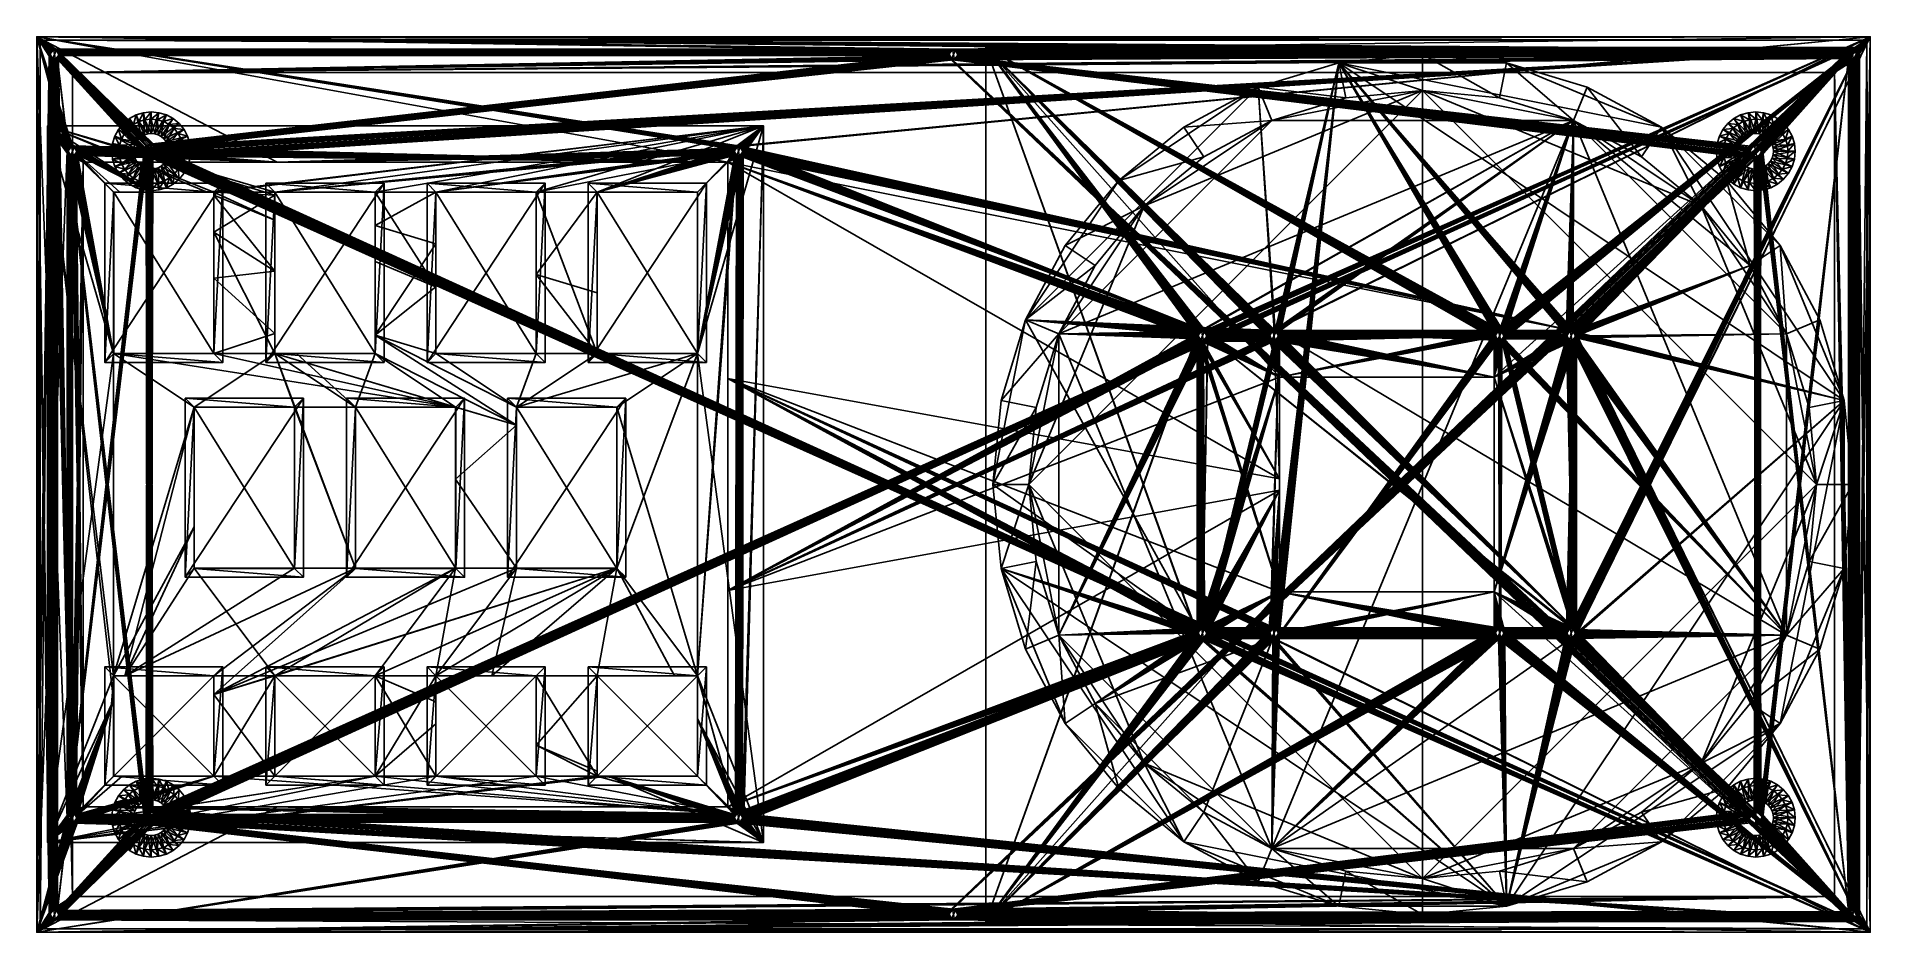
# Model space of a CAD drawing. Extents: x -25.6 to 25.6, y -12.5 to 12.5.
import ezdxf

# ---------------------------------------------------------------- set-up
doc = ezdxf.new("R2010")
doc.units = 0

msp = doc.modelspace()

# ---------------------------------------------------------------- linework, layer by layer
for points in [[(-25.6, -12.5, 5), (-25.6, -12.5, 5.1), (-25.6, 12.5, 5.1)], [(-25.6, -12.5, 5), (-25.6, 12.5, 5.1), (-25.6, 12.5, 5)], [(-25.6, 12.5, 5), (-25.6, 12.5, 5.1), (25.6, 12.5, 5.1)], [(-25.6, 12.5, 5), (25.6, 12.5, 5.1), (25.6, 12.5, 5)], [(-6.106, 9.406, 5), (-6.125, 9.383, 5), (-25.6, 12.5, 5)], [(-6.083, 9.425, 5), (-6.106, 9.406, 5), (-25.6, 12.5, 5)], [(-6.057, 9.439, 5), (-6.083, 9.425, 5), (-25.6, 12.5, 5)], [(-6.029, 9.447, 5), (-6.057, 9.439, 5), (-25.6, 12.5, 5)], [(-6, 9.45, 5), (-6.029, 9.447, 5), (-25.6, 12.5, 5)], [(-6, 9.45, 5), (-25.6, 12.5, 5), (25.6, 12.5, 5)], [(-25.6, 12.5, 5), (-24.657, 9.439, 5), (-24.683, 9.425, 5)], [(-25.6, 12.5, 5), (-24.683, 9.425, 5), (-24.706, 9.406, 5)], [(-25.6, 12.5, 5), (-24.706, 9.406, 5), (-24.725, 9.383, 5)], [(-25.6, 12.5, 5), (-24.725, 9.383, 5), (-24.739, 9.357, 5)], [(-25.6, 12.5, 5), (-24.739, 9.357, 5), (-24.747, 9.329, 5)], [(-25.6, 12.5, 5), (-24.747, 9.329, 5), (-24.75, 9.3, 5)], [(-25.6, 12.5, 5), (-24.75, 9.3, 5), (-24.75, -9.3, 5)], [(-24.75, -9.3, 5), (-25.6, -12.5, 5), (-25.6, 12.5, 5)], [(-25.6, 12.5, 5), (-6.125, 9.383, 5), (-6.139, 9.357, 5)], [(-24.629, 9.447, 5), (-24.657, 9.439, 5), (-25.6, 12.5, 5)], [(-24.6, 9.45, 5), (-24.629, 9.447, 5), (-25.6, 12.5, 5)], [(-25.6, 12.5, 5), (-6.139, 9.357, 5), (-6.3, 9, 5)], [(-24.6, 9.45, 5), (-25.6, 12.5, 5), (-6.3, 9, 5)], [(-25.6, 12.5, 5.1), (-24.657, 9.439, 5.1), (-24.629, 9.447, 5.1)], [(-25.6, 12.5, 5.1), (-24.629, 9.447, 5.1), (-24.6, 9.45, 5.1)], [(-18.886, 9, 5.1), (-25.6, 12.5, 5.1), (-24.6, 9.45, 5.1)], [(-24.683, 9.425, 5.1), (-24.657, 9.439, 5.1), (-25.6, 12.5, 5.1)], [(-24.706, 9.406, 5.1), (-24.683, 9.425, 5.1), (-25.6, 12.5, 5.1)], [(-24.725, 9.383, 5.1), (-24.706, 9.406, 5.1), (-25.6, 12.5, 5.1)], [(-24.739, 9.357, 5.1), (-24.725, 9.383, 5.1), (-25.6, 12.5, 5.1)], [(-24.747, 9.329, 5.1), (-24.739, 9.357, 5.1), (-25.6, 12.5, 5.1)], [(-24.75, 9.3, 5.1), (-24.747, 9.329, 5.1), (-25.6, 12.5, 5.1)], [(-24.75, 9.3, 5.1), (-25.6, 12.5, 5.1), (-25.6, -12.5, 5.1)], [(-25.6, 12.5, 5.1), (-6.125, 9.383, 5.1), (-6.106, 9.406, 5.1)], [(-25.6, 12.5, 5.1), (-6.106, 9.406, 5.1), (-6.083, 9.425, 5.1)], [(-25.6, 12.5, 5.1), (-6.083, 9.425, 5.1), (-6.057, 9.439, 5.1)], [(-25.6, 12.5, 5.1), (-6.057, 9.439, 5.1), (-6.029, 9.447, 5.1)], [(-25.6, 12.5, 5.1), (-6.029, 9.447, 5.1), (-6, 9.45, 5.1)], [(25.6, 12.5, 5.1), (-25.6, 12.5, 5.1), (-6, 9.45, 5.1)], [(-6.125, 9.383, 5.1), (-25.6, 12.5, 5.1), (-18.886, 9, 5.1)], [(-25.6, -12.5, 1.1), (-25.6, -12.5, 1.2), (-25.6, 12.5, 1.2)], [(-25.6, -12.5, 1.1), (-25.6, 12.5, 1.2), (-25.6, 12.5, 1.1)], [(-25.6, 12.5, 1.1), (-25.6, 12.5, 1.2), (25.6, 12.5, 1.2)], [(-25.6, 12.5, 1.1), (25.6, 12.5, 1.2), (25.6, 12.5, 1.1)], [(-25.6, 12.5, 1.1), (-25.206, 12.106, 1.1), (-25.225, 12.083, 1.1)], [(-25.6, 12.5, 1.1), (-25.225, 12.083, 1.1), (-25.239, 12.057, 1.1)], [(-25.6, 12.5, 1.1), (-25.239, 12.057, 1.1), (-25.247, 12.029, 1.1)], [(-25.6, 12.5, 1.1), (-25.247, 12.029, 1.1), (-25.25, 12, 1.1)], [(-25.6, -12.5, 1.1), (-25.6, 12.5, 1.1), (-25.25, 12, 1.1)], [(-25.206, 12.106, 1.1), (-25.206, 12.106, 1.1), (-25.6, 12.5, 1.1)], [(-25.183, 12.125, 1.1), (-25.206, 12.106, 1.1), (-25.6, 12.5, 1.1)], [(-25.157, 12.139, 1.1), (-25.183, 12.125, 1.1), (-25.6, 12.5, 1.1)], [(-25.129, 12.147, 1.1), (-25.157, 12.139, 1.1), (-25.6, 12.5, 1.1)], [(-25.1, 12.15, 1.1), (-25.129, 12.147, 1.1), (-25.6, 12.5, 1.1)], [(-25.6, 12.5, 1.1), (25.6, 12.5, 1.1), (25.1, 12.15, 1.1)], [(-25.6, 12.5, 1.1), (25.1, 12.15, 1.1), (25.071, 12.147, 1.1)], [(-25.071, 12.147, 1.1), (-25.1, 12.15, 1.1), (-25.6, 12.5, 1.1)], [(-25.043, 12.139, 1.1), (-25.071, 12.147, 1.1), (-25.6, 12.5, 1.1)], [(-25.6, 12.5, 1.1), (25.071, 12.147, 1.1), (25.043, 12.139, 1.1)], [(-25.6, 12.5, 1.1), (25.043, 12.139, 1.1), (25.017, 12.125, 1.1)], [(-25.017, 12.125, 1.1), (-25.043, 12.139, 1.1), (-25.6, 12.5, 1.1)], [(-25.6, 12.5, 1.1), (25.017, 12.125, 1.1), (24.994, 12.106, 1.1)], [(-25.6, 12.5, 1.1), (24.994, 12.106, 1.1), (24.975, 12.083, 1.1)], [(-0.106, 12.106, 1.1), (-25.017, 12.125, 1.1), (-25.6, 12.5, 1.1)], [(-0.083, 12.125, 1.1), (-0.106, 12.106, 1.1), (-25.6, 12.5, 1.1)], [(-25.6, 12.5, 1.1), (24.975, 12.083, 1.1), (24.961, 12.057, 1.1)], [(-25.6, 12.5, 1.1), (24.961, 12.057, 1.1), (24.953, 12.029, 1.1)], [(-0.057, 12.139, 1.1), (-0.083, 12.125, 1.1), (-25.6, 12.5, 1.1)], [(-0.029, 12.147, 1.1), (-0.057, 12.139, 1.1), (-25.6, 12.5, 1.1)], [(-25.6, 12.5, 1.1), (24.953, 12.029, 1.1), (24.95, 12, 1.1)], [(-25.6, 12.5, 1.1), (24.95, 12, 1.1), (24.953, 11.971, 1.1)], [(0, 12.15, 1.1), (-0.029, 12.147, 1.1), (-25.6, 12.5, 1.1)], [(0, 12.15, 1.1), (-25.6, 12.5, 1.1), (24.953, 11.971, 1.1)], [(-25.6, 12.5, 1.2), (-25.206, 12.106, 1.2), (-25.206, 12.106, 1.2)], [(-25.6, 12.5, 1.2), (-25.206, 12.106, 1.2), (-25.183, 12.125, 1.2)], [(-25.6, 12.5, 1.2), (-25.183, 12.125, 1.2), (-25.157, 12.139, 1.2)], [(-25.6, 12.5, 1.2), (-25.157, 12.139, 1.2), (-25.129, 12.147, 1.2)], [(-25.6, 12.5, 1.2), (-25.129, 12.147, 1.2), (-25.1, 12.15, 1.2)], [(-25.6, 12.5, 1.2), (-25.1, 12.15, 1.2), (-25.071, 12.147, 1.2)], [(0, 12.15, 1.2), (25.6, 12.5, 1.2), (-25.6, 12.5, 1.2)], [(-0.029, 12.147, 1.2), (0, 12.15, 1.2), (-25.6, 12.5, 1.2)], [(-25.6, 12.5, 1.2), (-25.071, 12.147, 1.2), (-25.043, 12.139, 1.2)], [(-25.6, 12.5, 1.2), (-25.043, 12.139, 1.2), (-25.017, 12.125, 1.2)], [(-0.057, 12.139, 1.2), (-0.029, 12.147, 1.2), (-25.6, 12.5, 1.2)], [(-0.083, 12.125, 1.2), (-0.057, 12.139, 1.2), (-25.6, 12.5, 1.2)], [(-0.083, 12.125, 1.2), (-25.6, 12.5, 1.2), (-25.017, 12.125, 1.2)], [(-25.225, 12.083, 1.2), (-25.206, 12.106, 1.2), (-25.6, 12.5, 1.2)], [(-25.239, 12.057, 1.2), (-25.225, 12.083, 1.2), (-25.6, 12.5, 1.2)], [(-25.247, 12.029, 1.2), (-25.239, 12.057, 1.2), (-25.6, 12.5, 1.2)], [(-25.25, 12, 1.2), (-25.247, 12.029, 1.2), (-25.6, 12.5, 1.2)], [(-25.247, 11.971, 1.2), (-25.25, 12, 1.2), (-25.6, 12.5, 1.2)], [(-25.6, 12.5, 1.2), (-25.6, -12.5, 1.2), (-25.25, -12, 1.2)], [(-25.6, 12.5, 1.2), (-25.25, -12, 1.2), (-25.247, -11.971, 1.2)], [(-25.239, 11.943, 1.2), (-25.247, 11.971, 1.2), (-25.6, 12.5, 1.2)], [(-25.225, 11.917, 1.2), (-25.239, 11.943, 1.2), (-25.6, 12.5, 1.2)], [(-25.6, 12.5, 1.2), (-25.247, -11.971, 1.2), (-25.239, -11.943, 1.2)], [(-25.6, 12.5, 1.2), (-25.239, -11.943, 1.2), (-25.225, -11.917, 1.2)], [(-25.225, 11.917, 1.2), (-25.6, 12.5, 1.2), (-25.225, -11.917, 1.2)], [(-25.6, 12.5, 1.2), (-25.6, 12.5, 5), (-25.5, 12.5, 5)], [(-25.6, 12.5, 1.2), (-25.5, 12.5, 5), (-25.5, 12.5, 1.2)], [(-25.6, 12.5, 1.2), (-25.5, 12.5, 1.2), (-25.5, -12.5, 1.2)], [(-25.6, 12.5, 1.2), (-25.5, -12.5, 1.2), (-25.6, -12.5, 1.2)], [(-25.5, 12.5, 5), (-25.6, 12.5, 5), (-25.6, -12.5, 5)], [(-25.5, 12.5, 5), (-25.6, -12.5, 5), (-25.5, -12.5, 5)], [(-25.6, -9.5, 3.5), (-25.6, -12.5, 5), (-25.6, 12.5, 5)], [(-25.6, 12.5, 5), (-25.6, 12.5, 1.2), (-25.6, -12.5, 1.2)], [(-25.6, 12.5, 5), (-25.6, -12.5, 1.2), (-25.6, -9.5, 3.1)], [(-25.6, 12.5, 5), (-25.6, -9.5, 3.1), (-25.6, -9.5, 3.5)], [(25.5, 12.5, 1.2), (25.5, 12.5, 5), (-25.5, 12.5, 5)], [(25.5, 12.5, 1.2), (-25.5, 12.5, 5), (-25.5, 12.5, 1.2)], [(-25.5, 12.5, 1.2), (-25.5, 12.5, 5), (-25.5, 12.4, 5)], [(-25.5, 12.5, 1.2), (-25.5, 12.4, 5), (-25.5, 12.4, 1.2)], [(25.5, 12.5, 1.2), (-25.5, 12.5, 1.2), (-25.5, 12.4, 1.2)], [(25.5, 12.5, 1.2), (-25.5, 12.4, 1.2), (25.5, 12.4, 1.2)], [(-25.5, 12.5, 5), (25.5, 12.5, 5), (25.5, 12.4, 5)], [(-25.5, 12.5, 5), (25.5, 12.4, 5), (-25.5, 12.4, 5)], [(-25.5, -9.5, 3.1), (-25.5, -12.5, 1.2), (-25.5, 12.5, 1.2)], [(-25.5, 12.5, 1.2), (-25.5, 12.5, 5), (-25.5, -12.5, 5)], [(-25.5, 12.5, 1.2), (-25.5, -12.5, 5), (-25.5, -9.5, 3.5)], [(-25.5, -9.5, 3.1), (-25.5, 12.5, 1.2), (-25.5, -9.5, 3.5)], [(-25.5, 12.4, 1.2), (-25.5, 12.4, 5), (25.5, 12.4, 5)], [(-25.5, 12.4, 1.2), (25.5, 12.4, 5), (25.5, 12.4, 1.2)], [(-25.5, -12.4, 1.2), (-25.5, 12.4, 1.2), (-25.5, 12.4, 1.3)], [(-25.5, -12.4, 1.2), (-25.5, 12.4, 1.3), (-25.5, -12.4, 1.3)], [(-25.5, 12.4, 1.3), (-25.206, 12.106, 1.3), (-25.225, 12.083, 1.3)], [(-25.5, 12.4, 1.3), (-25.225, 12.083, 1.3), (-25.239, 12.057, 1.3)], [(-25.5, 12.4, 1.3), (-25.239, 12.057, 1.3), (-25.247, 12.029, 1.3)], [(-25.5, 12.4, 1.3), (-25.247, 12.029, 1.3), (-25.25, 12, 1.3)], [(-25.5, -12.4, 1.3), (-25.5, 12.4, 1.3), (-25.25, 12, 1.3)], [(-25.5, 12.4, 1.2), (25.5, 12.4, 1.2), (25.5, 12.4, 1.3)], [(-25.5, 12.4, 1.2), (25.5, 12.4, 1.3), (-25.5, 12.4, 1.3)], [(-25.183, 12.125, 1.3), (-25.206, 12.106, 1.3), (-25.5, 12.4, 1.3)], [(-25.157, 12.139, 1.3), (-25.183, 12.125, 1.3), (-25.5, 12.4, 1.3)], [(-25.129, 12.147, 1.3), (-25.157, 12.139, 1.3), (-25.5, 12.4, 1.3)], [(-25.1, 12.15, 1.3), (-25.129, 12.147, 1.3), (-25.5, 12.4, 1.3)], [(25.1, 12.15, 1.3), (-25.1, 12.15, 1.3), (-25.5, 12.4, 1.3)], [(-25.5, 12.4, 1.3), (25.5, 12.4, 1.3), (25.1, 12.15, 1.3)], [(-5.971, 9.447, 5), (-6, 9.45, 5), (25.6, 12.5, 5)], [(25.6, 12.5, 5.1), (-6, 9.45, 5.1), (-5.971, 9.447, 5.1)], [(17.279, 4.297, 5), (-5.971, 9.447, 5), (25.6, 12.5, 5)], [(25.6, 12.5, 5.1), (-5.971, 9.447, 5.1), (-5.943, 9.439, 5.1)], [(25.6, 12.5, 5.1), (-5.943, 9.439, 5.1), (7.007, 4.289, 5.1)], [(0, 12.15, 1.2), (25.1, 12.15, 1.2), (25.6, 12.5, 1.2)], [(25.6, 12.5, 5.1), (7.007, 4.289, 5.1), (7.033, 4.275, 5.1)], [(25.6, 12.5, 5.1), (7.033, 4.275, 5.1), (7.056, 4.256, 5.1)], [(25.6, 12.5, 5.1), (7.056, 4.256, 5.1), (7.075, 4.233, 5.1)], [(25.6, 12.5, 5.1), (7.075, 4.233, 5.1), (7.089, 4.207, 5.1)], [(25.6, 12.5, 5.1), (7.089, 4.207, 5.1), (7.097, 4.179, 5.1)], [(25.6, 12.5, 5.1), (7.097, 4.179, 5.1), (8.921, 4.297, 5.1)], [(25.6, 12.5, 5.1), (8.921, 4.297, 5.1), (8.95, 4.3, 5.1)], [(15.167, 4.275, 5.1), (25.6, 12.5, 5.1), (8.95, 4.3, 5.1)], [(25.6, 12.5, 5.1), (15.1, 3, 5.1), (17.144, 4.256, 5.1)], [(15.375, 4.067, 5.1), (15.1, 3, 5.1), (25.6, 12.5, 5.1)], [(15.167, 4.275, 5.1), (15.193, 4.289, 5.1), (25.6, 12.5, 5.1)], [(15.193, 4.289, 5.1), (15.221, 4.297, 5.1), (25.6, 12.5, 5.1)], [(15.221, 4.297, 5.1), (15.25, 4.3, 5.1), (25.6, 12.5, 5.1)], [(15.25, 4.3, 5.1), (15.279, 4.297, 5.1), (25.6, 12.5, 5.1)], [(15.279, 4.297, 5.1), (15.307, 4.289, 5.1), (25.6, 12.5, 5.1)], [(15.307, 4.289, 5.1), (15.333, 4.275, 5.1), (25.6, 12.5, 5.1)], [(15.333, 4.275, 5.1), (15.356, 4.256, 5.1), (25.6, 12.5, 5.1)], [(15.356, 4.256, 5.1), (15.375, 4.233, 5.1), (25.6, 12.5, 5.1)], [(15.389, 4.093, 5.1), (15.375, 4.067, 5.1), (25.6, 12.5, 5.1)], [(15.375, 4.233, 5.1), (15.389, 4.207, 5.1), (25.6, 12.5, 5.1)], [(15.397, 4.121, 5.1), (15.389, 4.093, 5.1), (25.6, 12.5, 5.1)], [(15.389, 4.207, 5.1), (15.397, 4.179, 5.1), (25.6, 12.5, 5.1)], [(15.4, 4.15, 5.1), (15.397, 4.121, 5.1), (25.6, 12.5, 5.1)], [(15.397, 4.179, 5.1), (15.4, 4.15, 5.1), (25.6, 12.5, 5.1)], [(17.144, 4.256, 5.1), (17.167, 4.275, 5.1), (25.6, 12.5, 5.1)], [(17.167, 4.275, 5.1), (17.193, 4.289, 5.1), (25.6, 12.5, 5.1)], [(17.193, 4.289, 5.1), (17.221, 4.297, 5.1), (25.6, 12.5, 5.1)], [(17.221, 4.297, 5.1), (17.25, 4.3, 5.1), (25.6, 12.5, 5.1)], [(17.25, 4.3, 5.1), (17.279, 4.297, 5.1), (25.6, 12.5, 5.1)], [(17.279, 4.297, 5.1), (17.307, 4.289, 5.1), (25.6, 12.5, 5.1)], [(17.307, 4.289, 5), (17.279, 4.297, 5), (25.6, 12.5, 5)], [(17.307, 4.289, 5.1), (17.333, 4.275, 5.1), (25.6, 12.5, 5.1)], [(17.333, 4.275, 5), (17.307, 4.289, 5), (25.6, 12.5, 5)], [(17.333, 4.275, 5.1), (17.356, 4.256, 5.1), (25.6, 12.5, 5.1)], [(25.6, 12.5, 5), (17.356, 4.256, 5), (17.333, 4.275, 5)], [(25.6, 12.5, 5), (17.375, 4.233, 5), (17.356, 4.256, 5)], [(25.6, 12.5, 5.1), (17.356, 4.256, 5.1), (17.375, 4.233, 5.1)], [(25.6, 12.5, 5), (17.389, 4.207, 5), (17.375, 4.233, 5)], [(25.6, 12.5, 5.1), (17.375, 4.233, 5.1), (17.389, 4.207, 5.1)], [(25.6, 12.5, 5), (25.6, -12.5, 5), (17.389, -4.207, 5)], [(25.6, 12.5, 5), (17.389, -4.207, 5), (17.397, -4.179, 5)], [(25.6, 12.5, 5), (17.397, 4.179, 5), (17.389, 4.207, 5)], [(25.6, 12.5, 5.1), (17.389, 4.207, 5.1), (17.397, 4.179, 5.1)], [(25.6, 12.5, 5), (17.397, -4.179, 5), (17.4, -4.15, 5)], [(25.6, 12.5, 5), (17.4, 4.15, 5), (17.397, 4.179, 5)], [(25.6, -12.5, 5.1), (25.6, 12.5, 5.1), (17.397, 4.179, 5.1)], [(25.6, 12.5, 5), (17.4, -4.15, 5), (17.4, 4.15, 5)], [(25.6, 12.5, 1.1), (25.129, 12.147, 1.1), (25.1, 12.15, 1.1)], [(25.1, 12.15, 1.2), (25.129, 12.147, 1.2), (25.6, 12.5, 1.2)], [(25.5, 12.4, 1.3), (25.129, 12.147, 1.3), (25.1, 12.15, 1.3)], [(25.6, 12.5, 1.1), (25.157, 12.139, 1.1), (25.129, 12.147, 1.1)], [(25.129, 12.147, 1.2), (25.157, 12.139, 1.2), (25.6, 12.5, 1.2)], [(25.5, 12.4, 1.3), (25.157, 12.139, 1.3), (25.129, 12.147, 1.3)], [(25.6, 12.5, 1.1), (25.183, 12.125, 1.1), (25.157, 12.139, 1.1)], [(25.157, 12.139, 1.2), (25.183, 12.125, 1.2), (25.6, 12.5, 1.2)], [(25.5, 12.4, 1.3), (25.183, 12.125, 1.3), (25.157, 12.139, 1.3)], [(25.6, 12.5, 1.1), (25.206, 12.106, 1.1), (25.183, 12.125, 1.1)], [(25.183, 12.125, 1.2), (25.206, 12.106, 1.2), (25.6, 12.5, 1.2)], [(25.5, 12.4, 1.3), (25.206, 12.106, 1.3), (25.183, 12.125, 1.3)], [(25.206, 12.106, 1.1), (25.206, 12.106, 1.1), (25.6, 12.5, 1.1)], [(25.225, 12.083, 1.1), (25.206, 12.106, 1.1), (25.6, 12.5, 1.1)], [(25.6, 12.5, 1.2), (25.206, 12.106, 1.2), (25.206, 12.106, 1.2)], [(25.6, 12.5, 1.2), (25.206, 12.106, 1.2), (25.225, 12.083, 1.2)], [(25.225, 12.083, 1.3), (25.206, 12.106, 1.3), (25.5, 12.4, 1.3)], [(25.239, 12.057, 1.1), (25.225, 12.083, 1.1), (25.6, 12.5, 1.1)], [(25.6, 12.5, 1.2), (25.225, 12.083, 1.2), (25.239, 12.057, 1.2)], [(25.6, 12.5, 1.2), (25.239, 11.943, 1.2), (25.225, 11.917, 1.2)], [(25.225, -11.917, 1.2), (25.239, -11.943, 1.2), (25.6, 12.5, 1.2)], [(25.225, -11.917, 1.2), (25.6, 12.5, 1.2), (25.225, 11.917, 1.2)], [(25.239, 12.057, 1.3), (25.225, 12.083, 1.3), (25.5, 12.4, 1.3)], [(25.247, 12.029, 1.1), (25.239, 12.057, 1.1), (25.6, 12.5, 1.1)], [(25.6, 12.5, 1.2), (25.239, 12.057, 1.2), (25.247, 12.029, 1.2)], [(25.6, 12.5, 1.2), (25.247, 11.971, 1.2), (25.239, 11.943, 1.2)], [(25.239, -11.943, 1.2), (25.247, -11.971, 1.2), (25.6, 12.5, 1.2)], [(25.247, 12.029, 1.3), (25.239, 12.057, 1.3), (25.5, 12.4, 1.3)], [(25.25, 12, 1.1), (25.247, 12.029, 1.1), (25.6, 12.5, 1.1)], [(25.6, 12.5, 1.2), (25.247, 12.029, 1.2), (25.25, 12, 1.2)], [(25.6, 12.5, 1.2), (25.25, 12, 1.2), (25.247, 11.971, 1.2)], [(25.247, -11.971, 1.2), (25.25, -12, 1.2), (25.6, 12.5, 1.2)], [(25.25, 12, 1.3), (25.247, 12.029, 1.3), (25.5, 12.4, 1.3)], [(25.25, 12, 1.1), (25.6, 12.5, 1.1), (25.6, -12.5, 1.1)], [(25.25, -12, 1.2), (25.6, -12.5, 1.2), (25.6, 12.5, 1.2)], [(25.25, -12, 1.3), (25.25, 12, 1.3), (25.5, 12.4, 1.3)], [(25.5, 12.4, 1.3), (25.5, -12.4, 1.3), (25.25, -12, 1.3)], [(25.5, -12.5, 1.2), (25.5, -12.5, 5), (25.5, 12.5, 5)], [(25.5, -12.5, 1.2), (25.5, 12.5, 5), (25.5, 12.5, 1.2)], [(25.5, 12.5, 1.2), (25.5, 12.5, 5), (25.6, 12.5, 5)], [(25.5, 12.5, 1.2), (25.6, 12.5, 5), (25.6, 12.5, 1.2)], [(25.5, 12.5, 1.2), (25.6, 12.5, 1.2), (25.6, -12.5, 1.2)], [(25.5, 12.5, 1.2), (25.6, -12.5, 1.2), (25.5, -12.5, 1.2)], [(25.6, 12.5, 5), (25.5, 12.5, 5), (25.5, -12.5, 5)], [(25.6, 12.5, 5), (25.5, -12.5, 5), (25.6, -12.5, 5)], [(25.5, 12.4, 1.2), (25.5, 12.4, 5), (25.5, 12.5, 5)], [(25.5, 12.4, 1.2), (25.5, 12.5, 5), (25.5, 12.5, 1.2)], [(25.5, 12.4, 1.2), (25.5, -12.4, 1.2), (25.5, -12.4, 1.3)], [(25.5, 12.4, 1.2), (25.5, -12.4, 1.3), (25.5, 12.4, 1.3)], [(25.6, 12.5, 5), (25.6, 12.5, 5.1), (25.6, -12.5, 5.1)], [(25.6, 12.5, 5), (25.6, -12.5, 5.1), (25.6, -12.5, 5)], [(25.6, 12.5, 1.1), (25.6, 12.5, 1.2), (25.6, -12.5, 1.2)], [(25.6, 12.5, 1.1), (25.6, -12.5, 1.2), (25.6, -12.5, 1.1)], [(25.6, 12.5, 1.2), (25.6, 12.5, 5), (25.6, -12.5, 5)], [(25.6, 12.5, 1.2), (25.6, -12.5, 5), (25.6, -12.5, 1.2)], [(-25.6, -12.5, 1.1), (-25.25, 12, 1.1), (-25.247, 11.971, 1.1)], [(-25.6, -12.5, 1.1), (-25.247, 11.971, 1.1), (-25.239, 11.943, 1.1)], [(-25.6, -12.5, 1.1), (-25.239, 11.943, 1.1), (-25.225, 11.917, 1.1)], [(-25.225, -11.917, 1.1), (-25.6, -12.5, 1.1), (-25.225, 11.917, 1.1)], [(-25.25, 12, 1.3), (-25.25, -12, 1.3), (-25.5, -12.4, 1.3)], [(-25.239, 12.057, 1.6), (-25.247, 12.029, 1.6), (-25.25, 12, 1.6)], [(-25.239, 12.057, 1.6), (-25.25, 12, 1.6), (-25.239, 11.943, 1.6)], [(-25.25, 12, 1.2), (-25.25, 12, 1.1), (-25.247, 12.029, 1.1)], [(-25.25, 12, 1.2), (-25.247, 12.029, 1.1), (-25.247, 12.029, 1.2)], [(-25.25, 12, 1.1), (-25.25, 12, 1.6), (-25.247, 12.029, 1.6)], [(-25.25, 12, 1.1), (-25.247, 12.029, 1.6), (-25.247, 12.029, 1.1)], [(-25.247, 11.971, 1.1), (-25.25, 12, 1.1), (-25.247, 12.029, 1.1)], [(-25.247, 11.971, 1.2), (-25.247, 11.971, 1.1), (-25.25, 12, 1.1)], [(-25.247, 11.971, 1.2), (-25.25, 12, 1.1), (-25.25, 12, 1.2)], [(-25.25, 12, 1.3), (-25.247, 11.971, 1.3), (-25.25, -12, 1.3)], [(-25.247, 11.971, 1.1), (-25.247, 11.971, 1.6), (-25.25, 12, 1.6)], [(-25.247, 11.971, 1.1), (-25.25, 12, 1.6), (-25.25, 12, 1.1)], [(-25.25, 12, 1.6), (-25.247, 11.971, 1.6), (-25.239, 11.943, 1.6)], [(-25.247, 11.971, 1.3), (-25.247, -11.971, 1.3), (-25.25, -12, 1.3)], [(-25.247, 11.971, 1.1), (-25.225, 12.083, 1.1), (-25.129, 12.147, 1.1)], [(-25.071, 11.853, 1.1), (-25.247, 11.971, 1.1), (-25.129, 12.147, 1.1)], [(-25.247, 12.029, 1.1), (-25.239, 12.057, 1.1), (-25.225, 12.083, 1.1)], [(-25.247, 11.971, 1.1), (-25.247, 12.029, 1.1), (-25.225, 12.083, 1.1)], [(-25.247, 12.029, 1.2), (-25.247, 12.029, 1.1), (-25.239, 12.057, 1.1)], [(-25.247, 12.029, 1.2), (-25.239, 12.057, 1.1), (-25.239, 12.057, 1.2)], [(-25.247, 12.029, 1.1), (-25.247, 12.029, 1.6), (-25.239, 12.057, 1.6)], [(-25.247, 12.029, 1.1), (-25.239, 12.057, 1.6), (-25.239, 12.057, 1.1)], [(-25.239, 11.943, 1.2), (-25.239, 11.943, 1.1), (-25.247, 11.971, 1.1)], [(-25.239, 11.943, 1.2), (-25.247, 11.971, 1.1), (-25.247, 11.971, 1.2)], [(-25.247, 11.971, 1.3), (-25.239, 11.943, 1.3), (-25.247, -11.971, 1.3)], [(-25.239, 11.943, 1.1), (-25.239, 11.943, 1.6), (-25.247, 11.971, 1.6)], [(-25.239, 11.943, 1.1), (-25.247, 11.971, 1.6), (-25.247, 11.971, 1.1)], [(-25.225, 11.917, 1.1), (-25.239, 11.943, 1.1), (-25.247, 11.971, 1.1)], [(-25.183, 11.875, 1.1), (-25.225, 11.917, 1.1), (-25.247, 11.971, 1.1)], [(-25.071, 11.853, 1.1), (-25.183, 11.875, 1.1), (-25.247, 11.971, 1.1)], [(-25.239, 11.943, 1.3), (-25.239, -11.943, 1.3), (-25.247, -11.971, 1.3)], [(-25.157, 12.139, 1.6), (-25.206, 12.106, 1.6), (-25.239, 12.057, 1.6)], [(-25.043, 12.139, 1.6), (-25.157, 12.139, 1.6), (-25.239, 12.057, 1.6)], [(-25.043, 12.139, 1.6), (-25.239, 12.057, 1.6), (-25.157, 11.861, 1.6)], [(-25.206, 12.106, 1.6), (-25.225, 12.083, 1.6), (-25.239, 12.057, 1.6)], [(-25.239, 12.057, 1.2), (-25.239, 12.057, 1.1), (-25.225, 12.083, 1.1)], [(-25.239, 12.057, 1.2), (-25.225, 12.083, 1.1), (-25.225, 12.083, 1.2)], [(-25.239, 12.057, 1.1), (-25.239, 12.057, 1.6), (-25.225, 12.083, 1.6)], [(-25.239, 12.057, 1.1), (-25.225, 12.083, 1.6), (-25.225, 12.083, 1.1)], [(-25.239, 12.057, 1.6), (-25.239, 11.943, 1.6), (-25.157, 11.861, 1.6)], [(-25.225, 11.917, 1.2), (-25.225, 11.917, 1.1), (-25.239, 11.943, 1.1)], [(-25.225, 11.917, 1.2), (-25.239, 11.943, 1.1), (-25.239, 11.943, 1.2)], [(-25.239, 11.943, 1.3), (-25.225, 11.917, 1.3), (-25.239, -11.943, 1.3)], [(-25.225, 11.917, 1.1), (-25.225, 11.917, 1.6), (-25.239, 11.943, 1.6)], [(-25.225, 11.917, 1.1), (-25.239, 11.943, 1.6), (-25.239, 11.943, 1.1)], [(-25.239, 11.943, 1.6), (-25.225, 11.917, 1.6), (-25.206, 11.894, 1.6)], [(-25.239, 11.943, 1.6), (-25.206, 11.894, 1.6), (-25.157, 11.861, 1.6)], [(-25.225, 11.917, 1.3), (-25.225, -11.917, 1.3), (-25.239, -11.943, 1.3)], [(-25.225, 12.083, 1.1), (-25.183, 12.125, 1.1), (-25.129, 12.147, 1.1)], [(-25.225, 12.083, 1.1), (-25.206, 12.106, 1.1), (-25.183, 12.125, 1.1)], [(-25.206, 12.106, 1.2), (-25.225, 12.083, 1.2), (-25.225, 12.083, 1.1)], [(-25.206, 12.106, 1.2), (-25.225, 12.083, 1.1), (-25.206, 12.106, 1.1)], [(-25.225, 12.083, 1.1), (-25.225, 12.083, 1.6), (-25.206, 12.106, 1.6)], [(-25.225, 12.083, 1.1), (-25.206, 12.106, 1.6), (-25.206, 12.106, 1.1)], [(-25.225, -11.917, 1.1), (-25.225, 11.917, 1.1), (-25.206, 11.894, 1.1)], [(-25.225, 11.917, 1.2), (-25.225, -11.917, 1.2), (-25.206, -11.894, 1.2)], [(-25.206, 11.894, 1.2), (-25.225, 11.917, 1.2), (-25.206, -11.894, 1.2)], [(-25.206, 11.894, 1.2), (-25.206, 11.894, 1.1), (-25.225, 11.917, 1.1)], [(-25.206, 11.894, 1.2), (-25.225, 11.917, 1.1), (-25.225, 11.917, 1.2)], [(-25.225, 11.917, 1.3), (-25.206, 11.894, 1.3), (-25.225, -11.917, 1.3)], [(-25.206, 11.894, 1.1), (-25.206, 11.894, 1.6), (-25.225, 11.917, 1.6)], [(-25.206, 11.894, 1.1), (-25.225, 11.917, 1.6), (-25.225, 11.917, 1.1)], [(-25.183, 11.875, 1.1), (-25.206, 11.894, 1.1), (-25.225, 11.917, 1.1)], [(-25.206, -11.894, 1.1), (-25.225, -11.917, 1.1), (-25.206, 11.894, 1.1)], [(-25.206, 11.894, 1.3), (-25.206, -11.894, 1.3), (-25.225, -11.917, 1.3)], [(-25.157, 12.139, 1.6), (-25.183, 12.125, 1.6), (-25.206, 12.106, 1.6)], [(-25.183, 12.125, 1.1), (-25.183, 12.125, 1.2), (-25.206, 12.106, 1.2)], [(-25.183, 12.125, 1.1), (-25.206, 12.106, 1.2), (-25.206, 12.106, 1.1)], [(-25.206, 12.106, 1.1), (-25.206, 12.106, 1.6), (-25.183, 12.125, 1.6)], [(-25.206, 12.106, 1.1), (-25.183, 12.125, 1.6), (-25.183, 12.125, 1.1)], [(-25.206, 12.106, 1.1), (-25.206, 12.106, 1.1), (-25.206, 12.106, 1.2)], [(-25.206, 12.106, 1.1), (-25.206, 12.106, 1.2), (-25.206, 12.106, 1.2)], [(-25.206, -11.894, 1.1), (-25.206, 11.894, 1.1), (-25.183, 11.875, 1.1)], [(-25.206, 11.894, 1.2), (-25.206, -11.894, 1.2), (-25.183, -11.875, 1.2)], [(-25.183, 11.875, 1.2), (-25.206, 11.894, 1.2), (-25.183, -11.875, 1.2)], [(-25.183, 11.875, 1.1), (-25.206, 11.894, 1.1), (-25.206, 11.894, 1.2)], [(-25.183, 11.875, 1.1), (-25.206, 11.894, 1.2), (-25.183, 11.875, 1.2)], [(-25.206, 11.894, 1.3), (-25.183, 11.875, 1.3), (-25.206, -11.894, 1.3)], [(-25.183, 11.875, 1.1), (-25.183, 11.875, 1.6), (-25.206, 11.894, 1.6)], [(-25.183, 11.875, 1.1), (-25.206, 11.894, 1.6), (-25.206, 11.894, 1.1)], [(-25.206, 11.894, 1.6), (-25.183, 11.875, 1.6), (-25.157, 11.861, 1.6)], [(-25.183, -11.875, 1.1), (-25.206, -11.894, 1.1), (-25.183, 11.875, 1.1)], [(-25.183, 11.875, 1.3), (-25.183, -11.875, 1.3), (-25.206, -11.894, 1.3)], [(-25.183, 12.125, 1.1), (-25.157, 12.139, 1.1), (-25.129, 12.147, 1.1)], [(-25.183, 12.125, 1.2), (-25.183, 12.125, 1.1), (-25.157, 12.139, 1.1)], [(-25.183, 12.125, 1.2), (-25.157, 12.139, 1.1), (-25.157, 12.139, 1.2)], [(-25.183, 12.125, 1.1), (-25.183, 12.125, 1.6), (-25.157, 12.139, 1.6)], [(-25.183, 12.125, 1.1), (-25.157, 12.139, 1.6), (-25.157, 12.139, 1.1)], [(-25.183, -11.875, 1.1), (-25.183, 11.875, 1.1), (-25.157, 11.861, 1.1)], [(-25.183, 11.875, 1.2), (-25.183, -11.875, 1.2), (-25.157, -11.861, 1.2)], [(-25.157, 11.861, 1.2), (-25.183, 11.875, 1.2), (-25.157, -11.861, 1.2)], [(-25.157, 11.861, 1.1), (-25.183, 11.875, 1.1), (-25.183, 11.875, 1.2)], [(-25.157, 11.861, 1.1), (-25.183, 11.875, 1.2), (-25.157, 11.861, 1.2)], [(-25.183, 11.875, 1.3), (-25.157, 11.861, 1.3), (-25.183, -11.875, 1.3)], [(-25.157, 11.861, 1.1), (-25.157, 11.861, 1.6), (-25.183, 11.875, 1.6)], [(-25.157, 11.861, 1.1), (-25.183, 11.875, 1.6), (-25.183, 11.875, 1.1)], [(-25.129, 11.853, 1.1), (-25.157, 11.861, 1.1), (-25.183, 11.875, 1.1)], [(-25.071, 11.853, 1.1), (-25.129, 11.853, 1.1), (-25.183, 11.875, 1.1)], [(-25.157, -11.861, 1.1), (-25.183, -11.875, 1.1), (-25.157, 11.861, 1.1)], [(-25.157, 11.861, 1.3), (-24.6, -11.5, 1.3), (-25.183, -11.875, 1.3)], [(-25.1, 12.15, 1.6), (-25.129, 12.147, 1.6), (-25.157, 12.139, 1.6)], [(-25.043, 12.139, 1.6), (-25.1, 12.15, 1.6), (-25.157, 12.139, 1.6)], [(-25.157, 12.139, 1.2), (-25.157, 12.139, 1.1), (-25.129, 12.147, 1.1)], [(-25.157, 12.139, 1.2), (-25.129, 12.147, 1.1), (-25.129, 12.147, 1.2)], [(-25.157, 12.139, 1.1), (-25.157, 12.139, 1.6), (-25.129, 12.147, 1.6)], [(-25.157, 12.139, 1.1), (-25.129, 12.147, 1.6), (-25.129, 12.147, 1.1)], [(-25.157, 11.861, 1.6), (-24.961, 11.943, 1.6), (-25.043, 12.139, 1.6)], [(-25.157, 11.861, 1.6), (-25.043, 11.861, 1.6), (-24.961, 11.943, 1.6)], [(-25.157, -11.861, 1.1), (-25.157, 11.861, 1.1), (-25.129, 11.853, 1.1)], [(-25.157, 11.861, 1.2), (-25.157, -11.861, 1.2), (-25.129, -11.853, 1.2)], [(-25.129, 11.853, 1.2), (-25.157, 11.861, 1.2), (-25.129, -11.853, 1.2)], [(-25.129, 11.853, 1.1), (-25.157, 11.861, 1.1), (-25.157, 11.861, 1.2)], [(-25.129, 11.853, 1.1), (-25.157, 11.861, 1.2), (-25.129, 11.853, 1.2)], [(-25.157, 11.861, 1.3), (-25.129, 11.853, 1.3), (-24.6, -11.5, 1.3)], [(-25.129, 11.853, 1.1), (-25.129, 11.853, 1.6), (-25.157, 11.861, 1.6)], [(-25.129, 11.853, 1.1), (-25.157, 11.861, 1.6), (-25.157, 11.861, 1.1)], [(-25.157, 11.861, 1.6), (-25.129, 11.853, 1.6), (-25.1, 11.85, 1.6)], [(-25.157, 11.861, 1.6), (-25.1, 11.85, 1.6), (-25.043, 11.861, 1.6)], [(-25.129, -11.853, 1.1), (-25.157, -11.861, 1.1), (-25.129, 11.853, 1.1)], [(-25.129, 12.147, 1.2), (-25.129, 12.147, 1.1), (-25.1, 12.15, 1.1)], [(-25.129, 12.147, 1.2), (-25.1, 12.15, 1.1), (-25.1, 12.15, 1.2)], [(-25.129, 12.147, 1.1), (-25.129, 12.147, 1.6), (-25.1, 12.15, 1.6)], [(-25.129, 12.147, 1.1), (-25.1, 12.15, 1.6), (-25.1, 12.15, 1.1)], [(-25.129, 12.147, 1.1), (-25.1, 12.15, 1.1), (-25.071, 12.147, 1.1)], [(-25.129, 12.147, 1.1), (-25.071, 12.147, 1.1), (-25.017, 12.125, 1.1)], [(-25.129, 12.147, 1.1), (-25.017, 12.125, 1.1), (-24.953, 12.029, 1.1)], [(-25.129, 12.147, 1.1), (-24.953, 12.029, 1.1), (-25.071, 11.853, 1.1)], [(-25.129, -11.853, 1.1), (-25.129, 11.853, 1.1), (-25.1, 11.85, 1.1)], [(-25.129, 11.853, 1.2), (-25.129, -11.853, 1.2), (-25.1, -11.85, 1.2)], [(-25.1, 11.85, 1.2), (-25.129, 11.853, 1.2), (-25.1, -11.85, 1.2)], [(-25.1, 11.85, 1.1), (-25.129, 11.853, 1.1), (-25.129, 11.853, 1.2)], [(-25.1, 11.85, 1.1), (-25.129, 11.853, 1.2), (-25.1, 11.85, 1.2)], [(-25.129, 11.853, 1.3), (-25.1, 11.85, 1.3), (-24.6, -11.5, 1.3)], [(-25.1, 11.85, 1.1), (-25.1, 11.85, 1.6), (-25.129, 11.853, 1.6)], [(-25.1, 11.85, 1.1), (-25.129, 11.853, 1.6), (-25.129, 11.853, 1.1)], [(-25.071, 11.853, 1.1), (-25.1, 11.85, 1.1), (-25.129, 11.853, 1.1)], [(-25.1, -11.85, 1.1), (-25.129, -11.853, 1.1), (-25.1, 11.85, 1.1)], [(-25.1, 12.15, 1.2), (-25.1, 12.15, 1.1), (-25.071, 12.147, 1.1)], [(-25.1, 12.15, 1.2), (-25.071, 12.147, 1.1), (-25.071, 12.147, 1.2)], [(0, 12.15, 1.3), (-25.071, 12.147, 1.3), (-25.1, 12.15, 1.3)], [(25.1, 12.15, 1.3), (0, 12.15, 1.3), (-25.1, 12.15, 1.3)], [(-25.1, 12.15, 1.1), (-25.1, 12.15, 1.6), (-25.071, 12.147, 1.6)], [(-25.1, 12.15, 1.1), (-25.071, 12.147, 1.6), (-25.071, 12.147, 1.1)], [(-25.043, 12.139, 1.6), (-25.071, 12.147, 1.6), (-25.1, 12.15, 1.6)], [(-25.1, 11.85, 1.6), (-25.071, 11.853, 1.6), (-25.043, 11.861, 1.6)], [(-25.1, -11.85, 1.1), (-25.1, 11.85, 1.1), (-25.071, 11.853, 1.1)], [(-25.071, -11.853, 1.1), (-25.1, -11.85, 1.1), (-25.071, 11.853, 1.1)], [(-25.071, 11.853, 1.2), (-25.1, 11.85, 1.2), (-25.071, -11.853, 1.2)], [(-25.071, 11.853, 1.1), (-25.1, 11.85, 1.1), (-25.1, 11.85, 1.2)], [(-25.071, 11.853, 1.1), (-25.1, 11.85, 1.2), (-25.071, 11.853, 1.2)], [(-25.1, 11.85, 1.3), (-25.071, 11.853, 1.3), (-24.6, -11.5, 1.3)], [(-25.071, 11.853, 1.1), (-25.071, 11.853, 1.6), (-25.1, 11.85, 1.6)], [(-25.071, 11.853, 1.1), (-25.1, 11.85, 1.6), (-25.1, 11.85, 1.1)], [(-25.1, 11.85, 1.2), (-25.1, -11.85, 1.2), (-25.071, -11.853, 1.2)], [(0, 12.15, 1.3), (-0.029, 12.147, 1.3), (-25.071, 12.147, 1.3)], [(-25.071, 12.147, 1.2), (-25.071, 12.147, 1.1), (-25.043, 12.139, 1.1)], [(-25.071, 12.147, 1.2), (-25.043, 12.139, 1.1), (-25.043, 12.139, 1.2)], [(-0.029, 12.147, 1.3), (-25.043, 12.139, 1.3), (-25.071, 12.147, 1.3)], [(-25.071, 12.147, 1.1), (-25.071, 12.147, 1.6), (-25.043, 12.139, 1.6)], [(-25.071, 12.147, 1.1), (-25.043, 12.139, 1.6), (-25.043, 12.139, 1.1)], [(-25.071, 12.147, 1.1), (-25.043, 12.139, 1.1), (-25.017, 12.125, 1.1)], [(-24.953, 12.029, 1.1), (-24.975, 11.917, 1.1), (-25.071, 11.853, 1.1)], [(-24.975, 11.917, 1.1), (-25.017, 11.875, 1.1), (-25.071, 11.853, 1.1)], [(-25.017, 11.875, 1.1), (-25.043, 11.861, 1.1), (-25.071, 11.853, 1.1)], [(-25.071, -11.853, 1.1), (-25.071, 11.853, 1.1), (-25.043, 11.861, 1.1)], [(-25.043, -11.861, 1.1), (-25.071, -11.853, 1.1), (-25.043, 11.861, 1.1)], [(-25.043, 11.861, 1.2), (-25.071, 11.853, 1.2), (-25.043, -11.861, 1.2)], [(-25.043, 11.861, 1.1), (-25.071, 11.853, 1.1), (-25.071, 11.853, 1.2)], [(-25.043, 11.861, 1.1), (-25.071, 11.853, 1.2), (-25.043, 11.861, 1.2)], [(-25.071, 11.853, 1.3), (-25.043, 11.861, 1.3), (-24.6, -11.5, 1.3)], [(-25.043, 11.861, 1.1), (-25.043, 11.861, 1.6), (-25.071, 11.853, 1.6)], [(-25.043, 11.861, 1.1), (-25.071, 11.853, 1.6), (-25.071, 11.853, 1.1)], [(-25.071, 11.853, 1.2), (-25.071, -11.853, 1.2), (-25.043, -11.861, 1.2)], [(-0.029, 12.147, 1.3), (-0.057, 12.139, 1.3), (-25.043, 12.139, 1.3)], [(-25.043, 12.139, 1.2), (-25.043, 12.139, 1.1), (-25.017, 12.125, 1.1)], [(-25.043, 12.139, 1.2), (-25.017, 12.125, 1.1), (-25.017, 12.125, 1.2)], [(-0.057, 12.139, 1.3), (-25.017, 12.125, 1.3), (-25.043, 12.139, 1.3)], [(-25.043, 12.139, 1.1), (-25.043, 12.139, 1.6), (-25.017, 12.125, 1.6)], [(-25.043, 12.139, 1.1), (-25.017, 12.125, 1.6), (-25.017, 12.125, 1.1)], [(-24.994, 12.106, 1.6), (-25.017, 12.125, 1.6), (-25.043, 12.139, 1.6)], [(-24.961, 12.057, 1.6), (-24.994, 12.106, 1.6), (-25.043, 12.139, 1.6)], [(-24.961, 11.943, 1.6), (-24.961, 12.057, 1.6), (-25.043, 12.139, 1.6)], [(-25.043, 11.861, 1.6), (-24.994, 11.894, 1.6), (-24.961, 11.943, 1.6)], [(-25.043, 11.861, 1.6), (-25.017, 11.875, 1.6), (-24.994, 11.894, 1.6)], [(-25.043, -11.861, 1.1), (-25.043, 11.861, 1.1), (-25.017, 11.875, 1.1)], [(-25.017, -11.875, 1.1), (-25.043, -11.861, 1.1), (-25.017, 11.875, 1.1)], [(-25.017, 11.875, 1.2), (-25.043, 11.861, 1.2), (-25.017, -11.875, 1.2)], [(-25.017, 11.875, 1.1), (-25.043, 11.861, 1.1), (-25.043, 11.861, 1.2)], [(-25.017, 11.875, 1.1), (-25.043, 11.861, 1.2), (-25.017, 11.875, 1.2)], [(-25.043, 11.861, 1.3), (-25.017, 11.875, 1.3), (-24.6, -11.5, 1.3)], [(-25.017, 11.875, 1.1), (-25.017, 11.875, 1.6), (-25.043, 11.861, 1.6)], [(-25.017, 11.875, 1.1), (-25.043, 11.861, 1.6), (-25.043, 11.861, 1.1)], [(-25.043, 11.861, 1.2), (-25.043, -11.861, 1.2), (-25.017, -11.875, 1.2)], [(-0.057, 12.139, 1.3), (-0.083, 12.125, 1.3), (-25.017, 12.125, 1.3)], [(-0.125, 12.083, 1.1), (-24.994, 12.106, 1.1), (-25.017, 12.125, 1.1)], [(-0.106, 12.106, 1.1), (-0.125, 12.083, 1.1), (-25.017, 12.125, 1.1)], [(-0.106, 12.106, 1.2), (-0.083, 12.125, 1.2), (-25.017, 12.125, 1.2)], [(-25.017, 12.125, 1.2), (-24.994, 12.106, 1.2), (-0.106, 12.106, 1.2)], [(-25.017, 12.125, 1.2), (-25.017, 12.125, 1.1), (-24.994, 12.106, 1.1)], [(-25.017, 12.125, 1.2), (-24.994, 12.106, 1.1), (-24.994, 12.106, 1.2)], [(-0.083, 12.125, 1.3), (-24.994, 12.106, 1.3), (-25.017, 12.125, 1.3)], [(-25.017, 12.125, 1.1), (-25.017, 12.125, 1.6), (-24.994, 12.106, 1.6)], [(-25.017, 12.125, 1.1), (-24.994, 12.106, 1.6), (-24.994, 12.106, 1.1)], [(-25.017, 12.125, 1.1), (-24.994, 12.106, 1.1), (-24.975, 12.083, 1.1)], [(-25.017, 12.125, 1.1), (-24.975, 12.083, 1.1), (-24.953, 12.029, 1.1)], [(-24.975, 11.917, 1.1), (-24.994, 11.894, 1.1), (-25.017, 11.875, 1.1)], [(-25.017, 11.875, 1.1), (-24.994, 11.894, 1.1), (-22.541, 9.441, 1.1)], [(-22.541, 9.441, 1.2), (-24.994, 11.894, 1.2), (-25.017, 11.875, 1.2)], [(-24.994, 11.894, 1.1), (-25.017, 11.875, 1.1), (-25.017, 11.875, 1.2)], [(-24.994, 11.894, 1.1), (-25.017, 11.875, 1.2), (-24.994, 11.894, 1.2)], [(-25.017, 11.875, 1.3), (-24.994, 11.894, 1.3), (-24.6, -11.5, 1.3)], [(-24.994, 11.894, 1.1), (-24.994, 11.894, 1.6), (-25.017, 11.875, 1.6)], [(-24.994, 11.894, 1.1), (-25.017, 11.875, 1.6), (-25.017, 11.875, 1.1)], [(-25.017, 11.875, 1.1), (-22.541, 9.441, 1.1), (-22.566, 9.411, 1.1)], [(-25.017, 11.875, 1.1), (-22.566, 9.411, 1.1), (-22.585, 9.377, 1.1)], [(-25.017, 11.875, 1.1), (-22.585, 9.377, 1.1), (-22.596, 9.339, 1.1)], [(-25.017, 11.875, 1.1), (-22.596, 9.339, 1.1), (-22.6, 9.3, 1.1)], [(-25.017, -11.875, 1.1), (-25.017, 11.875, 1.1), (-22.6, 9.3, 1.1)], [(-22.566, 9.411, 1.2), (-22.541, 9.441, 1.2), (-25.017, 11.875, 1.2)], [(-22.585, 9.377, 1.2), (-22.566, 9.411, 1.2), (-25.017, 11.875, 1.2)], [(-22.596, 9.339, 1.2), (-22.585, 9.377, 1.2), (-25.017, 11.875, 1.2)], [(-22.6, 9.3, 1.2), (-22.596, 9.339, 1.2), (-25.017, 11.875, 1.2)], [(-25.017, 11.875, 1.2), (-25.017, -11.875, 1.2), (-22.6, -9.3, 1.2)], [(-25.017, 11.875, 1.2), (-22.6, -9.3, 1.2), (-22.596, -9.261, 1.2)], [(-22.596, 9.261, 1.2), (-22.6, 9.3, 1.2), (-25.017, 11.875, 1.2)], [(-22.585, 9.223, 1.2), (-22.596, 9.261, 1.2), (-25.017, 11.875, 1.2)], [(-25.017, 11.875, 1.2), (-22.596, -9.261, 1.2), (-22.585, -9.223, 1.2)], [(-25.017, 11.875, 1.2), (-22.585, -9.223, 1.2), (-22.566, -9.189, 1.2)], [(-22.566, 9.189, 1.2), (-22.585, 9.223, 1.2), (-25.017, 11.875, 1.2)], [(-22.541, 9.159, 1.2), (-22.566, 9.189, 1.2), (-25.017, 11.875, 1.2)], [(-25.017, 11.875, 1.2), (-22.566, -9.189, 1.2), (-22.541, -9.159, 1.2)], [(-25.017, 11.875, 1.2), (-22.541, -9.159, 1.2), (-22.511, -9.134, 1.2)], [(-22.541, 9.159, 1.2), (-25.017, 11.875, 1.2), (-22.511, -9.134, 1.2)], [(-0.083, 12.125, 1.3), (-0.106, 12.106, 1.3), (-24.994, 12.106, 1.3)], [(-0.125, 12.083, 1.1), (-24.975, 12.083, 1.1), (-24.994, 12.106, 1.1)], [(-24.994, 12.106, 1.2), (-24.975, 12.083, 1.2), (-0.106, 12.106, 1.2)], [(-24.994, 12.106, 1.1), (-24.975, 12.083, 1.1), (-24.975, 12.083, 1.2)], [(-24.994, 12.106, 1.1), (-24.975, 12.083, 1.2), (-24.994, 12.106, 1.2)], [(-0.106, 12.106, 1.3), (-24.975, 12.083, 1.3), (-24.994, 12.106, 1.3)], [(-24.994, 12.106, 1.1), (-24.994, 12.106, 1.6), (-24.975, 12.083, 1.6)], [(-24.994, 12.106, 1.1), (-24.975, 12.083, 1.6), (-24.975, 12.083, 1.1)], [(-24.961, 12.057, 1.6), (-24.975, 12.083, 1.6), (-24.994, 12.106, 1.6)], [(-24.994, 11.894, 1.6), (-24.975, 11.917, 1.6), (-24.961, 11.943, 1.6)], [(-22.511, 9.466, 1.1), (-24.994, 11.894, 1.1), (-24.975, 11.917, 1.1)], [(-24.975, 11.917, 1.2), (-24.994, 11.894, 1.2), (-22.477, 9.485, 1.2)], [(-24.994, 11.894, 1.1), (-24.994, 11.894, 1.2), (-24.975, 11.917, 1.2)], [(-24.994, 11.894, 1.1), (-24.975, 11.917, 1.2), (-24.975, 11.917, 1.1)], [(-24.6, 11.5, 1.3), (-24.994, 11.894, 1.3), (-24.975, 11.917, 1.3)], [(-24.975, 11.917, 1.1), (-24.975, 11.917, 1.6), (-24.994, 11.894, 1.6)], [(-24.975, 11.917, 1.1), (-24.994, 11.894, 1.6), (-24.994, 11.894, 1.1)], [(-22.511, 9.466, 1.1), (-22.541, 9.441, 1.1), (-24.994, 11.894, 1.1)], [(-24.994, 11.894, 1.2), (-22.541, 9.441, 1.2), (-22.511, 9.466, 1.2)], [(-24.994, 11.894, 1.2), (-22.511, 9.466, 1.2), (-22.477, 9.485, 1.2)], [(-24.994, 11.894, 1.3), (-24.6, 11.5, 1.3), (-24.6, -11.5, 1.3)], [(-24.975, 12.083, 1.2), (-0.125, 12.083, 1.2), (-0.106, 12.106, 1.2)], [(-0.106, 12.106, 1.3), (-0.125, 12.083, 1.3), (-24.975, 12.083, 1.3)], [(-24.975, 12.083, 1.1), (-0.125, 12.083, 1.1), (-0.139, 12.057, 1.1)], [(-24.961, 12.057, 1.1), (-24.975, 12.083, 1.1), (-0.139, 12.057, 1.1)], [(-0.125, 12.083, 1.2), (-24.975, 12.083, 1.2), (-24.961, 12.057, 1.2)], [(-24.975, 12.083, 1.1), (-24.961, 12.057, 1.1), (-24.961, 12.057, 1.2)], [(-24.975, 12.083, 1.1), (-24.961, 12.057, 1.2), (-24.975, 12.083, 1.2)], [(-0.125, 12.083, 1.3), (-24.961, 12.057, 1.3), (-24.975, 12.083, 1.3)], [(-24.975, 12.083, 1.1), (-24.975, 12.083, 1.6), (-24.961, 12.057, 1.6)], [(-24.975, 12.083, 1.1), (-24.961, 12.057, 1.6), (-24.961, 12.057, 1.1)], [(-24.975, 12.083, 1.1), (-24.961, 12.057, 1.1), (-24.953, 12.029, 1.1)], [(-24.953, 12.029, 1.1), (-24.953, 11.971, 1.1), (-24.975, 11.917, 1.1)], [(-24.953, 11.971, 1.1), (-24.961, 11.943, 1.1), (-24.975, 11.917, 1.1)], [(-22.511, 9.466, 1.1), (-24.975, 11.917, 1.1), (-24.961, 11.943, 1.1)], [(-24.961, 11.943, 1.2), (-24.975, 11.917, 1.2), (-22.439, 9.496, 1.2)], [(-24.961, 11.943, 1.1), (-24.975, 11.917, 1.1), (-24.975, 11.917, 1.2)], [(-24.961, 11.943, 1.1), (-24.975, 11.917, 1.2), (-24.961, 11.943, 1.2)], [(-24.6, 11.5, 1.3), (-24.975, 11.917, 1.3), (-24.961, 11.943, 1.3)], [(-24.961, 11.943, 1.1), (-24.961, 11.943, 1.6), (-24.975, 11.917, 1.6)], [(-24.961, 11.943, 1.1), (-24.975, 11.917, 1.6), (-24.975, 11.917, 1.1)], [(-24.975, 11.917, 1.2), (-22.477, 9.485, 1.2), (-22.439, 9.496, 1.2)], [(-0.139, 12.057, 1.2), (-0.125, 12.083, 1.2), (-24.961, 12.057, 1.2)], [(-0.125, 12.083, 1.3), (-0.139, 12.057, 1.3), (-24.961, 12.057, 1.3)], [(-24.953, 12.029, 1.1), (-24.961, 12.057, 1.1), (-0.139, 12.057, 1.1)], [(-24.961, 12.057, 1.2), (-24.953, 12.029, 1.2), (-22.323, 9.485, 1.2)], [(-22.323, 9.485, 1.2), (-0.139, 12.057, 1.2), (-24.961, 12.057, 1.2)], [(-24.961, 12.057, 1.1), (-24.953, 12.029, 1.1), (-24.953, 12.029, 1.2)], [(-24.961, 12.057, 1.1), (-24.953, 12.029, 1.2), (-24.961, 12.057, 1.2)], [(-0.139, 12.057, 1.3), (-24.953, 12.029, 1.3), (-24.961, 12.057, 1.3)], [(-24.961, 12.057, 1.1), (-24.961, 12.057, 1.6), (-24.953, 12.029, 1.6)], [(-24.961, 12.057, 1.1), (-24.953, 12.029, 1.6), (-24.953, 12.029, 1.1)], [(-24.95, 12, 1.6), (-24.953, 12.029, 1.6), (-24.961, 12.057, 1.6)], [(-24.961, 11.943, 1.6), (-24.95, 12, 1.6), (-24.961, 12.057, 1.6)], [(-24.961, 11.943, 1.6), (-24.953, 11.971, 1.6), (-24.95, 12, 1.6)], [(-24.961, 11.943, 1.1), (-24.953, 11.971, 1.1), (-22.511, 9.466, 1.1)], [(-24.953, 11.971, 1.2), (-24.961, 11.943, 1.2), (-22.4, 9.5, 1.2)], [(-24.953, 11.971, 1.1), (-24.961, 11.943, 1.1), (-24.961, 11.943, 1.2)], [(-24.953, 11.971, 1.1), (-24.961, 11.943, 1.2), (-24.953, 11.971, 1.2)], [(-24.6, 11.5, 1.3), (-24.961, 11.943, 1.3), (-24.953, 11.971, 1.3)], [(-24.953, 11.971, 1.1), (-24.953, 11.971, 1.6), (-24.961, 11.943, 1.6)], [(-24.953, 11.971, 1.1), (-24.961, 11.943, 1.6), (-24.961, 11.943, 1.1)], [(-24.961, 11.943, 1.2), (-22.439, 9.496, 1.2), (-22.4, 9.5, 1.2)], [(-24.953, 12.029, 1.1), (-0.139, 12.057, 1.1), (-22.439, 9.496, 1.1)], [(-0.139, 12.057, 1.3), (-0.147, 12.029, 1.3), (-24.953, 12.029, 1.3)], [(-24.95, 12, 1.1), (-24.953, 12.029, 1.1), (-22.439, 9.496, 1.1)], [(-24.953, 12.029, 1.2), (-24.95, 12, 1.2), (-22.323, 9.485, 1.2)], [(-24.953, 12.029, 1.1), (-24.95, 12, 1.1), (-24.95, 12, 1.2)], [(-24.953, 12.029, 1.1), (-24.95, 12, 1.2), (-24.953, 12.029, 1.2)], [(-0.147, 12.029, 1.3), (-24.95, 12, 1.3), (-24.953, 12.029, 1.3)], [(-24.953, 12.029, 1.1), (-24.953, 12.029, 1.6), (-24.95, 12, 1.6)], [(-24.953, 12.029, 1.1), (-24.95, 12, 1.6), (-24.95, 12, 1.1)], [(-24.953, 12.029, 1.1), (-24.95, 12, 1.1), (-24.953, 11.971, 1.1)], [(-24.953, 11.971, 1.1), (-24.95, 12, 1.1), (-22.477, 9.485, 1.1)], [(-24.95, 12, 1.2), (-24.953, 11.971, 1.2), (-22.361, 9.496, 1.2)], [(-24.95, 12, 1.1), (-24.953, 11.971, 1.1), (-24.953, 11.971, 1.2)], [(-24.95, 12, 1.1), (-24.953, 11.971, 1.2), (-24.95, 12, 1.2)], [(-24.953, 11.971, 1.3), (-24.95, 12, 1.3), (-0.15, 12, 1.3)], [(-24.953, 11.971, 1.3), (-0.15, 12, 1.3), (-0.147, 11.971, 1.3)], [(-24.95, 12, 1.1), (-24.95, 12, 1.6), (-24.953, 11.971, 1.6)], [(-24.95, 12, 1.1), (-24.953, 11.971, 1.6), (-24.953, 11.971, 1.1)], [(-24.953, 11.971, 1.1), (-22.477, 9.485, 1.1), (-22.511, 9.466, 1.1)], [(-24.953, 11.971, 1.2), (-22.4, 9.5, 1.2), (-22.361, 9.496, 1.2)], [(-24.6, 11.5, 1.3), (-24.953, 11.971, 1.3), (-0.147, 11.971, 1.3)], [(-0.147, 12.029, 1.3), (-0.15, 12, 1.3), (-24.95, 12, 1.3)], [(-24.95, 12, 1.1), (-22.439, 9.496, 1.1), (-22.477, 9.485, 1.1)], [(-24.95, 12, 1.2), (-22.361, 9.496, 1.2), (-22.323, 9.485, 1.2)], [(24.953, 11.971, 1.3), (24.961, 11.943, 1.3), (-24.6, 11.5, 1.3)], [(-24.6, 11.5, 1.3), (-0.147, 11.971, 1.3), (-0.139, 11.943, 1.3)], [(-24.6, 11.5, 1.3), (0, 11.85, 1.3), (24.953, 11.971, 1.3)], [(24.961, 11.943, 1.3), (24.975, 11.917, 1.3), (-24.6, 11.5, 1.3)], [(-24.6, 11.5, 1.3), (-0.139, 11.943, 1.3), (-0.125, 11.917, 1.3)], [(24.975, 11.917, 1.3), (24.994, 11.894, 1.3), (-24.6, 11.5, 1.3)], [(-24.6, 11.5, 1.3), (-0.125, 11.917, 1.3), (-0.106, 11.894, 1.3)], [(24.994, 11.894, 1.3), (24.6, 11.5, 1.3), (-24.6, 11.5, 1.3)], [(-24.6, 11.5, 1.3), (-0.106, 11.894, 1.3), (-0.083, 11.875, 1.3)], [(-24.6, 11.5, 1.3), (-0.083, 11.875, 1.3), (-0.057, 11.861, 1.3)], [(-24.6, 11.5, 1.3), (-0.057, 11.861, 1.3), (-0.029, 11.853, 1.3)], [(-24.6, 11.5, 1.3), (-0.029, 11.853, 1.3), (0, 11.85, 1.3)], [(-0.139, 12.057, 1.1), (-22.4, 9.5, 1.1), (-22.439, 9.496, 1.1)], [(-22.4, 9.1, 1.2), (-22.361, -9.104, 1.2), (25.043, 12.139, 1.2)], [(-22.361, 9.104, 1.2), (-22.4, 9.1, 1.2), (25.043, 12.139, 1.2)], [(-0.139, 12.057, 1.1), (-22.361, 9.496, 1.1), (-22.4, 9.5, 1.1)], [(-22.361, 9.104, 1.2), (25.043, 12.139, 1.2), (25.071, 12.147, 1.2)], [(-22.323, 9.115, 1.2), (-22.361, 9.104, 1.2), (25.071, 12.147, 1.2)], [(-22.361, -9.104, 1.2), (-22.323, -9.115, 1.2), (25.043, 12.139, 1.2)], [(-0.139, 12.057, 1.1), (-0.147, 12.029, 1.1), (-22.361, 9.496, 1.1)], [(-0.147, 12.029, 1.1), (-22.323, 9.485, 1.1), (-22.361, 9.496, 1.1)], [(-22.323, 9.115, 1.2), (25.071, 12.147, 1.2), (25.1, 12.15, 1.2)], [(-22.289, 9.134, 1.2), (-22.323, 9.115, 1.2), (25.1, 12.15, 1.2)], [(-22.323, -9.115, 1.2), (-22.289, -9.134, 1.2), (25.043, 12.139, 1.2)], [(-22.323, 9.485, 1.2), (-0.147, 12.029, 1.2), (-0.139, 12.057, 1.2)], [(-0.147, 12.029, 1.1), (-0.15, 12, 1.1), (-22.323, 9.485, 1.1)], [(-22.323, 9.485, 1.2), (-0.15, 12, 1.2), (-0.147, 12.029, 1.2)], [(-0.15, 12, 1.1), (-22.289, 9.466, 1.1), (-22.323, 9.485, 1.1)], [(-22.323, 9.485, 1.2), (-0.147, 11.971, 1.2), (-0.15, 12, 1.2)], [(-22.323, 9.485, 1.2), (-22.289, 9.466, 1.2), (-0.147, 11.971, 1.2)], [(-22.259, 9.159, 1.2), (-22.289, 9.134, 1.2), (25.1, 12.15, 1.2)], [(-22.289, -9.134, 1.2), (-22.259, -9.159, 1.2), (25.043, 12.139, 1.2)], [(-0.15, 12, 1.1), (-0.147, 11.971, 1.1), (-22.289, 9.466, 1.1)], [(-22.289, 9.466, 1.1), (-0.147, 11.971, 1.1), (-0.139, 11.943, 1.1)], [(-0.147, 11.971, 1.2), (-22.289, 9.466, 1.2), (-22.259, 9.441, 1.2)], [(-22.259, 9.441, 1.1), (-22.289, 9.466, 1.1), (-0.139, 11.943, 1.1)], [(-22.234, 9.189, 1.2), (-22.259, 9.159, 1.2), (25.1, 12.15, 1.2)], [(-22.259, 9.441, 1.2), (-22.234, 9.411, 1.2), (25.1, 12.15, 1.2)], [(0, 11.85, 1.2), (-22.259, 9.441, 1.2), (25.1, 12.15, 1.2)], [(-22.259, -9.159, 1.2), (-22.234, -9.189, 1.2), (25.043, 12.139, 1.2)], [(-0.139, 11.943, 1.2), (-0.147, 11.971, 1.2), (-22.259, 9.441, 1.2)], [(-22.259, 9.441, 1.1), (-0.139, 11.943, 1.1), (-0.125, 11.917, 1.1)], [(-0.125, 11.917, 1.2), (-0.139, 11.943, 1.2), (-22.259, 9.441, 1.2)], [(-22.234, 9.411, 1.1), (-22.259, 9.441, 1.1), (-0.125, 11.917, 1.1)], [(-0.106, 11.894, 1.2), (-0.125, 11.917, 1.2), (-22.259, 9.441, 1.2)], [(-0.083, 11.875, 1.2), (-0.106, 11.894, 1.2), (-22.259, 9.441, 1.2)], [(-0.057, 11.861, 1.2), (-0.083, 11.875, 1.2), (-22.259, 9.441, 1.2)], [(-0.029, 11.853, 1.2), (-0.057, 11.861, 1.2), (-22.259, 9.441, 1.2)], [(0, 11.85, 1.2), (-0.029, 11.853, 1.2), (-22.259, 9.441, 1.2)], [(-22.215, 9.223, 1.2), (-22.234, 9.189, 1.2), (25.1, 12.15, 1.2)], [(-22.234, 9.411, 1.2), (-22.215, 9.377, 1.2), (25.1, 12.15, 1.2)], [(-22.234, -9.189, 1.2), (-22.215, -9.223, 1.2), (25.043, 12.139, 1.2)], [(-22.234, 9.411, 1.1), (-0.125, 11.917, 1.1), (-0.106, 11.894, 1.1)], [(-22.215, 9.377, 1.1), (-22.234, 9.411, 1.1), (-0.106, 11.894, 1.1)], [(-22.204, 9.261, 1.2), (-22.215, 9.223, 1.2), (25.1, 12.15, 1.2)], [(-22.215, 9.377, 1.2), (-22.204, 9.339, 1.2), (25.1, 12.15, 1.2)], [(-22.215, -9.223, 1.2), (-22.204, -9.261, 1.2), (25.043, 12.139, 1.2)], [(-22.215, -9.377, 1.2), (-0.106, -11.894, 1.2), (24.994, 12.106, 1.2)], [(-22.204, -9.339, 1.2), (-22.215, -9.377, 1.2), (24.994, 12.106, 1.2)], [(-22.215, 9.377, 1.1), (-0.106, 11.894, 1.1), (24.994, -12.106, 1.1)], [(-22.2, 9.3, 1.2), (-22.204, 9.261, 1.2), (25.1, 12.15, 1.2)], [(-22.204, 9.339, 1.2), (-22.2, 9.3, 1.2), (25.1, 12.15, 1.2)], [(-22.204, -9.261, 1.2), (-22.2, -9.3, 1.2), (25.043, 12.139, 1.2)], [(-22.204, -9.339, 1.2), (24.994, 12.106, 1.2), (25.017, 12.125, 1.2)], [(-22.2, -9.3, 1.2), (-22.204, -9.339, 1.2), (25.017, 12.125, 1.2)], [(-22.2, -9.3, 1.2), (25.017, 12.125, 1.2), (25.043, 12.139, 1.2)], [(-0.139, 12.057, 1.6), (-0.147, 12.029, 1.6), (-0.15, 12, 1.6)], [(-0.139, 12.057, 1.6), (-0.15, 12, 1.6), (-0.139, 11.943, 1.6)], [(-0.15, 12, 1.2), (-0.15, 12, 1.1), (-0.147, 12.029, 1.1)], [(-0.15, 12, 1.2), (-0.147, 12.029, 1.1), (-0.147, 12.029, 1.2)], [(-0.15, 12, 1.1), (-0.15, 12, 1.6), (-0.147, 12.029, 1.6)], [(-0.15, 12, 1.1), (-0.147, 12.029, 1.6), (-0.147, 12.029, 1.1)], [(-0.147, 11.971, 1.1), (-0.15, 12, 1.1), (-0.147, 12.029, 1.1)], [(-0.147, 11.971, 1.2), (-0.147, 11.971, 1.1), (-0.15, 12, 1.1)], [(-0.147, 11.971, 1.2), (-0.15, 12, 1.1), (-0.15, 12, 1.2)], [(-0.147, 11.971, 1.1), (-0.147, 11.971, 1.6), (-0.15, 12, 1.6)], [(-0.147, 11.971, 1.1), (-0.15, 12, 1.6), (-0.15, 12, 1.1)], [(-0.15, 12, 1.6), (-0.147, 11.971, 1.6), (-0.139, 11.943, 1.6)], [(-0.147, 11.971, 1.1), (-0.125, 12.083, 1.1), (-0.029, 12.147, 1.1)], [(0.029, 11.853, 1.1), (-0.147, 11.971, 1.1), (-0.029, 12.147, 1.1)], [(-0.147, 12.029, 1.1), (-0.139, 12.057, 1.1), (-0.125, 12.083, 1.1)], [(-0.147, 11.971, 1.1), (-0.147, 12.029, 1.1), (-0.125, 12.083, 1.1)], [(-0.147, 12.029, 1.2), (-0.147, 12.029, 1.1), (-0.139, 12.057, 1.1)], [(-0.147, 12.029, 1.2), (-0.139, 12.057, 1.1), (-0.139, 12.057, 1.2)], [(-0.147, 12.029, 1.1), (-0.147, 12.029, 1.6), (-0.139, 12.057, 1.6)], [(-0.147, 12.029, 1.1), (-0.139, 12.057, 1.6), (-0.139, 12.057, 1.1)], [(-0.139, 11.943, 1.2), (-0.139, 11.943, 1.1), (-0.147, 11.971, 1.1)], [(-0.139, 11.943, 1.2), (-0.147, 11.971, 1.1), (-0.147, 11.971, 1.2)], [(-0.139, 11.943, 1.1), (-0.139, 11.943, 1.6), (-0.147, 11.971, 1.6)], [(-0.139, 11.943, 1.1), (-0.147, 11.971, 1.6), (-0.147, 11.971, 1.1)], [(-0.125, 11.917, 1.1), (-0.139, 11.943, 1.1), (-0.147, 11.971, 1.1)], [(-0.083, 11.875, 1.1), (-0.125, 11.917, 1.1), (-0.147, 11.971, 1.1)], [(0.029, 11.853, 1.1), (-0.083, 11.875, 1.1), (-0.147, 11.971, 1.1)], [(-0.057, 12.139, 1.6), (-0.106, 12.106, 1.6), (-0.139, 12.057, 1.6)], [(0.057, 12.139, 1.6), (-0.057, 12.139, 1.6), (-0.139, 12.057, 1.6)], [(0.057, 12.139, 1.6), (-0.139, 12.057, 1.6), (-0.057, 11.861, 1.6)], [(-0.106, 12.106, 1.6), (-0.125, 12.083, 1.6), (-0.139, 12.057, 1.6)], [(-0.139, 12.057, 1.2), (-0.139, 12.057, 1.1), (-0.125, 12.083, 1.1)], [(-0.139, 12.057, 1.2), (-0.125, 12.083, 1.1), (-0.125, 12.083, 1.2)], [(-0.139, 12.057, 1.1), (-0.139, 12.057, 1.6), (-0.125, 12.083, 1.6)], [(-0.139, 12.057, 1.1), (-0.125, 12.083, 1.6), (-0.125, 12.083, 1.1)], [(-0.139, 12.057, 1.6), (-0.139, 11.943, 1.6), (-0.057, 11.861, 1.6)], [(-0.125, 11.917, 1.2), (-0.125, 11.917, 1.1), (-0.139, 11.943, 1.1)], [(-0.125, 11.917, 1.2), (-0.139, 11.943, 1.1), (-0.139, 11.943, 1.2)], [(-0.125, 11.917, 1.1), (-0.125, 11.917, 1.6), (-0.139, 11.943, 1.6)], [(-0.125, 11.917, 1.1), (-0.139, 11.943, 1.6), (-0.139, 11.943, 1.1)], [(-0.139, 11.943, 1.6), (-0.125, 11.917, 1.6), (-0.106, 11.894, 1.6)], [(-0.139, 11.943, 1.6), (-0.106, 11.894, 1.6), (-0.057, 11.861, 1.6)], [(-0.125, 12.083, 1.1), (-0.083, 12.125, 1.1), (-0.029, 12.147, 1.1)], [(-0.125, 12.083, 1.1), (-0.106, 12.106, 1.1), (-0.083, 12.125, 1.1)], [(-0.125, 12.083, 1.2), (-0.125, 12.083, 1.1), (-0.106, 12.106, 1.1)], [(-0.125, 12.083, 1.2), (-0.106, 12.106, 1.1), (-0.106, 12.106, 1.2)], [(-0.125, 12.083, 1.1), (-0.125, 12.083, 1.6), (-0.106, 12.106, 1.6)], [(-0.125, 12.083, 1.1), (-0.106, 12.106, 1.6), (-0.106, 12.106, 1.1)], [(-0.106, 11.894, 1.2), (-0.106, 11.894, 1.1), (-0.125, 11.917, 1.1)], [(-0.106, 11.894, 1.2), (-0.125, 11.917, 1.1), (-0.125, 11.917, 1.2)], [(-0.106, 11.894, 1.1), (-0.106, 11.894, 1.6), (-0.125, 11.917, 1.6)], [(-0.106, 11.894, 1.1), (-0.125, 11.917, 1.6), (-0.125, 11.917, 1.1)], [(-0.083, 11.875, 1.1), (-0.106, 11.894, 1.1), (-0.125, 11.917, 1.1)], [(-0.057, 12.139, 1.6), (-0.083, 12.125, 1.6), (-0.106, 12.106, 1.6)], [(-0.106, 12.106, 1.2), (-0.106, 12.106, 1.1), (-0.083, 12.125, 1.1)], [(-0.106, 12.106, 1.2), (-0.083, 12.125, 1.1), (-0.083, 12.125, 1.2)], [(-0.106, 12.106, 1.1), (-0.106, 12.106, 1.6), (-0.083, 12.125, 1.6)], [(-0.106, 12.106, 1.1), (-0.083, 12.125, 1.6), (-0.083, 12.125, 1.1)], [(-0.106, -11.894, 1.2), (22.259, 9.441, 1.2), (24.994, 12.106, 1.2)], [(-0.106, 11.894, 1.1), (-0.083, 11.875, 1.1), (22.289, -9.134, 1.1)], [(-0.106, 11.894, 1.1), (22.289, -9.134, 1.1), (22.259, -9.159, 1.1)], [(-0.106, 11.894, 1.1), (22.259, -9.159, 1.1), (22.234, -9.189, 1.1)], [(-0.106, 11.894, 1.1), (22.234, -9.189, 1.1), (22.215, -9.223, 1.1)], [(-0.106, 11.894, 1.1), (22.215, -9.223, 1.1), (22.204, -9.261, 1.1)], [(-0.106, 11.894, 1.1), (22.204, -9.261, 1.1), (22.2, -9.3, 1.1)], [(-0.106, 11.894, 1.1), (22.2, -9.3, 1.1), (22.204, -9.339, 1.1)], [(-0.106, 11.894, 1.1), (22.204, -9.339, 1.1), (22.215, -9.377, 1.1)], [(-0.106, 11.894, 1.1), (22.215, -9.377, 1.1), (22.234, -9.411, 1.1)], [(-0.106, 11.894, 1.1), (22.234, -9.411, 1.1), (22.259, -9.441, 1.1)], [(-0.106, 11.894, 1.1), (22.259, -9.441, 1.1), (24.994, -12.106, 1.1)], [(-0.083, 11.875, 1.1), (-0.106, 11.894, 1.1), (-0.106, 11.894, 1.2)], [(-0.083, 11.875, 1.1), (-0.106, 11.894, 1.2), (-0.083, 11.875, 1.2)], [(-0.083, 11.875, 1.1), (-0.083, 11.875, 1.6), (-0.106, 11.894, 1.6)], [(-0.083, 11.875, 1.1), (-0.106, 11.894, 1.6), (-0.106, 11.894, 1.1)], [(-0.106, 11.894, 1.6), (-0.083, 11.875, 1.6), (-0.057, 11.861, 1.6)], [(-0.083, 12.125, 1.1), (-0.057, 12.139, 1.1), (-0.029, 12.147, 1.1)], [(-0.083, 12.125, 1.2), (-0.083, 12.125, 1.1), (-0.057, 12.139, 1.1)], [(-0.083, 12.125, 1.2), (-0.057, 12.139, 1.1), (-0.057, 12.139, 1.2)], [(-0.083, 12.125, 1.1), (-0.083, 12.125, 1.6), (-0.057, 12.139, 1.6)], [(-0.083, 12.125, 1.1), (-0.057, 12.139, 1.6), (-0.057, 12.139, 1.1)], [(-0.083, 11.875, 1.1), (-0.057, 11.861, 1.1), (22.323, -9.115, 1.1)], [(-0.083, 11.875, 1.1), (22.323, -9.115, 1.1), (22.289, -9.134, 1.1)], [(-0.057, 11.861, 1.1), (-0.083, 11.875, 1.1), (-0.083, 11.875, 1.2)], [(-0.057, 11.861, 1.1), (-0.083, 11.875, 1.2), (-0.057, 11.861, 1.2)], [(-0.057, 11.861, 1.1), (-0.057, 11.861, 1.6), (-0.083, 11.875, 1.6)], [(-0.057, 11.861, 1.1), (-0.083, 11.875, 1.6), (-0.083, 11.875, 1.1)], [(-0.029, 11.853, 1.1), (-0.057, 11.861, 1.1), (-0.083, 11.875, 1.1)], [(0.029, 11.853, 1.1), (-0.029, 11.853, 1.1), (-0.083, 11.875, 1.1)], [(0, 12.15, 1.6), (-0.029, 12.147, 1.6), (-0.057, 12.139, 1.6)], [(0.057, 12.139, 1.6), (0, 12.15, 1.6), (-0.057, 12.139, 1.6)], [(-0.057, 12.139, 1.2), (-0.057, 12.139, 1.1), (-0.029, 12.147, 1.1)], [(-0.057, 12.139, 1.2), (-0.029, 12.147, 1.1), (-0.029, 12.147, 1.2)], [(-0.057, 12.139, 1.1), (-0.057, 12.139, 1.6), (-0.029, 12.147, 1.6)], [(-0.057, 12.139, 1.1), (-0.029, 12.147, 1.6), (-0.029, 12.147, 1.1)], [(-0.057, 11.861, 1.6), (0.139, 11.943, 1.6), (0.057, 12.139, 1.6)], [(-0.057, 11.861, 1.6), (0.057, 11.861, 1.6), (0.139, 11.943, 1.6)], [(-0.057, 11.861, 1.1), (-0.029, 11.853, 1.1), (22.361, -9.104, 1.1)], [(-0.057, 11.861, 1.1), (22.361, -9.104, 1.1), (22.323, -9.115, 1.1)], [(-0.029, 11.853, 1.1), (-0.057, 11.861, 1.1), (-0.057, 11.861, 1.2)], [(-0.029, 11.853, 1.1), (-0.057, 11.861, 1.2), (-0.029, 11.853, 1.2)], [(-0.029, 11.853, 1.1), (-0.029, 11.853, 1.6), (-0.057, 11.861, 1.6)], [(-0.029, 11.853, 1.1), (-0.057, 11.861, 1.6), (-0.057, 11.861, 1.1)], [(-0.057, 11.861, 1.6), (-0.029, 11.853, 1.6), (0, 11.85, 1.6)], [(-0.057, 11.861, 1.6), (0, 11.85, 1.6), (0.057, 11.861, 1.6)], [(-0.029, 12.147, 1.2), (-0.029, 12.147, 1.1), (0, 12.15, 1.1)], [(-0.029, 12.147, 1.2), (0, 12.15, 1.1), (0, 12.15, 1.2)], [(-0.029, 12.147, 1.1), (-0.029, 12.147, 1.6), (0, 12.15, 1.6)], [(-0.029, 12.147, 1.1), (0, 12.15, 1.6), (0, 12.15, 1.1)], [(-0.029, 12.147, 1.1), (0, 12.15, 1.1), (0.029, 12.147, 1.1)], [(-0.029, 12.147, 1.1), (0.029, 12.147, 1.1), (0.083, 12.125, 1.1)], [(-0.029, 12.147, 1.1), (0.083, 12.125, 1.1), (0.147, 12.029, 1.1)], [(-0.029, 12.147, 1.1), (0.147, 12.029, 1.1), (0.029, 11.853, 1.1)], [(-0.029, 11.853, 1.1), (0, 11.85, 1.1), (22.215, 9.223, 1.1)], [(-0.029, 11.853, 1.1), (22.215, 9.223, 1.1), (22.234, 9.189, 1.1)], [(-0.029, 11.853, 1.1), (22.234, 9.189, 1.1), (22.259, 9.159, 1.1)], [(-0.029, 11.853, 1.1), (22.259, 9.159, 1.1), (22.289, 9.134, 1.1)], [(-0.029, 11.853, 1.1), (22.289, 9.134, 1.1), (22.323, 9.115, 1.1)], [(-0.029, 11.853, 1.1), (22.323, 9.115, 1.1), (22.361, 9.104, 1.1)], [(-0.029, 11.853, 1.1), (22.361, 9.104, 1.1), (22.4, -9.1, 1.1)], [(-0.029, 11.853, 1.1), (22.4, -9.1, 1.1), (22.361, -9.104, 1.1)], [(0, 11.85, 1.1), (-0.029, 11.853, 1.1), (-0.029, 11.853, 1.2)], [(0, 11.85, 1.1), (-0.029, 11.853, 1.2), (0, 11.85, 1.2)], [(0, 11.85, 1.1), (0, 11.85, 1.6), (-0.029, 11.853, 1.6)], [(0, 11.85, 1.1), (-0.029, 11.853, 1.6), (-0.029, 11.853, 1.1)], [(0.029, 11.853, 1.1), (0, 11.85, 1.1), (-0.029, 11.853, 1.1)], [(0, 12.15, 1.1), (24.953, 11.971, 1.1), (24.961, 11.943, 1.1)], [(0.029, 12.147, 1.1), (0, 12.15, 1.1), (24.961, 11.943, 1.1)], [(0.029, 11.853, 1.2), (0, 11.85, 1.2), (25.1, 12.15, 1.2)], [(0, 12.15, 1.2), (0.029, 12.147, 1.2), (25.1, 12.15, 1.2)], [(0, 12.15, 1.2), (0, 12.15, 1.1), (0.029, 12.147, 1.1)], [(0, 12.15, 1.2), (0.029, 12.147, 1.1), (0.029, 12.147, 1.2)], [(25.1, 12.15, 1.3), (0.029, 12.147, 1.3), (0, 12.15, 1.3)], [(0, 12.15, 1.1), (0, 12.15, 1.6), (0.029, 12.147, 1.6)], [(0, 12.15, 1.1), (0.029, 12.147, 1.6), (0.029, 12.147, 1.1)], [(0.057, 12.139, 1.6), (0.029, 12.147, 1.6), (0, 12.15, 1.6)], [(0, 11.85, 1.3), (0.029, 11.853, 1.3), (24.953, 11.971, 1.3)], [(0, 11.85, 1.6), (0.029, 11.853, 1.6), (0.057, 11.861, 1.6)], [(0, 11.85, 1.1), (0.029, 11.853, 1.1), (22.204, 9.261, 1.1)], [(0.029, 11.853, 1.1), (0, 11.85, 1.1), (0, 11.85, 1.2)], [(0.029, 11.853, 1.1), (0, 11.85, 1.2), (0.029, 11.853, 1.2)], [(0.029, 11.853, 1.1), (0.029, 11.853, 1.6), (0, 11.85, 1.6)], [(0.029, 11.853, 1.1), (0, 11.85, 1.6), (0, 11.85, 1.1)], [(0, 11.85, 1.1), (22.204, 9.261, 1.1), (22.215, 9.223, 1.1)], [(0.057, 11.861, 1.2), (0.029, 11.853, 1.2), (25.1, 12.15, 1.2)], [(0.029, 12.147, 1.2), (0.057, 12.139, 1.2), (25.1, 12.15, 1.2)], [(25.1, 12.15, 1.3), (25.071, 12.147, 1.3), (0.029, 12.147, 1.3)], [(0.029, 12.147, 1.1), (24.961, 11.943, 1.1), (24.975, 11.917, 1.1)], [(0.057, 12.139, 1.1), (0.029, 12.147, 1.1), (24.975, 11.917, 1.1)], [(0.029, 12.147, 1.2), (0.029, 12.147, 1.1), (0.057, 12.139, 1.1)], [(0.029, 12.147, 1.2), (0.057, 12.139, 1.1), (0.057, 12.139, 1.2)], [(25.071, 12.147, 1.3), (0.057, 12.139, 1.3), (0.029, 12.147, 1.3)], [(0.029, 12.147, 1.1), (0.029, 12.147, 1.6), (0.057, 12.139, 1.6)], [(0.029, 12.147, 1.1), (0.057, 12.139, 1.6), (0.057, 12.139, 1.1)], [(0.029, 12.147, 1.1), (0.057, 12.139, 1.1), (0.083, 12.125, 1.1)], [(0.147, 12.029, 1.1), (0.125, 11.917, 1.1), (0.029, 11.853, 1.1)], [(0.029, 11.853, 1.3), (0.057, 11.861, 1.3), (24.953, 11.971, 1.3)], [(0.125, 11.917, 1.1), (0.083, 11.875, 1.1), (0.029, 11.853, 1.1)], [(0.083, 11.875, 1.1), (0.057, 11.861, 1.1), (0.029, 11.853, 1.1)], [(0.029, 11.853, 1.1), (0.057, 11.861, 1.1), (22.2, 9.3, 1.1)], [(0.057, 11.861, 1.1), (0.029, 11.853, 1.1), (0.029, 11.853, 1.2)], [(0.057, 11.861, 1.1), (0.029, 11.853, 1.2), (0.057, 11.861, 1.2)], [(0.057, 11.861, 1.1), (0.057, 11.861, 1.6), (0.029, 11.853, 1.6)], [(0.057, 11.861, 1.1), (0.029, 11.853, 1.6), (0.029, 11.853, 1.1)], [(0.029, 11.853, 1.1), (22.2, 9.3, 1.1), (22.204, 9.261, 1.1)], [(0.083, 11.875, 1.2), (0.057, 11.861, 1.2), (25.1, 12.15, 1.2)], [(0.057, 12.139, 1.2), (0.083, 12.125, 1.2), (25.1, 12.15, 1.2)], [(25.071, 12.147, 1.3), (25.043, 12.139, 1.3), (0.057, 12.139, 1.3)], [(0.083, 12.125, 1.1), (0.057, 12.139, 1.1), (24.975, 11.917, 1.1)], [(0.057, 12.139, 1.2), (0.057, 12.139, 1.1), (0.083, 12.125, 1.1)], [(0.057, 12.139, 1.2), (0.083, 12.125, 1.1), (0.083, 12.125, 1.2)], [(25.043, 12.139, 1.3), (0.083, 12.125, 1.3), (0.057, 12.139, 1.3)], [(0.057, 12.139, 1.1), (0.057, 12.139, 1.6), (0.083, 12.125, 1.6)], [(0.057, 12.139, 1.1), (0.083, 12.125, 1.6), (0.083, 12.125, 1.1)], [(0.106, 12.106, 1.6), (0.083, 12.125, 1.6), (0.057, 12.139, 1.6)], [(0.139, 12.057, 1.6), (0.106, 12.106, 1.6), (0.057, 12.139, 1.6)], [(0.139, 11.943, 1.6), (0.139, 12.057, 1.6), (0.057, 12.139, 1.6)], [(0.057, 11.861, 1.3), (0.083, 11.875, 1.3), (24.953, 11.971, 1.3)], [(0.057, 11.861, 1.6), (0.106, 11.894, 1.6), (0.139, 11.943, 1.6)], [(0.057, 11.861, 1.6), (0.083, 11.875, 1.6), (0.106, 11.894, 1.6)], [(0.057, 11.861, 1.1), (0.083, 11.875, 1.1), (22.204, 9.339, 1.1)], [(0.083, 11.875, 1.1), (0.057, 11.861, 1.1), (0.057, 11.861, 1.2)], [(0.083, 11.875, 1.1), (0.057, 11.861, 1.2), (0.083, 11.875, 1.2)], [(0.083, 11.875, 1.1), (0.083, 11.875, 1.6), (0.057, 11.861, 1.6)], [(0.083, 11.875, 1.1), (0.057, 11.861, 1.6), (0.057, 11.861, 1.1)], [(0.057, 11.861, 1.1), (22.204, 9.339, 1.1), (22.2, 9.3, 1.1)], [(0.106, 11.894, 1.2), (0.083, 11.875, 1.2), (25.1, 12.15, 1.2)], [(0.083, 12.125, 1.2), (0.106, 12.106, 1.2), (25.1, 12.15, 1.2)], [(25.043, 12.139, 1.3), (25.017, 12.125, 1.3), (0.083, 12.125, 1.3)], [(0.106, 12.106, 1.1), (0.083, 12.125, 1.1), (24.975, 11.917, 1.1)], [(0.083, 12.125, 1.2), (0.083, 12.125, 1.1), (0.106, 12.106, 1.1)], [(0.083, 12.125, 1.2), (0.106, 12.106, 1.1), (0.106, 12.106, 1.2)], [(25.017, 12.125, 1.3), (0.106, 12.106, 1.3), (0.083, 12.125, 1.3)], [(0.083, 12.125, 1.1), (0.083, 12.125, 1.6), (0.106, 12.106, 1.6)], [(0.083, 12.125, 1.1), (0.106, 12.106, 1.6), (0.106, 12.106, 1.1)], [(0.083, 12.125, 1.1), (0.106, 12.106, 1.1), (0.125, 12.083, 1.1)], [(0.083, 12.125, 1.1), (0.125, 12.083, 1.1), (0.147, 12.029, 1.1)], [(0.083, 11.875, 1.3), (0.106, 11.894, 1.3), (24.953, 11.971, 1.3)], [(0.125, 11.917, 1.1), (0.106, 11.894, 1.1), (0.083, 11.875, 1.1)], [(0.083, 11.875, 1.1), (0.106, 11.894, 1.1), (22.215, 9.377, 1.1)], [(0.106, 11.894, 1.1), (0.083, 11.875, 1.1), (0.083, 11.875, 1.2)], [(0.106, 11.894, 1.1), (0.083, 11.875, 1.2), (0.106, 11.894, 1.2)], [(0.106, 11.894, 1.1), (0.106, 11.894, 1.6), (0.083, 11.875, 1.6)], [(0.106, 11.894, 1.1), (0.083, 11.875, 1.6), (0.083, 11.875, 1.1)], [(0.083, 11.875, 1.1), (22.215, 9.377, 1.1), (22.204, 9.339, 1.1)], [(0.125, 11.917, 1.2), (0.106, 11.894, 1.2), (25.1, 12.15, 1.2)], [(0.106, 12.106, 1.2), (0.125, 12.083, 1.2), (25.1, 12.15, 1.2)], [(25.017, 12.125, 1.3), (24.994, 12.106, 1.3), (0.106, 12.106, 1.3)], [(0.125, 12.083, 1.1), (0.106, 12.106, 1.1), (24.975, 11.917, 1.1)], [(0.106, 12.106, 1.1), (0.125, 12.083, 1.1), (0.125, 12.083, 1.2)], [(0.106, 12.106, 1.1), (0.125, 12.083, 1.2), (0.106, 12.106, 1.2)], [(24.994, 12.106, 1.3), (0.125, 12.083, 1.3), (0.106, 12.106, 1.3)], [(0.106, 12.106, 1.1), (0.106, 12.106, 1.6), (0.125, 12.083, 1.6)], [(0.106, 12.106, 1.1), (0.125, 12.083, 1.6), (0.125, 12.083, 1.1)], [(0.139, 12.057, 1.6), (0.125, 12.083, 1.6), (0.106, 12.106, 1.6)], [(0.106, 11.894, 1.3), (0.125, 11.917, 1.3), (24.953, 11.971, 1.3)], [(0.106, 11.894, 1.6), (0.125, 11.917, 1.6), (0.139, 11.943, 1.6)], [(0.106, 11.894, 1.1), (0.125, 11.917, 1.1), (22.234, 9.411, 1.1)], [(0.125, 11.917, 1.1), (0.106, 11.894, 1.1), (0.106, 11.894, 1.2)], [(0.125, 11.917, 1.1), (0.106, 11.894, 1.2), (0.125, 11.917, 1.2)], [(0.125, 11.917, 1.1), (0.125, 11.917, 1.6), (0.106, 11.894, 1.6)], [(0.125, 11.917, 1.1), (0.106, 11.894, 1.6), (0.106, 11.894, 1.1)], [(0.106, 11.894, 1.1), (22.234, 9.411, 1.1), (22.215, 9.377, 1.1)], [(0.139, 11.943, 1.2), (0.125, 11.917, 1.2), (25.1, 12.15, 1.2)], [(0.125, 12.083, 1.2), (0.139, 12.057, 1.2), (25.1, 12.15, 1.2)], [(24.994, 12.106, 1.3), (24.975, 12.083, 1.3), (0.125, 12.083, 1.3)], [(0.139, 12.057, 1.1), (0.125, 12.083, 1.1), (24.975, 11.917, 1.1)], [(0.125, 12.083, 1.1), (0.139, 12.057, 1.1), (0.139, 12.057, 1.2)], [(0.125, 12.083, 1.1), (0.139, 12.057, 1.2), (0.125, 12.083, 1.2)], [(24.975, 12.083, 1.3), (0.139, 12.057, 1.3), (0.125, 12.083, 1.3)], [(0.125, 12.083, 1.1), (0.125, 12.083, 1.6), (0.139, 12.057, 1.6)], [(0.125, 12.083, 1.1), (0.139, 12.057, 1.6), (0.139, 12.057, 1.1)], [(0.125, 12.083, 1.1), (0.139, 12.057, 1.1), (0.147, 12.029, 1.1)], [(0.147, 12.029, 1.1), (0.147, 11.971, 1.1), (0.125, 11.917, 1.1)], [(0.125, 11.917, 1.3), (0.139, 11.943, 1.3), (24.953, 11.971, 1.3)], [(0.147, 11.971, 1.1), (0.139, 11.943, 1.1), (0.125, 11.917, 1.1)], [(0.125, 11.917, 1.1), (0.139, 11.943, 1.1), (22.259, 9.441, 1.1)], [(0.139, 11.943, 1.1), (0.125, 11.917, 1.1), (0.125, 11.917, 1.2)], [(0.139, 11.943, 1.1), (0.125, 11.917, 1.2), (0.139, 11.943, 1.2)], [(0.139, 11.943, 1.1), (0.139, 11.943, 1.6), (0.125, 11.917, 1.6)], [(0.139, 11.943, 1.1), (0.125, 11.917, 1.6), (0.125, 11.917, 1.1)], [(0.125, 11.917, 1.1), (22.259, 9.441, 1.1), (22.234, 9.411, 1.1)], [(0.147, 11.971, 1.2), (0.139, 11.943, 1.2), (25.1, 12.15, 1.2)], [(0.139, 12.057, 1.2), (0.147, 12.029, 1.2), (25.1, 12.15, 1.2)], [(24.975, 12.083, 1.3), (24.961, 12.057, 1.3), (0.139, 12.057, 1.3)], [(0.147, 12.029, 1.1), (0.139, 12.057, 1.1), (24.975, 11.917, 1.1)], [(0.139, 12.057, 1.1), (0.147, 12.029, 1.1), (0.147, 12.029, 1.2)], [(0.139, 12.057, 1.1), (0.147, 12.029, 1.2), (0.139, 12.057, 1.2)], [(24.961, 12.057, 1.3), (0.147, 12.029, 1.3), (0.139, 12.057, 1.3)], [(0.139, 12.057, 1.1), (0.139, 12.057, 1.6), (0.147, 12.029, 1.6)], [(0.139, 12.057, 1.1), (0.147, 12.029, 1.6), (0.147, 12.029, 1.1)], [(0.15, 12, 1.6), (0.147, 12.029, 1.6), (0.139, 12.057, 1.6)], [(0.139, 11.943, 1.6), (0.15, 12, 1.6), (0.139, 12.057, 1.6)], [(0.139, 11.943, 1.6), (0.147, 11.971, 1.6), (0.15, 12, 1.6)], [(0.139, 11.943, 1.1), (0.147, 11.971, 1.1), (24.975, 11.917, 1.1)], [(0.147, 11.971, 1.1), (0.139, 11.943, 1.1), (0.139, 11.943, 1.2)], [(0.147, 11.971, 1.1), (0.139, 11.943, 1.2), (0.147, 11.971, 1.2)], [(0.139, 11.943, 1.3), (0.147, 11.971, 1.3), (24.953, 11.971, 1.3)], [(0.147, 11.971, 1.1), (0.147, 11.971, 1.6), (0.139, 11.943, 1.6)], [(0.147, 11.971, 1.1), (0.139, 11.943, 1.6), (0.139, 11.943, 1.1)], [(0.139, 11.943, 1.1), (24.975, 11.917, 1.1), (22.259, 9.441, 1.1)], [(0.15, 12, 1.2), (0.147, 11.971, 1.2), (25.1, 12.15, 1.2)], [(0.147, 12.029, 1.2), (0.15, 12, 1.2), (25.1, 12.15, 1.2)], [(24.961, 12.057, 1.3), (24.953, 12.029, 1.3), (0.147, 12.029, 1.3)], [(0.15, 12, 1.1), (0.147, 12.029, 1.1), (24.975, 11.917, 1.1)], [(0.147, 12.029, 1.1), (0.15, 12, 1.1), (0.15, 12, 1.2)], [(0.147, 12.029, 1.1), (0.15, 12, 1.2), (0.147, 12.029, 1.2)], [(24.953, 12.029, 1.3), (0.15, 12, 1.3), (0.147, 12.029, 1.3)], [(0.147, 12.029, 1.1), (0.147, 12.029, 1.6), (0.15, 12, 1.6)], [(0.147, 12.029, 1.1), (0.15, 12, 1.6), (0.15, 12, 1.1)], [(0.147, 12.029, 1.1), (0.15, 12, 1.1), (0.147, 11.971, 1.1)], [(0.147, 11.971, 1.1), (0.15, 12, 1.1), (24.975, 11.917, 1.1)], [(0.15, 12, 1.1), (0.147, 11.971, 1.1), (0.147, 11.971, 1.2)], [(0.15, 12, 1.1), (0.147, 11.971, 1.2), (0.15, 12, 1.2)], [(0.147, 11.971, 1.3), (0.15, 12, 1.3), (24.953, 11.971, 1.3)], [(0.15, 12, 1.1), (0.15, 12, 1.6), (0.147, 11.971, 1.6)], [(0.15, 12, 1.1), (0.147, 11.971, 1.6), (0.147, 11.971, 1.1)], [(24.953, 12.029, 1.3), (24.95, 12, 1.3), (0.15, 12, 1.3)], [(0.15, 12, 1.3), (24.95, 12, 1.3), (24.953, 11.971, 1.3)], [(0.9, 12.2, 5.3), (0.9, 12.2, 5.1), (0.9, -12.2, 5.1)], [(0.9, 12.2, 5.3), (0.9, -12.2, 5.1), (0.9, -12.2, 5.3)], [(25.3, 12.2, 5.1), (0.9, 12.2, 5.1), (0.9, 12.2, 5.3)], [(25.3, 12.2, 5.1), (0.9, 12.2, 5.3), (25.3, 12.2, 5.3)], [(6.893, 4.289, 5.1), (6.867, 4.275, 5.1), (0.9, 12.2, 5.1)], [(6.921, 4.297, 5.1), (6.893, 4.289, 5.1), (0.9, 12.2, 5.1)], [(6.95, 4.3, 5.1), (6.921, 4.297, 5.1), (0.9, 12.2, 5.1)], [(6.979, 4.297, 5.1), (6.95, 4.3, 5.1), (0.9, 12.2, 5.1)], [(7.007, 4.289, 5.1), (6.979, 4.297, 5.1), (0.9, 12.2, 5.1)], [(7.033, 4.275, 5.1), (7.007, 4.289, 5.1), (0.9, 12.2, 5.1)], [(7.056, 4.256, 5.1), (7.033, 4.275, 5.1), (0.9, 12.2, 5.1)], [(0.9, 12.2, 5.1), (9.1, 3, 5.1), (7.056, 4.256, 5.1)], [(0.9, 12.2, 5.1), (6.867, 4.275, 5.1), (6.844, 4.256, 5.1)], [(0.9, 12.2, 5.1), (6.844, 4.256, 5.1), (6.825, 4.233, 5.1)], [(0.9, 12.2, 5.1), (6.825, 4.233, 5.1), (6.811, 4.207, 5.1)], [(0.9, -12.2, 5.1), (0.9, 12.2, 5.1), (6.811, 4.207, 5.1)], [(0.9, 12.2, 5.1), (25.3, 12.2, 5.1), (15.333, 4.275, 5.1)], [(0.9, 12.2, 5.1), (15.333, 4.275, 5.1), (15.307, 4.289, 5.1)], [(0.9, 12.2, 5.1), (15.307, 4.289, 5.1), (15.279, 4.297, 5.1)], [(0.9, 12.2, 5.1), (15.279, 4.297, 5.1), (15.25, 4.3, 5.1)], [(8.844, 4.044, 5.1), (9.1, 3, 5.1), (0.9, 12.2, 5.1)], [(8.825, 4.067, 5.1), (8.844, 4.044, 5.1), (0.9, 12.2, 5.1)], [(0.9, 12.2, 5.1), (15.25, 4.3, 5.1), (15.221, 4.297, 5.1)], [(0.9, 12.2, 5.1), (15.221, 4.297, 5.1), (15.193, 4.289, 5.1)], [(8.811, 4.093, 5.1), (8.825, 4.067, 5.1), (0.9, 12.2, 5.1)], [(8.803, 4.121, 5.1), (8.811, 4.093, 5.1), (0.9, 12.2, 5.1)], [(0.9, 12.2, 5.1), (15.193, 4.289, 5.1), (15.167, 4.275, 5.1)], [(0.9, 12.2, 5.1), (15.167, 4.275, 5.1), (15.144, 4.256, 5.1)], [(8.8, 4.15, 5.1), (8.803, 4.121, 5.1), (0.9, 12.2, 5.1)], [(8.803, 4.179, 5.1), (8.8, 4.15, 5.1), (0.9, 12.2, 5.1)], [(0.9, 12.2, 5.1), (15.144, 4.256, 5.1), (15.125, 4.233, 5.1)], [(0.9, 12.2, 5.1), (15.125, 4.233, 5.1), (15.111, 4.207, 5.1)], [(8.811, 4.207, 5.1), (8.803, 4.179, 5.1), (0.9, 12.2, 5.1)], [(8.825, 4.233, 5.1), (8.811, 4.207, 5.1), (0.9, 12.2, 5.1)], [(0.9, 12.2, 5.1), (15.111, 4.207, 5.1), (15.103, 4.179, 5.1)], [(0.9, 12.2, 5.1), (15.103, 4.179, 5.1), (15.1, 4.15, 5.1)], [(8.844, 4.256, 5.1), (8.825, 4.233, 5.1), (0.9, 12.2, 5.1)], [(8.867, 4.275, 5.1), (8.844, 4.256, 5.1), (0.9, 12.2, 5.1)], [(0.9, 12.2, 5.1), (15.1, 4.15, 5.1), (15.103, 4.121, 5.1)], [(0.9, 12.2, 5.1), (15.103, 4.121, 5.1), (15.111, 4.093, 5.1)], [(8.893, 4.289, 5.1), (8.867, 4.275, 5.1), (0.9, 12.2, 5.1)], [(8.921, 4.297, 5.1), (8.893, 4.289, 5.1), (0.9, 12.2, 5.1)], [(0.9, 12.2, 5.1), (15.111, 4.093, 5.1), (15.125, 4.067, 5.1)], [(0.9, 12.2, 5.1), (15.125, 4.067, 5.1), (15.144, 4.044, 5.1)], [(8.95, 4.3, 5.1), (8.921, 4.297, 5.1), (0.9, 12.2, 5.1)], [(8.979, 4.297, 5.1), (8.95, 4.3, 5.1), (0.9, 12.2, 5.1)], [(0.9, 12.2, 5.1), (15.144, 4.044, 5.1), (15.167, 4.025, 5.1)], [(8.979, 4.297, 5.1), (0.9, 12.2, 5.1), (15.167, 4.025, 5.1)], [(0.9, 12.2, 5.3), (0.9, -12.2, 5.3), (6.811, -4.207, 5.3)], [(0.9, 12.2, 5.3), (6.811, -4.207, 5.3), (6.803, -4.179, 5.3)], [(0.9, 12.2, 5.3), (6.803, -4.179, 5.3), (6.8, -4.15, 5.3)], [(0.9, 12.2, 5.3), (6.8, -4.15, 5.3), (6.8, 4.15, 5.3)], [(7.075, 4.233, 5.3), (9.1, 3, 5.3), (0.9, 12.2, 5.3)], [(7.056, 4.256, 5.3), (7.075, 4.233, 5.3), (0.9, 12.2, 5.3)], [(0.9, 12.2, 5.3), (6.8, 4.15, 5.3), (6.803, 4.179, 5.3)], [(0.9, 12.2, 5.3), (6.803, 4.179, 5.3), (6.811, 4.207, 5.3)], [(7.033, 4.275, 5.3), (7.056, 4.256, 5.3), (0.9, 12.2, 5.3)], [(7.007, 4.289, 5.3), (7.033, 4.275, 5.3), (0.9, 12.2, 5.3)], [(0.9, 12.2, 5.3), (6.811, 4.207, 5.3), (6.825, 4.233, 5.3)], [(0.9, 12.2, 5.3), (6.825, 4.233, 5.3), (6.844, 4.256, 5.3)], [(6.979, 4.297, 5.3), (7.007, 4.289, 5.3), (0.9, 12.2, 5.3)], [(6.95, 4.3, 5.3), (6.979, 4.297, 5.3), (0.9, 12.2, 5.3)], [(0.9, 12.2, 5.3), (6.844, 4.256, 5.3), (6.867, 4.275, 5.3)], [(0.9, 12.2, 5.3), (6.867, 4.275, 5.3), (6.893, 4.289, 5.3)], [(6.921, 4.297, 5.3), (6.95, 4.3, 5.3), (0.9, 12.2, 5.3)], [(6.893, 4.289, 5.3), (6.921, 4.297, 5.3), (0.9, 12.2, 5.3)], [(15.307, 4.289, 5.3), (25.3, 12.2, 5.3), (0.9, 12.2, 5.3)], [(15.279, 4.297, 5.3), (15.307, 4.289, 5.3), (0.9, 12.2, 5.3)], [(15.25, 4.3, 5.3), (15.279, 4.297, 5.3), (0.9, 12.2, 5.3)], [(8.95, 4.3, 5.3), (15.25, 4.3, 5.3), (0.9, 12.2, 5.3)], [(0.9, 12.2, 5.3), (9.1, 3, 5.3), (8.825, 4.067, 5.3)], [(0.9, 12.2, 5.3), (8.825, 4.067, 5.3), (8.811, 4.093, 5.3)], [(8.921, 4.297, 5.3), (8.95, 4.3, 5.3), (0.9, 12.2, 5.3)], [(8.893, 4.289, 5.3), (8.921, 4.297, 5.3), (0.9, 12.2, 5.3)], [(0.9, 12.2, 5.3), (8.811, 4.093, 5.3), (8.803, 4.121, 5.3)], [(0.9, 12.2, 5.3), (8.803, 4.121, 5.3), (8.8, 4.15, 5.3)], [(8.867, 4.275, 5.3), (8.893, 4.289, 5.3), (0.9, 12.2, 5.3)], [(8.844, 4.256, 5.3), (8.867, 4.275, 5.3), (0.9, 12.2, 5.3)], [(0.9, 12.2, 5.3), (8.8, 4.15, 5.3), (8.803, 4.179, 5.3)], [(0.9, 12.2, 5.3), (8.803, 4.179, 5.3), (8.811, 4.207, 5.3)], [(8.825, 4.233, 5.3), (8.844, 4.256, 5.3), (0.9, 12.2, 5.3)], [(0.9, 12.2, 5.3), (8.811, 4.207, 5.3), (8.825, 4.233, 5.3)], [(10.759, 11.769, 5.3), (13.1, 11, 6.8), (13.1, 12, 5.3)], [(10.759, 11.769, 5.3), (13.1, 12, 5.3), (15.441, 11.769, 5.3)], [(13.1, 12, 5.3), (13.1, 11, 6.8), (15.246, 10.789, 6.8)], [(13.1, 12, 5.3), (15.246, 10.789, 6.8), (15.441, 11.769, 5.3)], [(15.307, 4.289, 5.3), (15.333, 4.275, 5.3), (25.3, 12.2, 5.3)], [(25.3, 12.2, 5.1), (15.356, 4.256, 5.1), (15.333, 4.275, 5.1)], [(15.333, 4.275, 5.3), (15.356, 4.256, 5.3), (25.3, 12.2, 5.3)], [(25.3, 12.2, 5.1), (15.375, 4.233, 5.1), (15.356, 4.256, 5.1)], [(15.356, 4.256, 5.3), (15.375, 4.233, 5.3), (25.3, 12.2, 5.3)], [(15.389, 4.207, 5.1), (15.375, 4.233, 5.1), (25.3, 12.2, 5.1)], [(25.3, 12.2, 5.3), (15.375, 4.233, 5.3), (15.389, 4.207, 5.3)], [(17.25, 4.3, 5.1), (15.389, 4.207, 5.1), (25.3, 12.2, 5.1)], [(25.3, 12.2, 5.3), (15.389, 4.207, 5.3), (17.25, 4.3, 5.3)], [(17.221, -4.003, 5.3), (17.25, -4, 5.3), (25.3, 12.2, 5.3)], [(17.221, -4.003, 5.3), (25.3, 12.2, 5.3), (17.356, 4.044, 5.3)], [(25.3, 12.2, 5.1), (17.279, 4.297, 5.1), (17.25, 4.3, 5.1)], [(25.3, 12.2, 5.3), (17.25, 4.3, 5.3), (17.279, 4.297, 5.3)], [(17.25, -4, 5.3), (17.279, -4.003, 5.3), (25.3, 12.2, 5.3)], [(25.3, 12.2, 5.1), (17.307, 4.289, 5.1), (17.279, 4.297, 5.1)], [(25.3, 12.2, 5.3), (17.279, 4.297, 5.3), (17.307, 4.289, 5.3)], [(17.279, -4.003, 5.3), (17.307, -4.011, 5.3), (25.3, 12.2, 5.3)], [(25.3, 12.2, 5.1), (17.333, 4.275, 5.1), (17.307, 4.289, 5.1)], [(25.3, 12.2, 5.3), (17.307, 4.289, 5.3), (17.333, 4.275, 5.3)], [(17.307, -4.011, 5.3), (17.333, -4.025, 5.3), (25.3, 12.2, 5.3)], [(25.3, 12.2, 5.1), (17.356, 4.256, 5.1), (17.333, 4.275, 5.1)], [(25.3, 12.2, 5.3), (17.333, 4.275, 5.3), (17.356, 4.256, 5.3)], [(17.333, -4.025, 5.3), (17.356, -4.044, 5.3), (25.3, 12.2, 5.3)], [(17.375, 4.233, 5.1), (17.356, 4.256, 5.1), (25.3, 12.2, 5.1)], [(25.3, 12.2, 5.3), (17.356, 4.256, 5.3), (17.375, 4.233, 5.3)], [(17.356, -4.044, 5.3), (17.375, -4.067, 5.3), (25.3, 12.2, 5.3)], [(25.3, 12.2, 5.3), (17.375, 4.067, 5.3), (17.356, 4.044, 5.3)], [(17.389, 4.207, 5.1), (17.375, 4.233, 5.1), (25.3, 12.2, 5.1)], [(25.3, 12.2, 5.3), (17.375, 4.233, 5.3), (17.389, 4.207, 5.3)], [(17.375, -4.067, 5.3), (17.389, -4.093, 5.3), (25.3, 12.2, 5.3)], [(25.3, 12.2, 5.3), (17.389, 4.093, 5.3), (17.375, 4.067, 5.3)], [(17.389, 4.207, 5.1), (25.3, 12.2, 5.1), (25.3, -12.2, 5.1)], [(17.389, -4.207, 5.3), (25.3, -12.2, 5.3), (25.3, 12.2, 5.3)], [(17.397, -4.179, 5.3), (17.389, -4.207, 5.3), (25.3, 12.2, 5.3)], [(17.389, -4.093, 5.3), (17.397, -4.121, 5.3), (25.3, 12.2, 5.3)], [(25.3, 12.2, 5.3), (17.389, 4.207, 5.3), (17.397, 4.179, 5.3)], [(25.3, 12.2, 5.3), (17.397, 4.121, 5.3), (17.389, 4.093, 5.3)], [(17.4, -4.15, 5.3), (17.397, -4.179, 5.3), (25.3, 12.2, 5.3)], [(17.397, -4.121, 5.3), (17.4, -4.15, 5.3), (25.3, 12.2, 5.3)], [(25.3, 12.2, 5.3), (17.397, 4.179, 5.3), (17.4, 4.15, 5.3)], [(25.3, 12.2, 5.3), (17.4, 4.15, 5.3), (17.397, 4.121, 5.3)], [(22.259, 9.441, 1.2), (24.975, 12.083, 1.2), (24.994, 12.106, 1.2)], [(22.259, 9.441, 1.2), (22.289, 9.466, 1.2), (24.975, 12.083, 1.2)], [(24.975, 11.917, 1.1), (22.289, 9.466, 1.1), (22.259, 9.441, 1.1)], [(22.289, 9.466, 1.2), (24.961, 12.057, 1.2), (24.975, 12.083, 1.2)], [(22.289, 9.466, 1.2), (22.323, 9.485, 1.2), (24.961, 12.057, 1.2)], [(24.975, 11.917, 1.1), (22.323, 9.485, 1.1), (22.289, 9.466, 1.1)], [(22.323, 9.485, 1.2), (24.953, 12.029, 1.2), (24.961, 12.057, 1.2)], [(22.323, 9.485, 1.2), (22.361, 9.496, 1.2), (24.953, 12.029, 1.2)], [(24.975, 11.917, 1.1), (22.361, 9.496, 1.1), (22.323, 9.485, 1.1)], [(22.361, 9.496, 1.2), (24.95, 12, 1.2), (24.953, 12.029, 1.2)], [(22.361, 9.496, 1.2), (22.4, 9.5, 1.2), (24.95, 12, 1.2)], [(24.975, 11.917, 1.1), (22.4, 9.5, 1.1), (22.361, 9.496, 1.1)], [(22.4, 9.5, 1.2), (24.953, 11.971, 1.2), (24.95, 12, 1.2)], [(22.4, 9.5, 1.2), (22.439, 9.496, 1.2), (24.953, 11.971, 1.2)], [(24.975, 11.917, 1.1), (22.439, 9.496, 1.1), (22.4, 9.5, 1.1)], [(22.439, 9.496, 1.2), (24.961, 11.943, 1.2), (24.953, 11.971, 1.2)], [(22.439, 9.496, 1.2), (22.477, 9.485, 1.2), (24.961, 11.943, 1.2)], [(24.975, 11.917, 1.1), (22.477, 9.485, 1.1), (22.439, 9.496, 1.1)], [(22.477, 9.485, 1.2), (24.975, 11.917, 1.2), (24.961, 11.943, 1.2)], [(24.975, 11.917, 1.1), (22.511, 9.466, 1.1), (22.477, 9.485, 1.1)], [(22.477, 9.485, 1.2), (22.511, 9.466, 1.2), (24.975, 11.917, 1.2)], [(24.975, 11.917, 1.1), (22.541, 9.441, 1.1), (22.511, 9.466, 1.1)], [(22.511, 9.466, 1.2), (24.994, 11.894, 1.2), (24.975, 11.917, 1.2)], [(22.511, -9.134, 1.2), (22.541, -9.159, 1.2), (24.994, 11.894, 1.2)], [(22.511, -9.134, 1.2), (24.994, 11.894, 1.2), (22.541, 9.159, 1.2)], [(22.511, 9.466, 1.2), (22.541, 9.441, 1.2), (24.994, 11.894, 1.2)], [(24.975, 11.917, 1.1), (24.994, 11.894, 1.1), (22.541, 9.441, 1.1)], [(22.541, 9.441, 1.1), (24.994, 11.894, 1.1), (24.994, 11.894, 1.1)], [(22.566, 9.411, 1.1), (22.541, 9.441, 1.1), (24.994, 11.894, 1.1)], [(24.994, 11.894, 1.2), (24.994, 11.894, 1.2), (22.541, 9.441, 1.2)], [(24.994, 11.894, 1.2), (22.541, 9.441, 1.2), (22.566, 9.411, 1.2)], [(24.994, 11.894, 1.2), (22.566, 9.189, 1.2), (22.541, 9.159, 1.2)], [(22.541, -9.159, 1.2), (22.566, -9.189, 1.2), (24.994, 11.894, 1.2)], [(22.585, 9.377, 1.1), (22.566, 9.411, 1.1), (24.994, 11.894, 1.1)], [(24.994, 11.894, 1.2), (22.566, 9.411, 1.2), (22.585, 9.377, 1.2)], [(22.566, -9.189, 1.2), (22.585, -9.223, 1.2), (24.994, 11.894, 1.2)], [(24.994, 11.894, 1.2), (22.585, 9.223, 1.2), (22.566, 9.189, 1.2)], [(22.596, 9.339, 1.1), (22.585, 9.377, 1.1), (24.994, 11.894, 1.1)], [(24.994, 11.894, 1.2), (22.585, 9.377, 1.2), (22.596, 9.339, 1.2)], [(24.994, 11.894, 1.2), (22.596, 9.261, 1.2), (22.585, 9.223, 1.2)], [(22.585, -9.223, 1.2), (22.596, -9.261, 1.2), (24.994, 11.894, 1.2)], [(22.6, 9.3, 1.1), (22.596, 9.339, 1.1), (24.994, 11.894, 1.1)], [(24.994, 11.894, 1.2), (22.596, 9.339, 1.2), (22.6, 9.3, 1.2)], [(22.596, -9.261, 1.2), (22.6, -9.3, 1.2), (24.994, 11.894, 1.2)], [(24.994, 11.894, 1.2), (22.6, 9.3, 1.2), (22.596, 9.261, 1.2)], [(22.6, 9.3, 1.1), (24.994, 11.894, 1.1), (24.994, -11.894, 1.1)], [(22.6, -9.3, 1.2), (24.994, -11.894, 1.2), (24.994, 11.894, 1.2)], [(24.6, 11.5, 1.3), (24.994, 11.894, 1.3), (25.017, 11.875, 1.3)], [(24.6, 11.5, 1.3), (25.017, 11.875, 1.3), (25.043, 11.861, 1.3)], [(24.6, 11.5, 1.3), (25.157, 11.861, 1.3), (25.183, 11.875, 1.3)], [(25.157, -11.861, 1.3), (24.6, 11.5, 1.3), (25.183, 11.875, 1.3)], [(24.6, 11.5, 1.3), (25.043, 11.861, 1.3), (25.071, 11.853, 1.3)], [(24.6, 11.5, 1.3), (25.129, 11.853, 1.3), (25.157, 11.861, 1.3)], [(24.6, 11.5, 1.3), (25.071, 11.853, 1.3), (25.1, 11.85, 1.3)], [(24.6, 11.5, 1.3), (25.1, 11.85, 1.3), (25.129, 11.853, 1.3)], [(24.961, 12.057, 1.6), (24.953, 12.029, 1.6), (24.95, 12, 1.6)], [(24.961, 12.057, 1.6), (24.95, 12, 1.6), (24.961, 11.943, 1.6)], [(24.95, 12, 1.2), (24.95, 12, 1.1), (24.953, 12.029, 1.1)], [(24.95, 12, 1.2), (24.953, 12.029, 1.1), (24.953, 12.029, 1.2)], [(24.95, 12, 1.1), (24.95, 12, 1.6), (24.953, 12.029, 1.6)], [(24.95, 12, 1.1), (24.953, 12.029, 1.6), (24.953, 12.029, 1.1)], [(24.953, 11.971, 1.1), (24.95, 12, 1.1), (24.953, 12.029, 1.1)], [(24.953, 11.971, 1.2), (24.953, 11.971, 1.1), (24.95, 12, 1.1)], [(24.953, 11.971, 1.2), (24.95, 12, 1.1), (24.95, 12, 1.2)], [(24.953, 11.971, 1.1), (24.953, 11.971, 1.6), (24.95, 12, 1.6)], [(24.953, 11.971, 1.1), (24.95, 12, 1.6), (24.95, 12, 1.1)], [(24.95, 12, 1.6), (24.953, 11.971, 1.6), (24.961, 11.943, 1.6)], [(24.953, 11.971, 1.1), (24.975, 12.083, 1.1), (25.071, 12.147, 1.1)], [(25.129, 11.853, 1.1), (24.953, 11.971, 1.1), (25.071, 12.147, 1.1)], [(24.953, 12.029, 1.1), (24.961, 12.057, 1.1), (24.975, 12.083, 1.1)], [(24.953, 11.971, 1.1), (24.953, 12.029, 1.1), (24.975, 12.083, 1.1)], [(24.961, 12.057, 1.1), (24.961, 12.057, 1.2), (24.953, 12.029, 1.2)], [(24.961, 12.057, 1.1), (24.953, 12.029, 1.2), (24.953, 12.029, 1.1)], [(24.953, 12.029, 1.1), (24.953, 12.029, 1.6), (24.961, 12.057, 1.6)], [(24.953, 12.029, 1.1), (24.961, 12.057, 1.6), (24.961, 12.057, 1.1)], [(24.961, 11.943, 1.2), (24.961, 11.943, 1.1), (24.953, 11.971, 1.1)], [(24.961, 11.943, 1.2), (24.953, 11.971, 1.1), (24.953, 11.971, 1.2)], [(24.961, 11.943, 1.1), (24.961, 11.943, 1.6), (24.953, 11.971, 1.6)], [(24.961, 11.943, 1.1), (24.953, 11.971, 1.6), (24.953, 11.971, 1.1)], [(24.975, 11.917, 1.1), (24.961, 11.943, 1.1), (24.953, 11.971, 1.1)], [(25.017, 11.875, 1.1), (24.975, 11.917, 1.1), (24.953, 11.971, 1.1)], [(25.129, 11.853, 1.1), (25.017, 11.875, 1.1), (24.953, 11.971, 1.1)], [(25.043, 12.139, 1.6), (24.994, 12.106, 1.6), (24.961, 12.057, 1.6)], [(25.157, 12.139, 1.6), (25.043, 12.139, 1.6), (24.961, 12.057, 1.6)], [(25.157, 12.139, 1.6), (24.961, 12.057, 1.6), (25.043, 11.861, 1.6)], [(24.994, 12.106, 1.6), (24.975, 12.083, 1.6), (24.961, 12.057, 1.6)], [(24.961, 12.057, 1.2), (24.961, 12.057, 1.1), (24.975, 12.083, 1.1)], [(24.961, 12.057, 1.2), (24.975, 12.083, 1.1), (24.975, 12.083, 1.2)], [(24.961, 12.057, 1.1), (24.961, 12.057, 1.6), (24.975, 12.083, 1.6)], [(24.961, 12.057, 1.1), (24.975, 12.083, 1.6), (24.975, 12.083, 1.1)], [(24.961, 12.057, 1.6), (24.961, 11.943, 1.6), (25.043, 11.861, 1.6)], [(24.975, 11.917, 1.2), (24.975, 11.917, 1.1), (24.961, 11.943, 1.1)], [(24.975, 11.917, 1.2), (24.961, 11.943, 1.1), (24.961, 11.943, 1.2)], [(24.975, 11.917, 1.1), (24.975, 11.917, 1.6), (24.961, 11.943, 1.6)], [(24.975, 11.917, 1.1), (24.961, 11.943, 1.6), (24.961, 11.943, 1.1)], [(24.961, 11.943, 1.6), (24.975, 11.917, 1.6), (24.994, 11.894, 1.6)], [(24.961, 11.943, 1.6), (24.994, 11.894, 1.6), (25.043, 11.861, 1.6)], [(24.975, 12.083, 1.1), (25.017, 12.125, 1.1), (25.071, 12.147, 1.1)], [(24.975, 12.083, 1.1), (24.994, 12.106, 1.1), (25.017, 12.125, 1.1)], [(24.975, 12.083, 1.2), (24.975, 12.083, 1.1), (24.994, 12.106, 1.1)], [(24.975, 12.083, 1.2), (24.994, 12.106, 1.1), (24.994, 12.106, 1.2)], [(24.975, 12.083, 1.1), (24.975, 12.083, 1.6), (24.994, 12.106, 1.6)], [(24.975, 12.083, 1.1), (24.994, 12.106, 1.6), (24.994, 12.106, 1.1)], [(24.975, 11.917, 1.2), (24.994, 11.894, 1.2), (24.994, 11.894, 1.2)], [(24.994, 11.894, 1.1), (24.975, 11.917, 1.1), (24.975, 11.917, 1.2)], [(24.994, 11.894, 1.2), (24.994, 11.894, 1.1), (24.975, 11.917, 1.2)], [(24.994, 11.894, 1.1), (24.994, 11.894, 1.6), (24.975, 11.917, 1.6)], [(24.994, 11.894, 1.1), (24.975, 11.917, 1.6), (24.975, 11.917, 1.1)], [(25.017, 11.875, 1.1), (24.994, 11.894, 1.1), (24.975, 11.917, 1.1)], [(25.043, 12.139, 1.6), (25.017, 12.125, 1.6), (24.994, 12.106, 1.6)], [(24.994, 12.106, 1.2), (24.994, 12.106, 1.1), (25.017, 12.125, 1.1)], [(24.994, 12.106, 1.2), (25.017, 12.125, 1.1), (25.017, 12.125, 1.2)], [(24.994, 12.106, 1.1), (24.994, 12.106, 1.6), (25.017, 12.125, 1.6)], [(24.994, 12.106, 1.1), (25.017, 12.125, 1.6), (25.017, 12.125, 1.1)], [(24.994, 11.894, 1.1), (25.017, 11.875, 1.1), (25.017, -11.875, 1.1)], [(24.994, 11.894, 1.1), (25.017, -11.875, 1.1), (24.994, -11.894, 1.1)], [(24.994, -11.894, 1.2), (25.017, 11.875, 1.2), (24.994, 11.894, 1.2)], [(24.994, 11.894, 1.1), (24.994, 11.894, 1.2), (25.017, 11.875, 1.2)], [(24.994, 11.894, 1.1), (25.017, 11.875, 1.2), (25.017, 11.875, 1.1)], [(24.994, 11.894, 1.2), (24.994, 11.894, 1.1), (24.994, 11.894, 1.1)], [(25.017, 11.875, 1.1), (25.017, 11.875, 1.6), (24.994, 11.894, 1.6)], [(25.017, 11.875, 1.1), (24.994, 11.894, 1.6), (24.994, 11.894, 1.1)], [(24.994, 11.894, 1.6), (25.017, 11.875, 1.6), (25.043, 11.861, 1.6)], [(24.994, -11.894, 1.2), (25.017, -11.875, 1.2), (25.017, 11.875, 1.2)], [(25.017, 12.125, 1.1), (25.043, 12.139, 1.1), (25.071, 12.147, 1.1)], [(25.017, 12.125, 1.2), (25.017, 12.125, 1.1), (25.043, 12.139, 1.1)], [(25.017, 12.125, 1.2), (25.043, 12.139, 1.1), (25.043, 12.139, 1.2)], [(25.017, 12.125, 1.1), (25.017, 12.125, 1.6), (25.043, 12.139, 1.6)], [(25.017, 12.125, 1.1), (25.043, 12.139, 1.6), (25.043, 12.139, 1.1)], [(25.017, 11.875, 1.1), (25.043, 11.861, 1.1), (25.043, -11.861, 1.1)], [(25.017, 11.875, 1.1), (25.043, -11.861, 1.1), (25.017, -11.875, 1.1)], [(25.017, -11.875, 1.2), (25.043, 11.861, 1.2), (25.017, 11.875, 1.2)], [(25.043, 11.861, 1.1), (25.017, 11.875, 1.1), (25.017, 11.875, 1.2)], [(25.043, 11.861, 1.1), (25.017, 11.875, 1.2), (25.043, 11.861, 1.2)], [(25.043, 11.861, 1.1), (25.043, 11.861, 1.6), (25.017, 11.875, 1.6)], [(25.043, 11.861, 1.1), (25.017, 11.875, 1.6), (25.017, 11.875, 1.1)], [(25.071, 11.853, 1.1), (25.043, 11.861, 1.1), (25.017, 11.875, 1.1)], [(25.129, 11.853, 1.1), (25.071, 11.853, 1.1), (25.017, 11.875, 1.1)], [(25.017, -11.875, 1.2), (25.043, -11.861, 1.2), (25.043, 11.861, 1.2)], [(25.1, 12.15, 1.6), (25.071, 12.147, 1.6), (25.043, 12.139, 1.6)], [(25.157, 12.139, 1.6), (25.1, 12.15, 1.6), (25.043, 12.139, 1.6)], [(25.043, 12.139, 1.2), (25.043, 12.139, 1.1), (25.071, 12.147, 1.1)], [(25.043, 12.139, 1.2), (25.071, 12.147, 1.1), (25.071, 12.147, 1.2)], [(25.043, 12.139, 1.1), (25.043, 12.139, 1.6), (25.071, 12.147, 1.6)], [(25.043, 12.139, 1.1), (25.071, 12.147, 1.6), (25.071, 12.147, 1.1)], [(25.043, 11.861, 1.6), (25.239, 11.943, 1.6), (25.157, 12.139, 1.6)], [(25.043, 11.861, 1.6), (25.157, 11.861, 1.6), (25.239, 11.943, 1.6)], [(25.043, 11.861, 1.1), (25.071, 11.853, 1.1), (25.071, -11.853, 1.1)], [(25.043, 11.861, 1.1), (25.071, -11.853, 1.1), (25.043, -11.861, 1.1)], [(25.043, -11.861, 1.2), (25.071, 11.853, 1.2), (25.043, 11.861, 1.2)], [(25.071, 11.853, 1.1), (25.043, 11.861, 1.1), (25.043, 11.861, 1.2)], [(25.071, 11.853, 1.1), (25.043, 11.861, 1.2), (25.071, 11.853, 1.2)], [(25.071, 11.853, 1.1), (25.071, 11.853, 1.6), (25.043, 11.861, 1.6)], [(25.071, 11.853, 1.1), (25.043, 11.861, 1.6), (25.043, 11.861, 1.1)], [(25.043, 11.861, 1.6), (25.071, 11.853, 1.6), (25.1, 11.85, 1.6)], [(25.043, 11.861, 1.6), (25.1, 11.85, 1.6), (25.157, 11.861, 1.6)], [(25.043, -11.861, 1.2), (25.071, -11.853, 1.2), (25.071, 11.853, 1.2)], [(25.071, 12.147, 1.2), (25.071, 12.147, 1.1), (25.1, 12.15, 1.1)], [(25.071, 12.147, 1.2), (25.1, 12.15, 1.1), (25.1, 12.15, 1.2)], [(25.071, 12.147, 1.1), (25.071, 12.147, 1.6), (25.1, 12.15, 1.6)], [(25.071, 12.147, 1.1), (25.1, 12.15, 1.6), (25.1, 12.15, 1.1)], [(25.071, 12.147, 1.1), (25.1, 12.15, 1.1), (25.129, 12.147, 1.1)], [(25.071, 12.147, 1.1), (25.129, 12.147, 1.1), (25.183, 12.125, 1.1)], [(25.071, 12.147, 1.1), (25.183, 12.125, 1.1), (25.247, 12.029, 1.1)], [(25.071, 12.147, 1.1), (25.247, 12.029, 1.1), (25.129, 11.853, 1.1)], [(25.071, 11.853, 1.1), (25.1, 11.85, 1.1), (25.1, -11.85, 1.1)], [(25.071, 11.853, 1.1), (25.1, -11.85, 1.1), (25.071, -11.853, 1.1)], [(25.071, -11.853, 1.2), (25.1, 11.85, 1.2), (25.071, 11.853, 1.2)], [(25.1, 11.85, 1.1), (25.071, 11.853, 1.1), (25.071, 11.853, 1.2)], [(25.1, 11.85, 1.1), (25.071, 11.853, 1.2), (25.1, 11.85, 1.2)], [(25.1, 11.85, 1.1), (25.1, 11.85, 1.6), (25.071, 11.853, 1.6)], [(25.1, 11.85, 1.1), (25.071, 11.853, 1.6), (25.071, 11.853, 1.1)], [(25.129, 11.853, 1.1), (25.1, 11.85, 1.1), (25.071, 11.853, 1.1)], [(25.071, -11.853, 1.2), (25.1, -11.85, 1.2), (25.1, 11.85, 1.2)], [(25.1, 12.15, 1.2), (25.1, 12.15, 1.1), (25.129, 12.147, 1.1)], [(25.1, 12.15, 1.2), (25.129, 12.147, 1.1), (25.129, 12.147, 1.2)], [(25.1, 12.15, 1.1), (25.1, 12.15, 1.6), (25.129, 12.147, 1.6)], [(25.1, 12.15, 1.1), (25.129, 12.147, 1.6), (25.129, 12.147, 1.1)], [(25.157, 12.139, 1.6), (25.129, 12.147, 1.6), (25.1, 12.15, 1.6)], [(25.1, 11.85, 1.6), (25.129, 11.853, 1.6), (25.157, 11.861, 1.6)], [(25.1, 11.85, 1.1), (25.129, 11.853, 1.1), (25.129, -11.853, 1.1)], [(25.1, -11.85, 1.2), (25.129, -11.853, 1.2), (25.129, 11.853, 1.2)], [(25.1, -11.85, 1.2), (25.129, 11.853, 1.2), (25.1, 11.85, 1.2)], [(25.129, 11.853, 1.1), (25.1, 11.85, 1.1), (25.1, 11.85, 1.2)], [(25.129, 11.853, 1.1), (25.1, 11.85, 1.2), (25.129, 11.853, 1.2)], [(25.129, 11.853, 1.1), (25.129, 11.853, 1.6), (25.1, 11.85, 1.6)], [(25.129, 11.853, 1.1), (25.1, 11.85, 1.6), (25.1, 11.85, 1.1)], [(25.1, 11.85, 1.1), (25.129, -11.853, 1.1), (25.1, -11.85, 1.1)], [(25.129, 12.147, 1.2), (25.129, 12.147, 1.1), (25.157, 12.139, 1.1)], [(25.129, 12.147, 1.2), (25.157, 12.139, 1.1), (25.157, 12.139, 1.2)], [(25.129, 12.147, 1.1), (25.129, 12.147, 1.6), (25.157, 12.139, 1.6)], [(25.129, 12.147, 1.1), (25.157, 12.139, 1.6), (25.157, 12.139, 1.1)], [(25.129, 12.147, 1.1), (25.157, 12.139, 1.1), (25.183, 12.125, 1.1)], [(25.247, 12.029, 1.1), (25.225, 11.917, 1.1), (25.129, 11.853, 1.1)], [(25.225, 11.917, 1.1), (25.183, 11.875, 1.1), (25.129, 11.853, 1.1)], [(25.183, 11.875, 1.1), (25.157, 11.861, 1.1), (25.129, 11.853, 1.1)], [(25.129, 11.853, 1.1), (25.157, 11.861, 1.1), (25.157, -11.861, 1.1)], [(25.129, -11.853, 1.2), (25.157, -11.861, 1.2), (25.157, 11.861, 1.2)], [(25.129, -11.853, 1.2), (25.157, 11.861, 1.2), (25.129, 11.853, 1.2)], [(25.157, 11.861, 1.1), (25.129, 11.853, 1.1), (25.129, 11.853, 1.2)], [(25.157, 11.861, 1.1), (25.129, 11.853, 1.2), (25.157, 11.861, 1.2)], [(25.157, 11.861, 1.1), (25.157, 11.861, 1.6), (25.129, 11.853, 1.6)], [(25.157, 11.861, 1.1), (25.129, 11.853, 1.6), (25.129, 11.853, 1.1)], [(25.129, 11.853, 1.1), (25.157, -11.861, 1.1), (25.129, -11.853, 1.1)], [(25.157, 12.139, 1.2), (25.157, 12.139, 1.1), (25.183, 12.125, 1.1)], [(25.157, 12.139, 1.2), (25.183, 12.125, 1.1), (25.183, 12.125, 1.2)], [(25.157, 12.139, 1.1), (25.157, 12.139, 1.6), (25.183, 12.125, 1.6)], [(25.157, 12.139, 1.1), (25.183, 12.125, 1.6), (25.183, 12.125, 1.1)], [(25.206, 12.106, 1.6), (25.183, 12.125, 1.6), (25.157, 12.139, 1.6)], [(25.239, 12.057, 1.6), (25.206, 12.106, 1.6), (25.157, 12.139, 1.6)], [(25.239, 11.943, 1.6), (25.239, 12.057, 1.6), (25.157, 12.139, 1.6)], [(25.157, 11.861, 1.6), (25.206, 11.894, 1.6), (25.239, 11.943, 1.6)], [(25.157, 11.861, 1.6), (25.183, 11.875, 1.6), (25.206, 11.894, 1.6)], [(25.157, 11.861, 1.1), (25.183, 11.875, 1.1), (25.183, -11.875, 1.1)], [(25.157, -11.861, 1.2), (25.183, -11.875, 1.2), (25.183, 11.875, 1.2)], [(25.157, -11.861, 1.2), (25.183, 11.875, 1.2), (25.157, 11.861, 1.2)], [(25.183, 11.875, 1.1), (25.157, 11.861, 1.1), (25.157, 11.861, 1.2)], [(25.183, 11.875, 1.1), (25.157, 11.861, 1.2), (25.183, 11.875, 1.2)], [(25.183, -11.875, 1.3), (25.157, -11.861, 1.3), (25.183, 11.875, 1.3)], [(25.183, 11.875, 1.1), (25.183, 11.875, 1.6), (25.157, 11.861, 1.6)], [(25.183, 11.875, 1.1), (25.157, 11.861, 1.6), (25.157, 11.861, 1.1)], [(25.157, 11.861, 1.1), (25.183, -11.875, 1.1), (25.157, -11.861, 1.1)], [(25.183, 12.125, 1.1), (25.206, 12.106, 1.1), (25.206, 12.106, 1.1)], [(25.206, 12.106, 1.2), (25.206, 12.106, 1.2), (25.183, 12.125, 1.2)], [(25.183, 12.125, 1.1), (25.206, 12.106, 1.1), (25.206, 12.106, 1.2)], [(25.183, 12.125, 1.2), (25.183, 12.125, 1.1), (25.206, 12.106, 1.2)], [(25.183, 12.125, 1.1), (25.183, 12.125, 1.6), (25.206, 12.106, 1.6)], [(25.183, 12.125, 1.1), (25.206, 12.106, 1.6), (25.206, 12.106, 1.1)], [(25.183, 12.125, 1.1), (25.206, 12.106, 1.1), (25.225, 12.083, 1.1)], [(25.183, 12.125, 1.1), (25.225, 12.083, 1.1), (25.247, 12.029, 1.1)], [(25.225, 11.917, 1.1), (25.206, 11.894, 1.1), (25.183, 11.875, 1.1)], [(25.183, 11.875, 1.1), (25.206, 11.894, 1.1), (25.206, -11.894, 1.1)], [(25.183, -11.875, 1.2), (25.206, -11.894, 1.2), (25.206, 11.894, 1.2)], [(25.183, -11.875, 1.2), (25.206, 11.894, 1.2), (25.183, 11.875, 1.2)], [(25.206, 11.894, 1.1), (25.183, 11.875, 1.1), (25.183, 11.875, 1.2)], [(25.206, 11.894, 1.1), (25.183, 11.875, 1.2), (25.206, 11.894, 1.2)], [(25.183, -11.875, 1.3), (25.183, 11.875, 1.3), (25.206, 11.894, 1.3)], [(25.206, -11.894, 1.3), (25.183, -11.875, 1.3), (25.206, 11.894, 1.3)], [(25.206, 11.894, 1.1), (25.206, 11.894, 1.6), (25.183, 11.875, 1.6)], [(25.206, 11.894, 1.1), (25.183, 11.875, 1.6), (25.183, 11.875, 1.1)], [(25.183, 11.875, 1.1), (25.206, -11.894, 1.1), (25.183, -11.875, 1.1)], [(25.206, 12.106, 1.1), (25.225, 12.083, 1.1), (25.225, 12.083, 1.2)], [(25.206, 12.106, 1.1), (25.225, 12.083, 1.2), (25.206, 12.106, 1.2)], [(25.206, 12.106, 1.1), (25.206, 12.106, 1.6), (25.225, 12.083, 1.6)], [(25.206, 12.106, 1.1), (25.225, 12.083, 1.6), (25.225, 12.083, 1.1)], [(25.239, 12.057, 1.6), (25.225, 12.083, 1.6), (25.206, 12.106, 1.6)], [(25.206, 11.894, 1.6), (25.225, 11.917, 1.6), (25.239, 11.943, 1.6)], [(25.206, 11.894, 1.1), (25.225, 11.917, 1.1), (25.225, -11.917, 1.1)], [(25.206, -11.894, 1.2), (25.225, -11.917, 1.2), (25.225, 11.917, 1.2)], [(25.206, -11.894, 1.2), (25.225, 11.917, 1.2), (25.206, 11.894, 1.2)], [(25.225, 11.917, 1.1), (25.206, 11.894, 1.1), (25.206, 11.894, 1.2)], [(25.225, 11.917, 1.1), (25.206, 11.894, 1.2), (25.225, 11.917, 1.2)], [(25.206, -11.894, 1.3), (25.206, 11.894, 1.3), (25.225, 11.917, 1.3)], [(25.225, -11.917, 1.3), (25.206, -11.894, 1.3), (25.225, 11.917, 1.3)], [(25.225, 11.917, 1.1), (25.225, 11.917, 1.6), (25.206, 11.894, 1.6)], [(25.225, 11.917, 1.1), (25.206, 11.894, 1.6), (25.206, 11.894, 1.1)], [(25.206, 11.894, 1.1), (25.225, -11.917, 1.1), (25.206, -11.894, 1.1)], [(25.225, 12.083, 1.1), (25.239, 12.057, 1.1), (25.239, 12.057, 1.2)], [(25.225, 12.083, 1.1), (25.239, 12.057, 1.2), (25.225, 12.083, 1.2)], [(25.225, 12.083, 1.1), (25.225, 12.083, 1.6), (25.239, 12.057, 1.6)], [(25.225, 12.083, 1.1), (25.239, 12.057, 1.6), (25.239, 12.057, 1.1)], [(25.225, 12.083, 1.1), (25.239, 12.057, 1.1), (25.247, 12.029, 1.1)], [(25.247, 12.029, 1.1), (25.247, 11.971, 1.1), (25.225, 11.917, 1.1)], [(25.247, 11.971, 1.1), (25.239, 11.943, 1.1), (25.225, 11.917, 1.1)], [(25.225, 11.917, 1.1), (25.239, 11.943, 1.1), (25.6, -12.5, 1.1)], [(25.239, 11.943, 1.1), (25.225, 11.917, 1.1), (25.225, 11.917, 1.2)], [(25.239, 11.943, 1.1), (25.225, 11.917, 1.2), (25.239, 11.943, 1.2)], [(25.225, -11.917, 1.3), (25.225, 11.917, 1.3), (25.239, 11.943, 1.3)], [(25.239, -11.943, 1.3), (25.225, -11.917, 1.3), (25.239, 11.943, 1.3)], [(25.239, 11.943, 1.1), (25.239, 11.943, 1.6), (25.225, 11.917, 1.6)], [(25.239, 11.943, 1.1), (25.225, 11.917, 1.6), (25.225, 11.917, 1.1)], [(25.225, 11.917, 1.1), (25.6, -12.5, 1.1), (25.225, -11.917, 1.1)], [(25.239, 12.057, 1.1), (25.247, 12.029, 1.1), (25.247, 12.029, 1.2)], [(25.239, 12.057, 1.1), (25.247, 12.029, 1.2), (25.239, 12.057, 1.2)], [(25.239, 12.057, 1.1), (25.239, 12.057, 1.6), (25.247, 12.029, 1.6)], [(25.239, 12.057, 1.1), (25.247, 12.029, 1.6), (25.247, 12.029, 1.1)], [(25.25, 12, 1.6), (25.247, 12.029, 1.6), (25.239, 12.057, 1.6)], [(25.239, 11.943, 1.6), (25.25, 12, 1.6), (25.239, 12.057, 1.6)], [(25.239, 11.943, 1.6), (25.247, 11.971, 1.6), (25.25, 12, 1.6)], [(25.239, 11.943, 1.1), (25.247, 11.971, 1.1), (25.6, -12.5, 1.1)], [(25.247, 11.971, 1.1), (25.239, 11.943, 1.1), (25.239, 11.943, 1.2)], [(25.247, 11.971, 1.1), (25.239, 11.943, 1.2), (25.247, 11.971, 1.2)], [(25.239, -11.943, 1.3), (25.239, 11.943, 1.3), (25.247, 11.971, 1.3)], [(25.247, -11.971, 1.3), (25.239, -11.943, 1.3), (25.247, 11.971, 1.3)], [(25.247, 11.971, 1.1), (25.247, 11.971, 1.6), (25.239, 11.943, 1.6)], [(25.247, 11.971, 1.1), (25.239, 11.943, 1.6), (25.239, 11.943, 1.1)], [(25.25, 12, 1.1), (25.25, 12, 1.2), (25.247, 12.029, 1.2)], [(25.25, 12, 1.1), (25.247, 12.029, 1.2), (25.247, 12.029, 1.1)], [(25.247, 12.029, 1.1), (25.247, 12.029, 1.6), (25.25, 12, 1.6)], [(25.247, 12.029, 1.1), (25.25, 12, 1.6), (25.25, 12, 1.1)], [(25.247, 12.029, 1.1), (25.25, 12, 1.1), (25.247, 11.971, 1.1)], [(25.247, 11.971, 1.1), (25.25, 12, 1.1), (25.6, -12.5, 1.1)], [(25.25, 12, 1.1), (25.247, 11.971, 1.1), (25.247, 11.971, 1.2)], [(25.25, 12, 1.1), (25.247, 11.971, 1.2), (25.25, 12, 1.2)], [(25.247, -11.971, 1.3), (25.247, 11.971, 1.3), (25.25, 12, 1.3)], [(25.25, -12, 1.3), (25.247, -11.971, 1.3), (25.25, 12, 1.3)], [(25.25, 12, 1.1), (25.25, 12, 1.6), (25.247, 11.971, 1.6)], [(25.25, 12, 1.1), (25.247, 11.971, 1.6), (25.247, 11.971, 1.1)], [(25.3, -12.2, 5.1), (25.3, 12.2, 5.1), (25.3, 12.2, 5.3)], [(25.3, -12.2, 5.1), (25.3, 12.2, 5.3), (25.3, -12.2, 5.3)], [(-24.6, 11.5, 1.2), (-24.6, -11.5, 1.2), (-24.6, -11.5, 1.3)], [(-24.6, 11.5, 1.2), (-24.6, -11.5, 1.3), (-24.6, 11.5, 1.3)], [(24.6, 11.5, 1.2), (-24.6, 11.5, 1.2), (-24.6, 11.5, 1.3)], [(24.6, 11.5, 1.2), (-24.6, 11.5, 1.3), (24.6, 11.5, 1.3)], [(8.508, 11.087, 5.3), (10.954, 10.789, 6.8), (10.759, 11.769, 5.3)], [(8.508, 11.087, 5.3), (10.759, 11.769, 5.3), (8.979, 4.297, 5.3)], [(8.867, -4.025, 5.3), (9.097, 4.121, 5.3), (10.759, 11.769, 5.3)], [(8.893, -4.011, 5.3), (8.867, -4.025, 5.3), (10.759, 11.769, 5.3)], [(8.921, -4.003, 5.3), (8.893, -4.011, 5.3), (10.759, 11.769, 5.3)], [(8.95, -4, 5.3), (8.921, -4.003, 5.3), (10.759, 11.769, 5.3)], [(8.979, -4.003, 5.3), (8.95, -4, 5.3), (10.759, 11.769, 5.3)], [(9.007, 4.289, 5.3), (8.979, 4.297, 5.3), (10.759, 11.769, 5.3)], [(9.007, -4.011, 5.3), (8.979, -4.003, 5.3), (10.759, 11.769, 5.3)], [(9.033, 4.275, 5.3), (9.007, 4.289, 5.3), (10.759, 11.769, 5.3)], [(9.033, -4.025, 5.3), (9.007, -4.011, 5.3), (10.759, 11.769, 5.3)], [(9.056, 4.256, 5.3), (9.033, 4.275, 5.3), (10.759, 11.769, 5.3)], [(9.056, -4.044, 5.3), (9.033, -4.025, 5.3), (10.759, 11.769, 5.3)], [(9.075, 4.233, 5.3), (9.056, 4.256, 5.3), (10.759, 11.769, 5.3)], [(9.075, -4.067, 5.3), (9.056, -4.044, 5.3), (10.759, 11.769, 5.3)], [(9.089, 4.207, 5.3), (9.075, 4.233, 5.3), (10.759, 11.769, 5.3)], [(9.089, -4.093, 5.3), (9.075, -4.067, 5.3), (10.759, 11.769, 5.3)], [(9.097, 4.179, 5.3), (9.089, 4.207, 5.3), (10.759, 11.769, 5.3)], [(9.097, -4.121, 5.3), (9.089, -4.093, 5.3), (10.759, 11.769, 5.3)], [(9.1, 4.15, 5.3), (9.097, 4.179, 5.3), (10.759, 11.769, 5.3)], [(9.097, 4.121, 5.3), (9.1, 4.15, 5.3), (10.759, 11.769, 5.3)], [(9.1, -4.15, 5.3), (9.097, -4.121, 5.3), (10.759, 11.769, 5.3)], [(9.097, -4.179, 5.3), (9.1, -4.15, 5.3), (10.759, 11.769, 5.3)], [(9.097, -4.179, 5.3), (10.759, 11.769, 5.3), (15.111, 4.207, 5.3)], [(10.759, 11.769, 5.3), (10.954, 10.789, 6.8), (13.1, 11, 6.8)], [(10.759, 11.769, 5.3), (15.441, 11.769, 5.3), (19.767, 9.978, 5.3)], [(10.759, 11.769, 5.3), (19.767, 9.978, 5.3), (24.869, 2.341, 5.3)], [(10.759, 11.769, 5.3), (24.869, 2.341, 5.3), (17.333, 4.275, 5.3)], [(10.759, 11.769, 5.3), (17.333, 4.275, 5.3), (17.307, 4.289, 5.3)], [(10.759, 11.769, 5.3), (17.307, 4.289, 5.3), (17.279, 4.297, 5.3)], [(10.759, 11.769, 5.3), (17.279, 4.297, 5.3), (17.25, 4.3, 5.3)], [(10.759, 11.769, 5.3), (17.25, 4.3, 5.3), (17.221, 4.297, 5.3)], [(10.759, 11.769, 5.3), (17.221, 4.297, 5.3), (17.193, 4.289, 5.3)], [(10.759, 11.769, 5.3), (17.193, 4.289, 5.3), (17.167, 4.275, 5.3)], [(10.759, 11.769, 5.3), (17.167, 4.275, 5.3), (17.144, 4.256, 5.3)], [(10.759, 11.769, 5.3), (17.144, 4.256, 5.3), (17.125, 4.233, 5.3)], [(10.759, 11.769, 5.3), (17.125, 4.233, 5.3), (17.111, 4.207, 5.3)], [(10.759, 11.769, 5.3), (17.111, 4.207, 5.3), (17.103, 4.179, 5.3)], [(10.759, 11.769, 5.3), (17.103, 4.179, 5.3), (15.375, 4.233, 5.3)], [(10.759, 11.769, 5.3), (15.375, 4.233, 5.3), (15.356, 4.256, 5.3)], [(10.759, 11.769, 5.3), (15.356, 4.256, 5.3), (15.333, 4.275, 5.3)], [(10.759, 11.769, 5.3), (15.333, 4.275, 5.3), (15.307, 4.289, 5.3)], [(10.759, 11.769, 5.3), (15.307, 4.289, 5.3), (15.279, 4.297, 5.3)], [(10.759, 11.769, 5.3), (15.279, 4.297, 5.3), (15.25, 4.3, 5.3)], [(10.759, 11.769, 5.3), (15.25, 4.3, 5.3), (15.221, 4.297, 5.3)], [(10.759, 11.769, 5.3), (15.221, 4.297, 5.3), (15.193, 4.289, 5.3)], [(10.759, 11.769, 5.3), (15.193, 4.289, 5.3), (15.167, 4.275, 5.3)], [(10.759, 11.769, 5.3), (15.167, 4.275, 5.3), (15.144, 4.256, 5.3)], [(10.759, 11.769, 5.3), (15.144, 4.256, 5.3), (15.125, 4.233, 5.3)], [(10.759, 11.769, 5.3), (15.125, 4.233, 5.3), (15.111, 4.207, 5.3)], [(15.441, 11.769, 5.3), (15.246, 10.789, 6.8), (17.31, 10.163, 6.8)], [(15.441, 11.769, 5.3), (17.31, 10.163, 6.8), (17.692, 11.087, 5.3)], [(15.441, 11.769, 5.3), (17.692, 11.087, 5.3), (19.767, 9.978, 5.3)], [(24.994, -11.894, 1.3), (24.6, -11.5, 1.3), (24.6, 11.5, 1.3)], [(25.017, -11.875, 1.3), (24.994, -11.894, 1.3), (24.6, 11.5, 1.3)], [(25.043, -11.861, 1.3), (25.017, -11.875, 1.3), (24.6, 11.5, 1.3)], [(25.071, -11.853, 1.3), (25.043, -11.861, 1.3), (24.6, 11.5, 1.3)], [(25.1, -11.85, 1.3), (25.071, -11.853, 1.3), (24.6, 11.5, 1.3)], [(25.129, -11.853, 1.3), (25.1, -11.85, 1.3), (24.6, 11.5, 1.3)], [(25.157, -11.861, 1.3), (25.129, -11.853, 1.3), (24.6, 11.5, 1.3)], [(24.6, -11.5, 1.2), (24.6, 11.5, 1.2), (24.6, 11.5, 1.3)], [(24.6, -11.5, 1.2), (24.6, 11.5, 1.3), (24.6, -11.5, 1.3)], [(2.013, 4.592, 5.3), (4.615, 8.485, 5.3), (8.508, 11.087, 5.3)], [(2.013, 4.592, 5.3), (8.508, 11.087, 5.3), (8.95, 4.3, 5.3)], [(2.1, 0, 7.1), (5.322, 7.778, 7.1), (13.1, 11, 7.1)], [(13.1, -11, 7.1), (2.1, 0, 7.1), (13.1, 11, 7.1)], [(4.615, 8.485, 5.3), (6.433, 9.978, 5.3), (8.508, 11.087, 5.3)], [(5.322, 7.778, 7.1), (8.89, 10.163, 7.1), (13.1, 11, 7.1)], [(6.433, 9.978, 5.3), (8.89, 10.163, 6.8), (8.508, 11.087, 5.3)], [(8.508, 11.087, 5.3), (8.89, 10.163, 6.8), (10.954, 10.789, 6.8)], [(8.508, 11.087, 5.3), (8.979, 4.297, 5.3), (8.95, 4.3, 5.3)], [(8.89, 10.163, 7.1), (10.954, 10.789, 7.1), (13.1, 11, 7.1)], [(13.1, 11, 6.8), (10.954, 10.789, 6.8), (8.89, 10.163, 6.8)], [(17.31, 10.163, 6.8), (13.1, 11, 6.8), (8.89, 10.163, 6.8)], [(13.1, 11, 6.8), (10.954, 10.789, 6.8), (8.89, 10.163, 6.8)], [(17.31, 10.163, 6.8), (13.1, 11, 6.8), (8.89, 10.163, 6.8)], [(10.954, 10.789, 7.1), (8.89, 10.163, 7.1), (8.89, 10.163, 6.8)], [(10.954, 10.789, 7.1), (8.89, 10.163, 6.8), (10.954, 10.789, 6.8)], [(13.1, 11, 7.1), (10.954, 10.789, 7.1), (10.954, 10.789, 6.8)], [(13.1, 11, 7.1), (10.954, 10.789, 6.8), (13.1, 11, 6.8)], [(13.1, 11, 7.1), (15.246, 10.789, 7.1), (17.31, 10.163, 7.1)], [(13.1, 11, 7.1), (17.31, 10.163, 7.1), (20.878, 7.778, 7.1)], [(13.1, 11, 7.1), (20.878, 7.778, 7.1), (24.1, 0, 7.1)], [(13.1, 11, 7.1), (24.1, 0, 7.1), (13.1, -11, 7.1)], [(17.31, 10.163, 6.8), (15.246, 10.789, 6.8), (13.1, 11, 6.8)], [(15.246, 10.789, 7.1), (13.1, 11, 7.1), (13.1, 11, 6.8)], [(15.246, 10.789, 7.1), (13.1, 11, 6.8), (15.246, 10.789, 6.8)], [(17.31, 10.163, 6.8), (15.246, 10.789, 6.8), (13.1, 11, 6.8)], [(17.31, 10.163, 7.1), (15.246, 10.789, 7.1), (15.246, 10.789, 6.8)], [(17.31, 10.163, 7.1), (15.246, 10.789, 6.8), (17.31, 10.163, 6.8)], [(17.692, 11.087, 5.3), (17.31, 10.163, 6.8), (19.211, 9.146, 6.8)], [(17.692, 11.087, 5.3), (19.211, 9.146, 6.8), (19.767, 9.978, 5.3)], [(-22.821, 10.316, 1.1), (-23.011, 10.215, 1.1), (-22.9, 10.048, 0.1)], [(-22.821, 10.316, 1.1), (-22.676, 9.714, 1.1), (-23.011, 10.215, 1.1)], [(-22.821, 10.316, 1.1), (-22.9, 10.048, 0.1), (-22.744, 10.131, 0.1)], [(-22.615, 10.379, 1.1), (-22.821, 10.316, 1.1), (-22.744, 10.131, 0.1)], [(-22.615, 10.379, 1.1), (-22.59, 9.76, 1.1), (-22.821, 10.316, 1.1)], [(-22.821, 10.316, 1.1), (-22.59, 9.76, 1.1), (-22.676, 9.714, 1.1)], [(-22.615, 10.379, 1.1), (-22.744, 10.131, 0.1), (-22.576, 10.183, 0.1)], [(-22.4, 10.4, 1.1), (-22.615, 10.379, 1.1), (-22.576, 10.183, 0.1)], [(-22.4, 10.4, 1.1), (-22.497, 9.788, 1.1), (-22.615, 10.379, 1.1)], [(-22.615, 10.379, 1.1), (-22.497, 9.788, 1.1), (-22.59, 9.76, 1.1)], [(-22.4, 10.4, 1.1), (-22.576, 10.183, 0.1), (-22.4, 10.2, 0.1)], [(-22.4, 10.4, 1.1), (-22.4, 9.798, 1.1), (-22.497, 9.788, 1.1)], [(-22.185, 10.379, 1.1), (-22.4, 10.4, 1.1), (-22.4, 10.2, 0.1)], [(-22.185, 10.379, 1.1), (-22.4, 9.798, 1.1), (-22.4, 10.4, 1.1)], [(-22.185, 10.379, 1.1), (-22.4, 10.2, 0.1), (-22.224, 10.183, 0.1)], [(-22.185, 10.379, 1.1), (-22.303, 9.788, 1.1), (-22.4, 9.798, 1.1)], [(-21.979, 10.316, 1.1), (-22.303, 9.788, 1.1), (-22.185, 10.379, 1.1)], [(-21.979, 10.316, 1.1), (-22.21, 9.76, 1.1), (-22.303, 9.788, 1.1)], [(-21.979, 10.316, 1.1), (-22.185, 10.379, 1.1), (-22.224, 10.183, 0.1)], [(-21.979, 10.316, 1.1), (-22.224, 10.183, 0.1), (-22.056, 10.131, 0.1)], [(-21.789, 10.215, 1.1), (-22.21, 9.76, 1.1), (-21.979, 10.316, 1.1)], [(-21.789, 10.215, 1.1), (-21.979, 10.316, 1.1), (-22.056, 10.131, 0.1)], [(21.789, 10.215, 1.1), (22.056, 10.131, 0.1), (21.979, 10.316, 1.1)], [(21.789, 10.215, 1.1), (21.979, 10.316, 1.1), (22.21, 9.76, 1.1)], [(21.979, 10.316, 1.1), (22.224, 10.183, 0.1), (22.185, 10.379, 1.1)], [(21.979, 10.316, 1.1), (22.185, 10.379, 1.1), (22.303, 9.788, 1.1)], [(21.979, 10.316, 1.1), (22.056, 10.131, 0.1), (22.224, 10.183, 0.1)], [(21.979, 10.316, 1.1), (22.303, 9.788, 1.1), (22.21, 9.76, 1.1)], [(22.185, 10.379, 1.1), (22.4, 10.2, 0.1), (22.4, 10.4, 1.1)], [(22.185, 10.379, 1.1), (22.4, 10.4, 1.1), (22.4, 9.798, 1.1)], [(22.185, 10.379, 1.1), (22.224, 10.183, 0.1), (22.4, 10.2, 0.1)], [(22.185, 10.379, 1.1), (22.4, 9.798, 1.1), (22.303, 9.788, 1.1)], [(22.4, 10.4, 1.1), (22.4, 10.2, 0.1), (22.576, 10.183, 0.1)], [(22.4, 10.4, 1.1), (22.576, 10.183, 0.1), (22.615, 10.379, 1.1)], [(22.4, 10.4, 1.1), (22.615, 10.379, 1.1), (22.497, 9.788, 1.1)], [(22.4, 10.4, 1.1), (22.497, 9.788, 1.1), (22.4, 9.798, 1.1)], [(22.615, 10.379, 1.1), (22.59, 9.76, 1.1), (22.497, 9.788, 1.1)], [(22.615, 10.379, 1.1), (22.576, 10.183, 0.1), (22.744, 10.131, 0.1)], [(22.615, 10.379, 1.1), (22.821, 10.316, 1.1), (22.59, 9.76, 1.1)], [(22.821, 10.316, 1.1), (22.676, 9.714, 1.1), (22.59, 9.76, 1.1)], [(22.615, 10.379, 1.1), (22.744, 10.131, 0.1), (22.821, 10.316, 1.1)], [(22.821, 10.316, 1.1), (23.011, 10.215, 1.1), (22.676, 9.714, 1.1)], [(22.821, 10.316, 1.1), (22.744, 10.131, 0.1), (22.9, 10.048, 0.1)], [(22.821, 10.316, 1.1), (22.9, 10.048, 0.1), (23.011, 10.215, 1.1)], [(-25.301, -9.99, 5.1), (-25.301, -9.99, 5.4), (-25.301, 10.01, 5.4)], [(-25.301, -9.99, 5.1), (-25.301, 10.01, 5.4), (-25.301, 10.01, 5.1)], [(-25.301, 10.01, 5.1), (-25.301, 10.01, 5.4), (-5.301, 10.01, 5.4)], [(-25.301, 10.01, 5.1), (-5.301, 10.01, 5.4), (-5.301, 10.01, 5.1)], [(-25.301, 10.01, 5.4), (-22.41, 8.16, 5.4), (-20.844, 8.16, 5.4)], [(-20.651, 8.16, 5.1), (-22.41, 8.16, 5.1), (-25.301, 10.01, 5.1)], [(-18.951, 8.077, 5.1), (-20.651, 8.16, 5.1), (-25.301, 10.01, 5.1)], [(-18.951, 8.16, 5.1), (-18.951, 8.077, 5.1), (-25.301, 10.01, 5.1)], [(-18.951, 8.16, 5.1), (-25.301, 10.01, 5.1), (-5.301, 10.01, 5.1)], [(-5.301, 10.01, 5.4), (-25.301, 10.01, 5.4), (-20.844, 8.16, 5.4)], [(-24.684, 9.426, 5.1), (-24.687, 9.423, 5.1), (-25.301, 10.01, 5.1)], [(-24.658, 9.439, 5.1), (-24.684, 9.426, 5.1), (-25.301, 10.01, 5.1)], [(-24.63, 9.448, 5.1), (-24.658, 9.439, 5.1), (-25.301, 10.01, 5.1)], [(-24.601, 9.451, 5.1), (-24.63, 9.448, 5.1), (-25.301, 10.01, 5.1)], [(-24.572, 9.448, 5.1), (-24.601, 9.451, 5.1), (-25.301, 10.01, 5.1)], [(-24.544, 9.439, 5.1), (-24.572, 9.448, 5.1), (-25.301, 10.01, 5.1)], [(-24.518, 9.426, 5.1), (-24.544, 9.439, 5.1), (-25.301, 10.01, 5.1)], [(-24.518, 9.426, 5.1), (-25.301, 10.01, 5.1), (-22.41, 8.16, 5.1)], [(-23.451, 3.66, 5.1), (-25.301, -9.99, 5.1), (-25.301, 10.01, 5.1)], [(-25.301, 10.01, 5.1), (-24.687, 9.423, 5.1), (-24.707, 9.407, 5.1)], [(-25.301, 10.01, 5.1), (-24.707, 9.407, 5.1), (-24.726, 9.384, 5.1)], [(-25.301, 10.01, 5.1), (-24.726, 9.384, 5.1), (-24.74, 9.358, 5.1)], [(-25.301, 10.01, 5.1), (-24.74, 9.358, 5.1), (-24.748, 9.33, 5.1)], [(-25.301, 10.01, 5.1), (-24.748, 9.33, 5.1), (-24.751, 9.301, 5.1)], [(-25.301, 10.01, 5.1), (-24.751, 9.301, 5.1), (-24.748, 9.272, 5.1)], [(-23.451, 3.66, 5.1), (-25.301, 10.01, 5.1), (-24.748, 9.272, 5.1)], [(-25.301, 10.01, 5.4), (-24.707, 9.407, 5.4), (-24.684, 9.426, 5.4)], [(-25.301, 10.01, 5.4), (-24.684, 9.426, 5.4), (-24.658, 9.439, 5.4)], [(-25.301, 10.01, 5.4), (-24.658, 9.439, 5.4), (-24.63, 9.448, 5.4)], [(-25.301, 10.01, 5.4), (-24.63, 9.448, 5.4), (-24.601, 9.451, 5.4)], [(-25.301, 10.01, 5.4), (-24.601, 9.451, 5.4), (-24.572, 9.448, 5.4)], [(-25.301, 10.01, 5.4), (-24.572, 9.448, 5.4), (-24.544, 9.439, 5.4)], [(-25.301, 10.01, 5.4), (-24.544, 9.439, 5.4), (-24.518, 9.426, 5.4)], [(-22.41, 8.16, 5.4), (-25.301, 10.01, 5.4), (-24.518, 9.426, 5.4)], [(-25.301, 10.01, 5.4), (-25.301, -9.99, 5.4), (-23.451, -6.02, 5.4)], [(-25.301, 10.01, 5.4), (-23.451, -6.02, 5.4), (-23.451, -5.34, 5.4)], [(-24.726, 9.384, 5.4), (-24.707, 9.407, 5.4), (-25.301, 10.01, 5.4)], [(-24.74, 9.358, 5.4), (-24.726, 9.384, 5.4), (-25.301, 10.01, 5.4)], [(-24.748, 9.33, 5.4), (-24.74, 9.358, 5.4), (-25.301, 10.01, 5.4)], [(-24.751, 9.301, 5.4), (-24.748, 9.33, 5.4), (-25.301, 10.01, 5.4)], [(-25.301, 10.01, 5.4), (-23.451, -5.34, 5.4), (-23.451, 3.66, 5.4)], [(-24.748, 9.272, 5.4), (-24.751, 9.301, 5.4), (-25.301, 10.01, 5.4)], [(-24.74, 9.243, 5.4), (-24.748, 9.272, 5.4), (-25.301, 10.01, 5.4)], [(-24.74, 9.243, 5.4), (-25.301, 10.01, 5.4), (-23.451, 3.66, 5.4)], [(-23.315, 9.911, 1.1), (-23.416, 9.721, 1.1), (-23.231, 9.644, 0.1)], [(-23.315, 9.911, 1.1), (-22.86, 9.49, 1.1), (-23.416, 9.721, 1.1)], [(-23.178, 10.078, 1.1), (-23.315, 9.911, 1.1), (-23.148, 9.8, 0.1)], [(-23.178, 10.078, 1.1), (-22.814, 9.576, 1.1), (-23.315, 9.911, 1.1)], [(-23.315, 9.911, 1.1), (-23.231, 9.644, 0.1), (-23.148, 9.8, 0.1)], [(-23.315, 9.911, 1.1), (-22.814, 9.576, 1.1), (-22.86, 9.49, 1.1)], [(-22.814, 9.576, 0.1), (-23.148, 9.8, 0.1), (-23.231, 9.644, 0.1)], [(-23.011, 10.215, 1.1), (-23.178, 10.078, 1.1), (-23.036, 9.936, 0.1)], [(-23.011, 10.215, 1.1), (-22.752, 9.652, 1.1), (-23.178, 10.078, 1.1)], [(-23.178, 10.078, 1.1), (-23.148, 9.8, 0.1), (-23.036, 9.936, 0.1)], [(-23.178, 10.078, 1.1), (-22.752, 9.652, 1.1), (-22.814, 9.576, 1.1)], [(-22.752, 9.652, 0.1), (-23.036, 9.936, 0.1), (-23.148, 9.8, 0.1)], [(-22.752, 9.652, 0.1), (-23.148, 9.8, 0.1), (-22.814, 9.576, 0.1)], [(-23.011, 10.215, 1.1), (-23.036, 9.936, 0.1), (-22.9, 10.048, 0.1)], [(-22.676, 9.714, 0.1), (-22.9, 10.048, 0.1), (-23.036, 9.936, 0.1)], [(-22.676, 9.714, 0.1), (-23.036, 9.936, 0.1), (-22.752, 9.652, 0.1)], [(-23.011, 10.215, 1.1), (-22.676, 9.714, 1.1), (-22.752, 9.652, 1.1)], [(-22.59, 9.76, 0.1), (-22.744, 10.131, 0.1), (-22.9, 10.048, 0.1)], [(-22.59, 9.76, 0.1), (-22.9, 10.048, 0.1), (-22.676, 9.714, 0.1)], [(-22.497, 9.788, 0.1), (-22.576, 10.183, 0.1), (-22.744, 10.131, 0.1)], [(-22.497, 9.788, 0.1), (-22.744, 10.131, 0.1), (-22.59, 9.76, 0.1)], [(-22.676, 9.714, 0.1), (-22.676, 9.714, 1.1), (-22.59, 9.76, 1.1)], [(-22.676, 9.714, 0.1), (-22.59, 9.76, 1.1), (-22.59, 9.76, 0.1)], [(-22.59, 9.76, 0.1), (-22.59, 9.76, 1.1), (-22.497, 9.788, 1.1)], [(-22.59, 9.76, 0.1), (-22.497, 9.788, 1.1), (-22.497, 9.788, 0.1)], [(-22.4, 9.798, 0.1), (-22.4, 10.2, 0.1), (-22.576, 10.183, 0.1)], [(-22.4, 9.798, 0.1), (-22.576, 10.183, 0.1), (-22.497, 9.788, 0.1)], [(-22.497, 9.788, 0.1), (-22.497, 9.788, 1.1), (-22.4, 9.798, 1.1)], [(-22.497, 9.788, 0.1), (-22.4, 9.798, 1.1), (-22.4, 9.798, 0.1)], [(-22.303, 9.788, 0.1), (-22.224, 10.183, 0.1), (-22.4, 10.2, 0.1)], [(-22.303, 9.788, 0.1), (-22.4, 10.2, 0.1), (-22.4, 9.798, 0.1)], [(-22.4, 9.798, 0.1), (-22.4, 9.798, 1.1), (-22.303, 9.788, 1.1)], [(-22.4, 9.798, 0.1), (-22.303, 9.788, 1.1), (-22.303, 9.788, 0.1)], [(-22.21, 9.76, 0.1), (-22.224, 10.183, 0.1), (-22.303, 9.788, 0.1)], [(-22.303, 9.788, 0.1), (-22.303, 9.788, 1.1), (-22.21, 9.76, 1.1)], [(-22.303, 9.788, 0.1), (-22.21, 9.76, 1.1), (-22.21, 9.76, 0.1)], [(-22.21, 9.76, 0.1), (-22.056, 10.131, 0.1), (-22.224, 10.183, 0.1)], [(-21.789, 10.215, 1.1), (-22.124, 9.714, 1.1), (-22.21, 9.76, 1.1)], [(-22.124, 9.714, 0.1), (-22.056, 10.131, 0.1), (-22.21, 9.76, 0.1)], [(-22.21, 9.76, 0.1), (-22.21, 9.76, 1.1), (-22.124, 9.714, 1.1)], [(-22.21, 9.76, 0.1), (-22.124, 9.714, 1.1), (-22.124, 9.714, 0.1)], [(-21.622, 10.078, 1.1), (-22.124, 9.714, 1.1), (-21.789, 10.215, 1.1)], [(-22.124, 9.714, 0.1), (-21.9, 10.048, 0.1), (-22.056, 10.131, 0.1)], [(-21.622, 10.078, 1.1), (-22.048, 9.652, 1.1), (-22.124, 9.714, 1.1)], [(-22.048, 9.652, 0.1), (-21.9, 10.048, 0.1), (-22.124, 9.714, 0.1)], [(-21.789, 10.215, 1.1), (-22.056, 10.131, 0.1), (-21.9, 10.048, 0.1)], [(-21.485, 9.911, 1.1), (-22.048, 9.652, 1.1), (-21.622, 10.078, 1.1)], [(-22.048, 9.652, 0.1), (-21.764, 9.936, 0.1), (-21.9, 10.048, 0.1)], [(-21.986, 9.576, 0.1), (-21.764, 9.936, 0.1), (-22.048, 9.652, 0.1)], [(-21.485, 9.911, 1.1), (-21.986, 9.576, 1.1), (-22.048, 9.652, 1.1)], [(-21.986, 9.576, 0.1), (-21.652, 9.8, 0.1), (-21.764, 9.936, 0.1)], [(-21.384, 9.721, 1.1), (-21.986, 9.576, 1.1), (-21.485, 9.911, 1.1)], [(-21.94, 9.49, 0.1), (-21.652, 9.8, 0.1), (-21.986, 9.576, 0.1)], [(-21.94, 9.49, 0.1), (-21.569, 9.644, 0.1), (-21.652, 9.8, 0.1)], [(-21.622, 10.078, 1.1), (-21.789, 10.215, 1.1), (-21.9, 10.048, 0.1)], [(-21.622, 10.078, 1.1), (-21.9, 10.048, 0.1), (-21.764, 9.936, 0.1)], [(-21.485, 9.911, 1.1), (-21.622, 10.078, 1.1), (-21.764, 9.936, 0.1)], [(-21.485, 9.911, 1.1), (-21.764, 9.936, 0.1), (-21.652, 9.8, 0.1)], [(-21.384, 9.721, 1.1), (-21.485, 9.911, 1.1), (-21.652, 9.8, 0.1)], [(-21.384, 9.721, 1.1), (-21.652, 9.8, 0.1), (-21.569, 9.644, 0.1)], [(-5.301, 10.01, 5.4), (-20.844, 8.16, 5.4), (-20.651, 8.16, 5.4)], [(-5.301, 10.01, 5.4), (-20.651, 8.16, 5.4), (-18.951, 8.16, 5.4)], [(-18.951, 8.16, 5.1), (-5.301, 10.01, 5.1), (-6.03, 9.448, 5.1)], [(-5.301, 10.01, 5.4), (-18.951, 8.16, 5.4), (-16.151, 8.16, 5.4)], [(-5.301, 10.01, 5.4), (-16.151, 8.16, 5.4), (-14.451, 8.16, 5.4)], [(-5.301, 10.01, 5.4), (-14.451, 8.16, 5.4), (-11.651, 8.16, 5.4)], [(-5.301, 10.01, 5.4), (-11.651, 8.16, 5.4), (-9.951, 8.16, 5.4)], [(-6.084, 9.426, 5.4), (-5.301, 10.01, 5.4), (-9.951, 8.16, 5.4)], [(-7.151, 3.66, 5.1), (-5.301, 10.01, 5.1), (-5.301, -9.99, 5.1)], [(-5.854, 9.272, 5.1), (-5.301, 10.01, 5.1), (-7.151, 3.66, 5.1)], [(-6.084, 9.426, 5.4), (-6.058, 9.439, 5.4), (-5.301, 10.01, 5.4)], [(-6.058, 9.439, 5.4), (-6.03, 9.448, 5.4), (-5.301, 10.01, 5.4)], [(-5.301, 10.01, 5.1), (-6.001, 9.451, 5.1), (-6.03, 9.448, 5.1)], [(-6.03, 9.448, 5.4), (-6.001, 9.451, 5.4), (-5.301, 10.01, 5.4)], [(-5.301, 10.01, 5.1), (-5.972, 9.448, 5.1), (-6.001, 9.451, 5.1)], [(-6.001, 9.451, 5.4), (-5.972, 9.448, 5.4), (-5.301, 10.01, 5.4)], [(-5.301, 10.01, 5.1), (-5.944, 9.439, 5.1), (-5.972, 9.448, 5.1)], [(-5.972, 9.448, 5.4), (-5.944, 9.439, 5.4), (-5.301, 10.01, 5.4)], [(-5.301, 10.01, 5.1), (-5.918, 9.426, 5.1), (-5.944, 9.439, 5.1)], [(-5.944, 9.439, 5.4), (-5.918, 9.426, 5.4), (-5.301, 10.01, 5.4)], [(-5.301, 10.01, 5.1), (-5.895, 9.407, 5.1), (-5.918, 9.426, 5.1)], [(-5.918, 9.426, 5.4), (-5.896, 9.408, 5.4), (-5.301, 10.01, 5.4)], [(-5.301, 10.01, 5.4), (-5.896, 9.408, 5.4), (-5.895, 9.407, 5.4)], [(-5.876, 9.384, 5.1), (-5.895, 9.407, 5.1), (-5.301, 10.01, 5.1)], [(-5.301, 10.01, 5.4), (-5.895, 9.407, 5.4), (-5.876, 9.384, 5.4)], [(-5.895, -9.193, 5.4), (-5.876, -9.216, 5.4), (-5.301, 10.01, 5.4)], [(-5.895, -9.193, 5.4), (-5.301, 10.01, 5.4), (-5.876, 9.217, 5.4)], [(-5.862, 9.358, 5.1), (-5.876, 9.384, 5.1), (-5.301, 10.01, 5.1)], [(-5.301, 10.01, 5.4), (-5.876, 9.384, 5.4), (-5.862, 9.358, 5.4)], [(-5.301, 10.01, 5.4), (-5.862, 9.243, 5.4), (-5.876, 9.217, 5.4)], [(-5.876, -9.216, 5.4), (-5.862, -9.242, 5.4), (-5.301, 10.01, 5.4)], [(-5.854, 9.33, 5.1), (-5.862, 9.358, 5.1), (-5.301, 10.01, 5.1)], [(-5.301, 10.01, 5.4), (-5.862, 9.358, 5.4), (-5.854, 9.33, 5.4)], [(-5.862, -9.242, 5.4), (-5.854, -9.27, 5.4), (-5.301, 10.01, 5.4)], [(-5.301, 10.01, 5.4), (-5.854, 9.272, 5.4), (-5.862, 9.243, 5.4)], [(-5.851, 9.301, 5.1), (-5.854, 9.33, 5.1), (-5.301, 10.01, 5.1)], [(-5.854, 9.272, 5.1), (-5.851, 9.301, 5.1), (-5.301, 10.01, 5.1)], [(-5.301, 10.01, 5.4), (-5.854, 9.33, 5.4), (-5.851, 9.301, 5.4)], [(-5.301, 10.01, 5.4), (-5.851, 9.301, 5.4), (-5.854, 9.272, 5.4)], [(-5.854, -9.27, 5.4), (-5.301, -9.99, 5.4), (-5.301, 10.01, 5.4)], [(-5.301, 10.01, 5.1), (-5.301, 10.01, 5.4), (-5.301, -9.99, 5.4)], [(-5.301, 10.01, 5.1), (-5.301, -9.99, 5.4), (-5.301, -9.99, 5.1)], [(8.89, 10.163, 6.8), (5.322, 7.778, 6.8), (2.937, 4.21, 6.8)], [(17.31, 10.163, 6.8), (8.89, 10.163, 6.8), (2.937, 4.21, 6.8)], [(17.31, 10.163, 6.8), (2.937, 4.21, 6.8), (8.89, -10.163, 6.8)], [(8.89, 10.163, 6.8), (5.322, 7.778, 6.8), (2.937, 4.21, 6.8)], [(17.31, 10.163, 6.8), (8.89, 10.163, 6.8), (2.937, 4.21, 6.8)], [(17.31, 10.163, 6.8), (2.937, 4.21, 6.8), (6.867, 4.275, 6.8)], [(4.615, 8.485, 5.3), (6.989, 9.146, 6.8), (6.433, 9.978, 5.3)], [(5.322, 7.778, 7.1), (6.989, 9.146, 7.1), (8.89, 10.163, 7.1)], [(8.89, 10.163, 6.8), (6.989, 9.146, 6.8), (5.322, 7.778, 6.8)], [(8.89, 10.163, 6.8), (6.989, 9.146, 6.8), (5.322, 7.778, 6.8)], [(6.433, 9.978, 5.3), (6.989, 9.146, 6.8), (8.89, 10.163, 6.8)], [(17.31, 10.163, 6.8), (6.867, 4.275, 6.8), (6.893, 4.289, 6.8)], [(17.31, 10.163, 6.8), (6.893, 4.289, 6.8), (6.921, 4.297, 6.8)], [(17.31, 10.163, 6.8), (6.921, 4.297, 6.8), (6.95, 4.3, 6.8)], [(17.31, 10.163, 6.8), (6.95, 4.3, 6.8), (8.95, 4.3, 6.8)], [(8.89, 10.163, 7.1), (6.989, 9.146, 7.1), (6.989, 9.146, 6.8)], [(8.89, 10.163, 7.1), (6.989, 9.146, 6.8), (8.89, 10.163, 6.8)], [(8.89, -10.163, 6.8), (23.263, -4.21, 6.8), (17.31, 10.163, 6.8)], [(17.31, 10.163, 6.8), (8.95, 4.3, 6.8), (8.979, 4.297, 6.8)], [(17.31, 10.163, 6.8), (8.979, 4.297, 6.8), (9.007, 4.289, 6.8)], [(17.31, 10.163, 6.8), (9.007, 4.289, 6.8), (9.033, 4.275, 6.8)], [(17.31, 10.163, 6.8), (9.033, 4.275, 6.8), (9.056, 4.256, 6.8)], [(15.25, 4.3, 6.8), (17.31, 10.163, 6.8), (9.056, 4.256, 6.8)], [(15.25, 4.3, 6.8), (15.279, 4.297, 6.8), (17.31, 10.163, 6.8)], [(15.279, 4.297, 6.8), (15.307, 4.289, 6.8), (17.31, 10.163, 6.8)], [(15.307, 4.289, 6.8), (15.333, 4.275, 6.8), (17.31, 10.163, 6.8)], [(15.333, 4.275, 6.8), (15.356, 4.256, 6.8), (17.31, 10.163, 6.8)], [(15.356, 4.256, 6.8), (15.375, 4.233, 6.8), (17.31, 10.163, 6.8)], [(15.375, 4.233, 6.8), (15.389, 4.207, 6.8), (17.31, 10.163, 6.8)], [(15.389, 4.207, 6.8), (15.397, 4.179, 6.8), (17.31, 10.163, 6.8)], [(15.397, 4.179, 6.8), (17.103, 4.179, 6.8), (17.31, 10.163, 6.8)], [(17.103, 4.179, 6.8), (17.111, 4.207, 6.8), (17.31, 10.163, 6.8)], [(17.111, 4.207, 6.8), (17.125, 4.233, 6.8), (17.31, 10.163, 6.8)], [(17.125, 4.233, 6.8), (17.144, 4.256, 6.8), (17.31, 10.163, 6.8)], [(17.144, 4.256, 6.8), (17.167, 4.275, 6.8), (17.31, 10.163, 6.8)], [(17.167, 4.275, 6.8), (17.193, 4.289, 6.8), (17.31, 10.163, 6.8)], [(17.193, 4.289, 6.8), (17.221, 4.297, 6.8), (17.31, 10.163, 6.8)], [(17.221, 4.297, 6.8), (17.25, 4.3, 6.8), (17.31, 10.163, 6.8)], [(17.31, 10.163, 6.8), (17.25, 4.3, 6.8), (17.279, 4.297, 6.8)], [(17.31, 10.163, 6.8), (17.279, 4.297, 6.8), (17.307, 4.289, 6.8)], [(22.246, 6.111, 6.8), (17.31, 10.163, 6.8), (17.307, 4.289, 6.8)], [(17.31, 10.163, 7.1), (19.211, 9.146, 7.1), (20.878, 7.778, 7.1)], [(20.878, 7.778, 6.8), (19.211, 9.146, 6.8), (17.31, 10.163, 6.8)], [(23.263, 4.21, 6.8), (20.878, 7.778, 6.8), (17.31, 10.163, 6.8)], [(23.263, -4.21, 6.8), (23.263, 4.21, 6.8), (17.31, 10.163, 6.8)], [(19.211, 9.146, 7.1), (17.31, 10.163, 7.1), (17.31, 10.163, 6.8)], [(19.211, 9.146, 7.1), (17.31, 10.163, 6.8), (19.211, 9.146, 6.8)], [(20.878, 7.778, 6.8), (19.211, 9.146, 6.8), (17.31, 10.163, 6.8)], [(22.246, 6.111, 6.8), (20.878, 7.778, 6.8), (17.31, 10.163, 6.8)], [(19.767, 9.978, 5.3), (19.211, 9.146, 6.8), (20.878, 7.778, 6.8)], [(19.767, 9.978, 5.3), (20.878, 7.778, 6.8), (21.585, 8.485, 5.3)], [(19.767, 9.978, 5.3), (21.585, 8.485, 5.3), (23.078, 6.667, 5.3)], [(19.767, 9.978, 5.3), (23.078, 6.667, 5.3), (24.869, 2.341, 5.3)], [(21.384, 9.721, 1.1), (21.652, 9.8, 0.1), (21.485, 9.911, 1.1)], [(21.384, 9.721, 1.1), (21.485, 9.911, 1.1), (21.986, 9.576, 1.1)], [(21.384, 9.721, 1.1), (21.569, 9.644, 0.1), (21.652, 9.8, 0.1)], [(21.485, 9.911, 1.1), (21.764, 9.936, 0.1), (21.622, 10.078, 1.1)], [(21.485, 9.911, 1.1), (21.622, 10.078, 1.1), (22.048, 9.652, 1.1)], [(21.485, 9.911, 1.1), (21.652, 9.8, 0.1), (21.764, 9.936, 0.1)], [(21.485, 9.911, 1.1), (22.048, 9.652, 1.1), (21.986, 9.576, 1.1)], [(21.94, 9.49, 0.1), (21.652, 9.8, 0.1), (21.569, 9.644, 0.1)], [(21.622, 10.078, 1.1), (21.9, 10.048, 0.1), (21.789, 10.215, 1.1)], [(21.622, 10.078, 1.1), (21.789, 10.215, 1.1), (22.124, 9.714, 1.1)], [(21.622, 10.078, 1.1), (21.764, 9.936, 0.1), (21.9, 10.048, 0.1)], [(21.622, 10.078, 1.1), (22.124, 9.714, 1.1), (22.048, 9.652, 1.1)], [(21.986, 9.576, 0.1), (21.764, 9.936, 0.1), (21.652, 9.8, 0.1)], [(21.94, 9.49, 0.1), (21.986, 9.576, 0.1), (21.652, 9.8, 0.1)], [(22.048, 9.652, 0.1), (21.9, 10.048, 0.1), (21.764, 9.936, 0.1)], [(21.986, 9.576, 0.1), (22.048, 9.652, 0.1), (21.764, 9.936, 0.1)], [(21.789, 10.215, 1.1), (21.9, 10.048, 0.1), (22.056, 10.131, 0.1)], [(21.789, 10.215, 1.1), (22.21, 9.76, 1.1), (22.124, 9.714, 1.1)], [(22.124, 9.714, 0.1), (22.056, 10.131, 0.1), (21.9, 10.048, 0.1)], [(22.048, 9.652, 0.1), (22.124, 9.714, 0.1), (21.9, 10.048, 0.1)], [(22.21, 9.76, 0.1), (22.224, 10.183, 0.1), (22.056, 10.131, 0.1)], [(22.124, 9.714, 0.1), (22.21, 9.76, 0.1), (22.056, 10.131, 0.1)], [(22.21, 9.76, 0.1), (22.124, 9.714, 0.1), (22.124, 9.714, 1.1)], [(22.21, 9.76, 0.1), (22.124, 9.714, 1.1), (22.21, 9.76, 1.1)], [(22.21, 9.76, 0.1), (22.303, 9.788, 0.1), (22.224, 10.183, 0.1)], [(22.303, 9.788, 0.1), (22.21, 9.76, 0.1), (22.21, 9.76, 1.1)], [(22.303, 9.788, 0.1), (22.21, 9.76, 1.1), (22.303, 9.788, 1.1)], [(22.303, 9.788, 0.1), (22.4, 10.2, 0.1), (22.224, 10.183, 0.1)], [(22.303, 9.788, 0.1), (22.4, 9.798, 0.1), (22.4, 10.2, 0.1)], [(22.4, 9.798, 0.1), (22.303, 9.788, 0.1), (22.303, 9.788, 1.1)], [(22.4, 9.798, 0.1), (22.303, 9.788, 1.1), (22.4, 9.798, 1.1)], [(22.4, 9.798, 0.1), (22.576, 10.183, 0.1), (22.4, 10.2, 0.1)], [(22.4, 9.798, 0.1), (22.497, 9.788, 0.1), (22.576, 10.183, 0.1)], [(22.497, 9.788, 0.1), (22.4, 9.798, 0.1), (22.4, 9.798, 1.1)], [(22.497, 9.788, 0.1), (22.4, 9.798, 1.1), (22.497, 9.788, 1.1)], [(22.497, 9.788, 0.1), (22.744, 10.131, 0.1), (22.576, 10.183, 0.1)], [(22.497, 9.788, 0.1), (22.59, 9.76, 0.1), (22.744, 10.131, 0.1)], [(22.59, 9.76, 0.1), (22.497, 9.788, 0.1), (22.497, 9.788, 1.1)], [(22.59, 9.76, 0.1), (22.497, 9.788, 1.1), (22.59, 9.76, 1.1)], [(22.59, 9.76, 0.1), (22.9, 10.048, 0.1), (22.744, 10.131, 0.1)], [(22.59, 9.76, 0.1), (22.676, 9.714, 0.1), (22.9, 10.048, 0.1)], [(22.676, 9.714, 0.1), (22.59, 9.76, 0.1), (22.59, 9.76, 1.1)], [(22.676, 9.714, 0.1), (22.59, 9.76, 1.1), (22.676, 9.714, 1.1)], [(23.011, 10.215, 1.1), (22.752, 9.652, 1.1), (22.676, 9.714, 1.1)], [(22.676, 9.714, 0.1), (23.036, 9.936, 0.1), (22.9, 10.048, 0.1)], [(22.676, 9.714, 0.1), (22.752, 9.652, 0.1), (23.036, 9.936, 0.1)], [(23.011, 10.215, 1.1), (23.178, 10.078, 1.1), (22.752, 9.652, 1.1)], [(23.178, 10.078, 1.1), (22.814, 9.576, 1.1), (22.752, 9.652, 1.1)], [(22.752, 9.652, 0.1), (23.148, 9.8, 0.1), (23.036, 9.936, 0.1)], [(22.752, 9.652, 0.1), (22.814, 9.576, 0.1), (23.148, 9.8, 0.1)], [(23.178, 10.078, 1.1), (23.315, 9.911, 1.1), (22.814, 9.576, 1.1)], [(23.315, 9.911, 1.1), (22.86, 9.49, 1.1), (22.814, 9.576, 1.1)], [(22.814, 9.576, 0.1), (23.231, 9.644, 0.1), (23.148, 9.8, 0.1)], [(23.315, 9.911, 1.1), (23.416, 9.721, 1.1), (22.86, 9.49, 1.1)], [(23.011, 10.215, 1.1), (22.9, 10.048, 0.1), (23.036, 9.936, 0.1)], [(23.011, 10.215, 1.1), (23.036, 9.936, 0.1), (23.178, 10.078, 1.1)], [(23.178, 10.078, 1.1), (23.036, 9.936, 0.1), (23.148, 9.8, 0.1)], [(23.178, 10.078, 1.1), (23.148, 9.8, 0.1), (23.315, 9.911, 1.1)], [(23.315, 9.911, 1.1), (23.148, 9.8, 0.1), (23.231, 9.644, 0.1)], [(23.315, 9.911, 1.1), (23.231, 9.644, 0.1), (23.416, 9.721, 1.1)], [(-25.6, -12.5, 5.1), (-24.75, -9.3, 5.1), (-24.75, 9.3, 5.1)], [(-25.017, -11.875, 1.1), (-22.6, 9.3, 1.1), (-22.596, 9.261, 1.1)], [(-25.017, -11.875, 1.1), (-22.596, 9.261, 1.1), (-22.585, 9.223, 1.1)], [(-25.017, -11.875, 1.1), (-22.585, 9.223, 1.1), (-22.566, 9.189, 1.1)], [(-24.751, 9.301, 5.4), (-24.751, 9.301, 5.1), (-24.748, 9.33, 5.1)], [(-24.751, 9.301, 5.4), (-24.748, 9.33, 5.1), (-24.748, 9.33, 5.4)], [(-24.748, 9.272, 5.4), (-24.748, 9.272, 5.1), (-24.751, 9.301, 5.1)], [(-24.748, 9.272, 5.4), (-24.751, 9.301, 5.1), (-24.751, 9.301, 5.4)], [(-24.739, 9.357, 5.4), (-24.747, 9.329, 5.4), (-24.75, 9.3, 5.4)], [(-24.739, 9.357, 5.4), (-24.75, 9.3, 5.4), (-24.739, 9.243, 5.4)], [(-24.75, 9.3, 5.1), (-24.75, 9.3, 5), (-24.747, 9.329, 5)], [(-24.75, 9.3, 5.1), (-24.747, 9.329, 5), (-24.747, 9.329, 5.1)], [(-24.75, 9.3, 5), (-24.75, 9.3, 5.4), (-24.747, 9.329, 5.4)], [(-24.75, 9.3, 5), (-24.747, 9.329, 5.4), (-24.747, 9.329, 5)], [(-24.747, 9.271, 5), (-24.75, 9.3, 5), (-24.747, 9.329, 5)], [(-24.75, 9.3, 5), (-24.747, 9.271, 5), (-24.747, -9.271, 5)], [(-24.75, 9.3, 5), (-24.747, -9.271, 5), (-24.75, -9.3, 5)], [(-24.75, -9.3, 5.1), (-24.747, 9.271, 5.1), (-24.75, 9.3, 5.1)], [(-24.747, 9.271, 5.1), (-24.747, 9.271, 5), (-24.75, 9.3, 5)], [(-24.747, 9.271, 5.1), (-24.75, 9.3, 5), (-24.75, 9.3, 5.1)], [(-24.747, 9.271, 5), (-24.747, 9.271, 5.4), (-24.75, 9.3, 5.4)], [(-24.747, 9.271, 5), (-24.75, 9.3, 5.4), (-24.75, 9.3, 5)], [(-24.75, 9.3, 5.4), (-24.747, 9.271, 5.4), (-24.739, 9.243, 5.4)], [(-24.75, -9.3, 5.1), (-24.747, -9.271, 5.1), (-24.747, 9.271, 5.1)], [(-24.748, 9.33, 5.4), (-24.748, 9.33, 5.1), (-24.74, 9.358, 5.1)], [(-24.748, 9.33, 5.4), (-24.74, 9.358, 5.1), (-24.74, 9.358, 5.4)], [(-23.451, 3.66, 5.1), (-24.748, 9.272, 5.1), (-24.74, 9.243, 5.1)], [(-24.74, 9.243, 5.4), (-24.74, 9.243, 5.1), (-24.748, 9.272, 5.1)], [(-24.74, 9.243, 5.4), (-24.748, 9.272, 5.1), (-24.748, 9.272, 5.4)], [(-24.747, 9.271, 5), (-24.725, 9.383, 5), (-24.629, 9.447, 5)], [(-24.571, 9.153, 5), (-24.747, 9.271, 5), (-24.629, 9.447, 5)], [(-24.747, 9.329, 5), (-24.739, 9.357, 5), (-24.725, 9.383, 5)], [(-24.747, 9.271, 5), (-24.747, 9.329, 5), (-24.725, 9.383, 5)], [(-24.747, 9.329, 5.1), (-24.747, 9.329, 5), (-24.739, 9.357, 5)], [(-24.747, 9.329, 5.1), (-24.739, 9.357, 5), (-24.739, 9.357, 5.1)], [(-24.747, 9.329, 5), (-24.747, 9.329, 5.4), (-24.739, 9.357, 5.4)], [(-24.747, 9.329, 5), (-24.739, 9.357, 5.4), (-24.739, 9.357, 5)], [(-24.747, 9.271, 5), (-24.739, 9.243, 5), (-24.739, -9.243, 5)], [(-24.747, 9.271, 5), (-24.739, -9.243, 5), (-24.747, -9.271, 5)], [(-24.747, -9.271, 5.1), (-24.739, 9.243, 5.1), (-24.747, 9.271, 5.1)], [(-24.747, 9.271, 5), (-24.747, 9.271, 5.1), (-24.739, 9.243, 5.1)], [(-24.747, 9.271, 5), (-24.739, 9.243, 5.1), (-24.739, 9.243, 5)], [(-24.739, 9.243, 5), (-24.739, 9.243, 5.4), (-24.747, 9.271, 5.4)], [(-24.739, 9.243, 5), (-24.747, 9.271, 5.4), (-24.747, 9.271, 5)], [(-24.725, 9.217, 5), (-24.739, 9.243, 5), (-24.747, 9.271, 5)], [(-24.683, 9.175, 5), (-24.725, 9.217, 5), (-24.747, 9.271, 5)], [(-24.571, 9.153, 5), (-24.683, 9.175, 5), (-24.747, 9.271, 5)], [(-24.747, -9.271, 5.1), (-24.739, -9.243, 5.1), (-24.739, 9.243, 5.1)], [(-24.74, 9.358, 5.4), (-24.74, 9.358, 5.1), (-24.726, 9.384, 5.1)], [(-24.74, 9.358, 5.4), (-24.726, 9.384, 5.1), (-24.726, 9.384, 5.4)], [(-23.451, 3.66, 5.1), (-24.74, 9.243, 5.1), (-24.726, 9.217, 5.1)], [(-24.726, 9.217, 5.4), (-24.74, 9.243, 5.4), (-23.451, 3.66, 5.4)], [(-24.74, 9.243, 5.1), (-24.74, 9.243, 5.4), (-24.726, 9.217, 5.4)], [(-24.74, 9.243, 5.1), (-24.726, 9.217, 5.4), (-24.726, 9.217, 5.1)], [(-24.657, 9.439, 5.4), (-24.706, 9.406, 5.4), (-24.739, 9.357, 5.4)], [(-24.543, 9.439, 5.4), (-24.657, 9.439, 5.4), (-24.739, 9.357, 5.4)], [(-24.543, 9.439, 5.4), (-24.739, 9.357, 5.4), (-24.657, 9.161, 5.4)], [(-24.706, 9.406, 5.4), (-24.725, 9.383, 5.4), (-24.739, 9.357, 5.4)], [(-24.739, 9.357, 5.1), (-24.739, 9.357, 5), (-24.725, 9.383, 5)], [(-24.739, 9.357, 5.1), (-24.725, 9.383, 5), (-24.725, 9.383, 5.1)], [(-24.739, 9.357, 5), (-24.739, 9.357, 5.4), (-24.725, 9.383, 5.4)], [(-24.739, 9.357, 5), (-24.725, 9.383, 5.4), (-24.725, 9.383, 5)], [(-24.739, 9.357, 5.4), (-24.739, 9.243, 5.4), (-24.657, 9.161, 5.4)], [(-24.739, 9.243, 5), (-24.725, 9.217, 5), (-24.725, -9.217, 5)], [(-24.739, 9.243, 5), (-24.725, -9.217, 5), (-24.739, -9.243, 5)], [(-24.739, -9.243, 5.1), (-24.725, 9.217, 5.1), (-24.739, 9.243, 5.1)], [(-24.739, 9.243, 5), (-24.739, 9.243, 5.1), (-24.725, 9.217, 5.1)], [(-24.739, 9.243, 5), (-24.725, 9.217, 5.1), (-24.725, 9.217, 5)], [(-24.725, 9.217, 5), (-24.725, 9.217, 5.4), (-24.739, 9.243, 5.4)], [(-24.725, 9.217, 5), (-24.739, 9.243, 5.4), (-24.739, 9.243, 5)], [(-24.739, 9.243, 5.4), (-24.725, 9.217, 5.4), (-24.706, 9.194, 5.4)], [(-24.739, 9.243, 5.4), (-24.706, 9.194, 5.4), (-24.657, 9.161, 5.4)], [(-24.739, -9.243, 5.1), (-24.725, -9.217, 5.1), (-24.725, 9.217, 5.1)], [(-24.726, 9.384, 5.4), (-24.726, 9.384, 5.1), (-24.707, 9.407, 5.1)], [(-24.726, 9.384, 5.4), (-24.707, 9.407, 5.1), (-24.707, 9.407, 5.4)], [(-24.726, 9.217, 5.1), (-24.707, 9.195, 5.1), (-23.451, 3.66, 5.1)], [(-23.451, 3.66, 5.4), (-24.707, 9.195, 5.4), (-24.726, 9.217, 5.4)], [(-24.707, 9.195, 5.4), (-24.707, 9.195, 5.1), (-24.726, 9.217, 5.1)], [(-24.707, 9.195, 5.4), (-24.726, 9.217, 5.1), (-24.726, 9.217, 5.4)], [(-24.725, 9.383, 5), (-24.683, 9.425, 5), (-24.629, 9.447, 5)], [(-24.725, 9.383, 5), (-24.706, 9.406, 5), (-24.683, 9.425, 5)], [(-24.725, 9.383, 5.1), (-24.725, 9.383, 5), (-24.706, 9.406, 5)], [(-24.725, 9.383, 5.1), (-24.706, 9.406, 5), (-24.706, 9.406, 5.1)], [(-24.725, 9.383, 5), (-24.725, 9.383, 5.4), (-24.706, 9.406, 5.4)], [(-24.725, 9.383, 5), (-24.706, 9.406, 5.4), (-24.706, 9.406, 5)], [(-24.725, 9.217, 5), (-24.706, 9.194, 5), (-24.706, -9.194, 5)], [(-24.725, 9.217, 5), (-24.706, -9.194, 5), (-24.725, -9.217, 5)], [(-24.725, -9.217, 5.1), (-24.706, 9.194, 5.1), (-24.725, 9.217, 5.1)], [(-24.725, 9.217, 5), (-24.725, 9.217, 5.1), (-24.706, 9.194, 5.1)], [(-24.725, 9.217, 5), (-24.706, 9.194, 5.1), (-24.706, 9.194, 5)], [(-24.706, 9.194, 5), (-24.706, 9.194, 5.4), (-24.725, 9.217, 5.4)], [(-24.706, 9.194, 5), (-24.725, 9.217, 5.4), (-24.725, 9.217, 5)], [(-24.683, 9.175, 5), (-24.706, 9.194, 5), (-24.725, 9.217, 5)], [(-24.707, 9.407, 5.1), (-24.687, 9.423, 5.1), (-24.684, 9.426, 5.1)], [(-24.684, 9.426, 5.1), (-24.684, 9.426, 5.4), (-24.707, 9.407, 5.4)], [(-24.684, 9.426, 5.1), (-24.707, 9.407, 5.4), (-24.707, 9.407, 5.1)], [(-24.657, 9.439, 5.4), (-24.683, 9.425, 5.4), (-24.706, 9.406, 5.4)], [(-24.706, 9.406, 5.1), (-24.706, 9.406, 5), (-24.683, 9.425, 5)], [(-24.706, 9.406, 5.1), (-24.683, 9.425, 5), (-24.683, 9.425, 5.1)], [(-24.706, 9.406, 5), (-24.706, 9.406, 5.4), (-24.683, 9.425, 5.4)], [(-24.706, 9.406, 5), (-24.683, 9.425, 5.4), (-24.683, 9.425, 5)], [(-24.684, 9.426, 5.4), (-24.684, 9.426, 5.1), (-24.658, 9.439, 5.1)], [(-24.684, 9.426, 5.4), (-24.658, 9.439, 5.1), (-24.658, 9.439, 5.4)], [(-24.683, 9.425, 5), (-24.657, 9.439, 5), (-24.629, 9.447, 5)], [(-24.683, 9.425, 5.1), (-24.683, 9.425, 5), (-24.657, 9.439, 5)], [(-24.683, 9.425, 5.1), (-24.657, 9.439, 5), (-24.657, 9.439, 5.1)], [(-24.683, 9.425, 5), (-24.683, 9.425, 5.4), (-24.657, 9.439, 5.4)], [(-24.683, 9.425, 5), (-24.657, 9.439, 5.4), (-24.657, 9.439, 5)], [(-24.658, 9.439, 5.4), (-24.658, 9.439, 5.1), (-24.63, 9.448, 5.1)], [(-24.658, 9.439, 5.4), (-24.63, 9.448, 5.1), (-24.63, 9.448, 5.4)], [(-24.6, 9.45, 5.4), (-24.629, 9.447, 5.4), (-24.657, 9.439, 5.4)], [(-24.543, 9.439, 5.4), (-24.6, 9.45, 5.4), (-24.657, 9.439, 5.4)], [(-24.657, 9.439, 5.1), (-24.657, 9.439, 5), (-24.629, 9.447, 5)], [(-24.657, 9.439, 5.1), (-24.629, 9.447, 5), (-24.629, 9.447, 5.1)], [(-24.657, 9.439, 5), (-24.657, 9.439, 5.4), (-24.629, 9.447, 5.4)], [(-24.657, 9.439, 5), (-24.629, 9.447, 5.4), (-24.629, 9.447, 5)], [(-24.657, 9.161, 5.4), (-24.461, 9.243, 5.4), (-24.543, 9.439, 5.4)], [(-24.657, 9.161, 5.4), (-24.543, 9.161, 5.4), (-24.461, 9.243, 5.4)], [(-24.63, 9.448, 5.4), (-24.63, 9.448, 5.1), (-24.601, 9.451, 5.1)], [(-24.63, 9.448, 5.4), (-24.601, 9.451, 5.1), (-24.601, 9.451, 5.4)], [(-24.629, 9.447, 5.1), (-24.629, 9.447, 5), (-24.6, 9.45, 5)], [(-24.629, 9.447, 5.1), (-24.6, 9.45, 5), (-24.6, 9.45, 5.1)], [(-24.629, 9.447, 5), (-24.629, 9.447, 5.4), (-24.6, 9.45, 5.4)], [(-24.629, 9.447, 5), (-24.6, 9.45, 5.4), (-24.6, 9.45, 5)], [(-24.629, 9.447, 5), (-24.6, 9.45, 5), (-24.571, 9.447, 5)], [(-24.629, 9.447, 5), (-24.571, 9.447, 5), (-24.517, 9.425, 5)], [(-24.629, 9.447, 5), (-24.517, 9.425, 5), (-24.453, 9.329, 5)], [(-24.629, 9.447, 5), (-24.453, 9.329, 5), (-24.571, 9.153, 5)], [(-24.601, 9.451, 5.4), (-24.601, 9.451, 5.1), (-24.572, 9.448, 5.1)], [(-24.601, 9.451, 5.4), (-24.572, 9.448, 5.1), (-24.572, 9.448, 5.4)], [(-24.571, 9.447, 5), (-24.6, 9.45, 5), (-6.3, 9, 5)], [(-18.886, 9, 5.1), (-24.6, 9.45, 5.1), (-24.571, 9.447, 5.1)], [(-24.6, 9.45, 5.1), (-24.6, 9.45, 5), (-24.571, 9.447, 5)], [(-24.6, 9.45, 5.1), (-24.571, 9.447, 5), (-24.571, 9.447, 5.1)], [(-24.6, 9.45, 5), (-24.6, 9.45, 5.4), (-24.571, 9.447, 5.4)], [(-24.6, 9.45, 5), (-24.571, 9.447, 5.4), (-24.571, 9.447, 5)], [(-24.543, 9.439, 5.4), (-24.571, 9.447, 5.4), (-24.6, 9.45, 5.4)], [(-24.572, 9.448, 5.4), (-24.572, 9.448, 5.1), (-24.544, 9.439, 5.1)], [(-24.572, 9.448, 5.4), (-24.544, 9.439, 5.1), (-24.544, 9.439, 5.4)], [(-24.543, 9.439, 5), (-24.571, 9.447, 5), (-6.3, 9, 5)], [(-18.886, 9, 5.1), (-24.571, 9.447, 5.1), (-24.543, 9.439, 5.1)], [(-24.571, 9.447, 5.1), (-24.571, 9.447, 5), (-24.543, 9.439, 5)], [(-24.571, 9.447, 5.1), (-24.543, 9.439, 5), (-24.543, 9.439, 5.1)], [(-24.571, 9.447, 5), (-24.571, 9.447, 5.4), (-24.543, 9.439, 5.4)], [(-24.571, 9.447, 5), (-24.543, 9.439, 5.4), (-24.543, 9.439, 5)], [(-24.571, 9.447, 5), (-24.543, 9.439, 5), (-24.517, 9.425, 5)], [(-24.453, 9.329, 5), (-24.475, 9.217, 5), (-24.571, 9.153, 5)], [(-24.475, 9.217, 5), (-24.517, 9.175, 5), (-24.571, 9.153, 5)], [(-24.544, 9.439, 5.4), (-24.544, 9.439, 5.1), (-24.518, 9.426, 5.1)], [(-24.544, 9.439, 5.4), (-24.518, 9.426, 5.1), (-24.518, 9.426, 5.4)], [(-6.3, 9, 5), (-24.517, 9.425, 5), (-24.543, 9.439, 5)], [(-18.886, 9, 5.1), (-24.543, 9.439, 5.1), (-24.517, 9.425, 5.1)], [(-24.543, 9.439, 5.1), (-24.543, 9.439, 5), (-24.517, 9.425, 5)], [(-24.543, 9.439, 5.1), (-24.517, 9.425, 5), (-24.517, 9.425, 5.1)], [(-24.543, 9.439, 5), (-24.543, 9.439, 5.4), (-24.517, 9.425, 5.4)], [(-24.543, 9.439, 5), (-24.517, 9.425, 5.4), (-24.517, 9.425, 5)], [(-24.494, 9.406, 5.4), (-24.517, 9.425, 5.4), (-24.543, 9.439, 5.4)], [(-24.461, 9.357, 5.4), (-24.494, 9.406, 5.4), (-24.543, 9.439, 5.4)], [(-24.461, 9.243, 5.4), (-24.461, 9.357, 5.4), (-24.543, 9.439, 5.4)], [(-24.543, 9.161, 5.4), (-24.494, 9.194, 5.4), (-24.461, 9.243, 5.4)], [(-22.41, 8.16, 5.1), (-24.495, 9.407, 5.1), (-24.518, 9.426, 5.1)], [(-22.41, 8.16, 5.4), (-24.518, 9.426, 5.4), (-24.495, 9.407, 5.4)], [(-24.518, 9.426, 5.4), (-24.518, 9.426, 5.1), (-24.495, 9.407, 5.1)], [(-24.518, 9.426, 5.4), (-24.495, 9.407, 5.1), (-24.495, 9.407, 5.4)], [(-6.3, 9, 5), (-24.494, 9.406, 5), (-24.517, 9.425, 5)], [(-18.886, 9, 5.1), (-24.517, 9.425, 5.1), (-24.494, 9.406, 5.1)], [(-24.517, 9.425, 5.1), (-24.517, 9.425, 5), (-24.494, 9.406, 5)], [(-24.517, 9.425, 5.1), (-24.494, 9.406, 5), (-24.494, 9.406, 5.1)], [(-24.517, 9.425, 5), (-24.517, 9.425, 5.4), (-24.494, 9.406, 5.4)], [(-24.517, 9.425, 5), (-24.494, 9.406, 5.4), (-24.494, 9.406, 5)], [(-24.517, 9.425, 5), (-24.494, 9.406, 5), (-24.475, 9.383, 5)], [(-24.517, 9.425, 5), (-24.475, 9.383, 5), (-24.453, 9.329, 5)], [(-24.475, 9.217, 5), (-24.494, 9.194, 5), (-24.517, 9.175, 5)], [(-22.41, 8.16, 5.1), (-24.476, 9.384, 5.1), (-24.495, 9.407, 5.1)], [(-22.41, 8.16, 5.4), (-24.495, 9.407, 5.4), (-24.476, 9.384, 5.4)], [(-24.495, 9.407, 5.1), (-24.476, 9.384, 5.1), (-24.476, 9.384, 5.4)], [(-24.495, 9.407, 5.1), (-24.476, 9.384, 5.4), (-24.495, 9.407, 5.4)], [(-24.495, 9.195, 5.1), (-24.476, 9.217, 5.1), (-23.451, 3.66, 5.1)], [(-24.476, 9.217, 5.4), (-24.495, 9.195, 5.4), (-23.451, 8.16, 5.4)], [(-24.495, 9.195, 5.1), (-24.495, 9.195, 5.4), (-24.476, 9.217, 5.4)], [(-24.495, 9.195, 5.1), (-24.476, 9.217, 5.4), (-24.476, 9.217, 5.1)], [(-6.3, 9, 5), (-24.475, 9.383, 5), (-24.494, 9.406, 5)], [(-18.886, 9, 5.1), (-24.494, 9.406, 5.1), (-24.475, 9.383, 5.1)], [(-24.494, 9.406, 5), (-24.475, 9.383, 5), (-24.475, 9.383, 5.1)], [(-24.494, 9.406, 5), (-24.475, 9.383, 5.1), (-24.494, 9.406, 5.1)], [(-24.494, 9.406, 5), (-24.494, 9.406, 5.4), (-24.475, 9.383, 5.4)], [(-24.494, 9.406, 5), (-24.475, 9.383, 5.4), (-24.475, 9.383, 5)], [(-24.461, 9.357, 5.4), (-24.475, 9.383, 5.4), (-24.494, 9.406, 5.4)], [(-24.494, 9.194, 5.4), (-24.475, 9.217, 5.4), (-24.461, 9.243, 5.4)], [(-6.3, 9, 5), (-24.494, 9.194, 5), (-24.475, 9.217, 5)], [(-24.475, 9.217, 5.1), (-24.494, 9.194, 5.1), (-18.886, 9, 5.1)], [(-24.494, 9.194, 5.1), (-24.475, 9.217, 5.1), (-24.475, 9.217, 5)], [(-24.494, 9.194, 5.1), (-24.475, 9.217, 5), (-24.494, 9.194, 5)], [(-24.475, 9.217, 5), (-24.475, 9.217, 5.4), (-24.494, 9.194, 5.4)], [(-24.475, 9.217, 5), (-24.494, 9.194, 5.4), (-24.494, 9.194, 5)], [(-22.41, 8.16, 5.1), (-24.462, 9.358, 5.1), (-24.476, 9.384, 5.1)], [(-24.476, 9.384, 5.4), (-24.462, 9.358, 5.4), (-22.41, 8.16, 5.4)], [(-24.476, 9.384, 5.1), (-24.462, 9.358, 5.1), (-24.462, 9.358, 5.4)], [(-24.476, 9.384, 5.1), (-24.462, 9.358, 5.4), (-24.476, 9.384, 5.4)], [(-24.462, 9.243, 5.4), (-24.476, 9.217, 5.4), (-22.41, 8.16, 5.4)], [(-24.471, 9.227, 5.1), (-24.476, 9.217, 5.4), (-24.462, 9.243, 5.4)], [(-24.476, 9.217, 5.1), (-24.471, 9.227, 5.1), (-23.451, 3.66, 5.1)], [(-24.471, 9.227, 5.1), (-24.476, 9.217, 5.1), (-24.476, 9.217, 5.4)], [(-24.476, 9.217, 5.4), (-23.451, 8.16, 5.4), (-22.41, 8.16, 5.4)], [(-6.3, 9, 5), (-24.461, 9.357, 5), (-24.475, 9.383, 5)], [(-24.475, 9.383, 5.1), (-24.461, 9.357, 5.1), (-18.886, 9, 5.1)], [(-24.475, 9.383, 5), (-24.461, 9.357, 5), (-24.461, 9.357, 5.1)], [(-24.475, 9.383, 5), (-24.461, 9.357, 5.1), (-24.475, 9.383, 5.1)], [(-24.475, 9.383, 5), (-24.475, 9.383, 5.4), (-24.461, 9.357, 5.4)], [(-24.475, 9.383, 5), (-24.461, 9.357, 5.4), (-24.461, 9.357, 5)], [(-24.475, 9.383, 5), (-24.461, 9.357, 5), (-24.453, 9.329, 5)], [(-24.453, 9.329, 5), (-24.453, 9.271, 5), (-24.475, 9.217, 5)], [(-24.453, 9.271, 5), (-24.461, 9.243, 5), (-24.475, 9.217, 5)], [(-6.3, 9, 5), (-24.475, 9.217, 5), (-24.461, 9.243, 5)], [(-24.461, 9.243, 5.1), (-24.475, 9.217, 5.1), (-18.886, 9, 5.1)], [(-24.461, 9.243, 5), (-24.475, 9.217, 5), (-24.475, 9.217, 5.1)], [(-24.461, 9.243, 5), (-24.475, 9.217, 5.1), (-24.461, 9.243, 5.1)], [(-24.461, 9.243, 5), (-24.461, 9.243, 5.4), (-24.475, 9.217, 5.4)], [(-24.461, 9.243, 5), (-24.475, 9.217, 5.4), (-24.475, 9.217, 5)], [(-22.41, 8.16, 5.1), (-24.471, 9.227, 5.1), (-24.462, 9.243, 5.1)], [(-24.462, 9.243, 5.4), (-24.462, 9.243, 5.1), (-24.471, 9.227, 5.1)], [(-22.41, 8.16, 5.1), (-23.282, 8.16, 5.1), (-24.471, 9.227, 5.1)], [(-24.471, 9.227, 5.1), (-23.282, 8.16, 5.1), (-23.451, 8.16, 5.1)], [(-24.471, 9.227, 5.1), (-23.451, 8.16, 5.1), (-23.451, 3.66, 5.1)], [(-22.41, 8.16, 5.1), (-24.454, 9.33, 5.1), (-24.462, 9.358, 5.1)], [(-24.462, 9.358, 5.4), (-24.454, 9.33, 5.4), (-22.41, 8.16, 5.4)], [(-24.462, 9.358, 5.1), (-24.454, 9.33, 5.1), (-24.454, 9.33, 5.4)], [(-24.462, 9.358, 5.1), (-24.454, 9.33, 5.4), (-24.462, 9.358, 5.4)], [(-22.41, 8.16, 5.1), (-24.462, 9.243, 5.1), (-24.454, 9.272, 5.1)], [(-24.454, 9.272, 5.4), (-24.462, 9.243, 5.4), (-22.41, 8.16, 5.4)], [(-24.454, 9.272, 5.1), (-24.462, 9.243, 5.1), (-24.462, 9.243, 5.4)], [(-24.454, 9.272, 5.1), (-24.462, 9.243, 5.4), (-24.454, 9.272, 5.4)], [(-6.3, 9, 5), (-24.453, 9.329, 5), (-24.461, 9.357, 5)], [(-24.461, 9.357, 5.1), (-24.453, 9.329, 5.1), (-18.886, 9, 5.1)], [(-24.461, 9.357, 5), (-24.453, 9.329, 5), (-24.453, 9.329, 5.1)], [(-24.461, 9.357, 5), (-24.453, 9.329, 5.1), (-24.461, 9.357, 5.1)], [(-24.461, 9.357, 5), (-24.461, 9.357, 5.4), (-24.453, 9.329, 5.4)], [(-24.461, 9.357, 5), (-24.453, 9.329, 5.4), (-24.453, 9.329, 5)], [(-24.45, 9.3, 5.4), (-24.453, 9.329, 5.4), (-24.461, 9.357, 5.4)], [(-24.461, 9.243, 5.4), (-24.45, 9.3, 5.4), (-24.461, 9.357, 5.4)], [(-24.461, 9.243, 5.4), (-24.453, 9.271, 5.4), (-24.45, 9.3, 5.4)], [(-6.3, 9, 5), (-24.461, 9.243, 5), (-24.453, 9.271, 5)], [(-24.453, 9.271, 5.1), (-24.461, 9.243, 5.1), (-18.886, 9, 5.1)], [(-24.453, 9.271, 5), (-24.461, 9.243, 5), (-24.461, 9.243, 5.1)], [(-24.453, 9.271, 5), (-24.461, 9.243, 5.1), (-24.453, 9.271, 5.1)], [(-24.453, 9.271, 5), (-24.453, 9.271, 5.4), (-24.461, 9.243, 5.4)], [(-24.453, 9.271, 5), (-24.461, 9.243, 5.4), (-24.461, 9.243, 5)], [(-22.41, 8.16, 5.1), (-24.451, 9.301, 5.1), (-24.454, 9.33, 5.1)], [(-24.454, 9.33, 5.4), (-24.451, 9.301, 5.4), (-22.41, 8.16, 5.4)], [(-24.454, 9.33, 5.1), (-24.451, 9.301, 5.1), (-24.451, 9.301, 5.4)], [(-24.454, 9.33, 5.1), (-24.451, 9.301, 5.4), (-24.454, 9.33, 5.4)], [(-22.41, 8.16, 5.1), (-24.454, 9.272, 5.1), (-24.451, 9.301, 5.1)], [(-24.451, 9.301, 5.4), (-24.454, 9.272, 5.4), (-22.41, 8.16, 5.4)], [(-24.451, 9.301, 5.1), (-24.454, 9.272, 5.1), (-24.454, 9.272, 5.4)], [(-24.451, 9.301, 5.1), (-24.454, 9.272, 5.4), (-24.451, 9.301, 5.4)], [(-6.3, 9, 5), (-24.45, 9.3, 5), (-24.453, 9.329, 5)], [(-24.453, 9.329, 5.1), (-24.45, 9.3, 5.1), (-18.886, 9, 5.1)], [(-24.453, 9.329, 5), (-24.45, 9.3, 5), (-24.45, 9.3, 5.1)], [(-24.453, 9.329, 5), (-24.45, 9.3, 5.1), (-24.453, 9.329, 5.1)], [(-24.453, 9.329, 5), (-24.453, 9.329, 5.4), (-24.45, 9.3, 5.4)], [(-24.453, 9.329, 5), (-24.45, 9.3, 5.4), (-24.45, 9.3, 5)], [(-24.453, 9.329, 5), (-24.45, 9.3, 5), (-24.453, 9.271, 5)], [(-6.3, 9, 5), (-24.453, 9.271, 5), (-24.45, 9.3, 5)], [(-24.45, 9.3, 5.1), (-24.453, 9.271, 5.1), (-18.886, 9, 5.1)], [(-24.45, 9.3, 5), (-24.453, 9.271, 5), (-24.453, 9.271, 5.1)], [(-24.45, 9.3, 5), (-24.453, 9.271, 5.1), (-24.45, 9.3, 5.1)], [(-24.45, 9.3, 5), (-24.45, 9.3, 5.4), (-24.453, 9.271, 5.4)], [(-24.45, 9.3, 5), (-24.453, 9.271, 5.4), (-24.453, 9.271, 5)], [(-23.479, 9.515, 1.1), (-23.5, 9.3, 1.1), (-23.3, 9.3, 0.1)], [(-23.479, 9.515, 1.1), (-22.898, 9.3, 1.1), (-23.5, 9.3, 1.1)], [(-23.5, 9.3, 1.1), (-23.479, 9.085, 1.1), (-23.283, 9.124, 0.1)], [(-23.5, 9.3, 1.1), (-23.283, 9.124, 0.1), (-23.3, 9.3, 0.1)], [(-23.5, 9.3, 1.1), (-22.898, 9.3, 1.1), (-22.888, 9.203, 1.1)], [(-23.5, 9.3, 1.1), (-22.888, 9.203, 1.1), (-23.479, 9.085, 1.1)], [(-23.416, 9.721, 1.1), (-23.479, 9.515, 1.1), (-23.283, 9.476, 0.1)], [(-23.416, 9.721, 1.1), (-22.888, 9.397, 1.1), (-23.479, 9.515, 1.1)], [(-23.479, 9.515, 1.1), (-23.3, 9.3, 0.1), (-23.283, 9.476, 0.1)], [(-23.479, 9.515, 1.1), (-22.888, 9.397, 1.1), (-22.898, 9.3, 1.1)], [(-23.416, 9.721, 1.1), (-23.283, 9.476, 0.1), (-23.231, 9.644, 0.1)], [(-23.416, 9.721, 1.1), (-22.86, 9.49, 1.1), (-22.888, 9.397, 1.1)], [(-22.888, 9.397, 0.1), (-23.283, 9.476, 0.1), (-23.3, 9.3, 0.1)], [(-22.888, 9.397, 0.1), (-23.3, 9.3, 0.1), (-22.898, 9.3, 0.1)], [(-22.898, 9.3, 0.1), (-23.3, 9.3, 0.1), (-23.283, 9.124, 0.1)], [(-22.86, 9.49, 0.1), (-23.231, 9.644, 0.1), (-23.283, 9.476, 0.1)], [(-22.86, 9.49, 0.1), (-23.283, 9.476, 0.1), (-22.888, 9.397, 0.1)], [(-22.898, 9.3, 0.1), (-23.283, 9.124, 0.1), (-22.888, 9.203, 0.1)], [(-22.814, 9.576, 0.1), (-23.231, 9.644, 0.1), (-22.86, 9.49, 0.1)], [(-22.898, 9.3, 0.1), (-22.898, 9.3, 1.1), (-22.888, 9.397, 1.1)], [(-22.898, 9.3, 0.1), (-22.888, 9.397, 1.1), (-22.888, 9.397, 0.1)], [(-22.888, 9.203, 0.1), (-22.888, 9.203, 1.1), (-22.898, 9.3, 1.1)], [(-22.888, 9.203, 0.1), (-22.898, 9.3, 1.1), (-22.898, 9.3, 0.1)], [(-22.888, 9.397, 0.1), (-22.888, 9.397, 1.1), (-22.86, 9.49, 1.1)], [(-22.888, 9.397, 0.1), (-22.86, 9.49, 1.1), (-22.86, 9.49, 0.1)], [(-22.86, 9.49, 0.1), (-22.86, 9.49, 1.1), (-22.814, 9.576, 1.1)], [(-22.86, 9.49, 0.1), (-22.814, 9.576, 1.1), (-22.814, 9.576, 0.1)], [(-22.814, 9.576, 0.1), (-22.814, 9.576, 1.1), (-22.752, 9.652, 1.1)], [(-22.814, 9.576, 0.1), (-22.752, 9.652, 1.1), (-22.752, 9.652, 0.1)], [(-22.752, 9.652, 0.1), (-22.752, 9.652, 1.1), (-22.676, 9.714, 1.1)], [(-22.752, 9.652, 0.1), (-22.676, 9.714, 1.1), (-22.676, 9.714, 0.1)], [(-22.4, 9.5, 1.3), (-22.541, 9.441, 1.3), (-22.6, 9.3, 1.3)], [(-22.4, 9.5, 1.3), (-22.6, 9.3, 1.3), (-22.4, 9.1, 1.3)], [(-22.541, 9.441, 1.3), (-22.585, 9.377, 1.3), (-22.6, 9.3, 1.3)], [(-22.585, 9.377, 1.3), (-22.596, 9.339, 1.3), (-22.6, 9.3, 1.3)], [(-22.596, 9.339, 1.1), (-22.596, 9.339, 1.2), (-22.6, 9.3, 1.2)], [(-22.596, 9.339, 1.1), (-22.6, 9.3, 1.2), (-22.6, 9.3, 1.1)], [(-22.596, 9.339, 0.9), (-22.6, 9.3, 0.9), (-22.6, 9.3, 1.3)], [(-22.596, 9.339, 0.9), (-22.6, 9.3, 1.3), (-22.596, 9.339, 1.3)], [(-22.596, 9.261, 0.9), (-22.6, 9.3, 0.9), (-22.596, 9.339, 0.9)], [(-22.6, 9.3, 1.1), (-22.6, 9.3, 1.2), (-22.596, 9.261, 1.2)], [(-22.6, 9.3, 1.1), (-22.596, 9.261, 1.2), (-22.596, 9.261, 1.1)], [(-22.6, 9.3, 0.9), (-22.596, 9.261, 0.9), (-22.596, 9.261, 1.3)], [(-22.6, 9.3, 0.9), (-22.596, 9.261, 1.3), (-22.6, 9.3, 1.3)], [(-22.6, 9.3, 1.3), (-22.596, 9.261, 1.3), (-22.585, 9.223, 1.3)], [(-22.6, 9.3, 1.3), (-22.585, 9.223, 1.3), (-22.541, 9.159, 1.3)], [(-22.6, 9.3, 1.3), (-22.541, 9.159, 1.3), (-22.4, 9.1, 1.3)], [(-22.596, 9.261, 0.9), (-22.566, 9.411, 0.9), (-22.439, 9.496, 0.9)], [(-22.361, 9.104, 0.9), (-22.596, 9.261, 0.9), (-22.439, 9.496, 0.9)], [(-22.596, 9.339, 0.9), (-22.585, 9.377, 0.9), (-22.566, 9.411, 0.9)], [(-22.596, 9.261, 0.9), (-22.596, 9.339, 0.9), (-22.566, 9.411, 0.9)], [(-22.585, 9.377, 1.1), (-22.585, 9.377, 1.2), (-22.596, 9.339, 1.2)], [(-22.585, 9.377, 1.1), (-22.596, 9.339, 1.2), (-22.596, 9.339, 1.1)], [(-22.585, 9.377, 0.9), (-22.596, 9.339, 0.9), (-22.596, 9.339, 1.3)], [(-22.585, 9.377, 0.9), (-22.596, 9.339, 1.3), (-22.585, 9.377, 1.3)], [(-22.596, 9.261, 1.1), (-22.596, 9.261, 1.2), (-22.585, 9.223, 1.2)], [(-22.596, 9.261, 1.1), (-22.585, 9.223, 1.2), (-22.585, 9.223, 1.1)], [(-22.596, 9.261, 0.9), (-22.585, 9.223, 0.9), (-22.585, 9.223, 1.3)], [(-22.596, 9.261, 0.9), (-22.585, 9.223, 1.3), (-22.596, 9.261, 1.3)], [(-22.566, 9.189, 0.9), (-22.585, 9.223, 0.9), (-22.596, 9.261, 0.9)], [(-22.511, 9.134, 0.9), (-22.566, 9.189, 0.9), (-22.596, 9.261, 0.9)], [(-22.361, 9.104, 0.9), (-22.511, 9.134, 0.9), (-22.596, 9.261, 0.9)], [(-22.541, 9.441, 1.3), (-22.566, 9.411, 1.3), (-22.585, 9.377, 1.3)], [(-22.566, 9.411, 1.1), (-22.566, 9.411, 1.2), (-22.585, 9.377, 1.2)], [(-22.566, 9.411, 1.1), (-22.585, 9.377, 1.2), (-22.585, 9.377, 1.1)], [(-22.566, 9.411, 0.9), (-22.585, 9.377, 0.9), (-22.585, 9.377, 1.3)], [(-22.566, 9.411, 0.9), (-22.585, 9.377, 1.3), (-22.566, 9.411, 1.3)], [(-22.585, 9.223, 1.1), (-22.585, 9.223, 1.2), (-22.566, 9.189, 1.2)], [(-22.585, 9.223, 1.1), (-22.566, 9.189, 1.2), (-22.566, 9.189, 1.1)], [(-22.585, 9.223, 0.9), (-22.566, 9.189, 0.9), (-22.566, 9.189, 1.3)], [(-22.585, 9.223, 0.9), (-22.566, 9.189, 1.3), (-22.585, 9.223, 1.3)], [(-22.585, 9.223, 1.3), (-22.566, 9.189, 1.3), (-22.541, 9.159, 1.3)], [(-22.566, 9.411, 0.9), (-22.511, 9.466, 0.9), (-22.439, 9.496, 0.9)], [(-22.566, 9.411, 0.9), (-22.541, 9.441, 0.9), (-22.511, 9.466, 0.9)], [(-22.541, 9.441, 1.1), (-22.541, 9.441, 1.2), (-22.566, 9.411, 1.2)], [(-22.541, 9.441, 1.1), (-22.566, 9.411, 1.2), (-22.566, 9.411, 1.1)], [(-22.541, 9.441, 0.9), (-22.566, 9.411, 0.9), (-22.566, 9.411, 1.3)], [(-22.541, 9.441, 0.9), (-22.566, 9.411, 1.3), (-22.541, 9.441, 1.3)], [(-22.4, 9.5, 1.3), (-22.477, 9.485, 1.3), (-22.541, 9.441, 1.3)], [(-22.477, 9.485, 1.3), (-22.511, 9.466, 1.3), (-22.541, 9.441, 1.3)], [(-22.511, 9.466, 1.1), (-22.511, 9.466, 1.2), (-22.541, 9.441, 1.2)], [(-22.511, 9.466, 1.1), (-22.541, 9.441, 1.2), (-22.541, 9.441, 1.1)], [(-22.511, 9.466, 0.9), (-22.541, 9.441, 0.9), (-22.541, 9.441, 1.3)], [(-22.511, 9.466, 0.9), (-22.541, 9.441, 1.3), (-22.511, 9.466, 1.3)], [(-22.511, 9.466, 0.9), (-22.477, 9.485, 0.9), (-22.439, 9.496, 0.9)], [(-22.477, 9.485, 1.1), (-22.477, 9.485, 1.2), (-22.511, 9.466, 1.2)], [(-22.477, 9.485, 1.1), (-22.511, 9.466, 1.2), (-22.511, 9.466, 1.1)], [(-22.477, 9.485, 0.9), (-22.511, 9.466, 0.9), (-22.511, 9.466, 1.3)], [(-22.477, 9.485, 0.9), (-22.511, 9.466, 1.3), (-22.477, 9.485, 1.3)], [(-22.4, 9.5, 1.3), (-22.439, 9.496, 1.3), (-22.477, 9.485, 1.3)], [(-22.439, 9.496, 1.1), (-22.439, 9.496, 1.2), (-22.477, 9.485, 1.2)], [(-22.439, 9.496, 1.1), (-22.477, 9.485, 1.2), (-22.477, 9.485, 1.1)], [(-22.439, 9.496, 0.9), (-22.477, 9.485, 0.9), (-22.477, 9.485, 1.3)], [(-22.439, 9.496, 0.9), (-22.477, 9.485, 1.3), (-22.439, 9.496, 1.3)], [(-22.4, 9.5, 1.1), (-22.4, 9.5, 1.2), (-22.439, 9.496, 1.2)], [(-22.4, 9.5, 1.1), (-22.439, 9.496, 1.2), (-22.439, 9.496, 1.1)], [(-22.4, 9.5, 0.9), (-22.439, 9.496, 0.9), (-22.439, 9.496, 1.3)], [(-22.4, 9.5, 0.9), (-22.439, 9.496, 1.3), (-22.4, 9.5, 1.3)], [(-22.439, 9.496, 0.9), (-22.4, 9.5, 0.9), (-22.361, 9.496, 0.9)], [(-22.439, 9.496, 0.9), (-22.361, 9.496, 0.9), (-22.289, 9.466, 0.9)], [(-22.439, 9.496, 0.9), (-22.289, 9.466, 0.9), (-22.204, 9.339, 0.9)], [(-22.439, 9.496, 0.9), (-22.204, 9.339, 0.9), (-22.361, 9.104, 0.9)], [(-22.361, 9.496, 1.1), (-22.361, 9.496, 1.2), (-22.4, 9.5, 1.2)], [(-22.361, 9.496, 1.1), (-22.4, 9.5, 1.2), (-22.4, 9.5, 1.1)], [(-22.323, 9.485, 1.3), (-22.361, 9.496, 1.3), (-22.4, 9.5, 1.3)], [(-22.259, 9.441, 1.3), (-22.323, 9.485, 1.3), (-22.4, 9.5, 1.3)], [(-22.2, 9.3, 1.3), (-22.259, 9.441, 1.3), (-22.4, 9.5, 1.3)], [(-22.4, 9.1, 1.3), (-22.2, 9.3, 1.3), (-22.4, 9.5, 1.3)], [(-22.361, 9.496, 0.9), (-22.4, 9.5, 0.9), (-22.4, 9.5, 1.3)], [(-22.361, 9.496, 0.9), (-22.4, 9.5, 1.3), (-22.361, 9.496, 1.3)], [(-22.4, 9.1, 1.3), (-22.259, 9.159, 1.3), (-22.2, 9.3, 1.3)], [(-22.323, 9.485, 1.1), (-22.323, 9.485, 1.2), (-22.361, 9.496, 1.2)], [(-22.323, 9.485, 1.1), (-22.361, 9.496, 1.2), (-22.361, 9.496, 1.1)], [(-22.323, 9.485, 0.9), (-22.361, 9.496, 0.9), (-22.361, 9.496, 1.3)], [(-22.323, 9.485, 0.9), (-22.361, 9.496, 1.3), (-22.323, 9.485, 1.3)], [(-22.361, 9.496, 0.9), (-22.323, 9.485, 0.9), (-22.289, 9.466, 0.9)], [(-22.204, 9.339, 0.9), (-22.234, 9.189, 0.9), (-22.361, 9.104, 0.9)], [(-22.289, 9.466, 1.1), (-22.289, 9.466, 1.2), (-22.323, 9.485, 1.2)], [(-22.289, 9.466, 1.1), (-22.323, 9.485, 1.2), (-22.323, 9.485, 1.1)], [(-22.289, 9.466, 0.9), (-22.323, 9.485, 0.9), (-22.323, 9.485, 1.3)], [(-22.289, 9.466, 0.9), (-22.323, 9.485, 1.3), (-22.289, 9.466, 1.3)], [(-22.259, 9.441, 1.3), (-22.289, 9.466, 1.3), (-22.323, 9.485, 1.3)], [(-22.259, 9.441, 1.1), (-22.259, 9.441, 1.2), (-22.289, 9.466, 1.2)], [(-22.259, 9.441, 1.1), (-22.289, 9.466, 1.2), (-22.289, 9.466, 1.1)], [(-22.259, 9.441, 0.9), (-22.289, 9.466, 0.9), (-22.289, 9.466, 1.3)], [(-22.259, 9.441, 0.9), (-22.289, 9.466, 1.3), (-22.259, 9.441, 1.3)], [(-22.289, 9.466, 0.9), (-22.259, 9.441, 0.9), (-22.234, 9.411, 0.9)], [(-22.289, 9.466, 0.9), (-22.234, 9.411, 0.9), (-22.204, 9.339, 0.9)], [(-22.234, 9.411, 1.1), (-22.234, 9.411, 1.2), (-22.259, 9.441, 1.2)], [(-22.234, 9.411, 1.1), (-22.259, 9.441, 1.2), (-22.259, 9.441, 1.1)], [(-22.234, 9.411, 0.9), (-22.259, 9.441, 0.9), (-22.259, 9.441, 1.3)], [(-22.234, 9.411, 0.9), (-22.259, 9.441, 1.3), (-22.234, 9.411, 1.3)], [(-22.215, 9.377, 1.3), (-22.234, 9.411, 1.3), (-22.259, 9.441, 1.3)], [(-22.2, 9.3, 1.3), (-22.215, 9.377, 1.3), (-22.259, 9.441, 1.3)], [(-22.259, 9.159, 1.3), (-22.215, 9.223, 1.3), (-22.2, 9.3, 1.3)], [(-22.259, 9.159, 1.3), (-22.234, 9.189, 1.3), (-22.215, 9.223, 1.3)], [(-22.215, 9.377, 1.1), (-22.215, 9.377, 1.2), (-22.234, 9.411, 1.2)], [(-22.215, 9.377, 1.1), (-22.234, 9.411, 1.2), (-22.234, 9.411, 1.1)], [(-22.215, 9.377, 0.9), (-22.234, 9.411, 0.9), (-22.234, 9.411, 1.3)], [(-22.215, 9.377, 0.9), (-22.234, 9.411, 1.3), (-22.215, 9.377, 1.3)], [(-22.234, 9.411, 0.9), (-22.215, 9.377, 0.9), (-22.204, 9.339, 0.9)], [(-22.204, 9.339, 0.9), (-22.204, 9.261, 0.9), (-22.234, 9.189, 0.9)], [(-22.204, 9.261, 0.9), (-22.215, 9.223, 0.9), (-22.234, 9.189, 0.9)], [(-22.234, 9.189, 1.1), (-22.234, 9.189, 1.2), (-22.215, 9.223, 1.2)], [(-22.234, 9.189, 1.1), (-22.215, 9.223, 1.2), (-22.215, 9.223, 1.1)], [(-22.234, 9.189, 1.1), (-22.215, 9.223, 1.1), (25.043, -12.139, 1.1)], [(-22.234, 9.189, 0.9), (-22.215, 9.223, 0.9), (-22.215, 9.223, 1.3)], [(-22.234, 9.189, 0.9), (-22.215, 9.223, 1.3), (-22.234, 9.189, 1.3)], [(-22.204, 9.339, 1.1), (-22.204, 9.339, 1.2), (-22.215, 9.377, 1.2)], [(-22.204, 9.339, 1.1), (-22.215, 9.377, 1.2), (-22.215, 9.377, 1.1)], [(-22.204, 9.339, 1.1), (-22.215, 9.377, 1.1), (24.994, -12.106, 1.1)], [(-22.204, 9.339, 0.9), (-22.215, 9.377, 0.9), (-22.215, 9.377, 1.3)], [(-22.204, 9.339, 0.9), (-22.215, 9.377, 1.3), (-22.204, 9.339, 1.3)], [(-22.2, 9.3, 1.3), (-22.204, 9.339, 1.3), (-22.215, 9.377, 1.3)], [(-22.215, 9.223, 1.3), (-22.204, 9.261, 1.3), (-22.2, 9.3, 1.3)], [(-22.215, 9.223, 1.1), (-22.215, 9.223, 1.2), (-22.204, 9.261, 1.2)], [(-22.215, 9.223, 1.1), (-22.204, 9.261, 1.2), (-22.204, 9.261, 1.1)], [(-22.215, 9.223, 1.1), (-22.204, 9.261, 1.1), (25.043, -12.139, 1.1)], [(-22.215, 9.223, 0.9), (-22.204, 9.261, 0.9), (-22.204, 9.261, 1.3)], [(-22.215, 9.223, 0.9), (-22.204, 9.261, 1.3), (-22.215, 9.223, 1.3)], [(-22.2, 9.3, 1.1), (-22.2, 9.3, 1.2), (-22.204, 9.339, 1.2)], [(-22.2, 9.3, 1.1), (-22.204, 9.339, 1.2), (-22.204, 9.339, 1.1)], [(-22.204, 9.339, 1.1), (24.994, -12.106, 1.1), (25.017, -12.125, 1.1)], [(-22.2, 9.3, 1.1), (-22.204, 9.339, 1.1), (25.017, -12.125, 1.1)], [(-22.2, 9.3, 0.9), (-22.204, 9.339, 0.9), (-22.204, 9.339, 1.3)], [(-22.2, 9.3, 0.9), (-22.204, 9.339, 1.3), (-22.2, 9.3, 1.3)], [(-22.204, 9.339, 0.9), (-22.2, 9.3, 0.9), (-22.204, 9.261, 0.9)], [(-22.204, 9.261, 1.1), (-22.204, 9.261, 1.2), (-22.2, 9.3, 1.2)], [(-22.204, 9.261, 1.1), (-22.2, 9.3, 1.2), (-22.2, 9.3, 1.1)], [(-22.204, 9.261, 1.1), (-22.2, 9.3, 1.1), (25.043, -12.139, 1.1)], [(-22.204, 9.261, 0.9), (-22.2, 9.3, 0.9), (-22.2, 9.3, 1.3)], [(-22.204, 9.261, 0.9), (-22.2, 9.3, 1.3), (-22.204, 9.261, 1.3)], [(-22.2, 9.3, 1.1), (25.017, -12.125, 1.1), (25.043, -12.139, 1.1)], [(-22.124, 9.714, 0.1), (-22.124, 9.714, 1.1), (-22.048, 9.652, 1.1)], [(-22.124, 9.714, 0.1), (-22.048, 9.652, 1.1), (-22.048, 9.652, 0.1)], [(-22.048, 9.652, 0.1), (-22.048, 9.652, 1.1), (-21.986, 9.576, 1.1)], [(-22.048, 9.652, 0.1), (-21.986, 9.576, 1.1), (-21.986, 9.576, 0.1)], [(-21.384, 9.721, 1.1), (-21.94, 9.49, 1.1), (-21.986, 9.576, 1.1)], [(-21.986, 9.576, 0.1), (-21.986, 9.576, 1.1), (-21.94, 9.49, 1.1)], [(-21.986, 9.576, 0.1), (-21.94, 9.49, 1.1), (-21.94, 9.49, 0.1)], [(-21.321, 9.515, 1.1), (-21.94, 9.49, 1.1), (-21.384, 9.721, 1.1)], [(-21.912, 9.397, 0.1), (-21.569, 9.644, 0.1), (-21.94, 9.49, 0.1)], [(-21.321, 9.515, 1.1), (-21.912, 9.397, 1.1), (-21.94, 9.49, 1.1)], [(-21.94, 9.49, 0.1), (-21.94, 9.49, 1.1), (-21.912, 9.397, 1.1)], [(-21.94, 9.49, 0.1), (-21.912, 9.397, 1.1), (-21.912, 9.397, 0.1)], [(-21.912, 9.397, 0.1), (-21.517, 9.476, 0.1), (-21.569, 9.644, 0.1)], [(-21.3, 9.3, 1.1), (-21.912, 9.397, 1.1), (-21.321, 9.515, 1.1)], [(-21.902, 9.3, 0.1), (-21.517, 9.476, 0.1), (-21.912, 9.397, 0.1)], [(-21.912, 9.397, 0.1), (-21.912, 9.397, 1.1), (-21.902, 9.3, 1.1)], [(-21.912, 9.397, 0.1), (-21.902, 9.3, 1.1), (-21.902, 9.3, 0.1)], [(-21.3, 9.3, 1.1), (-21.902, 9.3, 1.1), (-21.912, 9.397, 1.1)], [(-21.912, 9.203, 0.1), (-21.517, 9.124, 0.1), (-21.5, 9.3, 0.1)], [(-21.912, 9.203, 0.1), (-21.5, 9.3, 0.1), (-21.902, 9.3, 0.1)], [(-21.902, 9.3, 0.1), (-21.902, 9.3, 1.1), (-21.912, 9.203, 1.1)], [(-21.902, 9.3, 0.1), (-21.912, 9.203, 1.1), (-21.912, 9.203, 0.1)], [(-21.321, 9.085, 1.1), (-21.912, 9.203, 1.1), (-21.902, 9.3, 1.1)], [(-21.902, 9.3, 0.1), (-21.5, 9.3, 0.1), (-21.517, 9.476, 0.1)], [(-21.321, 9.085, 1.1), (-21.902, 9.3, 1.1), (-21.3, 9.3, 1.1)], [(-21.321, 9.515, 1.1), (-21.384, 9.721, 1.1), (-21.569, 9.644, 0.1)], [(-21.321, 9.515, 1.1), (-21.569, 9.644, 0.1), (-21.517, 9.476, 0.1)], [(-21.3, 9.3, 1.1), (-21.321, 9.515, 1.1), (-21.517, 9.476, 0.1)], [(-21.3, 9.3, 1.1), (-21.517, 9.476, 0.1), (-21.5, 9.3, 0.1)], [(-21.321, 9.085, 1.1), (-21.5, 9.3, 0.1), (-21.517, 9.124, 0.1)], [(-21.321, 9.085, 1.1), (-21.3, 9.3, 1.1), (-21.5, 9.3, 0.1)], [(-6.03, 9.448, 5.1), (-6.058, 9.439, 5.1), (-18.951, 8.16, 5.1)], [(-6.058, 9.439, 5.1), (-6.084, 9.426, 5.1), (-18.951, 8.16, 5.1)], [(-6.084, 9.426, 5.1), (-6.107, 9.407, 5.1), (-18.951, 8.16, 5.1)], [(-6.107, 9.407, 5.1), (-6.126, 9.384, 5.1), (-18.951, 8.16, 5.1)], [(-6.126, 9.384, 5.1), (-6.14, 9.358, 5.1), (-18.951, 8.16, 5.1)], [(-6.14, 9.358, 5.1), (-6.148, 9.33, 5.1), (-18.951, 8.16, 5.1)], [(-6.148, 9.33, 5.1), (-14.451, 8.16, 5.1), (-18.951, 8.16, 5.1)], [(-6.139, 9.357, 5.1), (-6.125, 9.383, 5.1), (-18.886, 9, 5.1)], [(-6.147, 9.329, 5.1), (-6.139, 9.357, 5.1), (-18.886, 9, 5.1)], [(-6.15, 9.3, 5.1), (-6.147, 9.329, 5.1), (-18.886, 9, 5.1)], [(-18.886, 9, 5.1), (-6.147, 9.271, 5.1), (-6.15, 9.3, 5.1)], [(-18.886, 9, 5.1), (-6.139, 9.243, 5.1), (-6.147, 9.271, 5.1)], [(-18.886, 9, 5.1), (-6.125, 9.217, 5.1), (-6.139, 9.243, 5.1)], [(-18.886, 9, 5.1), (-6.106, 9.194, 5.1), (-6.125, 9.217, 5.1)], [(-6.148, 9.33, 5.1), (-6.151, 9.301, 5.1), (-14.451, 8.16, 5.1)], [(-6.151, 9.301, 5.1), (-6.148, 9.272, 5.1), (-14.451, 8.16, 5.1)], [(-6.148, 9.272, 5.1), (-6.14, 9.243, 5.1), (-14.451, 8.16, 5.1)], [(-6.14, 9.243, 5.1), (-11.651, 8.16, 5.1), (-14.451, 8.16, 5.1)], [(-6.14, 9.243, 5.1), (-9.951, 8.16, 5.1), (-11.651, 8.16, 5.1)], [(-6.107, 9.407, 5.4), (-6.084, 9.426, 5.4), (-9.951, 8.16, 5.4)], [(-6.126, 9.384, 5.4), (-6.107, 9.407, 5.4), (-9.951, 8.16, 5.4)], [(-6.14, 9.358, 5.4), (-6.126, 9.384, 5.4), (-9.951, 8.16, 5.4)], [(-9.951, 8.16, 5.4), (-6.148, 9.33, 5.4), (-6.14, 9.358, 5.4)], [(-9.951, 8.16, 5.4), (-6.151, 9.301, 5.4), (-6.148, 9.33, 5.4)], [(-9.951, 8.16, 5.4), (-6.148, 9.272, 5.4), (-6.151, 9.301, 5.4)], [(-9.951, 8.16, 5.4), (-6.14, 9.243, 5.4), (-6.148, 9.272, 5.4)], [(-6.14, 9.243, 5.1), (-6.126, 9.217, 5.1), (-9.951, 8.16, 5.1)], [(-9.951, 8.16, 5.4), (-6.126, 9.217, 5.4), (-6.14, 9.243, 5.4)], [(-6.126, 9.217, 5.1), (-7.151, 8.16, 5.1), (-9.951, 8.16, 5.1)], [(-9.951, 8.16, 5.4), (-6.108, 9.196, 5.4), (-6.126, 9.217, 5.4)], [(-5.862, 9.243, 5.1), (-5.854, 9.272, 5.1), (-7.151, 3.66, 5.1)], [(-5.876, 9.217, 5.1), (-5.862, 9.243, 5.1), (-7.151, 3.66, 5.1)], [(-7.151, 3.66, 5.1), (-5.895, 9.195, 5.1), (-5.876, 9.217, 5.1)], [(-6.126, 9.217, 5.1), (-6.107, 9.195, 5.1), (-7.151, 8.16, 5.1)], [(-6.139, 9.357, 5), (-6.147, 9.329, 5), (-6.3, 9, 5)], [(-6.147, 9.329, 5), (-6.15, 9.3, 5), (-6.3, 9, 5)], [(-6.15, 9.3, 5), (-6.147, 9.271, 5), (-6.3, 9, 5)], [(-6.147, 9.271, 5), (-6.139, 9.243, 5), (-6.3, 9, 5)], [(-6.139, 9.243, 5), (-6.125, 9.217, 5), (-6.3, 9, 5)], [(-6.125, 9.217, 5), (-6.106, 9.194, 5), (-6.3, 9, 5)], [(-6.151, 9.301, 5.4), (-6.151, 9.301, 5.1), (-6.148, 9.33, 5.1)], [(-6.151, 9.301, 5.4), (-6.148, 9.33, 5.1), (-6.148, 9.33, 5.4)], [(-6.148, 9.272, 5.4), (-6.148, 9.272, 5.1), (-6.151, 9.301, 5.1)], [(-6.148, 9.272, 5.4), (-6.151, 9.301, 5.1), (-6.151, 9.301, 5.4)], [(-6.139, 9.357, 5.4), (-6.147, 9.329, 5.4), (-6.15, 9.3, 5.4)], [(-6.139, 9.357, 5.4), (-6.15, 9.3, 5.4), (-6.139, 9.243, 5.4)], [(-6.15, 9.3, 5.1), (-6.15, 9.3, 5), (-6.147, 9.329, 5)], [(-6.15, 9.3, 5.1), (-6.147, 9.329, 5), (-6.147, 9.329, 5.1)], [(-6.15, 9.3, 5), (-6.15, 9.3, 5.4), (-6.147, 9.329, 5.4)], [(-6.15, 9.3, 5), (-6.147, 9.329, 5.4), (-6.147, 9.329, 5)], [(-6.147, 9.271, 5), (-6.15, 9.3, 5), (-6.147, 9.329, 5)], [(-6.147, 9.271, 5.1), (-6.147, 9.271, 5), (-6.15, 9.3, 5)], [(-6.147, 9.271, 5.1), (-6.15, 9.3, 5), (-6.15, 9.3, 5.1)], [(-6.147, 9.271, 5), (-6.147, 9.271, 5.4), (-6.15, 9.3, 5.4)], [(-6.147, 9.271, 5), (-6.15, 9.3, 5.4), (-6.15, 9.3, 5)], [(-6.15, 9.3, 5.4), (-6.147, 9.271, 5.4), (-6.139, 9.243, 5.4)], [(-6.148, 9.33, 5.4), (-6.148, 9.33, 5.1), (-6.14, 9.358, 5.1)], [(-6.148, 9.33, 5.4), (-6.14, 9.358, 5.1), (-6.14, 9.358, 5.4)], [(-6.14, 9.243, 5.4), (-6.14, 9.243, 5.1), (-6.148, 9.272, 5.1)], [(-6.14, 9.243, 5.4), (-6.148, 9.272, 5.1), (-6.148, 9.272, 5.4)], [(-6.147, 9.271, 5), (-6.125, 9.383, 5), (-6.029, 9.447, 5)], [(-5.971, 9.153, 5), (-6.147, 9.271, 5), (-6.029, 9.447, 5)], [(-6.147, 9.329, 5), (-6.139, 9.357, 5), (-6.125, 9.383, 5)], [(-6.147, 9.271, 5), (-6.147, 9.329, 5), (-6.125, 9.383, 5)], [(-6.147, 9.329, 5.1), (-6.147, 9.329, 5), (-6.139, 9.357, 5)], [(-6.147, 9.329, 5.1), (-6.139, 9.357, 5), (-6.139, 9.357, 5.1)], [(-6.147, 9.329, 5), (-6.147, 9.329, 5.4), (-6.139, 9.357, 5.4)], [(-6.147, 9.329, 5), (-6.139, 9.357, 5.4), (-6.139, 9.357, 5)], [(-6.139, 9.243, 5.1), (-6.139, 9.243, 5), (-6.147, 9.271, 5)], [(-6.139, 9.243, 5.1), (-6.147, 9.271, 5), (-6.147, 9.271, 5.1)], [(-6.139, 9.243, 5), (-6.139, 9.243, 5.4), (-6.147, 9.271, 5.4)], [(-6.139, 9.243, 5), (-6.147, 9.271, 5.4), (-6.147, 9.271, 5)], [(-6.125, 9.217, 5), (-6.139, 9.243, 5), (-6.147, 9.271, 5)], [(-6.083, 9.175, 5), (-6.125, 9.217, 5), (-6.147, 9.271, 5)], [(-5.971, 9.153, 5), (-6.083, 9.175, 5), (-6.147, 9.271, 5)], [(-6.14, 9.358, 5.4), (-6.14, 9.358, 5.1), (-6.126, 9.384, 5.1)], [(-6.14, 9.358, 5.4), (-6.126, 9.384, 5.1), (-6.126, 9.384, 5.4)], [(-6.126, 9.217, 5.4), (-6.126, 9.217, 5.1), (-6.14, 9.243, 5.1)], [(-6.126, 9.217, 5.4), (-6.14, 9.243, 5.1), (-6.14, 9.243, 5.4)], [(-6.057, 9.439, 5.4), (-6.106, 9.406, 5.4), (-6.139, 9.357, 5.4)], [(-5.943, 9.439, 5.4), (-6.057, 9.439, 5.4), (-6.139, 9.357, 5.4)], [(-5.943, 9.439, 5.4), (-6.139, 9.357, 5.4), (-6.057, 9.161, 5.4)], [(-6.106, 9.406, 5.4), (-6.125, 9.383, 5.4), (-6.139, 9.357, 5.4)], [(-6.139, 9.357, 5.1), (-6.139, 9.357, 5), (-6.125, 9.383, 5)], [(-6.139, 9.357, 5.1), (-6.125, 9.383, 5), (-6.125, 9.383, 5.1)], [(-6.139, 9.357, 5), (-6.139, 9.357, 5.4), (-6.125, 9.383, 5.4)], [(-6.139, 9.357, 5), (-6.125, 9.383, 5.4), (-6.125, 9.383, 5)], [(-6.139, 9.357, 5.4), (-6.139, 9.243, 5.4), (-6.057, 9.161, 5.4)], [(-6.125, 9.217, 5.1), (-6.125, 9.217, 5), (-6.139, 9.243, 5)], [(-6.125, 9.217, 5.1), (-6.139, 9.243, 5), (-6.139, 9.243, 5.1)], [(-6.125, 9.217, 5), (-6.125, 9.217, 5.4), (-6.139, 9.243, 5.4)], [(-6.125, 9.217, 5), (-6.139, 9.243, 5.4), (-6.139, 9.243, 5)], [(-6.139, 9.243, 5.4), (-6.125, 9.217, 5.4), (-6.106, 9.194, 5.4)], [(-6.139, 9.243, 5.4), (-6.106, 9.194, 5.4), (-6.057, 9.161, 5.4)], [(-6.126, 9.384, 5.4), (-6.126, 9.384, 5.1), (-6.107, 9.407, 5.1)], [(-6.126, 9.384, 5.4), (-6.107, 9.407, 5.1), (-6.107, 9.407, 5.4)], [(-6.107, 9.195, 5.1), (-6.126, 9.217, 5.1), (-6.126, 9.217, 5.4)], [(-6.126, 9.217, 5.4), (-6.108, 9.196, 5.4), (-6.107, 9.195, 5.1)], [(-6.125, 9.383, 5), (-6.083, 9.425, 5), (-6.029, 9.447, 5)], [(-6.125, 9.383, 5), (-6.106, 9.406, 5), (-6.083, 9.425, 5)], [(-6.125, 9.383, 5.1), (-6.125, 9.383, 5), (-6.106, 9.406, 5)], [(-6.125, 9.383, 5.1), (-6.106, 9.406, 5), (-6.106, 9.406, 5.1)], [(-6.125, 9.383, 5), (-6.125, 9.383, 5.4), (-6.106, 9.406, 5.4)], [(-6.125, 9.383, 5), (-6.106, 9.406, 5.4), (-6.106, 9.406, 5)], [(-6.106, 9.194, 5.1), (-6.106, 9.194, 5), (-6.125, 9.217, 5)], [(-6.106, 9.194, 5.1), (-6.125, 9.217, 5), (-6.125, 9.217, 5.1)], [(-6.106, 9.194, 5), (-6.106, 9.194, 5.4), (-6.125, 9.217, 5.4)], [(-6.106, 9.194, 5), (-6.125, 9.217, 5.4), (-6.125, 9.217, 5)], [(-6.083, 9.175, 5), (-6.106, 9.194, 5), (-6.125, 9.217, 5)], [(-6.107, 9.407, 5.4), (-6.107, 9.407, 5.1), (-6.084, 9.426, 5.1)], [(-6.107, 9.407, 5.4), (-6.084, 9.426, 5.1), (-6.084, 9.426, 5.4)], [(-6.057, 9.439, 5.4), (-6.083, 9.425, 5.4), (-6.106, 9.406, 5.4)], [(-6.083, 9.425, 5), (-6.083, 9.425, 5.1), (-6.106, 9.406, 5.1)], [(-6.083, 9.425, 5), (-6.106, 9.406, 5.1), (-6.106, 9.406, 5)], [(-6.106, 9.406, 5), (-6.106, 9.406, 5.4), (-6.083, 9.425, 5.4)], [(-6.106, 9.406, 5), (-6.083, 9.425, 5.4), (-6.083, 9.425, 5)], [(-6.084, 9.426, 5.4), (-6.084, 9.426, 5.1), (-6.058, 9.439, 5.1)], [(-6.084, 9.426, 5.4), (-6.058, 9.439, 5.1), (-6.058, 9.439, 5.4)], [(-6.083, 9.425, 5), (-6.057, 9.439, 5), (-6.029, 9.447, 5)], [(-6.057, 9.439, 5), (-6.057, 9.439, 5.1), (-6.083, 9.425, 5.1)], [(-6.057, 9.439, 5), (-6.083, 9.425, 5.1), (-6.083, 9.425, 5)], [(-6.083, 9.425, 5), (-6.083, 9.425, 5.4), (-6.057, 9.439, 5.4)], [(-6.083, 9.425, 5), (-6.057, 9.439, 5.4), (-6.057, 9.439, 5)], [(-6.058, 9.439, 5.4), (-6.058, 9.439, 5.1), (-6.03, 9.448, 5.1)], [(-6.058, 9.439, 5.4), (-6.03, 9.448, 5.1), (-6.03, 9.448, 5.4)], [(-6, 9.45, 5.4), (-6.029, 9.447, 5.4), (-6.057, 9.439, 5.4)], [(-5.943, 9.439, 5.4), (-6, 9.45, 5.4), (-6.057, 9.439, 5.4)], [(-6.057, 9.439, 5.1), (-6.057, 9.439, 5), (-6.029, 9.447, 5)], [(-6.057, 9.439, 5.1), (-6.029, 9.447, 5), (-6.029, 9.447, 5.1)], [(-6.057, 9.439, 5), (-6.057, 9.439, 5.4), (-6.029, 9.447, 5.4)], [(-6.057, 9.439, 5), (-6.029, 9.447, 5.4), (-6.029, 9.447, 5)], [(-6.057, 9.161, 5.4), (-5.861, 9.243, 5.4), (-5.943, 9.439, 5.4)], [(-6.057, 9.161, 5.4), (-5.943, 9.161, 5.4), (-5.861, 9.243, 5.4)], [(-6.03, 9.448, 5.4), (-6.03, 9.448, 5.1), (-6.001, 9.451, 5.1)], [(-6.03, 9.448, 5.4), (-6.001, 9.451, 5.1), (-6.001, 9.451, 5.4)], [(-6.029, 9.447, 5.1), (-6.029, 9.447, 5), (-6, 9.45, 5)], [(-6.029, 9.447, 5.1), (-6, 9.45, 5), (-6, 9.45, 5.1)], [(-6.029, 9.447, 5), (-6.029, 9.447, 5.4), (-6, 9.45, 5.4)], [(-6.029, 9.447, 5), (-6, 9.45, 5.4), (-6, 9.45, 5)], [(-6.029, 9.447, 5), (-6, 9.45, 5), (-5.971, 9.447, 5)], [(-6.029, 9.447, 5), (-5.971, 9.447, 5), (-5.917, 9.425, 5)], [(-6.029, 9.447, 5), (-5.917, 9.425, 5), (-5.853, 9.329, 5)], [(-6.029, 9.447, 5), (-5.853, 9.329, 5), (-5.971, 9.153, 5)], [(-6.001, 9.451, 5.4), (-6.001, 9.451, 5.1), (-5.972, 9.448, 5.1)], [(-6.001, 9.451, 5.4), (-5.972, 9.448, 5.1), (-5.972, 9.448, 5.4)], [(-6, 9.45, 5.1), (-6, 9.45, 5), (-5.971, 9.447, 5)], [(-6, 9.45, 5.1), (-5.971, 9.447, 5), (-5.971, 9.447, 5.1)], [(-6, 9.45, 5), (-6, 9.45, 5.4), (-5.971, 9.447, 5.4)], [(-6, 9.45, 5), (-5.971, 9.447, 5.4), (-5.971, 9.447, 5)], [(-5.943, 9.439, 5.4), (-5.971, 9.447, 5.4), (-6, 9.45, 5.4)], [(-5.972, 9.448, 5.4), (-5.972, 9.448, 5.1), (-5.944, 9.439, 5.1)], [(-5.972, 9.448, 5.4), (-5.944, 9.439, 5.1), (-5.944, 9.439, 5.4)], [(17.279, 4.297, 5), (-5.943, 9.439, 5), (-5.971, 9.447, 5)], [(-5.971, 9.447, 5.1), (-5.971, 9.447, 5), (-5.943, 9.439, 5)], [(-5.971, 9.447, 5.1), (-5.943, 9.439, 5), (-5.943, 9.439, 5.1)], [(-5.971, 9.447, 5), (-5.971, 9.447, 5.4), (-5.943, 9.439, 5.4)], [(-5.971, 9.447, 5), (-5.943, 9.439, 5.4), (-5.943, 9.439, 5)], [(-5.971, 9.447, 5), (-5.943, 9.439, 5), (-5.917, 9.425, 5)], [(-5.853, 9.329, 5), (-5.875, 9.217, 5), (-5.971, 9.153, 5)], [(-5.875, 9.217, 5), (-5.917, 9.175, 5), (-5.971, 9.153, 5)], [(-5.944, 9.439, 5.4), (-5.944, 9.439, 5.1), (-5.918, 9.426, 5.1)], [(-5.944, 9.439, 5.4), (-5.918, 9.426, 5.1), (-5.918, 9.426, 5.4)], [(17.279, 4.297, 5), (-5.917, 9.425, 5), (-5.943, 9.439, 5)], [(-5.943, 9.439, 5.1), (-5.917, 9.425, 5.1), (7.007, 4.289, 5.1)], [(-5.943, 9.439, 5.1), (-5.943, 9.439, 5), (-5.917, 9.425, 5)], [(-5.943, 9.439, 5.1), (-5.917, 9.425, 5), (-5.917, 9.425, 5.1)], [(-5.943, 9.439, 5), (-5.943, 9.439, 5.4), (-5.917, 9.425, 5.4)], [(-5.943, 9.439, 5), (-5.917, 9.425, 5.4), (-5.917, 9.425, 5)], [(-5.894, 9.406, 5.4), (-5.917, 9.425, 5.4), (-5.943, 9.439, 5.4)], [(-5.861, 9.357, 5.4), (-5.894, 9.406, 5.4), (-5.943, 9.439, 5.4)], [(-5.861, 9.243, 5.4), (-5.861, 9.357, 5.4), (-5.943, 9.439, 5.4)], [(-5.943, 9.161, 5.4), (-5.894, 9.194, 5.4), (-5.861, 9.243, 5.4)], [(-5.918, 9.426, 5.1), (-5.895, 9.407, 5.1), (-5.895, 9.407, 5.4)], [(-5.896, 9.408, 5.4), (-5.918, 9.426, 5.4), (-5.918, 9.426, 5.1)], [(-5.895, 9.407, 5.4), (-5.896, 9.408, 5.4), (-5.918, 9.426, 5.1)], [(-5.918, -9.174, 5.4), (-5.895, -9.193, 5.4), (-5.876, 9.217, 5.4)], [(-5.918, -9.174, 5.4), (-5.876, 9.217, 5.4), (-5.895, 9.195, 5.4)], [(17.279, 4.297, 5), (-5.894, 9.406, 5), (-5.917, 9.425, 5)], [(-5.917, 9.425, 5.1), (-5.894, 9.406, 5.1), (7.007, 4.289, 5.1)], [(-5.917, 9.425, 5.1), (-5.917, 9.425, 5), (-5.894, 9.406, 5)], [(-5.917, 9.425, 5.1), (-5.894, 9.406, 5), (-5.894, 9.406, 5.1)], [(-5.917, 9.425, 5), (-5.917, 9.425, 5.4), (-5.894, 9.406, 5.4)], [(-5.917, 9.425, 5), (-5.894, 9.406, 5.4), (-5.894, 9.406, 5)], [(-5.917, 9.425, 5), (-5.894, 9.406, 5), (-5.875, 9.383, 5)], [(-5.917, 9.425, 5), (-5.875, 9.383, 5), (-5.853, 9.329, 5)], [(-5.875, 9.217, 5), (-5.894, 9.194, 5), (-5.917, 9.175, 5)], [(-5.895, 9.407, 5.1), (-5.876, 9.384, 5.1), (-5.876, 9.384, 5.4)], [(-5.895, 9.407, 5.1), (-5.876, 9.384, 5.4), (-5.895, 9.407, 5.4)], [(-5.876, 9.217, 5.1), (-5.895, 9.195, 5.1), (-5.895, 9.195, 5.4)], [(-5.876, 9.217, 5.1), (-5.895, 9.195, 5.4), (-5.876, 9.217, 5.4)], [(17.279, 4.297, 5), (-5.875, 9.383, 5), (-5.894, 9.406, 5)], [(-5.894, 9.406, 5.1), (-5.875, 9.383, 5.1), (7.007, 4.289, 5.1)], [(-5.894, 9.406, 5), (-5.875, 9.383, 5), (-5.875, 9.383, 5.1)], [(-5.894, 9.406, 5), (-5.875, 9.383, 5.1), (-5.894, 9.406, 5.1)], [(-5.894, 9.406, 5), (-5.894, 9.406, 5.4), (-5.875, 9.383, 5.4)], [(-5.894, 9.406, 5), (-5.875, 9.383, 5.4), (-5.875, 9.383, 5)], [(-5.861, 9.357, 5.4), (-5.875, 9.383, 5.4), (-5.894, 9.406, 5.4)], [(-5.894, 9.194, 5.4), (-5.875, 9.217, 5.4), (-5.861, 9.243, 5.4)], [(17.279, 4.297, 5), (-5.894, 9.194, 5), (-5.875, 9.217, 5)], [(-5.875, 9.217, 5.1), (-5.894, 9.194, 5.1), (7.007, 4.289, 5.1)], [(-5.875, 9.217, 5), (-5.894, 9.194, 5), (-5.894, 9.194, 5.1)], [(-5.875, 9.217, 5), (-5.894, 9.194, 5.1), (-5.875, 9.217, 5.1)], [(-5.875, 9.217, 5), (-5.875, 9.217, 5.4), (-5.894, 9.194, 5.4)], [(-5.875, 9.217, 5), (-5.894, 9.194, 5.4), (-5.894, 9.194, 5)], [(-5.876, 9.384, 5.1), (-5.862, 9.358, 5.1), (-5.862, 9.358, 5.4)], [(-5.876, 9.384, 5.1), (-5.862, 9.358, 5.4), (-5.876, 9.384, 5.4)], [(-5.862, 9.243, 5.1), (-5.876, 9.217, 5.1), (-5.876, 9.217, 5.4)], [(-5.862, 9.243, 5.1), (-5.876, 9.217, 5.4), (-5.862, 9.243, 5.4)], [(17.279, 4.297, 5), (-5.861, 9.357, 5), (-5.875, 9.383, 5)], [(-5.875, 9.383, 5.1), (-5.861, 9.357, 5.1), (7.007, 4.289, 5.1)], [(-5.875, 9.383, 5), (-5.861, 9.357, 5), (-5.861, 9.357, 5.1)], [(-5.875, 9.383, 5), (-5.861, 9.357, 5.1), (-5.875, 9.383, 5.1)], [(-5.875, 9.383, 5), (-5.875, 9.383, 5.4), (-5.861, 9.357, 5.4)], [(-5.875, 9.383, 5), (-5.861, 9.357, 5.4), (-5.861, 9.357, 5)], [(-5.875, 9.383, 5), (-5.861, 9.357, 5), (-5.853, 9.329, 5)], [(-5.853, 9.329, 5), (-5.853, 9.271, 5), (-5.875, 9.217, 5)], [(-5.853, 9.271, 5), (-5.861, 9.243, 5), (-5.875, 9.217, 5)], [(17.279, 4.297, 5), (-5.875, 9.217, 5), (-5.861, 9.243, 5)], [(-5.861, 9.243, 5.1), (-5.875, 9.217, 5.1), (7.007, 4.289, 5.1)], [(-5.861, 9.243, 5), (-5.875, 9.217, 5), (-5.875, 9.217, 5.1)], [(-5.861, 9.243, 5), (-5.875, 9.217, 5.1), (-5.861, 9.243, 5.1)], [(-5.861, 9.243, 5), (-5.861, 9.243, 5.4), (-5.875, 9.217, 5.4)], [(-5.861, 9.243, 5), (-5.875, 9.217, 5.4), (-5.875, 9.217, 5)], [(-5.862, 9.358, 5.1), (-5.854, 9.33, 5.1), (-5.854, 9.33, 5.4)], [(-5.862, 9.358, 5.1), (-5.854, 9.33, 5.4), (-5.862, 9.358, 5.4)], [(-5.854, 9.272, 5.1), (-5.862, 9.243, 5.1), (-5.862, 9.243, 5.4)], [(-5.854, 9.272, 5.1), (-5.862, 9.243, 5.4), (-5.854, 9.272, 5.4)], [(17.279, 4.297, 5), (-5.853, 9.329, 5), (-5.861, 9.357, 5)], [(-5.861, 9.357, 5.1), (-5.853, 9.329, 5.1), (7.007, 4.289, 5.1)], [(-5.861, 9.357, 5), (-5.853, 9.329, 5), (-5.853, 9.329, 5.1)], [(-5.861, 9.357, 5), (-5.853, 9.329, 5.1), (-5.861, 9.357, 5.1)], [(-5.861, 9.357, 5), (-5.861, 9.357, 5.4), (-5.853, 9.329, 5.4)], [(-5.861, 9.357, 5), (-5.853, 9.329, 5.4), (-5.853, 9.329, 5)], [(-5.85, 9.3, 5.4), (-5.853, 9.329, 5.4), (-5.861, 9.357, 5.4)], [(-5.861, 9.243, 5.4), (-5.85, 9.3, 5.4), (-5.861, 9.357, 5.4)], [(-5.861, 9.243, 5.4), (-5.853, 9.271, 5.4), (-5.85, 9.3, 5.4)], [(17.279, 4.297, 5), (-5.861, 9.243, 5), (-5.853, 9.271, 5)], [(-5.853, 9.271, 5.1), (-5.861, 9.243, 5.1), (7.007, 4.289, 5.1)], [(-5.853, 9.271, 5), (-5.861, 9.243, 5), (-5.861, 9.243, 5.1)], [(-5.853, 9.271, 5), (-5.861, 9.243, 5.1), (-5.853, 9.271, 5.1)], [(-5.853, 9.271, 5), (-5.853, 9.271, 5.4), (-5.861, 9.243, 5.4)], [(-5.853, 9.271, 5), (-5.861, 9.243, 5.4), (-5.861, 9.243, 5)], [(-5.854, 9.33, 5.1), (-5.851, 9.301, 5.1), (-5.851, 9.301, 5.4)], [(-5.854, 9.33, 5.1), (-5.851, 9.301, 5.4), (-5.854, 9.33, 5.4)], [(-5.851, 9.301, 5.1), (-5.854, 9.272, 5.1), (-5.854, 9.272, 5.4)], [(-5.851, 9.301, 5.1), (-5.854, 9.272, 5.4), (-5.851, 9.301, 5.4)], [(17.279, 4.297, 5), (-5.85, 9.3, 5), (-5.853, 9.329, 5)], [(-5.853, 9.329, 5.1), (-5.85, 9.3, 5.1), (7.007, 4.289, 5.1)], [(-5.853, 9.329, 5), (-5.85, 9.3, 5), (-5.85, 9.3, 5.1)], [(-5.853, 9.329, 5), (-5.85, 9.3, 5.1), (-5.853, 9.329, 5.1)], [(-5.853, 9.329, 5), (-5.853, 9.329, 5.4), (-5.85, 9.3, 5.4)], [(-5.853, 9.329, 5), (-5.85, 9.3, 5.4), (-5.85, 9.3, 5)], [(-5.853, 9.329, 5), (-5.85, 9.3, 5), (-5.853, 9.271, 5)], [(17.279, 4.297, 5), (-5.853, 9.271, 5), (-5.85, 9.3, 5)], [(-5.85, 9.3, 5.1), (-5.853, 9.271, 5.1), (7.007, 4.289, 5.1)], [(-5.85, 9.3, 5), (-5.853, 9.271, 5), (-5.853, 9.271, 5.1)], [(-5.85, 9.3, 5), (-5.853, 9.271, 5.1), (-5.85, 9.3, 5.1)], [(-5.85, 9.3, 5), (-5.85, 9.3, 5.4), (-5.853, 9.271, 5.4)], [(-5.85, 9.3, 5), (-5.853, 9.271, 5.4), (-5.853, 9.271, 5)], [(-0.106, -11.894, 1.2), (22.234, 9.411, 1.2), (22.259, 9.441, 1.2)], [(-0.106, -11.894, 1.2), (22.215, 9.377, 1.2), (22.234, 9.411, 1.2)], [(-0.106, -11.894, 1.2), (22.204, 9.339, 1.2), (22.215, 9.377, 1.2)], [(-0.106, -11.894, 1.2), (22.2, 9.3, 1.2), (22.204, 9.339, 1.2)], [(-0.106, -11.894, 1.2), (22.204, 9.261, 1.2), (22.2, 9.3, 1.2)], [(-0.106, -11.894, 1.2), (22.215, 9.223, 1.2), (22.204, 9.261, 1.2)], [(-0.106, -11.894, 1.2), (22.234, 9.189, 1.2), (22.215, 9.223, 1.2)], [(21.3, 9.3, 1.1), (21.517, 9.476, 0.1), (21.321, 9.515, 1.1)], [(21.3, 9.3, 1.1), (21.321, 9.515, 1.1), (21.912, 9.397, 1.1)], [(21.3, 9.3, 1.1), (21.5, 9.3, 0.1), (21.517, 9.476, 0.1)], [(21.3, 9.3, 1.1), (21.912, 9.397, 1.1), (21.902, 9.3, 1.1)], [(21.321, 9.085, 1.1), (21.5, 9.3, 0.1), (21.3, 9.3, 1.1)], [(21.321, 9.085, 1.1), (21.3, 9.3, 1.1), (21.902, 9.3, 1.1)], [(21.321, 9.515, 1.1), (21.569, 9.644, 0.1), (21.384, 9.721, 1.1)], [(21.321, 9.515, 1.1), (21.384, 9.721, 1.1), (21.94, 9.49, 1.1)], [(21.321, 9.515, 1.1), (21.517, 9.476, 0.1), (21.569, 9.644, 0.1)], [(21.321, 9.515, 1.1), (21.94, 9.49, 1.1), (21.912, 9.397, 1.1)], [(21.321, 9.085, 1.1), (21.517, 9.124, 0.1), (21.5, 9.3, 0.1)], [(21.321, 9.085, 1.1), (21.902, 9.3, 1.1), (21.912, 9.203, 1.1)], [(21.384, 9.721, 1.1), (21.986, 9.576, 1.1), (21.94, 9.49, 1.1)], [(21.902, 9.3, 0.1), (21.517, 9.476, 0.1), (21.5, 9.3, 0.1)], [(21.912, 9.203, 0.1), (21.902, 9.3, 0.1), (21.5, 9.3, 0.1)], [(21.912, 9.203, 0.1), (21.5, 9.3, 0.1), (21.517, 9.124, 0.1)], [(21.912, 9.397, 0.1), (21.569, 9.644, 0.1), (21.517, 9.476, 0.1)], [(21.902, 9.3, 0.1), (21.912, 9.397, 0.1), (21.517, 9.476, 0.1)], [(21.912, 9.397, 0.1), (21.94, 9.49, 0.1), (21.569, 9.644, 0.1)], [(21.912, 9.397, 0.1), (21.902, 9.3, 0.1), (21.902, 9.3, 1.1)], [(21.912, 9.397, 0.1), (21.902, 9.3, 1.1), (21.912, 9.397, 1.1)], [(21.902, 9.3, 0.1), (21.912, 9.203, 0.1), (21.912, 9.203, 1.1)], [(21.902, 9.3, 0.1), (21.912, 9.203, 1.1), (21.902, 9.3, 1.1)], [(21.94, 9.49, 0.1), (21.912, 9.397, 0.1), (21.912, 9.397, 1.1)], [(21.94, 9.49, 0.1), (21.912, 9.397, 1.1), (21.94, 9.49, 1.1)], [(21.986, 9.576, 0.1), (21.94, 9.49, 0.1), (21.94, 9.49, 1.1)], [(21.986, 9.576, 0.1), (21.94, 9.49, 1.1), (21.986, 9.576, 1.1)], [(22.048, 9.652, 0.1), (21.986, 9.576, 0.1), (21.986, 9.576, 1.1)], [(22.048, 9.652, 0.1), (21.986, 9.576, 1.1), (22.048, 9.652, 1.1)], [(22.124, 9.714, 0.1), (22.048, 9.652, 0.1), (22.048, 9.652, 1.1)], [(22.124, 9.714, 0.1), (22.048, 9.652, 1.1), (22.124, 9.714, 1.1)], [(22.215, 9.377, 1.3), (22.204, 9.339, 1.3), (22.2, 9.3, 1.3)], [(22.215, 9.377, 1.3), (22.2, 9.3, 1.3), (22.215, 9.223, 1.3)], [(22.204, 9.339, 1.1), (22.204, 9.339, 1.2), (22.2, 9.3, 1.2)], [(22.204, 9.339, 1.1), (22.2, 9.3, 1.2), (22.2, 9.3, 1.1)], [(22.2, 9.3, 0.9), (22.2, 9.3, 1.3), (22.204, 9.339, 1.3)], [(22.2, 9.3, 0.9), (22.204, 9.339, 1.3), (22.204, 9.339, 0.9)], [(22.204, 9.261, 0.9), (22.2, 9.3, 0.9), (22.204, 9.339, 0.9)], [(22.2, 9.3, 1.1), (22.2, 9.3, 1.2), (22.204, 9.261, 1.2)], [(22.2, 9.3, 1.1), (22.204, 9.261, 1.2), (22.204, 9.261, 1.1)], [(22.204, 9.261, 0.9), (22.204, 9.261, 1.3), (22.2, 9.3, 1.3)], [(22.204, 9.261, 0.9), (22.2, 9.3, 1.3), (22.2, 9.3, 0.9)], [(22.2, 9.3, 1.3), (22.204, 9.261, 1.3), (22.215, 9.223, 1.3)], [(22.204, 9.261, 0.9), (22.234, 9.411, 0.9), (22.361, 9.496, 0.9)], [(22.439, 9.104, 0.9), (22.204, 9.261, 0.9), (22.361, 9.496, 0.9)], [(22.204, 9.339, 0.9), (22.215, 9.377, 0.9), (22.234, 9.411, 0.9)], [(22.204, 9.261, 0.9), (22.204, 9.339, 0.9), (22.234, 9.411, 0.9)], [(22.215, 9.377, 1.1), (22.215, 9.377, 1.2), (22.204, 9.339, 1.2)], [(22.215, 9.377, 1.1), (22.204, 9.339, 1.2), (22.204, 9.339, 1.1)], [(22.204, 9.339, 0.9), (22.204, 9.339, 1.3), (22.215, 9.377, 1.3)], [(22.204, 9.339, 0.9), (22.215, 9.377, 1.3), (22.215, 9.377, 0.9)], [(22.204, 9.261, 1.1), (22.204, 9.261, 1.2), (22.215, 9.223, 1.2)], [(22.204, 9.261, 1.1), (22.215, 9.223, 1.2), (22.215, 9.223, 1.1)], [(22.215, 9.223, 0.9), (22.215, 9.223, 1.3), (22.204, 9.261, 1.3)], [(22.215, 9.223, 0.9), (22.204, 9.261, 1.3), (22.204, 9.261, 0.9)], [(22.234, 9.189, 0.9), (22.215, 9.223, 0.9), (22.204, 9.261, 0.9)], [(22.289, 9.134, 0.9), (22.234, 9.189, 0.9), (22.204, 9.261, 0.9)], [(22.439, 9.104, 0.9), (22.289, 9.134, 0.9), (22.204, 9.261, 0.9)], [(22.323, 9.485, 1.3), (22.259, 9.441, 1.3), (22.215, 9.377, 1.3)], [(22.477, 9.485, 1.3), (22.323, 9.485, 1.3), (22.215, 9.377, 1.3)], [(22.477, 9.485, 1.3), (22.215, 9.377, 1.3), (22.323, 9.115, 1.3)], [(22.259, 9.441, 1.3), (22.234, 9.411, 1.3), (22.215, 9.377, 1.3)], [(22.234, 9.411, 1.1), (22.234, 9.411, 1.2), (22.215, 9.377, 1.2)], [(22.234, 9.411, 1.1), (22.215, 9.377, 1.2), (22.215, 9.377, 1.1)], [(22.215, 9.377, 0.9), (22.215, 9.377, 1.3), (22.234, 9.411, 1.3)], [(22.215, 9.377, 0.9), (22.234, 9.411, 1.3), (22.234, 9.411, 0.9)], [(22.215, 9.377, 1.3), (22.215, 9.223, 1.3), (22.323, 9.115, 1.3)], [(22.215, 9.223, 1.1), (22.215, 9.223, 1.2), (22.234, 9.189, 1.2)], [(22.215, 9.223, 1.1), (22.234, 9.189, 1.2), (22.234, 9.189, 1.1)], [(22.234, 9.189, 0.9), (22.234, 9.189, 1.3), (22.215, 9.223, 1.3)], [(22.234, 9.189, 0.9), (22.215, 9.223, 1.3), (22.215, 9.223, 0.9)], [(22.215, 9.223, 1.3), (22.234, 9.189, 1.3), (22.259, 9.159, 1.3)], [(22.215, 9.223, 1.3), (22.259, 9.159, 1.3), (22.323, 9.115, 1.3)], [(22.234, 9.411, 0.9), (22.289, 9.466, 0.9), (22.361, 9.496, 0.9)], [(22.234, 9.411, 0.9), (22.259, 9.441, 0.9), (22.289, 9.466, 0.9)], [(22.259, 9.441, 1.1), (22.259, 9.441, 1.2), (22.234, 9.411, 1.2)], [(22.259, 9.441, 1.1), (22.234, 9.411, 1.2), (22.234, 9.411, 1.1)], [(22.234, 9.411, 0.9), (22.234, 9.411, 1.3), (22.259, 9.441, 1.3)], [(22.234, 9.411, 0.9), (22.259, 9.441, 1.3), (22.259, 9.441, 0.9)], [(22.323, 9.485, 1.3), (22.289, 9.466, 1.3), (22.259, 9.441, 1.3)], [(22.289, 9.466, 1.1), (22.289, 9.466, 1.2), (22.259, 9.441, 1.2)], [(22.289, 9.466, 1.1), (22.259, 9.441, 1.2), (22.259, 9.441, 1.1)], [(22.259, 9.441, 0.9), (22.259, 9.441, 1.3), (22.289, 9.466, 1.3)], [(22.259, 9.441, 0.9), (22.289, 9.466, 1.3), (22.289, 9.466, 0.9)], [(22.289, 9.466, 0.9), (22.323, 9.485, 0.9), (22.361, 9.496, 0.9)], [(22.323, 9.485, 1.1), (22.323, 9.485, 1.2), (22.289, 9.466, 1.2)], [(22.323, 9.485, 1.1), (22.289, 9.466, 1.2), (22.289, 9.466, 1.1)], [(22.289, 9.466, 0.9), (22.289, 9.466, 1.3), (22.323, 9.485, 1.3)], [(22.289, 9.466, 0.9), (22.323, 9.485, 1.3), (22.323, 9.485, 0.9)], [(22.4, 9.5, 1.3), (22.361, 9.496, 1.3), (22.323, 9.485, 1.3)], [(22.477, 9.485, 1.3), (22.4, 9.5, 1.3), (22.323, 9.485, 1.3)], [(22.361, 9.496, 1.1), (22.361, 9.496, 1.2), (22.323, 9.485, 1.2)], [(22.361, 9.496, 1.1), (22.323, 9.485, 1.2), (22.323, 9.485, 1.1)], [(22.323, 9.485, 0.9), (22.323, 9.485, 1.3), (22.361, 9.496, 1.3)], [(22.323, 9.485, 0.9), (22.361, 9.496, 1.3), (22.361, 9.496, 0.9)], [(22.323, 9.115, 1.3), (22.585, 9.223, 1.3), (22.477, 9.485, 1.3)], [(22.323, 9.115, 1.3), (22.477, 9.115, 1.3), (22.585, 9.223, 1.3)], [(22.4, 9.5, 1.1), (22.4, 9.5, 1.2), (22.361, 9.496, 1.2)], [(22.4, 9.5, 1.1), (22.361, 9.496, 1.2), (22.361, 9.496, 1.1)], [(22.361, 9.496, 0.9), (22.361, 9.496, 1.3), (22.4, 9.5, 1.3)], [(22.361, 9.496, 0.9), (22.4, 9.5, 1.3), (22.4, 9.5, 0.9)], [(22.361, 9.496, 0.9), (22.4, 9.5, 0.9), (22.439, 9.496, 0.9)], [(22.361, 9.496, 0.9), (22.439, 9.496, 0.9), (22.511, 9.466, 0.9)], [(22.361, 9.496, 0.9), (22.511, 9.466, 0.9), (22.596, 9.339, 0.9)], [(22.361, 9.496, 0.9), (22.596, 9.339, 0.9), (22.439, 9.104, 0.9)], [(22.439, 9.496, 1.1), (22.439, 9.496, 1.2), (22.4, 9.5, 1.2)], [(22.439, 9.496, 1.1), (22.4, 9.5, 1.2), (22.4, 9.5, 1.1)], [(22.4, 9.5, 0.9), (22.4, 9.5, 1.3), (22.439, 9.496, 1.3)], [(22.4, 9.5, 0.9), (22.439, 9.496, 1.3), (22.439, 9.496, 0.9)], [(22.477, 9.485, 1.3), (22.439, 9.496, 1.3), (22.4, 9.5, 1.3)], [(22.477, 9.485, 1.1), (22.477, 9.485, 1.2), (22.439, 9.496, 1.2)], [(22.477, 9.485, 1.1), (22.439, 9.496, 1.2), (22.439, 9.496, 1.1)], [(22.439, 9.496, 0.9), (22.439, 9.496, 1.3), (22.477, 9.485, 1.3)], [(22.439, 9.496, 0.9), (22.477, 9.485, 1.3), (22.477, 9.485, 0.9)], [(22.439, 9.496, 0.9), (22.477, 9.485, 0.9), (22.511, 9.466, 0.9)], [(22.596, 9.339, 0.9), (22.566, 9.189, 0.9), (22.439, 9.104, 0.9)], [(22.511, 9.466, 1.1), (22.511, 9.466, 1.2), (22.477, 9.485, 1.2)], [(22.511, 9.466, 1.1), (22.477, 9.485, 1.2), (22.477, 9.485, 1.1)], [(22.477, 9.485, 0.9), (22.477, 9.485, 1.3), (22.511, 9.466, 1.3)], [(22.477, 9.485, 0.9), (22.511, 9.466, 1.3), (22.511, 9.466, 0.9)], [(22.541, 9.441, 1.3), (22.511, 9.466, 1.3), (22.477, 9.485, 1.3)], [(22.585, 9.377, 1.3), (22.541, 9.441, 1.3), (22.477, 9.485, 1.3)], [(22.585, 9.223, 1.3), (22.585, 9.377, 1.3), (22.477, 9.485, 1.3)], [(22.477, 9.115, 1.3), (22.541, 9.159, 1.3), (22.585, 9.223, 1.3)], [(22.541, 9.441, 1.1), (22.541, 9.441, 1.2), (22.511, 9.466, 1.2)], [(22.541, 9.441, 1.1), (22.511, 9.466, 1.2), (22.511, 9.466, 1.1)], [(22.511, 9.466, 0.9), (22.511, 9.466, 1.3), (22.541, 9.441, 1.3)], [(22.511, 9.466, 0.9), (22.541, 9.441, 1.3), (22.541, 9.441, 0.9)], [(22.511, 9.466, 0.9), (22.541, 9.441, 0.9), (22.566, 9.411, 0.9)], [(22.511, 9.466, 0.9), (22.566, 9.411, 0.9), (22.596, 9.339, 0.9)], [(22.566, 9.411, 1.1), (22.566, 9.411, 1.2), (22.541, 9.441, 1.2)], [(22.566, 9.411, 1.1), (22.541, 9.441, 1.2), (22.541, 9.441, 1.1)], [(22.541, 9.441, 0.9), (22.541, 9.441, 1.3), (22.566, 9.411, 1.3)], [(22.541, 9.441, 0.9), (22.566, 9.411, 1.3), (22.566, 9.411, 0.9)], [(22.585, 9.377, 1.3), (22.566, 9.411, 1.3), (22.541, 9.441, 1.3)], [(22.541, 9.159, 1.3), (22.566, 9.189, 1.3), (22.585, 9.223, 1.3)], [(22.585, 9.377, 1.1), (22.585, 9.377, 1.2), (22.566, 9.411, 1.2)], [(22.585, 9.377, 1.1), (22.566, 9.411, 1.2), (22.566, 9.411, 1.1)], [(22.566, 9.411, 0.9), (22.566, 9.411, 1.3), (22.585, 9.377, 1.3)], [(22.566, 9.411, 0.9), (22.585, 9.377, 1.3), (22.585, 9.377, 0.9)], [(22.566, 9.411, 0.9), (22.585, 9.377, 0.9), (22.596, 9.339, 0.9)], [(22.596, 9.339, 0.9), (22.596, 9.261, 0.9), (22.566, 9.189, 0.9)], [(22.596, 9.261, 0.9), (22.585, 9.223, 0.9), (22.566, 9.189, 0.9)], [(22.566, 9.189, 1.1), (22.566, 9.189, 1.2), (22.585, 9.223, 1.2)], [(22.566, 9.189, 1.1), (22.585, 9.223, 1.2), (22.585, 9.223, 1.1)], [(22.566, 9.189, 1.1), (22.585, 9.223, 1.1), (24.994, -11.894, 1.1)], [(22.585, 9.223, 0.9), (22.585, 9.223, 1.3), (22.566, 9.189, 1.3)], [(22.585, 9.223, 0.9), (22.566, 9.189, 1.3), (22.566, 9.189, 0.9)], [(22.596, 9.339, 1.1), (22.596, 9.339, 1.2), (22.585, 9.377, 1.2)], [(22.596, 9.339, 1.1), (22.585, 9.377, 1.2), (22.585, 9.377, 1.1)], [(22.585, 9.377, 0.9), (22.585, 9.377, 1.3), (22.596, 9.339, 1.3)], [(22.585, 9.377, 0.9), (22.596, 9.339, 1.3), (22.596, 9.339, 0.9)], [(22.6, 9.3, 1.3), (22.596, 9.339, 1.3), (22.585, 9.377, 1.3)], [(22.585, 9.223, 1.3), (22.6, 9.3, 1.3), (22.585, 9.377, 1.3)], [(22.585, 9.223, 1.3), (22.596, 9.261, 1.3), (22.6, 9.3, 1.3)], [(22.585, 9.223, 1.1), (22.585, 9.223, 1.2), (22.596, 9.261, 1.2)], [(22.585, 9.223, 1.1), (22.596, 9.261, 1.2), (22.596, 9.261, 1.1)], [(22.585, 9.223, 1.1), (22.596, 9.261, 1.1), (24.994, -11.894, 1.1)], [(22.596, 9.261, 0.9), (22.596, 9.261, 1.3), (22.585, 9.223, 1.3)], [(22.596, 9.261, 0.9), (22.585, 9.223, 1.3), (22.585, 9.223, 0.9)], [(22.6, 9.3, 1.1), (22.6, 9.3, 1.2), (22.596, 9.339, 1.2)], [(22.6, 9.3, 1.1), (22.596, 9.339, 1.2), (22.596, 9.339, 1.1)], [(22.596, 9.339, 0.9), (22.596, 9.339, 1.3), (22.6, 9.3, 1.3)], [(22.596, 9.339, 0.9), (22.6, 9.3, 1.3), (22.6, 9.3, 0.9)], [(22.596, 9.339, 0.9), (22.6, 9.3, 0.9), (22.596, 9.261, 0.9)], [(22.596, 9.261, 1.1), (22.596, 9.261, 1.2), (22.6, 9.3, 1.2)], [(22.596, 9.261, 1.1), (22.6, 9.3, 1.2), (22.6, 9.3, 1.1)], [(22.596, 9.261, 1.1), (22.6, 9.3, 1.1), (24.994, -11.894, 1.1)], [(22.6, 9.3, 0.9), (22.6, 9.3, 1.3), (22.596, 9.261, 1.3)], [(22.6, 9.3, 0.9), (22.596, 9.261, 1.3), (22.596, 9.261, 0.9)], [(22.752, 9.652, 0.1), (22.676, 9.714, 0.1), (22.676, 9.714, 1.1)], [(22.752, 9.652, 0.1), (22.676, 9.714, 1.1), (22.752, 9.652, 1.1)], [(22.814, 9.576, 0.1), (22.752, 9.652, 0.1), (22.752, 9.652, 1.1)], [(22.814, 9.576, 0.1), (22.752, 9.652, 1.1), (22.814, 9.576, 1.1)], [(22.814, 9.576, 0.1), (22.86, 9.49, 0.1), (23.231, 9.644, 0.1)], [(22.86, 9.49, 0.1), (22.814, 9.576, 0.1), (22.814, 9.576, 1.1)], [(22.86, 9.49, 0.1), (22.814, 9.576, 1.1), (22.86, 9.49, 1.1)], [(23.416, 9.721, 1.1), (22.888, 9.397, 1.1), (22.86, 9.49, 1.1)], [(22.86, 9.49, 0.1), (23.283, 9.476, 0.1), (23.231, 9.644, 0.1)], [(22.86, 9.49, 0.1), (22.888, 9.397, 0.1), (23.283, 9.476, 0.1)], [(22.888, 9.397, 0.1), (22.86, 9.49, 0.1), (22.86, 9.49, 1.1)], [(22.888, 9.397, 0.1), (22.86, 9.49, 1.1), (22.888, 9.397, 1.1)], [(23.416, 9.721, 1.1), (23.479, 9.515, 1.1), (22.888, 9.397, 1.1)], [(23.479, 9.515, 1.1), (22.898, 9.3, 1.1), (22.888, 9.397, 1.1)], [(22.888, 9.397, 0.1), (23.3, 9.3, 0.1), (23.283, 9.476, 0.1)], [(22.888, 9.397, 0.1), (22.898, 9.3, 0.1), (23.3, 9.3, 0.1)], [(22.898, 9.3, 0.1), (22.888, 9.397, 0.1), (22.888, 9.397, 1.1)], [(22.898, 9.3, 0.1), (22.888, 9.397, 1.1), (22.898, 9.3, 1.1)], [(22.898, 9.3, 0.1), (22.888, 9.203, 0.1), (23.283, 9.124, 0.1)], [(22.888, 9.203, 0.1), (22.898, 9.3, 0.1), (22.898, 9.3, 1.1)], [(22.888, 9.203, 0.1), (22.898, 9.3, 1.1), (22.888, 9.203, 1.1)], [(23.5, 9.3, 1.1), (23.479, 9.085, 1.1), (22.888, 9.203, 1.1)], [(23.5, 9.3, 1.1), (22.888, 9.203, 1.1), (22.898, 9.3, 1.1)], [(23.479, 9.515, 1.1), (23.5, 9.3, 1.1), (22.898, 9.3, 1.1)], [(22.898, 9.3, 0.1), (23.283, 9.124, 0.1), (23.3, 9.3, 0.1)], [(23.416, 9.721, 1.1), (23.231, 9.644, 0.1), (23.283, 9.476, 0.1)], [(23.416, 9.721, 1.1), (23.283, 9.476, 0.1), (23.479, 9.515, 1.1)], [(23.479, 9.515, 1.1), (23.283, 9.476, 0.1), (23.3, 9.3, 0.1)], [(23.5, 9.3, 1.1), (23.3, 9.3, 0.1), (23.283, 9.124, 0.1)], [(23.5, 9.3, 1.1), (23.283, 9.124, 0.1), (23.479, 9.085, 1.1)], [(23.479, 9.515, 1.1), (23.3, 9.3, 0.1), (23.5, 9.3, 1.1)], [(-25.017, -11.875, 1.1), (-22.566, 9.189, 1.1), (-22.541, 9.159, 1.1)], [(-25.017, -11.875, 1.1), (-22.541, 9.159, 1.1), (-22.511, 9.134, 1.1)], [(-22.541, -9.159, 1.1), (-25.017, -11.875, 1.1), (-22.511, 9.134, 1.1)], [(-24.725, -9.217, 5.1), (-24.706, -9.194, 5.1), (-24.706, 9.194, 5.1)], [(-24.707, 9.195, 5.1), (-24.684, 9.176, 5.1), (-23.451, 3.66, 5.1)], [(-23.451, 3.66, 5.4), (-24.684, 9.176, 5.4), (-24.707, 9.195, 5.4)], [(-24.684, 9.176, 5.1), (-24.707, 9.195, 5.1), (-24.707, 9.195, 5.4)], [(-24.684, 9.176, 5.1), (-24.707, 9.195, 5.4), (-24.684, 9.176, 5.4)], [(-24.706, 9.194, 5), (-24.683, 9.175, 5), (-24.683, -9.175, 5)], [(-24.706, 9.194, 5), (-24.683, -9.175, 5), (-24.706, -9.194, 5)], [(-24.706, -9.194, 5.1), (-24.683, 9.175, 5.1), (-24.706, 9.194, 5.1)], [(-24.706, 9.194, 5.1), (-24.683, 9.175, 5.1), (-24.683, 9.175, 5)], [(-24.706, 9.194, 5.1), (-24.683, 9.175, 5), (-24.706, 9.194, 5)], [(-24.683, 9.175, 5), (-24.683, 9.175, 5.4), (-24.706, 9.194, 5.4)], [(-24.683, 9.175, 5), (-24.706, 9.194, 5.4), (-24.706, 9.194, 5)], [(-24.706, 9.194, 5.4), (-24.683, 9.175, 5.4), (-24.657, 9.161, 5.4)], [(-24.706, -9.194, 5.1), (-24.683, -9.175, 5.1), (-24.683, 9.175, 5.1)], [(-24.684, 9.176, 5.1), (-24.658, 9.162, 5.1), (-23.451, 3.66, 5.1)], [(-23.451, 3.66, 5.4), (-24.658, 9.162, 5.4), (-24.684, 9.176, 5.4)], [(-24.658, 9.162, 5.1), (-24.684, 9.176, 5.1), (-24.684, 9.176, 5.4)], [(-24.658, 9.162, 5.1), (-24.684, 9.176, 5.4), (-24.658, 9.162, 5.4)], [(-24.683, 9.175, 5), (-24.657, 9.161, 5), (-24.657, -9.161, 5)], [(-24.683, 9.175, 5), (-24.657, -9.161, 5), (-24.683, -9.175, 5)], [(-24.683, -9.175, 5.1), (-24.657, 9.161, 5.1), (-24.683, 9.175, 5.1)], [(-24.683, 9.175, 5.1), (-24.657, 9.161, 5.1), (-24.657, 9.161, 5)], [(-24.683, 9.175, 5.1), (-24.657, 9.161, 5), (-24.683, 9.175, 5)], [(-24.657, 9.161, 5), (-24.657, 9.161, 5.4), (-24.683, 9.175, 5.4)], [(-24.657, 9.161, 5), (-24.683, 9.175, 5.4), (-24.683, 9.175, 5)], [(-24.629, 9.153, 5), (-24.657, 9.161, 5), (-24.683, 9.175, 5)], [(-24.571, 9.153, 5), (-24.629, 9.153, 5), (-24.683, 9.175, 5)], [(-24.683, -9.175, 5.1), (-24.657, -9.161, 5.1), (-24.657, 9.161, 5.1)], [(-24.658, 9.162, 5.1), (-24.63, 9.154, 5.1), (-23.451, 3.66, 5.1)], [(-23.451, 3.66, 5.4), (-24.63, 9.154, 5.4), (-24.658, 9.162, 5.4)], [(-24.63, 9.154, 5.1), (-24.658, 9.162, 5.1), (-24.658, 9.162, 5.4)], [(-24.63, 9.154, 5.1), (-24.658, 9.162, 5.4), (-24.63, 9.154, 5.4)], [(-24.657, 9.161, 5), (-24.629, 9.153, 5), (-24.3, 9, 5)], [(-24.657, 9.161, 5), (-24.3, 9, 5), (-24.629, -9.153, 5)], [(-24.657, 9.161, 5), (-24.629, -9.153, 5), (-24.657, -9.161, 5)], [(-24.657, -9.161, 5.1), (-24.629, 9.153, 5.1), (-24.657, 9.161, 5.1)], [(-24.657, 9.161, 5.1), (-24.629, 9.153, 5.1), (-24.629, 9.153, 5)], [(-24.657, 9.161, 5.1), (-24.629, 9.153, 5), (-24.657, 9.161, 5)], [(-24.629, 9.153, 5), (-24.629, 9.153, 5.4), (-24.657, 9.161, 5.4)], [(-24.629, 9.153, 5), (-24.657, 9.161, 5.4), (-24.657, 9.161, 5)], [(-24.657, 9.161, 5.4), (-24.629, 9.153, 5.4), (-24.6, 9.15, 5.4)], [(-24.657, 9.161, 5.4), (-24.6, 9.15, 5.4), (-24.543, 9.161, 5.4)], [(-24.657, -9.161, 5.1), (-24.3, -9, 5.1), (-24.629, 9.153, 5.1)], [(-24.63, 9.154, 5.1), (-24.601, 9.151, 5.1), (-23.451, 3.66, 5.1)], [(-23.451, 3.66, 5.4), (-24.601, 9.151, 5.4), (-24.63, 9.154, 5.4)], [(-24.601, 9.151, 5.1), (-24.63, 9.154, 5.1), (-24.63, 9.154, 5.4)], [(-24.601, 9.151, 5.1), (-24.63, 9.154, 5.4), (-24.601, 9.151, 5.4)], [(-24.629, 9.153, 5), (-24.6, 9.15, 5), (-24.3, 9, 5)], [(-24.3, -9, 5.1), (-24.6, 9.15, 5.1), (-24.629, 9.153, 5.1)], [(-24.629, 9.153, 5.1), (-24.6, 9.15, 5.1), (-24.6, 9.15, 5)], [(-24.629, 9.153, 5.1), (-24.6, 9.15, 5), (-24.629, 9.153, 5)], [(-24.6, 9.15, 5), (-24.6, 9.15, 5.4), (-24.629, 9.153, 5.4)], [(-24.6, 9.15, 5), (-24.629, 9.153, 5.4), (-24.629, 9.153, 5)], [(-24.571, 9.153, 5), (-24.6, 9.15, 5), (-24.629, 9.153, 5)], [(-24.3, 9, 5), (-24.6, -9.15, 5), (-24.629, -9.153, 5)], [(-24.601, 9.151, 5.1), (-24.572, 9.154, 5.1), (-23.451, 3.66, 5.1)], [(-23.451, 3.66, 5.4), (-24.572, 9.154, 5.4), (-24.601, 9.151, 5.4)], [(-24.572, 9.154, 5.1), (-24.601, 9.151, 5.1), (-24.601, 9.151, 5.4)], [(-24.572, 9.154, 5.1), (-24.601, 9.151, 5.4), (-24.572, 9.154, 5.4)], [(-24.6, 9.15, 5.4), (-24.571, 9.153, 5.4), (-24.543, 9.161, 5.4)], [(-24.6, 9.15, 5), (-24.571, 9.153, 5), (-24.3, 9, 5)], [(-24.3, -9, 5.1), (-24.571, 9.153, 5.1), (-24.6, 9.15, 5.1)], [(-24.6, 9.15, 5.1), (-24.571, 9.153, 5.1), (-24.571, 9.153, 5)], [(-24.6, 9.15, 5.1), (-24.571, 9.153, 5), (-24.6, 9.15, 5)], [(-24.571, 9.153, 5), (-24.571, 9.153, 5.4), (-24.6, 9.15, 5.4)], [(-24.571, 9.153, 5), (-24.6, 9.15, 5.4), (-24.6, 9.15, 5)], [(-24.3, 9, 5), (-24.571, -9.153, 5), (-24.6, -9.15, 5)], [(-24.572, 9.154, 5.1), (-24.544, 9.162, 5.1), (-23.451, 3.66, 5.1)], [(-23.451, 3.66, 5.4), (-24.544, 9.162, 5.4), (-24.572, 9.154, 5.4)], [(-24.544, 9.162, 5.1), (-24.572, 9.154, 5.1), (-24.572, 9.154, 5.4)], [(-24.544, 9.162, 5.1), (-24.572, 9.154, 5.4), (-24.544, 9.162, 5.4)], [(-24.517, 9.175, 5), (-24.543, 9.161, 5), (-24.571, 9.153, 5)], [(-24.571, 9.153, 5), (-24.543, 9.161, 5), (-24.3, 9, 5)], [(-24.3, -9, 5.1), (-24.543, 9.161, 5.1), (-24.571, 9.153, 5.1)], [(-24.571, 9.153, 5.1), (-24.543, 9.161, 5.1), (-24.543, 9.161, 5)], [(-24.571, 9.153, 5.1), (-24.543, 9.161, 5), (-24.571, 9.153, 5)], [(-24.543, 9.161, 5), (-24.543, 9.161, 5.4), (-24.571, 9.153, 5.4)], [(-24.543, 9.161, 5), (-24.571, 9.153, 5.4), (-24.571, 9.153, 5)], [(-24.3, 9, 5), (-24.543, -9.161, 5), (-24.571, -9.153, 5)], [(-24.544, 9.162, 5.1), (-24.518, 9.176, 5.1), (-23.451, 3.66, 5.1)], [(-23.451, 3.66, 5.4), (-24.518, 9.176, 5.4), (-24.544, 9.162, 5.4)], [(-24.518, 9.176, 5.1), (-24.544, 9.162, 5.1), (-24.544, 9.162, 5.4)], [(-24.518, 9.176, 5.1), (-24.544, 9.162, 5.4), (-24.518, 9.176, 5.4)], [(-24.543, 9.161, 5.4), (-24.517, 9.175, 5.4), (-24.494, 9.194, 5.4)], [(-24.543, 9.161, 5), (-24.517, 9.175, 5), (-24.3, 9, 5)], [(-24.3, -9, 5.1), (-24.517, 9.175, 5.1), (-24.543, 9.161, 5.1)], [(-24.543, 9.161, 5.1), (-24.517, 9.175, 5.1), (-24.517, 9.175, 5)], [(-24.543, 9.161, 5.1), (-24.517, 9.175, 5), (-24.543, 9.161, 5)], [(-24.517, 9.175, 5), (-24.517, 9.175, 5.4), (-24.543, 9.161, 5.4)], [(-24.517, 9.175, 5), (-24.543, 9.161, 5.4), (-24.543, 9.161, 5)], [(-24.3, 9, 5), (-24.517, -9.175, 5), (-24.543, -9.161, 5)], [(-24.518, 9.176, 5.1), (-24.495, 9.195, 5.1), (-23.451, 3.66, 5.1)], [(-23.451, 3.66, 5.4), (-24.495, 9.195, 5.4), (-24.518, 9.176, 5.4)], [(-24.495, 9.195, 5.1), (-24.518, 9.176, 5.1), (-24.518, 9.176, 5.4)], [(-24.495, 9.195, 5.1), (-24.518, 9.176, 5.4), (-24.495, 9.195, 5.4)], [(-24.517, 9.175, 5), (-24.494, 9.194, 5), (-24.3, 9, 5)], [(-24.3, -9, 5.1), (-24.494, 9.194, 5.1), (-24.517, 9.175, 5.1)], [(-24.517, 9.175, 5.1), (-24.494, 9.194, 5.1), (-24.494, 9.194, 5)], [(-24.517, 9.175, 5.1), (-24.494, 9.194, 5), (-24.517, 9.175, 5)], [(-24.494, 9.194, 5), (-24.494, 9.194, 5.4), (-24.517, 9.175, 5.4)], [(-24.494, 9.194, 5), (-24.517, 9.175, 5.4), (-24.517, 9.175, 5)], [(-24.3, 9, 5), (-24.494, -9.194, 5), (-24.517, -9.175, 5)], [(-23.451, 3.66, 5.4), (-23.451, 8.16, 5.4), (-24.495, 9.195, 5.4)], [(-6.3, 9, 5), (-24.3, 9, 5), (-24.494, 9.194, 5)], [(-24.494, 9.194, 5.1), (-24.3, 9, 5.1), (-18.886, 9, 5.1)], [(-24.3, -9, 5.1), (-24.3, 9, 5.1), (-24.494, 9.194, 5.1)], [(-24.3, 9, 5), (-24.3, -9, 5), (-24.494, -9.194, 5)], [(-24.3, -9, 5), (-24.3, -9, 5.1), (-24.3, 9, 5.1)], [(-24.3, -9, 5), (-24.3, 9, 5.1), (-24.3, 9, 5)], [(-6.3, 9, 5), (-24.3, 9, 5), (-24.3, 9, 5.1)], [(-24.3, 9, 5.1), (-18.886, 9, 5.1), (-6.3, 9, 5.1)], [(-24.3, 9, 5.1), (-6.3, 9, 5.1), (-6.3, 9, 5)], [(-23.479, 9.085, 1.1), (-22.888, 9.203, 1.1), (-22.86, 9.11, 1.1)], [(-23.479, 9.085, 1.1), (-23.231, 8.956, 0.1), (-23.283, 9.124, 0.1)], [(-23.479, 9.085, 1.1), (-22.86, 9.11, 1.1), (-23.416, 8.879, 1.1)], [(-23.479, 9.085, 1.1), (-23.416, 8.879, 1.1), (-23.231, 8.956, 0.1)], [(-23.416, 8.879, 1.1), (-22.86, 9.11, 1.1), (-22.814, 9.024, 1.1)], [(-23.416, 8.879, 1.1), (-22.814, 9.024, 1.1), (-23.315, 8.689, 1.1)], [(-23.416, 8.879, 1.1), (-23.148, 8.8, 0.1), (-23.231, 8.956, 0.1)], [(-23.416, 8.879, 1.1), (-23.315, 8.689, 1.1), (-23.148, 8.8, 0.1)], [(-23.315, 8.689, 1.1), (-22.814, 9.024, 1.1), (-22.752, 8.948, 1.1)], [(-23.315, 8.689, 1.1), (-22.752, 8.948, 1.1), (-23.178, 8.522, 1.1)], [(-23.315, 8.689, 1.1), (-23.036, 8.664, 0.1), (-23.148, 8.8, 0.1)], [(-22.888, 9.203, 0.1), (-23.283, 9.124, 0.1), (-23.231, 8.956, 0.1)], [(-22.888, 9.203, 0.1), (-23.231, 8.956, 0.1), (-22.86, 9.11, 0.1)], [(-22.86, 9.11, 0.1), (-23.231, 8.956, 0.1), (-23.148, 8.8, 0.1)], [(-23.178, 8.522, 1.1), (-22.752, 8.948, 1.1), (-22.676, 8.886, 1.1)], [(-23.178, 8.522, 1.1), (-22.676, 8.886, 1.1), (-23.011, 8.385, 1.1)], [(-22.86, 9.11, 0.1), (-23.148, 8.8, 0.1), (-22.814, 9.024, 0.1)], [(-22.814, 9.024, 0.1), (-23.148, 8.8, 0.1), (-23.036, 8.664, 0.1)], [(-22.814, 9.024, 0.1), (-23.036, 8.664, 0.1), (-22.752, 8.948, 0.1)], [(-22.752, 8.948, 0.1), (-23.036, 8.664, 0.1), (-22.9, 8.552, 0.1)], [(-23.011, 8.385, 1.1), (-22.676, 8.886, 1.1), (-22.59, 8.84, 1.1)], [(-23.011, 8.385, 1.1), (-22.59, 8.84, 1.1), (-22.821, 8.284, 1.1)], [(-22.752, 8.948, 0.1), (-22.9, 8.552, 0.1), (-22.676, 8.886, 0.1)], [(-22.676, 8.886, 0.1), (-22.9, 8.552, 0.1), (-22.744, 8.469, 0.1)], [(-22.86, 9.11, 0.1), (-22.86, 9.11, 1.1), (-22.888, 9.203, 1.1)], [(-22.86, 9.11, 0.1), (-22.888, 9.203, 1.1), (-22.888, 9.203, 0.1)], [(-22.814, 9.024, 0.1), (-22.814, 9.024, 1.1), (-22.86, 9.11, 1.1)], [(-22.814, 9.024, 0.1), (-22.86, 9.11, 1.1), (-22.86, 9.11, 0.1)], [(-22.821, 8.284, 1.1), (-22.59, 8.84, 1.1), (-22.497, 8.812, 1.1)], [(-22.821, 8.284, 1.1), (-22.497, 8.812, 1.1), (-22.615, 8.221, 1.1)], [(-22.752, 8.948, 0.1), (-22.752, 8.948, 1.1), (-22.814, 9.024, 1.1)], [(-22.752, 8.948, 0.1), (-22.814, 9.024, 1.1), (-22.814, 9.024, 0.1)], [(-22.676, 8.886, 0.1), (-22.676, 8.886, 1.1), (-22.752, 8.948, 1.1)], [(-22.676, 8.886, 0.1), (-22.752, 8.948, 1.1), (-22.752, 8.948, 0.1)], [(-22.676, 8.886, 0.1), (-22.744, 8.469, 0.1), (-22.59, 8.84, 0.1)], [(-22.59, 8.84, 0.1), (-22.744, 8.469, 0.1), (-22.576, 8.417, 0.1)], [(-22.59, 8.84, 0.1), (-22.59, 8.84, 1.1), (-22.676, 8.886, 1.1)], [(-22.59, 8.84, 0.1), (-22.676, 8.886, 1.1), (-22.676, 8.886, 0.1)], [(-22.615, 8.221, 1.1), (-22.497, 8.812, 1.1), (-22.4, 8.802, 1.1)], [(-22.615, 8.221, 1.1), (-22.4, 8.802, 1.1), (-22.4, 8.2, 1.1)], [(-22.59, 8.84, 0.1), (-22.576, 8.417, 0.1), (-22.497, 8.812, 0.1)], [(-22.497, 8.812, 0.1), (-22.497, 8.812, 1.1), (-22.59, 8.84, 1.1)], [(-22.497, 8.812, 0.1), (-22.59, 8.84, 1.1), (-22.59, 8.84, 0.1)], [(-22.497, 8.812, 0.1), (-22.576, 8.417, 0.1), (-22.4, 8.4, 0.1)], [(-22.566, 9.189, 1.1), (-22.566, 9.189, 1.2), (-22.541, 9.159, 1.2)], [(-22.566, 9.189, 1.1), (-22.541, 9.159, 1.2), (-22.541, 9.159, 1.1)], [(-22.566, 9.189, 0.9), (-22.541, 9.159, 0.9), (-22.541, 9.159, 1.3)], [(-22.566, 9.189, 0.9), (-22.541, 9.159, 1.3), (-22.566, 9.189, 1.3)], [(-22.511, 9.134, 0.9), (-22.541, 9.159, 0.9), (-22.566, 9.189, 0.9)], [(-22.541, 9.159, 1.1), (-22.541, 9.159, 1.2), (-22.511, 9.134, 1.2)], [(-22.541, 9.159, 1.1), (-22.511, 9.134, 1.2), (-22.511, 9.134, 1.1)], [(-22.541, 9.159, 1.2), (-22.511, -9.134, 1.2), (-22.477, -9.115, 1.2)], [(-22.511, 9.134, 1.2), (-22.541, 9.159, 1.2), (-22.477, -9.115, 1.2)], [(-22.541, 9.159, 0.9), (-22.511, 9.134, 0.9), (-22.511, 9.134, 1.3)], [(-22.541, 9.159, 0.9), (-22.511, 9.134, 1.3), (-22.541, 9.159, 1.3)], [(-22.541, 9.159, 1.3), (-22.511, 9.134, 1.3), (-22.477, 9.115, 1.3)], [(-22.541, 9.159, 1.3), (-22.477, 9.115, 1.3), (-22.4, 9.1, 1.3)], [(-22.541, -9.159, 1.1), (-22.511, 9.134, 1.1), (-22.477, 9.115, 1.1)], [(-22.511, -9.134, 1.1), (-22.541, -9.159, 1.1), (-22.477, 9.115, 1.1)], [(-22.511, 9.134, 1.1), (-22.511, 9.134, 1.2), (-22.477, 9.115, 1.2)], [(-22.511, 9.134, 1.1), (-22.477, 9.115, 1.2), (-22.477, 9.115, 1.1)], [(-22.511, 9.134, 1.2), (-22.477, -9.115, 1.2), (-22.439, -9.104, 1.2)], [(-22.477, 9.115, 1.2), (-22.511, 9.134, 1.2), (-22.439, -9.104, 1.2)], [(-22.511, 9.134, 0.9), (-22.477, 9.115, 0.9), (-22.477, 9.115, 1.3)], [(-22.511, 9.134, 0.9), (-22.477, 9.115, 1.3), (-22.511, 9.134, 1.3)], [(-22.439, 9.104, 0.9), (-22.477, 9.115, 0.9), (-22.511, 9.134, 0.9)], [(-22.361, 9.104, 0.9), (-22.439, 9.104, 0.9), (-22.511, 9.134, 0.9)], [(-22.511, -9.134, 1.1), (-22.477, 9.115, 1.1), (-22.439, 9.104, 1.1)], [(-22.477, -9.115, 1.1), (-22.511, -9.134, 1.1), (-22.439, 9.104, 1.1)], [(-22.497, 8.812, 0.1), (-22.4, 8.4, 0.1), (-22.4, 8.802, 0.1)], [(-22.4, 8.802, 0.1), (-22.4, 8.802, 1.1), (-22.497, 8.812, 1.1)], [(-22.4, 8.802, 0.1), (-22.497, 8.812, 1.1), (-22.497, 8.812, 0.1)], [(-22.477, 9.115, 1.1), (-22.477, 9.115, 1.2), (-22.439, 9.104, 1.2)], [(-22.477, 9.115, 1.1), (-22.439, 9.104, 1.2), (-22.439, 9.104, 1.1)], [(-22.439, -9.104, 1.2), (-22.439, 9.104, 1.2), (-22.477, 9.115, 1.2)], [(-22.477, 9.115, 0.9), (-22.439, 9.104, 0.9), (-22.439, 9.104, 1.3)], [(-22.477, 9.115, 0.9), (-22.439, 9.104, 1.3), (-22.477, 9.115, 1.3)], [(-22.477, 9.115, 1.3), (-22.439, 9.104, 1.3), (-22.4, 9.1, 1.3)], [(-22.439, 9.104, 1.1), (-22.439, -9.104, 1.1), (-22.477, -9.115, 1.1)], [(-22.439, 9.104, 1.1), (-22.439, 9.104, 1.2), (-22.4, 9.1, 1.2)], [(-22.439, 9.104, 1.1), (-22.4, 9.1, 1.2), (-22.4, 9.1, 1.1)], [(-22.439, 9.104, 1.1), (-22.4, 9.1, 1.1), (-22.4, -9.1, 1.1)], [(-22.439, 9.104, 1.1), (-22.4, -9.1, 1.1), (-22.439, -9.104, 1.1)], [(-22.439, -9.104, 1.2), (-22.4, 9.1, 1.2), (-22.439, 9.104, 1.2)], [(-22.439, 9.104, 0.9), (-22.4, 9.1, 0.9), (-22.4, 9.1, 1.3)], [(-22.439, 9.104, 0.9), (-22.4, 9.1, 1.3), (-22.439, 9.104, 1.3)], [(-22.361, 9.104, 0.9), (-22.4, 9.1, 0.9), (-22.439, 9.104, 0.9)], [(-22.439, -9.104, 1.2), (-22.4, -9.1, 1.2), (-22.4, 9.1, 1.2)], [(-22.4, 9.1, 1.3), (-22.323, 9.115, 1.3), (-22.259, 9.159, 1.3)], [(-22.4, 9.1, 1.3), (-22.361, 9.104, 1.3), (-22.323, 9.115, 1.3)], [(-22.4, 9.1, 1.1), (-22.4, 9.1, 1.2), (-22.361, 9.104, 1.2)], [(-22.4, 9.1, 1.1), (-22.361, 9.104, 1.2), (-22.361, 9.104, 1.1)], [(-22.4, -9.1, 1.1), (-22.4, 9.1, 1.1), (-22.361, 9.104, 1.1)], [(-22.4, -9.1, 1.1), (-22.361, 9.104, 1.1), (25.043, -12.139, 1.1)], [(-22.4, 9.1, 0.9), (-22.361, 9.104, 0.9), (-22.361, 9.104, 1.3)], [(-22.4, 9.1, 0.9), (-22.361, 9.104, 1.3), (-22.4, 9.1, 1.3)], [(-22.4, 9.1, 1.2), (-22.4, -9.1, 1.2), (-22.361, -9.104, 1.2)], [(-22.4, 8.802, 0.1), (-22.224, 8.417, 0.1), (-22.303, 8.812, 0.1)], [(-22.303, 8.812, 0.1), (-22.303, 8.812, 1.1), (-22.4, 8.802, 1.1)], [(-22.303, 8.812, 0.1), (-22.4, 8.802, 1.1), (-22.4, 8.802, 0.1)], [(-22.4, 8.2, 1.1), (-22.4, 8.802, 1.1), (-22.303, 8.812, 1.1)], [(-22.4, 8.2, 1.1), (-22.303, 8.812, 1.1), (-22.185, 8.221, 1.1)], [(-22.4, 8.802, 0.1), (-22.4, 8.4, 0.1), (-22.224, 8.417, 0.1)], [(-22.234, 9.189, 0.9), (-22.289, 9.134, 0.9), (-22.361, 9.104, 0.9)], [(-22.289, 9.134, 0.9), (-22.323, 9.115, 0.9), (-22.361, 9.104, 0.9)], [(-22.361, 9.104, 1.1), (-22.361, 9.104, 1.2), (-22.323, 9.115, 1.2)], [(-22.361, 9.104, 1.1), (-22.323, 9.115, 1.2), (-22.323, 9.115, 1.1)], [(-22.361, 9.104, 1.1), (-22.323, 9.115, 1.1), (25.043, -12.139, 1.1)], [(-22.361, 9.104, 0.9), (-22.323, 9.115, 0.9), (-22.323, 9.115, 1.3)], [(-22.361, 9.104, 0.9), (-22.323, 9.115, 1.3), (-22.361, 9.104, 1.3)], [(-22.323, 9.115, 1.3), (-22.289, 9.134, 1.3), (-22.259, 9.159, 1.3)], [(-22.323, 9.115, 1.1), (-22.323, 9.115, 1.2), (-22.289, 9.134, 1.2)], [(-22.323, 9.115, 1.1), (-22.289, 9.134, 1.2), (-22.289, 9.134, 1.1)], [(-22.323, 9.115, 1.1), (-22.289, 9.134, 1.1), (25.043, -12.139, 1.1)], [(-22.323, 9.115, 0.9), (-22.289, 9.134, 0.9), (-22.289, 9.134, 1.3)], [(-22.323, 9.115, 0.9), (-22.289, 9.134, 1.3), (-22.323, 9.115, 1.3)], [(-22.303, 8.812, 0.1), (-22.056, 8.469, 0.1), (-22.21, 8.84, 0.1)], [(-22.21, 8.84, 0.1), (-22.21, 8.84, 1.1), (-22.303, 8.812, 1.1)], [(-22.21, 8.84, 0.1), (-22.303, 8.812, 1.1), (-22.303, 8.812, 0.1)], [(-22.185, 8.221, 1.1), (-22.303, 8.812, 1.1), (-22.21, 8.84, 1.1)], [(-22.303, 8.812, 0.1), (-22.224, 8.417, 0.1), (-22.056, 8.469, 0.1)], [(-22.234, 9.189, 0.9), (-22.259, 9.159, 0.9), (-22.289, 9.134, 0.9)], [(-22.289, 9.134, 1.1), (-22.289, 9.134, 1.2), (-22.259, 9.159, 1.2)], [(-22.289, 9.134, 1.1), (-22.259, 9.159, 1.2), (-22.259, 9.159, 1.1)], [(-22.289, 9.134, 1.1), (-22.259, 9.159, 1.1), (25.043, -12.139, 1.1)], [(-22.289, 9.134, 0.9), (-22.259, 9.159, 0.9), (-22.259, 9.159, 1.3)], [(-22.289, 9.134, 0.9), (-22.259, 9.159, 1.3), (-22.289, 9.134, 1.3)], [(-22.259, 9.159, 1.1), (-22.259, 9.159, 1.2), (-22.234, 9.189, 1.2)], [(-22.259, 9.159, 1.1), (-22.234, 9.189, 1.2), (-22.234, 9.189, 1.1)], [(-22.259, 9.159, 1.1), (-22.234, 9.189, 1.1), (25.043, -12.139, 1.1)], [(-22.259, 9.159, 0.9), (-22.234, 9.189, 0.9), (-22.234, 9.189, 1.3)], [(-22.259, 9.159, 0.9), (-22.234, 9.189, 1.3), (-22.259, 9.159, 1.3)], [(-22.21, 8.84, 0.1), (-21.9, 8.552, 0.1), (-22.124, 8.886, 0.1)], [(-22.124, 8.886, 0.1), (-22.124, 8.886, 1.1), (-22.21, 8.84, 1.1)], [(-22.124, 8.886, 0.1), (-22.21, 8.84, 1.1), (-22.21, 8.84, 0.1)], [(-21.979, 8.284, 1.1), (-22.21, 8.84, 1.1), (-22.124, 8.886, 1.1)], [(-22.21, 8.84, 0.1), (-22.056, 8.469, 0.1), (-21.9, 8.552, 0.1)], [(-22.185, 8.221, 1.1), (-22.21, 8.84, 1.1), (-21.979, 8.284, 1.1)], [(-22.048, 8.948, 0.1), (-22.048, 8.948, 1.1), (-22.124, 8.886, 1.1)], [(-22.048, 8.948, 0.1), (-22.124, 8.886, 1.1), (-22.124, 8.886, 0.1)], [(-22.124, 8.886, 0.1), (-21.764, 8.664, 0.1), (-22.048, 8.948, 0.1)], [(-21.789, 8.385, 1.1), (-22.124, 8.886, 1.1), (-22.048, 8.948, 1.1)], [(-22.124, 8.886, 0.1), (-21.9, 8.552, 0.1), (-21.764, 8.664, 0.1)], [(-21.979, 8.284, 1.1), (-22.124, 8.886, 1.1), (-21.789, 8.385, 1.1)], [(-22.048, 8.948, 0.1), (-21.652, 8.8, 0.1), (-21.986, 9.024, 0.1)], [(-21.986, 9.024, 0.1), (-21.986, 9.024, 1.1), (-22.048, 8.948, 1.1)], [(-21.986, 9.024, 0.1), (-22.048, 8.948, 1.1), (-22.048, 8.948, 0.1)], [(-21.622, 8.522, 1.1), (-22.048, 8.948, 1.1), (-21.986, 9.024, 1.1)], [(-22.048, 8.948, 0.1), (-21.764, 8.664, 0.1), (-21.652, 8.8, 0.1)], [(-21.789, 8.385, 1.1), (-22.048, 8.948, 1.1), (-21.622, 8.522, 1.1)], [(-21.986, 9.024, 0.1), (-21.569, 8.956, 0.1), (-21.94, 9.11, 0.1)], [(-21.94, 9.11, 0.1), (-21.94, 9.11, 1.1), (-21.986, 9.024, 1.1)], [(-21.94, 9.11, 0.1), (-21.986, 9.024, 1.1), (-21.986, 9.024, 0.1)], [(-21.485, 8.689, 1.1), (-21.986, 9.024, 1.1), (-21.94, 9.11, 1.1)], [(-21.986, 9.024, 0.1), (-21.652, 8.8, 0.1), (-21.569, 8.956, 0.1)], [(-21.622, 8.522, 1.1), (-21.986, 9.024, 1.1), (-21.485, 8.689, 1.1)], [(-21.94, 9.11, 0.1), (-21.517, 9.124, 0.1), (-21.912, 9.203, 0.1)], [(-21.912, 9.203, 0.1), (-21.912, 9.203, 1.1), (-21.94, 9.11, 1.1)], [(-21.912, 9.203, 0.1), (-21.94, 9.11, 1.1), (-21.94, 9.11, 0.1)], [(-21.384, 8.879, 1.1), (-21.94, 9.11, 1.1), (-21.912, 9.203, 1.1)], [(-21.94, 9.11, 0.1), (-21.569, 8.956, 0.1), (-21.517, 9.124, 0.1)], [(-21.485, 8.689, 1.1), (-21.94, 9.11, 1.1), (-21.384, 8.879, 1.1)], [(-21.384, 8.879, 1.1), (-21.912, 9.203, 1.1), (-21.321, 9.085, 1.1)], [(-21.622, 8.522, 1.1), (-21.652, 8.8, 0.1), (-21.764, 8.664, 0.1)], [(-21.485, 8.689, 1.1), (-21.569, 8.956, 0.1), (-21.652, 8.8, 0.1)], [(-21.622, 8.522, 1.1), (-21.485, 8.689, 1.1), (-21.652, 8.8, 0.1)], [(-21.384, 8.879, 1.1), (-21.517, 9.124, 0.1), (-21.569, 8.956, 0.1)], [(-21.485, 8.689, 1.1), (-21.384, 8.879, 1.1), (-21.569, 8.956, 0.1)], [(-21.384, 8.879, 1.1), (-21.321, 9.085, 1.1), (-21.517, 9.124, 0.1)], [(-18.886, 9, 5.1), (-6.3, 9, 5.1), (-6.106, 9.194, 5.1)], [(-9.951, 8.16, 5.4), (-7.151, 8.16, 5.4), (-6.108, 9.196, 5.4)], [(-6.107, 9.195, 5.4), (-6.108, 9.196, 5.4), (-7.151, 8.16, 5.4)], [(-7.151, 3.66, 5.1), (-7.151, 8.16, 5.1), (-6.107, 9.195, 5.1)], [(-7.151, 3.66, 5.1), (-6.107, 9.195, 5.1), (-6.084, 9.176, 5.1)], [(-7.151, 3.66, 5.1), (-5.918, 9.176, 5.1), (-5.895, 9.195, 5.1)], [(-7.151, -5.34, 5.4), (-6.084, 9.176, 5.4), (-6.107, 9.195, 5.4)], [(-6.107, 9.195, 5.4), (-7.151, 8.16, 5.4), (-7.151, 3.66, 5.4)], [(-7.151, -5.34, 5.4), (-6.107, 9.195, 5.4), (-7.151, 3.66, 5.4)], [(-7.151, 3.66, 5.1), (-6.084, 9.176, 5.1), (-6.058, 9.162, 5.1)], [(-7.151, 3.66, 5.1), (-5.944, 9.162, 5.1), (-5.918, 9.176, 5.1)], [(-7.151, -5.34, 5.4), (-6.058, 9.162, 5.4), (-6.084, 9.176, 5.4)], [(-7.151, 3.66, 5.1), (-6.058, 9.162, 5.1), (-6.03, 9.154, 5.1)], [(-7.151, 3.66, 5.1), (-5.972, 9.154, 5.1), (-5.944, 9.162, 5.1)], [(-7.151, -5.34, 5.4), (-6.084, -9.174, 5.4), (-6.058, 9.162, 5.4)], [(-7.151, 3.66, 5.1), (-6.03, 9.154, 5.1), (-6.001, 9.151, 5.1)], [(-7.151, 3.66, 5.1), (-6.001, 9.151, 5.1), (-5.972, 9.154, 5.1)], [(-6.3, 9, 5), (-6.106, 9.194, 5), (-6.083, 9.175, 5)], [(-6.083, 9.175, 5.1), (-6.106, 9.194, 5.1), (-6.3, 9, 5.1)], [(-6.3, 9, 5), (-6.083, 9.175, 5), (-6.057, 9.161, 5)], [(-6.057, 9.161, 5.1), (-6.083, 9.175, 5.1), (-6.3, 9, 5.1)], [(-6.3, 9, 5), (-6.057, 9.161, 5), (-6.029, 9.153, 5)], [(-6.3, 9, 5), (-5.971, 9.153, 5), (-5.943, 9.161, 5)], [(17.25, 4.3, 5), (-6.3, 9, 5), (-5.943, 9.161, 5)], [(-6.029, 9.153, 5.1), (-6.057, 9.161, 5.1), (-6.3, 9, 5.1)], [(-5.943, 9.161, 5.1), (-5.971, 9.153, 5.1), (-6.3, 9, 5.1)], [(-5.943, 9.161, 5.1), (-6.3, 9, 5.1), (6.95, 4.3, 5.1)], [(-6.3, 9, 5), (-6.029, 9.153, 5), (-6, 9.15, 5)], [(-6.3, 9, 5), (-6, 9.15, 5), (-5.971, 9.153, 5)], [(-6, 9.15, 5.1), (-6.029, 9.153, 5.1), (-6.3, 9, 5.1)], [(-5.971, 9.153, 5.1), (-6, 9.15, 5.1), (-6.3, 9, 5.1)], [(-6.3, -2.956, 5), (-6.3, 9, 5), (-6.3, 9, 5.1)], [(-6.3, 9, 5.1), (-6.3, 2.956, 5.1), (-6.3, -9, 5.1)], [(-6.3, 9, 5.1), (-6.3, -9, 5.1), (-6.3, -2.956, 5)], [(-6.3, -2.956, 5), (-6.3, 9, 5), (6.811, 4.207, 5)], [(-6.3, 9, 5.1), (-6.3, 2.956, 5.1), (9.1, 0.156, 5.1)], [(6.803, 4.179, 5.1), (6.811, 4.207, 5.1), (-6.3, 9, 5.1)], [(6.8, 4.15, 5.1), (6.803, 4.179, 5.1), (-6.3, 9, 5.1)], [(6.803, 4.121, 5.1), (6.8, 4.15, 5.1), (-6.3, 9, 5.1)], [(6.811, 4.093, 5.1), (6.803, 4.121, 5.1), (-6.3, 9, 5.1)], [(6.825, 4.067, 5.1), (6.811, 4.093, 5.1), (-6.3, 9, 5.1)], [(6.844, 4.044, 5.1), (6.825, 4.067, 5.1), (-6.3, 9, 5.1)], [(6.844, 4.044, 5.1), (-6.3, 9, 5.1), (9.1, 0.156, 5.1)], [(6.825, 4.233, 5), (6.811, 4.207, 5), (-6.3, 9, 5)], [(6.844, 4.256, 5), (6.825, 4.233, 5), (-6.3, 9, 5)], [(6.867, 4.275, 5), (6.844, 4.256, 5), (-6.3, 9, 5)], [(6.893, 4.289, 5), (6.867, 4.275, 5), (-6.3, 9, 5)], [(6.921, 4.297, 5), (6.893, 4.289, 5), (-6.3, 9, 5)], [(6.95, 4.3, 5), (6.921, 4.297, 5), (-6.3, 9, 5)], [(17.25, 4.3, 5), (6.95, 4.3, 5), (-6.3, 9, 5)], [(-6.3, 9, 5.1), (6.811, 4.207, 5.1), (6.825, 4.233, 5.1)], [(-6.3, 9, 5.1), (6.825, 4.233, 5.1), (6.844, 4.256, 5.1)], [(-6.3, 9, 5.1), (6.844, 4.256, 5.1), (6.867, 4.275, 5.1)], [(-6.3, 9, 5.1), (6.867, 4.275, 5.1), (6.893, 4.289, 5.1)], [(-6.3, 9, 5.1), (6.893, 4.289, 5.1), (6.921, 4.297, 5.1)], [(-6.3, 9, 5.1), (6.921, 4.297, 5.1), (6.95, 4.3, 5.1)], [(-6.108, 9.196, 5.4), (-6.107, 9.195, 5.4), (-6.107, 9.195, 5.1)], [(-6.084, 9.176, 5.1), (-6.107, 9.195, 5.1), (-6.107, 9.195, 5.4)], [(-6.084, 9.176, 5.1), (-6.107, 9.195, 5.4), (-6.084, 9.176, 5.4)], [(-6.083, 9.175, 5), (-6.106, 9.194, 5), (-6.106, 9.194, 5.1)], [(-6.083, 9.175, 5), (-6.106, 9.194, 5.1), (-6.083, 9.175, 5.1)], [(-6.083, 9.175, 5), (-6.083, 9.175, 5.4), (-6.106, 9.194, 5.4)], [(-6.083, 9.175, 5), (-6.106, 9.194, 5.4), (-6.106, 9.194, 5)], [(-6.106, 9.194, 5.4), (-6.083, 9.175, 5.4), (-6.057, 9.161, 5.4)], [(-6.058, 9.162, 5.1), (-6.084, 9.176, 5.1), (-6.084, 9.176, 5.4)], [(-6.058, 9.162, 5.1), (-6.084, 9.176, 5.4), (-6.058, 9.162, 5.4)], [(-6.084, -9.174, 5.4), (-6.03, 9.154, 5.4), (-6.058, 9.162, 5.4)], [(-6.084, -9.174, 5.4), (-6.058, -9.161, 5.4), (-6.03, 9.154, 5.4)], [(-6.057, 9.161, 5), (-6.083, 9.175, 5), (-6.083, 9.175, 5.1)], [(-6.057, 9.161, 5), (-6.083, 9.175, 5.1), (-6.057, 9.161, 5.1)], [(-6.057, 9.161, 5), (-6.057, 9.161, 5.4), (-6.083, 9.175, 5.4)], [(-6.057, 9.161, 5), (-6.083, 9.175, 5.4), (-6.083, 9.175, 5)], [(-6.029, 9.153, 5), (-6.057, 9.161, 5), (-6.083, 9.175, 5)], [(-5.971, 9.153, 5), (-6.029, 9.153, 5), (-6.083, 9.175, 5)], [(-6.03, 9.154, 5.1), (-6.058, 9.162, 5.1), (-6.058, 9.162, 5.4)], [(-6.03, 9.154, 5.1), (-6.058, 9.162, 5.4), (-6.03, 9.154, 5.4)], [(-6.058, -9.161, 5.4), (-6.001, 9.151, 5.4), (-6.03, 9.154, 5.4)], [(-6.058, -9.161, 5.4), (-6.03, -9.152, 5.4), (-6.001, 9.151, 5.4)], [(-6.029, 9.153, 5), (-6.057, 9.161, 5), (-6.057, 9.161, 5.1)], [(-6.029, 9.153, 5), (-6.057, 9.161, 5.1), (-6.029, 9.153, 5.1)], [(-6.029, 9.153, 5), (-6.029, 9.153, 5.4), (-6.057, 9.161, 5.4)], [(-6.029, 9.153, 5), (-6.057, 9.161, 5.4), (-6.057, 9.161, 5)], [(-6.057, 9.161, 5.4), (-6.029, 9.153, 5.4), (-6, 9.15, 5.4)], [(-6.057, 9.161, 5.4), (-6, 9.15, 5.4), (-5.943, 9.161, 5.4)], [(-6.03, -9.152, 5.4), (-6.001, -9.149, 5.4), (-5.972, 9.154, 5.4)], [(-6.03, -9.152, 5.4), (-5.972, 9.154, 5.4), (-6.001, 9.151, 5.4)], [(-6.001, 9.151, 5.1), (-6.03, 9.154, 5.1), (-6.03, 9.154, 5.4)], [(-6.001, 9.151, 5.1), (-6.03, 9.154, 5.4), (-6.001, 9.151, 5.4)], [(-6, 9.15, 5), (-6.029, 9.153, 5), (-6.029, 9.153, 5.1)], [(-6, 9.15, 5), (-6.029, 9.153, 5.1), (-6, 9.15, 5.1)], [(-6, 9.15, 5), (-6, 9.15, 5.4), (-6.029, 9.153, 5.4)], [(-6, 9.15, 5), (-6.029, 9.153, 5.4), (-6.029, 9.153, 5)], [(-5.971, 9.153, 5), (-6, 9.15, 5), (-6.029, 9.153, 5)], [(-6.001, -9.149, 5.4), (-5.972, -9.152, 5.4), (-5.944, 9.162, 5.4)], [(-6.001, -9.149, 5.4), (-5.944, 9.162, 5.4), (-5.972, 9.154, 5.4)], [(-5.972, 9.154, 5.1), (-6.001, 9.151, 5.1), (-6.001, 9.151, 5.4)], [(-5.972, 9.154, 5.1), (-6.001, 9.151, 5.4), (-5.972, 9.154, 5.4)], [(-6, 9.15, 5.4), (-5.971, 9.153, 5.4), (-5.943, 9.161, 5.4)], [(-5.971, 9.153, 5), (-6, 9.15, 5), (-6, 9.15, 5.1)], [(-5.971, 9.153, 5), (-6, 9.15, 5.1), (-5.971, 9.153, 5.1)], [(-5.971, 9.153, 5), (-5.971, 9.153, 5.4), (-6, 9.15, 5.4)], [(-5.971, 9.153, 5), (-6, 9.15, 5.4), (-6, 9.15, 5)], [(-5.972, -9.152, 5.4), (-5.944, -9.161, 5.4), (-5.918, 9.176, 5.4)], [(-5.972, -9.152, 5.4), (-5.918, 9.176, 5.4), (-5.944, 9.162, 5.4)], [(-5.944, 9.162, 5.1), (-5.972, 9.154, 5.1), (-5.972, 9.154, 5.4)], [(-5.944, 9.162, 5.1), (-5.972, 9.154, 5.4), (-5.944, 9.162, 5.4)], [(-5.917, 9.175, 5), (-5.943, 9.161, 5), (-5.971, 9.153, 5)], [(-5.943, 9.161, 5), (-5.971, 9.153, 5), (-5.971, 9.153, 5.1)], [(-5.943, 9.161, 5), (-5.971, 9.153, 5.1), (-5.943, 9.161, 5.1)], [(-5.943, 9.161, 5), (-5.943, 9.161, 5.4), (-5.971, 9.153, 5.4)], [(-5.943, 9.161, 5), (-5.971, 9.153, 5.4), (-5.971, 9.153, 5)], [(-5.944, -9.161, 5.4), (-5.918, -9.174, 5.4), (-5.895, 9.195, 5.4)], [(-5.944, -9.161, 5.4), (-5.895, 9.195, 5.4), (-5.918, 9.176, 5.4)], [(-5.918, 9.176, 5.1), (-5.944, 9.162, 5.1), (-5.944, 9.162, 5.4)], [(-5.918, 9.176, 5.1), (-5.944, 9.162, 5.4), (-5.918, 9.176, 5.4)], [(-5.943, 9.161, 5.4), (-5.917, 9.175, 5.4), (-5.894, 9.194, 5.4)], [(17.279, 4.297, 5), (-5.943, 9.161, 5), (-5.917, 9.175, 5)], [(-5.917, 9.175, 5.1), (-5.943, 9.161, 5.1), (6.979, 4.297, 5.1)], [(-5.917, 9.175, 5), (-5.943, 9.161, 5), (-5.943, 9.161, 5.1)], [(-5.917, 9.175, 5), (-5.943, 9.161, 5.1), (-5.917, 9.175, 5.1)], [(-5.917, 9.175, 5), (-5.917, 9.175, 5.4), (-5.943, 9.161, 5.4)], [(-5.917, 9.175, 5), (-5.943, 9.161, 5.4), (-5.943, 9.161, 5)], [(17.279, 4.297, 5), (17.25, 4.3, 5), (-5.943, 9.161, 5)], [(-5.943, 9.161, 5.1), (6.95, 4.3, 5.1), (6.979, 4.297, 5.1)], [(-5.895, 9.195, 5.1), (-5.918, 9.176, 5.1), (-5.918, 9.176, 5.4)], [(-5.895, 9.195, 5.1), (-5.918, 9.176, 5.4), (-5.895, 9.195, 5.4)], [(17.279, 4.297, 5), (-5.917, 9.175, 5), (-5.894, 9.194, 5)], [(-5.894, 9.194, 5.1), (-5.917, 9.175, 5.1), (7.007, 4.289, 5.1)], [(-5.894, 9.194, 5), (-5.917, 9.175, 5), (-5.917, 9.175, 5.1)], [(-5.894, 9.194, 5), (-5.917, 9.175, 5.1), (-5.894, 9.194, 5.1)], [(-5.894, 9.194, 5), (-5.894, 9.194, 5.4), (-5.917, 9.175, 5.4)], [(-5.894, 9.194, 5), (-5.917, 9.175, 5.4), (-5.917, 9.175, 5)], [(-5.917, 9.175, 5.1), (6.979, 4.297, 5.1), (7.007, 4.289, 5.1)], [(-0.106, -11.894, 1.2), (22.259, 9.159, 1.2), (22.234, 9.189, 1.2)], [(-0.106, -11.894, 1.2), (22.289, 9.134, 1.2), (22.259, 9.159, 1.2)], [(-0.106, -11.894, 1.2), (-0.083, -11.875, 1.2), (22.289, 9.134, 1.2)], [(-0.083, -11.875, 1.2), (22.323, 9.115, 1.2), (22.289, 9.134, 1.2)], [(-0.083, -11.875, 1.2), (-0.057, -11.861, 1.2), (22.323, 9.115, 1.2)], [(-0.057, -11.861, 1.2), (22.361, 9.104, 1.2), (22.323, 9.115, 1.2)], [(-0.057, -11.861, 1.2), (-0.029, -11.853, 1.2), (22.361, 9.104, 1.2)], [(-0.029, -11.853, 1.2), (22.4, 9.1, 1.2), (22.361, 9.104, 1.2)], [(-0.029, -11.853, 1.2), (22.361, -9.104, 1.2), (22.4, 9.1, 1.2)], [(4.615, 8.485, 5.3), (5.322, 7.778, 6.8), (6.989, 9.146, 6.8)], [(6.989, 9.146, 7.1), (5.322, 7.778, 7.1), (5.322, 7.778, 6.8)], [(6.989, 9.146, 7.1), (5.322, 7.778, 6.8), (6.989, 9.146, 6.8)], [(20.878, 7.778, 7.1), (19.211, 9.146, 7.1), (19.211, 9.146, 6.8)], [(20.878, 7.778, 7.1), (19.211, 9.146, 6.8), (20.878, 7.778, 6.8)], [(21.384, 8.879, 1.1), (21.321, 9.085, 1.1), (21.912, 9.203, 1.1)], [(21.384, 8.879, 1.1), (21.517, 9.124, 0.1), (21.321, 9.085, 1.1)], [(21.384, 8.879, 1.1), (21.912, 9.203, 1.1), (21.94, 9.11, 1.1)], [(21.384, 8.879, 1.1), (21.569, 8.956, 0.1), (21.517, 9.124, 0.1)], [(21.485, 8.689, 1.1), (21.384, 8.879, 1.1), (21.94, 9.11, 1.1)], [(21.485, 8.689, 1.1), (21.569, 8.956, 0.1), (21.384, 8.879, 1.1)], [(21.485, 8.689, 1.1), (21.94, 9.11, 1.1), (21.986, 9.024, 1.1)], [(21.622, 8.522, 1.1), (21.485, 8.689, 1.1), (21.986, 9.024, 1.1)], [(21.485, 8.689, 1.1), (21.652, 8.8, 0.1), (21.569, 8.956, 0.1)], [(21.622, 8.522, 1.1), (21.652, 8.8, 0.1), (21.485, 8.689, 1.1)], [(21.94, 9.11, 0.1), (21.912, 9.203, 0.1), (21.517, 9.124, 0.1)], [(21.94, 9.11, 0.1), (21.517, 9.124, 0.1), (21.569, 8.956, 0.1)], [(21.986, 9.024, 0.1), (21.94, 9.11, 0.1), (21.569, 8.956, 0.1)], [(21.986, 9.024, 0.1), (21.569, 8.956, 0.1), (21.652, 8.8, 0.1)], [(21.622, 8.522, 1.1), (21.986, 9.024, 1.1), (22.048, 8.948, 1.1)], [(21.789, 8.385, 1.1), (21.622, 8.522, 1.1), (22.048, 8.948, 1.1)], [(21.622, 8.522, 1.1), (21.764, 8.664, 0.1), (21.652, 8.8, 0.1)], [(22.048, 8.948, 0.1), (21.986, 9.024, 0.1), (21.652, 8.8, 0.1)], [(22.048, 8.948, 0.1), (21.652, 8.8, 0.1), (21.764, 8.664, 0.1)], [(22.124, 8.886, 0.1), (22.048, 8.948, 0.1), (21.764, 8.664, 0.1)], [(22.124, 8.886, 0.1), (21.764, 8.664, 0.1), (21.9, 8.552, 0.1)], [(21.789, 8.385, 1.1), (22.048, 8.948, 1.1), (22.124, 8.886, 1.1)], [(21.979, 8.284, 1.1), (21.789, 8.385, 1.1), (22.124, 8.886, 1.1)], [(22.21, 8.84, 0.1), (22.124, 8.886, 0.1), (21.9, 8.552, 0.1)], [(22.21, 8.84, 0.1), (21.9, 8.552, 0.1), (22.056, 8.469, 0.1)], [(21.912, 9.203, 0.1), (21.94, 9.11, 0.1), (21.94, 9.11, 1.1)], [(21.912, 9.203, 0.1), (21.94, 9.11, 1.1), (21.912, 9.203, 1.1)], [(21.94, 9.11, 0.1), (21.986, 9.024, 0.1), (21.986, 9.024, 1.1)], [(21.94, 9.11, 0.1), (21.986, 9.024, 1.1), (21.94, 9.11, 1.1)], [(21.979, 8.284, 1.1), (22.124, 8.886, 1.1), (22.21, 8.84, 1.1)], [(22.185, 8.221, 1.1), (21.979, 8.284, 1.1), (22.21, 8.84, 1.1)], [(21.986, 9.024, 0.1), (22.048, 8.948, 0.1), (22.048, 8.948, 1.1)], [(21.986, 9.024, 0.1), (22.048, 8.948, 1.1), (21.986, 9.024, 1.1)], [(22.048, 8.948, 0.1), (22.124, 8.886, 0.1), (22.124, 8.886, 1.1)], [(22.048, 8.948, 0.1), (22.124, 8.886, 1.1), (22.048, 8.948, 1.1)], [(22.303, 8.812, 0.1), (22.21, 8.84, 0.1), (22.056, 8.469, 0.1)], [(22.303, 8.812, 0.1), (22.056, 8.469, 0.1), (22.224, 8.417, 0.1)], [(22.124, 8.886, 0.1), (22.21, 8.84, 0.1), (22.21, 8.84, 1.1)], [(22.124, 8.886, 0.1), (22.21, 8.84, 1.1), (22.124, 8.886, 1.1)], [(22.185, 8.221, 1.1), (22.21, 8.84, 1.1), (22.303, 8.812, 1.1)], [(22.4, 8.2, 1.1), (22.185, 8.221, 1.1), (22.303, 8.812, 1.1)], [(22.21, 8.84, 0.1), (22.303, 8.812, 0.1), (22.303, 8.812, 1.1)], [(22.21, 8.84, 0.1), (22.303, 8.812, 1.1), (22.21, 8.84, 1.1)], [(22.4, 8.802, 0.1), (22.303, 8.812, 0.1), (22.224, 8.417, 0.1)], [(22.4, 8.802, 0.1), (22.224, 8.417, 0.1), (22.4, 8.4, 0.1)], [(22.234, 9.189, 1.1), (22.234, 9.189, 1.2), (22.259, 9.159, 1.2)], [(22.234, 9.189, 1.1), (22.259, 9.159, 1.2), (22.259, 9.159, 1.1)], [(22.259, 9.159, 0.9), (22.259, 9.159, 1.3), (22.234, 9.189, 1.3)], [(22.259, 9.159, 0.9), (22.234, 9.189, 1.3), (22.234, 9.189, 0.9)], [(22.289, 9.134, 0.9), (22.259, 9.159, 0.9), (22.234, 9.189, 0.9)], [(22.259, 9.159, 1.1), (22.259, 9.159, 1.2), (22.289, 9.134, 1.2)], [(22.259, 9.159, 1.1), (22.289, 9.134, 1.2), (22.289, 9.134, 1.1)], [(22.289, 9.134, 0.9), (22.289, 9.134, 1.3), (22.259, 9.159, 1.3)], [(22.289, 9.134, 0.9), (22.259, 9.159, 1.3), (22.259, 9.159, 0.9)], [(22.259, 9.159, 1.3), (22.289, 9.134, 1.3), (22.323, 9.115, 1.3)], [(22.289, 9.134, 1.1), (22.289, 9.134, 1.2), (22.323, 9.115, 1.2)], [(22.289, 9.134, 1.1), (22.323, 9.115, 1.2), (22.323, 9.115, 1.1)], [(22.323, 9.115, 0.9), (22.323, 9.115, 1.3), (22.289, 9.134, 1.3)], [(22.323, 9.115, 0.9), (22.289, 9.134, 1.3), (22.289, 9.134, 0.9)], [(22.361, 9.104, 0.9), (22.323, 9.115, 0.9), (22.289, 9.134, 0.9)], [(22.439, 9.104, 0.9), (22.361, 9.104, 0.9), (22.289, 9.134, 0.9)], [(22.303, 8.812, 0.1), (22.4, 8.802, 0.1), (22.4, 8.802, 1.1)], [(22.303, 8.812, 0.1), (22.4, 8.802, 1.1), (22.303, 8.812, 1.1)], [(22.4, 8.2, 1.1), (22.303, 8.812, 1.1), (22.4, 8.802, 1.1)], [(22.323, 9.115, 1.1), (22.323, 9.115, 1.2), (22.361, 9.104, 1.2)], [(22.323, 9.115, 1.1), (22.361, 9.104, 1.2), (22.361, 9.104, 1.1)], [(22.361, 9.104, 0.9), (22.361, 9.104, 1.3), (22.323, 9.115, 1.3)], [(22.361, 9.104, 0.9), (22.323, 9.115, 1.3), (22.323, 9.115, 0.9)], [(22.323, 9.115, 1.3), (22.361, 9.104, 1.3), (22.4, 9.1, 1.3)], [(22.323, 9.115, 1.3), (22.4, 9.1, 1.3), (22.477, 9.115, 1.3)], [(22.361, 9.104, 1.1), (22.361, 9.104, 1.2), (22.4, 9.1, 1.2)], [(22.361, 9.104, 1.1), (22.4, 9.1, 1.2), (22.4, 9.1, 1.1)], [(22.361, 9.104, 1.1), (22.4, 9.1, 1.1), (22.4, -9.1, 1.1)], [(22.4, 9.1, 0.9), (22.4, 9.1, 1.3), (22.361, 9.104, 1.3)], [(22.4, 9.1, 0.9), (22.361, 9.104, 1.3), (22.361, 9.104, 0.9)], [(22.439, 9.104, 0.9), (22.4, 9.1, 0.9), (22.361, 9.104, 0.9)], [(22.361, -9.104, 1.2), (22.4, -9.1, 1.2), (22.4, 9.1, 1.2)], [(22.4, 9.1, 1.3), (22.439, 9.104, 1.3), (22.477, 9.115, 1.3)], [(22.4, 9.1, 1.1), (22.4, 9.1, 1.2), (22.439, 9.104, 1.2)], [(22.4, 9.1, 1.1), (22.439, 9.104, 1.2), (22.439, 9.104, 1.1)], [(22.4, -9.1, 1.1), (22.4, 9.1, 1.1), (22.439, 9.104, 1.1)], [(22.439, -9.104, 1.1), (22.4, -9.1, 1.1), (22.439, 9.104, 1.1)], [(22.439, 9.104, 1.2), (22.4, 9.1, 1.2), (22.439, -9.104, 1.2)], [(22.439, 9.104, 0.9), (22.439, 9.104, 1.3), (22.4, 9.1, 1.3)], [(22.439, 9.104, 0.9), (22.4, 9.1, 1.3), (22.4, 9.1, 0.9)], [(22.4, 9.1, 1.2), (22.4, -9.1, 1.2), (22.439, -9.104, 1.2)], [(22.497, 8.812, 0.1), (22.4, 8.802, 0.1), (22.4, 8.4, 0.1)], [(22.497, 8.812, 0.1), (22.4, 8.4, 0.1), (22.576, 8.417, 0.1)], [(22.4, 8.802, 0.1), (22.497, 8.812, 0.1), (22.497, 8.812, 1.1)], [(22.4, 8.802, 0.1), (22.497, 8.812, 1.1), (22.4, 8.802, 1.1)], [(22.615, 8.221, 1.1), (22.4, 8.802, 1.1), (22.497, 8.812, 1.1)], [(22.615, 8.221, 1.1), (22.4, 8.2, 1.1), (22.4, 8.802, 1.1)], [(22.566, 9.189, 0.9), (22.511, 9.134, 0.9), (22.439, 9.104, 0.9)], [(22.439, -9.104, 1.2), (22.477, -9.115, 1.2), (22.511, 9.134, 1.2)], [(22.439, -9.104, 1.2), (22.511, 9.134, 1.2), (22.477, 9.115, 1.2)], [(22.511, 9.134, 0.9), (22.477, 9.115, 0.9), (22.439, 9.104, 0.9)], [(22.439, 9.104, 1.1), (22.439, 9.104, 1.2), (22.477, 9.115, 1.2)], [(22.439, 9.104, 1.1), (22.477, 9.115, 1.2), (22.477, 9.115, 1.1)], [(22.439, 9.104, 1.1), (22.477, 9.115, 1.1), (22.511, -9.134, 1.1)], [(22.477, 9.115, 1.2), (22.439, 9.104, 1.2), (22.439, -9.104, 1.2)], [(22.477, 9.115, 0.9), (22.477, 9.115, 1.3), (22.439, 9.104, 1.3)], [(22.477, 9.115, 0.9), (22.439, 9.104, 1.3), (22.439, 9.104, 0.9)], [(22.439, 9.104, 1.1), (22.511, -9.134, 1.1), (22.477, -9.115, 1.1)], [(22.477, -9.115, 1.1), (22.439, -9.104, 1.1), (22.439, 9.104, 1.1)], [(22.477, -9.115, 1.2), (22.511, -9.134, 1.2), (22.541, 9.159, 1.2)], [(22.477, -9.115, 1.2), (22.541, 9.159, 1.2), (22.511, 9.134, 1.2)], [(22.477, 9.115, 1.3), (22.511, 9.134, 1.3), (22.541, 9.159, 1.3)], [(22.477, 9.115, 1.1), (22.477, 9.115, 1.2), (22.511, 9.134, 1.2)], [(22.477, 9.115, 1.1), (22.511, 9.134, 1.2), (22.511, 9.134, 1.1)], [(22.477, 9.115, 1.1), (22.511, 9.134, 1.1), (22.541, -9.159, 1.1)], [(22.511, 9.134, 0.9), (22.511, 9.134, 1.3), (22.477, 9.115, 1.3)], [(22.511, 9.134, 0.9), (22.477, 9.115, 1.3), (22.477, 9.115, 0.9)], [(22.477, 9.115, 1.1), (22.541, -9.159, 1.1), (22.511, -9.134, 1.1)], [(22.59, 8.84, 0.1), (22.497, 8.812, 0.1), (22.576, 8.417, 0.1)], [(22.497, 8.812, 0.1), (22.59, 8.84, 0.1), (22.59, 8.84, 1.1)], [(22.497, 8.812, 0.1), (22.59, 8.84, 1.1), (22.497, 8.812, 1.1)], [(22.821, 8.284, 1.1), (22.497, 8.812, 1.1), (22.59, 8.84, 1.1)], [(22.821, 8.284, 1.1), (22.615, 8.221, 1.1), (22.497, 8.812, 1.1)], [(22.566, 9.189, 0.9), (22.541, 9.159, 0.9), (22.511, 9.134, 0.9)], [(22.511, 9.134, 1.1), (22.511, 9.134, 1.2), (22.541, 9.159, 1.2)], [(22.511, 9.134, 1.1), (22.541, 9.159, 1.2), (22.541, 9.159, 1.1)], [(22.511, 9.134, 1.1), (22.541, 9.159, 1.1), (24.994, -11.894, 1.1)], [(22.541, 9.159, 0.9), (22.541, 9.159, 1.3), (22.511, 9.134, 1.3)], [(22.541, 9.159, 0.9), (22.511, 9.134, 1.3), (22.511, 9.134, 0.9)], [(22.511, 9.134, 1.1), (24.994, -11.894, 1.1), (22.541, -9.159, 1.1)], [(22.541, 9.159, 1.1), (22.541, 9.159, 1.2), (22.566, 9.189, 1.2)], [(22.541, 9.159, 1.1), (22.566, 9.189, 1.2), (22.566, 9.189, 1.1)], [(22.541, 9.159, 1.1), (22.566, 9.189, 1.1), (24.994, -11.894, 1.1)], [(22.566, 9.189, 0.9), (22.566, 9.189, 1.3), (22.541, 9.159, 1.3)], [(22.566, 9.189, 0.9), (22.541, 9.159, 1.3), (22.541, 9.159, 0.9)], [(22.59, 8.84, 0.1), (22.576, 8.417, 0.1), (22.744, 8.469, 0.1)], [(22.676, 8.886, 0.1), (22.59, 8.84, 0.1), (22.744, 8.469, 0.1)], [(22.59, 8.84, 0.1), (22.676, 8.886, 0.1), (22.676, 8.886, 1.1)], [(22.59, 8.84, 0.1), (22.676, 8.886, 1.1), (22.59, 8.84, 1.1)], [(23.011, 8.385, 1.1), (22.59, 8.84, 1.1), (22.676, 8.886, 1.1)], [(23.011, 8.385, 1.1), (22.821, 8.284, 1.1), (22.59, 8.84, 1.1)], [(22.752, 8.948, 0.1), (22.676, 8.886, 0.1), (22.9, 8.552, 0.1)], [(22.676, 8.886, 0.1), (22.752, 8.948, 0.1), (22.752, 8.948, 1.1)], [(22.676, 8.886, 0.1), (22.752, 8.948, 1.1), (22.676, 8.886, 1.1)], [(23.178, 8.522, 1.1), (22.676, 8.886, 1.1), (22.752, 8.948, 1.1)], [(22.676, 8.886, 0.1), (22.744, 8.469, 0.1), (22.9, 8.552, 0.1)], [(23.178, 8.522, 1.1), (23.011, 8.385, 1.1), (22.676, 8.886, 1.1)], [(22.814, 9.024, 0.1), (22.752, 8.948, 0.1), (23.036, 8.664, 0.1)], [(22.752, 8.948, 0.1), (22.814, 9.024, 0.1), (22.814, 9.024, 1.1)], [(22.752, 8.948, 0.1), (22.814, 9.024, 1.1), (22.752, 8.948, 1.1)], [(23.315, 8.689, 1.1), (22.752, 8.948, 1.1), (22.814, 9.024, 1.1)], [(22.752, 8.948, 0.1), (22.9, 8.552, 0.1), (23.036, 8.664, 0.1)], [(23.315, 8.689, 1.1), (23.178, 8.522, 1.1), (22.752, 8.948, 1.1)], [(22.86, 9.11, 0.1), (22.814, 9.024, 0.1), (23.148, 8.8, 0.1)], [(22.814, 9.024, 0.1), (22.86, 9.11, 0.1), (22.86, 9.11, 1.1)], [(22.814, 9.024, 0.1), (22.86, 9.11, 1.1), (22.814, 9.024, 1.1)], [(23.416, 8.879, 1.1), (22.814, 9.024, 1.1), (22.86, 9.11, 1.1)], [(22.814, 9.024, 0.1), (23.036, 8.664, 0.1), (23.148, 8.8, 0.1)], [(23.416, 8.879, 1.1), (23.315, 8.689, 1.1), (22.814, 9.024, 1.1)], [(22.888, 9.203, 0.1), (22.86, 9.11, 0.1), (23.231, 8.956, 0.1)], [(22.86, 9.11, 0.1), (22.888, 9.203, 0.1), (22.888, 9.203, 1.1)], [(22.86, 9.11, 0.1), (22.888, 9.203, 1.1), (22.86, 9.11, 1.1)], [(23.479, 9.085, 1.1), (22.86, 9.11, 1.1), (22.888, 9.203, 1.1)], [(22.86, 9.11, 0.1), (23.148, 8.8, 0.1), (23.231, 8.956, 0.1)], [(23.479, 9.085, 1.1), (23.416, 8.879, 1.1), (22.86, 9.11, 1.1)], [(22.888, 9.203, 0.1), (23.231, 8.956, 0.1), (23.283, 9.124, 0.1)], [(23.315, 8.689, 1.1), (23.148, 8.8, 0.1), (23.036, 8.664, 0.1)], [(23.416, 8.879, 1.1), (23.231, 8.956, 0.1), (23.148, 8.8, 0.1)], [(23.416, 8.879, 1.1), (23.148, 8.8, 0.1), (23.315, 8.689, 1.1)], [(23.479, 9.085, 1.1), (23.283, 9.124, 0.1), (23.231, 8.956, 0.1)], [(23.479, 9.085, 1.1), (23.231, 8.956, 0.1), (23.416, 8.879, 1.1)], [(-23.7, 8.409, 4.9), (-23.7, 8.409, 5.6), (-23.7, 3.409, 5.6)], [(-23.7, 8.409, 4.9), (-23.7, 3.409, 5.6), (-23.7, 3.409, 4.9)], [(-20.4, 8.409, 4.9), (-20.4, 8.409, 5.6), (-23.7, 8.409, 5.6)], [(-20.4, 8.409, 4.9), (-23.7, 8.409, 5.6), (-23.7, 8.409, 4.9)], [(-23.7, 3.409, 4.9), (-20.4, 3.409, 4.9), (-20.4, 8.409, 4.9)], [(-23.7, 3.409, 4.9), (-20.4, 8.409, 4.9), (-23.7, 8.409, 4.9)], [(-23.45, 8.159, 5.6), (-23.7, 3.409, 5.6), (-23.7, 8.409, 5.6)], [(-20.65, 8.159, 5.6), (-23.45, 8.159, 5.6), (-23.7, 8.409, 5.6)], [(-20.65, 8.159, 5.6), (-23.7, 8.409, 5.6), (-20.4, 8.409, 5.6)], [(-23.315, 8.689, 1.1), (-23.178, 8.522, 1.1), (-23.036, 8.664, 0.1)], [(-23.178, 8.522, 1.1), (-22.9, 8.552, 0.1), (-23.036, 8.664, 0.1)], [(-23.178, 8.522, 1.1), (-23.011, 8.385, 1.1), (-22.9, 8.552, 0.1)], [(-23.011, 8.385, 1.1), (-22.744, 8.469, 0.1), (-22.9, 8.552, 0.1)], [(-23.011, 8.385, 1.1), (-22.821, 8.284, 1.1), (-22.744, 8.469, 0.1)], [(-22.821, 8.284, 1.1), (-22.576, 8.417, 0.1), (-22.744, 8.469, 0.1)], [(-22.821, 8.284, 1.1), (-22.615, 8.221, 1.1), (-22.576, 8.417, 0.1)], [(-22.615, 8.221, 1.1), (-22.4, 8.4, 0.1), (-22.576, 8.417, 0.1)], [(-22.615, 8.221, 1.1), (-22.4, 8.2, 1.1), (-22.4, 8.4, 0.1)], [(-22.4, 8.2, 1.1), (-22.185, 8.221, 1.1), (-22.224, 8.417, 0.1)], [(-22.4, 8.2, 1.1), (-22.224, 8.417, 0.1), (-22.4, 8.4, 0.1)], [(-22.185, 8.221, 1.1), (-22.056, 8.469, 0.1), (-22.224, 8.417, 0.1)], [(-22.185, 8.221, 1.1), (-21.979, 8.284, 1.1), (-22.056, 8.469, 0.1)], [(-21.979, 8.284, 1.1), (-21.9, 8.552, 0.1), (-22.056, 8.469, 0.1)], [(-21.979, 8.284, 1.1), (-21.789, 8.385, 1.1), (-21.9, 8.552, 0.1)], [(-21.789, 8.385, 1.1), (-21.764, 8.664, 0.1), (-21.9, 8.552, 0.1)], [(-21.789, 8.385, 1.1), (-21.622, 8.522, 1.1), (-21.764, 8.664, 0.1)], [(-20.65, 3.659, 5.6), (-20.65, 8.159, 5.6), (-20.4, 8.409, 5.6)], [(-20.65, 3.659, 5.6), (-20.4, 8.409, 5.6), (-20.4, 3.409, 5.6)], [(-20.4, 3.409, 4.9), (-20.4, 3.409, 5.6), (-20.4, 8.409, 5.6)], [(-20.4, 3.409, 4.9), (-20.4, 8.409, 5.6), (-20.4, 8.409, 4.9)], [(-19.2, 8.409, 4.9), (-19.2, 8.409, 5.6), (-19.2, 3.409, 5.6)], [(-19.2, 8.409, 4.9), (-19.2, 3.409, 5.6), (-19.2, 3.409, 4.9)], [(-15.9, 8.409, 4.9), (-15.9, 8.409, 5.6), (-19.2, 8.409, 5.6)], [(-15.9, 8.409, 4.9), (-19.2, 8.409, 5.6), (-19.2, 8.409, 4.9)], [(-19.2, 3.409, 4.9), (-15.9, 3.409, 4.9), (-15.9, 8.409, 4.9)], [(-19.2, 3.409, 4.9), (-15.9, 8.409, 4.9), (-19.2, 8.409, 4.9)], [(-18.95, 8.159, 5.6), (-19.2, 3.409, 5.6), (-19.2, 8.409, 5.6)], [(-16.15, 8.159, 5.6), (-18.95, 8.159, 5.6), (-19.2, 8.409, 5.6)], [(-16.15, 8.159, 5.6), (-19.2, 8.409, 5.6), (-15.9, 8.409, 5.6)], [(-16.15, 3.659, 5.6), (-16.15, 8.159, 5.6), (-15.9, 8.409, 5.6)], [(-16.15, 3.659, 5.6), (-15.9, 8.409, 5.6), (-15.9, 3.409, 5.6)], [(-15.9, 3.409, 4.9), (-15.9, 3.409, 5.6), (-15.9, 8.409, 5.6)], [(-15.9, 3.409, 4.9), (-15.9, 8.409, 5.6), (-15.9, 8.409, 4.9)], [(-14.7, 8.409, 4.9), (-14.7, 8.409, 5.6), (-14.7, 3.409, 5.6)], [(-14.7, 8.409, 4.9), (-14.7, 3.409, 5.6), (-14.7, 3.409, 4.9)], [(-11.4, 8.409, 4.9), (-11.4, 8.409, 5.6), (-14.7, 8.409, 5.6)], [(-11.4, 8.409, 4.9), (-14.7, 8.409, 5.6), (-14.7, 8.409, 4.9)], [(-14.7, 3.409, 4.9), (-11.4, 3.409, 4.9), (-11.4, 8.409, 4.9)], [(-14.7, 3.409, 4.9), (-11.4, 8.409, 4.9), (-14.7, 8.409, 4.9)], [(-14.45, 8.159, 5.6), (-14.7, 3.409, 5.6), (-14.7, 8.409, 5.6)], [(-11.65, 8.159, 5.6), (-14.45, 8.159, 5.6), (-14.7, 8.409, 5.6)], [(-11.65, 8.159, 5.6), (-14.7, 8.409, 5.6), (-11.4, 8.409, 5.6)], [(-11.65, 3.659, 5.6), (-11.65, 8.159, 5.6), (-11.4, 8.409, 5.6)], [(-11.65, 3.659, 5.6), (-11.4, 8.409, 5.6), (-11.4, 3.409, 5.6)], [(-11.4, 3.409, 4.9), (-11.4, 3.409, 5.6), (-11.4, 8.409, 5.6)], [(-11.4, 3.409, 4.9), (-11.4, 8.409, 5.6), (-11.4, 8.409, 4.9)], [(-10.2, 8.409, 4.9), (-10.2, 8.409, 5.6), (-10.2, 3.409, 5.6)], [(-10.2, 8.409, 4.9), (-10.2, 3.409, 5.6), (-10.2, 3.409, 4.9)], [(-6.9, 8.409, 4.9), (-6.9, 8.409, 5.6), (-10.2, 8.409, 5.6)], [(-6.9, 8.409, 4.9), (-10.2, 8.409, 5.6), (-10.2, 8.409, 4.9)], [(-10.2, 3.409, 4.9), (-6.9, 3.409, 4.9), (-6.9, 8.409, 4.9)], [(-10.2, 3.409, 4.9), (-6.9, 8.409, 4.9), (-10.2, 8.409, 4.9)], [(-9.95, 8.159, 5.6), (-10.2, 3.409, 5.6), (-10.2, 8.409, 5.6)], [(-7.15, 8.159, 5.6), (-9.95, 8.159, 5.6), (-10.2, 8.409, 5.6)], [(-7.15, 8.159, 5.6), (-10.2, 8.409, 5.6), (-6.9, 8.409, 5.6)], [(-7.15, 3.659, 5.6), (-7.15, 8.159, 5.6), (-6.9, 8.409, 5.6)], [(-7.15, 3.659, 5.6), (-6.9, 8.409, 5.6), (-6.9, 3.409, 5.6)], [(-6.9, 3.409, 4.9), (-6.9, 3.409, 5.6), (-6.9, 8.409, 5.6)], [(-6.9, 3.409, 4.9), (-6.9, 8.409, 5.6), (-6.9, 8.409, 4.9)], [(2.013, 4.592, 5.3), (3.122, 6.667, 5.3), (4.615, 8.485, 5.3)], [(3.122, 6.667, 5.3), (5.322, 7.778, 6.8), (4.615, 8.485, 5.3)], [(21.585, 8.485, 5.3), (20.878, 7.778, 6.8), (22.246, 6.111, 6.8)], [(21.585, 8.485, 5.3), (22.246, 6.111, 6.8), (23.078, 6.667, 5.3)], [(21.789, 8.385, 1.1), (21.764, 8.664, 0.1), (21.622, 8.522, 1.1)], [(21.789, 8.385, 1.1), (21.9, 8.552, 0.1), (21.764, 8.664, 0.1)], [(21.979, 8.284, 1.1), (21.9, 8.552, 0.1), (21.789, 8.385, 1.1)], [(21.979, 8.284, 1.1), (22.056, 8.469, 0.1), (21.9, 8.552, 0.1)], [(22.185, 8.221, 1.1), (22.056, 8.469, 0.1), (21.979, 8.284, 1.1)], [(22.185, 8.221, 1.1), (22.224, 8.417, 0.1), (22.056, 8.469, 0.1)], [(22.4, 8.2, 1.1), (22.224, 8.417, 0.1), (22.185, 8.221, 1.1)], [(22.4, 8.2, 1.1), (22.4, 8.4, 0.1), (22.224, 8.417, 0.1)], [(22.615, 8.221, 1.1), (22.576, 8.417, 0.1), (22.4, 8.4, 0.1)], [(22.615, 8.221, 1.1), (22.4, 8.4, 0.1), (22.4, 8.2, 1.1)], [(22.821, 8.284, 1.1), (22.744, 8.469, 0.1), (22.576, 8.417, 0.1)], [(22.821, 8.284, 1.1), (22.576, 8.417, 0.1), (22.615, 8.221, 1.1)], [(23.011, 8.385, 1.1), (22.9, 8.552, 0.1), (22.744, 8.469, 0.1)], [(23.011, 8.385, 1.1), (22.744, 8.469, 0.1), (22.821, 8.284, 1.1)], [(23.178, 8.522, 1.1), (23.036, 8.664, 0.1), (22.9, 8.552, 0.1)], [(23.178, 8.522, 1.1), (22.9, 8.552, 0.1), (23.011, 8.385, 1.1)], [(23.315, 8.689, 1.1), (23.036, 8.664, 0.1), (23.178, 8.522, 1.1)], [(-23.45, 8.159, 5.6), (-23.45, 3.659, 5.6), (-23.7, 3.409, 5.6)], [(-23.451, 3.66, 5.1), (-23.451, 3.66, 5.4), (-23.451, 8.16, 5.4)], [(-23.451, 3.66, 5.1), (-23.451, 8.16, 5.4), (-23.451, 8.16, 5.1)], [(-23.282, 8.16, 5.1), (-23.451, 8.16, 5.1), (-23.451, 8.16, 5.4)], [(-23.282, 8.16, 5.1), (-23.451, 8.16, 5.4), (-22.41, 8.16, 5.4)], [(-23.45, 3.659, 5.6), (-23.45, 8.159, 5.6), (-23.45, 8.159, 5.8)], [(-23.45, 3.659, 5.6), (-23.45, 8.159, 5.8), (-23.45, 3.659, 5.8)], [(-20.65, 3.659, 5.8), (-23.45, 3.659, 5.8), (-23.45, 8.159, 5.8)], [(-20.65, 3.659, 5.8), (-23.45, 8.159, 5.8), (-20.65, 8.159, 5.8)], [(-23.45, 8.159, 5.6), (-20.65, 8.159, 5.6), (-20.65, 8.159, 5.8)], [(-23.45, 8.159, 5.6), (-20.65, 8.159, 5.8), (-23.45, 8.159, 5.8)], [(-22.41, 8.16, 5.1), (-23.282, 8.16, 5.1), (-22.41, 8.16, 5.4)], [(-22.41, 8.16, 5.4), (-20.844, 8.16, 5.4), (-20.651, 8.16, 5.4)], [(-20.651, 8.16, 5.4), (-20.651, 8.16, 5.1), (-22.41, 8.16, 5.1)], [(-22.41, 8.16, 5.4), (-20.651, 8.16, 5.4), (-22.41, 8.16, 5.1)], [(-18.951, 8.077, 5.1), (-20.651, 7.039, 5.1), (-20.651, 8.16, 5.1)], [(-20.651, 7.039, 5.1), (-20.651, 8.16, 5.1), (-20.651, 8.16, 5.4)], [(-20.651, 7.039, 5.1), (-20.651, 8.16, 5.4), (-20.651, 8.08, 5.4)], [(-20.651, 8.16, 5.4), (-20.651, 8.08, 5.4), (-18.951, 7.378, 5.4)], [(-20.651, 8.16, 5.4), (-18.951, 7.378, 5.4), (-18.951, 8.16, 5.4)], [(-20.651, 8.08, 5.4), (-20.651, 7.039, 5.4), (-18.951, 5.957, 5.4)], [(-20.651, 8.08, 5.4), (-18.951, 5.957, 5.4), (-18.951, 7.378, 5.4)], [(-20.651, 8.08, 5.4), (-20.651, 7.039, 5.4), (-20.651, 3.66, 5.4)], [(-20.651, 5.761, 5.1), (-20.651, 7.039, 5.1), (-20.651, 8.08, 5.4)], [(-20.651, 8.08, 5.4), (-20.651, 3.66, 5.4), (-20.651, 5.761, 5.1)], [(-18.951, 8.077, 5.1), (-18.951, 5.957, 5.1), (-20.651, 7.039, 5.1)], [(-20.65, 8.159, 5.6), (-20.65, 3.659, 5.6), (-20.65, 3.659, 5.8)], [(-20.65, 8.159, 5.6), (-20.65, 3.659, 5.8), (-20.65, 8.159, 5.8)], [(-18.95, 8.159, 5.6), (-18.95, 3.659, 5.6), (-19.2, 3.409, 5.6)], [(-18.951, 5.957, 5.4), (-18.951, 7.378, 5.4), (-18.951, 8.16, 5.4)], [(-18.951, 8.16, 5.1), (-18.951, 8.077, 5.1), (-18.951, 5.957, 5.1)], [(-18.951, 5.957, 5.4), (-18.951, 8.16, 5.4), (-18.951, 8.16, 5.1)], [(-18.951, 5.957, 5.4), (-18.951, 8.16, 5.1), (-18.951, 5.957, 5.1)], [(-18.951, 8.16, 5.1), (-18.951, 8.16, 5.4), (-16.151, 8.16, 5.4)], [(-18.951, 8.16, 5.1), (-16.151, 8.16, 5.4), (-16.151, 8.16, 5.1)], [(-14.451, 8.16, 5.1), (-16.151, 8.16, 5.1), (-18.951, 8.16, 5.1)], [(-18.95, 3.659, 5.6), (-18.95, 8.159, 5.6), (-18.95, 8.159, 5.8)], [(-18.95, 3.659, 5.6), (-18.95, 8.159, 5.8), (-18.95, 3.659, 5.8)], [(-16.15, 3.659, 5.8), (-18.95, 3.659, 5.8), (-18.95, 8.159, 5.8)], [(-16.15, 3.659, 5.8), (-18.95, 8.159, 5.8), (-16.15, 8.159, 5.8)], [(-18.95, 8.159, 5.6), (-16.15, 8.159, 5.6), (-16.15, 8.159, 5.8)], [(-18.95, 8.159, 5.6), (-16.15, 8.159, 5.8), (-18.95, 8.159, 5.8)], [(-16.151, 7.229, 5.1), (-16.151, 8.16, 5.1), (-16.151, 8.16, 5.4)], [(-16.151, 8.16, 5.4), (-16.151, 6.221, 5.4), (-16.151, 4.173, 5.4)], [(-16.151, 4.173, 5.1), (-16.151, 7.229, 5.1), (-16.151, 8.16, 5.4)], [(-16.151, 4.173, 5.1), (-16.151, 8.16, 5.4), (-16.151, 4.173, 5.4)], [(-14.451, 8.16, 5.1), (-14.451, 6.714, 5.1), (-16.151, 7.229, 5.1)], [(-14.451, 8.16, 5.1), (-16.151, 7.229, 5.1), (-16.151, 8.16, 5.1)], [(-16.151, 8.16, 5.4), (-16.151, 6.221, 5.4), (-14.451, 5.519, 5.4)], [(-16.151, 8.16, 5.4), (-14.451, 5.519, 5.4), (-14.451, 8.16, 5.4)], [(-16.15, 8.159, 5.6), (-16.15, 3.659, 5.6), (-16.15, 3.659, 5.8)], [(-16.15, 8.159, 5.6), (-16.15, 3.659, 5.8), (-16.15, 8.159, 5.8)], [(-14.45, 8.159, 5.6), (-14.45, 3.659, 5.6), (-14.7, 3.409, 5.6)], [(-14.451, 8.16, 5.1), (-14.451, 8.16, 5.4), (-11.651, 8.16, 5.4)], [(-14.451, 8.16, 5.1), (-11.651, 8.16, 5.4), (-11.651, 8.16, 5.1)], [(-14.451, 5.519, 5.4), (-14.451, 8.16, 5.4), (-14.451, 8.16, 5.1)], [(-14.451, 5.519, 5.4), (-14.451, 8.16, 5.1), (-14.451, 6.714, 5.1)], [(-14.45, 3.659, 5.6), (-14.45, 8.159, 5.6), (-14.45, 8.159, 5.8)], [(-14.45, 3.659, 5.6), (-14.45, 8.159, 5.8), (-14.45, 3.659, 5.8)], [(-11.65, 3.659, 5.8), (-14.45, 3.659, 5.8), (-14.45, 8.159, 5.8)], [(-11.65, 3.659, 5.8), (-14.45, 8.159, 5.8), (-11.65, 8.159, 5.8)], [(-14.45, 8.159, 5.6), (-11.65, 8.159, 5.6), (-11.65, 8.159, 5.8)], [(-14.45, 8.159, 5.6), (-11.65, 8.159, 5.8), (-14.45, 8.159, 5.8)], [(-11.651, 5.866, 5.1), (-11.651, 8.16, 5.1), (-11.651, 8.16, 5.4)], [(-11.651, 5.866, 5.1), (-11.651, 8.16, 5.4), (-11.651, 4.362, 5.4)], [(-9.951, 8.16, 5.1), (-9.951, 5.351, 5.1), (-11.651, 5.866, 5.1)], [(-9.951, 8.16, 5.1), (-11.651, 5.866, 5.1), (-11.651, 8.16, 5.1)], [(-11.651, 8.16, 5.4), (-11.651, 4.362, 5.4), (-9.951, 3.66, 5.4)], [(-11.651, 8.16, 5.4), (-9.951, 3.66, 5.4), (-9.951, 8.16, 5.4)], [(-11.65, 8.159, 5.6), (-11.65, 3.659, 5.6), (-11.65, 3.659, 5.8)], [(-11.65, 8.159, 5.6), (-11.65, 3.659, 5.8), (-11.65, 8.159, 5.8)], [(-9.95, 8.159, 5.6), (-9.95, 3.659, 5.6), (-10.2, 3.409, 5.6)], [(-9.951, 8.16, 5.1), (-9.951, 8.16, 5.4), (-7.151, 8.16, 5.4)], [(-9.951, 8.16, 5.1), (-7.151, 8.16, 5.4), (-7.151, 8.16, 5.1)], [(-9.951, 3.66, 5.4), (-9.951, 8.16, 5.4), (-9.951, 8.16, 5.1)], [(-9.951, 3.66, 5.4), (-9.951, 8.16, 5.1), (-9.951, 5.351, 5.1)], [(-9.95, 3.659, 5.6), (-9.95, 8.159, 5.6), (-9.95, 8.159, 5.8)], [(-9.95, 3.659, 5.6), (-9.95, 8.159, 5.8), (-9.95, 3.659, 5.8)], [(-7.15, 3.659, 5.8), (-9.95, 3.659, 5.8), (-9.95, 8.159, 5.8)], [(-7.15, 3.659, 5.8), (-9.95, 8.159, 5.8), (-7.15, 8.159, 5.8)], [(-9.95, 8.159, 5.6), (-7.15, 8.159, 5.6), (-7.15, 8.159, 5.8)], [(-9.95, 8.159, 5.6), (-7.15, 8.159, 5.8), (-9.95, 8.159, 5.8)], [(-7.151, 8.16, 5.1), (-7.151, 8.16, 5.4), (-7.151, 3.66, 5.4)], [(-7.151, 8.16, 5.1), (-7.151, 3.66, 5.4), (-7.151, 3.66, 5.1)], [(-7.15, 8.159, 5.6), (-7.15, 3.659, 5.6), (-7.15, 3.659, 5.8)], [(-7.15, 8.159, 5.6), (-7.15, 3.659, 5.8), (-7.15, 8.159, 5.8)], [(2.1, 0, 7.1), (2.937, 4.21, 7.1), (5.322, 7.778, 7.1)], [(2.937, 4.21, 7.1), (3.954, 6.111, 7.1), (5.322, 7.778, 7.1)], [(5.322, 7.778, 6.8), (3.954, 6.111, 6.8), (2.937, 4.21, 6.8)], [(5.322, 7.778, 6.8), (3.954, 6.111, 6.8), (2.937, 4.21, 6.8)], [(3.122, 6.667, 5.3), (3.954, 6.111, 6.8), (5.322, 7.778, 6.8)], [(5.322, 7.778, 7.1), (3.954, 6.111, 7.1), (3.954, 6.111, 6.8)], [(5.322, 7.778, 7.1), (3.954, 6.111, 6.8), (5.322, 7.778, 6.8)], [(20.878, 7.778, 7.1), (22.246, 6.111, 7.1), (23.263, 4.21, 7.1)], [(20.878, 7.778, 7.1), (23.263, 4.21, 7.1), (24.1, 0, 7.1)], [(23.263, 4.21, 6.8), (22.246, 6.111, 6.8), (20.878, 7.778, 6.8)], [(22.246, 6.111, 7.1), (20.878, 7.778, 7.1), (20.878, 7.778, 6.8)], [(22.246, 6.111, 7.1), (20.878, 7.778, 6.8), (22.246, 6.111, 6.8)], [(-16.151, 4.173, 5.1), (-16.151, 7.229, 5.1), (-14.451, 6.714, 5.1)], [(-20.651, 5.761, 5.1), (-20.651, 7.039, 5.1), (-18.951, 5.957, 5.1)], [(-18.951, 3.66, 5.4), (-18.951, 5.957, 5.4), (-20.651, 7.039, 5.4)], [(-18.951, 3.66, 5.4), (-20.651, 7.039, 5.4), (-20.651, 3.66, 5.4)], [(-16.151, 4.173, 5.1), (-14.451, 6.714, 5.1), (-14.451, 3.66, 5.1)], [(-14.451, 6.714, 5.1), (-14.451, 3.66, 5.1), (-14.451, 3.66, 5.4)], [(-14.451, 6.714, 5.1), (-14.451, 3.66, 5.4), (-14.451, 5.519, 5.4)], [(2.013, 4.592, 5.3), (3.954, 6.111, 6.8), (3.122, 6.667, 5.3)], [(23.078, 6.667, 5.3), (22.246, 6.111, 6.8), (23.263, 4.21, 6.8)], [(23.078, 6.667, 5.3), (23.263, 4.21, 6.8), (24.187, 4.592, 5.3)], [(23.078, 6.667, 5.3), (24.187, 4.592, 5.3), (24.869, 2.341, 5.3)], [(-14.451, 5.519, 5.4), (-16.151, 6.221, 5.4), (-16.151, 4.173, 5.4)], [(-20.651, 5.761, 5.1), (-18.951, 5.957, 5.1), (-18.951, 4.211, 5.1)], [(-20.651, 3.66, 5.4), (-20.651, 3.66, 5.1), (-20.651, 5.761, 5.1)], [(-20.651, 3.66, 5.1), (-20.651, 5.761, 5.1), (-18.951, 4.211, 5.1)], [(-18.951, 4.211, 5.1), (-18.951, 3.66, 5.4), (-18.951, 5.957, 5.4)], [(-18.951, 5.957, 5.1), (-18.951, 4.211, 5.1), (-18.951, 5.957, 5.4)], [(-11.651, 5.866, 5.1), (-9.951, 5.351, 5.1), (-9.951, 3.66, 5.1)], [(-11.651, 3.66, 5.1), (-11.651, 5.866, 5.1), (-9.951, 3.66, 5.1)], [(-11.651, 4.362, 5.4), (-11.651, 3.66, 5.1), (-11.651, 5.866, 5.1)], [(2.013, 4.592, 5.3), (2.937, 4.21, 6.8), (3.954, 6.111, 6.8)], [(3.954, 6.111, 7.1), (2.937, 4.21, 7.1), (2.937, 4.21, 6.8)], [(3.954, 6.111, 7.1), (2.937, 4.21, 6.8), (3.954, 6.111, 6.8)], [(22.246, 6.111, 6.8), (17.307, 4.289, 6.8), (17.333, 4.275, 6.8)], [(22.246, 6.111, 6.8), (17.333, 4.275, 6.8), (17.356, 4.256, 6.8)], [(17.356, 4.256, 6.8), (17.375, 4.233, 6.8), (22.246, 6.111, 6.8)], [(17.375, 4.233, 6.8), (17.389, 4.207, 6.8), (22.246, 6.111, 6.8)], [(17.389, 4.207, 6.8), (17.397, 4.179, 6.8), (22.246, 6.111, 6.8)], [(17.397, 4.179, 6.8), (17.4, 4.15, 6.8), (22.246, 6.111, 6.8)], [(17.4, 4.15, 6.8), (23.263, 4.21, 6.8), (22.246, 6.111, 6.8)], [(23.263, 4.21, 7.1), (22.246, 6.111, 7.1), (22.246, 6.111, 6.8)], [(23.263, 4.21, 7.1), (22.246, 6.111, 6.8), (23.263, 4.21, 6.8)], [(-14.451, 3.66, 5.4), (-14.451, 5.519, 5.4), (-16.151, 4.173, 5.4)], [(-9.951, 5.351, 5.1), (-9.951, 3.66, 5.1), (-9.951, 3.66, 5.4)], [(-20.651, 3.66, 5.1), (-18.951, 4.211, 5.1), (-18.951, 3.66, 5.1)], [(-18.951, 4.211, 5.1), (-18.951, 3.66, 5.1), (-18.951, 3.66, 5.4)], [(-12.201, 2.16, 5.1), (-12.201, 1.658, 5.1), (-16.151, 4.173, 5.1)], [(-12.201, 2.16, 5.1), (-16.151, 4.173, 5.1), (-14.451, 3.66, 5.1)], [(-16.151, 4.173, 5.4), (-12.201, 1.658, 5.4), (-12.201, 2.16, 5.4)], [(-14.451, 3.66, 5.4), (-16.151, 4.173, 5.4), (-12.201, 2.16, 5.4)], [(-16.151, 3.66, 5.1), (-16.151, 4.173, 5.1), (-12.201, 1.658, 5.1)], [(-16.151, 3.66, 5.4), (-16.151, 3.66, 5.1), (-16.151, 4.173, 5.1)], [(-16.151, 4.173, 5.4), (-16.151, 3.66, 5.4), (-16.151, 4.173, 5.1)], [(-12.201, 1.658, 5.4), (-16.151, 4.173, 5.4), (-16.151, 3.66, 5.4)], [(-11.651, 4.362, 5.4), (-11.651, 3.66, 5.4), (-11.651, 3.66, 5.1)], [(-9.951, 3.66, 5.4), (-11.651, 4.362, 5.4), (-11.651, 3.66, 5.4)], [(-6.3, -2.956, 5), (6.811, 4.207, 5), (6.803, 4.179, 5)], [(-6.3, -2.956, 5), (6.803, 4.179, 5), (6.8, 4.15, 5)], [(-6.3, -2.956, 5), (6.8, 4.15, 5), (6.803, 4.121, 5)], [(-6.3, -2.956, 5), (6.803, 4.121, 5), (6.811, 4.093, 5)], [(8.803, 4.121, 5), (8.811, 4.093, 5), (-6.3, -2.956, 5)], [(8.803, 4.121, 5), (-6.3, -2.956, 5), (6.979, 4.003, 5)], [(0.9, -12.2, 5.1), (6.811, 4.207, 5.1), (6.803, 4.179, 5.1)], [(0.9, -12.2, 5.1), (6.803, 4.179, 5.1), (6.8, 4.15, 5.1)], [(0.9, -12.2, 5.1), (6.8, 4.15, 5.1), (6.8, -4.15, 5.1)], [(1.1, 0, 5.3), (1.331, 2.341, 5.3), (2.013, 4.592, 5.3)], [(6.825, -4.067, 5.3), (1.1, 0, 5.3), (2.013, 4.592, 5.3)], [(1.331, 2.341, 5.3), (2.937, 4.21, 6.8), (2.013, 4.592, 5.3)], [(1.331, 2.341, 5.3), (2.311, 2.146, 6.8), (2.937, 4.21, 6.8)], [(2.013, 4.592, 5.3), (8.95, 4.3, 5.3), (8.921, 4.297, 5.3)], [(6.8, 4.15, 5.3), (6.825, -4.067, 5.3), (2.013, 4.592, 5.3)], [(6.803, 4.179, 5.3), (6.8, 4.15, 5.3), (2.013, 4.592, 5.3)], [(2.013, 4.592, 5.3), (8.921, 4.297, 5.3), (8.893, 4.289, 5.3)], [(2.013, 4.592, 5.3), (8.893, 4.289, 5.3), (8.867, 4.275, 5.3)], [(6.811, 4.207, 5.3), (6.803, 4.179, 5.3), (2.013, 4.592, 5.3)], [(6.825, 4.233, 5.3), (6.811, 4.207, 5.3), (2.013, 4.592, 5.3)], [(2.013, 4.592, 5.3), (8.867, 4.275, 5.3), (8.844, 4.256, 5.3)], [(2.013, 4.592, 5.3), (8.844, 4.256, 5.3), (8.825, 4.233, 5.3)], [(6.844, 4.256, 5.3), (6.825, 4.233, 5.3), (2.013, 4.592, 5.3)], [(6.867, 4.275, 5.3), (6.844, 4.256, 5.3), (2.013, 4.592, 5.3)], [(2.013, 4.592, 5.3), (8.825, 4.233, 5.3), (8.811, 4.207, 5.3)], [(6.893, 4.289, 5.3), (6.867, 4.275, 5.3), (2.013, 4.592, 5.3)], [(6.921, 4.297, 5.3), (6.893, 4.289, 5.3), (2.013, 4.592, 5.3)], [(6.95, 4.3, 5.3), (6.921, 4.297, 5.3), (2.013, 4.592, 5.3)], [(6.95, 4.3, 5.3), (2.013, 4.592, 5.3), (8.811, 4.207, 5.3)], [(2.1, 0, 7.1), (2.311, 2.146, 7.1), (2.937, 4.21, 7.1)], [(2.937, 4.21, 6.8), (2.311, 2.146, 6.8), (2.1, 0, 6.8)], [(2.937, 4.21, 6.8), (2.1, 0, 6.8), (2.937, -4.21, 6.8)], [(2.937, 4.21, 6.8), (2.311, 2.146, 6.8), (2.1, 0, 6.8)], [(2.937, 4.21, 6.8), (2.1, 0, 6.8), (2.937, -4.21, 6.8)], [(2.937, 4.21, 7.1), (2.311, 2.146, 7.1), (2.311, 2.146, 6.8)], [(2.937, 4.21, 7.1), (2.311, 2.146, 6.8), (2.937, 4.21, 6.8)], [(2.937, 4.21, 6.8), (6.844, 4.256, 6.8), (6.867, 4.275, 6.8)], [(2.937, 4.21, 6.8), (6.825, 4.233, 6.8), (6.844, 4.256, 6.8)], [(2.937, 4.21, 6.8), (6.811, 4.207, 6.8), (6.825, 4.233, 6.8)], [(2.937, 4.21, 6.8), (2.937, -4.21, 6.8), (8.89, -10.163, 6.8)], [(6.803, 4.121, 6.8), (6.8, 4.15, 6.8), (2.937, 4.21, 6.8)], [(6.811, 4.093, 6.8), (6.803, 4.121, 6.8), (2.937, 4.21, 6.8)], [(6.825, 4.067, 6.8), (6.811, 4.093, 6.8), (2.937, 4.21, 6.8)], [(2.937, 4.21, 6.8), (2.937, -4.21, 6.8), (6.825, 4.067, 6.8)], [(2.937, 4.21, 6.8), (6.8, 4.15, 6.8), (6.803, 4.179, 6.8)], [(2.937, 4.21, 6.8), (6.803, 4.179, 6.8), (6.811, 4.207, 6.8)], [(6.811, 4.207, 6.8), (6.803, 4.179, 6.8), (6.8, 4.15, 6.8)], [(6.811, 4.207, 6.8), (6.8, 4.15, 6.8), (6.811, 4.093, 6.8)], [(6.8, 4.15, 5.3), (6.8, 4.15, 5.1), (6.803, 4.179, 5.1)], [(6.8, 4.15, 5.3), (6.803, 4.179, 5.1), (6.803, 4.179, 5.3)], [(6.8, 4.15, 6.8), (6.8, 4.15, 5.3), (6.803, 4.179, 5.3)], [(6.8, 4.15, 6.8), (6.803, 4.179, 5.3), (6.803, 4.179, 6.8)], [(6.8, 4.15, 5.1), (6.8, 4.15, 5), (6.803, 4.179, 5)], [(6.8, 4.15, 5.1), (6.803, 4.179, 5), (6.803, 4.179, 5.1)], [(6.8, 4.15, 5), (6.8, 4.15, 6.8), (6.803, 4.179, 6.8)], [(6.8, 4.15, 5), (6.803, 4.179, 6.8), (6.803, 4.179, 5)], [(6.803, 4.121, 5), (6.8, 4.15, 5), (6.803, 4.179, 5)], [(6.8, 4.15, 5.1), (6.803, 4.121, 5.1), (6.8, -4.15, 5.1)], [(6.921, -4.003, 5.3), (6.803, 4.121, 5.3), (6.8, 4.15, 5.3)], [(6.893, -4.011, 5.3), (6.921, -4.003, 5.3), (6.8, 4.15, 5.3)], [(6.867, -4.025, 5.3), (6.893, -4.011, 5.3), (6.8, 4.15, 5.3)], [(6.844, -4.044, 5.3), (6.867, -4.025, 5.3), (6.8, 4.15, 5.3)], [(6.825, -4.067, 5.3), (6.844, -4.044, 5.3), (6.8, 4.15, 5.3)], [(6.811, -4.093, 5.3), (6.825, -4.067, 5.3), (6.8, 4.15, 5.3)], [(6.803, -4.121, 5.3), (6.811, -4.093, 5.3), (6.8, 4.15, 5.3)], [(6.8, -4.15, 5.3), (6.803, -4.121, 5.3), (6.8, 4.15, 5.3)], [(6.803, 4.121, 5.3), (6.803, 4.121, 5.1), (6.8, 4.15, 5.1)], [(6.803, 4.121, 5.3), (6.8, 4.15, 5.1), (6.8, 4.15, 5.3)], [(6.8, 4.15, 5.3), (6.803, 4.121, 5.3), (6.825, -4.067, 5.3)], [(6.803, 4.121, 6.8), (6.803, 4.121, 5.3), (6.8, 4.15, 5.3)], [(6.803, 4.121, 6.8), (6.8, 4.15, 5.3), (6.8, 4.15, 6.8)], [(6.803, 4.121, 5.1), (6.803, 4.121, 5), (6.8, 4.15, 5)], [(6.803, 4.121, 5.1), (6.8, 4.15, 5), (6.8, 4.15, 5.1)], [(6.803, 4.121, 5), (6.803, 4.121, 6.8), (6.8, 4.15, 6.8)], [(6.803, 4.121, 5), (6.8, 4.15, 6.8), (6.8, 4.15, 5)], [(6.8, 4.15, 6.8), (6.803, 4.121, 6.8), (6.811, 4.093, 6.8)], [(6.803, 4.121, 5.1), (6.811, 4.093, 5.1), (6.8, -4.15, 5.1)], [(6.803, 4.121, 5), (6.825, 4.233, 5), (6.921, 4.297, 5)], [(6.979, 4.003, 5), (6.803, 4.121, 5), (6.921, 4.297, 5)], [(6.803, 4.179, 5), (6.811, 4.207, 5), (6.825, 4.233, 5)], [(6.803, 4.121, 5), (6.803, 4.179, 5), (6.825, 4.233, 5)], [(6.803, 4.179, 5.3), (6.803, 4.179, 5.1), (6.811, 4.207, 5.1)], [(6.803, 4.179, 5.3), (6.811, 4.207, 5.1), (6.811, 4.207, 5.3)], [(6.803, 4.179, 6.8), (6.803, 4.179, 5.3), (6.811, 4.207, 5.3)], [(6.803, 4.179, 6.8), (6.811, 4.207, 5.3), (6.811, 4.207, 6.8)], [(6.803, 4.179, 5.1), (6.803, 4.179, 5), (6.811, 4.207, 5)], [(6.803, 4.179, 5.1), (6.811, 4.207, 5), (6.811, 4.207, 5.1)], [(6.803, 4.179, 5), (6.803, 4.179, 6.8), (6.811, 4.207, 6.8)], [(6.803, 4.179, 5), (6.811, 4.207, 6.8), (6.811, 4.207, 5)], [(6.95, -4, 5.3), (6.811, 4.093, 5.3), (6.803, 4.121, 5.3)], [(6.921, -4.003, 5.3), (6.95, -4, 5.3), (6.803, 4.121, 5.3)], [(6.811, 4.093, 5.3), (6.811, 4.093, 5.1), (6.803, 4.121, 5.1)], [(6.811, 4.093, 5.3), (6.803, 4.121, 5.1), (6.803, 4.121, 5.3)], [(6.803, 4.121, 5.3), (6.811, 4.093, 5.3), (6.825, -4.067, 5.3)], [(6.811, 4.093, 6.8), (6.811, 4.093, 5.3), (6.803, 4.121, 5.3)], [(6.811, 4.093, 6.8), (6.803, 4.121, 5.3), (6.803, 4.121, 6.8)], [(6.811, 4.093, 5.1), (6.811, 4.093, 5), (6.803, 4.121, 5)], [(6.811, 4.093, 5.1), (6.803, 4.121, 5), (6.803, 4.121, 5.1)], [(6.811, 4.093, 5), (6.811, 4.093, 6.8), (6.803, 4.121, 6.8)], [(6.811, 4.093, 5), (6.803, 4.121, 6.8), (6.803, 4.121, 5)], [(6.825, 4.067, 5), (6.811, 4.093, 5), (6.803, 4.121, 5)], [(6.867, 4.025, 5), (6.825, 4.067, 5), (6.803, 4.121, 5)], [(6.979, 4.003, 5), (6.867, 4.025, 5), (6.803, 4.121, 5)], [(6.893, 4.289, 6.8), (6.844, 4.256, 6.8), (6.811, 4.207, 6.8)], [(7.007, 4.289, 6.8), (6.893, 4.289, 6.8), (6.811, 4.207, 6.8)], [(7.007, 4.289, 6.8), (6.811, 4.207, 6.8), (6.893, 4.011, 6.8)], [(6.844, 4.256, 6.8), (6.825, 4.233, 6.8), (6.811, 4.207, 6.8)], [(6.811, 4.207, 5.3), (6.811, 4.207, 5.1), (6.825, 4.233, 5.1)], [(6.811, 4.207, 5.3), (6.825, 4.233, 5.1), (6.825, 4.233, 5.3)], [(6.811, 4.207, 6.8), (6.811, 4.207, 5.3), (6.825, 4.233, 5.3)], [(6.811, 4.207, 6.8), (6.825, 4.233, 5.3), (6.825, 4.233, 6.8)], [(6.811, 4.207, 5.1), (6.811, 4.207, 5), (6.825, 4.233, 5)], [(6.811, 4.207, 5.1), (6.825, 4.233, 5), (6.825, 4.233, 5.1)], [(6.811, 4.207, 5), (6.811, 4.207, 6.8), (6.825, 4.233, 6.8)], [(6.811, 4.207, 5), (6.825, 4.233, 6.8), (6.825, 4.233, 5)], [(6.811, 4.207, 6.8), (6.811, 4.093, 6.8), (6.893, 4.011, 6.8)], [(6.825, 4.233, 5), (6.867, 4.275, 5), (6.921, 4.297, 5)], [(6.825, 4.233, 5), (6.844, 4.256, 5), (6.867, 4.275, 5)], [(6.825, 4.233, 5.3), (6.825, 4.233, 5.1), (6.844, 4.256, 5.1)], [(6.825, 4.233, 5.3), (6.844, 4.256, 5.1), (6.844, 4.256, 5.3)], [(6.825, 4.233, 6.8), (6.825, 4.233, 5.3), (6.844, 4.256, 5.3)], [(6.825, 4.233, 6.8), (6.844, 4.256, 5.3), (6.844, 4.256, 6.8)], [(6.825, 4.233, 5.1), (6.825, 4.233, 5), (6.844, 4.256, 5)], [(6.825, 4.233, 5.1), (6.844, 4.256, 5), (6.844, 4.256, 5.1)], [(6.825, 4.233, 5), (6.825, 4.233, 6.8), (6.844, 4.256, 6.8)], [(6.825, 4.233, 5), (6.844, 4.256, 6.8), (6.844, 4.256, 5)], [(6.893, 4.289, 6.8), (6.867, 4.275, 6.8), (6.844, 4.256, 6.8)], [(6.844, 4.256, 5.3), (6.844, 4.256, 5.1), (6.867, 4.275, 5.1)], [(6.844, 4.256, 5.3), (6.867, 4.275, 5.1), (6.867, 4.275, 5.3)], [(6.844, 4.256, 6.8), (6.844, 4.256, 5.3), (6.867, 4.275, 5.3)], [(6.844, 4.256, 6.8), (6.867, 4.275, 5.3), (6.867, 4.275, 6.8)], [(6.844, 4.256, 5.1), (6.844, 4.256, 5), (6.867, 4.275, 5)], [(6.844, 4.256, 5.1), (6.867, 4.275, 5), (6.867, 4.275, 5.1)], [(6.844, 4.256, 5), (6.844, 4.256, 6.8), (6.867, 4.275, 6.8)], [(6.844, 4.256, 5), (6.867, 4.275, 6.8), (6.867, 4.275, 5)], [(6.867, 4.275, 5), (6.893, 4.289, 5), (6.921, 4.297, 5)], [(6.867, 4.275, 5.3), (6.867, 4.275, 5.1), (6.893, 4.289, 5.1)], [(6.867, 4.275, 5.3), (6.893, 4.289, 5.1), (6.893, 4.289, 5.3)], [(6.867, 4.275, 6.8), (6.867, 4.275, 5.3), (6.893, 4.289, 5.3)], [(6.867, 4.275, 6.8), (6.893, 4.289, 5.3), (6.893, 4.289, 6.8)], [(6.867, 4.275, 5.1), (6.867, 4.275, 5), (6.893, 4.289, 5)], [(6.867, 4.275, 5.1), (6.893, 4.289, 5), (6.893, 4.289, 5.1)], [(6.867, 4.275, 5), (6.867, 4.275, 6.8), (6.893, 4.289, 6.8)], [(6.867, 4.275, 5), (6.893, 4.289, 6.8), (6.893, 4.289, 5)], [(6.95, 4.3, 6.8), (6.921, 4.297, 6.8), (6.893, 4.289, 6.8)], [(7.007, 4.289, 6.8), (6.95, 4.3, 6.8), (6.893, 4.289, 6.8)], [(6.893, 4.289, 5.3), (6.893, 4.289, 5.1), (6.921, 4.297, 5.1)], [(6.893, 4.289, 5.3), (6.921, 4.297, 5.1), (6.921, 4.297, 5.3)], [(6.893, 4.289, 6.8), (6.893, 4.289, 5.3), (6.921, 4.297, 5.3)], [(6.893, 4.289, 6.8), (6.921, 4.297, 5.3), (6.921, 4.297, 6.8)], [(6.893, 4.289, 5.1), (6.893, 4.289, 5), (6.921, 4.297, 5)], [(6.893, 4.289, 5.1), (6.921, 4.297, 5), (6.921, 4.297, 5.1)], [(6.893, 4.289, 5), (6.893, 4.289, 6.8), (6.921, 4.297, 6.8)], [(6.893, 4.289, 5), (6.921, 4.297, 6.8), (6.921, 4.297, 5)], [(6.893, 4.011, 6.8), (7.089, 4.093, 6.8), (7.007, 4.289, 6.8)], [(6.921, 4.297, 5.3), (6.921, 4.297, 5.1), (6.95, 4.3, 5.1)], [(6.921, 4.297, 5.3), (6.95, 4.3, 5.1), (6.95, 4.3, 5.3)], [(6.921, 4.297, 6.8), (6.921, 4.297, 5.3), (6.95, 4.3, 5.3)], [(6.921, 4.297, 6.8), (6.95, 4.3, 5.3), (6.95, 4.3, 6.8)], [(6.921, 4.297, 5.1), (6.921, 4.297, 5), (6.95, 4.3, 5)], [(6.921, 4.297, 5.1), (6.95, 4.3, 5), (6.95, 4.3, 5.1)], [(6.921, 4.297, 5), (6.921, 4.297, 6.8), (6.95, 4.3, 6.8)], [(6.921, 4.297, 5), (6.95, 4.3, 6.8), (6.95, 4.3, 5)], [(6.921, 4.297, 5), (6.95, 4.3, 5), (6.979, 4.297, 5)], [(6.921, 4.297, 5), (6.979, 4.297, 5), (7.033, 4.275, 5)], [(6.921, 4.297, 5), (7.033, 4.275, 5), (7.097, 4.179, 5)], [(6.921, 4.297, 5), (7.097, 4.179, 5), (6.979, 4.003, 5)], [(6.95, 4.3, 5.3), (6.95, 4.3, 5.1), (6.979, 4.297, 5.1)], [(6.95, 4.3, 5.3), (6.979, 4.297, 5.1), (6.979, 4.297, 5.3)], [(6.95, 4.3, 6.8), (6.979, 4.297, 6.8), (8.95, 4.3, 6.8)], [(6.979, 4.297, 5.3), (6.95, 4.3, 5.3), (8.811, 4.207, 5.3)], [(6.95, 4.3, 6.8), (6.95, 4.3, 5.3), (6.979, 4.297, 5.3)], [(6.95, 4.3, 6.8), (6.979, 4.297, 5.3), (6.979, 4.297, 6.8)], [(6.95, 4.3, 5.1), (6.95, 4.3, 5), (6.979, 4.297, 5)], [(6.95, 4.3, 5.1), (6.979, 4.297, 5), (6.979, 4.297, 5.1)], [(8.95, 4.3, 5), (6.979, 4.297, 5), (6.95, 4.3, 5)], [(15.25, 4.3, 5), (8.95, 4.3, 5), (6.95, 4.3, 5)], [(17.25, 4.3, 5), (15.25, 4.3, 5), (6.95, 4.3, 5)], [(6.95, 4.3, 5), (6.95, 4.3, 6.8), (6.979, 4.297, 6.8)], [(6.95, 4.3, 5), (6.979, 4.297, 6.8), (6.979, 4.297, 5)], [(7.007, 4.289, 6.8), (6.979, 4.297, 6.8), (6.95, 4.3, 6.8)], [(7.097, 4.121, 6.8), (7.089, 4.093, 6.8), (6.95, -4, 6.8)], [(7.097, 4.121, 6.8), (6.95, -4, 6.8), (17.25, -4, 6.8)], [(6.979, 4.297, 6.8), (8.921, 4.297, 6.8), (8.95, 4.3, 6.8)], [(8.95, 4.3, 5), (8.921, 4.297, 5), (6.979, 4.297, 5)], [(6.979, 4.297, 5.3), (6.979, 4.297, 5.1), (7.007, 4.289, 5.1)], [(6.979, 4.297, 5.3), (7.007, 4.289, 5.1), (7.007, 4.289, 5.3)], [(6.979, 4.297, 6.8), (7.007, 4.289, 6.8), (8.921, 4.297, 6.8)], [(7.007, 4.289, 5.3), (6.979, 4.297, 5.3), (8.811, 4.207, 5.3)], [(6.979, 4.297, 6.8), (6.979, 4.297, 5.3), (7.007, 4.289, 5.3)], [(6.979, 4.297, 6.8), (7.007, 4.289, 5.3), (7.007, 4.289, 6.8)], [(6.979, 4.297, 5.1), (6.979, 4.297, 5), (7.007, 4.289, 5)], [(6.979, 4.297, 5.1), (7.007, 4.289, 5), (7.007, 4.289, 5.1)], [(8.921, 4.297, 5), (7.007, 4.289, 5), (6.979, 4.297, 5)], [(6.979, 4.297, 5), (6.979, 4.297, 6.8), (7.007, 4.289, 6.8)], [(6.979, 4.297, 5), (7.007, 4.289, 6.8), (7.007, 4.289, 5)], [(6.979, 4.297, 5), (7.007, 4.289, 5), (7.033, 4.275, 5)], [(7.097, 4.179, 5), (7.075, 4.067, 5), (6.979, 4.003, 5)], [(8.803, 4.121, 5), (6.979, 4.003, 5), (7.007, 4.011, 5)], [(7.007, 4.289, 6.8), (8.893, 4.289, 6.8), (8.921, 4.297, 6.8)], [(8.921, 4.297, 5), (8.893, 4.289, 5), (7.007, 4.289, 5)], [(7.007, 4.289, 5.3), (7.007, 4.289, 5.1), (7.033, 4.275, 5.1)], [(7.007, 4.289, 5.3), (7.033, 4.275, 5.1), (7.033, 4.275, 5.3)], [(7.007, 4.289, 6.8), (7.033, 4.275, 6.8), (8.893, 4.289, 6.8)], [(7.033, 4.275, 5.3), (7.007, 4.289, 5.3), (8.811, 4.207, 5.3)], [(7.007, 4.289, 6.8), (7.007, 4.289, 5.3), (7.033, 4.275, 5.3)], [(7.007, 4.289, 6.8), (7.033, 4.275, 5.3), (7.033, 4.275, 6.8)], [(7.007, 4.289, 5.1), (7.007, 4.289, 5), (7.033, 4.275, 5)], [(7.007, 4.289, 5.1), (7.033, 4.275, 5), (7.033, 4.275, 5.1)], [(8.893, 4.289, 5), (7.033, 4.275, 5), (7.007, 4.289, 5)], [(7.007, 4.289, 5), (7.007, 4.289, 6.8), (7.033, 4.275, 6.8)], [(7.007, 4.289, 5), (7.033, 4.275, 6.8), (7.033, 4.275, 5)], [(7.056, 4.256, 6.8), (7.033, 4.275, 6.8), (7.007, 4.289, 6.8)], [(7.089, 4.207, 6.8), (7.056, 4.256, 6.8), (7.007, 4.289, 6.8)], [(7.089, 4.093, 6.8), (7.089, 4.207, 6.8), (7.007, 4.289, 6.8)], [(7.007, 4.011, 5), (7.033, 4.025, 5), (8.803, 4.121, 5)], [(7.033, 4.275, 6.8), (8.867, 4.275, 6.8), (8.893, 4.289, 6.8)], [(8.893, 4.289, 5), (8.867, 4.275, 5), (7.033, 4.275, 5)], [(7.033, 4.275, 5.3), (7.033, 4.275, 5.1), (7.056, 4.256, 5.1)], [(7.033, 4.275, 5.3), (7.056, 4.256, 5.1), (7.056, 4.256, 5.3)], [(7.033, 4.275, 6.8), (7.056, 4.256, 6.8), (8.867, 4.275, 6.8)], [(7.056, 4.256, 5.3), (7.033, 4.275, 5.3), (8.811, 4.207, 5.3)], [(7.033, 4.275, 6.8), (7.033, 4.275, 5.3), (7.056, 4.256, 5.3)], [(7.033, 4.275, 6.8), (7.056, 4.256, 5.3), (7.056, 4.256, 6.8)], [(7.033, 4.275, 5.1), (7.033, 4.275, 5), (7.056, 4.256, 5)], [(7.033, 4.275, 5.1), (7.056, 4.256, 5), (7.056, 4.256, 5.1)], [(8.867, 4.275, 5), (7.056, 4.256, 5), (7.033, 4.275, 5)], [(7.033, 4.275, 5), (7.033, 4.275, 6.8), (7.056, 4.256, 6.8)], [(7.033, 4.275, 5), (7.056, 4.256, 6.8), (7.056, 4.256, 5)], [(7.033, 4.275, 5), (7.056, 4.256, 5), (7.075, 4.233, 5)], [(7.033, 4.275, 5), (7.075, 4.233, 5), (7.097, 4.179, 5)], [(7.033, 4.025, 5), (7.056, 4.044, 5), (8.803, 4.121, 5)], [(7.056, 4.256, 6.8), (8.844, 4.256, 6.8), (8.867, 4.275, 6.8)], [(8.867, 4.275, 5), (8.844, 4.256, 5), (7.056, 4.256, 5)], [(9.1, 3, 5.1), (7.075, 4.233, 5.1), (7.056, 4.256, 5.1)], [(7.056, 4.256, 5.1), (7.075, 4.233, 5.1), (7.075, 4.233, 5.3)], [(7.056, 4.256, 5.1), (7.075, 4.233, 5.3), (7.056, 4.256, 5.3)], [(7.056, 4.256, 6.8), (7.075, 4.233, 6.8), (8.844, 4.256, 6.8)], [(8.811, 4.207, 5.3), (7.075, 4.233, 5.3), (7.056, 4.256, 5.3)], [(7.056, 4.256, 5.3), (7.075, 4.233, 5.3), (7.075, 4.233, 6.8)], [(7.056, 4.256, 5.3), (7.075, 4.233, 6.8), (7.056, 4.256, 6.8)], [(7.056, 4.256, 5), (7.075, 4.233, 5), (7.075, 4.233, 5.1)], [(7.056, 4.256, 5), (7.075, 4.233, 5.1), (7.056, 4.256, 5.1)], [(8.844, 4.256, 5), (7.075, 4.233, 5), (7.056, 4.256, 5)], [(7.056, 4.256, 5), (7.056, 4.256, 6.8), (7.075, 4.233, 6.8)], [(7.056, 4.256, 5), (7.075, 4.233, 6.8), (7.075, 4.233, 5)], [(7.089, 4.207, 6.8), (7.075, 4.233, 6.8), (7.056, 4.256, 6.8)], [(7.056, 4.044, 5), (7.075, 4.067, 5), (8.803, 4.121, 5)], [(7.075, 4.233, 6.8), (8.825, 4.233, 6.8), (8.844, 4.256, 6.8)], [(8.844, 4.256, 5), (8.825, 4.233, 5), (7.075, 4.233, 5)], [(9.1, 3, 5.1), (7.089, 4.207, 5.1), (7.075, 4.233, 5.1)], [(7.075, 4.233, 5.3), (7.089, 4.207, 5.3), (9.1, 3, 5.3)], [(7.075, 4.233, 5.1), (7.089, 4.207, 5.1), (7.089, 4.207, 5.3)], [(7.075, 4.233, 5.1), (7.089, 4.207, 5.3), (7.075, 4.233, 5.3)], [(7.075, 4.233, 6.8), (7.089, 4.207, 6.8), (8.825, 4.233, 6.8)], [(8.811, 4.207, 5.3), (7.089, 4.207, 5.3), (7.075, 4.233, 5.3)], [(7.075, 4.233, 5.3), (7.089, 4.207, 5.3), (7.089, 4.207, 6.8)], [(7.075, 4.233, 5.3), (7.089, 4.207, 6.8), (7.075, 4.233, 6.8)], [(7.075, 4.233, 5), (7.089, 4.207, 5), (7.089, 4.207, 5.1)], [(7.075, 4.233, 5), (7.089, 4.207, 5.1), (7.075, 4.233, 5.1)], [(8.825, 4.233, 5), (7.089, 4.207, 5), (7.075, 4.233, 5)], [(7.075, 4.233, 5), (7.075, 4.233, 6.8), (7.089, 4.207, 6.8)], [(7.075, 4.233, 5), (7.089, 4.207, 6.8), (7.089, 4.207, 5)], [(7.075, 4.233, 5), (7.089, 4.207, 5), (7.097, 4.179, 5)], [(7.097, 4.179, 5), (7.097, 4.121, 5), (7.075, 4.067, 5)], [(7.075, 4.067, 5), (7.089, 4.093, 5), (8.803, 4.121, 5)], [(7.097, 4.121, 5), (7.089, 4.093, 5), (7.075, 4.067, 5)], [(7.089, 4.207, 6.8), (8.811, 4.207, 6.8), (8.825, 4.233, 6.8)], [(8.825, 4.233, 5), (8.811, 4.207, 5), (7.089, 4.207, 5)], [(9.1, 3, 5.1), (7.097, 4.179, 5.1), (7.089, 4.207, 5.1)], [(7.089, 4.207, 5.3), (7.097, 4.179, 5.3), (9.1, 3, 5.3)], [(7.089, 4.207, 5.1), (7.097, 4.179, 5.1), (7.097, 4.179, 5.3)], [(7.089, 4.207, 5.1), (7.097, 4.179, 5.3), (7.089, 4.207, 5.3)], [(7.089, 4.207, 6.8), (7.097, 4.179, 6.8), (8.811, 4.207, 6.8)], [(8.811, 4.207, 5.3), (7.097, 4.179, 5.3), (7.089, 4.207, 5.3)], [(7.089, 4.207, 5.3), (7.097, 4.179, 5.3), (7.097, 4.179, 6.8)], [(7.089, 4.207, 5.3), (7.097, 4.179, 6.8), (7.089, 4.207, 6.8)], [(7.089, 4.207, 5), (7.097, 4.179, 5), (7.097, 4.179, 5.1)], [(7.089, 4.207, 5), (7.097, 4.179, 5.1), (7.089, 4.207, 5.1)], [(8.811, 4.207, 5), (7.097, 4.179, 5), (7.089, 4.207, 5)], [(7.089, 4.207, 5), (7.089, 4.207, 6.8), (7.097, 4.179, 6.8)], [(7.089, 4.207, 5), (7.097, 4.179, 6.8), (7.097, 4.179, 5)], [(7.1, 4.15, 6.8), (7.097, 4.179, 6.8), (7.089, 4.207, 6.8)], [(7.089, 4.093, 6.8), (7.1, 4.15, 6.8), (7.089, 4.207, 6.8)], [(7.089, 4.093, 6.8), (7.097, 4.121, 6.8), (7.1, 4.15, 6.8)], [(9.1, 3, 5.1), (7.089, 4.093, 5.1), (7.097, 4.121, 5.1)], [(7.097, 4.121, 5.3), (7.089, 4.093, 5.3), (9.1, 3, 5.3)], [(7.097, 4.121, 5.1), (7.089, 4.093, 5.1), (7.089, 4.093, 5.3)], [(7.097, 4.121, 5.1), (7.089, 4.093, 5.3), (7.097, 4.121, 5.3)], [(7.089, 4.093, 5.3), (7.097, 4.121, 5.3), (8.811, 4.093, 5.3)], [(7.097, 4.121, 5.3), (7.089, 4.093, 5.3), (7.089, 4.093, 6.8)], [(7.097, 4.121, 5.3), (7.089, 4.093, 6.8), (7.097, 4.121, 6.8)], [(7.089, 4.093, 5), (7.097, 4.121, 5), (8.803, 4.121, 5)], [(8.811, 4.093, 5.1), (7.097, 4.121, 5.1), (7.089, 4.093, 5.1)], [(7.097, 4.121, 5), (7.089, 4.093, 5), (7.089, 4.093, 5.1)], [(7.097, 4.121, 5), (7.089, 4.093, 5.1), (7.097, 4.121, 5.1)], [(7.097, 4.121, 5), (7.097, 4.121, 6.8), (7.089, 4.093, 6.8)], [(7.097, 4.121, 5), (7.089, 4.093, 6.8), (7.089, 4.093, 5)], [(7.097, 4.179, 5.1), (8.893, 4.289, 5.1), (8.921, 4.297, 5.1)], [(7.097, 4.179, 5.1), (8.867, 4.275, 5.1), (8.893, 4.289, 5.1)], [(7.097, 4.179, 5.1), (8.844, 4.256, 5.1), (8.867, 4.275, 5.1)], [(7.097, 4.179, 5.1), (8.825, 4.233, 5.1), (8.844, 4.256, 5.1)], [(7.097, 4.179, 5.1), (8.811, 4.207, 5.1), (8.825, 4.233, 5.1)], [(7.097, 4.179, 6.8), (8.803, 4.179, 6.8), (8.811, 4.207, 6.8)], [(8.811, 4.207, 5.3), (7.1, 4.15, 5.3), (7.097, 4.179, 5.3)], [(8.811, 4.207, 5), (8.803, 4.179, 5), (7.097, 4.179, 5)], [(7.097, 4.179, 5.1), (8.803, 4.179, 5.1), (8.811, 4.207, 5.1)], [(9.1, 3, 5.1), (7.1, 4.15, 5.1), (7.097, 4.179, 5.1)], [(7.097, 4.179, 5.3), (7.1, 4.15, 5.3), (9.1, 3, 5.3)], [(7.097, 4.179, 5.1), (7.1, 4.15, 5.1), (7.1, 4.15, 5.3)], [(7.097, 4.179, 5.1), (7.1, 4.15, 5.3), (7.097, 4.179, 5.3)], [(7.097, 4.179, 6.8), (7.1, 4.15, 6.8), (8.803, 4.179, 6.8)], [(7.097, 4.179, 5.3), (7.1, 4.15, 5.3), (7.1, 4.15, 6.8)], [(7.097, 4.179, 5.3), (7.1, 4.15, 6.8), (7.097, 4.179, 6.8)], [(7.097, 4.179, 5), (7.1, 4.15, 5), (7.1, 4.15, 5.1)], [(7.097, 4.179, 5), (7.1, 4.15, 5.1), (7.097, 4.179, 5.1)], [(8.803, 4.179, 5), (7.1, 4.15, 5), (7.097, 4.179, 5)], [(7.097, 4.179, 5.1), (7.1, 4.15, 5.1), (8.8, 4.15, 5.1)], [(7.097, 4.179, 5.1), (8.8, 4.15, 5.1), (8.803, 4.179, 5.1)], [(7.097, 4.179, 5), (7.097, 4.179, 6.8), (7.1, 4.15, 6.8)], [(7.097, 4.179, 5), (7.1, 4.15, 6.8), (7.1, 4.15, 5)], [(7.097, 4.179, 5), (7.1, 4.15, 5), (7.097, 4.121, 5)], [(9.1, 3, 5.1), (7.097, 4.121, 5.1), (7.1, 4.15, 5.1)], [(7.1, 4.15, 5.3), (7.097, 4.121, 5.3), (9.1, 3, 5.3)], [(7.1, 4.15, 5.1), (7.097, 4.121, 5.1), (7.097, 4.121, 5.3)], [(7.1, 4.15, 5.1), (7.097, 4.121, 5.3), (7.1, 4.15, 5.3)], [(8.8, 4.15, 6.8), (7.099, 4.137, 6.8), (7.097, 4.121, 6.8)], [(8.803, 4.121, 6.8), (8.8, 4.15, 6.8), (7.097, 4.121, 6.8)], [(7.097, 4.121, 5.3), (7.1, 4.15, 5.3), (8.803, 4.121, 5.3)], [(7.1, 4.15, 6.8), (7.1, 4.15, 5.3), (7.097, 4.121, 5.3)], [(7.097, 4.121, 5.3), (7.099, 4.137, 6.8), (7.1, 4.15, 6.8)], [(7.097, 4.121, 5), (7.1, 4.15, 5), (8.803, 4.121, 5)], [(8.803, 4.121, 5.1), (7.1, 4.15, 5.1), (7.097, 4.121, 5.1)], [(7.097, 4.121, 5), (7.097, 4.121, 5.1), (7.1, 4.15, 5.1)], [(7.097, 4.121, 5), (7.1, 4.15, 5.1), (7.1, 4.15, 5)], [(7.1, 4.15, 5), (7.1, 4.15, 6.8), (7.097, 4.121, 6.8)], [(7.1, 4.15, 5), (7.097, 4.121, 6.8), (7.097, 4.121, 5)], [(7.097, 4.121, 5.3), (7.097, 4.121, 6.8), (7.099, 4.137, 6.8)], [(8.811, 4.093, 6.8), (8.803, 4.121, 6.8), (7.097, 4.121, 6.8)], [(7.097, 4.121, 6.8), (17.25, -4, 6.8), (17.279, -4.003, 6.8)], [(7.097, 4.121, 6.8), (17.279, -4.003, 6.8), (17.307, -4.011, 6.8)], [(8.825, 4.067, 6.8), (8.811, 4.093, 6.8), (7.097, 4.121, 6.8)], [(8.844, 4.044, 6.8), (8.825, 4.067, 6.8), (7.097, 4.121, 6.8)], [(7.097, 4.121, 6.8), (17.307, -4.011, 6.8), (17.333, -4.025, 6.8)], [(8.844, 4.044, 6.8), (7.097, 4.121, 6.8), (17.333, -4.025, 6.8)], [(7.097, 4.121, 5.3), (8.803, 4.121, 5.3), (8.811, 4.093, 5.3)], [(7.097, -4.121, 5.3), (9.089, 4.093, 5.3), (9.097, 4.121, 5.3)], [(8.844, -4.044, 5.3), (7.097, -4.121, 5.3), (9.097, 4.121, 5.3)], [(8.811, 4.093, 5.1), (8.803, 4.121, 5.1), (7.097, 4.121, 5.1)], [(8.8, 4.15, 6.8), (7.1, 4.15, 6.8), (7.099, 4.137, 6.8)], [(8.811, 4.207, 5.3), (8.803, 4.179, 5.3), (7.1, 4.15, 5.3)], [(7.1, 4.15, 6.8), (8.801, 4.163, 6.8), (8.803, 4.179, 6.8)], [(8.803, 4.179, 5.3), (8.8, 4.15, 5.3), (7.1, 4.15, 5.3)], [(8.803, 4.179, 5), (8.8, 4.15, 5), (7.1, 4.15, 5)], [(8.8, 4.15, 6.8), (8.801, 4.163, 6.8), (7.1, 4.15, 6.8)], [(7.1, 4.15, 5.3), (8.8, 4.15, 5.3), (8.803, 4.121, 5.3)], [(7.1, 4.15, 5), (8.8, 4.15, 5), (8.803, 4.121, 5)], [(8.803, 4.121, 5.1), (8.8, 4.15, 5.1), (7.1, 4.15, 5.1)], [(8.811, 4.207, 6.8), (8.803, 4.179, 6.8), (8.8, 4.15, 6.8)], [(8.811, 4.207, 6.8), (8.8, 4.15, 6.8), (8.811, 4.093, 6.8)], [(8.8, 4.15, 5.3), (8.8, 4.15, 5.1), (8.803, 4.179, 5.1)], [(8.8, 4.15, 5.3), (8.803, 4.179, 5.1), (8.803, 4.179, 5.3)], [(8.8, 4.15, 5.3), (8.803, 4.179, 5.3), (8.803, 4.179, 6.8)], [(8.8, 4.15, 5.3), (8.803, 4.179, 6.8), (8.801, 4.163, 6.8)], [(8.8, 4.15, 5.1), (8.8, 4.15, 5), (8.803, 4.179, 5)], [(8.8, 4.15, 5.1), (8.803, 4.179, 5), (8.803, 4.179, 5.1)], [(8.8, 4.15, 5), (8.8, 4.15, 6.8), (8.803, 4.179, 6.8)], [(8.8, 4.15, 5), (8.803, 4.179, 6.8), (8.803, 4.179, 5)], [(8.803, 4.121, 5), (8.8, 4.15, 5), (8.803, 4.179, 5)], [(8.801, 4.163, 6.8), (8.8, 4.15, 6.8), (8.8, 4.15, 5.3)], [(8.803, 4.121, 5.3), (8.803, 4.121, 5.1), (8.8, 4.15, 5.1)], [(8.803, 4.121, 5.3), (8.8, 4.15, 5.1), (8.8, 4.15, 5.3)], [(8.803, 4.121, 6.8), (8.803, 4.121, 5.3), (8.8, 4.15, 5.3)], [(8.803, 4.121, 6.8), (8.8, 4.15, 5.3), (8.8, 4.15, 6.8)], [(8.803, 4.121, 5.1), (8.803, 4.121, 5), (8.8, 4.15, 5)], [(8.803, 4.121, 5.1), (8.8, 4.15, 5), (8.8, 4.15, 5.1)], [(8.803, 4.121, 5), (8.803, 4.121, 6.8), (8.8, 4.15, 6.8)], [(8.803, 4.121, 5), (8.8, 4.15, 6.8), (8.8, 4.15, 5)], [(8.8, 4.15, 6.8), (8.803, 4.121, 6.8), (8.811, 4.093, 6.8)], [(8.803, 4.121, 5), (8.825, 4.233, 5), (8.921, 4.297, 5)], [(8.979, 4.003, 5), (8.803, 4.121, 5), (8.921, 4.297, 5)], [(8.803, 4.179, 5), (8.811, 4.207, 5), (8.825, 4.233, 5)], [(8.803, 4.121, 5), (8.803, 4.179, 5), (8.825, 4.233, 5)], [(8.803, 4.179, 5.3), (8.803, 4.179, 5.1), (8.811, 4.207, 5.1)], [(8.803, 4.179, 5.3), (8.811, 4.207, 5.1), (8.811, 4.207, 5.3)], [(8.803, 4.179, 6.8), (8.803, 4.179, 5.3), (8.811, 4.207, 5.3)], [(8.803, 4.179, 6.8), (8.811, 4.207, 5.3), (8.811, 4.207, 6.8)], [(8.803, 4.179, 5.1), (8.803, 4.179, 5), (8.811, 4.207, 5)], [(8.803, 4.179, 5.1), (8.811, 4.207, 5), (8.811, 4.207, 5.1)], [(8.803, 4.179, 5), (8.803, 4.179, 6.8), (8.811, 4.207, 6.8)], [(8.803, 4.179, 5), (8.811, 4.207, 6.8), (8.811, 4.207, 5)], [(8.803, 4.121, 5.1), (8.803, 4.121, 5.3), (8.811, 4.093, 5.3)], [(8.803, 4.121, 5.1), (8.811, 4.093, 5.3), (8.811, 4.093, 5.1)], [(8.811, 4.093, 6.8), (8.811, 4.093, 5.3), (8.803, 4.121, 5.3)], [(8.811, 4.093, 6.8), (8.803, 4.121, 5.3), (8.803, 4.121, 6.8)], [(8.811, 4.093, 5.1), (8.811, 4.093, 5), (8.803, 4.121, 5)], [(8.811, 4.093, 5.1), (8.803, 4.121, 5), (8.803, 4.121, 5.1)], [(8.811, 4.093, 5), (8.811, 4.093, 6.8), (8.803, 4.121, 6.8)], [(8.811, 4.093, 5), (8.803, 4.121, 6.8), (8.803, 4.121, 5)], [(8.825, 4.067, 5), (8.811, 4.093, 5), (8.803, 4.121, 5)], [(8.867, 4.025, 5), (8.825, 4.067, 5), (8.803, 4.121, 5)], [(8.979, 4.003, 5), (8.867, 4.025, 5), (8.803, 4.121, 5)], [(8.893, 4.289, 6.8), (8.844, 4.256, 6.8), (8.811, 4.207, 6.8)], [(9.007, 4.289, 6.8), (8.893, 4.289, 6.8), (8.811, 4.207, 6.8)], [(9.007, 4.289, 6.8), (8.811, 4.207, 6.8), (8.893, 4.011, 6.8)], [(8.844, 4.256, 6.8), (8.825, 4.233, 6.8), (8.811, 4.207, 6.8)], [(8.811, 4.207, 5.3), (8.811, 4.207, 5.1), (8.825, 4.233, 5.1)], [(8.811, 4.207, 5.3), (8.825, 4.233, 5.1), (8.825, 4.233, 5.3)], [(8.811, 4.207, 6.8), (8.811, 4.207, 5.3), (8.825, 4.233, 5.3)], [(8.811, 4.207, 6.8), (8.825, 4.233, 5.3), (8.825, 4.233, 6.8)], [(8.811, 4.207, 5.1), (8.811, 4.207, 5), (8.825, 4.233, 5)], [(8.811, 4.207, 5.1), (8.825, 4.233, 5), (8.825, 4.233, 5.1)], [(8.811, 4.207, 5), (8.811, 4.207, 6.8), (8.825, 4.233, 6.8)], [(8.811, 4.207, 5), (8.825, 4.233, 6.8), (8.825, 4.233, 5)], [(8.811, 4.207, 6.8), (8.811, 4.093, 6.8), (8.893, 4.011, 6.8)], [(8.825, 4.233, 5), (8.867, 4.275, 5), (8.921, 4.297, 5)], [(8.825, 4.233, 5), (8.844, 4.256, 5), (8.867, 4.275, 5)], [(8.825, 4.233, 5.3), (8.825, 4.233, 5.1), (8.844, 4.256, 5.1)], [(8.825, 4.233, 5.3), (8.844, 4.256, 5.1), (8.844, 4.256, 5.3)], [(8.825, 4.233, 6.8), (8.825, 4.233, 5.3), (8.844, 4.256, 5.3)], [(8.825, 4.233, 6.8), (8.844, 4.256, 5.3), (8.844, 4.256, 6.8)], [(8.825, 4.233, 5.1), (8.825, 4.233, 5), (8.844, 4.256, 5)], [(8.825, 4.233, 5.1), (8.844, 4.256, 5), (8.844, 4.256, 5.1)], [(8.825, 4.233, 5), (8.825, 4.233, 6.8), (8.844, 4.256, 6.8)], [(8.825, 4.233, 5), (8.844, 4.256, 6.8), (8.844, 4.256, 5)], [(8.893, 4.289, 6.8), (8.867, 4.275, 6.8), (8.844, 4.256, 6.8)], [(8.844, 4.256, 5.3), (8.844, 4.256, 5.1), (8.867, 4.275, 5.1)], [(8.844, 4.256, 5.3), (8.867, 4.275, 5.1), (8.867, 4.275, 5.3)], [(8.844, 4.256, 6.8), (8.844, 4.256, 5.3), (8.867, 4.275, 5.3)], [(8.844, 4.256, 6.8), (8.867, 4.275, 5.3), (8.867, 4.275, 6.8)], [(8.844, 4.256, 5.1), (8.844, 4.256, 5), (8.867, 4.275, 5)], [(8.844, 4.256, 5.1), (8.867, 4.275, 5), (8.867, 4.275, 5.1)], [(8.844, 4.256, 5), (8.844, 4.256, 6.8), (8.867, 4.275, 6.8)], [(8.844, 4.256, 5), (8.867, 4.275, 6.8), (8.867, 4.275, 5)], [(8.867, -4.025, 5.3), (8.844, -4.044, 5.3), (9.097, 4.121, 5.3)], [(8.867, 4.275, 5), (8.893, 4.289, 5), (8.921, 4.297, 5)], [(8.867, 4.275, 5.3), (8.867, 4.275, 5.1), (8.893, 4.289, 5.1)], [(8.867, 4.275, 5.3), (8.893, 4.289, 5.1), (8.893, 4.289, 5.3)], [(8.867, 4.275, 6.8), (8.867, 4.275, 5.3), (8.893, 4.289, 5.3)], [(8.867, 4.275, 6.8), (8.893, 4.289, 5.3), (8.893, 4.289, 6.8)], [(8.867, 4.275, 5.1), (8.867, 4.275, 5), (8.893, 4.289, 5)], [(8.867, 4.275, 5.1), (8.893, 4.289, 5), (8.893, 4.289, 5.1)], [(8.867, 4.275, 5), (8.867, 4.275, 6.8), (8.893, 4.289, 6.8)], [(8.867, 4.275, 5), (8.893, 4.289, 6.8), (8.893, 4.289, 5)], [(8.95, 4.3, 6.8), (8.921, 4.297, 6.8), (8.893, 4.289, 6.8)], [(9.007, 4.289, 6.8), (8.95, 4.3, 6.8), (8.893, 4.289, 6.8)], [(8.893, 4.289, 5.3), (8.893, 4.289, 5.1), (8.921, 4.297, 5.1)], [(8.893, 4.289, 5.3), (8.921, 4.297, 5.1), (8.921, 4.297, 5.3)], [(8.893, 4.289, 6.8), (8.893, 4.289, 5.3), (8.921, 4.297, 5.3)], [(8.893, 4.289, 6.8), (8.921, 4.297, 5.3), (8.921, 4.297, 6.8)], [(8.893, 4.289, 5.1), (8.893, 4.289, 5), (8.921, 4.297, 5)], [(8.893, 4.289, 5.1), (8.921, 4.297, 5), (8.921, 4.297, 5.1)], [(8.893, 4.289, 5), (8.893, 4.289, 6.8), (8.921, 4.297, 6.8)], [(8.893, 4.289, 5), (8.921, 4.297, 6.8), (8.921, 4.297, 5)], [(8.893, 4.011, 6.8), (9.089, 4.093, 6.8), (9.007, 4.289, 6.8)], [(8.921, 4.297, 5.3), (8.921, 4.297, 5.1), (8.95, 4.3, 5.1)], [(8.921, 4.297, 5.3), (8.95, 4.3, 5.1), (8.95, 4.3, 5.3)], [(8.921, 4.297, 6.8), (8.921, 4.297, 5.3), (8.95, 4.3, 5.3)], [(8.921, 4.297, 6.8), (8.95, 4.3, 5.3), (8.95, 4.3, 6.8)], [(8.921, 4.297, 5.1), (8.921, 4.297, 5), (8.95, 4.3, 5)], [(8.921, 4.297, 5.1), (8.95, 4.3, 5), (8.95, 4.3, 5.1)], [(8.921, 4.297, 5), (8.921, 4.297, 6.8), (8.95, 4.3, 6.8)], [(8.921, 4.297, 5), (8.95, 4.3, 6.8), (8.95, 4.3, 5)], [(8.921, 4.297, 5), (8.95, 4.3, 5), (8.979, 4.297, 5)], [(8.921, 4.297, 5), (8.979, 4.297, 5), (9.033, 4.275, 5)], [(8.921, 4.297, 5), (9.033, 4.275, 5), (9.097, 4.179, 5)], [(8.921, 4.297, 5), (9.097, 4.179, 5), (8.979, 4.003, 5)], [(8.95, 4.3, 5.3), (8.979, 4.297, 5.3), (15.103, 4.179, 5.3)], [(8.95, 4.3, 5.3), (15.103, 4.179, 5.3), (15.111, 4.207, 5.3)], [(8.95, 4.3, 5.3), (15.111, 4.207, 5.3), (15.125, 4.233, 5.3)], [(8.95, 4.3, 5.3), (15.125, 4.233, 5.3), (15.144, 4.256, 5.3)], [(8.95, 4.3, 5.3), (15.144, 4.256, 5.3), (15.167, 4.275, 5.3)], [(8.95, 4.3, 5.3), (15.167, 4.275, 5.3), (15.193, 4.289, 5.3)], [(8.95, 4.3, 5.3), (15.193, 4.289, 5.3), (15.221, 4.297, 5.3)], [(8.95, 4.3, 5.3), (15.221, 4.297, 5.3), (15.25, 4.3, 5.3)], [(8.95, 4.3, 5.3), (8.95, 4.3, 5.1), (8.979, 4.297, 5.1)], [(8.95, 4.3, 5.3), (8.979, 4.297, 5.1), (8.979, 4.297, 5.3)], [(8.95, 4.3, 6.8), (8.95, 4.3, 5.3), (8.979, 4.297, 5.3)], [(8.95, 4.3, 6.8), (8.979, 4.297, 5.3), (8.979, 4.297, 6.8)], [(8.95, 4.3, 5.1), (8.95, 4.3, 5), (8.979, 4.297, 5)], [(8.95, 4.3, 5.1), (8.979, 4.297, 5), (8.979, 4.297, 5.1)], [(15.25, 4.3, 5), (8.979, 4.297, 5), (8.95, 4.3, 5)], [(15.167, 4.275, 5.1), (8.95, 4.3, 5.1), (8.979, 4.297, 5.1)], [(8.95, 4.3, 5), (8.95, 4.3, 6.8), (8.979, 4.297, 6.8)], [(8.95, 4.3, 5), (8.979, 4.297, 6.8), (8.979, 4.297, 5)], [(9.007, 4.289, 6.8), (8.979, 4.297, 6.8), (8.95, 4.3, 6.8)], [(15.25, 4.3, 5), (9.007, 4.289, 5), (8.979, 4.297, 5)], [(8.979, 4.297, 5.1), (15.167, 4.025, 5.1), (15.1, 3, 5.1)], [(9.007, 4.289, 5.1), (8.979, 4.297, 5.1), (15.1, 3, 5.1)], [(8.979, 4.297, 5.3), (9.007, 4.289, 5.3), (15.1, 4.15, 5.3)], [(8.979, 4.297, 5.3), (15.1, 4.15, 5.3), (15.103, 4.179, 5.3)], [(8.979, 4.297, 5.3), (8.979, 4.297, 5.1), (9.007, 4.289, 5.1)], [(8.979, 4.297, 5.3), (9.007, 4.289, 5.1), (9.007, 4.289, 5.3)], [(8.979, 4.297, 6.8), (8.979, 4.297, 5.3), (9.007, 4.289, 5.3)], [(8.979, 4.297, 6.8), (9.007, 4.289, 5.3), (9.007, 4.289, 6.8)], [(8.979, 4.297, 5.1), (8.979, 4.297, 5), (9.007, 4.289, 5)], [(8.979, 4.297, 5.1), (9.007, 4.289, 5), (9.007, 4.289, 5.1)], [(15.144, 4.256, 5.1), (15.167, 4.275, 5.1), (8.979, 4.297, 5.1)], [(15.144, 4.256, 5.1), (8.979, 4.297, 5.1), (9.007, 4.289, 5.1)], [(8.979, 4.297, 5), (8.979, 4.297, 6.8), (9.007, 4.289, 6.8)], [(8.979, 4.297, 5), (9.007, 4.289, 6.8), (9.007, 4.289, 5)], [(8.979, 4.297, 5), (9.007, 4.289, 5), (9.033, 4.275, 5)], [(9.097, 4.179, 5), (9.075, 4.067, 5), (8.979, 4.003, 5)], [(8.979, 4.003, 5.1), (9.1, 3, 5.1), (15.1, 4.15, 5.1)], [(9.007, 4.011, 5.1), (8.979, 4.003, 5.1), (15.1, 4.15, 5.1)], [(15.25, 4.3, 5), (9.033, 4.275, 5), (9.007, 4.289, 5)], [(9.033, 4.275, 5.1), (9.007, 4.289, 5.1), (15.1, 3, 5.1)], [(9.007, 4.289, 5.3), (9.033, 4.275, 5.3), (15.1, 3, 5.3)], [(9.007, 4.289, 5.3), (15.1, 3, 5.3), (15.1, 4.15, 5.3)], [(9.007, 4.289, 5.3), (9.007, 4.289, 5.1), (9.033, 4.275, 5.1)], [(9.007, 4.289, 5.3), (9.033, 4.275, 5.1), (9.033, 4.275, 5.3)], [(9.007, 4.289, 6.8), (9.007, 4.289, 5.3), (9.033, 4.275, 5.3)], [(9.007, 4.289, 6.8), (9.033, 4.275, 5.3), (9.033, 4.275, 6.8)], [(9.007, 4.289, 5.1), (9.007, 4.289, 5), (9.033, 4.275, 5)], [(9.007, 4.289, 5.1), (9.033, 4.275, 5), (9.033, 4.275, 5.1)], [(15.125, 4.233, 5.1), (15.144, 4.256, 5.1), (9.007, 4.289, 5.1)], [(15.125, 4.233, 5.1), (9.007, 4.289, 5.1), (9.033, 4.275, 5.1)], [(9.007, 4.289, 5), (9.007, 4.289, 6.8), (9.033, 4.275, 6.8)], [(9.007, 4.289, 5), (9.033, 4.275, 6.8), (9.033, 4.275, 5)], [(9.056, 4.256, 6.8), (9.033, 4.275, 6.8), (9.007, 4.289, 6.8)], [(9.089, 4.207, 6.8), (9.056, 4.256, 6.8), (9.007, 4.289, 6.8)], [(9.089, 4.093, 6.8), (9.089, 4.207, 6.8), (9.007, 4.289, 6.8)], [(9.033, 4.025, 5.1), (9.007, 4.011, 5.1), (15.1, 4.15, 5.1)], [(15.25, 4.3, 5), (9.056, 4.256, 5), (9.033, 4.275, 5)], [(15.1, 3, 5.1), (9.056, 4.256, 5.1), (9.033, 4.275, 5.1)], [(9.033, 4.275, 5.3), (9.056, 4.256, 5.3), (15.1, 3, 5.3)], [(9.033, 4.275, 5.3), (9.033, 4.275, 5.1), (9.056, 4.256, 5.1)], [(9.033, 4.275, 5.3), (9.056, 4.256, 5.1), (9.056, 4.256, 5.3)], [(9.033, 4.275, 6.8), (9.033, 4.275, 5.3), (9.056, 4.256, 5.3)], [(9.033, 4.275, 6.8), (9.056, 4.256, 5.3), (9.056, 4.256, 6.8)], [(9.033, 4.275, 5.1), (9.033, 4.275, 5), (9.056, 4.256, 5)], [(9.033, 4.275, 5.1), (9.056, 4.256, 5), (9.056, 4.256, 5.1)], [(15.111, 4.207, 5.1), (15.125, 4.233, 5.1), (9.033, 4.275, 5.1)], [(15.111, 4.207, 5.1), (9.033, 4.275, 5.1), (9.056, 4.256, 5.1)], [(9.033, 4.275, 5), (9.033, 4.275, 6.8), (9.056, 4.256, 6.8)], [(9.033, 4.275, 5), (9.056, 4.256, 6.8), (9.056, 4.256, 5)], [(9.033, 4.275, 5), (9.056, 4.256, 5), (9.075, 4.233, 5)], [(9.033, 4.275, 5), (9.075, 4.233, 5), (9.097, 4.179, 5)], [(9.056, 4.044, 5.1), (9.033, 4.025, 5.1), (15.1, 4.15, 5.1)], [(15.221, 4.297, 6.8), (15.25, 4.3, 6.8), (9.056, 4.256, 6.8)], [(15.25, 4.3, 5), (9.075, 4.233, 5), (9.056, 4.256, 5)], [(15.193, 4.289, 6.8), (15.221, 4.297, 6.8), (9.056, 4.256, 6.8)], [(15.167, 4.275, 6.8), (15.193, 4.289, 6.8), (9.056, 4.256, 6.8)], [(15.144, 4.256, 6.8), (15.167, 4.275, 6.8), (9.056, 4.256, 6.8)], [(15.1, 3, 5.1), (9.075, 4.233, 5.1), (9.056, 4.256, 5.1)], [(9.056, 4.256, 5.3), (9.075, 4.233, 5.3), (15.1, 3, 5.3)], [(9.056, 4.256, 5.1), (9.075, 4.233, 5.1), (9.075, 4.233, 5.3)], [(9.056, 4.256, 5.1), (9.075, 4.233, 5.3), (9.056, 4.256, 5.3)], [(9.056, 4.256, 6.8), (9.075, 4.233, 6.8), (17.356, -4.044, 6.8)], [(9.056, 4.256, 6.8), (17.356, -4.044, 6.8), (23.263, -4.21, 6.8)], [(15.125, 4.233, 6.8), (15.144, 4.256, 6.8), (9.056, 4.256, 6.8)], [(15.111, 4.207, 6.8), (15.125, 4.233, 6.8), (9.056, 4.256, 6.8)], [(15.103, 4.179, 6.8), (15.111, 4.207, 6.8), (9.056, 4.256, 6.8)], [(15.1, 4.15, 6.8), (15.103, 4.179, 6.8), (9.056, 4.256, 6.8)], [(15.103, 4.121, 6.8), (15.1, 4.15, 6.8), (9.056, 4.256, 6.8)], [(15.111, 4.093, 6.8), (15.103, 4.121, 6.8), (9.056, 4.256, 6.8)], [(15.125, 4.067, 6.8), (15.111, 4.093, 6.8), (9.056, 4.256, 6.8)], [(15.144, 4.044, 6.8), (15.125, 4.067, 6.8), (9.056, 4.256, 6.8)], [(15.167, 4.025, 6.8), (15.144, 4.044, 6.8), (9.056, 4.256, 6.8)], [(15.167, 4.025, 6.8), (9.056, 4.256, 6.8), (23.263, -4.21, 6.8)], [(9.056, 4.256, 5.3), (9.075, 4.233, 5.3), (9.075, 4.233, 6.8)], [(9.056, 4.256, 5.3), (9.075, 4.233, 6.8), (9.056, 4.256, 6.8)], [(9.056, 4.256, 5), (9.075, 4.233, 5), (9.075, 4.233, 5.1)], [(9.056, 4.256, 5), (9.075, 4.233, 5.1), (9.056, 4.256, 5.1)], [(15.103, 4.179, 5.1), (15.111, 4.207, 5.1), (9.056, 4.256, 5.1)], [(15.103, 4.179, 5.1), (9.056, 4.256, 5.1), (9.075, 4.233, 5.1)], [(9.056, 4.256, 5), (9.056, 4.256, 6.8), (9.075, 4.233, 6.8)], [(9.056, 4.256, 5), (9.075, 4.233, 6.8), (9.075, 4.233, 5)], [(9.089, 4.207, 6.8), (9.075, 4.233, 6.8), (9.056, 4.256, 6.8)], [(9.075, 4.067, 5.1), (9.056, 4.044, 5.1), (15.1, 4.15, 5.1)], [(15.25, 4.3, 5), (9.089, 4.207, 5), (9.075, 4.233, 5)], [(15.1, 3, 5.1), (9.089, 4.207, 5.1), (9.075, 4.233, 5.1)], [(9.075, 4.233, 5.3), (9.089, 4.207, 5.3), (15.1, 3, 5.3)], [(9.075, 4.233, 5.1), (9.089, 4.207, 5.1), (9.089, 4.207, 5.3)], [(9.075, 4.233, 5.1), (9.089, 4.207, 5.3), (9.075, 4.233, 5.3)], [(9.075, 4.233, 6.8), (9.089, 4.207, 6.8), (17.356, -4.044, 6.8)], [(9.075, 4.233, 5.3), (9.089, 4.207, 5.3), (9.089, 4.207, 6.8)], [(9.075, 4.233, 5.3), (9.089, 4.207, 6.8), (9.075, 4.233, 6.8)], [(9.075, 4.233, 5), (9.089, 4.207, 5), (9.089, 4.207, 5.1)], [(9.075, 4.233, 5), (9.089, 4.207, 5.1), (9.075, 4.233, 5.1)], [(15.1, 4.15, 5.1), (15.103, 4.179, 5.1), (9.075, 4.233, 5.1)], [(15.1, 4.15, 5.1), (9.075, 4.233, 5.1), (9.089, 4.207, 5.1)], [(9.075, 4.233, 5), (9.075, 4.233, 6.8), (9.089, 4.207, 6.8)], [(9.075, 4.233, 5), (9.089, 4.207, 6.8), (9.089, 4.207, 5)], [(9.075, 4.233, 5), (9.089, 4.207, 5), (9.097, 4.179, 5)], [(9.097, 4.179, 5), (9.097, 4.121, 5), (9.075, 4.067, 5)], [(9.075, -4.233, 5.3), (9.089, -4.207, 5.3), (15.1, 4.15, 5.3)], [(9.075, -4.233, 5.3), (15.1, 4.15, 5.3), (15.103, 4.121, 5.3)], [(9.089, 4.093, 5.1), (9.075, 4.067, 5.1), (15.1, 4.15, 5.1)], [(9.075, -4.233, 5.3), (15.103, 4.121, 5.3), (15.111, 4.093, 5.3)], [(9.097, 4.121, 5), (9.089, 4.093, 5), (9.075, 4.067, 5)], [(15.25, 4.3, 5), (9.097, 4.179, 5), (9.089, 4.207, 5)], [(15.1, 3, 5.1), (9.097, 4.179, 5.1), (9.089, 4.207, 5.1)], [(9.089, 4.207, 5.3), (9.097, 4.179, 5.3), (15.1, 3, 5.3)], [(9.097, 4.179, 5.1), (9.097, 4.179, 5.3), (9.089, 4.207, 5.3)], [(9.097, 4.179, 5.1), (9.089, 4.207, 5.3), (9.089, 4.207, 5.1)], [(9.089, 4.207, 6.8), (9.097, 4.179, 6.8), (17.356, -4.044, 6.8)], [(9.089, 4.207, 5.3), (9.097, 4.179, 5.3), (9.097, 4.179, 6.8)], [(9.089, 4.207, 5.3), (9.097, 4.179, 6.8), (9.089, 4.207, 6.8)], [(9.089, 4.207, 5), (9.097, 4.179, 5), (9.097, 4.179, 5.1)], [(9.089, 4.207, 5), (9.097, 4.179, 5.1), (9.089, 4.207, 5.1)], [(15.1, 4.15, 5.1), (9.089, 4.207, 5.1), (9.097, 4.179, 5.1)], [(9.089, 4.207, 5), (9.089, 4.207, 6.8), (9.097, 4.179, 6.8)], [(9.089, 4.207, 5), (9.097, 4.179, 6.8), (9.097, 4.179, 5)], [(9.1, 4.15, 6.8), (9.097, 4.179, 6.8), (9.089, 4.207, 6.8)], [(9.089, 4.093, 6.8), (9.1, 4.15, 6.8), (9.089, 4.207, 6.8)], [(9.089, -4.207, 5.3), (9.097, -4.179, 5.3), (15.103, 4.179, 5.3)], [(9.089, -4.207, 5.3), (15.103, 4.179, 5.3), (15.1, 4.15, 5.3)], [(15.1, 4.15, 5.1), (9.097, 4.121, 5.1), (9.089, 4.093, 5.1)], [(9.089, 4.093, 6.8), (9.097, 4.121, 6.8), (9.1, 4.15, 6.8)], [(9.089, 4.093, 5.1), (9.097, 4.121, 5.1), (15.1, 3, 5.1)], [(9.1, 3, 5.3), (9.097, 4.121, 5.3), (9.089, 4.093, 5.3)], [(9.097, 4.121, 5.1), (9.089, 4.093, 5.1), (9.089, 4.093, 5.3)], [(9.097, 4.121, 5.1), (9.089, 4.093, 5.3), (9.097, 4.121, 5.3)], [(9.097, 4.121, 6.8), (9.089, 4.093, 6.8), (17.356, -4.044, 6.8)], [(9.097, 4.121, 5.3), (9.089, 4.093, 5.3), (9.089, 4.093, 6.8)], [(9.097, 4.121, 5.3), (9.089, 4.093, 6.8), (9.097, 4.121, 6.8)], [(9.097, 4.121, 5), (9.089, 4.093, 5), (9.089, 4.093, 5.1)], [(9.097, 4.121, 5), (9.089, 4.093, 5.1), (9.097, 4.121, 5.1)], [(9.1, 3, 5), (9.089, 4.093, 5), (9.097, 4.121, 5)], [(9.097, 4.121, 5), (9.097, 4.121, 6.8), (9.089, 4.093, 6.8)], [(9.097, 4.121, 5), (9.089, 4.093, 6.8), (9.089, 4.093, 5)], [(15.25, 4.3, 5), (15.221, 4.297, 5), (9.097, 4.179, 5)], [(15.221, 4.297, 5), (9.1, 4.15, 5), (9.097, 4.179, 5)], [(9.097, -4.179, 5.3), (15.111, 4.207, 5.3), (15.103, 4.179, 5.3)], [(15.1, 3, 5.1), (9.1, 4.15, 5.1), (9.097, 4.179, 5.1)], [(9.097, 4.179, 5.3), (9.1, 4.15, 5.3), (15.1, 3, 5.3)], [(9.097, 4.179, 5.1), (9.1, 4.15, 5.1), (9.1, 4.15, 5.3)], [(9.097, 4.179, 5.1), (9.1, 4.15, 5.3), (9.097, 4.179, 5.3)], [(9.097, 4.179, 6.8), (9.1, 4.15, 6.8), (17.356, -4.044, 6.8)], [(9.097, 4.179, 5.3), (9.1, 4.15, 5.3), (9.1, 4.15, 6.8)], [(9.097, 4.179, 5.3), (9.1, 4.15, 6.8), (9.097, 4.179, 6.8)], [(9.097, 4.179, 5), (9.1, 4.15, 5), (9.1, 4.15, 5.1)], [(9.097, 4.179, 5), (9.1, 4.15, 5.1), (9.097, 4.179, 5.1)], [(15.1, 4.15, 5.1), (9.097, 4.179, 5.1), (9.1, 4.15, 5.1)], [(9.097, 4.179, 5), (9.097, 4.179, 6.8), (9.1, 4.15, 6.8)], [(9.097, 4.179, 5), (9.1, 4.15, 6.8), (9.1, 4.15, 5)], [(9.097, 4.179, 5), (9.1, 4.15, 5), (9.097, 4.121, 5)], [(15.1, 3, 5.1), (9.097, 4.121, 5.1), (9.1, 4.15, 5.1)], [(9.1, 4.15, 5.3), (9.097, 4.121, 5.3), (15.1, 3, 5.3)], [(9.1, 4.15, 5.1), (9.097, 4.121, 5.1), (9.097, 4.121, 5.3)], [(9.1, 4.15, 5.1), (9.097, 4.121, 5.3), (9.1, 4.15, 5.3)], [(9.1, 4.15, 6.8), (9.097, 4.121, 6.8), (17.356, -4.044, 6.8)], [(9.1, 4.15, 5.3), (9.097, 4.121, 5.3), (9.097, 4.121, 6.8)], [(9.1, 4.15, 5.3), (9.097, 4.121, 6.8), (9.1, 4.15, 6.8)], [(9.1, 4.15, 5), (9.097, 4.121, 5), (9.097, 4.121, 5.1)], [(9.1, 4.15, 5), (9.097, 4.121, 5.1), (9.1, 4.15, 5.1)], [(9.1, 3, 5), (9.097, 4.121, 5), (9.1, 4.15, 5)], [(15.1, 4.15, 5.1), (9.1, 4.15, 5.1), (9.097, 4.121, 5.1)], [(9.1, 4.15, 5), (9.1, 4.15, 6.8), (9.097, 4.121, 6.8)], [(9.1, 4.15, 5), (9.097, 4.121, 6.8), (9.097, 4.121, 5)], [(9.1, 3, 5.3), (15.1, 3, 5.3), (9.097, 4.121, 5.3)], [(15.221, 4.297, 5), (15.193, 4.289, 5), (9.1, 4.15, 5)], [(15.193, 4.289, 5), (15.167, 4.275, 5), (9.1, 3, 5)], [(15.193, 4.289, 5), (9.1, 3, 5), (9.1, 4.15, 5)], [(15.167, 4.275, 5), (15.144, 4.256, 5), (9.1, 3, 5)], [(15.144, 4.256, 5), (15.125, 4.233, 5), (9.1, 3, 5)], [(15.125, 4.233, 5), (15.111, 4.207, 5), (9.1, 3, 5)], [(15.111, 4.207, 5), (15.103, 4.179, 5), (9.1, 3, 5)], [(15.103, 4.179, 5), (15.1, 4.15, 5), (9.1, 3, 5)], [(15.1, 4.15, 5), (15.103, 4.121, 5), (9.1, 3, 5)], [(9.1, 3, 5.1), (15.103, 4.121, 5.1), (15.1, 4.15, 5.1)], [(15.1, 3, 5), (9.1, 3, 5), (15.103, 4.121, 5)], [(15.103, 4.121, 5.1), (9.1, 3, 5.1), (15.1, 3, 5.1)], [(17.167, 4.275, 5.1), (17.144, 4.256, 5.1), (15.1, 3, 5.1)], [(17.167, 4.275, 5.1), (15.1, 3, 5.1), (15.397, 4.121, 5.1)], [(15.1, 3, 5.3), (17.144, 4.256, 5.3), (17.167, 4.275, 5.3)], [(15.397, 4.121, 5.3), (15.1, 3, 5.3), (17.167, 4.275, 5.3)], [(17.167, 4.275, 5), (17.144, 4.256, 5), (15.1, 3, 5)], [(17.167, 4.275, 5), (15.1, 3, 5), (15.397, 4.121, 5)], [(17.144, 4.256, 5.1), (17.125, 4.233, 5.1), (15.1, 3, 5.1)], [(15.1, 3, 5.3), (17.125, 4.233, 5.3), (17.144, 4.256, 5.3)], [(15.1, 3, 5.1), (17.125, 4.233, 5.1), (17.144, 4.256, 5.1)], [(17.144, 4.256, 5), (17.125, 4.233, 5), (15.1, 3, 5)], [(17.125, 4.233, 5.1), (17.111, 4.207, 5.1), (15.1, 3, 5.1)], [(15.1, 3, 5.3), (17.111, 4.207, 5.3), (17.125, 4.233, 5.3)], [(15.1, 3, 5.1), (17.111, 4.207, 5.1), (17.125, 4.233, 5.1)], [(17.125, 4.233, 5), (17.111, 4.207, 5), (15.1, 3, 5)], [(17.111, 4.207, 5.1), (17.103, 4.179, 5.1), (15.1, 3, 5.1)], [(15.1, 3, 5.3), (17.103, 4.179, 5.3), (17.111, 4.207, 5.3)], [(15.1, 3, 5.1), (17.103, 4.179, 5.1), (17.111, 4.207, 5.1)], [(17.111, 4.207, 5), (17.103, 4.179, 5), (15.1, 3, 5)], [(15.111, 4.207, 6.8), (15.103, 4.179, 6.8), (15.1, 4.15, 6.8)], [(15.111, 4.207, 6.8), (15.1, 4.15, 6.8), (15.111, 4.093, 6.8)], [(17.103, 4.179, 5.1), (17.1, 4.15, 5.1), (15.1, 3, 5.1)], [(15.1, 3, 5.3), (17.1, 4.15, 5.3), (17.103, 4.179, 5.3)], [(15.1, 4.15, 5.3), (15.1, 4.15, 5.1), (15.103, 4.179, 5.1)], [(15.1, 4.15, 5.3), (15.103, 4.179, 5.1), (15.103, 4.179, 5.3)], [(15.1, 4.15, 6.8), (15.1, 4.15, 5.3), (15.103, 4.179, 5.3)], [(15.1, 4.15, 6.8), (15.103, 4.179, 5.3), (15.103, 4.179, 6.8)], [(15.1, 3, 5.1), (17.1, 4.15, 5.1), (17.103, 4.179, 5.1)], [(15.103, 4.179, 5), (15.103, 4.179, 5.1), (15.1, 4.15, 5.1)], [(15.103, 4.179, 5), (15.1, 4.15, 5.1), (15.1, 4.15, 5)], [(17.103, 4.179, 5), (17.1, 4.15, 5), (15.1, 3, 5)], [(15.1, 4.15, 5), (15.1, 4.15, 6.8), (15.103, 4.179, 6.8)], [(15.1, 4.15, 5), (15.103, 4.179, 6.8), (15.103, 4.179, 5)], [(15.103, 4.121, 5), (15.1, 4.15, 5), (15.103, 4.179, 5)], [(17.1, 4.15, 5.1), (17.103, 4.121, 5.1), (15.1, 3, 5.1)], [(15.1, 3, 5.3), (17.103, 4.121, 5.3), (17.1, 4.15, 5.3)], [(15.1, 3, 5.3), (15.103, 4.121, 5.3), (15.1, 4.15, 5.3)], [(15.103, 4.121, 5.3), (15.103, 4.121, 5.1), (15.1, 4.15, 5.1)], [(15.103, 4.121, 5.3), (15.1, 4.15, 5.1), (15.1, 4.15, 5.3)], [(15.103, 4.121, 6.8), (15.103, 4.121, 5.3), (15.1, 4.15, 5.3)], [(15.103, 4.121, 6.8), (15.1, 4.15, 5.3), (15.1, 4.15, 6.8)], [(15.1, 3, 5.1), (17.103, 4.121, 5.1), (17.1, 4.15, 5.1)], [(15.1, 4.15, 5), (15.1, 4.15, 5.1), (15.103, 4.121, 5.1)], [(15.1, 4.15, 5), (15.103, 4.121, 5.1), (15.103, 4.121, 5)], [(17.1, 4.15, 5), (17.103, 4.121, 5), (15.1, 3, 5)], [(15.103, 4.121, 5), (15.103, 4.121, 6.8), (15.1, 4.15, 6.8)], [(15.103, 4.121, 5), (15.1, 4.15, 6.8), (15.1, 4.15, 5)], [(15.1, 4.15, 6.8), (15.103, 4.121, 6.8), (15.111, 4.093, 6.8)], [(17.103, 4.121, 5.1), (17.111, 4.093, 5.1), (15.1, 3, 5.1)], [(15.1, 3, 5.1), (15.389, 4.093, 5.1), (15.397, 4.121, 5.1)], [(15.1, 3, 5.3), (17.111, 4.093, 5.3), (17.103, 4.121, 5.3)], [(15.397, 4.121, 5.3), (15.389, 4.093, 5.3), (15.1, 3, 5.3)], [(15.1, 3, 5.3), (15.111, 4.093, 5.3), (15.103, 4.121, 5.3)], [(15.1, 3, 5), (15.103, 4.121, 5), (15.111, 4.093, 5)], [(15.1, 3, 5.1), (17.111, 4.093, 5.1), (17.103, 4.121, 5.1)], [(15.111, 4.093, 5.1), (15.103, 4.121, 5.1), (15.1, 3, 5.1)], [(17.103, 4.121, 5), (17.111, 4.093, 5), (15.1, 3, 5)], [(15.1, 3, 5), (15.389, 4.093, 5), (15.397, 4.121, 5)], [(15.103, 4.121, 5), (15.125, 4.233, 5), (15.221, 4.297, 5)], [(15.279, 4.003, 5), (15.103, 4.121, 5), (15.221, 4.297, 5)], [(15.103, 4.179, 5), (15.111, 4.207, 5), (15.125, 4.233, 5)], [(15.103, 4.121, 5), (15.103, 4.179, 5), (15.125, 4.233, 5)], [(15.103, 4.179, 5.3), (15.103, 4.179, 5.1), (15.111, 4.207, 5.1)], [(15.103, 4.179, 5.3), (15.111, 4.207, 5.1), (15.111, 4.207, 5.3)], [(15.103, 4.179, 6.8), (15.103, 4.179, 5.3), (15.111, 4.207, 5.3)], [(15.103, 4.179, 6.8), (15.111, 4.207, 5.3), (15.111, 4.207, 6.8)], [(15.111, 4.207, 5), (15.111, 4.207, 5.1), (15.103, 4.179, 5.1)], [(15.111, 4.207, 5), (15.103, 4.179, 5.1), (15.103, 4.179, 5)], [(15.103, 4.179, 5), (15.103, 4.179, 6.8), (15.111, 4.207, 6.8)], [(15.103, 4.179, 5), (15.111, 4.207, 6.8), (15.111, 4.207, 5)], [(15.111, 4.093, 5.3), (15.111, 4.093, 5.1), (15.103, 4.121, 5.1)], [(15.111, 4.093, 5.3), (15.103, 4.121, 5.1), (15.103, 4.121, 5.3)], [(15.111, 4.093, 6.8), (15.111, 4.093, 5.3), (15.103, 4.121, 5.3)], [(15.111, 4.093, 6.8), (15.103, 4.121, 5.3), (15.103, 4.121, 6.8)], [(15.103, 4.121, 5), (15.103, 4.121, 5.1), (15.111, 4.093, 5.1)], [(15.103, 4.121, 5), (15.111, 4.093, 5.1), (15.111, 4.093, 5)], [(15.111, 4.093, 5), (15.111, 4.093, 6.8), (15.103, 4.121, 6.8)], [(15.111, 4.093, 5), (15.103, 4.121, 6.8), (15.103, 4.121, 5)], [(15.125, 4.067, 5), (15.111, 4.093, 5), (15.103, 4.121, 5)], [(15.167, 4.025, 5), (15.125, 4.067, 5), (15.103, 4.121, 5)], [(15.279, 4.003, 5), (15.167, 4.025, 5), (15.103, 4.121, 5)], [(15.193, 4.289, 6.8), (15.144, 4.256, 6.8), (15.111, 4.207, 6.8)], [(15.307, 4.289, 6.8), (15.193, 4.289, 6.8), (15.111, 4.207, 6.8)], [(15.307, 4.289, 6.8), (15.111, 4.207, 6.8), (15.193, 4.011, 6.8)], [(15.144, 4.256, 6.8), (15.125, 4.233, 6.8), (15.111, 4.207, 6.8)], [(15.111, 4.207, 5.3), (15.111, 4.207, 5.1), (15.125, 4.233, 5.1)], [(15.111, 4.207, 5.3), (15.125, 4.233, 5.1), (15.125, 4.233, 5.3)], [(15.111, 4.207, 6.8), (15.111, 4.207, 5.3), (15.125, 4.233, 5.3)], [(15.111, 4.207, 6.8), (15.125, 4.233, 5.3), (15.125, 4.233, 6.8)], [(15.125, 4.233, 5), (15.125, 4.233, 5.1), (15.111, 4.207, 5.1)], [(15.125, 4.233, 5), (15.111, 4.207, 5.1), (15.111, 4.207, 5)], [(15.111, 4.207, 5), (15.111, 4.207, 6.8), (15.125, 4.233, 6.8)], [(15.111, 4.207, 5), (15.125, 4.233, 6.8), (15.125, 4.233, 5)], [(15.111, 4.207, 6.8), (15.111, 4.093, 6.8), (15.193, 4.011, 6.8)], [(15.125, 4.233, 5), (15.167, 4.275, 5), (15.221, 4.297, 5)], [(15.125, 4.233, 5), (15.144, 4.256, 5), (15.167, 4.275, 5)], [(15.125, 4.233, 5.3), (15.125, 4.233, 5.1), (15.144, 4.256, 5.1)], [(15.125, 4.233, 5.3), (15.144, 4.256, 5.1), (15.144, 4.256, 5.3)], [(15.125, 4.233, 6.8), (15.125, 4.233, 5.3), (15.144, 4.256, 5.3)], [(15.125, 4.233, 6.8), (15.144, 4.256, 5.3), (15.144, 4.256, 6.8)], [(15.144, 4.256, 5), (15.144, 4.256, 5.1), (15.125, 4.233, 5.1)], [(15.144, 4.256, 5), (15.125, 4.233, 5.1), (15.125, 4.233, 5)], [(15.125, 4.233, 5), (15.125, 4.233, 6.8), (15.144, 4.256, 6.8)], [(15.125, 4.233, 5), (15.144, 4.256, 6.8), (15.144, 4.256, 5)], [(15.193, 4.289, 6.8), (15.167, 4.275, 6.8), (15.144, 4.256, 6.8)], [(15.144, 4.256, 5.3), (15.144, 4.256, 5.1), (15.167, 4.275, 5.1)], [(15.144, 4.256, 5.3), (15.167, 4.275, 5.1), (15.167, 4.275, 5.3)], [(15.144, 4.256, 6.8), (15.144, 4.256, 5.3), (15.167, 4.275, 5.3)], [(15.144, 4.256, 6.8), (15.167, 4.275, 5.3), (15.167, 4.275, 6.8)], [(15.167, 4.275, 5), (15.167, 4.275, 5.1), (15.144, 4.256, 5.1)], [(15.167, 4.275, 5), (15.144, 4.256, 5.1), (15.144, 4.256, 5)], [(15.144, 4.256, 5), (15.144, 4.256, 6.8), (15.167, 4.275, 6.8)], [(15.144, 4.256, 5), (15.167, 4.275, 6.8), (15.167, 4.275, 5)], [(15.167, 4.275, 5), (15.193, 4.289, 5), (15.221, 4.297, 5)], [(15.167, 4.275, 5.3), (15.167, 4.275, 5.1), (15.193, 4.289, 5.1)], [(15.167, 4.275, 5.3), (15.193, 4.289, 5.1), (15.193, 4.289, 5.3)], [(15.167, 4.275, 6.8), (15.167, 4.275, 5.3), (15.193, 4.289, 5.3)], [(15.167, 4.275, 6.8), (15.193, 4.289, 5.3), (15.193, 4.289, 6.8)], [(15.193, 4.289, 5), (15.193, 4.289, 5.1), (15.167, 4.275, 5.1)], [(15.193, 4.289, 5), (15.167, 4.275, 5.1), (15.167, 4.275, 5)], [(15.167, 4.275, 5), (15.167, 4.275, 6.8), (15.193, 4.289, 6.8)], [(15.167, 4.275, 5), (15.193, 4.289, 6.8), (15.193, 4.289, 5)], [(15.25, 4.3, 6.8), (15.221, 4.297, 6.8), (15.193, 4.289, 6.8)], [(15.307, 4.289, 6.8), (15.25, 4.3, 6.8), (15.193, 4.289, 6.8)], [(15.193, 4.289, 5.3), (15.193, 4.289, 5.1), (15.221, 4.297, 5.1)], [(15.193, 4.289, 5.3), (15.221, 4.297, 5.1), (15.221, 4.297, 5.3)], [(15.193, 4.289, 6.8), (15.193, 4.289, 5.3), (15.221, 4.297, 5.3)], [(15.193, 4.289, 6.8), (15.221, 4.297, 5.3), (15.221, 4.297, 6.8)], [(15.221, 4.297, 5), (15.221, 4.297, 5.1), (15.193, 4.289, 5.1)], [(15.221, 4.297, 5), (15.193, 4.289, 5.1), (15.193, 4.289, 5)], [(15.193, 4.289, 5), (15.193, 4.289, 6.8), (15.221, 4.297, 6.8)], [(15.193, 4.289, 5), (15.221, 4.297, 6.8), (15.221, 4.297, 5)], [(15.193, 4.011, 6.8), (15.389, 4.093, 6.8), (15.307, 4.289, 6.8)], [(15.221, 4.297, 5.3), (15.221, 4.297, 5.1), (15.25, 4.3, 5.1)], [(15.221, 4.297, 5.3), (15.25, 4.3, 5.1), (15.25, 4.3, 5.3)], [(15.221, 4.297, 6.8), (15.221, 4.297, 5.3), (15.25, 4.3, 5.3)], [(15.221, 4.297, 6.8), (15.25, 4.3, 5.3), (15.25, 4.3, 6.8)], [(15.25, 4.3, 5), (15.25, 4.3, 5.1), (15.221, 4.297, 5.1)], [(15.25, 4.3, 5), (15.221, 4.297, 5.1), (15.221, 4.297, 5)], [(15.221, 4.297, 5), (15.221, 4.297, 6.8), (15.25, 4.3, 6.8)], [(15.221, 4.297, 5), (15.25, 4.3, 6.8), (15.25, 4.3, 5)], [(15.221, 4.297, 5), (15.25, 4.3, 5), (15.279, 4.297, 5)], [(15.221, 4.297, 5), (15.279, 4.297, 5), (15.333, 4.275, 5)], [(15.221, 4.297, 5), (15.333, 4.275, 5), (15.397, 4.179, 5)], [(15.221, 4.297, 5), (15.397, 4.179, 5), (15.279, 4.003, 5)], [(15.25, 4.3, 5.3), (15.25, 4.3, 5.1), (15.279, 4.297, 5.1)], [(15.25, 4.3, 5.3), (15.279, 4.297, 5.1), (15.279, 4.297, 5.3)], [(15.25, 4.3, 6.8), (15.25, 4.3, 5.3), (15.279, 4.297, 5.3)], [(15.25, 4.3, 6.8), (15.279, 4.297, 5.3), (15.279, 4.297, 6.8)], [(15.25, 4.3, 5.1), (15.25, 4.3, 5), (15.279, 4.297, 5)], [(15.25, 4.3, 5.1), (15.279, 4.297, 5), (15.279, 4.297, 5.1)], [(17.25, 4.3, 5), (15.279, 4.297, 5), (15.25, 4.3, 5)], [(15.25, 4.3, 5), (15.25, 4.3, 6.8), (15.279, 4.297, 6.8)], [(15.25, 4.3, 5), (15.279, 4.297, 6.8), (15.279, 4.297, 5)], [(15.307, 4.289, 6.8), (15.279, 4.297, 6.8), (15.25, 4.3, 6.8)], [(17.25, 4.3, 5), (15.307, 4.289, 5), (15.279, 4.297, 5)], [(15.279, 4.297, 5.3), (15.279, 4.297, 5.1), (15.307, 4.289, 5.1)], [(15.279, 4.297, 5.3), (15.307, 4.289, 5.1), (15.307, 4.289, 5.3)], [(15.279, 4.297, 6.8), (15.279, 4.297, 5.3), (15.307, 4.289, 5.3)], [(15.279, 4.297, 6.8), (15.307, 4.289, 5.3), (15.307, 4.289, 6.8)], [(15.279, 4.297, 5.1), (15.279, 4.297, 5), (15.307, 4.289, 5)], [(15.279, 4.297, 5.1), (15.307, 4.289, 5), (15.307, 4.289, 5.1)], [(15.279, 4.297, 5), (15.279, 4.297, 6.8), (15.307, 4.289, 6.8)], [(15.279, 4.297, 5), (15.307, 4.289, 6.8), (15.307, 4.289, 5)], [(15.279, 4.297, 5), (15.307, 4.289, 5), (15.333, 4.275, 5)], [(15.397, 4.179, 5), (15.375, 4.067, 5), (15.279, 4.003, 5)], [(17.25, 4.3, 5), (15.333, 4.275, 5), (15.307, 4.289, 5)], [(15.307, 4.289, 5.3), (15.307, 4.289, 5.1), (15.333, 4.275, 5.1)], [(15.307, 4.289, 5.3), (15.333, 4.275, 5.1), (15.333, 4.275, 5.3)], [(15.307, 4.289, 6.8), (15.307, 4.289, 5.3), (15.333, 4.275, 5.3)], [(15.307, 4.289, 6.8), (15.333, 4.275, 5.3), (15.333, 4.275, 6.8)], [(15.307, 4.289, 5.1), (15.307, 4.289, 5), (15.333, 4.275, 5)], [(15.307, 4.289, 5.1), (15.333, 4.275, 5), (15.333, 4.275, 5.1)], [(15.307, 4.289, 5), (15.307, 4.289, 6.8), (15.333, 4.275, 6.8)], [(15.307, 4.289, 5), (15.333, 4.275, 6.8), (15.333, 4.275, 5)], [(15.356, 4.256, 6.8), (15.333, 4.275, 6.8), (15.307, 4.289, 6.8)], [(15.389, 4.207, 6.8), (15.356, 4.256, 6.8), (15.307, 4.289, 6.8)], [(15.389, 4.093, 6.8), (15.389, 4.207, 6.8), (15.307, 4.289, 6.8)], [(17.25, 4.3, 5), (15.356, 4.256, 5), (15.333, 4.275, 5)], [(15.333, 4.275, 5.3), (15.333, 4.275, 5.1), (15.356, 4.256, 5.1)], [(15.333, 4.275, 5.3), (15.356, 4.256, 5.1), (15.356, 4.256, 5.3)], [(15.333, 4.275, 6.8), (15.333, 4.275, 5.3), (15.356, 4.256, 5.3)], [(15.333, 4.275, 6.8), (15.356, 4.256, 5.3), (15.356, 4.256, 6.8)], [(15.333, 4.275, 5.1), (15.333, 4.275, 5), (15.356, 4.256, 5)], [(15.333, 4.275, 5.1), (15.356, 4.256, 5), (15.356, 4.256, 5.1)], [(15.333, 4.275, 5), (15.333, 4.275, 6.8), (15.356, 4.256, 6.8)], [(15.333, 4.275, 5), (15.356, 4.256, 6.8), (15.356, 4.256, 5)], [(15.333, 4.275, 5), (15.356, 4.256, 5), (15.375, 4.233, 5)], [(15.333, 4.275, 5), (15.375, 4.233, 5), (15.397, 4.179, 5)], [(17.25, 4.3, 5), (15.375, 4.233, 5), (15.356, 4.256, 5)], [(15.356, 4.256, 5.1), (15.375, 4.233, 5.1), (15.375, 4.233, 5.3)], [(15.356, 4.256, 5.1), (15.375, 4.233, 5.3), (15.356, 4.256, 5.3)], [(15.356, 4.256, 5.3), (15.375, 4.233, 5.3), (15.375, 4.233, 6.8)], [(15.356, 4.256, 5.3), (15.375, 4.233, 6.8), (15.356, 4.256, 6.8)], [(15.356, 4.256, 5), (15.375, 4.233, 5), (15.375, 4.233, 5.1)], [(15.356, 4.256, 5), (15.375, 4.233, 5.1), (15.356, 4.256, 5.1)], [(15.356, 4.256, 5), (15.356, 4.256, 6.8), (15.375, 4.233, 6.8)], [(15.356, 4.256, 5), (15.375, 4.233, 6.8), (15.375, 4.233, 5)], [(15.389, 4.207, 6.8), (15.375, 4.233, 6.8), (15.356, 4.256, 6.8)], [(17.25, 4.3, 5), (15.389, 4.207, 5), (15.375, 4.233, 5)], [(15.375, 4.233, 5.1), (15.389, 4.207, 5.1), (15.389, 4.207, 5.3)], [(15.375, 4.233, 5.1), (15.389, 4.207, 5.3), (15.375, 4.233, 5.3)], [(17.103, 4.179, 5.3), (15.389, 4.207, 5.3), (15.375, 4.233, 5.3)], [(15.375, 4.233, 5.3), (15.389, 4.207, 5.3), (15.389, 4.207, 6.8)], [(15.375, 4.233, 5.3), (15.389, 4.207, 6.8), (15.375, 4.233, 6.8)], [(15.375, 4.233, 5), (15.389, 4.207, 5), (15.389, 4.207, 5.1)], [(15.375, 4.233, 5), (15.389, 4.207, 5.1), (15.375, 4.233, 5.1)], [(15.375, 4.233, 5), (15.375, 4.233, 6.8), (15.389, 4.207, 6.8)], [(15.375, 4.233, 5), (15.389, 4.207, 6.8), (15.389, 4.207, 5)], [(15.375, 4.233, 5), (15.389, 4.207, 5), (15.397, 4.179, 5)], [(15.397, 4.179, 5), (15.397, 4.121, 5), (15.375, 4.067, 5)], [(15.397, 4.121, 5), (15.389, 4.093, 5), (15.375, 4.067, 5)], [(17.25, 4.3, 5.1), (17.221, 4.297, 5.1), (15.389, 4.207, 5.1)], [(15.389, 4.207, 5.3), (15.397, 4.179, 5.3), (17.25, 4.3, 5.3)], [(17.25, 4.3, 5), (15.397, 4.179, 5), (15.389, 4.207, 5)], [(17.221, 4.297, 5.1), (15.397, 4.179, 5.1), (15.389, 4.207, 5.1)], [(15.389, 4.207, 5.1), (15.397, 4.179, 5.1), (15.397, 4.179, 5.3)], [(15.389, 4.207, 5.1), (15.397, 4.179, 5.3), (15.389, 4.207, 5.3)], [(17.103, 4.179, 5.3), (15.397, 4.179, 5.3), (15.389, 4.207, 5.3)], [(15.389, 4.207, 5.3), (15.397, 4.179, 5.3), (15.397, 4.179, 6.8)], [(15.389, 4.207, 5.3), (15.397, 4.179, 6.8), (15.389, 4.207, 6.8)], [(15.389, 4.207, 5), (15.397, 4.179, 5), (15.397, 4.179, 5.1)], [(15.389, 4.207, 5), (15.397, 4.179, 5.1), (15.389, 4.207, 5.1)], [(15.389, 4.207, 5), (15.389, 4.207, 6.8), (15.397, 4.179, 6.8)], [(15.389, 4.207, 5), (15.397, 4.179, 6.8), (15.397, 4.179, 5)], [(15.4, 4.15, 6.8), (15.397, 4.179, 6.8), (15.389, 4.207, 6.8)], [(15.389, 4.093, 6.8), (15.4, 4.15, 6.8), (15.389, 4.207, 6.8)], [(15.389, 4.093, 6.8), (15.397, 4.121, 6.8), (15.4, 4.15, 6.8)], [(15.397, 4.121, 5.1), (15.389, 4.093, 5.1), (15.389, 4.093, 5.3)], [(15.397, 4.121, 5.1), (15.389, 4.093, 5.3), (15.397, 4.121, 5.3)], [(17.111, 4.093, 6.8), (15.397, 4.121, 6.8), (15.389, 4.093, 6.8)], [(17.356, -4.044, 5.3), (15.389, 4.093, 5.3), (15.397, 4.121, 5.3)], [(15.389, 4.093, 5.3), (15.389, 4.093, 6.8), (15.397, 4.121, 6.8)], [(15.389, 4.093, 5.3), (15.397, 4.121, 6.8), (15.397, 4.121, 5.3)], [(15.397, 4.121, 5), (15.389, 4.093, 5), (15.389, 4.093, 5.1)], [(15.397, 4.121, 5), (15.389, 4.093, 5.1), (15.397, 4.121, 5.1)], [(15.397, 4.121, 5), (15.397, 4.121, 6.8), (15.389, 4.093, 6.8)], [(15.397, 4.121, 5), (15.389, 4.093, 6.8), (15.389, 4.093, 5)], [(15.397, 4.179, 5.3), (17.221, 4.297, 5.3), (17.25, 4.3, 5.3)], [(17.25, 4.3, 5), (17.221, 4.297, 5), (15.397, 4.179, 5)], [(17.221, 4.297, 5.1), (17.193, 4.289, 5.1), (15.397, 4.179, 5.1)], [(15.397, 4.179, 5.3), (15.4, 4.15, 5.3), (17.221, 4.297, 5.3)], [(17.221, 4.297, 5), (15.4, 4.15, 5), (15.397, 4.179, 5)], [(17.193, 4.289, 5.1), (15.4, 4.15, 5.1), (15.397, 4.179, 5.1)], [(15.397, 4.121, 5.3), (17.167, 4.275, 5.3), (17.193, 4.289, 5.3)], [(15.4, 4.15, 5.3), (15.397, 4.121, 5.3), (17.193, 4.289, 5.3)], [(17.193, 4.289, 5), (17.167, 4.275, 5), (15.397, 4.121, 5)], [(17.193, 4.289, 5), (15.397, 4.121, 5), (15.4, 4.15, 5)], [(17.167, 4.275, 5.1), (15.397, 4.121, 5.1), (15.4, 4.15, 5.1)], [(15.397, 4.179, 5.1), (15.4, 4.15, 5.1), (15.4, 4.15, 5.3)], [(15.397, 4.179, 5.1), (15.4, 4.15, 5.3), (15.397, 4.179, 5.3)], [(15.397, 4.179, 6.8), (15.4, 4.15, 6.8), (17.103, 4.179, 6.8)], [(17.103, 4.179, 5.3), (15.4, 4.15, 5.3), (15.397, 4.179, 5.3)], [(15.397, 4.179, 5.3), (15.4, 4.15, 5.3), (15.4, 4.15, 6.8)], [(15.397, 4.179, 5.3), (15.4, 4.15, 6.8), (15.397, 4.179, 6.8)], [(15.397, 4.179, 5), (15.4, 4.15, 5), (15.4, 4.15, 5.1)], [(15.397, 4.179, 5), (15.4, 4.15, 5.1), (15.397, 4.179, 5.1)], [(15.397, 4.179, 5), (15.397, 4.179, 6.8), (15.4, 4.15, 6.8)], [(15.397, 4.179, 5), (15.4, 4.15, 6.8), (15.4, 4.15, 5)], [(15.397, 4.179, 5), (15.4, 4.15, 5), (15.397, 4.121, 5)], [(15.4, 4.15, 5.1), (15.397, 4.121, 5.1), (15.397, 4.121, 5.3)], [(15.4, 4.15, 5.1), (15.397, 4.121, 5.3), (15.4, 4.15, 5.3)], [(15.397, 4.121, 5.3), (15.4, 4.15, 5.3), (17.1, 4.15, 5.3)], [(15.397, 4.121, 5.3), (17.1, 4.15, 5.3), (17.103, 4.121, 5.3)], [(15.4, 4.15, 6.8), (15.4, 4.15, 5.3), (15.397, 4.121, 5.3)], [(15.397, 4.121, 5.3), (15.399, 4.137, 6.8), (15.4, 4.15, 6.8)], [(15.4, 4.15, 5), (15.397, 4.121, 5), (15.397, 4.121, 5.1)], [(15.4, 4.15, 5), (15.397, 4.121, 5.1), (15.4, 4.15, 5.1)], [(15.4, 4.15, 5), (15.4, 4.15, 6.8), (15.397, 4.121, 6.8)], [(15.4, 4.15, 5), (15.397, 4.121, 6.8), (15.397, 4.121, 5)], [(17.103, 4.121, 6.8), (15.399, 4.137, 6.8), (15.397, 4.121, 6.8)], [(15.397, 4.121, 5.3), (15.397, 4.121, 6.8), (15.399, 4.137, 6.8)], [(17.111, 4.093, 6.8), (17.103, 4.121, 6.8), (15.397, 4.121, 6.8)], [(17.375, -4.067, 5.3), (17.356, -4.044, 5.3), (15.397, 4.121, 5.3)], [(15.397, 4.121, 5.3), (17.103, 4.121, 5.3), (17.111, 4.093, 5.3)], [(17.389, -4.093, 5.3), (17.375, -4.067, 5.3), (15.397, 4.121, 5.3)], [(17.397, -4.121, 5.3), (17.389, -4.093, 5.3), (15.397, 4.121, 5.3)], [(15.397, 4.121, 5.3), (17.111, 4.093, 5.3), (17.125, 4.067, 5.3)], [(15.397, 4.121, 5.3), (17.125, 4.067, 5.3), (17.144, 4.044, 5.3)], [(17.397, -4.121, 5.3), (15.397, 4.121, 5.3), (17.144, 4.044, 5.3)], [(17.103, 4.121, 6.8), (17.1, 4.15, 6.8), (15.399, 4.137, 6.8)], [(17.1, 4.15, 6.8), (15.4, 4.15, 6.8), (15.399, 4.137, 6.8)], [(15.4, 4.15, 5.3), (17.193, 4.289, 5.3), (17.221, 4.297, 5.3)], [(17.221, 4.297, 5), (17.193, 4.289, 5), (15.4, 4.15, 5)], [(17.193, 4.289, 5.1), (17.167, 4.275, 5.1), (15.4, 4.15, 5.1)], [(15.4, 4.15, 6.8), (17.101, 4.163, 6.8), (17.103, 4.179, 6.8)], [(17.103, 4.179, 5.3), (17.1, 4.15, 5.3), (15.4, 4.15, 5.3)], [(17.1, 4.15, 6.8), (17.101, 4.163, 6.8), (15.4, 4.15, 6.8)], [(17.111, 4.207, 6.8), (17.103, 4.179, 6.8), (17.1, 4.15, 6.8)], [(17.111, 4.207, 6.8), (17.1, 4.15, 6.8), (17.111, 4.093, 6.8)], [(17.1, 4.15, 5.3), (17.1, 4.15, 5.1), (17.103, 4.179, 5.1)], [(17.1, 4.15, 5.3), (17.103, 4.179, 5.1), (17.103, 4.179, 5.3)], [(17.1, 4.15, 5.3), (17.103, 4.179, 5.3), (17.103, 4.179, 6.8)], [(17.1, 4.15, 5.3), (17.103, 4.179, 6.8), (17.101, 4.163, 6.8)], [(17.1, 4.15, 5.1), (17.1, 4.15, 5), (17.103, 4.179, 5)], [(17.1, 4.15, 5.1), (17.103, 4.179, 5), (17.103, 4.179, 5.1)], [(17.1, 4.15, 5), (17.1, 4.15, 6.8), (17.103, 4.179, 6.8)], [(17.1, 4.15, 5), (17.103, 4.179, 6.8), (17.103, 4.179, 5)], [(17.103, 4.121, 5), (17.1, 4.15, 5), (17.103, 4.179, 5)], [(17.101, 4.163, 6.8), (17.1, 4.15, 6.8), (17.1, 4.15, 5.3)], [(17.103, 4.121, 5.3), (17.103, 4.121, 5.1), (17.1, 4.15, 5.1)], [(17.103, 4.121, 5.3), (17.1, 4.15, 5.1), (17.1, 4.15, 5.3)], [(17.103, 4.121, 6.8), (17.103, 4.121, 5.3), (17.1, 4.15, 5.3)], [(17.103, 4.121, 6.8), (17.1, 4.15, 5.3), (17.1, 4.15, 6.8)], [(17.103, 4.121, 5.1), (17.103, 4.121, 5), (17.1, 4.15, 5)], [(17.103, 4.121, 5.1), (17.1, 4.15, 5), (17.1, 4.15, 5.1)], [(17.103, 4.121, 5), (17.103, 4.121, 6.8), (17.1, 4.15, 6.8)], [(17.103, 4.121, 5), (17.1, 4.15, 6.8), (17.1, 4.15, 5)], [(17.1, 4.15, 6.8), (17.103, 4.121, 6.8), (17.111, 4.093, 6.8)], [(17.103, 4.121, 5), (17.125, 4.233, 5), (17.221, 4.297, 5)], [(17.279, 4.003, 5), (17.103, 4.121, 5), (17.221, 4.297, 5)], [(17.103, 4.179, 5), (17.111, 4.207, 5), (17.125, 4.233, 5)], [(17.103, 4.121, 5), (17.103, 4.179, 5), (17.125, 4.233, 5)], [(17.103, 4.179, 5.3), (17.103, 4.179, 5.1), (17.111, 4.207, 5.1)], [(17.103, 4.179, 5.3), (17.111, 4.207, 5.1), (17.111, 4.207, 5.3)], [(17.103, 4.179, 6.8), (17.103, 4.179, 5.3), (17.111, 4.207, 5.3)], [(17.103, 4.179, 6.8), (17.111, 4.207, 5.3), (17.111, 4.207, 6.8)], [(17.103, 4.179, 5.1), (17.103, 4.179, 5), (17.111, 4.207, 5)], [(17.103, 4.179, 5.1), (17.111, 4.207, 5), (17.111, 4.207, 5.1)], [(17.103, 4.179, 5), (17.103, 4.179, 6.8), (17.111, 4.207, 6.8)], [(17.103, 4.179, 5), (17.111, 4.207, 6.8), (17.111, 4.207, 5)], [(17.111, 4.093, 5.3), (17.111, 4.093, 5.1), (17.103, 4.121, 5.1)], [(17.111, 4.093, 5.3), (17.103, 4.121, 5.1), (17.103, 4.121, 5.3)], [(17.111, 4.093, 6.8), (17.111, 4.093, 5.3), (17.103, 4.121, 5.3)], [(17.111, 4.093, 6.8), (17.103, 4.121, 5.3), (17.103, 4.121, 6.8)], [(17.111, 4.093, 5.1), (17.111, 4.093, 5), (17.103, 4.121, 5)], [(17.111, 4.093, 5.1), (17.103, 4.121, 5), (17.103, 4.121, 5.1)], [(17.111, 4.093, 5), (17.111, 4.093, 6.8), (17.103, 4.121, 6.8)], [(17.111, 4.093, 5), (17.103, 4.121, 6.8), (17.103, 4.121, 5)], [(17.125, 4.067, 5), (17.111, 4.093, 5), (17.103, 4.121, 5)], [(17.167, 4.025, 5), (17.125, 4.067, 5), (17.103, 4.121, 5)], [(17.279, 4.003, 5), (17.167, 4.025, 5), (17.103, 4.121, 5)], [(17.193, 4.289, 6.8), (17.144, 4.256, 6.8), (17.111, 4.207, 6.8)], [(17.307, 4.289, 6.8), (17.193, 4.289, 6.8), (17.111, 4.207, 6.8)], [(17.307, 4.289, 6.8), (17.111, 4.207, 6.8), (17.193, 4.011, 6.8)], [(17.144, 4.256, 6.8), (17.125, 4.233, 6.8), (17.111, 4.207, 6.8)], [(17.111, 4.207, 5.3), (17.111, 4.207, 5.1), (17.125, 4.233, 5.1)], [(17.111, 4.207, 5.3), (17.125, 4.233, 5.1), (17.125, 4.233, 5.3)], [(17.111, 4.207, 6.8), (17.111, 4.207, 5.3), (17.125, 4.233, 5.3)], [(17.111, 4.207, 6.8), (17.125, 4.233, 5.3), (17.125, 4.233, 6.8)], [(17.111, 4.207, 5.1), (17.111, 4.207, 5), (17.125, 4.233, 5)], [(17.111, 4.207, 5.1), (17.125, 4.233, 5), (17.125, 4.233, 5.1)], [(17.111, 4.207, 5), (17.111, 4.207, 6.8), (17.125, 4.233, 6.8)], [(17.111, 4.207, 5), (17.125, 4.233, 6.8), (17.125, 4.233, 5)], [(17.111, 4.207, 6.8), (17.111, 4.093, 6.8), (17.193, 4.011, 6.8)], [(17.125, 4.233, 5), (17.167, 4.275, 5), (17.221, 4.297, 5)], [(17.125, 4.233, 5), (17.144, 4.256, 5), (17.167, 4.275, 5)], [(17.125, 4.233, 5.3), (17.125, 4.233, 5.1), (17.144, 4.256, 5.1)], [(17.125, 4.233, 5.3), (17.144, 4.256, 5.1), (17.144, 4.256, 5.3)], [(17.125, 4.233, 6.8), (17.125, 4.233, 5.3), (17.144, 4.256, 5.3)], [(17.125, 4.233, 6.8), (17.144, 4.256, 5.3), (17.144, 4.256, 6.8)], [(17.125, 4.233, 5.1), (17.125, 4.233, 5), (17.144, 4.256, 5)], [(17.125, 4.233, 5.1), (17.144, 4.256, 5), (17.144, 4.256, 5.1)], [(17.125, 4.233, 5), (17.125, 4.233, 6.8), (17.144, 4.256, 6.8)], [(17.125, 4.233, 5), (17.144, 4.256, 6.8), (17.144, 4.256, 5)], [(17.193, 4.289, 6.8), (17.167, 4.275, 6.8), (17.144, 4.256, 6.8)], [(17.144, 4.256, 5.3), (17.144, 4.256, 5.1), (17.167, 4.275, 5.1)], [(17.144, 4.256, 5.3), (17.167, 4.275, 5.1), (17.167, 4.275, 5.3)], [(17.144, 4.256, 6.8), (17.144, 4.256, 5.3), (17.167, 4.275, 5.3)], [(17.144, 4.256, 6.8), (17.167, 4.275, 5.3), (17.167, 4.275, 6.8)], [(17.144, 4.256, 5.1), (17.144, 4.256, 5), (17.167, 4.275, 5)], [(17.144, 4.256, 5.1), (17.167, 4.275, 5), (17.167, 4.275, 5.1)], [(17.144, 4.256, 5), (17.144, 4.256, 6.8), (17.167, 4.275, 6.8)], [(17.144, 4.256, 5), (17.167, 4.275, 6.8), (17.167, 4.275, 5)], [(17.167, 4.275, 5), (17.193, 4.289, 5), (17.221, 4.297, 5)], [(17.167, 4.275, 5.3), (17.167, 4.275, 5.1), (17.193, 4.289, 5.1)], [(17.167, 4.275, 5.3), (17.193, 4.289, 5.1), (17.193, 4.289, 5.3)], [(17.167, 4.275, 6.8), (17.167, 4.275, 5.3), (17.193, 4.289, 5.3)], [(17.167, 4.275, 6.8), (17.193, 4.289, 5.3), (17.193, 4.289, 6.8)], [(17.167, 4.275, 5.1), (17.167, 4.275, 5), (17.193, 4.289, 5)], [(17.167, 4.275, 5.1), (17.193, 4.289, 5), (17.193, 4.289, 5.1)], [(17.167, 4.275, 5), (17.167, 4.275, 6.8), (17.193, 4.289, 6.8)], [(17.167, 4.275, 5), (17.193, 4.289, 6.8), (17.193, 4.289, 5)], [(17.25, 4.3, 6.8), (17.221, 4.297, 6.8), (17.193, 4.289, 6.8)], [(17.307, 4.289, 6.8), (17.25, 4.3, 6.8), (17.193, 4.289, 6.8)], [(17.193, 4.289, 5.3), (17.193, 4.289, 5.1), (17.221, 4.297, 5.1)], [(17.193, 4.289, 5.3), (17.221, 4.297, 5.1), (17.221, 4.297, 5.3)], [(17.193, 4.289, 6.8), (17.193, 4.289, 5.3), (17.221, 4.297, 5.3)], [(17.193, 4.289, 6.8), (17.221, 4.297, 5.3), (17.221, 4.297, 6.8)], [(17.193, 4.289, 5.1), (17.193, 4.289, 5), (17.221, 4.297, 5)], [(17.193, 4.289, 5.1), (17.221, 4.297, 5), (17.221, 4.297, 5.1)], [(17.193, 4.289, 5), (17.193, 4.289, 6.8), (17.221, 4.297, 6.8)], [(17.193, 4.289, 5), (17.221, 4.297, 6.8), (17.221, 4.297, 5)], [(17.193, 4.011, 6.8), (17.389, 4.093, 6.8), (17.307, 4.289, 6.8)], [(17.221, 4.297, 5.3), (17.221, 4.297, 5.1), (17.25, 4.3, 5.1)], [(17.221, 4.297, 5.3), (17.25, 4.3, 5.1), (17.25, 4.3, 5.3)], [(17.221, 4.297, 6.8), (17.221, 4.297, 5.3), (17.25, 4.3, 5.3)], [(17.221, 4.297, 6.8), (17.25, 4.3, 5.3), (17.25, 4.3, 6.8)], [(17.221, 4.297, 5.1), (17.221, 4.297, 5), (17.25, 4.3, 5)], [(17.221, 4.297, 5.1), (17.25, 4.3, 5), (17.25, 4.3, 5.1)], [(17.221, 4.297, 5), (17.221, 4.297, 6.8), (17.25, 4.3, 6.8)], [(17.221, 4.297, 5), (17.25, 4.3, 6.8), (17.25, 4.3, 5)], [(17.221, 4.297, 5), (17.25, 4.3, 5), (17.279, 4.297, 5)], [(17.221, 4.297, 5), (17.279, 4.297, 5), (17.333, 4.275, 5)], [(17.221, 4.297, 5), (17.333, 4.275, 5), (17.397, 4.179, 5)], [(17.221, 4.297, 5), (17.397, 4.179, 5), (17.279, 4.003, 5)], [(17.25, 4.3, 5.3), (17.25, 4.3, 5.1), (17.279, 4.297, 5.1)], [(17.25, 4.3, 5.3), (17.279, 4.297, 5.1), (17.279, 4.297, 5.3)], [(17.25, 4.3, 6.8), (17.25, 4.3, 5.3), (17.279, 4.297, 5.3)], [(17.25, 4.3, 6.8), (17.279, 4.297, 5.3), (17.279, 4.297, 6.8)], [(17.25, 4.3, 5.1), (17.25, 4.3, 5), (17.279, 4.297, 5)], [(17.25, 4.3, 5.1), (17.279, 4.297, 5), (17.279, 4.297, 5.1)], [(17.25, 4.3, 5), (17.25, 4.3, 6.8), (17.279, 4.297, 6.8)], [(17.25, 4.3, 5), (17.279, 4.297, 6.8), (17.279, 4.297, 5)], [(17.307, 4.289, 6.8), (17.279, 4.297, 6.8), (17.25, 4.3, 6.8)], [(17.279, 4.297, 5.3), (17.279, 4.297, 5.1), (17.307, 4.289, 5.1)], [(17.279, 4.297, 5.3), (17.307, 4.289, 5.1), (17.307, 4.289, 5.3)], [(17.279, 4.297, 6.8), (17.279, 4.297, 5.3), (17.307, 4.289, 5.3)], [(17.279, 4.297, 6.8), (17.307, 4.289, 5.3), (17.307, 4.289, 6.8)], [(17.279, 4.297, 5.1), (17.279, 4.297, 5), (17.307, 4.289, 5)], [(17.279, 4.297, 5.1), (17.307, 4.289, 5), (17.307, 4.289, 5.1)], [(17.279, 4.297, 5), (17.279, 4.297, 6.8), (17.307, 4.289, 6.8)], [(17.279, 4.297, 5), (17.307, 4.289, 6.8), (17.307, 4.289, 5)], [(17.279, 4.297, 5), (17.307, 4.289, 5), (17.333, 4.275, 5)], [(17.397, 4.179, 5), (17.375, 4.067, 5), (17.279, 4.003, 5)], [(17.279, -4.003, 5), (17.389, 4.093, 5), (17.397, 4.121, 5)], [(17.307, -4.011, 5), (17.279, -4.003, 5), (17.397, 4.121, 5)], [(17.307, 4.289, 5.3), (17.307, 4.289, 5.1), (17.333, 4.275, 5.1)], [(17.307, 4.289, 5.3), (17.333, 4.275, 5.1), (17.333, 4.275, 5.3)], [(17.307, 4.289, 6.8), (17.307, 4.289, 5.3), (17.333, 4.275, 5.3)], [(17.307, 4.289, 6.8), (17.333, 4.275, 5.3), (17.333, 4.275, 6.8)], [(17.307, 4.289, 5.1), (17.307, 4.289, 5), (17.333, 4.275, 5)], [(17.307, 4.289, 5.1), (17.333, 4.275, 5), (17.333, 4.275, 5.1)], [(17.307, 4.289, 5), (17.307, 4.289, 6.8), (17.333, 4.275, 6.8)], [(17.307, 4.289, 5), (17.333, 4.275, 6.8), (17.333, 4.275, 5)], [(17.356, 4.256, 6.8), (17.333, 4.275, 6.8), (17.307, 4.289, 6.8)], [(17.389, 4.207, 6.8), (17.356, 4.256, 6.8), (17.307, 4.289, 6.8)], [(17.389, 4.093, 6.8), (17.389, 4.207, 6.8), (17.307, 4.289, 6.8)], [(17.307, -4.011, 5), (17.397, 4.121, 5), (17.4, 4.15, 5)], [(17.333, -4.025, 5), (17.307, -4.011, 5), (17.4, 4.15, 5)], [(17.333, 4.275, 5.3), (17.333, 4.275, 5.1), (17.356, 4.256, 5.1)], [(17.333, 4.275, 5.3), (17.356, 4.256, 5.1), (17.356, 4.256, 5.3)], [(24.869, 2.341, 5.3), (17.356, 4.256, 5.3), (17.333, 4.275, 5.3)], [(17.333, 4.275, 6.8), (17.333, 4.275, 5.3), (17.356, 4.256, 5.3)], [(17.333, 4.275, 6.8), (17.356, 4.256, 5.3), (17.356, 4.256, 6.8)], [(17.333, 4.275, 5.1), (17.333, 4.275, 5), (17.356, 4.256, 5)], [(17.333, 4.275, 5.1), (17.356, 4.256, 5), (17.356, 4.256, 5.1)], [(17.333, 4.275, 5), (17.333, 4.275, 6.8), (17.356, 4.256, 6.8)], [(17.333, 4.275, 5), (17.356, 4.256, 6.8), (17.356, 4.256, 5)], [(17.333, 4.275, 5), (17.356, 4.256, 5), (17.375, 4.233, 5)], [(17.333, 4.275, 5), (17.375, 4.233, 5), (17.397, 4.179, 5)], [(17.356, -4.044, 5), (17.333, -4.025, 5), (17.4, 4.15, 5)], [(17.356, 4.256, 5.1), (17.375, 4.233, 5.1), (17.375, 4.233, 5.3)], [(17.356, 4.256, 5.1), (17.375, 4.233, 5.3), (17.356, 4.256, 5.3)], [(24.869, 2.341, 5.3), (17.375, 4.233, 5.3), (17.356, 4.256, 5.3)], [(17.356, 4.256, 5.3), (17.375, 4.233, 5.3), (17.375, 4.233, 6.8)], [(17.356, 4.256, 5.3), (17.375, 4.233, 6.8), (17.356, 4.256, 6.8)], [(17.356, 4.256, 5), (17.375, 4.233, 5), (17.375, 4.233, 5.1)], [(17.356, 4.256, 5), (17.375, 4.233, 5.1), (17.356, 4.256, 5.1)], [(17.356, 4.256, 5), (17.356, 4.256, 6.8), (17.375, 4.233, 6.8)], [(17.356, 4.256, 5), (17.375, 4.233, 6.8), (17.375, 4.233, 5)], [(17.389, 4.207, 6.8), (17.375, 4.233, 6.8), (17.356, 4.256, 6.8)], [(17.375, -4.067, 5), (17.356, -4.044, 5), (17.4, 4.15, 5)], [(17.389, 4.207, 5.1), (17.389, 4.207, 5.3), (17.375, 4.233, 5.3)], [(17.389, 4.207, 5.1), (17.375, 4.233, 5.3), (17.375, 4.233, 5.1)], [(24.869, 2.341, 5.3), (17.389, 4.207, 5.3), (17.375, 4.233, 5.3)], [(17.375, 4.233, 5.3), (17.389, 4.207, 5.3), (17.389, 4.207, 6.8)], [(17.375, 4.233, 5.3), (17.389, 4.207, 6.8), (17.375, 4.233, 6.8)], [(17.375, 4.233, 5), (17.389, 4.207, 5), (17.389, 4.207, 5.1)], [(17.375, 4.233, 5), (17.389, 4.207, 5.1), (17.375, 4.233, 5.1)], [(17.375, 4.233, 5), (17.375, 4.233, 6.8), (17.389, 4.207, 6.8)], [(17.375, 4.233, 5), (17.389, 4.207, 6.8), (17.389, 4.207, 5)], [(17.375, 4.233, 5), (17.389, 4.207, 5), (17.397, 4.179, 5)], [(17.397, 4.179, 5), (17.397, 4.121, 5), (17.375, 4.067, 5)], [(17.389, -4.093, 5), (17.375, -4.067, 5), (17.4, 4.15, 5)], [(17.397, 4.121, 5), (17.389, 4.093, 5), (17.375, 4.067, 5)], [(23.263, 4.21, 6.8), (17.397, 4.121, 6.8), (17.389, 4.093, 6.8)], [(23.263, -4.21, 6.8), (23.263, 4.21, 6.8), (17.389, 4.093, 6.8)], [(17.397, 4.179, 5.1), (17.389, 4.207, 5.1), (25.3, -12.2, 5.1)], [(17.389, 4.207, 5.1), (17.397, 4.179, 5.1), (17.397, 4.179, 5.3)], [(17.389, 4.207, 5.1), (17.397, 4.179, 5.3), (17.389, 4.207, 5.3)], [(24.869, 2.341, 5.3), (17.397, 4.179, 5.3), (17.389, 4.207, 5.3)], [(17.389, 4.207, 5.3), (17.397, 4.179, 5.3), (17.397, 4.179, 6.8)], [(17.389, 4.207, 5.3), (17.397, 4.179, 6.8), (17.389, 4.207, 6.8)], [(17.389, 4.207, 5), (17.397, 4.179, 5), (17.397, 4.179, 5.1)], [(17.389, 4.207, 5), (17.397, 4.179, 5.1), (17.389, 4.207, 5.1)], [(17.389, 4.207, 5), (17.389, 4.207, 6.8), (17.397, 4.179, 6.8)], [(17.389, 4.207, 5), (17.397, 4.179, 6.8), (17.397, 4.179, 5)], [(17.4, 4.15, 6.8), (17.397, 4.179, 6.8), (17.389, 4.207, 6.8)], [(17.389, 4.093, 6.8), (17.4, 4.15, 6.8), (17.389, 4.207, 6.8)], [(17.397, -4.121, 5), (17.389, -4.093, 5), (17.4, 4.15, 5)], [(17.389, 4.093, 6.8), (17.397, 4.121, 6.8), (17.4, 4.15, 6.8)], [(17.389, 4.093, 5.1), (17.397, 4.121, 5.1), (25.3, -12.2, 5.1)], [(17.397, 4.121, 5.1), (17.389, 4.093, 5.1), (17.389, 4.093, 5.3)], [(17.397, 4.121, 5.1), (17.389, 4.093, 5.3), (17.397, 4.121, 5.3)], [(17.389, 4.093, 5.3), (17.397, 4.121, 5.3), (24.869, 2.341, 5.3)], [(17.397, 4.121, 5.3), (17.389, 4.093, 5.3), (17.389, 4.093, 6.8)], [(17.397, 4.121, 5.3), (17.389, 4.093, 6.8), (17.397, 4.121, 6.8)], [(17.397, 4.121, 5), (17.389, 4.093, 5), (17.389, 4.093, 5.1)], [(17.397, 4.121, 5), (17.389, 4.093, 5.1), (17.397, 4.121, 5.1)], [(17.397, 4.121, 5.1), (17.389, 4.093, 5.1), (17.4, -4.15, 5.1)], [(17.397, 4.121, 5), (17.397, 4.121, 6.8), (17.389, 4.093, 6.8)], [(17.397, 4.121, 5), (17.389, 4.093, 6.8), (17.389, 4.093, 5)], [(23.263, 4.21, 6.8), (17.4, 4.15, 6.8), (17.397, 4.121, 6.8)], [(17.4, 4.15, 5.1), (17.397, 4.179, 5.1), (25.3, -12.2, 5.1)], [(17.397, 4.179, 5.1), (17.4, 4.15, 5.1), (17.4, 4.15, 5.3)], [(17.397, 4.179, 5.1), (17.4, 4.15, 5.3), (17.397, 4.179, 5.3)], [(24.869, 2.341, 5.3), (17.4, 4.15, 5.3), (17.397, 4.179, 5.3)], [(17.4, 4.15, 5.3), (17.4, 4.15, 6.8), (17.397, 4.179, 6.8)], [(17.4, 4.15, 5.3), (17.397, 4.179, 6.8), (17.397, 4.179, 5.3)], [(17.397, 4.179, 5), (17.4, 4.15, 5), (17.4, 4.15, 5.1)], [(17.397, 4.179, 5), (17.4, 4.15, 5.1), (17.397, 4.179, 5.1)], [(25.6, -12.5, 5.1), (17.397, 4.179, 5.1), (17.4, 4.15, 5.1)], [(17.397, 4.179, 5), (17.397, 4.179, 6.8), (17.4, 4.15, 6.8)], [(17.397, 4.179, 5), (17.4, 4.15, 6.8), (17.4, 4.15, 5)], [(17.397, 4.179, 5), (17.4, 4.15, 5), (17.397, 4.121, 5)], [(17.397, 4.121, 5.1), (17.4, 4.15, 5.1), (25.3, -12.2, 5.1)], [(17.4, 4.15, 5.1), (17.397, 4.121, 5.1), (17.397, 4.121, 5.3)], [(17.4, 4.15, 5.1), (17.397, 4.121, 5.3), (17.4, 4.15, 5.3)], [(24.869, 2.341, 5.3), (17.397, 4.121, 5.3), (17.4, 4.15, 5.3)], [(17.4, 4.15, 5.3), (17.397, 4.121, 5.3), (17.397, 4.121, 6.8)], [(17.4, 4.15, 5.3), (17.397, 4.121, 6.8), (17.4, 4.15, 6.8)], [(17.4, 4.15, 5), (17.397, 4.121, 5), (17.397, 4.121, 5.1)], [(17.4, 4.15, 5), (17.397, 4.121, 5.1), (17.4, 4.15, 5.1)], [(17.4, -4.15, 5), (17.397, -4.121, 5), (17.4, 4.15, 5)], [(17.4, 4.15, 5.1), (17.397, 4.121, 5.1), (17.4, -4.15, 5.1)], [(17.4, 4.15, 5), (17.4, 4.15, 6.8), (17.397, 4.121, 6.8)], [(17.4, 4.15, 5), (17.397, 4.121, 6.8), (17.397, 4.121, 5)], [(25.6, -12.5, 5.1), (17.4, 4.15, 5.1), (17.4, -4.15, 5.1)], [(24.187, 4.592, 5.3), (23.263, 4.21, 6.8), (23.889, 2.146, 6.8)], [(23.263, 4.21, 7.1), (23.889, 2.146, 7.1), (24.1, 0, 7.1)], [(24.1, 0, 6.8), (23.889, 2.146, 6.8), (23.263, 4.21, 6.8)], [(23.263, -4.21, 6.8), (24.1, 0, 6.8), (23.263, 4.21, 6.8)], [(23.889, 2.146, 7.1), (23.263, 4.21, 7.1), (23.263, 4.21, 6.8)], [(23.889, 2.146, 7.1), (23.263, 4.21, 6.8), (23.889, 2.146, 6.8)], [(24.1, 0, 6.8), (23.889, 2.146, 6.8), (23.263, 4.21, 6.8)], [(23.263, -4.21, 6.8), (24.1, 0, 6.8), (23.263, 4.21, 6.8)], [(24.187, 4.592, 5.3), (23.889, 2.146, 6.8), (24.869, 2.341, 5.3)], [(-23.451, 3.66, 5.1), (-23.451, -5.34, 5.1), (-25.301, -9.99, 5.1)], [(-23.45, 3.659, 5.6), (-20.4, 3.409, 5.6), (-23.7, 3.409, 5.6)], [(-20.651, 3.66, 5.1), (-20.651, 3.66, 5.4), (-23.451, 3.66, 5.4)], [(-20.651, 3.66, 5.1), (-23.451, 3.66, 5.4), (-23.451, 3.66, 5.1)], [(-23.451, 3.66, 5.1), (-20.651, 3.66, 5.1), (-18.951, 3.66, 5.1)], [(-23.451, 3.66, 5.1), (-18.951, 3.66, 5.1), (-21.201, 2.16, 5.1)], [(-23.451, 3.66, 5.1), (-21.201, 2.16, 5.1), (-23.451, -5.34, 5.1)], [(-13.901, 2.16, 5.4), (-20.651, 3.66, 5.4), (-23.451, 3.66, 5.4)], [(-21.201, 2.16, 5.4), (-13.901, 2.16, 5.4), (-23.451, 3.66, 5.4)], [(-23.451, -5.34, 5.4), (-21.201, 2.16, 5.4), (-23.451, 3.66, 5.4)], [(-23.45, 3.659, 5.6), (-20.65, 3.659, 5.6), (-20.4, 3.409, 5.6)], [(-20.65, 3.659, 5.6), (-23.45, 3.659, 5.6), (-23.45, 3.659, 5.8)], [(-20.65, 3.659, 5.6), (-23.45, 3.659, 5.8), (-20.65, 3.659, 5.8)], [(-18.951, 3.66, 5.1), (-18.401, 2.16, 5.1), (-21.201, 2.16, 5.1)], [(-13.901, 2.16, 5.4), (-18.951, 3.66, 5.4), (-20.651, 3.66, 5.4)], [(-18.95, 3.659, 5.6), (-15.9, 3.409, 5.6), (-19.2, 3.409, 5.6)], [(-16.151, 3.66, 5.4), (-18.951, 3.66, 5.4), (-18.951, 3.66, 5.1)], [(-16.151, 3.66, 5.4), (-18.951, 3.66, 5.1), (-18.346, 3.66, 5.1)], [(-18.951, 3.66, 5.1), (-18.346, 3.66, 5.1), (-16.701, 2.16, 5.1)], [(-18.951, 3.66, 5.1), (-16.701, 2.16, 5.1), (-16.701, -2.34, 5.1)], [(-18.951, 3.66, 5.1), (-16.701, -2.34, 5.1), (-18.401, 2.16, 5.1)], [(-12.201, 1.658, 5.4), (-16.151, 3.66, 5.4), (-18.951, 3.66, 5.4)], [(-13.901, 2.16, 5.4), (-12.201, 1.658, 5.4), (-18.951, 3.66, 5.4)], [(-18.95, 3.659, 5.6), (-16.15, 3.659, 5.6), (-15.9, 3.409, 5.6)], [(-16.15, 3.659, 5.6), (-18.95, 3.659, 5.6), (-18.95, 3.659, 5.8)], [(-16.15, 3.659, 5.6), (-18.95, 3.659, 5.8), (-16.15, 3.659, 5.8)], [(-18.346, 3.66, 5.1), (-16.151, 3.66, 5.1), (-16.151, 3.66, 5.4)], [(-16.701, 2.16, 5.1), (-18.346, 3.66, 5.1), (-16.151, 3.66, 5.1)], [(-13.901, 2.16, 5.1), (-16.701, 2.16, 5.1), (-16.151, 3.66, 5.1)], [(-16.151, 3.66, 5.1), (-12.201, 1.658, 5.1), (-13.901, 2.16, 5.1)], [(-14.45, 3.659, 5.6), (-11.4, 3.409, 5.6), (-14.7, 3.409, 5.6)], [(-14.451, 3.66, 5.1), (-11.651, 3.66, 5.1), (-9.951, 3.66, 5.1)], [(-14.451, 3.66, 5.1), (-9.951, 3.66, 5.1), (-12.201, 2.16, 5.1)], [(-11.651, 3.66, 5.1), (-11.651, 3.66, 5.4), (-14.451, 3.66, 5.4)], [(-11.651, 3.66, 5.1), (-14.451, 3.66, 5.4), (-14.451, 3.66, 5.1)], [(-12.201, 2.16, 5.4), (-11.651, 3.66, 5.4), (-14.451, 3.66, 5.4)], [(-14.45, 3.659, 5.6), (-11.65, 3.659, 5.6), (-11.4, 3.409, 5.6)], [(-11.65, 3.659, 5.6), (-14.45, 3.659, 5.6), (-14.45, 3.659, 5.8)], [(-11.65, 3.659, 5.6), (-14.45, 3.659, 5.8), (-11.65, 3.659, 5.8)], [(-7.151, 3.66, 5.1), (-9.401, 2.16, 5.1), (-12.201, 2.16, 5.1)], [(-9.951, 3.66, 5.1), (-7.151, 3.66, 5.1), (-12.201, 2.16, 5.1)], [(-12.201, 2.16, 5.4), (-9.401, 2.16, 5.4), (-7.151, 3.66, 5.4)], [(-12.201, 2.16, 5.4), (-7.151, 3.66, 5.4), (-9.951, 3.66, 5.4)], [(-12.201, 2.16, 5.4), (-9.951, 3.66, 5.4), (-11.651, 3.66, 5.4)], [(-9.95, 3.659, 5.6), (-6.9, 3.409, 5.6), (-10.2, 3.409, 5.6)], [(-7.151, 3.66, 5.1), (-7.151, 3.66, 5.4), (-9.951, 3.66, 5.4)], [(-7.151, 3.66, 5.1), (-9.951, 3.66, 5.4), (-9.951, 3.66, 5.1)], [(-9.95, 3.659, 5.6), (-7.15, 3.659, 5.6), (-6.9, 3.409, 5.6)], [(-7.15, 3.659, 5.6), (-9.95, 3.659, 5.6), (-9.95, 3.659, 5.8)], [(-7.15, 3.659, 5.6), (-9.95, 3.659, 5.8), (-7.15, 3.659, 5.8)], [(-7.151, 3.66, 5.1), (-7.151, -5.34, 5.1), (-9.401, 2.16, 5.1)], [(-7.151, 3.66, 5.4), (-9.401, 2.16, 5.4), (-9.401, -2.34, 5.4)], [(-7.151, -5.34, 5.4), (-7.151, 3.66, 5.4), (-9.401, -2.34, 5.4)], [(-7.151, 3.66, 5.1), (-5.301, -9.99, 5.1), (-7.151, -5.34, 5.1)], [(-6.3, -2.956, 5), (6.811, 4.093, 5), (6.825, 4.067, 5)], [(8.811, 4.093, 5), (8.825, 4.067, 5), (-6.3, -2.956, 5)], [(8.825, 4.067, 5), (8.844, 4.044, 5), (-6.3, -2.956, 5)], [(-6.3, -2.956, 5), (6.825, 4.067, 5), (6.844, 4.044, 5)], [(8.844, 4.044, 5), (8.867, 4.025, 5), (-6.3, -2.956, 5)], [(-6.3, -2.956, 5), (6.844, 4.044, 5), (6.867, 4.025, 5)], [(8.867, 4.025, 5), (8.893, 4.011, 5), (-6.3, -2.956, 5)], [(-6.3, -2.956, 5), (6.867, 4.025, 5), (6.893, 4.011, 5)], [(8.893, 4.011, 5), (8.921, 4.003, 5), (-6.3, -2.956, 5)], [(-6.3, -2.956, 5), (6.893, 4.011, 5), (6.921, 4.003, 5)], [(8.921, 4.003, 5), (8.95, 4, 5), (-6.3, -2.956, 5)], [(-6.3, -2.956, 5), (6.921, 4.003, 5), (6.95, 4, 5)], [(-6.3, -2.956, 5), (6.95, 4, 5), (6.979, 4.003, 5)], [(8.95, 4, 5), (9.1, 3, 5), (-6.3, -2.956, 5)], [(7.089, 4.093, 6.8), (7.075, 4.067, 6.8), (2.937, -4.21, 6.8)], [(7.089, 4.093, 6.8), (2.937, -4.21, 6.8), (6.95, -4, 6.8)], [(2.937, -4.21, 6.8), (6.844, 4.044, 6.8), (6.825, 4.067, 6.8)], [(7.075, 4.067, 6.8), (7.056, 4.044, 6.8), (2.937, -4.21, 6.8)], [(2.937, -4.21, 6.8), (6.867, 4.025, 6.8), (6.844, 4.044, 6.8)], [(7.056, 4.044, 6.8), (7.033, 4.025, 6.8), (2.937, -4.21, 6.8)], [(2.937, -4.21, 6.8), (6.893, 4.011, 6.8), (6.867, 4.025, 6.8)], [(7.033, 4.025, 6.8), (7.007, 4.011, 6.8), (2.937, -4.21, 6.8)], [(6.921, 4.003, 6.8), (6.893, 4.011, 6.8), (2.937, -4.21, 6.8)], [(7.007, 4.011, 6.8), (6.979, 4.003, 6.8), (2.937, -4.21, 6.8)], [(6.95, 4, 6.8), (6.921, 4.003, 6.8), (2.937, -4.21, 6.8)], [(6.979, 4.003, 6.8), (6.95, 4, 6.8), (2.937, -4.21, 6.8)], [(6.811, 4.093, 5.1), (6.825, 4.067, 5.1), (6.8, -4.15, 5.1)], [(6.825, 4.067, 5.1), (6.844, 4.044, 5.1), (6.8, -4.15, 5.1)], [(6.844, 4.044, 5.1), (6.867, 4.025, 5.1), (6.8, -4.15, 5.1)], [(6.867, 4.025, 5.1), (6.893, 4.011, 5.1), (6.8, -4.15, 5.1)], [(6.893, 4.011, 5.1), (6.921, 4.003, 5.1), (6.8, -4.15, 5.1)], [(6.921, 4.003, 5.1), (6.803, -4.121, 5.1), (6.8, -4.15, 5.1)], [(6.921, 4.003, 5.1), (6.95, 4, 5.1), (6.803, -4.121, 5.1)], [(6.95, 4, 5.1), (6.811, -4.093, 5.1), (6.803, -4.121, 5.1)], [(9.1, -3, 5.3), (6.825, 4.067, 5.3), (6.811, 4.093, 5.3)], [(6.979, -4.003, 5.3), (9.1, -3, 5.3), (6.811, 4.093, 5.3)], [(6.95, -4, 5.3), (6.979, -4.003, 5.3), (6.811, 4.093, 5.3)], [(6.825, 4.067, 5.3), (6.825, 4.067, 5.1), (6.811, 4.093, 5.1)], [(6.825, 4.067, 5.3), (6.811, 4.093, 5.1), (6.811, 4.093, 5.3)], [(6.811, 4.093, 5.3), (6.825, 4.067, 5.3), (6.825, -4.067, 5.3)], [(6.825, 4.067, 6.8), (6.825, 4.067, 5.3), (6.811, 4.093, 5.3)], [(6.825, 4.067, 6.8), (6.811, 4.093, 5.3), (6.811, 4.093, 6.8)], [(6.825, 4.067, 5.1), (6.825, 4.067, 5), (6.811, 4.093, 5)], [(6.825, 4.067, 5.1), (6.811, 4.093, 5), (6.811, 4.093, 5.1)], [(6.825, 4.067, 5), (6.825, 4.067, 6.8), (6.811, 4.093, 6.8)], [(6.825, 4.067, 5), (6.811, 4.093, 6.8), (6.811, 4.093, 5)], [(6.811, 4.093, 6.8), (6.825, 4.067, 6.8), (6.844, 4.044, 6.8)], [(6.811, 4.093, 6.8), (6.844, 4.044, 6.8), (6.893, 4.011, 6.8)], [(6.979, 4.003, 5.1), (9.1, 3, 5.1), (6.811, -4.093, 5.1)], [(6.95, 4, 5.1), (6.979, 4.003, 5.1), (6.811, -4.093, 5.1)], [(9.1, -3, 5.3), (6.844, 4.044, 5.3), (6.825, 4.067, 5.3)], [(6.844, 4.044, 5.3), (6.844, 4.044, 5.1), (6.825, 4.067, 5.1)], [(6.844, 4.044, 5.3), (6.825, 4.067, 5.1), (6.825, 4.067, 5.3)], [(6.825, 4.067, 5.3), (6.844, 4.044, 5.3), (6.844, -4.044, 5.3)], [(6.825, 4.067, 5.3), (6.844, -4.044, 5.3), (6.825, -4.067, 5.3)], [(6.844, 4.044, 6.8), (6.844, 4.044, 5.3), (6.825, 4.067, 5.3)], [(6.844, 4.044, 6.8), (6.825, 4.067, 5.3), (6.825, 4.067, 6.8)], [(6.844, 4.044, 5.1), (6.844, 4.044, 5), (6.825, 4.067, 5)], [(6.844, 4.044, 5.1), (6.825, 4.067, 5), (6.825, 4.067, 5.1)], [(6.844, 4.044, 5), (6.844, 4.044, 6.8), (6.825, 4.067, 6.8)], [(6.844, 4.044, 5), (6.825, 4.067, 6.8), (6.825, 4.067, 5)], [(6.867, 4.025, 5), (6.844, 4.044, 5), (6.825, 4.067, 5)], [(9.1, -3, 5.3), (6.867, 4.025, 5.3), (6.844, 4.044, 5.3)], [(6.867, 4.025, 5.1), (6.844, 4.044, 5.1), (6.844, 4.044, 5.3)], [(6.867, 4.025, 5.1), (6.844, 4.044, 5.3), (6.867, 4.025, 5.3)], [(6.844, 4.044, 5.3), (6.867, 4.025, 5.3), (6.867, -4.025, 5.3)], [(6.844, 4.044, 5.3), (6.867, -4.025, 5.3), (6.844, -4.044, 5.3)], [(6.867, 4.025, 5.3), (6.844, 4.044, 5.3), (6.844, 4.044, 6.8)], [(6.867, 4.025, 5.3), (6.844, 4.044, 6.8), (6.867, 4.025, 6.8)], [(9.1, 0.156, 5.1), (6.867, 4.025, 5.1), (6.844, 4.044, 5.1)], [(6.867, 4.025, 5), (6.844, 4.044, 5), (6.844, 4.044, 5.1)], [(6.867, 4.025, 5), (6.844, 4.044, 5.1), (6.867, 4.025, 5.1)], [(6.867, 4.025, 5), (6.867, 4.025, 6.8), (6.844, 4.044, 6.8)], [(6.867, 4.025, 5), (6.844, 4.044, 6.8), (6.844, 4.044, 5)], [(6.844, 4.044, 6.8), (6.867, 4.025, 6.8), (6.893, 4.011, 6.8)], [(9.1, -3, 5.3), (6.893, 4.011, 5.3), (6.867, 4.025, 5.3)], [(6.893, 4.011, 5.1), (6.867, 4.025, 5.1), (6.867, 4.025, 5.3)], [(6.893, 4.011, 5.1), (6.867, 4.025, 5.3), (6.893, 4.011, 5.3)], [(6.867, 4.025, 5.3), (6.893, 4.011, 5.3), (6.893, -4.011, 5.3)], [(6.867, 4.025, 5.3), (6.893, -4.011, 5.3), (6.867, -4.025, 5.3)], [(6.893, 4.011, 5.3), (6.867, 4.025, 5.3), (6.867, 4.025, 6.8)], [(6.893, 4.011, 5.3), (6.867, 4.025, 6.8), (6.893, 4.011, 6.8)], [(9.1, 0.156, 5.1), (6.893, 4.011, 5.1), (6.867, 4.025, 5.1)], [(6.893, 4.011, 5), (6.867, 4.025, 5), (6.867, 4.025, 5.1)], [(6.893, 4.011, 5), (6.867, 4.025, 5.1), (6.893, 4.011, 5.1)], [(6.893, 4.011, 5), (6.893, 4.011, 6.8), (6.867, 4.025, 6.8)], [(6.893, 4.011, 5), (6.867, 4.025, 6.8), (6.867, 4.025, 5)], [(6.921, 4.003, 5), (6.893, 4.011, 5), (6.867, 4.025, 5)], [(6.979, 4.003, 5), (6.921, 4.003, 5), (6.867, 4.025, 5)], [(6.893, 4.011, 6.8), (7.007, 4.011, 6.8), (7.089, 4.093, 6.8)], [(9.1, -3, 5.3), (6.921, 4.003, 5.3), (6.893, 4.011, 5.3)], [(6.921, 4.003, 5.1), (6.893, 4.011, 5.1), (6.893, 4.011, 5.3)], [(6.921, 4.003, 5.1), (6.893, 4.011, 5.3), (6.921, 4.003, 5.3)], [(6.893, 4.011, 5.3), (6.921, 4.003, 5.3), (6.921, -4.003, 5.3)], [(6.893, 4.011, 5.3), (6.921, -4.003, 5.3), (6.893, -4.011, 5.3)], [(6.921, 4.003, 5.3), (6.893, 4.011, 5.3), (6.893, 4.011, 6.8)], [(6.921, 4.003, 5.3), (6.893, 4.011, 6.8), (6.921, 4.003, 6.8)], [(9.1, 0.156, 5.1), (6.921, 4.003, 5.1), (6.893, 4.011, 5.1)], [(6.921, 4.003, 5), (6.893, 4.011, 5), (6.893, 4.011, 5.1)], [(6.921, 4.003, 5), (6.893, 4.011, 5.1), (6.921, 4.003, 5.1)], [(6.921, 4.003, 5), (6.921, 4.003, 6.8), (6.893, 4.011, 6.8)], [(6.921, 4.003, 5), (6.893, 4.011, 6.8), (6.893, 4.011, 5)], [(6.893, 4.011, 6.8), (6.921, 4.003, 6.8), (6.95, 4, 6.8)], [(6.893, 4.011, 6.8), (6.95, 4, 6.8), (7.007, 4.011, 6.8)], [(6.921, 4.003, 5.3), (9.1, -3, 5.3), (9.1, 3, 5.3)], [(6.95, 4, 5.3), (6.921, 4.003, 5.3), (9.1, 3, 5.3)], [(6.95, 4, 5.1), (6.921, 4.003, 5.1), (6.921, 4.003, 5.3)], [(6.95, 4, 5.1), (6.921, 4.003, 5.3), (6.95, 4, 5.3)], [(6.921, 4.003, 5.3), (6.95, 4, 5.3), (6.95, -4, 5.3)], [(6.921, 4.003, 5.3), (6.95, -4, 5.3), (6.921, -4.003, 5.3)], [(6.95, 4, 5.3), (6.921, 4.003, 5.3), (6.921, 4.003, 6.8)], [(6.95, 4, 5.3), (6.921, 4.003, 6.8), (6.95, 4, 6.8)], [(9.1, 0.156, 5.1), (6.95, 4, 5.1), (6.921, 4.003, 5.1)], [(6.95, 4, 5), (6.921, 4.003, 5), (6.921, 4.003, 5.1)], [(6.95, 4, 5), (6.921, 4.003, 5.1), (6.95, 4, 5.1)], [(6.95, 4, 5), (6.95, 4, 6.8), (6.921, 4.003, 6.8)], [(6.95, 4, 5), (6.921, 4.003, 6.8), (6.921, 4.003, 5)], [(6.979, 4.003, 5), (6.95, 4, 5), (6.921, 4.003, 5)], [(6.95, 4, 6.8), (6.979, 4.003, 6.8), (7.007, 4.011, 6.8)], [(6.979, 4.003, 5.3), (6.95, 4, 5.3), (9.1, 3, 5.3)], [(6.979, 4.003, 5.1), (6.95, 4, 5.1), (6.95, 4, 5.3)], [(6.979, 4.003, 5.1), (6.95, 4, 5.3), (6.979, 4.003, 5.3)], [(6.95, -4, 5.3), (6.95, 4, 5.3), (6.979, 4.003, 5.3)], [(6.979, -4.003, 5.3), (6.95, -4, 5.3), (6.979, 4.003, 5.3)], [(6.979, 4.003, 5.3), (6.95, 4, 5.3), (6.95, 4, 6.8)], [(6.979, 4.003, 5.3), (6.95, 4, 6.8), (6.979, 4.003, 6.8)], [(8.95, 4, 5.1), (6.979, 4.003, 5.1), (6.95, 4, 5.1)], [(6.979, 4.003, 5), (6.95, 4, 5), (6.95, 4, 5.1)], [(6.979, 4.003, 5), (6.95, 4, 5.1), (6.979, 4.003, 5.1)], [(6.979, 4.003, 5), (6.979, 4.003, 6.8), (6.95, 4, 6.8)], [(6.979, 4.003, 5), (6.95, 4, 6.8), (6.95, 4, 5)], [(9.1, 0.156, 5.1), (8.95, 4, 5.1), (6.95, 4, 5.1)], [(7.075, 4.067, 5), (7.033, 4.025, 5), (6.979, 4.003, 5)], [(7.033, 4.025, 5), (7.007, 4.011, 5), (6.979, 4.003, 5)], [(6.979, 4.003, 5.1), (7.007, 4.011, 5.1), (9.1, 3, 5.1)], [(7.007, 4.011, 5.3), (6.979, 4.003, 5.3), (9.1, 3, 5.3)], [(7.007, 4.011, 5.1), (6.979, 4.003, 5.1), (6.979, 4.003, 5.3)], [(7.007, 4.011, 5.1), (6.979, 4.003, 5.3), (7.007, 4.011, 5.3)], [(6.979, 4.003, 5.3), (7.007, 4.011, 5.3), (8.921, 4.003, 5.3)], [(7.007, 4.011, 5.3), (6.979, 4.003, 5.3), (6.979, 4.003, 6.8)], [(7.007, 4.011, 5.3), (6.979, 4.003, 6.8), (7.007, 4.011, 6.8)], [(8.921, 4.003, 5.1), (7.007, 4.011, 5.1), (6.979, 4.003, 5.1)], [(7.007, 4.011, 5), (6.979, 4.003, 5), (6.979, 4.003, 5.1)], [(7.007, 4.011, 5), (6.979, 4.003, 5.1), (7.007, 4.011, 5.1)], [(7.007, 4.011, 5), (7.007, 4.011, 6.8), (6.979, 4.003, 6.8)], [(7.007, 4.011, 5), (6.979, 4.003, 6.8), (6.979, 4.003, 5)], [(6.979, 4.003, 5.3), (8.921, 4.003, 5.3), (8.95, 4, 5.3)], [(7.007, -4.011, 5.3), (6.979, -4.003, 5.3), (6.979, 4.003, 5.3)], [(7.007, -4.011, 5.3), (6.979, 4.003, 5.3), (8.95, 4, 5.3)], [(8.95, 4, 5.1), (8.921, 4.003, 5.1), (6.979, 4.003, 5.1)], [(7.007, 4.011, 6.8), (7.056, 4.044, 6.8), (7.089, 4.093, 6.8)], [(7.007, 4.011, 6.8), (7.033, 4.025, 6.8), (7.056, 4.044, 6.8)], [(7.007, 4.011, 5.1), (7.033, 4.025, 5.1), (9.1, 3, 5.1)], [(9.1, 3, 5.3), (7.033, 4.025, 5.3), (7.007, 4.011, 5.3)], [(7.033, 4.025, 5.1), (7.007, 4.011, 5.1), (7.007, 4.011, 5.3)], [(7.033, 4.025, 5.1), (7.007, 4.011, 5.3), (7.033, 4.025, 5.3)], [(7.007, 4.011, 5.3), (7.033, 4.025, 5.3), (8.893, 4.011, 5.3)], [(7.033, 4.025, 5.3), (7.007, 4.011, 5.3), (7.007, 4.011, 6.8)], [(7.033, 4.025, 5.3), (7.007, 4.011, 6.8), (7.033, 4.025, 6.8)], [(8.893, 4.011, 5.1), (7.033, 4.025, 5.1), (7.007, 4.011, 5.1)], [(7.033, 4.025, 5), (7.007, 4.011, 5), (7.007, 4.011, 5.1)], [(7.033, 4.025, 5), (7.007, 4.011, 5.1), (7.033, 4.025, 5.1)], [(7.033, 4.025, 5), (7.033, 4.025, 6.8), (7.007, 4.011, 6.8)], [(7.033, 4.025, 5), (7.007, 4.011, 6.8), (7.007, 4.011, 5)], [(7.007, 4.011, 5.3), (8.893, 4.011, 5.3), (8.921, 4.003, 5.3)], [(8.921, 4.003, 5.1), (8.893, 4.011, 5.1), (7.007, 4.011, 5.1)], [(7.033, -4.025, 5.3), (7.007, -4.011, 5.3), (8.95, 4, 5.3)], [(7.075, 4.067, 5), (7.056, 4.044, 5), (7.033, 4.025, 5)], [(7.033, 4.025, 5.1), (7.056, 4.044, 5.1), (9.1, 3, 5.1)], [(9.1, 3, 5.3), (7.056, 4.044, 5.3), (7.033, 4.025, 5.3)], [(7.056, 4.044, 5.1), (7.033, 4.025, 5.1), (7.033, 4.025, 5.3)], [(7.056, 4.044, 5.1), (7.033, 4.025, 5.3), (7.056, 4.044, 5.3)], [(7.033, 4.025, 5.3), (7.056, 4.044, 5.3), (8.867, 4.025, 5.3)], [(7.056, 4.044, 5.3), (7.033, 4.025, 5.3), (7.033, 4.025, 6.8)], [(7.056, 4.044, 5.3), (7.033, 4.025, 6.8), (7.056, 4.044, 6.8)], [(8.867, 4.025, 5.1), (7.056, 4.044, 5.1), (7.033, 4.025, 5.1)], [(7.056, 4.044, 5), (7.033, 4.025, 5), (7.033, 4.025, 5.1)], [(7.056, 4.044, 5), (7.033, 4.025, 5.1), (7.056, 4.044, 5.1)], [(7.056, 4.044, 5), (7.056, 4.044, 6.8), (7.033, 4.025, 6.8)], [(7.056, 4.044, 5), (7.033, 4.025, 6.8), (7.033, 4.025, 5)], [(7.033, 4.025, 5.3), (8.867, 4.025, 5.3), (8.893, 4.011, 5.3)], [(8.893, 4.011, 5.1), (8.867, 4.025, 5.1), (7.033, 4.025, 5.1)], [(7.033, -4.025, 5.3), (8.95, 4, 5.3), (8.979, 4.003, 5.3)], [(7.056, -4.044, 5.3), (7.033, -4.025, 5.3), (8.979, 4.003, 5.3)], [(7.056, 4.044, 6.8), (7.075, 4.067, 6.8), (7.089, 4.093, 6.8)], [(7.056, 4.044, 5.1), (7.075, 4.067, 5.1), (9.1, 3, 5.1)], [(9.1, 3, 5.3), (7.075, 4.067, 5.3), (7.056, 4.044, 5.3)], [(7.075, 4.067, 5.1), (7.056, 4.044, 5.1), (7.056, 4.044, 5.3)], [(7.075, 4.067, 5.1), (7.056, 4.044, 5.3), (7.075, 4.067, 5.3)], [(7.056, 4.044, 5.3), (7.075, 4.067, 5.3), (8.844, 4.044, 5.3)], [(7.075, 4.067, 5.3), (7.056, 4.044, 5.3), (7.056, 4.044, 6.8)], [(7.075, 4.067, 5.3), (7.056, 4.044, 6.8), (7.075, 4.067, 6.8)], [(8.844, 4.044, 5.1), (7.075, 4.067, 5.1), (7.056, 4.044, 5.1)], [(7.075, 4.067, 5), (7.056, 4.044, 5), (7.056, 4.044, 5.1)], [(7.075, 4.067, 5), (7.056, 4.044, 5.1), (7.075, 4.067, 5.1)], [(7.075, 4.067, 5), (7.075, 4.067, 6.8), (7.056, 4.044, 6.8)], [(7.075, 4.067, 5), (7.056, 4.044, 6.8), (7.056, 4.044, 5)], [(7.056, 4.044, 5.3), (8.844, 4.044, 5.3), (8.867, 4.025, 5.3)], [(8.867, 4.025, 5.1), (8.844, 4.044, 5.1), (7.056, 4.044, 5.1)], [(7.056, -4.044, 5.3), (8.979, 4.003, 5.3), (9.007, 4.011, 5.3)], [(7.075, -4.067, 5.3), (7.056, -4.044, 5.3), (9.007, 4.011, 5.3)], [(7.075, 4.067, 5.3), (7.089, 4.093, 5.3), (8.825, 4.067, 5.3)], [(7.089, 4.093, 5.3), (7.075, 4.067, 5.3), (7.075, 4.067, 6.8)], [(7.089, 4.093, 5.3), (7.075, 4.067, 6.8), (7.089, 4.093, 6.8)], [(8.825, 4.067, 5.1), (7.089, 4.093, 5.1), (7.075, 4.067, 5.1)], [(7.089, 4.093, 5), (7.075, 4.067, 5), (7.075, 4.067, 5.1)], [(7.089, 4.093, 5), (7.075, 4.067, 5.1), (7.089, 4.093, 5.1)], [(7.089, 4.093, 5), (7.089, 4.093, 6.8), (7.075, 4.067, 6.8)], [(7.089, 4.093, 5), (7.075, 4.067, 6.8), (7.075, 4.067, 5)], [(9.1, 3, 5.3), (7.082, 4.081, 5.3), (7.075, 4.067, 5.3)], [(7.081, 4.079, 5.1), (7.075, 4.067, 5.3), (7.082, 4.081, 5.3)], [(7.075, 4.067, 5.1), (7.081, 4.079, 5.1), (9.1, 3, 5.1)], [(7.081, 4.079, 5.1), (7.075, 4.067, 5.1), (7.075, 4.067, 5.3)], [(7.075, 4.067, 5.3), (8.825, 4.067, 5.3), (8.844, 4.044, 5.3)], [(8.844, 4.044, 5.1), (8.825, 4.067, 5.1), (7.075, 4.067, 5.1)], [(7.075, -4.067, 5.3), (9.007, 4.011, 5.3), (9.033, 4.025, 5.3)], [(7.089, -4.093, 5.3), (7.075, -4.067, 5.3), (9.033, 4.025, 5.3)], [(9.1, 3, 5.1), (7.081, 4.079, 5.1), (7.089, 4.093, 5.1)], [(7.089, 4.093, 5.3), (7.089, 4.093, 5.1), (7.081, 4.079, 5.1)], [(7.082, 4.081, 5.3), (7.089, 4.093, 5.3), (7.081, 4.079, 5.1)], [(7.089, 4.093, 5.3), (7.082, 4.081, 5.3), (9.1, 3, 5.3)], [(7.089, 4.093, 5.3), (8.811, 4.093, 5.3), (8.825, 4.067, 5.3)], [(8.825, 4.067, 5.1), (8.811, 4.093, 5.1), (7.089, 4.093, 5.1)], [(7.089, -4.093, 5.3), (9.033, 4.025, 5.3), (9.056, 4.044, 5.3)], [(7.097, -4.121, 5.3), (7.089, -4.093, 5.3), (9.056, 4.044, 5.3)], [(7.097, -4.121, 5.3), (9.075, 4.067, 5.3), (9.089, 4.093, 5.3)], [(7.097, -4.121, 5.3), (9.056, 4.044, 5.3), (9.075, 4.067, 5.3)], [(8.825, 4.067, 5.3), (8.825, 4.067, 5.1), (8.811, 4.093, 5.1)], [(8.825, 4.067, 5.3), (8.811, 4.093, 5.1), (8.811, 4.093, 5.3)], [(8.825, 4.067, 6.8), (8.825, 4.067, 5.3), (8.811, 4.093, 5.3)], [(8.825, 4.067, 6.8), (8.811, 4.093, 5.3), (8.811, 4.093, 6.8)], [(8.811, 4.093, 5), (8.811, 4.093, 5.1), (8.825, 4.067, 5.1)], [(8.811, 4.093, 5), (8.825, 4.067, 5.1), (8.825, 4.067, 5)], [(8.825, 4.067, 5), (8.825, 4.067, 6.8), (8.811, 4.093, 6.8)], [(8.825, 4.067, 5), (8.811, 4.093, 6.8), (8.811, 4.093, 5)], [(8.811, 4.093, 6.8), (8.825, 4.067, 6.8), (8.844, 4.044, 6.8)], [(8.811, 4.093, 6.8), (8.844, 4.044, 6.8), (8.893, 4.011, 6.8)], [(9.1, 3, 5.3), (8.844, 4.044, 5.3), (8.825, 4.067, 5.3)], [(8.844, 4.044, 5.3), (8.844, 4.044, 5.1), (8.825, 4.067, 5.1)], [(8.844, 4.044, 5.3), (8.825, 4.067, 5.1), (8.825, 4.067, 5.3)], [(8.844, 4.044, 6.8), (8.844, 4.044, 5.3), (8.825, 4.067, 5.3)], [(8.844, 4.044, 6.8), (8.825, 4.067, 5.3), (8.825, 4.067, 6.8)], [(8.844, 4.044, 5.1), (8.844, 4.044, 5), (8.825, 4.067, 5)], [(8.844, 4.044, 5.1), (8.825, 4.067, 5), (8.825, 4.067, 5.1)], [(8.844, 4.044, 5), (8.844, 4.044, 6.8), (8.825, 4.067, 6.8)], [(8.844, 4.044, 5), (8.825, 4.067, 6.8), (8.825, 4.067, 5)], [(8.867, 4.025, 5), (8.844, 4.044, 5), (8.825, 4.067, 5)], [(8.844, 4.044, 5.1), (8.867, 4.025, 5.1), (9.1, 3, 5.1)], [(9.1, 3, 5.3), (8.867, 4.025, 5.3), (8.844, 4.044, 5.3)], [(8.867, 4.025, 5.1), (8.844, 4.044, 5.1), (8.844, 4.044, 5.3)], [(8.867, 4.025, 5.1), (8.844, 4.044, 5.3), (8.867, 4.025, 5.3)], [(8.867, 4.025, 6.8), (8.844, 4.044, 6.8), (17.333, -4.025, 6.8)], [(8.867, 4.025, 5.3), (8.844, 4.044, 5.3), (8.844, 4.044, 6.8)], [(8.867, 4.025, 5.3), (8.844, 4.044, 6.8), (8.867, 4.025, 6.8)], [(8.867, 4.025, 5), (8.844, 4.044, 5), (8.844, 4.044, 5.1)], [(8.867, 4.025, 5), (8.844, 4.044, 5.1), (8.867, 4.025, 5.1)], [(8.867, 4.025, 5), (8.867, 4.025, 6.8), (8.844, 4.044, 6.8)], [(8.867, 4.025, 5), (8.844, 4.044, 6.8), (8.844, 4.044, 5)], [(8.844, 4.044, 6.8), (8.867, 4.025, 6.8), (8.893, 4.011, 6.8)], [(8.867, 4.025, 5.1), (8.893, 4.011, 5.1), (9.1, 3, 5.1)], [(9.1, 3, 5.3), (8.893, 4.011, 5.3), (8.867, 4.025, 5.3)], [(8.893, 4.011, 5.1), (8.867, 4.025, 5.1), (8.867, 4.025, 5.3)], [(8.893, 4.011, 5.1), (8.867, 4.025, 5.3), (8.893, 4.011, 5.3)], [(8.867, 4.025, 6.8), (17.333, -4.025, 6.8), (17.356, -4.044, 6.8)], [(8.893, 4.011, 6.8), (8.867, 4.025, 6.8), (17.356, -4.044, 6.8)], [(8.893, 4.011, 5.3), (8.867, 4.025, 5.3), (8.867, 4.025, 6.8)], [(8.893, 4.011, 5.3), (8.867, 4.025, 6.8), (8.893, 4.011, 6.8)], [(8.893, 4.011, 5), (8.867, 4.025, 5), (8.867, 4.025, 5.1)], [(8.893, 4.011, 5), (8.867, 4.025, 5.1), (8.893, 4.011, 5.1)], [(8.893, 4.011, 5), (8.893, 4.011, 6.8), (8.867, 4.025, 6.8)], [(8.893, 4.011, 5), (8.867, 4.025, 6.8), (8.867, 4.025, 5)], [(8.921, 4.003, 5), (8.893, 4.011, 5), (8.867, 4.025, 5)], [(8.979, 4.003, 5), (8.921, 4.003, 5), (8.867, 4.025, 5)], [(8.893, 4.011, 6.8), (9.007, 4.011, 6.8), (9.089, 4.093, 6.8)], [(8.893, 4.011, 5.1), (8.921, 4.003, 5.1), (9.1, 3, 5.1)], [(9.1, 3, 5.3), (8.921, 4.003, 5.3), (8.893, 4.011, 5.3)], [(8.921, 4.003, 5.1), (8.893, 4.011, 5.1), (8.893, 4.011, 5.3)], [(8.921, 4.003, 5.1), (8.893, 4.011, 5.3), (8.921, 4.003, 5.3)], [(8.921, 4.003, 6.8), (8.893, 4.011, 6.8), (17.356, -4.044, 6.8)], [(8.921, 4.003, 5.3), (8.893, 4.011, 5.3), (8.893, 4.011, 6.8)], [(8.921, 4.003, 5.3), (8.893, 4.011, 6.8), (8.921, 4.003, 6.8)], [(8.921, 4.003, 5), (8.893, 4.011, 5), (8.893, 4.011, 5.1)], [(8.921, 4.003, 5), (8.893, 4.011, 5.1), (8.921, 4.003, 5.1)], [(8.921, 4.003, 5), (8.921, 4.003, 6.8), (8.893, 4.011, 6.8)], [(8.921, 4.003, 5), (8.893, 4.011, 6.8), (8.893, 4.011, 5)], [(8.893, 4.011, 6.8), (8.921, 4.003, 6.8), (8.95, 4, 6.8)], [(8.893, 4.011, 6.8), (8.95, 4, 6.8), (9.007, 4.011, 6.8)], [(8.921, 4.003, 5.1), (8.95, 4, 5.1), (9.1, 3, 5.1)], [(9.1, 3, 5.3), (8.95, 4, 5.3), (8.921, 4.003, 5.3)], [(8.95, 4, 5.1), (8.921, 4.003, 5.1), (8.921, 4.003, 5.3)], [(8.95, 4, 5.1), (8.921, 4.003, 5.3), (8.95, 4, 5.3)], [(8.95, 4, 6.8), (8.921, 4.003, 6.8), (17.356, -4.044, 6.8)], [(8.95, 4, 5.3), (8.921, 4.003, 5.3), (8.921, 4.003, 6.8)], [(8.95, 4, 5.3), (8.921, 4.003, 6.8), (8.95, 4, 6.8)], [(8.95, 4, 5), (8.921, 4.003, 5), (8.921, 4.003, 5.1)], [(8.95, 4, 5), (8.921, 4.003, 5.1), (8.95, 4, 5.1)], [(8.95, 4, 5), (8.95, 4, 6.8), (8.921, 4.003, 6.8)], [(8.95, 4, 5), (8.921, 4.003, 6.8), (8.921, 4.003, 5)], [(8.979, 4.003, 5), (8.95, 4, 5), (8.921, 4.003, 5)], [(8.95, 4, 6.8), (8.979, 4.003, 6.8), (9.007, 4.011, 6.8)], [(8.95, 4, 5.1), (8.979, 4.003, 5.1), (9.1, 3, 5.1)], [(9.1, 3, 5.3), (8.979, 4.003, 5.3), (8.95, 4, 5.3)], [(8.979, 4.003, 5.1), (8.95, 4, 5.1), (8.95, 4, 5.3)], [(8.979, 4.003, 5.1), (8.95, 4, 5.3), (8.979, 4.003, 5.3)], [(8.979, 4.003, 6.8), (8.95, 4, 6.8), (17.356, -4.044, 6.8)], [(8.95, 4, 5.3), (8.95, 4, 6.8), (8.979, 4.003, 6.8)], [(8.95, 4, 5.3), (8.979, 4.003, 6.8), (8.979, 4.003, 5.3)], [(8.95, 4, 5), (8.979, 4.003, 5), (9.1, 3, 5)], [(9.1, 3, 5.1), (8.979, 4.003, 5.1), (8.95, 4, 5.1)], [(8.979, 4.003, 5), (8.95, 4, 5), (8.95, 4, 5.1)], [(8.979, 4.003, 5), (8.95, 4, 5.1), (8.979, 4.003, 5.1)], [(8.979, 4.003, 5), (8.979, 4.003, 6.8), (8.95, 4, 6.8)], [(8.979, 4.003, 5), (8.95, 4, 6.8), (8.95, 4, 5)], [(9.1, 0.156, 5.1), (9.1, 3, 5.1), (8.95, 4, 5.1)], [(9.075, 4.067, 5), (9.033, 4.025, 5), (8.979, 4.003, 5)], [(9.033, 4.025, 5), (9.007, 4.011, 5), (8.979, 4.003, 5)], [(15.1, 3, 5.1), (8.979, 4.003, 5.1), (9.007, 4.011, 5.1)], [(9.007, 4.011, 5.3), (8.979, 4.003, 5.3), (9.1, 3, 5.3)], [(9.007, 4.011, 5.1), (8.979, 4.003, 5.1), (8.979, 4.003, 5.3)], [(9.007, 4.011, 5.1), (8.979, 4.003, 5.3), (9.007, 4.011, 5.3)], [(9.007, 4.011, 6.8), (8.979, 4.003, 6.8), (17.356, -4.044, 6.8)], [(9.007, 4.011, 5.3), (8.979, 4.003, 5.3), (8.979, 4.003, 6.8)], [(9.007, 4.011, 5.3), (8.979, 4.003, 6.8), (9.007, 4.011, 6.8)], [(9.007, 4.011, 5), (8.979, 4.003, 5), (8.979, 4.003, 5.1)], [(9.007, 4.011, 5), (8.979, 4.003, 5.1), (9.007, 4.011, 5.1)], [(9.1, 3, 5), (8.979, 4.003, 5), (9.007, 4.011, 5)], [(9.007, 4.011, 5), (9.007, 4.011, 6.8), (8.979, 4.003, 6.8)], [(9.007, 4.011, 5), (8.979, 4.003, 6.8), (8.979, 4.003, 5)], [(15.1, 3, 5.1), (9.1, 3, 5.1), (8.979, 4.003, 5.1)], [(9.007, 4.011, 6.8), (9.056, 4.044, 6.8), (9.089, 4.093, 6.8)], [(9.007, 4.011, 6.8), (9.033, 4.025, 6.8), (9.056, 4.044, 6.8)], [(15.1, 3, 5.1), (9.007, 4.011, 5.1), (9.033, 4.025, 5.1)], [(9.033, 4.025, 5.3), (9.007, 4.011, 5.3), (9.1, 3, 5.3)], [(9.033, 4.025, 5.1), (9.007, 4.011, 5.1), (9.007, 4.011, 5.3)], [(9.033, 4.025, 5.1), (9.007, 4.011, 5.3), (9.033, 4.025, 5.3)], [(9.033, 4.025, 6.8), (9.007, 4.011, 6.8), (17.356, -4.044, 6.8)], [(9.033, 4.025, 5.3), (9.007, 4.011, 5.3), (9.007, 4.011, 6.8)], [(9.033, 4.025, 5.3), (9.007, 4.011, 6.8), (9.033, 4.025, 6.8)], [(9.033, 4.025, 5), (9.007, 4.011, 5), (9.007, 4.011, 5.1)], [(9.033, 4.025, 5), (9.007, 4.011, 5.1), (9.033, 4.025, 5.1)], [(9.1, 3, 5), (9.007, 4.011, 5), (9.033, 4.025, 5)], [(9.033, 4.025, 5), (9.033, 4.025, 6.8), (9.007, 4.011, 6.8)], [(9.033, 4.025, 5), (9.007, 4.011, 6.8), (9.007, 4.011, 5)], [(9.075, 4.067, 5), (9.056, 4.044, 5), (9.033, 4.025, 5)], [(9.033, 4.025, 5.1), (9.056, 4.044, 5.1), (15.1, 3, 5.1)], [(9.056, 4.044, 5.3), (9.033, 4.025, 5.3), (9.1, 3, 5.3)], [(9.056, 4.044, 5.1), (9.033, 4.025, 5.1), (9.033, 4.025, 5.3)], [(9.056, 4.044, 5.1), (9.033, 4.025, 5.3), (9.056, 4.044, 5.3)], [(9.056, 4.044, 6.8), (9.033, 4.025, 6.8), (17.356, -4.044, 6.8)], [(9.056, 4.044, 5.3), (9.033, 4.025, 5.3), (9.033, 4.025, 6.8)], [(9.056, 4.044, 5.3), (9.033, 4.025, 6.8), (9.056, 4.044, 6.8)], [(9.056, 4.044, 5), (9.033, 4.025, 5), (9.033, 4.025, 5.1)], [(9.056, 4.044, 5), (9.033, 4.025, 5.1), (9.056, 4.044, 5.1)], [(9.1, 3, 5), (9.033, 4.025, 5), (9.056, 4.044, 5)], [(9.056, 4.044, 5), (9.056, 4.044, 6.8), (9.033, 4.025, 6.8)], [(9.056, 4.044, 5), (9.033, 4.025, 6.8), (9.033, 4.025, 5)], [(9.056, 4.044, 6.8), (9.075, 4.067, 6.8), (9.089, 4.093, 6.8)], [(9.056, 4.044, 5.1), (9.075, 4.067, 5.1), (15.1, 3, 5.1)], [(9.1, 3, 5.3), (9.075, 4.067, 5.3), (9.056, 4.044, 5.3)], [(9.075, 4.067, 5.1), (9.056, 4.044, 5.1), (9.056, 4.044, 5.3)], [(9.075, 4.067, 5.1), (9.056, 4.044, 5.3), (9.075, 4.067, 5.3)], [(9.075, 4.067, 6.8), (9.056, 4.044, 6.8), (17.356, -4.044, 6.8)], [(9.075, 4.067, 5.3), (9.056, 4.044, 5.3), (9.056, 4.044, 6.8)], [(9.075, 4.067, 5.3), (9.056, 4.044, 6.8), (9.075, 4.067, 6.8)], [(9.075, 4.067, 5), (9.056, 4.044, 5), (9.056, 4.044, 5.1)], [(9.075, 4.067, 5), (9.056, 4.044, 5.1), (9.075, 4.067, 5.1)], [(9.1, 3, 5), (9.056, 4.044, 5), (9.075, 4.067, 5)], [(9.075, 4.067, 5), (9.075, 4.067, 6.8), (9.056, 4.044, 6.8)], [(9.075, 4.067, 5), (9.056, 4.044, 6.8), (9.056, 4.044, 5)], [(9.075, 4.067, 5.1), (9.089, 4.093, 5.1), (15.1, 3, 5.1)], [(9.1, 3, 5.3), (9.089, 4.093, 5.3), (9.075, 4.067, 5.3)], [(9.089, 4.093, 5.1), (9.075, 4.067, 5.1), (9.075, 4.067, 5.3)], [(9.089, 4.093, 5.1), (9.075, 4.067, 5.3), (9.089, 4.093, 5.3)], [(9.089, 4.093, 6.8), (9.075, 4.067, 6.8), (17.356, -4.044, 6.8)], [(9.075, -4.233, 5.3), (15.111, 4.093, 5.3), (15.125, 4.067, 5.3)], [(9.089, 4.093, 5.3), (9.075, 4.067, 5.3), (9.075, 4.067, 6.8)], [(9.089, 4.093, 5.3), (9.075, 4.067, 6.8), (9.089, 4.093, 6.8)], [(9.089, 4.093, 5), (9.075, 4.067, 5), (9.075, 4.067, 5.1)], [(9.089, 4.093, 5), (9.075, 4.067, 5.1), (9.089, 4.093, 5.1)], [(9.1, 3, 5), (9.075, 4.067, 5), (9.089, 4.093, 5)], [(9.089, 4.093, 5), (9.089, 4.093, 6.8), (9.075, 4.067, 6.8)], [(9.089, 4.093, 5), (9.075, 4.067, 6.8), (9.075, 4.067, 5)], [(9.075, -4.233, 5.3), (15.125, 4.067, 5.3), (15.144, 4.044, 5.3)], [(9.075, -4.233, 5.3), (15.144, 4.044, 5.3), (15.167, 4.025, 5.3)], [(9.075, -4.233, 5.3), (15.167, 4.025, 5.3), (15.193, 4.011, 5.3)], [(9.075, -4.233, 5.3), (15.193, 4.011, 5.3), (15.221, 4.003, 5.3)], [(9.075, -4.233, 5.3), (15.221, 4.003, 5.3), (15.25, -4, 5.3)], [(17.111, 4.093, 5.1), (17.118, 4.08, 5.1), (15.1, 3, 5.1)], [(15.1, 3, 5.1), (15.375, 4.067, 5.1), (15.389, 4.093, 5.1)], [(15.1, 3, 5.3), (17.119, 4.079, 5.3), (17.111, 4.093, 5.3)], [(15.389, 4.093, 5.3), (15.375, 4.067, 5.3), (15.1, 3, 5.3)], [(15.1, 3, 5.3), (15.125, 4.067, 5.3), (15.111, 4.093, 5.3)], [(15.1, 3, 5), (15.111, 4.093, 5), (15.125, 4.067, 5)], [(15.1, 3, 5.1), (17.118, 4.08, 5.1), (17.111, 4.093, 5.1)], [(15.125, 4.067, 5.1), (15.111, 4.093, 5.1), (15.1, 3, 5.1)], [(17.111, 4.093, 5), (17.118, 4.08, 5), (15.1, 3, 5)], [(15.1, 3, 5), (15.375, 4.067, 5), (15.389, 4.093, 5)], [(15.1, -3, 5), (17.375, 4.067, 5), (17.389, 4.093, 5)], [(17.25, -4, 5), (15.1, -3, 5), (17.389, 4.093, 5)], [(17.307, -4.011, 5.1), (15.1, 3, 5.1), (17.118, 4.08, 5.1)], [(15.1, -3, 5), (15.1, 3, 5), (17.118, 4.08, 5)], [(15.1, -3, 5), (17.118, 4.08, 5), (17.125, 4.067, 5)], [(17.125, 4.067, 5.1), (17.118, 4.08, 5.1), (15.1, 3, 5.1)], [(17.125, 4.067, 5.3), (17.119, 4.079, 5.3), (15.1, 3, 5.3)], [(15.1, 3, 5.1), (15.356, 4.044, 5.1), (15.375, 4.067, 5.1)], [(15.375, 4.067, 5.3), (15.356, 4.044, 5.3), (15.1, 3, 5.3)], [(15.1, 3, 5.3), (15.144, 4.044, 5.3), (15.125, 4.067, 5.3)], [(17.144, 4.044, 5.3), (17.125, 4.067, 5.3), (15.1, 3, 5.3)], [(15.1, 3, 5), (15.125, 4.067, 5), (15.144, 4.044, 5)], [(15.1, -3, 5), (17.125, 4.067, 5), (17.144, 4.044, 5)], [(15.1, 3, 5.1), (15.144, 4.044, 5.1), (15.125, 4.067, 5.1)], [(15.1, 3, 5), (15.356, 4.044, 5), (15.375, 4.067, 5)], [(15.1, -3, 5), (17.356, 4.044, 5), (17.375, 4.067, 5)], [(17.144, 4.044, 5.1), (17.125, 4.067, 5.1), (15.1, 3, 5.1)], [(15.375, 4.067, 5.1), (15.356, 4.044, 5.1), (15.1, 3, 5.1)], [(15.1, 3, 5.1), (15.333, 4.025, 5.1), (15.356, 4.044, 5.1)], [(15.356, 4.044, 5.3), (15.333, 4.025, 5.3), (15.1, 3, 5.3)], [(15.1, 3, 5.3), (15.167, 4.025, 5.3), (15.144, 4.044, 5.3)], [(17.167, 4.025, 5.3), (17.144, 4.044, 5.3), (15.1, 3, 5.3)], [(15.144, 4.044, 5), (15.167, 4.025, 5), (15.1, 3, 5)], [(15.1, -3, 5), (17.144, 4.044, 5), (17.167, 4.025, 5)], [(15.1, 3, 5.1), (15.167, 4.025, 5.1), (15.144, 4.044, 5.1)], [(15.1, 3, 5), (15.333, 4.025, 5), (15.356, 4.044, 5)], [(15.1, -3, 5), (17.333, 4.025, 5), (17.356, 4.044, 5)], [(17.167, 4.025, 5.1), (17.144, 4.044, 5.1), (15.1, 3, 5.1)], [(15.356, 4.044, 5.1), (15.333, 4.025, 5.1), (15.1, 3, 5.1)], [(15.167, 4.025, 5.1), (15.193, 4.011, 5.1), (15.1, 3, 5.1)], [(15.1, 3, 5.1), (15.307, 4.011, 5.1), (15.333, 4.025, 5.1)], [(15.333, 4.025, 5.3), (15.307, 4.011, 5.3), (15.1, 3, 5.3)], [(15.1, 3, 5.3), (15.193, 4.011, 5.3), (15.167, 4.025, 5.3)], [(17.193, 4.011, 5.3), (17.167, 4.025, 5.3), (15.1, 3, 5.3)], [(15.167, 4.025, 5), (15.193, 4.011, 5), (15.1, 3, 5)], [(17.167, 4.025, 5), (17.193, 4.011, 5), (15.1, -3, 5)], [(15.1, 3, 5.1), (15.193, 4.011, 5.1), (15.167, 4.025, 5.1)], [(15.1, 3, 5), (15.307, 4.011, 5), (15.333, 4.025, 5)], [(15.1, -3, 5), (17.307, 4.011, 5), (17.333, 4.025, 5)], [(17.193, 4.011, 5.1), (17.167, 4.025, 5.1), (15.1, 3, 5.1)], [(15.333, 4.025, 5.1), (15.307, 4.011, 5.1), (15.1, 3, 5.1)], [(15.193, 4.011, 5.1), (15.221, 4.003, 5.1), (15.1, 3, 5.1)], [(15.1, 3, 5.1), (15.279, 4.003, 5.1), (15.307, 4.011, 5.1)], [(15.307, 4.011, 5.3), (15.279, 4.003, 5.3), (15.1, 3, 5.3)], [(17.307, 4.011, 5.3), (17.279, 4.003, 5.3), (15.1, -3, 5.3)], [(17.307, 4.011, 5.3), (15.1, -3, 5.3), (17.118, -4.081, 5.3)], [(15.1, 3, 5.3), (15.221, 4.003, 5.3), (15.193, 4.011, 5.3)], [(15.1, 3, 5.3), (17.221, 4.003, 5.3), (17.193, 4.011, 5.3)], [(15.193, 4.011, 5), (15.221, 4.003, 5), (15.1, 3, 5)], [(17.193, 4.011, 5), (17.221, 4.003, 5), (15.1, -3, 5)], [(15.1, 3, 5.1), (15.221, 4.003, 5.1), (15.193, 4.011, 5.1)], [(15.1, 3, 5), (15.279, 4.003, 5), (15.307, 4.011, 5)], [(15.1, -3, 5), (17.279, 4.003, 5), (17.307, 4.011, 5)], [(17.221, 4.003, 5.1), (17.193, 4.011, 5.1), (15.1, 3, 5.1)], [(15.307, 4.011, 5.1), (15.279, 4.003, 5.1), (15.1, 3, 5.1)], [(15.1, 3, 5.1), (15.221, 4.003, 5.1), (15.25, 4, 5.1)], [(15.1, 3, 5.1), (15.25, 4, 5.1), (15.279, 4.003, 5.1)], [(15.25, 4, 5.3), (15.221, 4.003, 5.3), (15.1, 3, 5.3)], [(15.279, 4.003, 5.3), (15.25, 4, 5.3), (15.1, 3, 5.3)], [(15.1, 3, 5.3), (15.1, -3, 5.3), (17.279, 4.003, 5.3)], [(15.1, 3, 5.3), (17.279, 4.003, 5.3), (17.25, 4, 5.3)], [(15.1, 3, 5.3), (17.25, 4, 5.3), (17.221, 4.003, 5.3)], [(17.25, 4, 5), (17.279, 4.003, 5), (15.1, -3, 5)], [(17.221, 4.003, 5), (17.25, 4, 5), (15.1, -3, 5)], [(15.1, 3, 5), (15.221, 4.003, 5), (15.25, 4, 5)], [(15.1, 3, 5), (15.25, 4, 5), (15.279, 4.003, 5)], [(17.25, 4, 5.1), (17.221, 4.003, 5.1), (15.1, 3, 5.1)], [(15.25, 4, 5.1), (15.221, 4.003, 5.1), (15.1, 3, 5.1)], [(15.279, 4.003, 5.1), (15.25, 4, 5.1), (15.1, 3, 5.1)], [(17.25, 4, 5.1), (15.1, 3, 5.1), (17.389, -4.093, 5.1)], [(15.125, 4.067, 5.3), (15.125, 4.067, 5.1), (15.111, 4.093, 5.1)], [(15.125, 4.067, 5.3), (15.111, 4.093, 5.1), (15.111, 4.093, 5.3)], [(15.125, 4.067, 6.8), (15.125, 4.067, 5.3), (15.111, 4.093, 5.3)], [(15.125, 4.067, 6.8), (15.111, 4.093, 5.3), (15.111, 4.093, 6.8)], [(15.125, 4.067, 5.1), (15.125, 4.067, 5), (15.111, 4.093, 5)], [(15.125, 4.067, 5.1), (15.111, 4.093, 5), (15.111, 4.093, 5.1)], [(15.125, 4.067, 5), (15.125, 4.067, 6.8), (15.111, 4.093, 6.8)], [(15.125, 4.067, 5), (15.111, 4.093, 6.8), (15.111, 4.093, 5)], [(15.111, 4.093, 6.8), (15.125, 4.067, 6.8), (15.144, 4.044, 6.8)], [(15.111, 4.093, 6.8), (15.144, 4.044, 6.8), (15.193, 4.011, 6.8)], [(15.144, 4.044, 5.3), (15.144, 4.044, 5.1), (15.125, 4.067, 5.1)], [(15.144, 4.044, 5.3), (15.125, 4.067, 5.1), (15.125, 4.067, 5.3)], [(15.144, 4.044, 6.8), (15.144, 4.044, 5.3), (15.125, 4.067, 5.3)], [(15.144, 4.044, 6.8), (15.125, 4.067, 5.3), (15.125, 4.067, 6.8)], [(15.144, 4.044, 5.1), (15.144, 4.044, 5), (15.125, 4.067, 5)], [(15.144, 4.044, 5.1), (15.125, 4.067, 5), (15.125, 4.067, 5.1)], [(15.144, 4.044, 5), (15.144, 4.044, 6.8), (15.125, 4.067, 6.8)], [(15.144, 4.044, 5), (15.125, 4.067, 6.8), (15.125, 4.067, 5)], [(15.167, 4.025, 5), (15.144, 4.044, 5), (15.125, 4.067, 5)], [(15.167, 4.025, 5.1), (15.144, 4.044, 5.1), (15.144, 4.044, 5.3)], [(15.167, 4.025, 5.1), (15.144, 4.044, 5.3), (15.167, 4.025, 5.3)], [(15.167, 4.025, 5.3), (15.144, 4.044, 5.3), (15.144, 4.044, 6.8)], [(15.167, 4.025, 5.3), (15.144, 4.044, 6.8), (15.167, 4.025, 6.8)], [(15.167, 4.025, 5), (15.144, 4.044, 5), (15.144, 4.044, 5.1)], [(15.167, 4.025, 5), (15.144, 4.044, 5.1), (15.167, 4.025, 5.1)], [(15.167, 4.025, 5), (15.167, 4.025, 6.8), (15.144, 4.044, 6.8)], [(15.167, 4.025, 5), (15.144, 4.044, 6.8), (15.144, 4.044, 5)], [(15.144, 4.044, 6.8), (15.167, 4.025, 6.8), (15.193, 4.011, 6.8)], [(15.193, 4.011, 5.1), (15.167, 4.025, 5.1), (15.167, 4.025, 5.3)], [(15.193, 4.011, 5.1), (15.167, 4.025, 5.3), (15.193, 4.011, 5.3)], [(15.193, 4.011, 6.8), (15.167, 4.025, 6.8), (23.263, -4.21, 6.8)], [(15.193, 4.011, 5.3), (15.167, 4.025, 5.3), (15.167, 4.025, 6.8)], [(15.193, 4.011, 5.3), (15.167, 4.025, 6.8), (15.193, 4.011, 6.8)], [(15.193, 4.011, 5), (15.167, 4.025, 5), (15.167, 4.025, 5.1)], [(15.193, 4.011, 5), (15.167, 4.025, 5.1), (15.193, 4.011, 5.1)], [(15.193, 4.011, 5), (15.193, 4.011, 6.8), (15.167, 4.025, 6.8)], [(15.193, 4.011, 5), (15.167, 4.025, 6.8), (15.167, 4.025, 5)], [(15.221, 4.003, 5), (15.193, 4.011, 5), (15.167, 4.025, 5)], [(15.279, 4.003, 5), (15.221, 4.003, 5), (15.167, 4.025, 5)], [(15.193, 4.011, 6.8), (15.307, 4.011, 6.8), (15.389, 4.093, 6.8)], [(15.221, 4.003, 5.1), (15.193, 4.011, 5.1), (15.193, 4.011, 5.3)], [(15.221, 4.003, 5.1), (15.193, 4.011, 5.3), (15.221, 4.003, 5.3)], [(15.221, 4.003, 6.8), (15.193, 4.011, 6.8), (23.263, -4.21, 6.8)], [(15.221, 4.003, 5.3), (15.193, 4.011, 5.3), (15.193, 4.011, 6.8)], [(15.221, 4.003, 5.3), (15.193, 4.011, 6.8), (15.221, 4.003, 6.8)], [(15.221, 4.003, 5), (15.193, 4.011, 5), (15.193, 4.011, 5.1)], [(15.221, 4.003, 5), (15.193, 4.011, 5.1), (15.221, 4.003, 5.1)], [(15.221, 4.003, 5), (15.221, 4.003, 6.8), (15.193, 4.011, 6.8)], [(15.221, 4.003, 5), (15.193, 4.011, 6.8), (15.193, 4.011, 5)], [(15.193, 4.011, 6.8), (15.221, 4.003, 6.8), (15.25, 4, 6.8)], [(15.193, 4.011, 6.8), (15.25, 4, 6.8), (15.307, 4.011, 6.8)], [(15.25, 4, 5.1), (15.221, 4.003, 5.1), (15.221, 4.003, 5.3)], [(15.25, 4, 5.1), (15.221, 4.003, 5.3), (15.25, 4, 5.3)], [(15.25, 4, 6.8), (15.221, 4.003, 6.8), (23.263, -4.21, 6.8)], [(15.221, 4.003, 5.3), (15.25, 4, 5.3), (15.25, -4, 5.3)], [(15.25, 4, 5.3), (15.221, 4.003, 5.3), (15.221, 4.003, 6.8)], [(15.25, 4, 5.3), (15.221, 4.003, 6.8), (15.25, 4, 6.8)], [(15.25, 4, 5), (15.221, 4.003, 5), (15.221, 4.003, 5.1)], [(15.25, 4, 5), (15.221, 4.003, 5.1), (15.25, 4, 5.1)], [(15.25, 4, 5), (15.25, 4, 6.8), (15.221, 4.003, 6.8)], [(15.25, 4, 5), (15.221, 4.003, 6.8), (15.221, 4.003, 5)], [(15.279, 4.003, 5), (15.25, 4, 5), (15.221, 4.003, 5)], [(15.25, 4, 6.8), (15.279, 4.003, 6.8), (15.307, 4.011, 6.8)], [(15.279, 4.003, 5.1), (15.25, 4, 5.1), (15.25, 4, 5.3)], [(15.279, 4.003, 5.1), (15.25, 4, 5.3), (15.279, 4.003, 5.3)], [(23.263, -4.21, 6.8), (15.279, 4.003, 6.8), (15.25, 4, 6.8)], [(15.279, -4.003, 5.3), (15.25, 4, 5.3), (15.279, 4.003, 5.3)], [(15.279, 4.003, 5.3), (15.25, 4, 5.3), (15.25, 4, 6.8)], [(15.279, 4.003, 5.3), (15.25, 4, 6.8), (15.279, 4.003, 6.8)], [(15.279, 4.003, 5), (15.25, 4, 5), (15.25, 4, 5.1)], [(15.279, 4.003, 5), (15.25, 4, 5.1), (15.279, 4.003, 5.1)], [(15.279, 4.003, 5), (15.279, 4.003, 6.8), (15.25, 4, 6.8)], [(15.279, 4.003, 5), (15.25, 4, 6.8), (15.25, 4, 5)], [(15.279, -4.003, 5.3), (15.25, -4, 5.3), (15.25, 4, 5.3)], [(15.375, 4.067, 5), (15.333, 4.025, 5), (15.279, 4.003, 5)], [(15.333, 4.025, 5), (15.307, 4.011, 5), (15.279, 4.003, 5)], [(15.307, 4.011, 5.1), (15.279, 4.003, 5.1), (15.279, 4.003, 5.3)], [(15.307, 4.011, 5.1), (15.279, 4.003, 5.3), (15.307, 4.011, 5.3)], [(23.263, -4.21, 6.8), (15.307, 4.011, 6.8), (15.279, 4.003, 6.8)], [(15.279, -4.003, 5.3), (15.279, 4.003, 5.3), (15.307, 4.011, 5.3)], [(17.25, -4, 5.3), (15.279, -4.003, 5.3), (15.307, 4.011, 5.3)], [(15.307, 4.011, 5.3), (15.279, 4.003, 5.3), (15.279, 4.003, 6.8)], [(15.307, 4.011, 5.3), (15.279, 4.003, 6.8), (15.307, 4.011, 6.8)], [(15.307, 4.011, 5), (15.279, 4.003, 5), (15.279, 4.003, 5.1)], [(15.307, 4.011, 5), (15.279, 4.003, 5.1), (15.307, 4.011, 5.1)], [(15.307, 4.011, 5), (15.307, 4.011, 6.8), (15.279, 4.003, 6.8)], [(15.307, 4.011, 5), (15.279, 4.003, 6.8), (15.279, 4.003, 5)], [(15.307, 4.011, 6.8), (15.356, 4.044, 6.8), (15.389, 4.093, 6.8)], [(15.307, 4.011, 6.8), (15.333, 4.025, 6.8), (15.356, 4.044, 6.8)], [(15.333, 4.025, 5.1), (15.307, 4.011, 5.1), (15.307, 4.011, 5.3)], [(15.333, 4.025, 5.1), (15.307, 4.011, 5.3), (15.333, 4.025, 5.3)], [(23.263, -4.21, 6.8), (15.333, 4.025, 6.8), (15.307, 4.011, 6.8)], [(17.25, -4, 5.3), (15.307, 4.011, 5.3), (15.333, 4.025, 5.3)], [(15.333, 4.025, 5.3), (15.307, 4.011, 5.3), (15.307, 4.011, 6.8)], [(15.333, 4.025, 5.3), (15.307, 4.011, 6.8), (15.333, 4.025, 6.8)], [(15.333, 4.025, 5), (15.307, 4.011, 5), (15.307, 4.011, 5.1)], [(15.333, 4.025, 5), (15.307, 4.011, 5.1), (15.333, 4.025, 5.1)], [(15.333, 4.025, 5), (15.333, 4.025, 6.8), (15.307, 4.011, 6.8)], [(15.333, 4.025, 5), (15.307, 4.011, 6.8), (15.307, 4.011, 5)], [(15.375, 4.067, 5), (15.356, 4.044, 5), (15.333, 4.025, 5)], [(15.356, 4.044, 5.1), (15.333, 4.025, 5.1), (15.333, 4.025, 5.3)], [(15.356, 4.044, 5.1), (15.333, 4.025, 5.3), (15.356, 4.044, 5.3)], [(23.263, -4.21, 6.8), (15.356, 4.044, 6.8), (15.333, 4.025, 6.8)], [(17.279, -4.003, 5.3), (15.333, 4.025, 5.3), (15.356, 4.044, 5.3)], [(15.356, 4.044, 5.3), (15.333, 4.025, 5.3), (15.333, 4.025, 6.8)], [(15.356, 4.044, 5.3), (15.333, 4.025, 6.8), (15.356, 4.044, 6.8)], [(15.356, 4.044, 5), (15.333, 4.025, 5), (15.333, 4.025, 5.1)], [(15.356, 4.044, 5), (15.333, 4.025, 5.1), (15.356, 4.044, 5.1)], [(15.356, 4.044, 5), (15.356, 4.044, 6.8), (15.333, 4.025, 6.8)], [(15.356, 4.044, 5), (15.333, 4.025, 6.8), (15.333, 4.025, 5)], [(17.279, -4.003, 5.3), (17.25, -4, 5.3), (15.333, 4.025, 5.3)], [(15.356, 4.044, 6.8), (15.375, 4.067, 6.8), (15.389, 4.093, 6.8)], [(15.375, 4.067, 5.1), (15.356, 4.044, 5.1), (15.356, 4.044, 5.3)], [(15.375, 4.067, 5.1), (15.356, 4.044, 5.3), (15.375, 4.067, 5.3)], [(23.263, -4.21, 6.8), (15.375, 4.067, 6.8), (15.356, 4.044, 6.8)], [(17.307, -4.011, 5.3), (15.356, 4.044, 5.3), (15.375, 4.067, 5.3)], [(15.375, 4.067, 5.3), (15.356, 4.044, 5.3), (15.356, 4.044, 6.8)], [(15.375, 4.067, 5.3), (15.356, 4.044, 6.8), (15.375, 4.067, 6.8)], [(15.375, 4.067, 5), (15.356, 4.044, 5), (15.356, 4.044, 5.1)], [(15.375, 4.067, 5), (15.356, 4.044, 5.1), (15.375, 4.067, 5.1)], [(15.375, 4.067, 5), (15.375, 4.067, 6.8), (15.356, 4.044, 6.8)], [(15.375, 4.067, 5), (15.356, 4.044, 6.8), (15.356, 4.044, 5)], [(17.307, -4.011, 5.3), (17.279, -4.003, 5.3), (15.356, 4.044, 5.3)], [(15.389, 4.093, 5.1), (15.375, 4.067, 5.1), (15.375, 4.067, 5.3)], [(15.389, 4.093, 5.1), (15.375, 4.067, 5.3), (15.389, 4.093, 5.3)], [(17.125, 4.067, 6.8), (15.389, 4.093, 6.8), (15.375, 4.067, 6.8)], [(17.333, -4.025, 5.3), (15.375, 4.067, 5.3), (15.389, 4.093, 5.3)], [(15.389, 4.093, 5.3), (15.375, 4.067, 5.3), (15.375, 4.067, 6.8)], [(15.389, 4.093, 5.3), (15.375, 4.067, 6.8), (15.389, 4.093, 6.8)], [(15.389, 4.093, 5), (15.375, 4.067, 5), (15.375, 4.067, 5.1)], [(15.389, 4.093, 5), (15.375, 4.067, 5.1), (15.389, 4.093, 5.1)], [(15.389, 4.093, 5), (15.389, 4.093, 6.8), (15.375, 4.067, 6.8)], [(15.389, 4.093, 5), (15.375, 4.067, 6.8), (15.375, 4.067, 5)], [(23.263, -4.21, 6.8), (17.125, 4.067, 6.8), (15.375, 4.067, 6.8)], [(17.333, -4.025, 5.3), (17.307, -4.011, 5.3), (15.375, 4.067, 5.3)], [(17.125, 4.067, 6.8), (17.111, 4.093, 6.8), (15.389, 4.093, 6.8)], [(17.356, -4.044, 5.3), (17.333, -4.025, 5.3), (15.389, 4.093, 5.3)], [(17.125, 4.067, 5.1), (17.118, 4.08, 5.1), (17.111, 4.093, 5.1)], [(17.111, 4.093, 5.1), (17.111, 4.093, 5.3), (17.119, 4.079, 5.3)], [(17.111, 4.093, 5.1), (17.119, 4.079, 5.3), (17.125, 4.067, 5.1)], [(17.125, 4.067, 6.8), (17.125, 4.067, 5.3), (17.111, 4.093, 5.3)], [(17.125, 4.067, 6.8), (17.111, 4.093, 5.3), (17.111, 4.093, 6.8)], [(17.118, 4.08, 5), (17.111, 4.093, 5), (17.111, 4.093, 5.1)], [(17.118, 4.08, 5), (17.111, 4.093, 5.1), (17.118, 4.08, 5.1)], [(17.125, 4.067, 5), (17.125, 4.067, 6.8), (17.111, 4.093, 6.8)], [(17.125, 4.067, 5), (17.111, 4.093, 6.8), (17.111, 4.093, 5)], [(17.111, 4.093, 6.8), (17.125, 4.067, 6.8), (17.144, 4.044, 6.8)], [(17.111, 4.093, 6.8), (17.144, 4.044, 6.8), (17.193, 4.011, 6.8)], [(17.307, -4.011, 5.1), (17.118, 4.08, 5.1), (17.125, 4.067, 5.1)], [(17.118, 4.08, 5.1), (17.125, 4.067, 5.1), (17.125, 4.067, 5)], [(17.118, 4.08, 5.1), (17.125, 4.067, 5), (17.118, 4.08, 5)], [(17.307, 4.011, 5.3), (17.118, -4.081, 5.3), (17.125, -4.067, 5.3)], [(17.119, 4.079, 5.3), (17.125, 4.067, 5.3), (17.125, 4.067, 5.1)], [(17.125, 4.067, 5.1), (17.144, 4.044, 5.1), (17.307, -4.011, 5.1)], [(17.144, 4.044, 5.3), (17.144, 4.044, 5.1), (17.125, 4.067, 5.1)], [(17.144, 4.044, 5.3), (17.125, 4.067, 5.1), (17.125, 4.067, 5.3)], [(23.263, -4.21, 6.8), (17.144, 4.044, 6.8), (17.125, 4.067, 6.8)], [(17.144, 4.044, 6.8), (17.144, 4.044, 5.3), (17.125, 4.067, 5.3)], [(17.144, 4.044, 6.8), (17.125, 4.067, 5.3), (17.125, 4.067, 6.8)], [(17.144, 4.044, 5.1), (17.144, 4.044, 5), (17.125, 4.067, 5)], [(17.144, 4.044, 5.1), (17.125, 4.067, 5), (17.125, 4.067, 5.1)], [(17.144, 4.044, 5), (17.144, 4.044, 6.8), (17.125, 4.067, 6.8)], [(17.144, 4.044, 5), (17.125, 4.067, 6.8), (17.125, 4.067, 5)], [(17.167, 4.025, 5), (17.144, 4.044, 5), (17.125, 4.067, 5)], [(17.125, -4.067, 5.3), (17.144, -4.044, 5.3), (17.307, 4.011, 5.3)], [(17.144, 4.044, 5.1), (17.167, 4.025, 5.1), (17.307, -4.011, 5.1)], [(17.167, 4.025, 5.1), (17.144, 4.044, 5.1), (17.144, 4.044, 5.3)], [(17.167, 4.025, 5.1), (17.144, 4.044, 5.3), (17.167, 4.025, 5.3)], [(23.263, -4.21, 6.8), (17.167, 4.025, 6.8), (17.144, 4.044, 6.8)], [(17.397, -4.121, 5.3), (17.144, 4.044, 5.3), (17.167, 4.025, 5.3)], [(17.167, 4.025, 5.3), (17.144, 4.044, 5.3), (17.144, 4.044, 6.8)], [(17.167, 4.025, 5.3), (17.144, 4.044, 6.8), (17.167, 4.025, 6.8)], [(17.167, 4.025, 5), (17.144, 4.044, 5), (17.144, 4.044, 5.1)], [(17.167, 4.025, 5), (17.144, 4.044, 5.1), (17.167, 4.025, 5.1)], [(17.167, 4.025, 5), (17.167, 4.025, 6.8), (17.144, 4.044, 6.8)], [(17.167, 4.025, 5), (17.144, 4.044, 6.8), (17.144, 4.044, 5)], [(17.144, 4.044, 6.8), (17.167, 4.025, 6.8), (17.193, 4.011, 6.8)], [(17.144, -4.044, 5.3), (17.167, -4.025, 5.3), (17.307, 4.011, 5.3)], [(17.167, 4.025, 5.1), (17.193, 4.011, 5.1), (17.333, -4.025, 5.1)], [(17.167, 4.025, 5.1), (17.333, -4.025, 5.1), (17.307, -4.011, 5.1)], [(17.167, -4.025, 5.3), (17.193, -4.011, 5.3), (17.333, 4.025, 5.3)], [(17.167, -4.025, 5.3), (17.333, 4.025, 5.3), (17.307, 4.011, 5.3)], [(17.193, 4.011, 5.1), (17.167, 4.025, 5.1), (17.167, 4.025, 5.3)], [(17.193, 4.011, 5.1), (17.167, 4.025, 5.3), (17.193, 4.011, 5.3)], [(23.263, -4.21, 6.8), (17.193, 4.011, 6.8), (17.167, 4.025, 6.8)], [(17.4, -4.15, 5.3), (17.397, -4.121, 5.3), (17.167, 4.025, 5.3)], [(17.4, -4.15, 5.3), (17.167, 4.025, 5.3), (17.193, 4.011, 5.3)], [(17.193, 4.011, 5.3), (17.167, 4.025, 5.3), (17.167, 4.025, 6.8)], [(17.193, 4.011, 5.3), (17.167, 4.025, 6.8), (17.193, 4.011, 6.8)], [(17.193, 4.011, 5), (17.167, 4.025, 5), (17.167, 4.025, 5.1)], [(17.193, 4.011, 5), (17.167, 4.025, 5.1), (17.193, 4.011, 5.1)], [(17.193, 4.011, 5), (17.193, 4.011, 6.8), (17.167, 4.025, 6.8)], [(17.193, 4.011, 5), (17.167, 4.025, 6.8), (17.167, 4.025, 5)], [(17.221, 4.003, 5), (17.193, 4.011, 5), (17.167, 4.025, 5)], [(17.279, 4.003, 5), (17.221, 4.003, 5), (17.167, 4.025, 5)], [(17.193, 4.011, 6.8), (17.307, 4.011, 6.8), (17.389, 4.093, 6.8)], [(17.193, -4.011, 5.3), (17.221, -4.003, 5.3), (17.356, 4.044, 5.3)], [(17.193, -4.011, 5.3), (17.356, 4.044, 5.3), (17.333, 4.025, 5.3)], [(17.193, 4.011, 5.1), (17.221, 4.003, 5.1), (17.356, -4.044, 5.1)], [(17.193, 4.011, 5.1), (17.356, -4.044, 5.1), (17.333, -4.025, 5.1)], [(17.221, 4.003, 5.1), (17.193, 4.011, 5.1), (17.193, 4.011, 5.3)], [(17.221, 4.003, 5.1), (17.193, 4.011, 5.3), (17.221, 4.003, 5.3)], [(23.263, -4.21, 6.8), (17.221, 4.003, 6.8), (17.193, 4.011, 6.8)], [(17.4, -4.15, 5.3), (17.193, 4.011, 5.3), (17.221, 4.003, 5.3)], [(17.221, 4.003, 5.3), (17.193, 4.011, 5.3), (17.193, 4.011, 6.8)], [(17.221, 4.003, 5.3), (17.193, 4.011, 6.8), (17.221, 4.003, 6.8)], [(17.193, 4.011, 5), (17.193, 4.011, 5.1), (17.221, 4.003, 5.1)], [(17.193, 4.011, 5), (17.221, 4.003, 5.1), (17.221, 4.003, 5)], [(17.221, 4.003, 5), (17.221, 4.003, 6.8), (17.193, 4.011, 6.8)], [(17.221, 4.003, 5), (17.193, 4.011, 6.8), (17.193, 4.011, 5)], [(17.193, 4.011, 6.8), (17.221, 4.003, 6.8), (17.25, 4, 6.8)], [(17.193, 4.011, 6.8), (17.25, 4, 6.8), (17.307, 4.011, 6.8)], [(17.221, 4.003, 5.1), (17.25, 4, 5.1), (25.3, -12.2, 5.1)], [(17.221, 4.003, 5.1), (25.3, -12.2, 5.1), (17.356, -4.044, 5.1)], [(17.25, 4, 5.1), (17.221, 4.003, 5.1), (17.221, 4.003, 5.3)], [(17.25, 4, 5.1), (17.221, 4.003, 5.3), (17.25, 4, 5.3)], [(23.263, -4.21, 6.8), (17.25, 4, 6.8), (17.221, 4.003, 6.8)], [(17.4, -4.15, 5.3), (17.221, 4.003, 5.3), (17.25, 4, 5.3)], [(17.25, 4, 5.3), (17.221, 4.003, 5.3), (17.221, 4.003, 6.8)], [(17.25, 4, 5.3), (17.221, 4.003, 6.8), (17.25, 4, 6.8)], [(17.25, 4, 5), (17.221, 4.003, 5), (17.221, 4.003, 5.1)], [(17.25, 4, 5), (17.221, 4.003, 5.1), (17.25, 4, 5.1)], [(17.25, 4, 5), (17.25, 4, 6.8), (17.221, 4.003, 6.8)], [(17.25, 4, 5), (17.221, 4.003, 6.8), (17.221, 4.003, 5)], [(17.279, 4.003, 5), (17.25, 4, 5), (17.221, 4.003, 5)], [(17.279, -4.003, 5), (17.25, -4, 5), (17.389, 4.093, 5)], [(17.25, 4, 6.8), (17.279, 4.003, 6.8), (17.307, 4.011, 6.8)], [(17.25, 4, 5.1), (17.279, 4.003, 5.1), (25.3, -12.2, 5.1)], [(17.279, 4.003, 5.1), (17.25, 4, 5.1), (17.25, 4, 5.3)], [(17.279, 4.003, 5.1), (17.25, 4, 5.3), (17.279, 4.003, 5.3)], [(23.263, -4.21, 6.8), (17.279, 4.003, 6.8), (17.25, 4, 6.8)], [(17.4, -4.15, 5.3), (17.25, 4, 5.3), (17.279, 4.003, 5.3)], [(17.279, 4.003, 5.3), (17.25, 4, 5.3), (17.25, 4, 6.8)], [(17.279, 4.003, 5.3), (17.25, 4, 6.8), (17.279, 4.003, 6.8)], [(17.279, 4.003, 5), (17.25, 4, 5), (17.25, 4, 5.1)], [(17.279, 4.003, 5), (17.25, 4, 5.1), (17.279, 4.003, 5.1)], [(17.279, 4.003, 5.1), (17.25, 4, 5.1), (17.389, -4.093, 5.1)], [(17.279, 4.003, 5), (17.279, 4.003, 6.8), (17.25, 4, 6.8)], [(17.279, 4.003, 5), (17.25, 4, 6.8), (17.25, 4, 5)], [(17.375, 4.067, 5), (17.333, 4.025, 5), (17.279, 4.003, 5)], [(17.333, 4.025, 5), (17.307, 4.011, 5), (17.279, 4.003, 5)], [(17.279, 4.003, 5.1), (17.307, 4.011, 5.1), (25.3, -12.2, 5.1)], [(17.307, 4.011, 5.1), (17.279, 4.003, 5.1), (17.279, 4.003, 5.3)], [(17.307, 4.011, 5.1), (17.279, 4.003, 5.3), (17.307, 4.011, 5.3)], [(23.263, -4.21, 6.8), (17.307, 4.011, 6.8), (17.279, 4.003, 6.8)], [(17.4, -4.15, 5.3), (17.279, 4.003, 5.3), (17.307, 4.011, 5.3)], [(17.307, 4.011, 5.3), (17.279, 4.003, 5.3), (17.279, 4.003, 6.8)], [(17.307, 4.011, 5.3), (17.279, 4.003, 6.8), (17.307, 4.011, 6.8)], [(17.307, 4.011, 5), (17.279, 4.003, 5), (17.279, 4.003, 5.1)], [(17.307, 4.011, 5), (17.279, 4.003, 5.1), (17.307, 4.011, 5.1)], [(17.307, 4.011, 5.1), (17.279, 4.003, 5.1), (17.397, -4.121, 5.1)], [(17.307, 4.011, 5), (17.307, 4.011, 6.8), (17.279, 4.003, 6.8)], [(17.307, 4.011, 5), (17.279, 4.003, 6.8), (17.279, 4.003, 5)], [(17.279, 4.003, 5.1), (17.389, -4.093, 5.1), (17.397, -4.121, 5.1)], [(17.307, 4.011, 6.8), (17.356, 4.044, 6.8), (17.389, 4.093, 6.8)], [(17.307, 4.011, 6.8), (17.333, 4.025, 6.8), (17.356, 4.044, 6.8)], [(17.307, 4.011, 5.1), (17.333, 4.025, 5.1), (25.3, -12.2, 5.1)], [(17.333, 4.025, 5.1), (17.307, 4.011, 5.1), (17.307, 4.011, 5.3)], [(17.333, 4.025, 5.1), (17.307, 4.011, 5.3), (17.333, 4.025, 5.3)], [(23.263, -4.21, 6.8), (17.333, 4.025, 6.8), (17.307, 4.011, 6.8)], [(17.4, -4.15, 5.3), (17.307, 4.011, 5.3), (17.333, 4.025, 5.3)], [(17.333, 4.025, 5.3), (17.307, 4.011, 5.3), (17.307, 4.011, 6.8)], [(17.333, 4.025, 5.3), (17.307, 4.011, 6.8), (17.333, 4.025, 6.8)], [(17.333, 4.025, 5), (17.307, 4.011, 5), (17.307, 4.011, 5.1)], [(17.333, 4.025, 5), (17.307, 4.011, 5.1), (17.333, 4.025, 5.1)], [(17.333, 4.025, 5.1), (17.307, 4.011, 5.1), (17.4, -4.15, 5.1)], [(17.333, 4.025, 5), (17.333, 4.025, 6.8), (17.307, 4.011, 6.8)], [(17.333, 4.025, 5), (17.307, 4.011, 6.8), (17.307, 4.011, 5)], [(17.307, 4.011, 5.1), (17.397, -4.121, 5.1), (17.4, -4.15, 5.1)], [(17.375, 4.067, 5), (17.356, 4.044, 5), (17.333, 4.025, 5)], [(17.333, 4.025, 5.1), (17.356, 4.044, 5.1), (25.3, -12.2, 5.1)], [(17.356, 4.044, 5.1), (17.333, 4.025, 5.1), (17.333, 4.025, 5.3)], [(17.356, 4.044, 5.1), (17.333, 4.025, 5.3), (17.356, 4.044, 5.3)], [(23.263, -4.21, 6.8), (17.356, 4.044, 6.8), (17.333, 4.025, 6.8)], [(17.4, -4.15, 5.3), (17.333, 4.025, 5.3), (17.356, 4.044, 5.3)], [(17.356, 4.044, 5.3), (17.333, 4.025, 5.3), (17.333, 4.025, 6.8)], [(17.356, 4.044, 5.3), (17.333, 4.025, 6.8), (17.356, 4.044, 6.8)], [(17.356, 4.044, 5), (17.333, 4.025, 5), (17.333, 4.025, 5.1)], [(17.356, 4.044, 5), (17.333, 4.025, 5.1), (17.356, 4.044, 5.1)], [(17.356, 4.044, 5.1), (17.333, 4.025, 5.1), (17.4, -4.15, 5.1)], [(17.356, 4.044, 5), (17.356, 4.044, 6.8), (17.333, 4.025, 6.8)], [(17.356, 4.044, 5), (17.333, 4.025, 6.8), (17.333, 4.025, 5)], [(17.356, 4.044, 6.8), (17.375, 4.067, 6.8), (17.389, 4.093, 6.8)], [(17.356, 4.044, 5.1), (17.375, 4.067, 5.1), (25.3, -12.2, 5.1)], [(17.375, 4.067, 5.1), (17.356, 4.044, 5.1), (17.356, 4.044, 5.3)], [(17.375, 4.067, 5.1), (17.356, 4.044, 5.3), (17.375, 4.067, 5.3)], [(23.263, -4.21, 6.8), (17.375, 4.067, 6.8), (17.356, 4.044, 6.8)], [(17.4, -4.15, 5.3), (17.356, 4.044, 5.3), (17.375, 4.067, 5.3)], [(17.375, 4.067, 5.3), (17.356, 4.044, 5.3), (17.356, 4.044, 6.8)], [(17.375, 4.067, 5.3), (17.356, 4.044, 6.8), (17.375, 4.067, 6.8)], [(17.375, 4.067, 5), (17.356, 4.044, 5), (17.356, 4.044, 5.1)], [(17.375, 4.067, 5), (17.356, 4.044, 5.1), (17.375, 4.067, 5.1)], [(17.375, 4.067, 5.1), (17.356, 4.044, 5.1), (17.4, -4.15, 5.1)], [(17.375, 4.067, 5), (17.375, 4.067, 6.8), (17.356, 4.044, 6.8)], [(17.375, 4.067, 5), (17.356, 4.044, 6.8), (17.356, 4.044, 5)], [(17.375, 4.067, 5.1), (17.389, 4.093, 5.1), (25.3, -12.2, 5.1)], [(17.389, 4.093, 5.1), (17.375, 4.067, 5.1), (17.375, 4.067, 5.3)], [(17.389, 4.093, 5.1), (17.375, 4.067, 5.3), (17.389, 4.093, 5.3)], [(23.263, -4.21, 6.8), (17.389, 4.093, 6.8), (17.375, 4.067, 6.8)], [(17.4, -4.15, 5.3), (17.375, 4.067, 5.3), (17.389, 4.093, 5.3)], [(17.389, 4.093, 5.3), (17.375, 4.067, 5.3), (17.375, 4.067, 6.8)], [(17.389, 4.093, 5.3), (17.375, 4.067, 6.8), (17.389, 4.093, 6.8)], [(17.389, 4.093, 5), (17.375, 4.067, 5), (17.375, 4.067, 5.1)], [(17.389, 4.093, 5), (17.375, 4.067, 5.1), (17.389, 4.093, 5.1)], [(17.389, 4.093, 5.1), (17.375, 4.067, 5.1), (17.4, -4.15, 5.1)], [(17.389, 4.093, 5), (17.389, 4.093, 6.8), (17.375, 4.067, 6.8)], [(17.389, 4.093, 5), (17.375, 4.067, 6.8), (17.375, 4.067, 5)], [(17.4, -4.15, 5.3), (17.389, 4.093, 5.3), (24.869, 2.341, 5.3)], [(-23.7, 3.409, 4.9), (-23.7, 3.409, 5.6), (-20.4, 3.409, 5.6)], [(-23.7, 3.409, 4.9), (-20.4, 3.409, 5.6), (-20.4, 3.409, 4.9)], [(-19.2, 3.409, 4.9), (-19.2, 3.409, 5.6), (-15.9, 3.409, 5.6)], [(-19.2, 3.409, 4.9), (-15.9, 3.409, 5.6), (-15.9, 3.409, 4.9)], [(-14.7, 3.409, 4.9), (-14.7, 3.409, 5.6), (-11.4, 3.409, 5.6)], [(-14.7, 3.409, 4.9), (-11.4, 3.409, 5.6), (-11.4, 3.409, 4.9)], [(-10.2, 3.409, 4.9), (-10.2, 3.409, 5.6), (-6.9, 3.409, 5.6)], [(-10.2, 3.409, 4.9), (-6.9, 3.409, 5.6), (-6.9, 3.409, 4.9)], [(9.1, 3, 5), (9.1, -0.156, 5), (-6.3, -2.956, 5)], [(9.1, -3, 5.1), (9.1, 0.156, 5.1), (-6.3, 2.956, 5.1)], [(-6.3, 2.956, 5.1), (-6.3, -9, 5.1), (6.811, -4.207, 5.1)], [(-6.3, 2.956, 5.1), (6.811, -4.207, 5.1), (6.803, -4.179, 5.1)], [(8.95, -4, 5.1), (9.1, -3, 5.1), (-6.3, 2.956, 5.1)], [(8.921, -4.003, 5.1), (8.95, -4, 5.1), (-6.3, 2.956, 5.1)], [(-6.3, 2.956, 5.1), (6.803, -4.179, 5.1), (6.8, -4.15, 5.1)], [(-6.3, 2.956, 5.1), (6.8, -4.15, 5.1), (6.803, -4.121, 5.1)], [(8.893, -4.011, 5.1), (8.921, -4.003, 5.1), (-6.3, 2.956, 5.1)], [(8.867, -4.025, 5.1), (8.893, -4.011, 5.1), (-6.3, 2.956, 5.1)], [(-6.3, 2.956, 5.1), (6.803, -4.121, 5.1), (6.811, -4.093, 5.1)], [(-6.3, 2.956, 5.1), (6.811, -4.093, 5.1), (6.825, -4.067, 5.1)], [(8.844, -4.044, 5.1), (8.867, -4.025, 5.1), (-6.3, 2.956, 5.1)], [(8.825, -4.067, 5.1), (8.844, -4.044, 5.1), (-6.3, 2.956, 5.1)], [(-6.3, 2.956, 5.1), (6.825, -4.067, 5.1), (6.844, -4.044, 5.1)], [(-6.3, 2.956, 5.1), (6.844, -4.044, 5.1), (6.867, -4.025, 5.1)], [(8.811, -4.093, 5.1), (8.825, -4.067, 5.1), (-6.3, 2.956, 5.1)], [(8.803, -4.121, 5.1), (8.811, -4.093, 5.1), (-6.3, 2.956, 5.1)], [(-6.3, 2.956, 5.1), (6.867, -4.025, 5.1), (6.893, -4.011, 5.1)], [(-6.3, 2.956, 5.1), (6.893, -4.011, 5.1), (6.921, -4.003, 5.1)], [(-6.3, 2.956, 5.1), (6.921, -4.003, 5.1), (6.95, -4, 5.1)], [(-6.3, 2.956, 5.1), (6.95, -4, 5.1), (6.979, -4.003, 5.1)], [(8.803, -4.121, 5.1), (-6.3, 2.956, 5.1), (6.979, -4.003, 5.1)], [(9.1, 3, 5.1), (6.825, -4.067, 5.1), (6.811, -4.093, 5.1)], [(9.1, 3, 5.1), (6.844, -4.044, 5.1), (6.825, -4.067, 5.1)], [(9.1, 3, 5.1), (6.867, -4.025, 5.1), (6.844, -4.044, 5.1)], [(9.1, 3, 5.1), (6.893, -4.011, 5.1), (6.867, -4.025, 5.1)], [(9.1, 3, 5.1), (6.921, -4.003, 5.1), (6.893, -4.011, 5.1)], [(6.95, -4, 5.1), (6.921, -4.003, 5.1), (9.1, 3, 5.1)], [(6.979, -4.003, 5.1), (6.95, -4, 5.1), (9.1, 3, 5.1)], [(7.007, -4.011, 5.1), (6.979, -4.003, 5.1), (9.1, 3, 5.1)], [(7.033, -4.025, 5.1), (7.007, -4.011, 5.1), (9.1, 3, 5.1)], [(9.1, 3, 5.1), (7.056, -4.044, 5.1), (7.033, -4.025, 5.1)], [(9.1, 3, 5.1), (7.075, -4.067, 5.1), (7.056, -4.044, 5.1)], [(9.1, 3, 5.1), (7.082, -4.08, 5.1), (7.075, -4.067, 5.1)], [(9.1, 3, 5.1), (9.1, -3, 5.1), (7.082, -4.08, 5.1)], [(9.1, -3, 5.3), (9.1, -3, 5.1), (9.1, 3, 5.1)], [(9.1, -3, 5.3), (9.1, 3, 5.1), (9.1, 3, 5.3)], [(9.1, 3, 5.3), (9.1, 3, 5.1), (15.1, 3, 5.1)], [(9.1, 3, 5.3), (15.1, 3, 5.1), (15.1, 3, 5.3)], [(9.1, -3, 5.1), (9.1, 0.156, 5.1), (9.1, 3, 5.1)], [(9.1, 3, 5.1), (9.1, 3, 5), (9.1, -0.156, 5)], [(9.1, -3, 5.1), (9.1, 3, 5.1), (9.1, -0.156, 5)], [(9.1, 3, 5), (9.1, 3, 5.1), (15.1, 3, 5.1)], [(9.1, 3, 5), (15.1, 3, 5.1), (15.1, 3, 5)], [(15.1, 3, 5.1), (15.1, -3, 5.1), (15.1, -3, 5.3)], [(15.1, 3, 5.1), (15.1, -3, 5.3), (15.1, 3, 5.3)], [(17.307, -4.011, 5.1), (17.279, -4.003, 5.1), (15.1, 3, 5.1)], [(15.1, -3, 5.1), (15.1, 3, 5.1), (17.279, -4.003, 5.1)], [(15.1, 3, 5), (15.1, 3, 5.1), (15.1, -3, 5.1)], [(15.1, 3, 5), (15.1, -3, 5.1), (15.1, -3, 5)], [(17.279, -4.003, 5.1), (15.1, 3, 5.1), (15.1, -3, 5.1)], [(15.1, 3, 5.1), (17.279, -4.003, 5.1), (17.307, -4.011, 5.1)], [(15.1, 3, 5.1), (17.307, -4.011, 5.1), (17.333, -4.025, 5.1)], [(15.1, 3, 5.1), (17.333, -4.025, 5.1), (17.356, -4.044, 5.1)], [(15.1, 3, 5.1), (17.356, -4.044, 5.1), (17.375, -4.067, 5.1)], [(15.1, 3, 5.1), (17.375, -4.067, 5.1), (17.389, -4.093, 5.1)], [(-21.201, 2.16, 5.1), (-23.135, -5.34, 5.1), (-23.451, -5.34, 5.1)], [(-23.451, -5.34, 5.4), (-21.201, -1.18, 5.4), (-21.201, 2.16, 5.4)], [(-21.201, 2.16, 5.1), (-21.201, -1.18, 5.1), (-23.135, -5.34, 5.1)], [(-21.45, 2.409, 4.9), (-21.45, 2.409, 5.6), (-21.45, -2.591, 5.6)], [(-21.45, 2.409, 4.9), (-21.45, -2.591, 5.6), (-21.45, -2.591, 4.9)], [(-18.15, 2.409, 4.9), (-18.15, 2.409, 5.6), (-21.45, 2.409, 5.6)], [(-18.15, 2.409, 4.9), (-21.45, 2.409, 5.6), (-21.45, 2.409, 4.9)], [(-21.45, -2.591, 4.9), (-18.15, -2.591, 4.9), (-18.15, 2.409, 4.9)], [(-21.45, -2.591, 4.9), (-18.15, 2.409, 4.9), (-21.45, 2.409, 4.9)], [(-21.2, 2.159, 5.6), (-21.45, -2.591, 5.6), (-21.45, 2.409, 5.6)], [(-18.4, 2.159, 5.6), (-21.2, 2.159, 5.6), (-21.45, 2.409, 5.6)], [(-18.4, 2.159, 5.6), (-21.45, 2.409, 5.6), (-18.15, 2.409, 5.6)], [(-21.2, 2.159, 5.6), (-21.2, -2.341, 5.6), (-21.45, -2.591, 5.6)], [(-21.201, 2.16, 5.1), (-21.201, 2.16, 5.4), (-18.401, 2.16, 5.4)], [(-21.201, 2.16, 5.1), (-18.401, 2.16, 5.4), (-18.401, 2.16, 5.1)], [(-21.201, -1.18, 5.4), (-21.201, 2.16, 5.4), (-21.201, 2.16, 5.1)], [(-21.201, -1.18, 5.4), (-21.201, 2.16, 5.1), (-21.201, -1.18, 5.1)], [(-21.201, 2.16, 5.4), (-18.401, 2.16, 5.4), (-13.901, 2.16, 5.4)], [(-21.2, -2.341, 5.6), (-21.2, 2.159, 5.6), (-21.2, 2.159, 5.8)], [(-21.2, -2.341, 5.6), (-21.2, 2.159, 5.8), (-21.2, -2.341, 5.8)], [(-18.4, -2.341, 5.8), (-21.2, -2.341, 5.8), (-21.2, 2.159, 5.8)], [(-18.4, -2.341, 5.8), (-21.2, 2.159, 5.8), (-18.4, 2.159, 5.8)], [(-21.2, 2.159, 5.6), (-18.4, 2.159, 5.6), (-18.4, 2.159, 5.8)], [(-21.2, 2.159, 5.6), (-18.4, 2.159, 5.8), (-21.2, 2.159, 5.8)], [(-18.401, 2.16, 5.1), (-18.401, 2.16, 5.4), (-18.401, -2.34, 5.4)], [(-18.401, 2.16, 5.1), (-18.401, -2.34, 5.4), (-18.401, -2.34, 5.1)], [(-16.701, -2.34, 5.4), (-16.701, 2.16, 5.4), (-18.401, 2.16, 5.4)], [(-16.701, -2.34, 5.4), (-18.401, 2.16, 5.4), (-18.401, -2.34, 5.4)], [(-16.701, -2.34, 5.1), (-18.401, -2.34, 5.1), (-18.401, 2.16, 5.1)], [(-18.401, 2.16, 5.4), (-16.701, 2.16, 5.4), (-13.901, 2.16, 5.4)], [(-18.4, -2.341, 5.6), (-18.4, 2.159, 5.6), (-18.15, 2.409, 5.6)], [(-18.4, -2.341, 5.6), (-18.15, 2.409, 5.6), (-18.15, -2.591, 5.6)], [(-18.4, 2.159, 5.6), (-18.4, -2.341, 5.6), (-18.4, -2.341, 5.8)], [(-18.4, 2.159, 5.6), (-18.4, -2.341, 5.8), (-18.4, 2.159, 5.8)], [(-18.15, -2.591, 4.9), (-18.15, -2.591, 5.6), (-18.15, 2.409, 5.6)], [(-18.15, -2.591, 4.9), (-18.15, 2.409, 5.6), (-18.15, 2.409, 4.9)], [(-16.95, 2.409, 4.9), (-16.95, 2.409, 5.6), (-16.95, -2.591, 5.6)], [(-16.95, 2.409, 4.9), (-16.95, -2.591, 5.6), (-16.95, -2.591, 4.9)], [(-13.65, 2.409, 4.9), (-13.65, 2.409, 5.6), (-16.95, 2.409, 5.6)], [(-13.65, 2.409, 4.9), (-16.95, 2.409, 5.6), (-16.95, 2.409, 4.9)], [(-16.95, -2.591, 4.9), (-13.65, -2.591, 4.9), (-13.65, 2.409, 4.9)], [(-16.95, -2.591, 4.9), (-13.65, 2.409, 4.9), (-16.95, 2.409, 4.9)], [(-16.7, 2.159, 5.6), (-16.95, -2.591, 5.6), (-16.95, 2.409, 5.6)], [(-13.9, 2.159, 5.6), (-16.7, 2.159, 5.6), (-16.95, 2.409, 5.6)], [(-13.9, 2.159, 5.6), (-16.95, 2.409, 5.6), (-13.65, 2.409, 5.6)], [(-16.7, 2.159, 5.6), (-16.7, -2.341, 5.6), (-16.95, -2.591, 5.6)], [(-16.701, 2.16, 5.1), (-16.701, 2.16, 5.4), (-13.901, 2.16, 5.4)], [(-16.701, 2.16, 5.1), (-13.901, 2.16, 5.4), (-13.901, 2.16, 5.1)], [(-16.701, -2.34, 5.1), (-16.701, -2.34, 5.4), (-16.701, 2.16, 5.4)], [(-16.701, -2.34, 5.1), (-16.701, 2.16, 5.4), (-16.701, 2.16, 5.1)], [(-16.7, -2.341, 5.6), (-16.7, 2.159, 5.6), (-16.7, 2.159, 5.8)], [(-16.7, -2.341, 5.6), (-16.7, 2.159, 5.8), (-16.7, -2.341, 5.8)], [(-13.9, -2.341, 5.8), (-16.7, -2.341, 5.8), (-16.7, 2.159, 5.8)], [(-13.9, -2.341, 5.8), (-16.7, 2.159, 5.8), (-13.9, 2.159, 5.8)], [(-16.7, 2.159, 5.6), (-13.9, 2.159, 5.6), (-13.9, 2.159, 5.8)], [(-16.7, 2.159, 5.6), (-13.9, 2.159, 5.8), (-16.7, 2.159, 5.8)], [(-13.901, 0.145, 5.1), (-13.901, 2.16, 5.1), (-13.901, 2.16, 5.4)], [(-13.901, 0.145, 5.1), (-13.901, 2.16, 5.4), (-13.901, 0.145, 5.4)], [(-12.201, 1.658, 5.1), (-13.901, 0.145, 5.1), (-13.901, 2.16, 5.1)], [(-13.901, 2.16, 5.4), (-13.901, 0.145, 5.4), (-12.201, 1.658, 5.4)], [(-13.9, -2.341, 5.6), (-13.9, 2.159, 5.6), (-13.65, 2.409, 5.6)], [(-13.9, -2.341, 5.6), (-13.65, 2.409, 5.6), (-13.65, -2.591, 5.6)], [(-13.9, 2.159, 5.6), (-13.9, -2.341, 5.6), (-13.9, -2.341, 5.8)], [(-13.9, 2.159, 5.6), (-13.9, -2.341, 5.8), (-13.9, 2.159, 5.8)], [(-13.65, -2.591, 4.9), (-13.65, -2.591, 5.6), (-13.65, 2.409, 5.6)], [(-13.65, -2.591, 4.9), (-13.65, 2.409, 5.6), (-13.65, 2.409, 4.9)], [(-12.45, 2.409, 4.9), (-12.45, 2.409, 5.6), (-12.45, -2.591, 5.6)], [(-12.45, 2.409, 4.9), (-12.45, -2.591, 5.6), (-12.45, -2.591, 4.9)], [(-9.15, 2.409, 4.9), (-9.15, 2.409, 5.6), (-12.45, 2.409, 5.6)], [(-9.15, 2.409, 4.9), (-12.45, 2.409, 5.6), (-12.45, 2.409, 4.9)], [(-12.45, -2.591, 4.9), (-9.15, -2.591, 4.9), (-9.15, 2.409, 4.9)], [(-12.45, -2.591, 4.9), (-9.15, 2.409, 4.9), (-12.45, 2.409, 4.9)], [(-12.2, 2.159, 5.6), (-12.45, -2.591, 5.6), (-12.45, 2.409, 5.6)], [(-9.4, 2.159, 5.6), (-12.2, 2.159, 5.6), (-12.45, 2.409, 5.6)], [(-9.4, 2.159, 5.6), (-12.45, 2.409, 5.6), (-9.15, 2.409, 5.6)], [(-12.2, 2.159, 5.6), (-12.2, -2.341, 5.6), (-12.45, -2.591, 5.6)], [(-12.201, 2.16, 5.1), (-12.201, 2.16, 5.4), (-9.401, 2.16, 5.4)], [(-12.201, 2.16, 5.1), (-9.401, 2.16, 5.4), (-9.401, 2.16, 5.1)], [(-12.201, 1.658, 5.4), (-12.201, 2.16, 5.4), (-12.201, 2.16, 5.1)], [(-12.201, 1.658, 5.4), (-12.201, 2.16, 5.1), (-12.201, 1.658, 5.1)], [(-12.2, -2.341, 5.6), (-12.2, 2.159, 5.6), (-12.2, 2.159, 5.8)], [(-12.2, -2.341, 5.6), (-12.2, 2.159, 5.8), (-12.2, -2.341, 5.8)], [(-9.4, -2.341, 5.8), (-12.2, -2.341, 5.8), (-12.2, 2.159, 5.8)], [(-9.4, -2.341, 5.8), (-12.2, 2.159, 5.8), (-9.4, 2.159, 5.8)], [(-12.2, 2.159, 5.6), (-9.4, 2.159, 5.6), (-9.4, 2.159, 5.8)], [(-12.2, 2.159, 5.6), (-9.4, 2.159, 5.8), (-12.2, 2.159, 5.8)], [(-7.151, -5.34, 5.1), (-9.401, -2.34, 5.1), (-9.401, 2.16, 5.1)], [(-9.401, 2.16, 5.1), (-9.401, 2.16, 5.4), (-9.401, -2.34, 5.4)], [(-9.401, 2.16, 5.1), (-9.401, -2.34, 5.4), (-9.401, -2.34, 5.1)], [(-9.4, -2.341, 5.6), (-9.4, 2.159, 5.6), (-9.15, 2.409, 5.6)], [(-9.4, -2.341, 5.6), (-9.15, 2.409, 5.6), (-9.15, -2.591, 5.6)], [(-9.4, 2.159, 5.6), (-9.4, -2.341, 5.6), (-9.4, -2.341, 5.8)], [(-9.4, 2.159, 5.6), (-9.4, -2.341, 5.8), (-9.4, 2.159, 5.8)], [(-9.15, -2.591, 4.9), (-9.15, -2.591, 5.6), (-9.15, 2.409, 5.6)], [(-9.15, -2.591, 4.9), (-9.15, 2.409, 5.6), (-9.15, 2.409, 4.9)], [(1.1, 0, 5.3), (2.311, 2.146, 6.8), (1.331, 2.341, 5.3)], [(1.1, 0, 5.3), (2.1, 0, 6.8), (2.311, 2.146, 6.8)], [(2.311, 2.146, 7.1), (2.1, 0, 7.1), (2.1, 0, 6.8)], [(2.311, 2.146, 7.1), (2.1, 0, 6.8), (2.311, 2.146, 6.8)], [(24.869, 2.341, 5.3), (23.078, -6.667, 5.3), (15.441, -11.769, 5.3)], [(17.389, -4.207, 5.3), (24.869, 2.341, 5.3), (15.441, -11.769, 5.3)], [(17.389, -4.207, 5.3), (17.397, -4.179, 5.3), (24.869, 2.341, 5.3)], [(17.397, -4.179, 5.3), (17.4, -4.15, 5.3), (24.869, 2.341, 5.3)], [(24.869, 2.341, 5.3), (24.869, -2.341, 5.3), (23.078, -6.667, 5.3)], [(24.869, 2.341, 5.3), (23.889, 2.146, 6.8), (24.1, 0, 6.8)], [(24.1, 0, 7.1), (23.889, 2.146, 7.1), (23.889, 2.146, 6.8)], [(24.1, 0, 7.1), (23.889, 2.146, 6.8), (24.1, 0, 6.8)], [(24.869, 2.341, 5.3), (24.1, 0, 6.8), (25.1, 0, 5.3)], [(24.869, 2.341, 5.3), (25.1, 0, 5.3), (24.869, -2.341, 5.3)], [(-13.901, 0.145, 5.1), (-12.201, 1.658, 5.1), (-12.201, -2.34, 5.1)], [(-12.201, -2.34, 5.4), (-12.201, 1.658, 5.4), (-13.901, 0.145, 5.4)], [(-12.201, 1.658, 5.1), (-12.201, -2.34, 5.1), (-12.201, -2.34, 5.4)], [(-12.201, 1.658, 5.1), (-12.201, -2.34, 5.4), (-12.201, 1.658, 5.4)], [(-13.901, 0.145, 5.4), (-13.901, -2.34, 5.4), (-13.901, -2.34, 5.1)], [(-13.901, 0.145, 5.4), (-13.901, -2.34, 5.1), (-13.901, 0.145, 5.1)], [(-13.901, -2.34, 5.1), (-13.901, 0.145, 5.1), (-12.201, -2.34, 5.1)], [(-12.201, -2.34, 5.4), (-13.901, 0.145, 5.4), (-13.901, -2.34, 5.4)], [(1.331, -2.341, 5.3), (2.1, 0, 6.8), (1.1, 0, 5.3)], [(6.825, -4.067, 5.3), (1.331, -2.341, 5.3), (1.1, 0, 5.3)], [(1.331, -2.341, 5.3), (2.311, -2.146, 6.8), (2.1, 0, 6.8)], [(2.937, -4.21, 7.1), (2.311, -2.146, 7.1), (2.1, 0, 7.1)], [(5.322, -7.778, 7.1), (2.937, -4.21, 7.1), (2.1, 0, 7.1)], [(13.1, -11, 7.1), (5.322, -7.778, 7.1), (2.1, 0, 7.1)], [(2.1, 0, 6.8), (2.311, -2.146, 6.8), (2.937, -4.21, 6.8)], [(2.1, 0, 7.1), (2.311, -2.146, 7.1), (2.311, -2.146, 6.8)], [(2.1, 0, 7.1), (2.311, -2.146, 6.8), (2.1, 0, 6.8)], [(2.1, 0, 6.8), (2.311, -2.146, 6.8), (2.937, -4.21, 6.8)], [(-6.3, -9, 5), (-6.3, -2.956, 5), (9.1, -0.156, 5)], [(6.825, -4.067, 5), (-6.3, -9, 5), (9.1, -0.156, 5)], [(6.844, -4.044, 5), (6.825, -4.067, 5), (9.1, -0.156, 5)], [(6.867, -4.025, 5), (6.844, -4.044, 5), (9.1, -0.156, 5)], [(6.893, -4.011, 5), (6.867, -4.025, 5), (9.1, -0.156, 5)], [(6.921, -4.003, 5), (6.893, -4.011, 5), (9.1, -0.156, 5)], [(6.95, -4, 5), (6.921, -4.003, 5), (9.1, -0.156, 5)], [(6.979, -4.003, 5), (6.95, -4, 5), (9.1, -0.156, 5)], [(7.007, -4.011, 5), (6.979, -4.003, 5), (9.1, -0.156, 5)], [(7.033, -4.025, 5), (7.007, -4.011, 5), (9.1, -0.156, 5)], [(7.056, -4.044, 5), (7.033, -4.025, 5), (9.1, -0.156, 5)], [(9.1, -0.156, 5), (7.075, -4.067, 5), (7.056, -4.044, 5)], [(9.1, -0.156, 5), (7.089, -4.093, 5), (7.075, -4.067, 5)], [(9.1, -0.156, 5), (7.097, -4.121, 5), (7.089, -4.093, 5)], [(9.1, -0.156, 5), (8.803, -4.121, 5), (7.097, -4.121, 5)], [(9.1, -0.156, 5), (8.811, -4.093, 5), (8.803, -4.121, 5)], [(9.1, -0.156, 5), (8.825, -4.067, 5), (8.811, -4.093, 5)], [(9.1, -0.156, 5), (8.844, -4.044, 5), (8.825, -4.067, 5)], [(9.1, -0.156, 5), (8.867, -4.025, 5), (8.844, -4.044, 5)], [(9.1, -0.156, 5), (8.893, -4.011, 5), (8.867, -4.025, 5)], [(9.1, -0.156, 5), (8.921, -4.003, 5), (8.893, -4.011, 5)], [(9.1, -0.156, 5), (8.95, -4, 5), (8.921, -4.003, 5)], [(9.1, -0.156, 5), (8.979, -4.003, 5), (8.95, -4, 5)], [(9.1, -0.156, 5), (9.1, -3, 5), (8.979, -4.003, 5)], [(9.1, -0.156, 5), (9.1, -3, 5), (9.1, -3, 5.1)], [(24.1, 0, 7.1), (20.878, -7.778, 7.1), (13.1, -11, 7.1)], [(24.1, 0, 7.1), (23.263, -4.21, 7.1), (20.878, -7.778, 7.1)], [(24.1, 0, 7.1), (23.889, -2.146, 7.1), (23.263, -4.21, 7.1)], [(23.263, -4.21, 6.8), (23.889, -2.146, 6.8), (24.1, 0, 6.8)], [(23.263, -4.21, 6.8), (23.889, -2.146, 6.8), (24.1, 0, 6.8)], [(23.889, -2.146, 7.1), (24.1, 0, 7.1), (24.1, 0, 6.8)], [(23.889, -2.146, 7.1), (24.1, 0, 6.8), (23.889, -2.146, 6.8)], [(25.1, 0, 5.3), (24.1, 0, 6.8), (23.889, -2.146, 6.8)], [(25.1, 0, 5.3), (23.889, -2.146, 6.8), (24.869, -2.341, 5.3)], [(-23.451, -5.34, 5.4), (-23.135, -5.34, 5.4), (-21.201, -1.18, 5.4)], [(-21.201, -2.34, 5.4), (-21.201, -1.18, 5.4), (-23.135, -5.34, 5.4)], [(-23.135, -5.34, 5.1), (-21.201, -1.18, 5.1), (-21.201, -2.34, 5.1)], [(-21.201, -1.18, 5.1), (-21.201, -2.34, 5.1), (-21.201, -2.34, 5.4)], [(-21.201, -1.18, 5.1), (-21.201, -2.34, 5.4), (-21.201, -1.18, 5.4)], [(-23.135, -5.34, 5.4), (-20.651, -5.34, 5.4), (-16.701, -2.34, 5.4)], [(-23.135, -5.34, 5.4), (-16.701, -2.34, 5.4), (-18.401, -2.34, 5.4)], [(-23.135, -5.34, 5.4), (-18.401, -2.34, 5.4), (-21.201, -2.34, 5.4)], [(-18.951, -5.34, 5.1), (-23.135, -5.34, 5.1), (-21.201, -2.34, 5.1)], [(-21.2, -2.341, 5.6), (-18.15, -2.591, 5.6), (-21.45, -2.591, 5.6)], [(-18.401, -2.34, 5.1), (-18.401, -2.34, 5.4), (-21.201, -2.34, 5.4)], [(-18.401, -2.34, 5.1), (-21.201, -2.34, 5.4), (-21.201, -2.34, 5.1)], [(-21.201, -2.34, 5.1), (-18.401, -2.34, 5.1), (-13.901, -2.34, 5.1)], [(-21.201, -2.34, 5.1), (-13.901, -2.34, 5.1), (-18.951, -5.34, 5.1)], [(-21.2, -2.341, 5.6), (-18.4, -2.341, 5.6), (-18.15, -2.591, 5.6)], [(-18.4, -2.341, 5.6), (-21.2, -2.341, 5.6), (-21.2, -2.341, 5.8)], [(-18.4, -2.341, 5.6), (-21.2, -2.341, 5.8), (-18.4, -2.341, 5.8)], [(-20.651, -5.34, 5.4), (-20.651, -5.858, 5.4), (-16.701, -2.34, 5.4)], [(-13.901, -2.34, 5.4), (-16.701, -2.34, 5.4), (-20.651, -5.858, 5.4)], [(-12.201, -2.34, 5.4), (-13.901, -2.34, 5.4), (-20.651, -5.858, 5.4)], [(-9.401, -2.34, 5.4), (-12.201, -2.34, 5.4), (-20.651, -5.858, 5.4)], [(-9.401, -2.34, 5.4), (-20.651, -5.858, 5.4), (-18.951, -5.34, 5.4)], [(-13.901, -2.34, 5.1), (-16.151, -5.34, 5.1), (-18.951, -5.34, 5.1)], [(-9.401, -2.34, 5.4), (-18.951, -5.34, 5.4), (-16.151, -5.34, 5.4)], [(-18.401, -2.34, 5.1), (-16.701, -2.34, 5.1), (-13.901, -2.34, 5.1)], [(-16.7, -2.341, 5.6), (-13.65, -2.591, 5.6), (-16.95, -2.591, 5.6)], [(-13.901, -2.34, 5.1), (-13.901, -2.34, 5.4), (-16.701, -2.34, 5.4)], [(-13.901, -2.34, 5.1), (-16.701, -2.34, 5.4), (-16.701, -2.34, 5.1)], [(-16.7, -2.341, 5.6), (-13.9, -2.341, 5.6), (-13.65, -2.591, 5.6)], [(-13.9, -2.341, 5.6), (-16.7, -2.341, 5.6), (-16.7, -2.341, 5.8)], [(-13.9, -2.341, 5.6), (-16.7, -2.341, 5.8), (-13.9, -2.341, 5.8)], [(-13.901, -2.34, 5.1), (-14.451, -5.34, 5.1), (-16.151, -5.34, 5.1)], [(-9.401, -2.34, 5.4), (-16.151, -5.34, 5.4), (-14.451, -5.34, 5.4)], [(-12.201, -2.34, 5.1), (-12.892, -5.34, 5.1), (-14.451, -5.34, 5.1)], [(-13.901, -2.34, 5.1), (-12.201, -2.34, 5.1), (-14.451, -5.34, 5.1)], [(-14.451, -5.34, 5.4), (-9.951, -5.34, 5.4), (-9.401, -2.34, 5.4)], [(-12.201, -2.34, 5.1), (-9.401, -2.34, 5.1), (-12.892, -5.34, 5.1)], [(-12.892, -5.34, 5.1), (-9.401, -2.34, 5.1), (-9.951, -5.34, 5.1)], [(-12.2, -2.341, 5.6), (-9.15, -2.591, 5.6), (-12.45, -2.591, 5.6)], [(-9.401, -2.34, 5.1), (-9.401, -2.34, 5.4), (-12.201, -2.34, 5.4)], [(-9.401, -2.34, 5.1), (-12.201, -2.34, 5.4), (-12.201, -2.34, 5.1)], [(-12.2, -2.341, 5.6), (-9.4, -2.341, 5.6), (-9.15, -2.591, 5.6)], [(-9.4, -2.341, 5.6), (-12.2, -2.341, 5.6), (-12.2, -2.341, 5.8)], [(-9.4, -2.341, 5.6), (-12.2, -2.341, 5.8), (-9.4, -2.341, 5.8)], [(-9.951, -5.34, 5.4), (-7.151, -5.34, 5.4), (-9.401, -2.34, 5.4)], [(-9.401, -2.34, 5.1), (-7.795, -5.34, 5.1), (-9.951, -5.34, 5.1)], [(-7.151, -5.34, 5.1), (-7.795, -5.34, 5.1), (-9.401, -2.34, 5.1)], [(2.013, -4.592, 5.3), (2.311, -2.146, 6.8), (1.331, -2.341, 5.3)], [(3.122, -6.667, 5.3), (2.013, -4.592, 5.3), (1.331, -2.341, 5.3)], [(1.331, -2.341, 5.3), (6.811, -4.093, 5.3), (6.803, -4.121, 5.3)], [(1.331, -2.341, 5.3), (6.803, -4.121, 5.3), (6.8, -4.15, 5.3)], [(6.433, -9.978, 5.3), (3.122, -6.667, 5.3), (1.331, -2.341, 5.3)], [(15.441, -11.769, 5.3), (6.433, -9.978, 5.3), (1.331, -2.341, 5.3)], [(1.331, -2.341, 5.3), (6.8, -4.15, 5.3), (6.803, -4.179, 5.3)], [(1.331, -2.341, 5.3), (6.803, -4.179, 5.3), (6.811, -4.207, 5.3)], [(1.331, -2.341, 5.3), (6.811, -4.207, 5.3), (6.825, -4.233, 5.3)], [(1.331, -2.341, 5.3), (6.825, -4.233, 5.3), (6.844, -4.256, 5.3)], [(15.441, -11.769, 5.3), (1.331, -2.341, 5.3), (6.844, -4.256, 5.3)], [(6.825, -4.067, 5.3), (6.811, -4.093, 5.3), (1.331, -2.341, 5.3)], [(2.013, -4.592, 5.3), (2.937, -4.21, 6.8), (2.311, -2.146, 6.8)], [(2.311, -2.146, 7.1), (2.937, -4.21, 7.1), (2.937, -4.21, 6.8)], [(2.311, -2.146, 7.1), (2.937, -4.21, 6.8), (2.311, -2.146, 6.8)], [(24.869, -2.341, 5.3), (24.187, -4.592, 5.3), (23.078, -6.667, 5.3)], [(23.263, -4.21, 7.1), (23.889, -2.146, 7.1), (23.889, -2.146, 6.8)], [(23.263, -4.21, 7.1), (23.889, -2.146, 6.8), (23.263, -4.21, 6.8)], [(24.869, -2.341, 5.3), (23.889, -2.146, 6.8), (23.263, -4.21, 6.8)], [(24.869, -2.341, 5.3), (23.263, -4.21, 6.8), (24.187, -4.592, 5.3)], [(-21.45, -2.591, 4.9), (-21.45, -2.591, 5.6), (-18.15, -2.591, 5.6)], [(-21.45, -2.591, 4.9), (-18.15, -2.591, 5.6), (-18.15, -2.591, 4.9)], [(-16.95, -2.591, 4.9), (-16.95, -2.591, 5.6), (-13.65, -2.591, 5.6)], [(-16.95, -2.591, 4.9), (-13.65, -2.591, 5.6), (-13.65, -2.591, 4.9)], [(-12.45, -2.591, 4.9), (-12.45, -2.591, 5.6), (-9.15, -2.591, 5.6)], [(-12.45, -2.591, 4.9), (-9.15, -2.591, 5.6), (-9.15, -2.591, 4.9)], [(-6.3, -9, 5.1), (-6.3, -9, 5), (-6.3, -2.956, 5)], [(7.075, -4.233, 5.1), (9.1, -3, 5.1), (0.9, -12.2, 5.1)], [(0.9, -12.2, 5.1), (9.1, -3, 5.1), (8.825, -4.067, 5.1)], [(0.9, -12.2, 5.3), (9.1, -3, 5.3), (7.056, -4.256, 5.3)], [(8.844, -4.044, 5.3), (9.1, -3, 5.3), (0.9, -12.2, 5.3)], [(6.979, -4.003, 5.3), (7.007, -4.011, 5.3), (9.1, -3, 5.3)], [(7.007, -4.011, 5.3), (7.033, -4.025, 5.3), (9.1, -3, 5.3)], [(7.033, -4.025, 5.3), (7.056, -4.044, 5.3), (9.1, -3, 5.3)], [(9.1, -3, 5.3), (7.075, -4.233, 5.3), (7.056, -4.256, 5.3)], [(7.056, -4.044, 5.3), (7.075, -4.067, 5.3), (9.1, -3, 5.3)], [(7.075, -4.233, 5.1), (7.089, -4.207, 5.1), (9.1, -3, 5.1)], [(9.1, -3, 5.3), (7.089, -4.207, 5.3), (7.075, -4.233, 5.3)], [(7.075, -4.067, 5.3), (7.081, -4.079, 5.3), (9.1, -3, 5.3)], [(9.1, -3, 5.3), (7.081, -4.079, 5.3), (7.089, -4.093, 5.3)], [(7.089, -4.093, 5.1), (7.082, -4.08, 5.1), (9.1, -3, 5.1)], [(7.097, -4.121, 5.1), (7.089, -4.093, 5.1), (9.1, -3, 5.1)], [(7.089, -4.207, 5.1), (7.097, -4.179, 5.1), (9.1, -3, 5.1)], [(9.1, -3, 5.3), (7.089, -4.093, 5.3), (7.097, -4.121, 5.3)], [(9.1, -3, 5.3), (7.097, -4.179, 5.3), (7.089, -4.207, 5.3)], [(7.1, -4.15, 5.1), (7.097, -4.121, 5.1), (9.1, -3, 5.1)], [(7.097, -4.179, 5.1), (7.1, -4.15, 5.1), (9.1, -3, 5.1)], [(9.1, -3, 5.3), (7.097, -4.121, 5.3), (7.1, -4.15, 5.3)], [(9.1, -3, 5.3), (7.1, -4.15, 5.3), (7.097, -4.179, 5.3)], [(9.1, -3, 5.1), (8.844, -4.044, 5.1), (8.825, -4.067, 5.1)], [(9.1, -3, 5.1), (8.867, -4.025, 5.1), (8.844, -4.044, 5.1)], [(8.844, -4.044, 5.3), (8.867, -4.025, 5.3), (9.1, -3, 5.3)], [(9.1, -3, 5.1), (8.893, -4.011, 5.1), (8.867, -4.025, 5.1)], [(8.867, -4.025, 5.3), (8.893, -4.011, 5.3), (9.1, -3, 5.3)], [(9.1, -3, 5.1), (8.921, -4.003, 5.1), (8.893, -4.011, 5.1)], [(8.893, -4.011, 5.3), (8.921, -4.003, 5.3), (9.1, -3, 5.3)], [(9.1, -3, 5.1), (8.95, -4, 5.1), (8.921, -4.003, 5.1)], [(8.921, -4.003, 5.3), (8.95, -4, 5.3), (9.1, -3, 5.3)], [(9.1, -3, 5.1), (8.979, -4.003, 5.1), (8.95, -4, 5.1)], [(8.95, -4, 5.3), (8.979, -4.003, 5.3), (9.1, -3, 5.3)], [(8.95, -4, 5.1), (8.979, -4.003, 5.1), (9.1, -3, 5.1)], [(9.007, -4.011, 5.1), (8.979, -4.003, 5.1), (9.1, -3, 5.1)], [(8.979, -4.297, 5.3), (15.167, -4.025, 5.3), (15.1, -3, 5.3)], [(9.007, -4.289, 5.3), (8.979, -4.297, 5.3), (15.1, -3, 5.3)], [(9.1, -3, 5.3), (8.979, -4.003, 5.3), (9.007, -4.011, 5.3)], [(9.1, -3, 5.1), (8.979, -4.003, 5.1), (9.007, -4.011, 5.1)], [(8.979, -4.003, 5), (9.1, -3, 5), (15.1, -4.15, 5)], [(9.033, -4.025, 5.1), (9.007, -4.011, 5.1), (9.1, -3, 5.1)], [(9.007, -4.289, 5.1), (9.033, -4.275, 5.1), (15.1, -3, 5.1)], [(9.007, -4.289, 5.1), (15.1, -3, 5.1), (15.1, -4.15, 5.1)], [(9.033, -4.275, 5.3), (9.007, -4.289, 5.3), (15.1, -3, 5.3)], [(9.1, -3, 5.3), (9.007, -4.011, 5.3), (9.033, -4.025, 5.3)], [(9.1, -3, 5.1), (9.007, -4.011, 5.1), (9.033, -4.025, 5.1)], [(9.056, -4.044, 5.1), (9.033, -4.025, 5.1), (9.1, -3, 5.1)], [(9.033, -4.275, 5.1), (9.056, -4.256, 5.1), (15.1, -3, 5.1)], [(15.1, -3, 5.3), (9.056, -4.256, 5.3), (9.033, -4.275, 5.3)], [(9.1, -3, 5.3), (9.033, -4.025, 5.3), (9.056, -4.044, 5.3)], [(9.1, -3, 5.1), (9.033, -4.025, 5.1), (9.056, -4.044, 5.1)], [(9.1, -3, 5.1), (9.075, -4.067, 5.1), (9.056, -4.044, 5.1)], [(9.056, -4.256, 5.1), (9.075, -4.233, 5.1), (15.1, -3, 5.1)], [(15.1, -3, 5.3), (9.075, -4.233, 5.3), (9.056, -4.256, 5.3)], [(9.1, -3, 5.3), (9.056, -4.044, 5.3), (9.075, -4.067, 5.3)], [(9.1, -3, 5.1), (9.056, -4.044, 5.1), (9.075, -4.067, 5.1)], [(9.1, -3, 5.1), (9.089, -4.093, 5.1), (9.075, -4.067, 5.1)], [(9.075, -4.233, 5.1), (9.089, -4.207, 5.1), (15.1, -3, 5.1)], [(15.1, -3, 5.3), (9.089, -4.207, 5.3), (9.075, -4.233, 5.3)], [(9.075, -4.067, 5.3), (9.089, -4.093, 5.3), (9.1, -3, 5.3)], [(9.1, -3, 5.1), (9.075, -4.067, 5.1), (9.089, -4.093, 5.1)], [(9.1, -3, 5.1), (9.097, -4.121, 5.1), (9.089, -4.093, 5.1)], [(9.089, -4.207, 5.1), (9.097, -4.179, 5.1), (15.1, -3, 5.1)], [(15.1, -3, 5.3), (9.097, -4.179, 5.3), (9.089, -4.207, 5.3)], [(9.089, -4.093, 5.3), (9.097, -4.121, 5.3), (9.1, -3, 5.3)], [(9.1, -3, 5.1), (9.089, -4.093, 5.1), (9.097, -4.121, 5.1)], [(9.1, -3, 5.1), (15.1, -3, 5.1), (9.097, -4.121, 5.1)], [(9.1, -4.15, 5.1), (9.097, -4.121, 5.1), (15.1, -3, 5.1)], [(9.097, -4.179, 5.1), (9.1, -4.15, 5.1), (15.1, -3, 5.1)], [(15.1, -3, 5.3), (9.097, -4.121, 5.3), (9.1, -4.15, 5.3)], [(15.1, -3, 5.3), (9.1, -4.15, 5.3), (9.097, -4.179, 5.3)], [(9.097, -4.121, 5.3), (15.1, -3, 5.3), (9.1, -3, 5.3)], [(9.1, -3, 5.1), (9.097, -4.121, 5.1), (9.1, -4.15, 5.1)], [(15.1, -3, 5.1), (9.1, -3, 5.1), (9.1, -3, 5.3)], [(15.1, -3, 5.1), (9.1, -3, 5.3), (15.1, -3, 5.3)], [(15.1, -3, 5), (15.1, -3, 5.1), (9.1, -3, 5.1)], [(15.1, -3, 5), (9.1, -3, 5.1), (9.1, -3, 5)], [(15.1, -3, 5.1), (9.1, -3, 5.1), (15.103, -4.121, 5.1)], [(9.1, -3, 5), (15.1, -3, 5), (15.221, -4.003, 5)], [(9.1, -3, 5), (15.221, -4.003, 5), (15.193, -4.011, 5)], [(15.111, -4.093, 5), (15.103, -4.121, 5), (9.1, -3, 5)], [(15.125, -4.067, 5), (15.111, -4.093, 5), (9.1, -3, 5)], [(9.1, -3, 5), (15.193, -4.011, 5), (15.167, -4.025, 5)], [(15.144, -4.044, 5), (15.125, -4.067, 5), (9.1, -3, 5)], [(15.167, -4.025, 5), (15.144, -4.044, 5), (9.1, -3, 5)], [(15.1, -4.15, 5.1), (15.103, -4.121, 5.1), (9.1, -3, 5.1)], [(15.103, -4.179, 5.1), (15.1, -4.15, 5.1), (9.1, -3, 5.1)], [(15.111, -4.207, 5.1), (15.103, -4.179, 5.1), (9.1, -3, 5.1)], [(15.125, -4.233, 5.1), (15.111, -4.207, 5.1), (9.1, -3, 5.1)], [(15.144, -4.256, 5.1), (15.125, -4.233, 5.1), (9.1, -3, 5.1)], [(15.167, -4.275, 5.1), (15.144, -4.256, 5.1), (9.1, -3, 5.1)], [(15.193, -4.289, 5.1), (15.167, -4.275, 5.1), (9.1, -3, 5.1)], [(15.193, -4.289, 5.1), (9.1, -3, 5.1), (9.1, -4.15, 5.1)], [(9.1, -3, 5), (15.103, -4.121, 5), (15.1, -4.15, 5)], [(15.25, -4, 5.1), (15.221, -4.003, 5.1), (15.1, -3, 5.1)], [(15.1, -3, 5.1), (17.119, -4.079, 5.1), (17.111, -4.093, 5.1)], [(15.1, -3, 5.1), (17.111, -4.093, 5.1), (17.103, -4.121, 5.1)], [(15.279, -4.003, 5.1), (15.25, -4, 5.1), (15.1, -3, 5.1)], [(15.307, -4.011, 5.1), (15.279, -4.003, 5.1), (15.1, -3, 5.1)], [(15.1, -3, 5.1), (17.103, -4.121, 5.1), (17.1, -4.15, 5.1)], [(15.1, -3, 5.1), (17.1, -4.15, 5.1), (17.103, -4.179, 5.1)], [(15.333, -4.025, 5.1), (15.307, -4.011, 5.1), (15.1, -3, 5.1)], [(15.356, -4.044, 5.1), (15.333, -4.025, 5.1), (15.1, -3, 5.1)], [(15.1, -3, 5.1), (17.103, -4.179, 5.1), (17.111, -4.207, 5.1)], [(15.1, -3, 5.1), (17.111, -4.207, 5.1), (17.125, -4.233, 5.1)], [(15.375, -4.067, 5.1), (15.356, -4.044, 5.1), (15.1, -3, 5.1)], [(15.389, -4.093, 5.1), (15.375, -4.067, 5.1), (15.1, -3, 5.1)], [(15.1, -3, 5.1), (17.125, -4.233, 5.1), (17.144, -4.256, 5.1)], [(15.1, -3, 5.1), (17.144, -4.256, 5.1), (17.167, -4.275, 5.1)], [(15.397, -4.121, 5.1), (15.389, -4.093, 5.1), (15.1, -3, 5.1)], [(15.397, -4.121, 5.1), (15.1, -3, 5.1), (17.167, -4.275, 5.1)], [(15.1, -3, 5.1), (15.221, -4.003, 5.1), (15.193, -4.011, 5.1)], [(15.1, -3, 5.1), (15.193, -4.011, 5.1), (15.167, -4.025, 5.1)], [(15.1, -3, 5.1), (15.167, -4.025, 5.1), (15.144, -4.044, 5.1)], [(15.1, -3, 5.1), (15.144, -4.044, 5.1), (15.125, -4.067, 5.1)], [(15.1, -3, 5.1), (15.125, -4.067, 5.1), (15.111, -4.093, 5.1)], [(15.1, -3, 5.1), (15.111, -4.093, 5.1), (15.103, -4.121, 5.1)], [(15.1, -3, 5.1), (15.103, -4.121, 5.1), (15.1, -4.15, 5.1)], [(17.125, -4.067, 5.1), (17.119, -4.079, 5.1), (15.1, -3, 5.1)], [(15.1, -3, 5.1), (17.279, -4.003, 5.1), (17.25, -4, 5.1)], [(17.144, -4.044, 5.1), (17.125, -4.067, 5.1), (15.1, -3, 5.1)], [(17.167, -4.025, 5.1), (17.144, -4.044, 5.1), (15.1, -3, 5.1)], [(15.1, -3, 5.1), (17.25, -4, 5.1), (17.221, -4.003, 5.1)], [(17.193, -4.011, 5.1), (17.167, -4.025, 5.1), (15.1, -3, 5.1)], [(15.1, -3, 5.1), (17.221, -4.003, 5.1), (17.193, -4.011, 5.1)], [(15.193, -4.011, 5.3), (15.221, -4.003, 5.3), (15.1, -3, 5.3)], [(15.167, -4.025, 5.3), (15.193, -4.011, 5.3), (15.1, -3, 5.3)], [(17.111, -4.093, 5.3), (17.118, -4.081, 5.3), (15.1, -3, 5.3)], [(15.1, -3, 5.3), (15.221, -4.003, 5.3), (15.25, -4, 5.3)], [(15.1, -3, 5.3), (15.25, -4, 5.3), (15.279, -4.003, 5.3)], [(17.103, -4.121, 5.3), (17.111, -4.093, 5.3), (15.1, -3, 5.3)], [(17.1, -4.15, 5.3), (17.103, -4.121, 5.3), (15.1, -3, 5.3)], [(15.1, -3, 5.3), (15.279, -4.003, 5.3), (15.307, -4.011, 5.3)], [(15.1, -3, 5.3), (15.307, -4.011, 5.3), (15.333, -4.025, 5.3)], [(17.103, -4.179, 5.3), (17.1, -4.15, 5.3), (15.1, -3, 5.3)], [(17.111, -4.207, 5.3), (17.103, -4.179, 5.3), (15.1, -3, 5.3)], [(15.1, -3, 5.3), (15.333, -4.025, 5.3), (15.356, -4.044, 5.3)], [(15.1, -3, 5.3), (15.356, -4.044, 5.3), (15.375, -4.067, 5.3)], [(17.125, -4.233, 5.3), (17.111, -4.207, 5.3), (15.1, -3, 5.3)], [(17.144, -4.256, 5.3), (17.125, -4.233, 5.3), (15.1, -3, 5.3)], [(15.1, -3, 5.3), (15.375, -4.067, 5.3), (15.389, -4.093, 5.3)], [(15.1, -3, 5.3), (15.389, -4.093, 5.3), (15.397, -4.121, 5.3)], [(17.167, -4.275, 5.3), (17.144, -4.256, 5.3), (15.1, -3, 5.3)], [(17.167, -4.275, 5.3), (15.1, -3, 5.3), (15.397, -4.121, 5.3)], [(15.1, -3, 5), (17.119, -4.079, 5), (17.111, -4.093, 5)], [(15.1, -3, 5), (17.111, -4.093, 5), (17.103, -4.121, 5)], [(15.1, -3, 5), (17.103, -4.121, 5), (17.1, -4.15, 5)], [(15.1, -3, 5), (17.1, -4.15, 5), (17.103, -4.179, 5)], [(15.1, -3, 5), (17.103, -4.179, 5), (17.111, -4.207, 5)], [(15.1, -3, 5), (17.111, -4.207, 5), (17.125, -4.233, 5)], [(15.1, -3, 5), (17.125, -4.233, 5), (17.144, -4.256, 5)], [(25.6, -12.5, 5), (15.1, -3, 5), (17.144, -4.256, 5)], [(15.193, -4.011, 5.1), (15.221, -4.003, 5.1), (15.1, -3, 5.1)], [(15.1, -3, 5.1), (15.103, -4.121, 5.1), (15.111, -4.093, 5.1)], [(15.167, -4.025, 5.1), (15.193, -4.011, 5.1), (15.1, -3, 5.1)], [(15.144, -4.044, 5.1), (15.167, -4.025, 5.1), (15.1, -3, 5.1)], [(15.1, -3, 5.1), (15.111, -4.093, 5.1), (15.125, -4.067, 5.1)], [(15.1, -3, 5.1), (15.125, -4.067, 5.1), (15.144, -4.044, 5.1)], [(15.1, -3, 5.1), (17.119, -4.079, 5.1), (17.125, -4.067, 5.1)], [(15.1, -3, 5.1), (17.125, -4.067, 5.1), (17.144, -4.044, 5.1)], [(17.25, -4, 5.1), (17.279, -4.003, 5.1), (15.1, -3, 5.1)], [(17.221, -4.003, 5.1), (17.25, -4, 5.1), (15.1, -3, 5.1)], [(15.1, -3, 5.1), (17.144, -4.044, 5.1), (17.167, -4.025, 5.1)], [(17.193, -4.011, 5.1), (17.221, -4.003, 5.1), (15.1, -3, 5.1)], [(15.1, -3, 5.1), (17.167, -4.025, 5.1), (17.193, -4.011, 5.1)], [(17.125, -4.067, 5), (17.119, -4.079, 5), (15.1, -3, 5)], [(17.144, -4.044, 5), (17.125, -4.067, 5), (15.1, -3, 5)], [(17.167, -4.025, 5), (17.144, -4.044, 5), (15.1, -3, 5)], [(17.193, -4.011, 5), (17.167, -4.025, 5), (15.1, -3, 5)], [(17.221, -4.003, 5), (17.193, -4.011, 5), (15.1, -3, 5)], [(17.25, -4, 5), (17.221, -4.003, 5), (15.1, -3, 5)], [(15.1, -3, 5.1), (15.221, -4.003, 5.1), (15.25, -4, 5.1)], [(15.1, -3, 5.1), (15.25, -4, 5.1), (15.279, -4.003, 5.1)], [(17.111, -4.093, 5.1), (17.119, -4.079, 5.1), (15.1, -3, 5.1)], [(17.103, -4.121, 5.1), (17.111, -4.093, 5.1), (15.1, -3, 5.1)], [(15.1, -3, 5.1), (15.279, -4.003, 5.1), (15.307, -4.011, 5.1)], [(15.1, -3, 5.1), (15.307, -4.011, 5.1), (15.333, -4.025, 5.1)], [(17.1, -4.15, 5.1), (17.103, -4.121, 5.1), (15.1, -3, 5.1)], [(17.103, -4.179, 5.1), (17.1, -4.15, 5.1), (15.1, -3, 5.1)], [(15.1, -3, 5.1), (15.333, -4.025, 5.1), (15.356, -4.044, 5.1)], [(15.1, -3, 5.1), (15.356, -4.044, 5.1), (15.375, -4.067, 5.1)], [(17.111, -4.207, 5.1), (17.103, -4.179, 5.1), (15.1, -3, 5.1)], [(17.125, -4.233, 5.1), (17.111, -4.207, 5.1), (15.1, -3, 5.1)], [(15.1, -3, 5.1), (15.375, -4.067, 5.1), (15.389, -4.093, 5.1)], [(15.1, -3, 5.1), (15.389, -4.093, 5.1), (15.397, -4.121, 5.1)], [(17.144, -4.256, 5.1), (17.125, -4.233, 5.1), (15.1, -3, 5.1)], [(17.167, -4.275, 5.1), (17.144, -4.256, 5.1), (15.1, -3, 5.1)], [(17.167, -4.275, 5.1), (15.1, -3, 5.1), (15.397, -4.121, 5.1)], [(15.25, -4, 5), (15.221, -4.003, 5), (15.1, -3, 5)], [(15.279, -4.003, 5), (15.25, -4, 5), (15.1, -3, 5)], [(15.307, -4.011, 5), (15.279, -4.003, 5), (15.1, -3, 5)], [(15.333, -4.025, 5), (15.307, -4.011, 5), (15.1, -3, 5)], [(15.356, -4.044, 5), (15.333, -4.025, 5), (15.1, -3, 5)], [(15.375, -4.067, 5), (15.356, -4.044, 5), (15.1, -3, 5)], [(15.375, -4.067, 5), (15.1, -3, 5), (25.6, -12.5, 5)], [(6.825, -4.067, 5), (6.811, -4.093, 5), (-6.3, -9, 5)], [(6.811, -4.093, 5), (6.803, -4.121, 5), (-6.3, -9, 5)], [(0.9, -12.2, 5.3), (15.144, -4.044, 5.3), (15.167, -4.025, 5.3)], [(8.979, -4.297, 5.3), (0.9, -12.2, 5.3), (15.167, -4.025, 5.3)], [(8.825, -4.067, 5.3), (8.844, -4.044, 5.3), (0.9, -12.2, 5.3)], [(0.9, -12.2, 5.3), (15.125, -4.067, 5.3), (15.144, -4.044, 5.3)], [(0.9, -12.2, 5.1), (8.825, -4.067, 5.1), (8.811, -4.093, 5.1)], [(8.811, -4.093, 5.3), (8.825, -4.067, 5.3), (0.9, -12.2, 5.3)], [(0.9, -12.2, 5.3), (15.111, -4.093, 5.3), (15.125, -4.067, 5.3)], [(0.9, -12.2, 5.1), (8.811, -4.093, 5.1), (8.803, -4.121, 5.1)], [(8.803, -4.121, 5.3), (8.811, -4.093, 5.3), (0.9, -12.2, 5.3)], [(0.9, -12.2, 5.3), (15.103, -4.121, 5.3), (15.111, -4.093, 5.3)], [(2.937, -4.21, 6.8), (6.921, -4.003, 6.8), (6.95, -4, 6.8)], [(2.937, -4.21, 6.8), (6.893, -4.011, 6.8), (6.921, -4.003, 6.8)], [(2.937, -4.21, 6.8), (6.867, -4.025, 6.8), (6.893, -4.011, 6.8)], [(2.937, -4.21, 6.8), (6.844, -4.044, 6.8), (6.867, -4.025, 6.8)], [(2.937, -4.21, 6.8), (6.825, -4.067, 6.8), (6.844, -4.044, 6.8)], [(2.937, -4.21, 6.8), (6.811, -4.093, 6.8), (6.825, -4.067, 6.8)], [(2.937, -4.21, 6.8), (6.803, -4.121, 6.8), (6.811, -4.093, 6.8)], [(6.811, -4.093, 6.8), (6.803, -4.121, 6.8), (6.8, -4.15, 6.8)], [(6.811, -4.093, 6.8), (6.8, -4.15, 6.8), (6.811, -4.207, 6.8)], [(6.803, -4.179, 5), (6.825, -4.067, 5), (6.921, -4.003, 5)], [(6.979, -4.297, 5), (6.803, -4.179, 5), (6.921, -4.003, 5)], [(6.803, -4.121, 5), (6.811, -4.093, 5), (6.825, -4.067, 5)], [(6.803, -4.179, 5), (6.803, -4.121, 5), (6.825, -4.067, 5)], [(6.803, -4.121, 5.3), (6.803, -4.121, 5.1), (6.811, -4.093, 5.1)], [(6.803, -4.121, 5.3), (6.811, -4.093, 5.1), (6.811, -4.093, 5.3)], [(6.803, -4.121, 6.8), (6.803, -4.121, 5.3), (6.811, -4.093, 5.3)], [(6.803, -4.121, 6.8), (6.811, -4.093, 5.3), (6.811, -4.093, 6.8)], [(6.803, -4.121, 5.1), (6.803, -4.121, 5), (6.811, -4.093, 5)], [(6.803, -4.121, 5.1), (6.811, -4.093, 5), (6.811, -4.093, 5.1)], [(6.803, -4.121, 5), (6.803, -4.121, 6.8), (6.811, -4.093, 6.8)], [(6.803, -4.121, 5), (6.811, -4.093, 6.8), (6.811, -4.093, 5)], [(6.893, -4.011, 6.8), (6.844, -4.044, 6.8), (6.811, -4.093, 6.8)], [(7.007, -4.011, 6.8), (6.893, -4.011, 6.8), (6.811, -4.093, 6.8)], [(7.007, -4.011, 6.8), (6.811, -4.093, 6.8), (6.893, -4.289, 6.8)], [(6.844, -4.044, 6.8), (6.825, -4.067, 6.8), (6.811, -4.093, 6.8)], [(6.811, -4.093, 5.3), (6.811, -4.093, 5.1), (6.825, -4.067, 5.1)], [(6.811, -4.093, 5.3), (6.825, -4.067, 5.1), (6.825, -4.067, 5.3)], [(6.811, -4.093, 6.8), (6.811, -4.093, 5.3), (6.825, -4.067, 5.3)], [(6.811, -4.093, 6.8), (6.825, -4.067, 5.3), (6.825, -4.067, 6.8)], [(6.811, -4.093, 5.1), (6.811, -4.093, 5), (6.825, -4.067, 5)], [(6.811, -4.093, 5.1), (6.825, -4.067, 5), (6.825, -4.067, 5.1)], [(6.811, -4.093, 5), (6.811, -4.093, 6.8), (6.825, -4.067, 6.8)], [(6.811, -4.093, 5), (6.825, -4.067, 6.8), (6.825, -4.067, 5)], [(6.811, -4.093, 6.8), (6.811, -4.207, 6.8), (6.893, -4.289, 6.8)], [(6.825, -4.067, 5), (6.867, -4.025, 5), (6.921, -4.003, 5)], [(6.825, -4.067, 5), (6.844, -4.044, 5), (6.867, -4.025, 5)], [(6.844, -4.044, 5.1), (6.844, -4.044, 5.3), (6.825, -4.067, 5.3)], [(6.844, -4.044, 5.1), (6.825, -4.067, 5.3), (6.825, -4.067, 5.1)], [(6.825, -4.067, 6.8), (6.825, -4.067, 5.3), (6.844, -4.044, 5.3)], [(6.825, -4.067, 6.8), (6.844, -4.044, 5.3), (6.844, -4.044, 6.8)], [(6.825, -4.067, 5.1), (6.825, -4.067, 5), (6.844, -4.044, 5)], [(6.825, -4.067, 5.1), (6.844, -4.044, 5), (6.844, -4.044, 5.1)], [(6.825, -4.067, 5), (6.825, -4.067, 6.8), (6.844, -4.044, 6.8)], [(6.825, -4.067, 5), (6.844, -4.044, 6.8), (6.844, -4.044, 5)], [(6.893, -4.011, 6.8), (6.867, -4.025, 6.8), (6.844, -4.044, 6.8)], [(6.844, -4.044, 5.3), (6.844, -4.044, 5.1), (6.867, -4.025, 5.1)], [(6.844, -4.044, 5.3), (6.867, -4.025, 5.1), (6.867, -4.025, 5.3)], [(6.844, -4.044, 6.8), (6.844, -4.044, 5.3), (6.867, -4.025, 5.3)], [(6.844, -4.044, 6.8), (6.867, -4.025, 5.3), (6.867, -4.025, 6.8)], [(6.844, -4.044, 5.1), (6.844, -4.044, 5), (6.867, -4.025, 5)], [(6.844, -4.044, 5.1), (6.867, -4.025, 5), (6.867, -4.025, 5.1)], [(6.844, -4.044, 5), (6.844, -4.044, 6.8), (6.867, -4.025, 6.8)], [(6.844, -4.044, 5), (6.867, -4.025, 6.8), (6.867, -4.025, 5)], [(6.867, -4.025, 5), (6.893, -4.011, 5), (6.921, -4.003, 5)], [(6.867, -4.025, 5.3), (6.867, -4.025, 5.1), (6.893, -4.011, 5.1)], [(6.867, -4.025, 5.3), (6.893, -4.011, 5.1), (6.893, -4.011, 5.3)], [(6.867, -4.025, 6.8), (6.867, -4.025, 5.3), (6.893, -4.011, 5.3)], [(6.867, -4.025, 6.8), (6.893, -4.011, 5.3), (6.893, -4.011, 6.8)], [(6.867, -4.025, 5.1), (6.867, -4.025, 5), (6.893, -4.011, 5)], [(6.867, -4.025, 5.1), (6.893, -4.011, 5), (6.893, -4.011, 5.1)], [(6.867, -4.025, 5), (6.867, -4.025, 6.8), (6.893, -4.011, 6.8)], [(6.867, -4.025, 5), (6.893, -4.011, 6.8), (6.893, -4.011, 5)], [(6.95, -4, 6.8), (6.921, -4.003, 6.8), (6.893, -4.011, 6.8)], [(7.007, -4.011, 6.8), (6.95, -4, 6.8), (6.893, -4.011, 6.8)], [(6.893, -4.011, 5.3), (6.893, -4.011, 5.1), (6.921, -4.003, 5.1)], [(6.893, -4.011, 5.3), (6.921, -4.003, 5.1), (6.921, -4.003, 5.3)], [(6.893, -4.011, 6.8), (6.893, -4.011, 5.3), (6.921, -4.003, 5.3)], [(6.893, -4.011, 6.8), (6.921, -4.003, 5.3), (6.921, -4.003, 6.8)], [(6.893, -4.011, 5.1), (6.893, -4.011, 5), (6.921, -4.003, 5)], [(6.893, -4.011, 5.1), (6.921, -4.003, 5), (6.921, -4.003, 5.1)], [(6.893, -4.011, 5), (6.893, -4.011, 6.8), (6.921, -4.003, 6.8)], [(6.893, -4.011, 5), (6.921, -4.003, 6.8), (6.921, -4.003, 5)], [(6.893, -4.289, 6.8), (7.089, -4.207, 6.8), (7.007, -4.011, 6.8)], [(6.921, -4.003, 5.3), (6.921, -4.003, 5.1), (6.95, -4, 5.1)], [(6.921, -4.003, 5.3), (6.95, -4, 5.1), (6.95, -4, 5.3)], [(6.95, -4, 5.3), (6.95, -4, 6.8), (6.921, -4.003, 6.8)], [(6.95, -4, 5.3), (6.921, -4.003, 6.8), (6.921, -4.003, 5.3)], [(6.921, -4.003, 5.1), (6.921, -4.003, 5), (6.95, -4, 5)], [(6.921, -4.003, 5.1), (6.95, -4, 5), (6.95, -4, 5.1)], [(6.921, -4.003, 5), (6.921, -4.003, 6.8), (6.95, -4, 6.8)], [(6.921, -4.003, 5), (6.95, -4, 6.8), (6.95, -4, 5)], [(6.921, -4.003, 5), (6.95, -4, 5), (6.979, -4.003, 5)], [(6.921, -4.003, 5), (6.979, -4.003, 5), (7.033, -4.025, 5)], [(6.921, -4.003, 5), (7.033, -4.025, 5), (7.097, -4.121, 5)], [(6.921, -4.003, 5), (7.097, -4.121, 5), (6.979, -4.297, 5)], [(6.95, -4, 5.3), (6.95, -4, 5.1), (6.979, -4.003, 5.1)], [(6.95, -4, 5.3), (6.979, -4.003, 5.1), (6.979, -4.003, 5.3)], [(6.95, -4, 6.8), (6.979, -4.003, 6.8), (8.95, -4, 6.8)], [(6.95, -4, 6.8), (8.95, -4, 6.8), (15.25, -4, 6.8)], [(6.95, -4, 6.8), (15.25, -4, 6.8), (17.25, -4, 6.8)], [(6.95, -4, 6.8), (6.95, -4, 5.3), (6.979, -4.003, 5.3)], [(6.95, -4, 6.8), (6.979, -4.003, 5.3), (6.979, -4.003, 6.8)], [(6.95, -4, 5.1), (6.95, -4, 5), (6.979, -4.003, 5)], [(6.95, -4, 5.1), (6.979, -4.003, 5), (6.979, -4.003, 5.1)], [(6.95, -4, 5), (6.95, -4, 6.8), (6.979, -4.003, 6.8)], [(6.95, -4, 5), (6.979, -4.003, 6.8), (6.979, -4.003, 5)], [(7.007, -4.011, 6.8), (6.979, -4.003, 6.8), (6.95, -4, 6.8)], [(6.979, -4.003, 6.8), (7.007, -4.011, 6.8), (8.95, -4, 6.8)], [(6.979, -4.003, 5.3), (6.979, -4.003, 5.1), (7.007, -4.011, 5.1)], [(6.979, -4.003, 5.3), (7.007, -4.011, 5.1), (7.007, -4.011, 5.3)], [(6.979, -4.003, 6.8), (6.979, -4.003, 5.3), (7.007, -4.011, 5.3)], [(6.979, -4.003, 6.8), (7.007, -4.011, 5.3), (7.007, -4.011, 6.8)], [(8.803, -4.121, 5.1), (6.979, -4.003, 5.1), (7.007, -4.011, 5.1)], [(6.979, -4.003, 5.1), (6.979, -4.003, 5), (7.007, -4.011, 5)], [(6.979, -4.003, 5.1), (7.007, -4.011, 5), (7.007, -4.011, 5.1)], [(6.979, -4.003, 5), (6.979, -4.003, 6.8), (7.007, -4.011, 6.8)], [(6.979, -4.003, 5), (7.007, -4.011, 6.8), (7.007, -4.011, 5)], [(6.979, -4.003, 5), (7.007, -4.011, 5), (7.033, -4.025, 5)], [(7.007, -4.011, 6.8), (8.921, -4.003, 6.8), (8.95, -4, 6.8)], [(7.007, -4.011, 6.8), (7.033, -4.025, 6.8), (8.921, -4.003, 6.8)], [(7.007, -4.011, 5.3), (7.007, -4.011, 5.1), (7.033, -4.025, 5.1)], [(7.007, -4.011, 5.3), (7.033, -4.025, 5.1), (7.033, -4.025, 5.3)], [(7.007, -4.011, 6.8), (7.007, -4.011, 5.3), (7.033, -4.025, 5.3)], [(7.007, -4.011, 6.8), (7.033, -4.025, 5.3), (7.033, -4.025, 6.8)], [(7.007, -4.011, 5.1), (7.033, -4.025, 5.1), (8.803, -4.121, 5.1)], [(7.007, -4.011, 5.1), (7.007, -4.011, 5), (7.033, -4.025, 5)], [(7.007, -4.011, 5.1), (7.033, -4.025, 5), (7.033, -4.025, 5.1)], [(7.007, -4.011, 5), (7.007, -4.011, 6.8), (7.033, -4.025, 6.8)], [(7.007, -4.011, 5), (7.033, -4.025, 6.8), (7.033, -4.025, 5)], [(7.056, -4.044, 6.8), (7.033, -4.025, 6.8), (7.007, -4.011, 6.8)], [(7.089, -4.093, 6.8), (7.056, -4.044, 6.8), (7.007, -4.011, 6.8)], [(7.089, -4.207, 6.8), (7.089, -4.093, 6.8), (7.007, -4.011, 6.8)], [(7.033, -4.025, 6.8), (8.893, -4.011, 6.8), (8.921, -4.003, 6.8)], [(7.033, -4.025, 6.8), (7.056, -4.044, 6.8), (8.893, -4.011, 6.8)], [(7.033, -4.025, 5.3), (7.033, -4.025, 5.1), (7.056, -4.044, 5.1)], [(7.033, -4.025, 5.3), (7.056, -4.044, 5.1), (7.056, -4.044, 5.3)], [(7.033, -4.025, 6.8), (7.033, -4.025, 5.3), (7.056, -4.044, 5.3)], [(7.033, -4.025, 6.8), (7.056, -4.044, 5.3), (7.056, -4.044, 6.8)], [(7.033, -4.025, 5.1), (7.056, -4.044, 5.1), (8.803, -4.121, 5.1)], [(7.033, -4.025, 5.1), (7.033, -4.025, 5), (7.056, -4.044, 5)], [(7.033, -4.025, 5.1), (7.056, -4.044, 5), (7.056, -4.044, 5.1)], [(7.033, -4.025, 5), (7.033, -4.025, 6.8), (7.056, -4.044, 6.8)], [(7.033, -4.025, 5), (7.056, -4.044, 6.8), (7.056, -4.044, 5)], [(7.033, -4.025, 5), (7.056, -4.044, 5), (7.075, -4.067, 5)], [(7.033, -4.025, 5), (7.075, -4.067, 5), (7.097, -4.121, 5)], [(7.056, -4.044, 6.8), (8.867, -4.025, 6.8), (8.893, -4.011, 6.8)], [(7.056, -4.044, 6.8), (7.075, -4.067, 6.8), (8.867, -4.025, 6.8)], [(7.056, -4.044, 5.1), (7.075, -4.067, 5.1), (7.075, -4.067, 5.3)], [(7.056, -4.044, 5.1), (7.075, -4.067, 5.3), (7.056, -4.044, 5.3)], [(7.056, -4.044, 5.3), (7.075, -4.067, 5.3), (7.075, -4.067, 6.8)], [(7.056, -4.044, 5.3), (7.075, -4.067, 6.8), (7.056, -4.044, 6.8)], [(7.056, -4.044, 5.1), (7.075, -4.067, 5.1), (8.803, -4.121, 5.1)], [(7.075, -4.067, 5), (7.075, -4.067, 5.1), (7.056, -4.044, 5.1)], [(7.075, -4.067, 5), (7.056, -4.044, 5.1), (7.056, -4.044, 5)], [(7.056, -4.044, 5), (7.056, -4.044, 6.8), (7.075, -4.067, 6.8)], [(7.056, -4.044, 5), (7.075, -4.067, 6.8), (7.075, -4.067, 5)], [(7.089, -4.093, 6.8), (7.075, -4.067, 6.8), (7.056, -4.044, 6.8)], [(7.075, -4.067, 6.8), (8.844, -4.044, 6.8), (8.867, -4.025, 6.8)], [(7.075, -4.067, 6.8), (7.089, -4.093, 6.8), (8.844, -4.044, 6.8)], [(7.075, -4.067, 5.3), (7.075, -4.067, 5.1), (7.082, -4.08, 5.1)], [(7.081, -4.079, 5.3), (7.075, -4.067, 5.3), (7.082, -4.08, 5.1)], [(7.075, -4.067, 5.3), (7.089, -4.093, 5.3), (7.089, -4.093, 6.8)], [(7.075, -4.067, 5.3), (7.089, -4.093, 6.8), (7.075, -4.067, 6.8)], [(7.075, -4.067, 5.1), (7.089, -4.093, 5.1), (8.803, -4.121, 5.1)], [(7.075, -4.067, 5), (7.089, -4.093, 5), (7.089, -4.093, 5.1)], [(7.075, -4.067, 5), (7.089, -4.093, 5.1), (7.075, -4.067, 5.1)], [(7.075, -4.067, 5), (7.075, -4.067, 6.8), (7.089, -4.093, 6.8)], [(7.075, -4.067, 5), (7.089, -4.093, 6.8), (7.089, -4.093, 5)], [(7.075, -4.067, 5), (7.089, -4.093, 5), (7.097, -4.121, 5)], [(7.082, -4.08, 5.1), (7.089, -4.093, 5.3), (7.081, -4.079, 5.3)], [(7.082, -4.08, 5.1), (7.089, -4.093, 5.1), (7.089, -4.093, 5.3)], [(7.089, -4.093, 6.8), (8.825, -4.067, 6.8), (8.844, -4.044, 6.8)], [(7.089, -4.093, 6.8), (7.097, -4.121, 6.8), (8.825, -4.067, 6.8)], [(7.089, -4.093, 5.1), (7.097, -4.121, 5.1), (7.097, -4.121, 5.3)], [(7.089, -4.093, 5.1), (7.097, -4.121, 5.3), (7.089, -4.093, 5.3)], [(7.089, -4.093, 5.3), (7.097, -4.121, 5.3), (7.097, -4.121, 6.8)], [(7.089, -4.093, 5.3), (7.097, -4.121, 6.8), (7.089, -4.093, 6.8)], [(7.089, -4.093, 5.1), (7.097, -4.121, 5.1), (8.803, -4.121, 5.1)], [(7.089, -4.093, 5), (7.097, -4.121, 5), (7.097, -4.121, 5.1)], [(7.089, -4.093, 5), (7.097, -4.121, 5.1), (7.089, -4.093, 5.1)], [(7.089, -4.093, 5), (7.089, -4.093, 6.8), (7.097, -4.121, 6.8)], [(7.089, -4.093, 5), (7.097, -4.121, 6.8), (7.097, -4.121, 5)], [(7.1, -4.15, 6.8), (7.097, -4.121, 6.8), (7.089, -4.093, 6.8)], [(7.089, -4.207, 6.8), (7.1, -4.15, 6.8), (7.089, -4.093, 6.8)], [(8.844, -4.044, 5.3), (8.825, -4.067, 5.3), (7.097, -4.121, 5.3)], [(7.097, -4.121, 6.8), (8.811, -4.093, 6.8), (8.825, -4.067, 6.8)], [(8.825, -4.067, 5.3), (8.811, -4.093, 5.3), (7.097, -4.121, 5.3)], [(7.097, -4.121, 6.8), (7.1, -4.15, 6.8), (8.811, -4.093, 6.8)], [(8.811, -4.093, 5.3), (8.803, -4.121, 5.3), (7.097, -4.121, 5.3)], [(7.1, -4.15, 6.8), (8.803, -4.121, 6.8), (8.811, -4.093, 6.8)], [(8.811, -4.093, 6.8), (8.803, -4.121, 6.8), (8.8, -4.15, 6.8)], [(8.811, -4.093, 6.8), (8.8, -4.15, 6.8), (8.811, -4.207, 6.8)], [(8.803, -4.179, 5), (8.825, -4.067, 5), (8.921, -4.003, 5)], [(8.979, -4.297, 5), (8.803, -4.179, 5), (8.921, -4.003, 5)], [(8.803, -4.121, 5), (8.811, -4.093, 5), (8.825, -4.067, 5)], [(8.803, -4.179, 5), (8.803, -4.121, 5), (8.825, -4.067, 5)], [(8.803, -4.121, 5.3), (8.803, -4.121, 5.1), (8.811, -4.093, 5.1)], [(8.803, -4.121, 5.3), (8.811, -4.093, 5.1), (8.811, -4.093, 5.3)], [(8.803, -4.121, 6.8), (8.803, -4.121, 5.3), (8.811, -4.093, 5.3)], [(8.803, -4.121, 6.8), (8.811, -4.093, 5.3), (8.811, -4.093, 6.8)], [(8.811, -4.093, 5), (8.811, -4.093, 5.1), (8.803, -4.121, 5.1)], [(8.811, -4.093, 5), (8.803, -4.121, 5.1), (8.803, -4.121, 5)], [(8.803, -4.121, 5), (8.803, -4.121, 6.8), (8.811, -4.093, 6.8)], [(8.803, -4.121, 5), (8.811, -4.093, 6.8), (8.811, -4.093, 5)], [(8.893, -4.011, 6.8), (8.844, -4.044, 6.8), (8.811, -4.093, 6.8)], [(9.007, -4.011, 6.8), (8.893, -4.011, 6.8), (8.811, -4.093, 6.8)], [(9.007, -4.011, 6.8), (8.811, -4.093, 6.8), (8.893, -4.289, 6.8)], [(8.844, -4.044, 6.8), (8.825, -4.067, 6.8), (8.811, -4.093, 6.8)], [(8.811, -4.093, 5.3), (8.811, -4.093, 5.1), (8.825, -4.067, 5.1)], [(8.811, -4.093, 5.3), (8.825, -4.067, 5.1), (8.825, -4.067, 5.3)], [(8.811, -4.093, 6.8), (8.811, -4.093, 5.3), (8.825, -4.067, 5.3)], [(8.811, -4.093, 6.8), (8.825, -4.067, 5.3), (8.825, -4.067, 6.8)], [(8.811, -4.093, 5.1), (8.811, -4.093, 5), (8.825, -4.067, 5)], [(8.811, -4.093, 5.1), (8.825, -4.067, 5), (8.825, -4.067, 5.1)], [(8.811, -4.093, 5), (8.811, -4.093, 6.8), (8.825, -4.067, 6.8)], [(8.811, -4.093, 5), (8.825, -4.067, 6.8), (8.825, -4.067, 5)], [(8.811, -4.093, 6.8), (8.811, -4.207, 6.8), (8.893, -4.289, 6.8)], [(8.825, -4.067, 5), (8.867, -4.025, 5), (8.921, -4.003, 5)], [(8.825, -4.067, 5), (8.844, -4.044, 5), (8.867, -4.025, 5)], [(8.825, -4.067, 5.3), (8.825, -4.067, 5.1), (8.844, -4.044, 5.1)], [(8.825, -4.067, 5.3), (8.844, -4.044, 5.1), (8.844, -4.044, 5.3)], [(8.825, -4.067, 6.8), (8.825, -4.067, 5.3), (8.844, -4.044, 5.3)], [(8.825, -4.067, 6.8), (8.844, -4.044, 5.3), (8.844, -4.044, 6.8)], [(8.825, -4.067, 5.1), (8.825, -4.067, 5), (8.844, -4.044, 5)], [(8.825, -4.067, 5.1), (8.844, -4.044, 5), (8.844, -4.044, 5.1)], [(8.825, -4.067, 5), (8.825, -4.067, 6.8), (8.844, -4.044, 6.8)], [(8.825, -4.067, 5), (8.844, -4.044, 6.8), (8.844, -4.044, 5)], [(8.893, -4.011, 6.8), (8.867, -4.025, 6.8), (8.844, -4.044, 6.8)], [(8.844, -4.044, 5.3), (8.844, -4.044, 5.1), (8.867, -4.025, 5.1)], [(8.844, -4.044, 5.3), (8.867, -4.025, 5.1), (8.867, -4.025, 5.3)], [(8.844, -4.044, 6.8), (8.844, -4.044, 5.3), (8.867, -4.025, 5.3)], [(8.844, -4.044, 6.8), (8.867, -4.025, 5.3), (8.867, -4.025, 6.8)], [(8.844, -4.044, 5.1), (8.844, -4.044, 5), (8.867, -4.025, 5)], [(8.844, -4.044, 5.1), (8.867, -4.025, 5), (8.867, -4.025, 5.1)], [(8.844, -4.044, 5), (8.844, -4.044, 6.8), (8.867, -4.025, 6.8)], [(8.844, -4.044, 5), (8.867, -4.025, 6.8), (8.867, -4.025, 5)], [(8.867, -4.025, 5), (8.893, -4.011, 5), (8.921, -4.003, 5)], [(8.867, -4.025, 5.3), (8.867, -4.025, 5.1), (8.893, -4.011, 5.1)], [(8.867, -4.025, 5.3), (8.893, -4.011, 5.1), (8.893, -4.011, 5.3)], [(8.867, -4.025, 6.8), (8.867, -4.025, 5.3), (8.893, -4.011, 5.3)], [(8.867, -4.025, 6.8), (8.893, -4.011, 5.3), (8.893, -4.011, 6.8)], [(8.867, -4.025, 5.1), (8.867, -4.025, 5), (8.893, -4.011, 5)], [(8.867, -4.025, 5.1), (8.893, -4.011, 5), (8.893, -4.011, 5.1)], [(8.867, -4.025, 5), (8.867, -4.025, 6.8), (8.893, -4.011, 6.8)], [(8.867, -4.025, 5), (8.893, -4.011, 6.8), (8.893, -4.011, 5)], [(8.89, -10.163, 6.8), (15.125, -4.067, 6.8), (15.144, -4.044, 6.8)], [(9.1, -4.15, 6.8), (8.89, -10.163, 6.8), (15.144, -4.044, 6.8)], [(8.89, -10.163, 6.8), (15.111, -4.093, 6.8), (15.125, -4.067, 6.8)], [(8.89, -10.163, 6.8), (15.103, -4.121, 6.8), (15.111, -4.093, 6.8)], [(8.95, -4, 6.8), (8.921, -4.003, 6.8), (8.893, -4.011, 6.8)], [(9.007, -4.011, 6.8), (8.95, -4, 6.8), (8.893, -4.011, 6.8)], [(8.893, -4.011, 5.3), (8.893, -4.011, 5.1), (8.921, -4.003, 5.1)], [(8.893, -4.011, 5.3), (8.921, -4.003, 5.1), (8.921, -4.003, 5.3)], [(8.893, -4.011, 6.8), (8.893, -4.011, 5.3), (8.921, -4.003, 5.3)], [(8.893, -4.011, 6.8), (8.921, -4.003, 5.3), (8.921, -4.003, 6.8)], [(8.893, -4.011, 5.1), (8.893, -4.011, 5), (8.921, -4.003, 5)], [(8.893, -4.011, 5.1), (8.921, -4.003, 5), (8.921, -4.003, 5.1)], [(8.893, -4.011, 5), (8.893, -4.011, 6.8), (8.921, -4.003, 6.8)], [(8.893, -4.011, 5), (8.921, -4.003, 6.8), (8.921, -4.003, 5)], [(8.893, -4.289, 6.8), (9.089, -4.207, 6.8), (9.007, -4.011, 6.8)], [(8.921, -4.003, 5.3), (8.921, -4.003, 5.1), (8.95, -4, 5.1)], [(8.921, -4.003, 5.3), (8.95, -4, 5.1), (8.95, -4, 5.3)], [(8.921, -4.003, 6.8), (8.921, -4.003, 5.3), (8.95, -4, 5.3)], [(8.921, -4.003, 6.8), (8.95, -4, 5.3), (8.95, -4, 6.8)], [(8.921, -4.003, 5.1), (8.921, -4.003, 5), (8.95, -4, 5)], [(8.921, -4.003, 5.1), (8.95, -4, 5), (8.95, -4, 5.1)], [(8.921, -4.003, 5), (8.921, -4.003, 6.8), (8.95, -4, 6.8)], [(8.921, -4.003, 5), (8.95, -4, 6.8), (8.95, -4, 5)], [(8.921, -4.003, 5), (8.95, -4, 5), (8.979, -4.003, 5)], [(8.921, -4.003, 5), (8.979, -4.003, 5), (9.033, -4.025, 5)], [(8.921, -4.003, 5), (9.033, -4.025, 5), (9.097, -4.121, 5)], [(8.921, -4.003, 5), (9.097, -4.121, 5), (8.979, -4.297, 5)], [(8.95, -4, 5.3), (8.95, -4, 5.1), (8.979, -4.003, 5.1)], [(8.95, -4, 5.3), (8.979, -4.003, 5.1), (8.979, -4.003, 5.3)], [(8.95, -4, 6.8), (8.979, -4.003, 6.8), (15.25, -4, 6.8)], [(8.95, -4, 6.8), (8.95, -4, 5.3), (8.979, -4.003, 5.3)], [(8.95, -4, 6.8), (8.979, -4.003, 5.3), (8.979, -4.003, 6.8)], [(8.95, -4, 5.1), (8.95, -4, 5), (8.979, -4.003, 5)], [(8.95, -4, 5.1), (8.979, -4.003, 5), (8.979, -4.003, 5.1)], [(8.95, -4, 5), (8.95, -4, 6.8), (8.979, -4.003, 6.8)], [(8.95, -4, 5), (8.979, -4.003, 6.8), (8.979, -4.003, 5)], [(9.007, -4.011, 6.8), (8.979, -4.003, 6.8), (8.95, -4, 6.8)], [(8.95, -4.3, 5.3), (8.979, -4.297, 5.3), (15.125, -4.067, 5.3)], [(8.95, -4.3, 5.3), (15.125, -4.067, 5.3), (15.111, -4.093, 5.3)], [(8.95, -4.3, 5.3), (15.111, -4.093, 5.3), (15.103, -4.121, 5.3)], [(8.979, -4.003, 6.8), (9.007, -4.011, 6.8), (15.25, -4, 6.8)], [(8.979, -4.003, 5.3), (8.979, -4.003, 5.1), (9.007, -4.011, 5.1)], [(8.979, -4.003, 5.3), (9.007, -4.011, 5.1), (9.007, -4.011, 5.3)], [(8.979, -4.003, 6.8), (8.979, -4.003, 5.3), (9.007, -4.011, 5.3)], [(8.979, -4.003, 6.8), (9.007, -4.011, 5.3), (9.007, -4.011, 6.8)], [(8.979, -4.003, 5.1), (8.979, -4.003, 5), (9.007, -4.011, 5)], [(8.979, -4.003, 5.1), (9.007, -4.011, 5), (9.007, -4.011, 5.1)], [(9.007, -4.011, 5), (8.979, -4.003, 5), (15.1, -4.15, 5)], [(8.979, -4.003, 5), (8.979, -4.003, 6.8), (9.007, -4.011, 6.8)], [(8.979, -4.003, 5), (9.007, -4.011, 6.8), (9.007, -4.011, 5)], [(8.979, -4.003, 5), (9.007, -4.011, 5), (9.033, -4.025, 5)], [(8.979, -4.297, 5.3), (9.007, -4.289, 5.3), (15.144, -4.044, 5.3)], [(8.979, -4.297, 5.3), (15.144, -4.044, 5.3), (15.125, -4.067, 5.3)], [(9.007, -4.011, 6.8), (9.033, -4.025, 6.8), (15.25, -4, 6.8)], [(9.007, -4.011, 5.3), (9.007, -4.011, 5.1), (9.033, -4.025, 5.1)], [(9.007, -4.011, 5.3), (9.033, -4.025, 5.1), (9.033, -4.025, 5.3)], [(9.007, -4.011, 6.8), (9.007, -4.011, 5.3), (9.033, -4.025, 5.3)], [(9.007, -4.011, 6.8), (9.033, -4.025, 5.3), (9.033, -4.025, 6.8)], [(9.007, -4.011, 5.1), (9.007, -4.011, 5), (9.033, -4.025, 5)], [(9.007, -4.011, 5.1), (9.033, -4.025, 5), (9.033, -4.025, 5.1)], [(9.033, -4.025, 5), (9.007, -4.011, 5), (15.1, -4.15, 5)], [(9.007, -4.011, 5), (9.007, -4.011, 6.8), (9.033, -4.025, 6.8)], [(9.007, -4.011, 5), (9.033, -4.025, 6.8), (9.033, -4.025, 5)], [(9.056, -4.044, 6.8), (9.033, -4.025, 6.8), (9.007, -4.011, 6.8)], [(9.089, -4.093, 6.8), (9.056, -4.044, 6.8), (9.007, -4.011, 6.8)], [(9.089, -4.207, 6.8), (9.089, -4.093, 6.8), (9.007, -4.011, 6.8)], [(9.007, -4.289, 5.3), (9.033, -4.275, 5.3), (15.167, -4.025, 5.3)], [(9.007, -4.289, 5.3), (15.167, -4.025, 5.3), (15.144, -4.044, 5.3)], [(9.033, -4.025, 6.8), (9.056, -4.044, 6.8), (15.25, -4, 6.8)], [(9.033, -4.275, 5.3), (9.056, -4.256, 5.3), (15.193, -4.011, 5.3)], [(9.033, -4.275, 5.3), (15.193, -4.011, 5.3), (15.167, -4.025, 5.3)], [(9.033, -4.025, 5.3), (9.033, -4.025, 5.1), (9.056, -4.044, 5.1)], [(9.033, -4.025, 5.3), (9.056, -4.044, 5.1), (9.056, -4.044, 5.3)], [(9.033, -4.025, 6.8), (9.033, -4.025, 5.3), (9.056, -4.044, 5.3)], [(9.033, -4.025, 6.8), (9.056, -4.044, 5.3), (9.056, -4.044, 6.8)], [(9.033, -4.025, 5.1), (9.033, -4.025, 5), (9.056, -4.044, 5)], [(9.033, -4.025, 5.1), (9.056, -4.044, 5), (9.056, -4.044, 5.1)], [(9.056, -4.044, 5), (9.033, -4.025, 5), (15.1, -4.15, 5)], [(9.033, -4.025, 5), (9.033, -4.025, 6.8), (9.056, -4.044, 6.8)], [(9.033, -4.025, 5), (9.056, -4.044, 6.8), (9.056, -4.044, 5)], [(9.033, -4.025, 5), (9.056, -4.044, 5), (9.075, -4.067, 5)], [(9.033, -4.025, 5), (9.075, -4.067, 5), (9.097, -4.121, 5)], [(9.056, -4.044, 6.8), (9.075, -4.067, 6.8), (15.25, -4, 6.8)], [(9.056, -4.256, 5.3), (9.075, -4.233, 5.3), (15.221, -4.003, 5.3)], [(9.056, -4.256, 5.3), (15.221, -4.003, 5.3), (15.193, -4.011, 5.3)], [(9.056, -4.044, 5.1), (9.075, -4.067, 5.1), (9.075, -4.067, 5.3)], [(9.056, -4.044, 5.1), (9.075, -4.067, 5.3), (9.056, -4.044, 5.3)], [(9.056, -4.044, 5.3), (9.075, -4.067, 5.3), (9.075, -4.067, 6.8)], [(9.056, -4.044, 5.3), (9.075, -4.067, 6.8), (9.056, -4.044, 6.8)], [(9.056, -4.044, 5), (9.075, -4.067, 5), (9.075, -4.067, 5.1)], [(9.056, -4.044, 5), (9.075, -4.067, 5.1), (9.056, -4.044, 5.1)], [(9.075, -4.067, 5), (9.056, -4.044, 5), (15.1, -4.15, 5)], [(9.056, -4.044, 5), (9.056, -4.044, 6.8), (9.075, -4.067, 6.8)], [(9.056, -4.044, 5), (9.075, -4.067, 6.8), (9.075, -4.067, 5)], [(9.089, -4.093, 6.8), (9.075, -4.067, 6.8), (9.056, -4.044, 6.8)], [(9.075, -4.067, 6.8), (15.221, -4.003, 6.8), (15.25, -4, 6.8)], [(9.075, -4.233, 5.3), (15.25, -4, 5.3), (15.221, -4.003, 5.3)], [(9.075, -4.067, 6.8), (9.089, -4.093, 6.8), (15.221, -4.003, 6.8)], [(9.075, -4.067, 5.1), (9.089, -4.093, 5.1), (9.089, -4.093, 5.3)], [(9.075, -4.067, 5.1), (9.089, -4.093, 5.3), (9.075, -4.067, 5.3)], [(9.089, -4.093, 5.3), (9.089, -4.093, 6.8), (9.075, -4.067, 6.8)], [(9.089, -4.093, 5.3), (9.075, -4.067, 6.8), (9.075, -4.067, 5.3)], [(9.075, -4.067, 5), (9.089, -4.093, 5), (9.089, -4.093, 5.1)], [(9.075, -4.067, 5), (9.089, -4.093, 5.1), (9.075, -4.067, 5.1)], [(9.089, -4.093, 5), (9.075, -4.067, 5), (15.1, -4.15, 5)], [(9.075, -4.067, 5), (9.075, -4.067, 6.8), (9.089, -4.093, 6.8)], [(9.075, -4.067, 5), (9.089, -4.093, 6.8), (9.089, -4.093, 5)], [(9.075, -4.067, 5), (9.089, -4.093, 5), (9.097, -4.121, 5)], [(9.089, -4.093, 6.8), (15.193, -4.011, 6.8), (15.221, -4.003, 6.8)], [(9.089, -4.093, 6.8), (9.097, -4.121, 6.8), (15.193, -4.011, 6.8)], [(9.089, -4.093, 5.1), (9.097, -4.121, 5.1), (9.097, -4.121, 5.3)], [(9.089, -4.093, 5.1), (9.097, -4.121, 5.3), (9.089, -4.093, 5.3)], [(9.089, -4.093, 5.3), (9.097, -4.121, 5.3), (9.097, -4.121, 6.8)], [(9.089, -4.093, 5.3), (9.097, -4.121, 6.8), (9.089, -4.093, 6.8)], [(9.089, -4.093, 5), (9.097, -4.121, 5), (9.097, -4.121, 5.1)], [(9.089, -4.093, 5), (9.097, -4.121, 5.1), (9.089, -4.093, 5.1)], [(15.1, -4.15, 5), (9.097, -4.121, 5), (9.089, -4.093, 5)], [(9.089, -4.093, 5), (9.089, -4.093, 6.8), (9.097, -4.121, 6.8)], [(9.089, -4.093, 5), (9.097, -4.121, 6.8), (9.097, -4.121, 5)], [(9.1, -4.15, 6.8), (9.097, -4.121, 6.8), (9.089, -4.093, 6.8)], [(9.089, -4.207, 6.8), (9.1, -4.15, 6.8), (9.089, -4.093, 6.8)], [(9.097, -4.121, 6.8), (15.167, -4.025, 6.8), (15.193, -4.011, 6.8)], [(9.097, -4.121, 6.8), (9.1, -4.15, 6.8), (15.167, -4.025, 6.8)], [(9.1, -4.15, 6.8), (15.144, -4.044, 6.8), (15.167, -4.025, 6.8)], [(15.111, -4.093, 6.8), (15.103, -4.121, 6.8), (15.1, -4.15, 6.8)], [(15.111, -4.093, 6.8), (15.1, -4.15, 6.8), (15.111, -4.207, 6.8)], [(15.103, -4.179, 5), (15.125, -4.067, 5), (15.221, -4.003, 5)], [(15.279, -4.297, 5), (15.103, -4.179, 5), (15.221, -4.003, 5)], [(15.103, -4.121, 5), (15.111, -4.093, 5), (15.125, -4.067, 5)], [(15.103, -4.179, 5), (15.103, -4.121, 5), (15.125, -4.067, 5)], [(15.103, -4.121, 5.3), (15.103, -4.121, 5.1), (15.111, -4.093, 5.1)], [(15.103, -4.121, 5.3), (15.111, -4.093, 5.1), (15.111, -4.093, 5.3)], [(15.103, -4.121, 6.8), (15.103, -4.121, 5.3), (15.111, -4.093, 5.3)], [(15.103, -4.121, 6.8), (15.111, -4.093, 5.3), (15.111, -4.093, 6.8)], [(15.103, -4.121, 5.1), (15.103, -4.121, 5), (15.111, -4.093, 5)], [(15.103, -4.121, 5.1), (15.111, -4.093, 5), (15.111, -4.093, 5.1)], [(15.103, -4.121, 5), (15.103, -4.121, 6.8), (15.111, -4.093, 6.8)], [(15.103, -4.121, 5), (15.111, -4.093, 6.8), (15.111, -4.093, 5)], [(15.193, -4.011, 6.8), (15.144, -4.044, 6.8), (15.111, -4.093, 6.8)], [(15.307, -4.011, 6.8), (15.193, -4.011, 6.8), (15.111, -4.093, 6.8)], [(15.307, -4.011, 6.8), (15.111, -4.093, 6.8), (15.193, -4.289, 6.8)], [(15.144, -4.044, 6.8), (15.125, -4.067, 6.8), (15.111, -4.093, 6.8)], [(15.125, -4.067, 5.1), (15.125, -4.067, 5.3), (15.111, -4.093, 5.3)], [(15.125, -4.067, 5.1), (15.111, -4.093, 5.3), (15.111, -4.093, 5.1)], [(15.111, -4.093, 6.8), (15.111, -4.093, 5.3), (15.125, -4.067, 5.3)], [(15.111, -4.093, 6.8), (15.125, -4.067, 5.3), (15.125, -4.067, 6.8)], [(15.111, -4.093, 5.1), (15.111, -4.093, 5), (15.125, -4.067, 5)], [(15.111, -4.093, 5.1), (15.125, -4.067, 5), (15.125, -4.067, 5.1)], [(15.111, -4.093, 5), (15.111, -4.093, 6.8), (15.125, -4.067, 6.8)], [(15.111, -4.093, 5), (15.125, -4.067, 6.8), (15.125, -4.067, 5)], [(15.111, -4.093, 6.8), (15.111, -4.207, 6.8), (15.193, -4.289, 6.8)], [(15.125, -4.067, 5), (15.167, -4.025, 5), (15.221, -4.003, 5)], [(15.125, -4.067, 5), (15.144, -4.044, 5), (15.167, -4.025, 5)], [(15.125, -4.067, 5.3), (15.125, -4.067, 5.1), (15.144, -4.044, 5.1)], [(15.125, -4.067, 5.3), (15.144, -4.044, 5.1), (15.144, -4.044, 5.3)], [(15.125, -4.067, 6.8), (15.125, -4.067, 5.3), (15.144, -4.044, 5.3)], [(15.125, -4.067, 6.8), (15.144, -4.044, 5.3), (15.144, -4.044, 6.8)], [(15.125, -4.067, 5.1), (15.125, -4.067, 5), (15.144, -4.044, 5)], [(15.125, -4.067, 5.1), (15.144, -4.044, 5), (15.144, -4.044, 5.1)], [(15.125, -4.067, 5), (15.125, -4.067, 6.8), (15.144, -4.044, 6.8)], [(15.125, -4.067, 5), (15.144, -4.044, 6.8), (15.144, -4.044, 5)], [(15.193, -4.011, 6.8), (15.167, -4.025, 6.8), (15.144, -4.044, 6.8)], [(15.144, -4.044, 5.3), (15.144, -4.044, 5.1), (15.167, -4.025, 5.1)], [(15.144, -4.044, 5.3), (15.167, -4.025, 5.1), (15.167, -4.025, 5.3)], [(15.144, -4.044, 6.8), (15.144, -4.044, 5.3), (15.167, -4.025, 5.3)], [(15.144, -4.044, 6.8), (15.167, -4.025, 5.3), (15.167, -4.025, 6.8)], [(15.144, -4.044, 5.1), (15.144, -4.044, 5), (15.167, -4.025, 5)], [(15.144, -4.044, 5.1), (15.167, -4.025, 5), (15.167, -4.025, 5.1)], [(15.144, -4.044, 5), (15.144, -4.044, 6.8), (15.167, -4.025, 6.8)], [(15.144, -4.044, 5), (15.167, -4.025, 6.8), (15.167, -4.025, 5)], [(15.167, -4.025, 5), (15.193, -4.011, 5), (15.221, -4.003, 5)], [(15.167, -4.025, 5.3), (15.167, -4.025, 5.1), (15.193, -4.011, 5.1)], [(15.167, -4.025, 5.3), (15.193, -4.011, 5.1), (15.193, -4.011, 5.3)], [(15.167, -4.025, 6.8), (15.167, -4.025, 5.3), (15.193, -4.011, 5.3)], [(15.167, -4.025, 6.8), (15.193, -4.011, 5.3), (15.193, -4.011, 6.8)], [(15.167, -4.025, 5.1), (15.167, -4.025, 5), (15.193, -4.011, 5)], [(15.167, -4.025, 5.1), (15.193, -4.011, 5), (15.193, -4.011, 5.1)], [(15.167, -4.025, 5), (15.167, -4.025, 6.8), (15.193, -4.011, 6.8)], [(15.167, -4.025, 5), (15.193, -4.011, 6.8), (15.193, -4.011, 5)], [(15.25, -4, 6.8), (15.221, -4.003, 6.8), (15.193, -4.011, 6.8)], [(15.307, -4.011, 6.8), (15.25, -4, 6.8), (15.193, -4.011, 6.8)], [(15.193, -4.011, 5.3), (15.193, -4.011, 5.1), (15.221, -4.003, 5.1)], [(15.193, -4.011, 5.3), (15.221, -4.003, 5.1), (15.221, -4.003, 5.3)], [(15.193, -4.011, 6.8), (15.193, -4.011, 5.3), (15.221, -4.003, 5.3)], [(15.193, -4.011, 6.8), (15.221, -4.003, 5.3), (15.221, -4.003, 6.8)], [(15.193, -4.011, 5.1), (15.193, -4.011, 5), (15.221, -4.003, 5)], [(15.193, -4.011, 5.1), (15.221, -4.003, 5), (15.221, -4.003, 5.1)], [(15.193, -4.011, 5), (15.193, -4.011, 6.8), (15.221, -4.003, 6.8)], [(15.193, -4.011, 5), (15.221, -4.003, 6.8), (15.221, -4.003, 5)], [(15.193, -4.289, 6.8), (15.389, -4.207, 6.8), (15.307, -4.011, 6.8)], [(15.221, -4.003, 5.3), (15.221, -4.003, 5.1), (15.25, -4, 5.1)], [(15.221, -4.003, 5.3), (15.25, -4, 5.1), (15.25, -4, 5.3)], [(15.221, -4.003, 6.8), (15.221, -4.003, 5.3), (15.25, -4, 5.3)], [(15.221, -4.003, 6.8), (15.25, -4, 5.3), (15.25, -4, 6.8)], [(15.221, -4.003, 5.1), (15.221, -4.003, 5), (15.25, -4, 5)], [(15.221, -4.003, 5.1), (15.25, -4, 5), (15.25, -4, 5.1)], [(15.221, -4.003, 5), (15.221, -4.003, 6.8), (15.25, -4, 6.8)], [(15.221, -4.003, 5), (15.25, -4, 6.8), (15.25, -4, 5)], [(15.221, -4.003, 5), (15.25, -4, 5), (15.279, -4.003, 5)], [(15.221, -4.003, 5), (15.279, -4.003, 5), (15.333, -4.025, 5)], [(15.221, -4.003, 5), (15.333, -4.025, 5), (15.397, -4.121, 5)], [(15.221, -4.003, 5), (15.397, -4.121, 5), (15.279, -4.297, 5)], [(15.25, -4, 5.3), (15.25, -4, 5.1), (15.279, -4.003, 5.1)], [(15.25, -4, 5.3), (15.279, -4.003, 5.1), (15.279, -4.003, 5.3)], [(15.25, -4, 6.8), (15.279, -4.003, 6.8), (17.221, -4.003, 6.8)], [(15.25, -4, 6.8), (17.221, -4.003, 6.8), (17.25, -4, 6.8)], [(15.25, -4, 6.8), (15.25, -4, 5.3), (15.279, -4.003, 5.3)], [(15.25, -4, 6.8), (15.279, -4.003, 5.3), (15.279, -4.003, 6.8)], [(15.25, -4, 5.1), (15.25, -4, 5), (15.279, -4.003, 5)], [(15.25, -4, 5.1), (15.279, -4.003, 5), (15.279, -4.003, 5.1)], [(15.25, -4, 5), (15.25, -4, 6.8), (15.279, -4.003, 6.8)], [(15.25, -4, 5), (15.279, -4.003, 6.8), (15.279, -4.003, 5)], [(15.307, -4.011, 6.8), (15.279, -4.003, 6.8), (15.25, -4, 6.8)], [(17.25, -4, 5.3), (17.221, -4.003, 5.3), (15.279, -4.003, 5.3)], [(15.279, -4.003, 5.3), (15.279, -4.003, 5.1), (15.307, -4.011, 5.1)], [(15.279, -4.003, 5.3), (15.307, -4.011, 5.1), (15.307, -4.011, 5.3)], [(15.279, -4.003, 6.8), (15.307, -4.011, 6.8), (17.193, -4.011, 6.8)], [(15.279, -4.003, 6.8), (17.193, -4.011, 6.8), (17.221, -4.003, 6.8)], [(17.221, -4.003, 5.3), (15.307, -4.011, 5.3), (15.279, -4.003, 5.3)], [(15.279, -4.003, 6.8), (15.279, -4.003, 5.3), (15.307, -4.011, 5.3)], [(15.279, -4.003, 6.8), (15.307, -4.011, 5.3), (15.307, -4.011, 6.8)], [(15.279, -4.003, 5.1), (15.279, -4.003, 5), (15.307, -4.011, 5)], [(15.279, -4.003, 5.1), (15.307, -4.011, 5), (15.307, -4.011, 5.1)], [(15.279, -4.003, 5), (15.279, -4.003, 6.8), (15.307, -4.011, 6.8)], [(15.279, -4.003, 5), (15.307, -4.011, 6.8), (15.307, -4.011, 5)], [(15.279, -4.003, 5), (15.307, -4.011, 5), (15.333, -4.025, 5)], [(17.221, -4.003, 5.3), (17.193, -4.011, 5.3), (15.307, -4.011, 5.3)], [(15.307, -4.011, 5.3), (15.307, -4.011, 5.1), (15.333, -4.025, 5.1)], [(15.307, -4.011, 5.3), (15.333, -4.025, 5.1), (15.333, -4.025, 5.3)], [(15.307, -4.011, 6.8), (15.333, -4.025, 6.8), (17.167, -4.025, 6.8)], [(15.307, -4.011, 6.8), (17.167, -4.025, 6.8), (17.193, -4.011, 6.8)], [(17.193, -4.011, 5.3), (15.333, -4.025, 5.3), (15.307, -4.011, 5.3)], [(15.307, -4.011, 6.8), (15.307, -4.011, 5.3), (15.333, -4.025, 5.3)], [(15.307, -4.011, 6.8), (15.333, -4.025, 5.3), (15.333, -4.025, 6.8)], [(15.307, -4.011, 5.1), (15.307, -4.011, 5), (15.333, -4.025, 5)], [(15.307, -4.011, 5.1), (15.333, -4.025, 5), (15.333, -4.025, 5.1)], [(15.307, -4.011, 5), (15.307, -4.011, 6.8), (15.333, -4.025, 6.8)], [(15.307, -4.011, 5), (15.333, -4.025, 6.8), (15.333, -4.025, 5)], [(15.356, -4.044, 6.8), (15.333, -4.025, 6.8), (15.307, -4.011, 6.8)], [(15.389, -4.093, 6.8), (15.356, -4.044, 6.8), (15.307, -4.011, 6.8)], [(15.389, -4.207, 6.8), (15.389, -4.093, 6.8), (15.307, -4.011, 6.8)], [(17.193, -4.011, 5.3), (17.167, -4.025, 5.3), (15.333, -4.025, 5.3)], [(15.333, -4.025, 5.3), (15.333, -4.025, 5.1), (15.356, -4.044, 5.1)], [(15.333, -4.025, 5.3), (15.356, -4.044, 5.1), (15.356, -4.044, 5.3)], [(15.333, -4.025, 6.8), (15.356, -4.044, 6.8), (17.144, -4.044, 6.8)], [(15.333, -4.025, 6.8), (17.144, -4.044, 6.8), (17.167, -4.025, 6.8)], [(17.167, -4.025, 5.3), (15.356, -4.044, 5.3), (15.333, -4.025, 5.3)], [(15.333, -4.025, 6.8), (15.333, -4.025, 5.3), (15.356, -4.044, 5.3)], [(15.333, -4.025, 6.8), (15.356, -4.044, 5.3), (15.356, -4.044, 6.8)], [(15.333, -4.025, 5.1), (15.333, -4.025, 5), (15.356, -4.044, 5)], [(15.333, -4.025, 5.1), (15.356, -4.044, 5), (15.356, -4.044, 5.1)], [(15.333, -4.025, 5), (15.333, -4.025, 6.8), (15.356, -4.044, 6.8)], [(15.333, -4.025, 5), (15.356, -4.044, 6.8), (15.356, -4.044, 5)], [(15.333, -4.025, 5), (15.356, -4.044, 5), (15.375, -4.067, 5)], [(15.333, -4.025, 5), (15.375, -4.067, 5), (15.397, -4.121, 5)], [(17.167, -4.025, 5.3), (17.144, -4.044, 5.3), (15.356, -4.044, 5.3)], [(15.356, -4.044, 5.1), (15.375, -4.067, 5.1), (15.375, -4.067, 5.3)], [(15.356, -4.044, 5.1), (15.375, -4.067, 5.3), (15.356, -4.044, 5.3)], [(15.356, -4.044, 6.8), (15.375, -4.067, 6.8), (17.125, -4.067, 6.8)], [(15.356, -4.044, 6.8), (17.125, -4.067, 6.8), (17.144, -4.044, 6.8)], [(17.144, -4.044, 5.3), (15.375, -4.067, 5.3), (15.356, -4.044, 5.3)], [(15.356, -4.044, 5.3), (15.375, -4.067, 5.3), (15.375, -4.067, 6.8)], [(15.356, -4.044, 5.3), (15.375, -4.067, 6.8), (15.356, -4.044, 6.8)], [(15.356, -4.044, 5), (15.375, -4.067, 5), (15.375, -4.067, 5.1)], [(15.356, -4.044, 5), (15.375, -4.067, 5.1), (15.356, -4.044, 5.1)], [(15.356, -4.044, 5), (15.356, -4.044, 6.8), (15.375, -4.067, 6.8)], [(15.356, -4.044, 5), (15.375, -4.067, 6.8), (15.375, -4.067, 5)], [(15.389, -4.093, 6.8), (15.375, -4.067, 6.8), (15.356, -4.044, 6.8)], [(17.144, -4.044, 5.3), (17.125, -4.067, 5.3), (15.375, -4.067, 5.3)], [(15.375, -4.067, 5.1), (15.389, -4.093, 5.1), (15.389, -4.093, 5.3)], [(15.375, -4.067, 5.1), (15.389, -4.093, 5.3), (15.375, -4.067, 5.3)], [(15.375, -4.067, 6.8), (15.389, -4.093, 6.8), (17.111, -4.093, 6.8)], [(15.375, -4.067, 6.8), (17.111, -4.093, 6.8), (17.125, -4.067, 6.8)], [(17.125, -4.067, 5.3), (15.389, -4.093, 5.3), (15.375, -4.067, 5.3)], [(15.375, -4.067, 5.3), (15.389, -4.093, 5.3), (15.389, -4.093, 6.8)], [(15.375, -4.067, 5.3), (15.389, -4.093, 6.8), (15.375, -4.067, 6.8)], [(15.375, -4.067, 5), (15.389, -4.093, 5), (15.389, -4.093, 5.1)], [(15.375, -4.067, 5), (15.389, -4.093, 5.1), (15.375, -4.067, 5.1)], [(15.389, -4.093, 5), (15.375, -4.067, 5), (25.6, -12.5, 5)], [(15.375, -4.067, 5), (15.375, -4.067, 6.8), (15.389, -4.093, 6.8)], [(15.375, -4.067, 5), (15.389, -4.093, 6.8), (15.389, -4.093, 5)], [(15.375, -4.067, 5), (15.389, -4.093, 5), (15.397, -4.121, 5)], [(17.125, -4.067, 5.3), (17.111, -4.093, 5.3), (15.389, -4.093, 5.3)], [(15.389, -4.093, 5.1), (15.397, -4.121, 5.1), (15.397, -4.121, 5.3)], [(15.389, -4.093, 5.1), (15.397, -4.121, 5.3), (15.389, -4.093, 5.3)], [(15.389, -4.093, 6.8), (15.397, -4.121, 6.8), (17.103, -4.121, 6.8)], [(15.389, -4.093, 6.8), (17.103, -4.121, 6.8), (17.111, -4.093, 6.8)], [(17.111, -4.093, 5.3), (15.397, -4.121, 5.3), (15.389, -4.093, 5.3)], [(15.389, -4.093, 5.3), (15.397, -4.121, 5.3), (15.397, -4.121, 6.8)], [(15.389, -4.093, 5.3), (15.397, -4.121, 6.8), (15.389, -4.093, 6.8)], [(15.389, -4.093, 5), (15.397, -4.121, 5), (15.397, -4.121, 5.1)], [(15.389, -4.093, 5), (15.397, -4.121, 5.1), (15.389, -4.093, 5.1)], [(15.397, -4.121, 5), (15.389, -4.093, 5), (25.6, -12.5, 5)], [(15.389, -4.093, 5), (15.389, -4.093, 6.8), (15.397, -4.121, 6.8)], [(15.389, -4.093, 5), (15.397, -4.121, 6.8), (15.397, -4.121, 5)], [(15.4, -4.15, 6.8), (15.397, -4.121, 6.8), (15.389, -4.093, 6.8)], [(15.389, -4.207, 6.8), (15.4, -4.15, 6.8), (15.389, -4.093, 6.8)], [(17.111, -4.093, 5.3), (17.103, -4.121, 5.3), (15.397, -4.121, 5.3)], [(17.111, -4.093, 6.8), (17.103, -4.121, 6.8), (17.1, -4.15, 6.8)], [(17.111, -4.093, 6.8), (17.1, -4.15, 6.8), (17.111, -4.207, 6.8)], [(17.103, -4.179, 5), (17.125, -4.067, 5), (17.221, -4.003, 5)], [(17.279, -4.297, 5), (17.103, -4.179, 5), (17.221, -4.003, 5)], [(17.103, -4.121, 5), (17.111, -4.093, 5), (17.125, -4.067, 5)], [(17.103, -4.179, 5), (17.103, -4.121, 5), (17.125, -4.067, 5)], [(17.103, -4.121, 5.3), (17.103, -4.121, 5.1), (17.111, -4.093, 5.1)], [(17.103, -4.121, 5.3), (17.111, -4.093, 5.1), (17.111, -4.093, 5.3)], [(17.103, -4.121, 6.8), (17.103, -4.121, 5.3), (17.111, -4.093, 5.3)], [(17.103, -4.121, 6.8), (17.111, -4.093, 5.3), (17.111, -4.093, 6.8)], [(17.103, -4.121, 5.1), (17.103, -4.121, 5), (17.111, -4.093, 5)], [(17.103, -4.121, 5.1), (17.111, -4.093, 5), (17.111, -4.093, 5.1)], [(17.103, -4.121, 5), (17.103, -4.121, 6.8), (17.111, -4.093, 6.8)], [(17.103, -4.121, 5), (17.111, -4.093, 6.8), (17.111, -4.093, 5)], [(17.193, -4.011, 6.8), (17.144, -4.044, 6.8), (17.111, -4.093, 6.8)], [(17.307, -4.011, 6.8), (17.193, -4.011, 6.8), (17.111, -4.093, 6.8)], [(17.307, -4.011, 6.8), (17.111, -4.093, 6.8), (17.193, -4.289, 6.8)], [(17.144, -4.044, 6.8), (17.125, -4.067, 6.8), (17.111, -4.093, 6.8)], [(17.111, -4.093, 6.8), (17.111, -4.093, 5.3), (17.125, -4.067, 5.3)], [(17.111, -4.093, 6.8), (17.125, -4.067, 5.3), (17.125, -4.067, 6.8)], [(17.111, -4.093, 5), (17.111, -4.093, 6.8), (17.125, -4.067, 6.8)], [(17.111, -4.093, 5), (17.125, -4.067, 6.8), (17.125, -4.067, 5)], [(17.118, -4.081, 5.3), (17.111, -4.093, 5.1), (17.119, -4.079, 5.1)], [(17.119, -4.079, 5.1), (17.111, -4.093, 5.1), (17.111, -4.093, 5)], [(17.119, -4.079, 5.1), (17.111, -4.093, 5), (17.119, -4.079, 5)], [(17.118, -4.081, 5.3), (17.111, -4.093, 5.3), (17.111, -4.093, 5.1)], [(17.111, -4.093, 6.8), (17.111, -4.207, 6.8), (17.193, -4.289, 6.8)], [(17.119, -4.079, 5.1), (17.125, -4.067, 5.3), (17.118, -4.081, 5.3)], [(17.119, -4.079, 5.1), (17.125, -4.067, 5.1), (17.125, -4.067, 5.3)], [(17.119, -4.079, 5), (17.125, -4.067, 5), (17.125, -4.067, 5.1)], [(17.119, -4.079, 5), (17.125, -4.067, 5.1), (17.119, -4.079, 5.1)], [(17.125, -4.067, 5), (17.167, -4.025, 5), (17.221, -4.003, 5)], [(17.125, -4.067, 5), (17.144, -4.044, 5), (17.167, -4.025, 5)], [(17.125, -4.067, 5.3), (17.125, -4.067, 5.1), (17.144, -4.044, 5.1)], [(17.125, -4.067, 5.3), (17.144, -4.044, 5.1), (17.144, -4.044, 5.3)], [(17.125, -4.067, 6.8), (17.125, -4.067, 5.3), (17.144, -4.044, 5.3)], [(17.125, -4.067, 6.8), (17.144, -4.044, 5.3), (17.144, -4.044, 6.8)], [(17.125, -4.067, 5.1), (17.125, -4.067, 5), (17.144, -4.044, 5)], [(17.125, -4.067, 5.1), (17.144, -4.044, 5), (17.144, -4.044, 5.1)], [(17.125, -4.067, 5), (17.125, -4.067, 6.8), (17.144, -4.044, 6.8)], [(17.125, -4.067, 5), (17.144, -4.044, 6.8), (17.144, -4.044, 5)], [(17.193, -4.011, 6.8), (17.167, -4.025, 6.8), (17.144, -4.044, 6.8)], [(17.144, -4.044, 5.3), (17.144, -4.044, 5.1), (17.167, -4.025, 5.1)], [(17.144, -4.044, 5.3), (17.167, -4.025, 5.1), (17.167, -4.025, 5.3)], [(17.144, -4.044, 6.8), (17.144, -4.044, 5.3), (17.167, -4.025, 5.3)], [(17.144, -4.044, 6.8), (17.167, -4.025, 5.3), (17.167, -4.025, 6.8)], [(17.144, -4.044, 5.1), (17.144, -4.044, 5), (17.167, -4.025, 5)], [(17.144, -4.044, 5.1), (17.167, -4.025, 5), (17.167, -4.025, 5.1)], [(17.144, -4.044, 5), (17.144, -4.044, 6.8), (17.167, -4.025, 6.8)], [(17.144, -4.044, 5), (17.167, -4.025, 6.8), (17.167, -4.025, 5)], [(17.167, -4.025, 5), (17.193, -4.011, 5), (17.221, -4.003, 5)], [(17.167, -4.025, 5.3), (17.167, -4.025, 5.1), (17.193, -4.011, 5.1)], [(17.167, -4.025, 5.3), (17.193, -4.011, 5.1), (17.193, -4.011, 5.3)], [(17.167, -4.025, 6.8), (17.167, -4.025, 5.3), (17.193, -4.011, 5.3)], [(17.167, -4.025, 6.8), (17.193, -4.011, 5.3), (17.193, -4.011, 6.8)], [(17.167, -4.025, 5.1), (17.167, -4.025, 5), (17.193, -4.011, 5)], [(17.167, -4.025, 5.1), (17.193, -4.011, 5), (17.193, -4.011, 5.1)], [(17.167, -4.025, 5), (17.167, -4.025, 6.8), (17.193, -4.011, 6.8)], [(17.167, -4.025, 5), (17.193, -4.011, 6.8), (17.193, -4.011, 5)], [(17.25, -4, 6.8), (17.221, -4.003, 6.8), (17.193, -4.011, 6.8)], [(17.307, -4.011, 6.8), (17.25, -4, 6.8), (17.193, -4.011, 6.8)], [(17.193, -4.011, 5.3), (17.193, -4.011, 5.1), (17.221, -4.003, 5.1)], [(17.193, -4.011, 5.3), (17.221, -4.003, 5.1), (17.221, -4.003, 5.3)], [(17.193, -4.011, 6.8), (17.193, -4.011, 5.3), (17.221, -4.003, 5.3)], [(17.193, -4.011, 6.8), (17.221, -4.003, 5.3), (17.221, -4.003, 6.8)], [(17.193, -4.011, 5.1), (17.193, -4.011, 5), (17.221, -4.003, 5)], [(17.193, -4.011, 5.1), (17.221, -4.003, 5), (17.221, -4.003, 5.1)], [(17.193, -4.011, 5), (17.193, -4.011, 6.8), (17.221, -4.003, 6.8)], [(17.193, -4.011, 5), (17.221, -4.003, 6.8), (17.221, -4.003, 5)], [(17.193, -4.289, 6.8), (17.389, -4.207, 6.8), (17.307, -4.011, 6.8)], [(17.221, -4.003, 5.3), (17.221, -4.003, 5.1), (17.25, -4, 5.1)], [(17.221, -4.003, 5.3), (17.25, -4, 5.1), (17.25, -4, 5.3)], [(17.221, -4.003, 6.8), (17.221, -4.003, 5.3), (17.25, -4, 5.3)], [(17.221, -4.003, 6.8), (17.25, -4, 5.3), (17.25, -4, 6.8)], [(17.221, -4.003, 5.1), (17.221, -4.003, 5), (17.25, -4, 5)], [(17.221, -4.003, 5.1), (17.25, -4, 5), (17.25, -4, 5.1)], [(17.221, -4.003, 5), (17.221, -4.003, 6.8), (17.25, -4, 6.8)], [(17.221, -4.003, 5), (17.25, -4, 6.8), (17.25, -4, 5)], [(17.221, -4.003, 5), (17.25, -4, 5), (17.279, -4.003, 5)], [(17.221, -4.003, 5), (17.279, -4.003, 5), (17.333, -4.025, 5)], [(17.221, -4.003, 5), (17.333, -4.025, 5), (17.397, -4.121, 5)], [(17.221, -4.003, 5), (17.397, -4.121, 5), (17.279, -4.297, 5)], [(17.25, -4, 5.3), (17.25, -4, 5.1), (17.279, -4.003, 5.1)], [(17.25, -4, 5.3), (17.279, -4.003, 5.1), (17.279, -4.003, 5.3)], [(17.25, -4, 6.8), (17.25, -4, 5.3), (17.279, -4.003, 5.3)], [(17.25, -4, 6.8), (17.279, -4.003, 5.3), (17.279, -4.003, 6.8)], [(17.25, -4, 5.1), (17.25, -4, 5), (17.279, -4.003, 5)], [(17.25, -4, 5.1), (17.279, -4.003, 5), (17.279, -4.003, 5.1)], [(17.25, -4, 5), (17.25, -4, 6.8), (17.279, -4.003, 6.8)], [(17.25, -4, 5), (17.279, -4.003, 6.8), (17.279, -4.003, 5)], [(17.307, -4.011, 6.8), (17.279, -4.003, 6.8), (17.25, -4, 6.8)], [(17.279, -4.003, 5.3), (17.279, -4.003, 5.1), (17.307, -4.011, 5.1)], [(17.279, -4.003, 5.3), (17.307, -4.011, 5.1), (17.307, -4.011, 5.3)], [(17.279, -4.003, 6.8), (17.279, -4.003, 5.3), (17.307, -4.011, 5.3)], [(17.279, -4.003, 6.8), (17.307, -4.011, 5.3), (17.307, -4.011, 6.8)], [(17.279, -4.003, 5.1), (17.279, -4.003, 5), (17.307, -4.011, 5)], [(17.279, -4.003, 5.1), (17.307, -4.011, 5), (17.307, -4.011, 5.1)], [(17.279, -4.003, 5), (17.279, -4.003, 6.8), (17.307, -4.011, 6.8)], [(17.279, -4.003, 5), (17.307, -4.011, 6.8), (17.307, -4.011, 5)], [(17.279, -4.003, 5), (17.307, -4.011, 5), (17.333, -4.025, 5)], [(17.307, -4.011, 5.3), (17.307, -4.011, 5.1), (17.333, -4.025, 5.1)], [(17.307, -4.011, 5.3), (17.333, -4.025, 5.1), (17.333, -4.025, 5.3)], [(17.307, -4.011, 6.8), (17.307, -4.011, 5.3), (17.333, -4.025, 5.3)], [(17.307, -4.011, 6.8), (17.333, -4.025, 5.3), (17.333, -4.025, 6.8)], [(17.307, -4.011, 5.1), (17.307, -4.011, 5), (17.333, -4.025, 5)], [(17.307, -4.011, 5.1), (17.333, -4.025, 5), (17.333, -4.025, 5.1)], [(17.307, -4.011, 5), (17.307, -4.011, 6.8), (17.333, -4.025, 6.8)], [(17.307, -4.011, 5), (17.333, -4.025, 6.8), (17.333, -4.025, 5)], [(17.356, -4.044, 6.8), (17.333, -4.025, 6.8), (17.307, -4.011, 6.8)], [(17.389, -4.093, 6.8), (17.356, -4.044, 6.8), (17.307, -4.011, 6.8)], [(17.389, -4.207, 6.8), (17.389, -4.093, 6.8), (17.307, -4.011, 6.8)], [(17.333, -4.025, 5.3), (17.333, -4.025, 5.1), (17.356, -4.044, 5.1)], [(17.333, -4.025, 5.3), (17.356, -4.044, 5.1), (17.356, -4.044, 5.3)], [(17.333, -4.025, 6.8), (17.333, -4.025, 5.3), (17.356, -4.044, 5.3)], [(17.333, -4.025, 6.8), (17.356, -4.044, 5.3), (17.356, -4.044, 6.8)], [(17.333, -4.025, 5.1), (17.333, -4.025, 5), (17.356, -4.044, 5)], [(17.333, -4.025, 5.1), (17.356, -4.044, 5), (17.356, -4.044, 5.1)], [(17.333, -4.025, 5), (17.333, -4.025, 6.8), (17.356, -4.044, 6.8)], [(17.333, -4.025, 5), (17.356, -4.044, 6.8), (17.356, -4.044, 5)], [(17.333, -4.025, 5), (17.356, -4.044, 5), (17.375, -4.067, 5)], [(17.333, -4.025, 5), (17.375, -4.067, 5), (17.397, -4.121, 5)], [(25.3, -12.2, 5.1), (17.375, -4.067, 5.1), (17.356, -4.044, 5.1)], [(17.356, -4.044, 5.1), (17.375, -4.067, 5.1), (17.375, -4.067, 5.3)], [(17.356, -4.044, 5.1), (17.375, -4.067, 5.3), (17.356, -4.044, 5.3)], [(17.356, -4.044, 6.8), (17.375, -4.067, 6.8), (23.263, -4.21, 6.8)], [(17.356, -4.044, 5.3), (17.375, -4.067, 5.3), (17.375, -4.067, 6.8)], [(17.356, -4.044, 5.3), (17.375, -4.067, 6.8), (17.356, -4.044, 6.8)], [(17.356, -4.044, 5), (17.375, -4.067, 5), (17.375, -4.067, 5.1)], [(17.356, -4.044, 5), (17.375, -4.067, 5.1), (17.356, -4.044, 5.1)], [(17.356, -4.044, 5), (17.356, -4.044, 6.8), (17.375, -4.067, 6.8)], [(17.356, -4.044, 5), (17.375, -4.067, 6.8), (17.375, -4.067, 5)], [(17.389, -4.093, 6.8), (17.375, -4.067, 6.8), (17.356, -4.044, 6.8)], [(25.3, -12.2, 5.1), (17.389, -4.093, 5.1), (17.375, -4.067, 5.1)], [(17.375, -4.067, 5.1), (17.389, -4.093, 5.1), (17.389, -4.093, 5.3)], [(17.375, -4.067, 5.1), (17.389, -4.093, 5.3), (17.375, -4.067, 5.3)], [(17.375, -4.067, 6.8), (17.389, -4.093, 6.8), (23.263, -4.21, 6.8)], [(17.375, -4.067, 5.3), (17.389, -4.093, 5.3), (17.389, -4.093, 6.8)], [(17.375, -4.067, 5.3), (17.389, -4.093, 6.8), (17.375, -4.067, 6.8)], [(17.375, -4.067, 5), (17.389, -4.093, 5), (17.389, -4.093, 5.1)], [(17.375, -4.067, 5), (17.389, -4.093, 5.1), (17.375, -4.067, 5.1)], [(17.375, -4.067, 5), (17.375, -4.067, 6.8), (17.389, -4.093, 6.8)], [(17.375, -4.067, 5), (17.389, -4.093, 6.8), (17.389, -4.093, 5)], [(17.375, -4.067, 5), (17.389, -4.093, 5), (17.397, -4.121, 5)], [(25.3, -12.2, 5.1), (17.397, -4.121, 5.1), (17.389, -4.093, 5.1)], [(17.389, -4.093, 5.1), (17.397, -4.121, 5.1), (17.397, -4.121, 5.3)], [(17.389, -4.093, 5.1), (17.397, -4.121, 5.3), (17.389, -4.093, 5.3)], [(17.389, -4.093, 6.8), (17.397, -4.121, 6.8), (23.263, -4.21, 6.8)], [(17.389, -4.093, 5.3), (17.397, -4.121, 5.3), (17.397, -4.121, 6.8)], [(17.389, -4.093, 5.3), (17.397, -4.121, 6.8), (17.389, -4.093, 6.8)], [(17.389, -4.093, 5), (17.397, -4.121, 5), (17.397, -4.121, 5.1)], [(17.389, -4.093, 5), (17.397, -4.121, 5.1), (17.389, -4.093, 5.1)], [(17.389, -4.093, 5), (17.389, -4.093, 6.8), (17.397, -4.121, 6.8)], [(17.389, -4.093, 5), (17.397, -4.121, 6.8), (17.397, -4.121, 5)], [(17.4, -4.15, 6.8), (17.397, -4.121, 6.8), (17.389, -4.093, 6.8)], [(17.389, -4.207, 6.8), (17.4, -4.15, 6.8), (17.389, -4.093, 6.8)], [(6.803, -4.121, 5), (6.8, -4.15, 5), (-6.3, -9, 5)], [(6.8, -4.15, 5), (6.803, -4.179, 5), (-6.3, -9, 5)], [(6.803, -4.179, 5), (6.811, -4.207, 5), (-6.3, -9, 5)], [(6.825, -4.233, 5.1), (6.811, -4.207, 5.1), (-6.3, -9, 5.1)], [(-6.3, -9, 5), (6.811, -4.207, 5), (6.825, -4.233, 5)], [(-6, -9.15, 5.1), (6.825, -4.233, 5.1), (-6.3, -9, 5.1)], [(-6.3, -9, 5), (6.825, -4.233, 5), (6.844, -4.256, 5)], [(-6.3, -9, 5), (6.844, -4.256, 5), (6.867, -4.275, 5)], [(-6.3, -9, 5), (6.867, -4.275, 5), (6.893, -4.289, 5)], [(-6.3, -9, 5), (6.893, -4.289, 5), (6.921, -4.297, 5)], [(-6.3, -9, 5), (6.921, -4.297, 5), (6.95, -4.3, 5)], [(-5.943, -9.161, 5), (-6.3, -9, 5), (6.95, -4.3, 5)], [(-6, -9.15, 5.1), (-5.971, -9.153, 5.1), (6.825, -4.233, 5.1)], [(-5.971, -9.153, 5.1), (6.844, -4.256, 5.1), (6.825, -4.233, 5.1)], [(-5.971, -9.153, 5.1), (-5.943, -9.161, 5.1), (6.844, -4.256, 5.1)], [(-5.943, -9.161, 5.1), (6.867, -4.275, 5.1), (6.844, -4.256, 5.1)], [(-5.943, -9.161, 5.1), (-5.917, -9.175, 5.1), (6.867, -4.275, 5.1)], [(-5.943, -9.439, 5), (-5.917, -9.425, 5), (7.007, -4.289, 5)], [(25.6, -12.5, 5), (-5.943, -9.439, 5), (7.007, -4.289, 5)], [(-5.943, -9.161, 5), (6.95, -4.3, 5), (6.979, -4.297, 5)], [(-5.917, -9.175, 5), (-5.943, -9.161, 5), (6.979, -4.297, 5)], [(-5.917, -9.175, 5.1), (6.893, -4.289, 5.1), (6.867, -4.275, 5.1)], [(-5.917, -9.175, 5.1), (-5.894, -9.194, 5.1), (6.893, -4.289, 5.1)], [(-5.917, -9.175, 5), (6.979, -4.297, 5), (7.007, -4.289, 5)], [(-5.894, -9.194, 5), (-5.917, -9.175, 5), (7.007, -4.289, 5)], [(-5.917, -9.425, 5), (-5.894, -9.406, 5), (7.007, -4.289, 5)], [(-5.894, -9.194, 5.1), (25.6, -12.5, 5.1), (6.893, -4.289, 5.1)], [(-5.875, -9.217, 5), (-5.894, -9.194, 5), (7.007, -4.289, 5)], [(-5.894, -9.406, 5), (-5.875, -9.383, 5), (7.007, -4.289, 5)], [(-5.861, -9.243, 5), (-5.875, -9.217, 5), (7.007, -4.289, 5)], [(-5.875, -9.383, 5), (-5.861, -9.357, 5), (7.007, -4.289, 5)], [(-5.853, -9.271, 5), (-5.861, -9.243, 5), (7.007, -4.289, 5)], [(-5.861, -9.357, 5), (-5.853, -9.329, 5), (7.007, -4.289, 5)], [(-5.85, -9.3, 5), (-5.853, -9.271, 5), (7.007, -4.289, 5)], [(-5.853, -9.329, 5), (-5.85, -9.3, 5), (7.007, -4.289, 5)], [(0.9, -12.2, 5.1), (8.803, -4.121, 5.1), (8.8, -4.15, 5.1)], [(8.8, -4.15, 5.3), (8.803, -4.121, 5.3), (0.9, -12.2, 5.3)], [(0.9, -12.2, 5.3), (15.1, -4.15, 5.3), (15.103, -4.121, 5.3)], [(0.9, -12.2, 5.1), (6.8, -4.15, 5.1), (6.803, -4.179, 5.1)], [(0.9, -12.2, 5.1), (8.8, -4.15, 5.1), (8.803, -4.179, 5.1)], [(8.803, -4.179, 5.3), (8.8, -4.15, 5.3), (0.9, -12.2, 5.3)], [(0.9, -12.2, 5.3), (15.103, -4.179, 5.3), (15.1, -4.15, 5.3)], [(0.9, -12.2, 5.1), (6.803, -4.179, 5.1), (6.811, -4.207, 5.1)], [(0.9, -12.2, 5.1), (8.803, -4.179, 5.1), (8.811, -4.207, 5.1)], [(8.811, -4.207, 5.3), (8.803, -4.179, 5.3), (0.9, -12.2, 5.3)], [(0.9, -12.2, 5.3), (15.111, -4.207, 5.3), (15.103, -4.179, 5.3)], [(0.9, -12.2, 5.1), (6.811, -4.207, 5.1), (6.825, -4.233, 5.1)], [(0.9, -12.2, 5.1), (8.811, -4.207, 5.1), (8.825, -4.233, 5.1)], [(0.9, -12.2, 5.3), (6.825, -4.233, 5.3), (6.811, -4.207, 5.3)], [(0.9, -12.2, 5.3), (15.125, -4.233, 5.3), (15.111, -4.207, 5.3)], [(8.825, -4.233, 5.3), (8.811, -4.207, 5.3), (0.9, -12.2, 5.3)], [(7.056, -4.256, 5.1), (7.075, -4.233, 5.1), (0.9, -12.2, 5.1)], [(0.9, -12.2, 5.1), (6.825, -4.233, 5.1), (6.844, -4.256, 5.1)], [(8.825, -4.233, 5.1), (8.844, -4.256, 5.1), (0.9, -12.2, 5.1)], [(0.9, -12.2, 5.3), (6.844, -4.256, 5.3), (6.825, -4.233, 5.3)], [(0.9, -12.2, 5.3), (15.144, -4.256, 5.3), (15.125, -4.233, 5.3)], [(8.844, -4.256, 5.3), (8.825, -4.233, 5.3), (0.9, -12.2, 5.3)], [(7.033, -4.275, 5.1), (7.056, -4.256, 5.1), (0.9, -12.2, 5.1)], [(0.9, -12.2, 5.1), (6.844, -4.256, 5.1), (6.867, -4.275, 5.1)], [(8.844, -4.256, 5.1), (8.867, -4.275, 5.1), (0.9, -12.2, 5.1)], [(7.056, -4.256, 5.3), (7.033, -4.275, 5.3), (0.9, -12.2, 5.3)], [(0.9, -12.2, 5.3), (6.867, -4.275, 5.3), (6.844, -4.256, 5.3)], [(0.9, -12.2, 5.3), (15.167, -4.275, 5.3), (15.144, -4.256, 5.3)], [(8.867, -4.275, 5.3), (8.844, -4.256, 5.3), (0.9, -12.2, 5.3)], [(7.007, -4.289, 5.1), (7.033, -4.275, 5.1), (0.9, -12.2, 5.1)], [(0.9, -12.2, 5.1), (6.867, -4.275, 5.1), (6.893, -4.289, 5.1)], [(8.867, -4.275, 5.1), (8.893, -4.289, 5.1), (0.9, -12.2, 5.1)], [(6.893, -4.289, 5.3), (6.867, -4.275, 5.3), (0.9, -12.2, 5.3)], [(7.033, -4.275, 5.3), (7.007, -4.289, 5.3), (0.9, -12.2, 5.3)], [(0.9, -12.2, 5.3), (25.3, -12.2, 5.3), (15.333, -4.275, 5.3)], [(0.9, -12.2, 5.3), (15.333, -4.275, 5.3), (15.307, -4.289, 5.3)], [(0.9, -12.2, 5.3), (15.193, -4.289, 5.3), (15.167, -4.275, 5.3)], [(8.893, -4.289, 5.3), (8.867, -4.275, 5.3), (0.9, -12.2, 5.3)], [(6.979, -4.297, 5.1), (7.007, -4.289, 5.1), (0.9, -12.2, 5.1)], [(6.893, -4.289, 5.1), (6.921, -4.297, 5.1), (0.9, -12.2, 5.1)], [(15.307, -4.289, 5.1), (25.3, -12.2, 5.1), (0.9, -12.2, 5.1)], [(15.279, -4.297, 5.1), (15.307, -4.289, 5.1), (0.9, -12.2, 5.1)], [(8.893, -4.289, 5.1), (8.921, -4.297, 5.1), (0.9, -12.2, 5.1)], [(6.921, -4.297, 5.3), (6.893, -4.289, 5.3), (0.9, -12.2, 5.3)], [(7.007, -4.289, 5.3), (6.979, -4.297, 5.3), (0.9, -12.2, 5.3)], [(0.9, -12.2, 5.3), (15.307, -4.289, 5.3), (15.279, -4.297, 5.3)], [(0.9, -12.2, 5.3), (15.221, -4.297, 5.3), (15.193, -4.289, 5.3)], [(8.921, -4.297, 5.3), (8.893, -4.289, 5.3), (0.9, -12.2, 5.3)], [(6.95, -4.3, 5.1), (6.979, -4.297, 5.1), (0.9, -12.2, 5.1)], [(6.921, -4.297, 5.1), (6.95, -4.3, 5.1), (0.9, -12.2, 5.1)], [(15.25, -4.3, 5.1), (15.279, -4.297, 5.1), (0.9, -12.2, 5.1)], [(8.921, -4.297, 5.1), (8.95, -4.3, 5.1), (0.9, -12.2, 5.1)], [(6.95, -4.3, 5.3), (6.921, -4.297, 5.3), (0.9, -12.2, 5.3)], [(6.979, -4.297, 5.3), (6.95, -4.3, 5.3), (0.9, -12.2, 5.3)], [(0.9, -12.2, 5.3), (15.279, -4.297, 5.3), (15.25, -4.3, 5.3)], [(0.9, -12.2, 5.3), (15.25, -4.3, 5.3), (15.221, -4.297, 5.3)], [(8.95, -4.3, 5.3), (8.921, -4.297, 5.3), (0.9, -12.2, 5.3)], [(8.979, -4.297, 5.3), (8.95, -4.3, 5.3), (0.9, -12.2, 5.3)], [(8.95, -4.3, 5.1), (15.25, -4.3, 5.1), (0.9, -12.2, 5.1)], [(3.122, -6.667, 5.3), (2.937, -4.21, 6.8), (2.013, -4.592, 5.3)], [(2.937, -4.21, 6.8), (6.8, -4.15, 6.8), (6.803, -4.121, 6.8)], [(6.8, -4.15, 6.8), (2.937, -4.21, 6.8), (3.954, -6.111, 6.8)], [(5.322, -7.778, 7.1), (3.954, -6.111, 7.1), (2.937, -4.21, 7.1)], [(2.937, -4.21, 6.8), (3.954, -6.111, 6.8), (5.322, -7.778, 6.8)], [(2.937, -4.21, 6.8), (5.322, -7.778, 6.8), (8.89, -10.163, 6.8)], [(2.937, -4.21, 7.1), (3.954, -6.111, 7.1), (3.954, -6.111, 6.8)], [(2.937, -4.21, 7.1), (3.954, -6.111, 6.8), (2.937, -4.21, 6.8)], [(3.122, -6.667, 5.3), (3.954, -6.111, 6.8), (2.937, -4.21, 6.8)], [(6.803, -4.179, 6.8), (6.8, -4.15, 6.8), (3.954, -6.111, 6.8)], [(6.811, -4.207, 6.8), (6.803, -4.179, 6.8), (3.954, -6.111, 6.8)], [(6.825, -4.233, 6.8), (6.811, -4.207, 6.8), (3.954, -6.111, 6.8)], [(6.844, -4.256, 6.8), (6.825, -4.233, 6.8), (3.954, -6.111, 6.8)], [(6.867, -4.275, 6.8), (6.844, -4.256, 6.8), (3.954, -6.111, 6.8)], [(3.954, -6.111, 6.8), (6.893, -4.289, 6.8), (6.867, -4.275, 6.8)], [(3.954, -6.111, 6.8), (6.921, -4.297, 6.8), (6.893, -4.289, 6.8)], [(3.954, -6.111, 6.8), (6.989, -9.146, 6.8), (8.921, -4.297, 6.8)], [(3.954, -6.111, 6.8), (8.921, -4.297, 6.8), (6.95, -4.3, 6.8)], [(3.954, -6.111, 6.8), (6.95, -4.3, 6.8), (6.921, -4.297, 6.8)], [(6.8, -4.15, 5.3), (6.8, -4.15, 5.1), (6.803, -4.121, 5.1)], [(6.8, -4.15, 5.3), (6.803, -4.121, 5.1), (6.803, -4.121, 5.3)], [(6.8, -4.15, 6.8), (6.8, -4.15, 5.3), (6.803, -4.121, 5.3)], [(6.8, -4.15, 6.8), (6.803, -4.121, 5.3), (6.803, -4.121, 6.8)], [(6.8, -4.15, 5.1), (6.8, -4.15, 5), (6.803, -4.121, 5)], [(6.8, -4.15, 5.1), (6.803, -4.121, 5), (6.803, -4.121, 5.1)], [(6.8, -4.15, 5), (6.8, -4.15, 6.8), (6.803, -4.121, 6.8)], [(6.8, -4.15, 5), (6.803, -4.121, 6.8), (6.803, -4.121, 5)], [(6.803, -4.179, 5), (6.8, -4.15, 5), (6.803, -4.121, 5)], [(6.803, -4.179, 5.3), (6.803, -4.179, 5.1), (6.8, -4.15, 5.1)], [(6.803, -4.179, 5.3), (6.8, -4.15, 5.1), (6.8, -4.15, 5.3)], [(6.803, -4.179, 6.8), (6.803, -4.179, 5.3), (6.8, -4.15, 5.3)], [(6.803, -4.179, 6.8), (6.8, -4.15, 5.3), (6.8, -4.15, 6.8)], [(6.803, -4.179, 5.1), (6.803, -4.179, 5), (6.8, -4.15, 5)], [(6.803, -4.179, 5.1), (6.8, -4.15, 5), (6.8, -4.15, 5.1)], [(6.803, -4.179, 5), (6.803, -4.179, 6.8), (6.8, -4.15, 6.8)], [(6.803, -4.179, 5), (6.8, -4.15, 6.8), (6.8, -4.15, 5)], [(6.8, -4.15, 6.8), (6.803, -4.179, 6.8), (6.811, -4.207, 6.8)], [(6.811, -4.207, 5.3), (6.811, -4.207, 5.1), (6.803, -4.179, 5.1)], [(6.811, -4.207, 5.3), (6.803, -4.179, 5.1), (6.803, -4.179, 5.3)], [(6.811, -4.207, 6.8), (6.811, -4.207, 5.3), (6.803, -4.179, 5.3)], [(6.811, -4.207, 6.8), (6.803, -4.179, 5.3), (6.803, -4.179, 6.8)], [(6.811, -4.207, 5.1), (6.811, -4.207, 5), (6.803, -4.179, 5)], [(6.811, -4.207, 5.1), (6.803, -4.179, 5), (6.803, -4.179, 5.1)], [(6.811, -4.207, 5), (6.811, -4.207, 6.8), (6.803, -4.179, 6.8)], [(6.811, -4.207, 5), (6.803, -4.179, 6.8), (6.803, -4.179, 5)], [(6.825, -4.233, 5), (6.811, -4.207, 5), (6.803, -4.179, 5)], [(6.867, -4.275, 5), (6.825, -4.233, 5), (6.803, -4.179, 5)], [(6.979, -4.297, 5), (6.867, -4.275, 5), (6.803, -4.179, 5)], [(6.825, -4.233, 5.3), (6.825, -4.233, 5.1), (6.811, -4.207, 5.1)], [(6.825, -4.233, 5.3), (6.811, -4.207, 5.1), (6.811, -4.207, 5.3)], [(6.825, -4.233, 6.8), (6.825, -4.233, 5.3), (6.811, -4.207, 5.3)], [(6.825, -4.233, 6.8), (6.811, -4.207, 5.3), (6.811, -4.207, 6.8)], [(6.825, -4.233, 5.1), (6.825, -4.233, 5), (6.811, -4.207, 5)], [(6.825, -4.233, 5.1), (6.811, -4.207, 5), (6.811, -4.207, 5.1)], [(6.825, -4.233, 5), (6.825, -4.233, 6.8), (6.811, -4.207, 6.8)], [(6.825, -4.233, 5), (6.811, -4.207, 6.8), (6.811, -4.207, 5)], [(6.811, -4.207, 6.8), (6.825, -4.233, 6.8), (6.844, -4.256, 6.8)], [(6.811, -4.207, 6.8), (6.844, -4.256, 6.8), (6.893, -4.289, 6.8)], [(6.844, -4.256, 5.3), (6.844, -4.256, 5.1), (6.825, -4.233, 5.1)], [(6.844, -4.256, 5.3), (6.825, -4.233, 5.1), (6.825, -4.233, 5.3)], [(6.844, -4.256, 6.8), (6.844, -4.256, 5.3), (6.825, -4.233, 5.3)], [(6.844, -4.256, 6.8), (6.825, -4.233, 5.3), (6.825, -4.233, 6.8)], [(6.844, -4.256, 5.1), (6.844, -4.256, 5), (6.825, -4.233, 5)], [(6.844, -4.256, 5.1), (6.825, -4.233, 5), (6.825, -4.233, 5.1)], [(6.844, -4.256, 5), (6.844, -4.256, 6.8), (6.825, -4.233, 6.8)], [(6.844, -4.256, 5), (6.825, -4.233, 6.8), (6.825, -4.233, 5)], [(6.867, -4.275, 5), (6.844, -4.256, 5), (6.825, -4.233, 5)], [(6.867, -4.275, 5.1), (6.844, -4.256, 5.1), (6.844, -4.256, 5.3)], [(6.867, -4.275, 5.1), (6.844, -4.256, 5.3), (6.867, -4.275, 5.3)], [(15.441, -11.769, 5.3), (6.844, -4.256, 5.3), (6.867, -4.275, 5.3)], [(6.867, -4.275, 5.3), (6.844, -4.256, 5.3), (6.844, -4.256, 6.8)], [(6.867, -4.275, 5.3), (6.844, -4.256, 6.8), (6.867, -4.275, 6.8)], [(6.867, -4.275, 5), (6.844, -4.256, 5), (6.844, -4.256, 5.1)], [(6.867, -4.275, 5), (6.844, -4.256, 5.1), (6.867, -4.275, 5.1)], [(6.867, -4.275, 5), (6.867, -4.275, 6.8), (6.844, -4.256, 6.8)], [(6.867, -4.275, 5), (6.844, -4.256, 6.8), (6.844, -4.256, 5)], [(6.844, -4.256, 6.8), (6.867, -4.275, 6.8), (6.893, -4.289, 6.8)], [(6.893, -4.289, 5.1), (6.867, -4.275, 5.1), (6.867, -4.275, 5.3)], [(6.893, -4.289, 5.1), (6.867, -4.275, 5.3), (6.893, -4.289, 5.3)], [(15.441, -11.769, 5.3), (6.867, -4.275, 5.3), (6.893, -4.289, 5.3)], [(6.893, -4.289, 5.3), (6.867, -4.275, 5.3), (6.867, -4.275, 6.8)], [(6.893, -4.289, 5.3), (6.867, -4.275, 6.8), (6.893, -4.289, 6.8)], [(6.893, -4.289, 5), (6.867, -4.275, 5), (6.867, -4.275, 5.1)], [(6.893, -4.289, 5), (6.867, -4.275, 5.1), (6.893, -4.289, 5.1)], [(6.893, -4.289, 5), (6.893, -4.289, 6.8), (6.867, -4.275, 6.8)], [(6.893, -4.289, 5), (6.867, -4.275, 6.8), (6.867, -4.275, 5)], [(6.921, -4.297, 5), (6.893, -4.289, 5), (6.867, -4.275, 5)], [(6.979, -4.297, 5), (6.921, -4.297, 5), (6.867, -4.275, 5)], [(6.893, -4.289, 6.8), (7.007, -4.289, 6.8), (7.089, -4.207, 6.8)], [(6.921, -4.297, 5.1), (6.893, -4.289, 5.1), (6.893, -4.289, 5.3)], [(6.921, -4.297, 5.1), (6.893, -4.289, 5.3), (6.921, -4.297, 5.3)], [(15.441, -11.769, 5.3), (6.893, -4.289, 5.3), (6.921, -4.297, 5.3)], [(6.921, -4.297, 5.3), (6.893, -4.289, 5.3), (6.893, -4.289, 6.8)], [(6.921, -4.297, 5.3), (6.893, -4.289, 6.8), (6.921, -4.297, 6.8)], [(6.921, -4.297, 5), (6.893, -4.289, 5), (6.893, -4.289, 5.1)], [(6.921, -4.297, 5), (6.893, -4.289, 5.1), (6.921, -4.297, 5.1)], [(25.6, -12.5, 5.1), (6.921, -4.297, 5.1), (6.893, -4.289, 5.1)], [(6.921, -4.297, 5), (6.921, -4.297, 6.8), (6.893, -4.289, 6.8)], [(6.921, -4.297, 5), (6.893, -4.289, 6.8), (6.893, -4.289, 5)], [(6.893, -4.289, 6.8), (6.921, -4.297, 6.8), (6.95, -4.3, 6.8)], [(6.893, -4.289, 6.8), (6.95, -4.3, 6.8), (7.007, -4.289, 6.8)], [(6.95, -4.3, 5.1), (6.921, -4.297, 5.1), (6.921, -4.297, 5.3)], [(6.95, -4.3, 5.1), (6.921, -4.297, 5.3), (6.95, -4.3, 5.3)], [(15.441, -11.769, 5.3), (6.921, -4.297, 5.3), (6.95, -4.3, 5.3)], [(6.95, -4.3, 5.3), (6.921, -4.297, 5.3), (6.921, -4.297, 6.8)], [(6.95, -4.3, 5.3), (6.921, -4.297, 6.8), (6.95, -4.3, 6.8)], [(6.95, -4.3, 5), (6.921, -4.297, 5), (6.921, -4.297, 5.1)], [(6.95, -4.3, 5), (6.921, -4.297, 5.1), (6.95, -4.3, 5.1)], [(25.6, -12.5, 5.1), (6.95, -4.3, 5.1), (6.921, -4.297, 5.1)], [(6.95, -4.3, 5), (6.95, -4.3, 6.8), (6.921, -4.297, 6.8)], [(6.95, -4.3, 5), (6.921, -4.297, 6.8), (6.921, -4.297, 5)], [(6.979, -4.297, 5), (6.95, -4.3, 5), (6.921, -4.297, 5)], [(6.95, -4.3, 6.8), (6.979, -4.297, 6.8), (7.007, -4.289, 6.8)], [(6.979, -4.297, 5.1), (6.95, -4.3, 5.1), (6.95, -4.3, 5.3)], [(6.979, -4.297, 5.1), (6.95, -4.3, 5.3), (6.979, -4.297, 5.3)], [(8.921, -4.297, 6.8), (6.979, -4.297, 6.8), (6.95, -4.3, 6.8)], [(15.441, -11.769, 5.3), (6.95, -4.3, 5.3), (6.979, -4.297, 5.3)], [(6.979, -4.297, 5.3), (6.95, -4.3, 5.3), (6.95, -4.3, 6.8)], [(6.979, -4.297, 5.3), (6.95, -4.3, 6.8), (6.979, -4.297, 6.8)], [(6.979, -4.297, 5), (6.95, -4.3, 5), (6.95, -4.3, 5.1)], [(6.979, -4.297, 5), (6.95, -4.3, 5.1), (6.979, -4.297, 5.1)], [(8.95, -4.3, 5.1), (6.979, -4.297, 5.1), (6.95, -4.3, 5.1)], [(6.979, -4.297, 5), (6.979, -4.297, 6.8), (6.95, -4.3, 6.8)], [(6.979, -4.297, 5), (6.95, -4.3, 6.8), (6.95, -4.3, 5)], [(17.25, -4.3, 5.1), (8.95, -4.3, 5.1), (6.95, -4.3, 5.1)], [(25.6, -12.5, 5.1), (17.25, -4.3, 5.1), (6.95, -4.3, 5.1)], [(7.097, -4.121, 5), (7.075, -4.233, 5), (6.979, -4.297, 5)], [(7.075, -4.233, 5), (7.033, -4.275, 5), (6.979, -4.297, 5)], [(8.844, -4.256, 5.3), (15.441, -11.769, 5.3), (6.979, -4.297, 5.3)], [(8.844, -4.256, 5.3), (6.979, -4.297, 5.3), (7.007, -4.289, 5.3)], [(7.033, -4.275, 5), (7.007, -4.289, 5), (6.979, -4.297, 5)], [(7.007, -4.289, 5.1), (6.979, -4.297, 5.1), (6.979, -4.297, 5.3)], [(7.007, -4.289, 5.1), (6.979, -4.297, 5.3), (7.007, -4.289, 5.3)], [(8.921, -4.297, 6.8), (7.007, -4.289, 6.8), (6.979, -4.297, 6.8)], [(7.007, -4.289, 5.3), (6.979, -4.297, 5.3), (6.979, -4.297, 6.8)], [(7.007, -4.289, 5.3), (6.979, -4.297, 6.8), (7.007, -4.289, 6.8)], [(7.007, -4.289, 5), (6.979, -4.297, 5), (6.979, -4.297, 5.1)], [(7.007, -4.289, 5), (6.979, -4.297, 5.1), (7.007, -4.289, 5.1)], [(8.921, -4.297, 5.1), (7.007, -4.289, 5.1), (6.979, -4.297, 5.1)], [(7.007, -4.289, 5), (7.007, -4.289, 6.8), (6.979, -4.297, 6.8)], [(7.007, -4.289, 5), (6.979, -4.297, 6.8), (6.979, -4.297, 5)], [(8.95, -4.3, 5.1), (8.921, -4.297, 5.1), (6.979, -4.297, 5.1)], [(6.989, -9.146, 6.8), (8.89, -10.163, 6.8), (8.921, -4.297, 6.8)], [(7.007, -4.289, 6.8), (7.056, -4.256, 6.8), (7.089, -4.207, 6.8)], [(8.825, -4.233, 5.3), (8.844, -4.256, 5.3), (7.007, -4.289, 5.3)], [(8.825, -4.233, 5.3), (7.007, -4.289, 5.3), (7.033, -4.275, 5.3)], [(7.007, -4.289, 6.8), (7.033, -4.275, 6.8), (7.056, -4.256, 6.8)], [(7.033, -4.275, 5.1), (7.007, -4.289, 5.1), (7.007, -4.289, 5.3)], [(7.033, -4.275, 5.1), (7.007, -4.289, 5.3), (7.033, -4.275, 5.3)], [(8.893, -4.289, 6.8), (7.033, -4.275, 6.8), (7.007, -4.289, 6.8)], [(7.033, -4.275, 5.3), (7.007, -4.289, 5.3), (7.007, -4.289, 6.8)], [(7.033, -4.275, 5.3), (7.007, -4.289, 6.8), (7.033, -4.275, 6.8)], [(7.033, -4.275, 5), (7.007, -4.289, 5), (7.007, -4.289, 5.1)], [(7.033, -4.275, 5), (7.007, -4.289, 5.1), (7.033, -4.275, 5.1)], [(8.893, -4.289, 5.1), (7.033, -4.275, 5.1), (7.007, -4.289, 5.1)], [(25.6, -12.5, 5), (7.007, -4.289, 5), (7.033, -4.275, 5)], [(7.033, -4.275, 5), (7.033, -4.275, 6.8), (7.007, -4.289, 6.8)], [(7.033, -4.275, 5), (7.007, -4.289, 6.8), (7.007, -4.289, 5)], [(8.921, -4.297, 6.8), (8.893, -4.289, 6.8), (7.007, -4.289, 6.8)], [(8.921, -4.297, 5.1), (8.893, -4.289, 5.1), (7.007, -4.289, 5.1)], [(8.811, -4.207, 5.3), (8.825, -4.233, 5.3), (7.033, -4.275, 5.3)], [(8.811, -4.207, 5.3), (7.033, -4.275, 5.3), (7.056, -4.256, 5.3)], [(7.075, -4.233, 5), (7.056, -4.256, 5), (7.033, -4.275, 5)], [(7.056, -4.256, 5.1), (7.033, -4.275, 5.1), (7.033, -4.275, 5.3)], [(7.056, -4.256, 5.1), (7.033, -4.275, 5.3), (7.056, -4.256, 5.3)], [(8.867, -4.275, 6.8), (7.056, -4.256, 6.8), (7.033, -4.275, 6.8)], [(7.056, -4.256, 5.3), (7.033, -4.275, 5.3), (7.033, -4.275, 6.8)], [(7.056, -4.256, 5.3), (7.033, -4.275, 6.8), (7.056, -4.256, 6.8)], [(7.056, -4.256, 5), (7.033, -4.275, 5), (7.033, -4.275, 5.1)], [(7.056, -4.256, 5), (7.033, -4.275, 5.1), (7.056, -4.256, 5.1)], [(8.867, -4.275, 5.1), (7.056, -4.256, 5.1), (7.033, -4.275, 5.1)], [(25.6, -12.5, 5), (7.033, -4.275, 5), (7.056, -4.256, 5)], [(7.056, -4.256, 5), (7.056, -4.256, 6.8), (7.033, -4.275, 6.8)], [(7.056, -4.256, 5), (7.033, -4.275, 6.8), (7.033, -4.275, 5)], [(8.893, -4.289, 6.8), (8.867, -4.275, 6.8), (7.033, -4.275, 6.8)], [(8.893, -4.289, 5.1), (8.867, -4.275, 5.1), (7.033, -4.275, 5.1)], [(8.803, -4.179, 5.3), (8.811, -4.207, 5.3), (7.056, -4.256, 5.3)], [(8.803, -4.179, 5.3), (7.056, -4.256, 5.3), (7.075, -4.233, 5.3)], [(7.056, -4.256, 6.8), (7.075, -4.233, 6.8), (7.089, -4.207, 6.8)], [(7.056, -4.256, 5.1), (7.056, -4.256, 5.3), (7.075, -4.233, 5.3)], [(7.056, -4.256, 5.1), (7.075, -4.233, 5.3), (7.075, -4.233, 5.1)], [(8.844, -4.256, 6.8), (7.075, -4.233, 6.8), (7.056, -4.256, 6.8)], [(7.056, -4.256, 5.3), (7.056, -4.256, 6.8), (7.075, -4.233, 6.8)], [(7.056, -4.256, 5.3), (7.075, -4.233, 6.8), (7.075, -4.233, 5.3)], [(7.075, -4.233, 5), (7.056, -4.256, 5), (7.056, -4.256, 5.1)], [(7.075, -4.233, 5), (7.056, -4.256, 5.1), (7.075, -4.233, 5.1)], [(8.844, -4.256, 5.1), (7.075, -4.233, 5.1), (7.056, -4.256, 5.1)], [(25.6, -12.5, 5), (7.056, -4.256, 5), (7.075, -4.233, 5)], [(7.075, -4.233, 5), (7.075, -4.233, 6.8), (7.056, -4.256, 6.8)], [(7.075, -4.233, 5), (7.056, -4.256, 6.8), (7.056, -4.256, 5)], [(8.867, -4.275, 6.8), (8.844, -4.256, 6.8), (7.056, -4.256, 6.8)], [(8.867, -4.275, 5.1), (8.844, -4.256, 5.1), (7.056, -4.256, 5.1)], [(7.097, -4.121, 5), (7.097, -4.179, 5), (7.075, -4.233, 5)], [(8.803, -4.179, 5.3), (7.075, -4.233, 5.3), (7.089, -4.207, 5.3)], [(7.097, -4.179, 5), (7.089, -4.207, 5), (7.075, -4.233, 5)], [(7.089, -4.207, 5.1), (7.075, -4.233, 5.1), (7.075, -4.233, 5.3)], [(7.089, -4.207, 5.1), (7.075, -4.233, 5.3), (7.089, -4.207, 5.3)], [(8.825, -4.233, 6.8), (7.089, -4.207, 6.8), (7.075, -4.233, 6.8)], [(7.089, -4.207, 5.3), (7.075, -4.233, 5.3), (7.075, -4.233, 6.8)], [(7.089, -4.207, 5.3), (7.075, -4.233, 6.8), (7.089, -4.207, 6.8)], [(7.089, -4.207, 5), (7.075, -4.233, 5), (7.075, -4.233, 5.1)], [(7.089, -4.207, 5), (7.075, -4.233, 5.1), (7.089, -4.207, 5.1)], [(8.825, -4.233, 5.1), (7.089, -4.207, 5.1), (7.075, -4.233, 5.1)], [(25.6, -12.5, 5), (7.075, -4.233, 5), (7.089, -4.207, 5)], [(7.089, -4.207, 5), (7.089, -4.207, 6.8), (7.075, -4.233, 6.8)], [(7.089, -4.207, 5), (7.075, -4.233, 6.8), (7.075, -4.233, 5)], [(8.844, -4.256, 6.8), (8.825, -4.233, 6.8), (7.075, -4.233, 6.8)], [(8.844, -4.256, 5.1), (8.825, -4.233, 5.1), (7.075, -4.233, 5.1)], [(7.089, -4.207, 6.8), (7.097, -4.179, 6.8), (7.1, -4.15, 6.8)], [(7.097, -4.179, 5.1), (7.089, -4.207, 5.1), (7.089, -4.207, 5.3)], [(7.097, -4.179, 5.1), (7.089, -4.207, 5.3), (7.097, -4.179, 5.3)], [(8.811, -4.207, 6.8), (7.097, -4.179, 6.8), (7.089, -4.207, 6.8)], [(7.089, -4.207, 5.3), (7.097, -4.179, 5.3), (8.803, -4.179, 5.3)], [(7.097, -4.179, 5.3), (7.089, -4.207, 5.3), (7.089, -4.207, 6.8)], [(7.097, -4.179, 5.3), (7.089, -4.207, 6.8), (7.097, -4.179, 6.8)], [(7.097, -4.179, 5), (7.089, -4.207, 5), (7.089, -4.207, 5.1)], [(7.097, -4.179, 5), (7.089, -4.207, 5.1), (7.097, -4.179, 5.1)], [(8.811, -4.207, 5.1), (7.097, -4.179, 5.1), (7.089, -4.207, 5.1)], [(25.6, -12.5, 5), (7.089, -4.207, 5), (7.097, -4.179, 5)], [(7.097, -4.179, 5), (7.097, -4.179, 6.8), (7.089, -4.207, 6.8)], [(7.097, -4.179, 5), (7.089, -4.207, 6.8), (7.089, -4.207, 5)], [(8.825, -4.233, 6.8), (8.811, -4.207, 6.8), (7.089, -4.207, 6.8)], [(8.825, -4.233, 5.1), (8.811, -4.207, 5.1), (7.089, -4.207, 5.1)], [(7.097, -4.121, 5.1), (7.1, -4.15, 5.1), (7.1, -4.15, 5.3)], [(7.097, -4.121, 5.1), (7.1, -4.15, 5.3), (7.097, -4.121, 5.3)], [(8.8, -4.15, 5.3), (7.099, -4.136, 5.3), (7.097, -4.121, 5.3)], [(8.803, -4.121, 5.3), (8.8, -4.15, 5.3), (7.097, -4.121, 5.3)], [(7.097, -4.121, 6.8), (7.097, -4.121, 5.3), (7.099, -4.136, 5.3)], [(7.099, -4.136, 5.3), (7.1, -4.15, 6.8), (7.097, -4.121, 6.8)], [(7.097, -4.121, 5.1), (7.1, -4.15, 5.1), (8.803, -4.121, 5.1)], [(8.803, -4.121, 5), (7.1, -4.15, 5), (7.097, -4.121, 5)], [(7.097, -4.121, 5), (7.1, -4.15, 5), (7.1, -4.15, 5.1)], [(7.097, -4.121, 5), (7.1, -4.15, 5.1), (7.097, -4.121, 5.1)], [(7.097, -4.121, 5), (7.097, -4.121, 6.8), (7.1, -4.15, 6.8)], [(7.097, -4.121, 5), (7.1, -4.15, 6.8), (7.1, -4.15, 5)], [(7.097, -4.121, 5), (7.1, -4.15, 5), (7.097, -4.179, 5)], [(7.1, -4.15, 5.1), (7.097, -4.179, 5.1), (7.097, -4.179, 5.3)], [(7.1, -4.15, 5.1), (7.097, -4.179, 5.3), (7.1, -4.15, 5.3)], [(8.803, -4.179, 6.8), (7.1, -4.15, 6.8), (7.097, -4.179, 6.8)], [(7.097, -4.179, 5.3), (7.1, -4.15, 5.3), (8.803, -4.179, 5.3)], [(7.1, -4.15, 5.3), (7.097, -4.179, 5.3), (7.097, -4.179, 6.8)], [(7.1, -4.15, 5.3), (7.097, -4.179, 6.8), (7.1, -4.15, 6.8)], [(7.1, -4.15, 5), (7.097, -4.179, 5), (7.097, -4.179, 5.1)], [(7.1, -4.15, 5), (7.097, -4.179, 5.1), (7.1, -4.15, 5.1)], [(8.803, -4.179, 5.1), (7.1, -4.15, 5.1), (7.097, -4.179, 5.1)], [(7.097, -4.179, 5), (7.1, -4.15, 5), (8.8, -4.15, 5)], [(7.097, -4.179, 5), (8.8, -4.15, 5), (8.803, -4.179, 5)], [(7.1, -4.15, 5), (7.1, -4.15, 6.8), (7.097, -4.179, 6.8)], [(7.1, -4.15, 5), (7.097, -4.179, 6.8), (7.097, -4.179, 5)], [(8.811, -4.207, 6.8), (8.803, -4.179, 6.8), (7.097, -4.179, 6.8)], [(8.811, -4.207, 5.1), (8.803, -4.179, 5.1), (7.097, -4.179, 5.1)], [(7.097, -4.179, 5), (8.803, -4.179, 5), (8.811, -4.207, 5)], [(7.097, -4.179, 5), (8.811, -4.207, 5), (8.825, -4.233, 5)], [(7.097, -4.179, 5), (8.825, -4.233, 5), (8.844, -4.256, 5)], [(7.097, -4.179, 5), (8.844, -4.256, 5), (8.867, -4.275, 5)], [(7.097, -4.179, 5), (8.867, -4.275, 5), (8.893, -4.289, 5)], [(7.097, -4.179, 5), (8.893, -4.289, 5), (8.921, -4.297, 5)], [(25.6, -12.5, 5), (7.097, -4.179, 5), (8.921, -4.297, 5)], [(7.099, -4.136, 5.3), (8.8, -4.15, 5.3), (8.801, -4.164, 5.3)], [(7.099, -4.136, 5.3), (8.801, -4.164, 5.3), (7.1, -4.15, 5.3)], [(7.099, -4.136, 5.3), (7.1, -4.15, 5.3), (7.1, -4.15, 6.8)], [(7.1, -4.15, 6.8), (8.8, -4.15, 6.8), (8.803, -4.121, 6.8)], [(7.1, -4.15, 5.1), (8.8, -4.15, 5.1), (8.803, -4.121, 5.1)], [(8.803, -4.121, 5), (8.8, -4.15, 5), (7.1, -4.15, 5)], [(8.803, -4.179, 6.8), (8.8, -4.15, 6.8), (7.1, -4.15, 6.8)], [(7.1, -4.15, 5.3), (8.801, -4.164, 5.3), (8.803, -4.179, 5.3)], [(8.803, -4.179, 5.1), (8.8, -4.15, 5.1), (7.1, -4.15, 5.1)], [(8.8, -4.15, 5.3), (8.8, -4.15, 5.1), (8.803, -4.121, 5.1)], [(8.8, -4.15, 5.3), (8.803, -4.121, 5.1), (8.803, -4.121, 5.3)], [(8.8, -4.15, 6.8), (8.8, -4.15, 5.3), (8.803, -4.121, 5.3)], [(8.8, -4.15, 6.8), (8.803, -4.121, 5.3), (8.803, -4.121, 6.8)], [(8.8, -4.15, 5.1), (8.8, -4.15, 5), (8.803, -4.121, 5)], [(8.8, -4.15, 5.1), (8.803, -4.121, 5), (8.803, -4.121, 5.1)], [(8.8, -4.15, 5), (8.8, -4.15, 6.8), (8.803, -4.121, 6.8)], [(8.8, -4.15, 5), (8.803, -4.121, 6.8), (8.803, -4.121, 5)], [(8.803, -4.179, 5), (8.8, -4.15, 5), (8.803, -4.121, 5)], [(8.803, -4.179, 5.3), (8.803, -4.179, 5.1), (8.8, -4.15, 5.1)], [(8.803, -4.179, 5.3), (8.8, -4.15, 5.1), (8.8, -4.15, 5.3)], [(8.8, -4.15, 6.8), (8.803, -4.179, 6.8), (8.803, -4.179, 5.3)], [(8.801, -4.164, 5.3), (8.8, -4.15, 5.3), (8.8, -4.15, 6.8)], [(8.803, -4.179, 5.3), (8.801, -4.164, 5.3), (8.8, -4.15, 6.8)], [(8.803, -4.179, 5.1), (8.803, -4.179, 5), (8.8, -4.15, 5)], [(8.803, -4.179, 5.1), (8.8, -4.15, 5), (8.8, -4.15, 5.1)], [(8.803, -4.179, 5), (8.803, -4.179, 6.8), (8.8, -4.15, 6.8)], [(8.803, -4.179, 5), (8.8, -4.15, 6.8), (8.8, -4.15, 5)], [(8.8, -4.15, 6.8), (8.803, -4.179, 6.8), (8.811, -4.207, 6.8)], [(8.811, -4.207, 5.3), (8.811, -4.207, 5.1), (8.803, -4.179, 5.1)], [(8.811, -4.207, 5.3), (8.803, -4.179, 5.1), (8.803, -4.179, 5.3)], [(8.811, -4.207, 6.8), (8.811, -4.207, 5.3), (8.803, -4.179, 5.3)], [(8.811, -4.207, 6.8), (8.803, -4.179, 5.3), (8.803, -4.179, 6.8)], [(8.811, -4.207, 5.1), (8.811, -4.207, 5), (8.803, -4.179, 5)], [(8.811, -4.207, 5.1), (8.803, -4.179, 5), (8.803, -4.179, 5.1)], [(8.811, -4.207, 5), (8.811, -4.207, 6.8), (8.803, -4.179, 6.8)], [(8.811, -4.207, 5), (8.803, -4.179, 6.8), (8.803, -4.179, 5)], [(8.825, -4.233, 5), (8.811, -4.207, 5), (8.803, -4.179, 5)], [(8.867, -4.275, 5), (8.825, -4.233, 5), (8.803, -4.179, 5)], [(8.979, -4.297, 5), (8.867, -4.275, 5), (8.803, -4.179, 5)], [(8.825, -4.233, 5.3), (8.825, -4.233, 5.1), (8.811, -4.207, 5.1)], [(8.825, -4.233, 5.3), (8.811, -4.207, 5.1), (8.811, -4.207, 5.3)], [(8.825, -4.233, 6.8), (8.825, -4.233, 5.3), (8.811, -4.207, 5.3)], [(8.825, -4.233, 6.8), (8.811, -4.207, 5.3), (8.811, -4.207, 6.8)], [(8.825, -4.233, 5.1), (8.825, -4.233, 5), (8.811, -4.207, 5)], [(8.825, -4.233, 5.1), (8.811, -4.207, 5), (8.811, -4.207, 5.1)], [(8.825, -4.233, 5), (8.825, -4.233, 6.8), (8.811, -4.207, 6.8)], [(8.825, -4.233, 5), (8.811, -4.207, 6.8), (8.811, -4.207, 5)], [(8.811, -4.207, 6.8), (8.825, -4.233, 6.8), (8.844, -4.256, 6.8)], [(8.811, -4.207, 6.8), (8.844, -4.256, 6.8), (8.893, -4.289, 6.8)], [(8.844, -4.256, 5.3), (8.844, -4.256, 5.1), (8.825, -4.233, 5.1)], [(8.844, -4.256, 5.3), (8.825, -4.233, 5.1), (8.825, -4.233, 5.3)], [(8.844, -4.256, 6.8), (8.844, -4.256, 5.3), (8.825, -4.233, 5.3)], [(8.844, -4.256, 6.8), (8.825, -4.233, 5.3), (8.825, -4.233, 6.8)], [(8.844, -4.256, 5.1), (8.844, -4.256, 5), (8.825, -4.233, 5)], [(8.844, -4.256, 5.1), (8.825, -4.233, 5), (8.825, -4.233, 5.1)], [(8.844, -4.256, 5), (8.844, -4.256, 6.8), (8.825, -4.233, 6.8)], [(8.844, -4.256, 5), (8.825, -4.233, 6.8), (8.825, -4.233, 5)], [(8.867, -4.275, 5), (8.844, -4.256, 5), (8.825, -4.233, 5)], [(8.867, -4.275, 5.1), (8.844, -4.256, 5.1), (8.844, -4.256, 5.3)], [(8.867, -4.275, 5.1), (8.844, -4.256, 5.3), (8.867, -4.275, 5.3)], [(8.844, -4.256, 5.3), (8.867, -4.275, 5.3), (15.441, -11.769, 5.3)], [(8.867, -4.275, 5.3), (8.844, -4.256, 5.3), (8.844, -4.256, 6.8)], [(8.867, -4.275, 5.3), (8.844, -4.256, 6.8), (8.867, -4.275, 6.8)], [(8.867, -4.275, 5), (8.844, -4.256, 5), (8.844, -4.256, 5.1)], [(8.867, -4.275, 5), (8.844, -4.256, 5.1), (8.867, -4.275, 5.1)], [(8.867, -4.275, 5), (8.867, -4.275, 6.8), (8.844, -4.256, 6.8)], [(8.867, -4.275, 5), (8.844, -4.256, 6.8), (8.844, -4.256, 5)], [(8.844, -4.256, 6.8), (8.867, -4.275, 6.8), (8.893, -4.289, 6.8)], [(8.893, -4.289, 5.1), (8.867, -4.275, 5.1), (8.867, -4.275, 5.3)], [(8.893, -4.289, 5.1), (8.867, -4.275, 5.3), (8.893, -4.289, 5.3)], [(8.867, -4.275, 5.3), (8.893, -4.289, 5.3), (15.441, -11.769, 5.3)], [(8.893, -4.289, 5.3), (8.867, -4.275, 5.3), (8.867, -4.275, 6.8)], [(8.893, -4.289, 5.3), (8.867, -4.275, 6.8), (8.893, -4.289, 6.8)], [(8.893, -4.289, 5), (8.867, -4.275, 5), (8.867, -4.275, 5.1)], [(8.893, -4.289, 5), (8.867, -4.275, 5.1), (8.893, -4.289, 5.1)], [(8.893, -4.289, 5), (8.893, -4.289, 6.8), (8.867, -4.275, 6.8)], [(8.893, -4.289, 5), (8.867, -4.275, 6.8), (8.867, -4.275, 5)], [(8.921, -4.297, 5), (8.893, -4.289, 5), (8.867, -4.275, 5)], [(8.979, -4.297, 5), (8.921, -4.297, 5), (8.867, -4.275, 5)], [(8.89, -10.163, 6.8), (15.1, -4.15, 6.8), (15.103, -4.121, 6.8)], [(8.89, -10.163, 6.8), (15.103, -4.179, 6.8), (15.1, -4.15, 6.8)], [(9.1, -4.15, 6.8), (9.097, -4.179, 6.8), (8.89, -10.163, 6.8)], [(8.89, -10.163, 6.8), (15.111, -4.207, 6.8), (15.103, -4.179, 6.8)], [(9.097, -4.179, 6.8), (9.089, -4.207, 6.8), (8.89, -10.163, 6.8)], [(8.89, -10.163, 6.8), (15.125, -4.233, 6.8), (15.111, -4.207, 6.8)], [(9.089, -4.207, 6.8), (9.075, -4.233, 6.8), (8.89, -10.163, 6.8)], [(8.89, -10.163, 6.8), (17.31, -10.163, 6.8), (23.263, -4.21, 6.8)], [(8.89, -10.163, 6.8), (17.31, -10.163, 6.8), (23.263, -4.21, 6.8)], [(17.25, -4.3, 6.8), (8.89, -10.163, 6.8), (23.263, -4.21, 6.8)], [(8.89, -10.163, 6.8), (15.144, -4.256, 6.8), (15.125, -4.233, 6.8)], [(9.075, -4.233, 6.8), (9.056, -4.256, 6.8), (8.89, -10.163, 6.8)], [(9.056, -4.256, 6.8), (9.033, -4.275, 6.8), (8.89, -10.163, 6.8)], [(15.167, -4.275, 6.8), (15.144, -4.256, 6.8), (8.89, -10.163, 6.8)], [(9.033, -4.275, 6.8), (9.007, -4.289, 6.8), (8.89, -10.163, 6.8)], [(15.193, -4.289, 6.8), (15.167, -4.275, 6.8), (8.89, -10.163, 6.8)], [(9.007, -4.289, 6.8), (8.979, -4.297, 6.8), (8.89, -10.163, 6.8)], [(15.221, -4.297, 6.8), (15.193, -4.289, 6.8), (8.89, -10.163, 6.8)], [(8.89, -10.163, 6.8), (8.95, -4.3, 6.8), (8.921, -4.297, 6.8)], [(8.979, -4.297, 6.8), (8.95, -4.3, 6.8), (8.89, -10.163, 6.8)], [(15.25, -4.3, 6.8), (15.221, -4.297, 6.8), (8.89, -10.163, 6.8)], [(17.25, -4.3, 6.8), (15.25, -4.3, 6.8), (8.89, -10.163, 6.8)], [(8.893, -4.289, 6.8), (9.007, -4.289, 6.8), (9.089, -4.207, 6.8)], [(8.921, -4.297, 5.1), (8.893, -4.289, 5.1), (8.893, -4.289, 5.3)], [(8.921, -4.297, 5.1), (8.893, -4.289, 5.3), (8.921, -4.297, 5.3)], [(8.893, -4.289, 5.3), (8.921, -4.297, 5.3), (15.441, -11.769, 5.3)], [(8.921, -4.297, 5.3), (8.893, -4.289, 5.3), (8.893, -4.289, 6.8)], [(8.921, -4.297, 5.3), (8.893, -4.289, 6.8), (8.921, -4.297, 6.8)], [(8.921, -4.297, 5), (8.893, -4.289, 5), (8.893, -4.289, 5.1)], [(8.921, -4.297, 5), (8.893, -4.289, 5.1), (8.921, -4.297, 5.1)], [(8.921, -4.297, 5), (8.921, -4.297, 6.8), (8.893, -4.289, 6.8)], [(8.921, -4.297, 5), (8.893, -4.289, 6.8), (8.893, -4.289, 5)], [(8.893, -4.289, 6.8), (8.921, -4.297, 6.8), (8.95, -4.3, 6.8)], [(8.893, -4.289, 6.8), (8.95, -4.3, 6.8), (9.007, -4.289, 6.8)], [(8.95, -4.3, 5.1), (8.921, -4.297, 5.1), (8.921, -4.297, 5.3)], [(8.95, -4.3, 5.1), (8.921, -4.297, 5.3), (8.95, -4.3, 5.3)], [(8.921, -4.297, 5.3), (8.95, -4.3, 5.3), (15.441, -11.769, 5.3)], [(8.95, -4.3, 5.3), (8.921, -4.297, 5.3), (8.921, -4.297, 6.8)], [(8.95, -4.3, 5.3), (8.921, -4.297, 6.8), (8.95, -4.3, 6.8)], [(8.95, -4.3, 5), (8.921, -4.297, 5), (8.921, -4.297, 5.1)], [(8.95, -4.3, 5), (8.921, -4.297, 5.1), (8.95, -4.3, 5.1)], [(25.6, -12.5, 5), (8.921, -4.297, 5), (8.95, -4.3, 5)], [(8.95, -4.3, 5), (8.95, -4.3, 6.8), (8.921, -4.297, 6.8)], [(8.95, -4.3, 5), (8.921, -4.297, 6.8), (8.921, -4.297, 5)], [(8.979, -4.297, 5), (8.95, -4.3, 5), (8.921, -4.297, 5)], [(8.95, -4.3, 5.3), (15.103, -4.121, 5.3), (15.1, -4.15, 5.3)], [(8.95, -4.3, 5.3), (15.1, -4.15, 5.3), (15.103, -4.179, 5.3)], [(8.95, -4.3, 5.1), (8.979, -4.297, 5.1), (15.103, -4.179, 5.1)], [(8.95, -4.3, 5.1), (15.103, -4.179, 5.1), (15.111, -4.207, 5.1)], [(8.95, -4.3, 5.3), (15.103, -4.179, 5.3), (15.111, -4.207, 5.3)], [(8.95, -4.3, 5.1), (15.111, -4.207, 5.1), (15.125, -4.233, 5.1)], [(8.95, -4.3, 5.3), (15.111, -4.207, 5.3), (15.125, -4.233, 5.3)], [(8.95, -4.3, 5.1), (15.125, -4.233, 5.1), (15.144, -4.256, 5.1)], [(8.95, -4.3, 5.3), (15.125, -4.233, 5.3), (15.144, -4.256, 5.3)], [(8.95, -4.3, 5.1), (15.144, -4.256, 5.1), (15.167, -4.275, 5.1)], [(8.95, -4.3, 5.3), (15.144, -4.256, 5.3), (15.167, -4.275, 5.3)], [(8.95, -4.3, 5.1), (15.167, -4.275, 5.1), (15.193, -4.289, 5.1)], [(8.95, -4.3, 5.3), (15.167, -4.275, 5.3), (15.193, -4.289, 5.3)], [(15.167, -4.275, 5), (25.6, -12.5, 5), (8.95, -4.3, 5)], [(15.167, -4.275, 5), (8.95, -4.3, 5), (8.979, -4.297, 5)], [(8.95, -4.3, 5.1), (15.193, -4.289, 5.1), (15.221, -4.297, 5.1)], [(8.95, -4.3, 5.3), (15.193, -4.289, 5.3), (15.221, -4.297, 5.3)], [(8.95, -4.3, 6.8), (8.979, -4.297, 6.8), (9.007, -4.289, 6.8)], [(8.95, -4.3, 5.1), (15.221, -4.297, 5.1), (15.25, -4.3, 5.1)], [(8.979, -4.297, 5.1), (8.95, -4.3, 5.1), (8.95, -4.3, 5.3)], [(8.979, -4.297, 5.1), (8.95, -4.3, 5.3), (8.979, -4.297, 5.3)], [(8.95, -4.3, 5.3), (15.221, -4.297, 5.3), (15.441, -11.769, 5.3)], [(8.979, -4.297, 5.3), (8.95, -4.3, 5.3), (8.95, -4.3, 6.8)], [(8.979, -4.297, 5.3), (8.95, -4.3, 6.8), (8.979, -4.297, 6.8)], [(8.979, -4.297, 5), (8.95, -4.3, 5), (8.95, -4.3, 5.1)], [(8.979, -4.297, 5), (8.95, -4.3, 5.1), (8.979, -4.297, 5.1)], [(15.25, -4.3, 5.1), (8.979, -4.297, 5.1), (8.95, -4.3, 5.1)], [(8.979, -4.297, 5), (8.979, -4.297, 6.8), (8.95, -4.3, 6.8)], [(8.979, -4.297, 5), (8.95, -4.3, 6.8), (8.95, -4.3, 5)], [(17.25, -4.3, 5.1), (15.25, -4.3, 5.1), (8.95, -4.3, 5.1)], [(9.097, -4.121, 5), (9.075, -4.233, 5), (8.979, -4.297, 5)], [(8.979, -4.297, 5.1), (9.007, -4.289, 5.1), (15.1, -4.15, 5.1)], [(8.979, -4.297, 5.1), (15.1, -4.15, 5.1), (15.103, -4.179, 5.1)], [(9.075, -4.233, 5), (9.033, -4.275, 5), (8.979, -4.297, 5)], [(15.144, -4.256, 5), (15.167, -4.275, 5), (8.979, -4.297, 5)], [(15.144, -4.256, 5), (8.979, -4.297, 5), (9.007, -4.289, 5)], [(9.033, -4.275, 5), (9.007, -4.289, 5), (8.979, -4.297, 5)], [(9.007, -4.289, 5.1), (8.979, -4.297, 5.1), (8.979, -4.297, 5.3)], [(9.007, -4.289, 5.1), (8.979, -4.297, 5.3), (9.007, -4.289, 5.3)], [(9.007, -4.289, 5.3), (8.979, -4.297, 5.3), (8.979, -4.297, 6.8)], [(9.007, -4.289, 5.3), (8.979, -4.297, 6.8), (9.007, -4.289, 6.8)], [(9.007, -4.289, 5), (8.979, -4.297, 5), (8.979, -4.297, 5.1)], [(9.007, -4.289, 5), (8.979, -4.297, 5.1), (9.007, -4.289, 5.1)], [(15.25, -4.3, 5.1), (9.007, -4.289, 5.1), (8.979, -4.297, 5.1)], [(9.007, -4.289, 5), (9.007, -4.289, 6.8), (8.979, -4.297, 6.8)], [(9.007, -4.289, 5), (8.979, -4.297, 6.8), (8.979, -4.297, 5)], [(9.007, -4.289, 6.8), (9.056, -4.256, 6.8), (9.089, -4.207, 6.8)], [(15.125, -4.233, 5), (15.144, -4.256, 5), (9.007, -4.289, 5)], [(15.125, -4.233, 5), (9.007, -4.289, 5), (9.033, -4.275, 5)], [(9.007, -4.289, 6.8), (9.033, -4.275, 6.8), (9.056, -4.256, 6.8)], [(9.033, -4.275, 5.1), (9.007, -4.289, 5.1), (9.007, -4.289, 5.3)], [(9.033, -4.275, 5.1), (9.007, -4.289, 5.3), (9.033, -4.275, 5.3)], [(9.033, -4.275, 5.3), (9.007, -4.289, 5.3), (9.007, -4.289, 6.8)], [(9.033, -4.275, 5.3), (9.007, -4.289, 6.8), (9.033, -4.275, 6.8)], [(9.033, -4.275, 5), (9.007, -4.289, 5), (9.007, -4.289, 5.1)], [(9.033, -4.275, 5), (9.007, -4.289, 5.1), (9.033, -4.275, 5.1)], [(15.25, -4.3, 5.1), (9.033, -4.275, 5.1), (9.007, -4.289, 5.1)], [(9.033, -4.275, 5), (9.033, -4.275, 6.8), (9.007, -4.289, 6.8)], [(9.033, -4.275, 5), (9.007, -4.289, 6.8), (9.007, -4.289, 5)], [(15.111, -4.207, 5), (15.125, -4.233, 5), (9.033, -4.275, 5)], [(15.111, -4.207, 5), (9.033, -4.275, 5), (9.056, -4.256, 5)], [(9.075, -4.233, 5), (9.056, -4.256, 5), (9.033, -4.275, 5)], [(9.056, -4.256, 5.1), (9.033, -4.275, 5.1), (9.033, -4.275, 5.3)], [(9.056, -4.256, 5.1), (9.033, -4.275, 5.3), (9.056, -4.256, 5.3)], [(9.056, -4.256, 5.3), (9.033, -4.275, 5.3), (9.033, -4.275, 6.8)], [(9.056, -4.256, 5.3), (9.033, -4.275, 6.8), (9.056, -4.256, 6.8)], [(9.056, -4.256, 5), (9.033, -4.275, 5), (9.033, -4.275, 5.1)], [(9.056, -4.256, 5), (9.033, -4.275, 5.1), (9.056, -4.256, 5.1)], [(15.25, -4.3, 5.1), (9.056, -4.256, 5.1), (9.033, -4.275, 5.1)], [(9.056, -4.256, 5), (9.056, -4.256, 6.8), (9.033, -4.275, 6.8)], [(9.056, -4.256, 5), (9.033, -4.275, 6.8), (9.033, -4.275, 5)], [(15.103, -4.179, 5), (15.111, -4.207, 5), (9.056, -4.256, 5)], [(15.103, -4.179, 5), (9.056, -4.256, 5), (9.075, -4.233, 5)], [(9.056, -4.256, 6.8), (9.075, -4.233, 6.8), (9.089, -4.207, 6.8)], [(9.075, -4.233, 5.1), (9.056, -4.256, 5.1), (9.056, -4.256, 5.3)], [(9.075, -4.233, 5.1), (9.056, -4.256, 5.3), (9.075, -4.233, 5.3)], [(9.075, -4.233, 5.3), (9.056, -4.256, 5.3), (9.056, -4.256, 6.8)], [(9.075, -4.233, 5.3), (9.056, -4.256, 6.8), (9.075, -4.233, 6.8)], [(9.075, -4.233, 5), (9.056, -4.256, 5), (9.056, -4.256, 5.1)], [(9.075, -4.233, 5), (9.056, -4.256, 5.1), (9.075, -4.233, 5.1)], [(15.25, -4.3, 5.1), (9.075, -4.233, 5.1), (9.056, -4.256, 5.1)], [(9.075, -4.233, 5), (9.075, -4.233, 6.8), (9.056, -4.256, 6.8)], [(9.075, -4.233, 5), (9.056, -4.256, 6.8), (9.056, -4.256, 5)], [(9.097, -4.121, 5), (9.097, -4.179, 5), (9.075, -4.233, 5)], [(15.1, -4.15, 5), (15.103, -4.179, 5), (9.075, -4.233, 5)], [(15.1, -4.15, 5), (9.075, -4.233, 5), (9.089, -4.207, 5)], [(9.097, -4.179, 5), (9.089, -4.207, 5), (9.075, -4.233, 5)], [(9.089, -4.207, 5.1), (9.075, -4.233, 5.1), (9.075, -4.233, 5.3)], [(9.089, -4.207, 5.1), (9.075, -4.233, 5.3), (9.089, -4.207, 5.3)], [(9.089, -4.207, 5.3), (9.075, -4.233, 5.3), (9.075, -4.233, 6.8)], [(9.089, -4.207, 5.3), (9.075, -4.233, 6.8), (9.089, -4.207, 6.8)], [(9.089, -4.207, 5), (9.075, -4.233, 5), (9.075, -4.233, 5.1)], [(9.089, -4.207, 5), (9.075, -4.233, 5.1), (9.089, -4.207, 5.1)], [(15.25, -4.3, 5.1), (9.089, -4.207, 5.1), (9.075, -4.233, 5.1)], [(9.089, -4.207, 5), (9.089, -4.207, 6.8), (9.075, -4.233, 6.8)], [(9.089, -4.207, 5), (9.075, -4.233, 6.8), (9.075, -4.233, 5)], [(15.1, -4.15, 5), (9.089, -4.207, 5), (9.097, -4.179, 5)], [(9.089, -4.207, 6.8), (9.097, -4.179, 6.8), (9.1, -4.15, 6.8)], [(9.097, -4.179, 5.1), (9.089, -4.207, 5.1), (9.089, -4.207, 5.3)], [(9.097, -4.179, 5.1), (9.089, -4.207, 5.3), (9.097, -4.179, 5.3)], [(9.097, -4.179, 5.3), (9.089, -4.207, 5.3), (9.089, -4.207, 6.8)], [(9.097, -4.179, 5.3), (9.089, -4.207, 6.8), (9.097, -4.179, 6.8)], [(9.097, -4.179, 5), (9.089, -4.207, 5), (9.089, -4.207, 5.1)], [(9.097, -4.179, 5), (9.089, -4.207, 5.1), (9.097, -4.179, 5.1)], [(15.25, -4.3, 5.1), (9.097, -4.179, 5.1), (9.089, -4.207, 5.1)], [(9.097, -4.179, 5), (9.097, -4.179, 6.8), (9.089, -4.207, 6.8)], [(9.097, -4.179, 5), (9.089, -4.207, 6.8), (9.089, -4.207, 5)], [(9.097, -4.121, 5.1), (9.1, -4.15, 5.1), (9.1, -4.15, 5.3)], [(9.097, -4.121, 5.1), (9.1, -4.15, 5.3), (9.097, -4.121, 5.3)], [(9.097, -4.121, 5.3), (9.1, -4.15, 5.3), (9.1, -4.15, 6.8)], [(9.097, -4.121, 5.3), (9.1, -4.15, 6.8), (9.097, -4.121, 6.8)], [(9.097, -4.121, 5), (9.1, -4.15, 5), (9.1, -4.15, 5.1)], [(9.097, -4.121, 5), (9.1, -4.15, 5.1), (9.097, -4.121, 5.1)], [(15.1, -4.15, 5), (9.1, -4.15, 5), (9.097, -4.121, 5)], [(9.097, -4.121, 5), (9.097, -4.121, 6.8), (9.1, -4.15, 6.8)], [(9.097, -4.121, 5), (9.1, -4.15, 6.8), (9.1, -4.15, 5)], [(9.097, -4.121, 5), (9.1, -4.15, 5), (9.097, -4.179, 5)], [(9.1, -4.15, 5.1), (9.097, -4.179, 5.1), (9.097, -4.179, 5.3)], [(9.1, -4.15, 5.1), (9.097, -4.179, 5.3), (9.1, -4.15, 5.3)], [(9.1, -4.15, 5.3), (9.097, -4.179, 5.3), (9.097, -4.179, 6.8)], [(9.1, -4.15, 5.3), (9.097, -4.179, 6.8), (9.1, -4.15, 6.8)], [(9.1, -4.15, 5), (9.097, -4.179, 5), (9.097, -4.179, 5.1)], [(9.1, -4.15, 5), (9.097, -4.179, 5.1), (9.1, -4.15, 5.1)], [(15.221, -4.297, 5.1), (9.1, -4.15, 5.1), (9.097, -4.179, 5.1)], [(15.1, -4.15, 5), (9.097, -4.179, 5), (9.1, -4.15, 5)], [(9.1, -4.15, 5), (9.1, -4.15, 6.8), (9.097, -4.179, 6.8)], [(9.1, -4.15, 5), (9.097, -4.179, 6.8), (9.097, -4.179, 5)], [(15.25, -4.3, 5.1), (15.221, -4.297, 5.1), (9.097, -4.179, 5.1)], [(15.221, -4.297, 5.1), (15.193, -4.289, 5.1), (9.1, -4.15, 5.1)], [(15.1, -4.15, 5.3), (15.1, -4.15, 5.1), (15.103, -4.121, 5.1)], [(15.1, -4.15, 5.3), (15.103, -4.121, 5.1), (15.103, -4.121, 5.3)], [(15.1, -4.15, 6.8), (15.1, -4.15, 5.3), (15.103, -4.121, 5.3)], [(15.1, -4.15, 6.8), (15.103, -4.121, 5.3), (15.103, -4.121, 6.8)], [(15.1, -4.15, 5.1), (15.1, -4.15, 5), (15.103, -4.121, 5)], [(15.1, -4.15, 5.1), (15.103, -4.121, 5), (15.103, -4.121, 5.1)], [(15.1, -4.15, 5), (15.1, -4.15, 6.8), (15.103, -4.121, 6.8)], [(15.1, -4.15, 5), (15.103, -4.121, 6.8), (15.103, -4.121, 5)], [(15.103, -4.179, 5), (15.1, -4.15, 5), (15.103, -4.121, 5)], [(15.103, -4.179, 5.3), (15.103, -4.179, 5.1), (15.1, -4.15, 5.1)], [(15.103, -4.179, 5.3), (15.1, -4.15, 5.1), (15.1, -4.15, 5.3)], [(15.103, -4.179, 6.8), (15.103, -4.179, 5.3), (15.1, -4.15, 5.3)], [(15.103, -4.179, 6.8), (15.1, -4.15, 5.3), (15.1, -4.15, 6.8)], [(15.103, -4.179, 5.1), (15.103, -4.179, 5), (15.1, -4.15, 5)], [(15.103, -4.179, 5.1), (15.1, -4.15, 5), (15.1, -4.15, 5.1)], [(15.103, -4.179, 5), (15.103, -4.179, 6.8), (15.1, -4.15, 6.8)], [(15.103, -4.179, 5), (15.1, -4.15, 6.8), (15.1, -4.15, 5)], [(15.1, -4.15, 6.8), (15.103, -4.179, 6.8), (15.111, -4.207, 6.8)], [(15.111, -4.207, 5.3), (15.111, -4.207, 5.1), (15.103, -4.179, 5.1)], [(15.111, -4.207, 5.3), (15.103, -4.179, 5.1), (15.103, -4.179, 5.3)], [(15.111, -4.207, 6.8), (15.111, -4.207, 5.3), (15.103, -4.179, 5.3)], [(15.111, -4.207, 6.8), (15.103, -4.179, 5.3), (15.103, -4.179, 6.8)], [(15.111, -4.207, 5.1), (15.111, -4.207, 5), (15.103, -4.179, 5)], [(15.111, -4.207, 5.1), (15.103, -4.179, 5), (15.103, -4.179, 5.1)], [(15.111, -4.207, 5), (15.111, -4.207, 6.8), (15.103, -4.179, 6.8)], [(15.111, -4.207, 5), (15.103, -4.179, 6.8), (15.103, -4.179, 5)], [(15.125, -4.233, 5), (15.111, -4.207, 5), (15.103, -4.179, 5)], [(15.167, -4.275, 5), (15.125, -4.233, 5), (15.103, -4.179, 5)], [(15.279, -4.297, 5), (15.167, -4.275, 5), (15.103, -4.179, 5)], [(15.125, -4.233, 5.3), (15.125, -4.233, 5.1), (15.111, -4.207, 5.1)], [(15.125, -4.233, 5.3), (15.111, -4.207, 5.1), (15.111, -4.207, 5.3)], [(15.125, -4.233, 6.8), (15.125, -4.233, 5.3), (15.111, -4.207, 5.3)], [(15.125, -4.233, 6.8), (15.111, -4.207, 5.3), (15.111, -4.207, 6.8)], [(15.125, -4.233, 5.1), (15.125, -4.233, 5), (15.111, -4.207, 5)], [(15.125, -4.233, 5.1), (15.111, -4.207, 5), (15.111, -4.207, 5.1)], [(15.125, -4.233, 5), (15.125, -4.233, 6.8), (15.111, -4.207, 6.8)], [(15.125, -4.233, 5), (15.111, -4.207, 6.8), (15.111, -4.207, 5)], [(15.111, -4.207, 6.8), (15.125, -4.233, 6.8), (15.144, -4.256, 6.8)], [(15.111, -4.207, 6.8), (15.144, -4.256, 6.8), (15.193, -4.289, 6.8)], [(15.144, -4.256, 5.3), (15.144, -4.256, 5.1), (15.125, -4.233, 5.1)], [(15.144, -4.256, 5.3), (15.125, -4.233, 5.1), (15.125, -4.233, 5.3)], [(15.144, -4.256, 6.8), (15.144, -4.256, 5.3), (15.125, -4.233, 5.3)], [(15.144, -4.256, 6.8), (15.125, -4.233, 5.3), (15.125, -4.233, 6.8)], [(15.144, -4.256, 5.1), (15.144, -4.256, 5), (15.125, -4.233, 5)], [(15.144, -4.256, 5.1), (15.125, -4.233, 5), (15.125, -4.233, 5.1)], [(15.144, -4.256, 5), (15.144, -4.256, 6.8), (15.125, -4.233, 6.8)], [(15.144, -4.256, 5), (15.125, -4.233, 6.8), (15.125, -4.233, 5)], [(15.167, -4.275, 5), (15.144, -4.256, 5), (15.125, -4.233, 5)], [(15.167, -4.275, 5.1), (15.144, -4.256, 5.1), (15.144, -4.256, 5.3)], [(15.167, -4.275, 5.1), (15.144, -4.256, 5.3), (15.167, -4.275, 5.3)], [(15.167, -4.275, 5.3), (15.144, -4.256, 5.3), (15.144, -4.256, 6.8)], [(15.167, -4.275, 5.3), (15.144, -4.256, 6.8), (15.167, -4.275, 6.8)], [(15.167, -4.275, 5), (15.144, -4.256, 5), (15.144, -4.256, 5.1)], [(15.167, -4.275, 5), (15.144, -4.256, 5.1), (15.167, -4.275, 5.1)], [(15.167, -4.275, 5), (15.167, -4.275, 6.8), (15.144, -4.256, 6.8)], [(15.167, -4.275, 5), (15.144, -4.256, 6.8), (15.144, -4.256, 5)], [(15.144, -4.256, 6.8), (15.167, -4.275, 6.8), (15.193, -4.289, 6.8)], [(15.193, -4.289, 5.1), (15.167, -4.275, 5.1), (15.167, -4.275, 5.3)], [(15.193, -4.289, 5.1), (15.167, -4.275, 5.3), (15.193, -4.289, 5.3)], [(15.193, -4.289, 5.3), (15.167, -4.275, 5.3), (15.167, -4.275, 6.8)], [(15.193, -4.289, 5.3), (15.167, -4.275, 6.8), (15.193, -4.289, 6.8)], [(15.193, -4.289, 5), (15.167, -4.275, 5), (15.167, -4.275, 5.1)], [(15.193, -4.289, 5), (15.167, -4.275, 5.1), (15.193, -4.289, 5.1)], [(15.167, -4.275, 5), (15.193, -4.289, 5), (25.6, -12.5, 5)], [(15.193, -4.289, 5), (15.193, -4.289, 6.8), (15.167, -4.275, 6.8)], [(15.193, -4.289, 5), (15.167, -4.275, 6.8), (15.167, -4.275, 5)], [(15.221, -4.297, 5), (15.193, -4.289, 5), (15.167, -4.275, 5)], [(15.279, -4.297, 5), (15.221, -4.297, 5), (15.167, -4.275, 5)], [(15.193, -4.289, 6.8), (15.307, -4.289, 6.8), (15.389, -4.207, 6.8)], [(15.221, -4.297, 5.1), (15.193, -4.289, 5.1), (15.193, -4.289, 5.3)], [(15.221, -4.297, 5.1), (15.193, -4.289, 5.3), (15.221, -4.297, 5.3)], [(15.221, -4.297, 5.3), (15.193, -4.289, 5.3), (15.193, -4.289, 6.8)], [(15.221, -4.297, 5.3), (15.193, -4.289, 6.8), (15.221, -4.297, 6.8)], [(15.221, -4.297, 5), (15.193, -4.289, 5), (15.193, -4.289, 5.1)], [(15.221, -4.297, 5), (15.193, -4.289, 5.1), (15.221, -4.297, 5.1)], [(15.193, -4.289, 5), (15.221, -4.297, 5), (25.6, -12.5, 5)], [(15.221, -4.297, 5), (15.221, -4.297, 6.8), (15.193, -4.289, 6.8)], [(15.221, -4.297, 5), (15.193, -4.289, 6.8), (15.193, -4.289, 5)], [(15.193, -4.289, 6.8), (15.221, -4.297, 6.8), (15.25, -4.3, 6.8)], [(15.193, -4.289, 6.8), (15.25, -4.3, 6.8), (15.307, -4.289, 6.8)], [(15.25, -4.3, 5.1), (15.221, -4.297, 5.1), (15.221, -4.297, 5.3)], [(15.25, -4.3, 5.1), (15.221, -4.297, 5.3), (15.25, -4.3, 5.3)], [(15.221, -4.297, 5.3), (15.25, -4.3, 5.3), (15.441, -11.769, 5.3)], [(15.25, -4.3, 5.3), (15.221, -4.297, 5.3), (15.221, -4.297, 6.8)], [(15.25, -4.3, 5.3), (15.221, -4.297, 6.8), (15.25, -4.3, 6.8)], [(15.25, -4.3, 5), (15.221, -4.297, 5), (15.221, -4.297, 5.1)], [(15.25, -4.3, 5), (15.221, -4.297, 5.1), (15.25, -4.3, 5.1)], [(15.221, -4.297, 5), (15.25, -4.3, 5), (25.6, -12.5, 5)], [(15.25, -4.3, 5), (15.25, -4.3, 6.8), (15.221, -4.297, 6.8)], [(15.25, -4.3, 5), (15.221, -4.297, 6.8), (15.221, -4.297, 5)], [(15.279, -4.297, 5), (15.25, -4.3, 5), (15.221, -4.297, 5)], [(17.193, -4.289, 6.8), (15.279, -4.297, 6.8), (15.25, -4.3, 6.8)], [(17.221, -4.297, 6.8), (17.193, -4.289, 6.8), (15.25, -4.3, 6.8)], [(15.25, -4.3, 6.8), (15.279, -4.297, 6.8), (15.307, -4.289, 6.8)], [(15.279, -4.297, 5.1), (15.25, -4.3, 5.1), (15.25, -4.3, 5.3)], [(15.279, -4.297, 5.1), (15.25, -4.3, 5.3), (15.279, -4.297, 5.3)], [(17.25, -4.3, 6.8), (17.221, -4.297, 6.8), (15.25, -4.3, 6.8)], [(15.441, -11.769, 5.3), (15.25, -4.3, 5.3), (15.279, -4.297, 5.3)], [(15.279, -4.297, 5.3), (15.25, -4.3, 5.3), (15.25, -4.3, 6.8)], [(15.279, -4.297, 5.3), (15.25, -4.3, 6.8), (15.279, -4.297, 6.8)], [(15.279, -4.297, 5), (15.25, -4.3, 5), (15.25, -4.3, 5.1)], [(15.279, -4.297, 5), (15.25, -4.3, 5.1), (15.279, -4.297, 5.1)], [(17.25, -4.3, 5.1), (15.279, -4.297, 5.1), (15.25, -4.3, 5.1)], [(15.25, -4.3, 5), (15.279, -4.297, 5), (25.6, -12.5, 5)], [(15.279, -4.297, 5), (15.279, -4.297, 6.8), (15.25, -4.3, 6.8)], [(15.279, -4.297, 5), (15.25, -4.3, 6.8), (15.25, -4.3, 5)], [(15.397, -4.121, 5), (15.375, -4.233, 5), (15.279, -4.297, 5)], [(15.375, -4.233, 5), (15.333, -4.275, 5), (15.279, -4.297, 5)], [(17.167, -4.275, 6.8), (15.307, -4.289, 6.8), (15.279, -4.297, 6.8)], [(17.193, -4.289, 6.8), (17.167, -4.275, 6.8), (15.279, -4.297, 6.8)], [(15.333, -4.275, 5), (15.307, -4.289, 5), (15.279, -4.297, 5)], [(15.307, -4.289, 5.1), (15.279, -4.297, 5.1), (15.279, -4.297, 5.3)], [(15.307, -4.289, 5.1), (15.279, -4.297, 5.3), (15.307, -4.289, 5.3)], [(15.441, -11.769, 5.3), (15.279, -4.297, 5.3), (15.307, -4.289, 5.3)], [(15.307, -4.289, 5.3), (15.279, -4.297, 5.3), (15.279, -4.297, 6.8)], [(15.307, -4.289, 5.3), (15.279, -4.297, 6.8), (15.307, -4.289, 6.8)], [(15.307, -4.289, 5), (15.279, -4.297, 5), (15.279, -4.297, 5.1)], [(15.307, -4.289, 5), (15.279, -4.297, 5.1), (15.307, -4.289, 5.1)], [(17.25, -4.3, 5.1), (15.307, -4.289, 5.1), (15.279, -4.297, 5.1)], [(15.279, -4.297, 5), (15.307, -4.289, 5), (25.6, -12.5, 5)], [(15.307, -4.289, 5), (15.307, -4.289, 6.8), (15.279, -4.297, 6.8)], [(15.307, -4.289, 5), (15.279, -4.297, 6.8), (15.279, -4.297, 5)], [(15.307, -4.289, 6.8), (15.356, -4.256, 6.8), (15.389, -4.207, 6.8)], [(17.144, -4.256, 6.8), (15.333, -4.275, 6.8), (15.307, -4.289, 6.8)], [(17.167, -4.275, 6.8), (17.144, -4.256, 6.8), (15.307, -4.289, 6.8)], [(15.307, -4.289, 6.8), (15.333, -4.275, 6.8), (15.356, -4.256, 6.8)], [(15.307, -4.289, 5.1), (15.333, -4.275, 5.1), (25.3, -12.2, 5.1)], [(15.333, -4.275, 5.1), (15.307, -4.289, 5.1), (15.307, -4.289, 5.3)], [(15.333, -4.275, 5.1), (15.307, -4.289, 5.3), (15.333, -4.275, 5.3)], [(15.441, -11.769, 5.3), (15.307, -4.289, 5.3), (15.333, -4.275, 5.3)], [(15.333, -4.275, 5.3), (15.307, -4.289, 5.3), (15.307, -4.289, 6.8)], [(15.333, -4.275, 5.3), (15.307, -4.289, 6.8), (15.333, -4.275, 6.8)], [(15.333, -4.275, 5), (15.307, -4.289, 5), (15.307, -4.289, 5.1)], [(15.333, -4.275, 5), (15.307, -4.289, 5.1), (15.333, -4.275, 5.1)], [(17.25, -4.3, 5.1), (15.333, -4.275, 5.1), (15.307, -4.289, 5.1)], [(15.307, -4.289, 5), (15.333, -4.275, 5), (25.6, -12.5, 5)], [(15.333, -4.275, 5), (15.333, -4.275, 6.8), (15.307, -4.289, 6.8)], [(15.333, -4.275, 5), (15.307, -4.289, 6.8), (15.307, -4.289, 5)], [(17.125, -4.233, 6.8), (15.356, -4.256, 6.8), (15.333, -4.275, 6.8)], [(17.144, -4.256, 6.8), (17.125, -4.233, 6.8), (15.333, -4.275, 6.8)], [(15.375, -4.233, 5), (15.356, -4.256, 5), (15.333, -4.275, 5)], [(15.333, -4.275, 5.1), (15.356, -4.256, 5.1), (25.3, -12.2, 5.1)], [(25.3, -12.2, 5.3), (15.356, -4.256, 5.3), (15.333, -4.275, 5.3)], [(15.356, -4.256, 5.1), (15.333, -4.275, 5.1), (15.333, -4.275, 5.3)], [(15.356, -4.256, 5.1), (15.333, -4.275, 5.3), (15.356, -4.256, 5.3)], [(15.441, -11.769, 5.3), (15.333, -4.275, 5.3), (15.356, -4.256, 5.3)], [(15.356, -4.256, 5.3), (15.333, -4.275, 5.3), (15.333, -4.275, 6.8)], [(15.356, -4.256, 5.3), (15.333, -4.275, 6.8), (15.356, -4.256, 6.8)], [(15.356, -4.256, 5), (15.333, -4.275, 5), (15.333, -4.275, 5.1)], [(15.356, -4.256, 5), (15.333, -4.275, 5.1), (15.356, -4.256, 5.1)], [(17.25, -4.3, 5.1), (15.356, -4.256, 5.1), (15.333, -4.275, 5.1)], [(15.333, -4.275, 5), (15.356, -4.256, 5), (25.6, -12.5, 5)], [(15.356, -4.256, 5), (15.356, -4.256, 6.8), (15.333, -4.275, 6.8)], [(15.356, -4.256, 5), (15.333, -4.275, 6.8), (15.333, -4.275, 5)], [(17.111, -4.207, 6.8), (15.375, -4.233, 6.8), (15.356, -4.256, 6.8)], [(17.125, -4.233, 6.8), (17.111, -4.207, 6.8), (15.356, -4.256, 6.8)], [(15.356, -4.256, 6.8), (15.375, -4.233, 6.8), (15.389, -4.207, 6.8)], [(15.356, -4.256, 5.1), (15.375, -4.233, 5.1), (25.3, -12.2, 5.1)], [(25.3, -12.2, 5.3), (15.375, -4.233, 5.3), (15.356, -4.256, 5.3)], [(15.375, -4.233, 5.1), (15.356, -4.256, 5.1), (15.356, -4.256, 5.3)], [(15.375, -4.233, 5.1), (15.356, -4.256, 5.3), (15.375, -4.233, 5.3)], [(15.441, -11.769, 5.3), (15.356, -4.256, 5.3), (15.375, -4.233, 5.3)], [(15.375, -4.233, 5.3), (15.356, -4.256, 5.3), (15.356, -4.256, 6.8)], [(15.375, -4.233, 5.3), (15.356, -4.256, 6.8), (15.375, -4.233, 6.8)], [(15.375, -4.233, 5), (15.356, -4.256, 5), (15.356, -4.256, 5.1)], [(15.375, -4.233, 5), (15.356, -4.256, 5.1), (15.375, -4.233, 5.1)], [(17.25, -4.3, 5.1), (15.375, -4.233, 5.1), (15.356, -4.256, 5.1)], [(15.356, -4.256, 5), (15.375, -4.233, 5), (25.6, -12.5, 5)], [(15.375, -4.233, 5), (15.375, -4.233, 6.8), (15.356, -4.256, 6.8)], [(15.375, -4.233, 5), (15.356, -4.256, 6.8), (15.356, -4.256, 5)], [(15.397, -4.121, 5), (15.397, -4.179, 5), (15.375, -4.233, 5)], [(17.103, -4.179, 6.8), (15.389, -4.207, 6.8), (15.375, -4.233, 6.8)], [(17.111, -4.207, 6.8), (17.103, -4.179, 6.8), (15.375, -4.233, 6.8)], [(15.397, -4.179, 5), (15.389, -4.207, 5), (15.375, -4.233, 5)], [(25.3, -12.2, 5.1), (15.375, -4.233, 5.1), (15.389, -4.207, 5.1)], [(15.389, -4.207, 5.3), (15.375, -4.233, 5.3), (25.3, -12.2, 5.3)], [(15.375, -4.233, 5.1), (15.375, -4.233, 5.3), (15.389, -4.207, 5.3)], [(15.375, -4.233, 5.1), (15.389, -4.207, 5.3), (15.389, -4.207, 5.1)], [(15.441, -11.769, 5.3), (15.375, -4.233, 5.3), (15.389, -4.207, 5.3)], [(15.389, -4.207, 5.3), (15.375, -4.233, 5.3), (15.375, -4.233, 6.8)], [(15.389, -4.207, 5.3), (15.375, -4.233, 6.8), (15.389, -4.207, 6.8)], [(15.389, -4.207, 5), (15.375, -4.233, 5), (15.375, -4.233, 5.1)], [(15.389, -4.207, 5), (15.375, -4.233, 5.1), (15.389, -4.207, 5.1)], [(17.25, -4.3, 5.1), (15.389, -4.207, 5.1), (15.375, -4.233, 5.1)], [(15.375, -4.233, 5), (15.389, -4.207, 5), (25.6, -12.5, 5)], [(15.389, -4.207, 5), (15.389, -4.207, 6.8), (15.375, -4.233, 6.8)], [(15.389, -4.207, 5), (15.375, -4.233, 6.8), (15.375, -4.233, 5)], [(17.1, -4.15, 6.8), (15.397, -4.179, 6.8), (15.389, -4.207, 6.8)], [(17.103, -4.179, 6.8), (17.1, -4.15, 6.8), (15.389, -4.207, 6.8)], [(15.389, -4.207, 6.8), (15.397, -4.179, 6.8), (15.4, -4.15, 6.8)], [(15.389, -4.207, 5.1), (15.397, -4.179, 5.1), (17.25, -4.3, 5.1)], [(17.221, -4.297, 5.3), (15.397, -4.179, 5.3), (15.389, -4.207, 5.3)], [(15.397, -4.179, 5.1), (15.389, -4.207, 5.1), (15.389, -4.207, 5.3)], [(15.397, -4.179, 5.1), (15.389, -4.207, 5.3), (15.397, -4.179, 5.3)], [(15.441, -11.769, 5.3), (15.389, -4.207, 5.3), (15.397, -4.179, 5.3)], [(15.397, -4.179, 5.3), (15.389, -4.207, 5.3), (15.389, -4.207, 6.8)], [(15.397, -4.179, 5.3), (15.389, -4.207, 6.8), (15.397, -4.179, 6.8)], [(15.397, -4.179, 5), (15.389, -4.207, 5), (15.389, -4.207, 5.1)], [(15.397, -4.179, 5), (15.389, -4.207, 5.1), (15.397, -4.179, 5.1)], [(17.25, -4.3, 5.1), (15.397, -4.179, 5.1), (15.389, -4.207, 5.1)], [(15.389, -4.207, 5), (15.397, -4.179, 5), (25.6, -12.5, 5)], [(15.397, -4.179, 5), (15.397, -4.179, 6.8), (15.389, -4.207, 6.8)], [(15.397, -4.179, 5), (15.389, -4.207, 6.8), (15.389, -4.207, 5)], [(25.3, -12.2, 5.1), (15.389, -4.207, 5.1), (17.25, -4.3, 5.1)], [(17.25, -4.3, 5.3), (17.221, -4.297, 5.3), (15.389, -4.207, 5.3)], [(17.25, -4.3, 5.3), (15.389, -4.207, 5.3), (25.3, -12.2, 5.3)], [(15.397, -4.121, 5.1), (17.167, -4.275, 5.1), (17.193, -4.289, 5.1)], [(15.4, -4.15, 5.1), (15.397, -4.121, 5.1), (17.193, -4.289, 5.1)], [(17.167, -4.275, 5.3), (15.397, -4.121, 5.3), (15.4, -4.15, 5.3)], [(15.397, -4.121, 5.1), (15.4, -4.15, 5.1), (15.4, -4.15, 5.3)], [(15.397, -4.121, 5.1), (15.4, -4.15, 5.3), (15.397, -4.121, 5.3)], [(15.397, -4.121, 6.8), (15.4, -4.15, 6.8), (17.1, -4.15, 6.8)], [(15.397, -4.121, 6.8), (17.1, -4.15, 6.8), (17.103, -4.121, 6.8)], [(17.103, -4.121, 5.3), (15.399, -4.136, 5.3), (15.397, -4.121, 5.3)], [(15.397, -4.121, 6.8), (15.397, -4.121, 5.3), (15.399, -4.136, 5.3)], [(15.399, -4.136, 5.3), (15.4, -4.15, 6.8), (15.397, -4.121, 6.8)], [(15.397, -4.121, 5), (15.4, -4.15, 5), (15.4, -4.15, 5.1)], [(15.397, -4.121, 5), (15.4, -4.15, 5.1), (15.397, -4.121, 5.1)], [(17.193, -4.289, 5.1), (17.167, -4.275, 5.1), (15.397, -4.121, 5.1)], [(17.193, -4.289, 5.1), (15.397, -4.121, 5.1), (15.4, -4.15, 5.1)], [(15.4, -4.15, 5), (15.397, -4.121, 5), (25.6, -12.5, 5)], [(15.397, -4.121, 5), (15.397, -4.121, 6.8), (15.4, -4.15, 6.8)], [(15.397, -4.121, 5), (15.4, -4.15, 6.8), (15.4, -4.15, 5)], [(15.397, -4.121, 5), (15.4, -4.15, 5), (15.397, -4.179, 5)], [(15.397, -4.179, 5.1), (15.4, -4.15, 5.1), (17.221, -4.297, 5.1)], [(17.193, -4.289, 5.3), (15.4, -4.15, 5.3), (15.397, -4.179, 5.3)], [(15.4, -4.15, 5.1), (15.397, -4.179, 5.1), (15.397, -4.179, 5.3)], [(15.4, -4.15, 5.1), (15.397, -4.179, 5.3), (15.4, -4.15, 5.3)], [(17.1, -4.15, 6.8), (15.4, -4.15, 6.8), (15.397, -4.179, 6.8)], [(15.397, -4.179, 5.3), (15.4, -4.15, 5.3), (17.101, -4.164, 5.3)], [(15.4, -4.15, 5.3), (15.397, -4.179, 5.3), (15.397, -4.179, 6.8)], [(15.4, -4.15, 5.3), (15.397, -4.179, 6.8), (15.4, -4.15, 6.8)], [(15.4, -4.15, 5), (15.397, -4.179, 5), (15.397, -4.179, 5.1)], [(15.4, -4.15, 5), (15.397, -4.179, 5.1), (15.4, -4.15, 5.1)], [(17.221, -4.297, 5.1), (15.4, -4.15, 5.1), (15.397, -4.179, 5.1)], [(15.397, -4.179, 5), (15.4, -4.15, 5), (25.6, -12.5, 5)], [(15.4, -4.15, 5), (15.4, -4.15, 6.8), (15.397, -4.179, 6.8)], [(15.4, -4.15, 5), (15.397, -4.179, 6.8), (15.397, -4.179, 5)], [(15.397, -4.179, 5.3), (17.101, -4.164, 5.3), (17.103, -4.179, 5.3)], [(15.397, -4.179, 5.1), (17.221, -4.297, 5.1), (17.25, -4.3, 5.1)], [(17.221, -4.297, 5.3), (17.193, -4.289, 5.3), (15.397, -4.179, 5.3)], [(15.441, -11.769, 5.3), (15.397, -4.179, 5.3), (17.103, -4.179, 5.3)], [(17.25, -4.3, 5.1), (17.221, -4.297, 5.1), (15.397, -4.179, 5.1)], [(17.103, -4.121, 5.3), (17.1, -4.15, 5.3), (15.399, -4.136, 5.3)], [(17.101, -4.164, 5.3), (15.4, -4.15, 5.3), (15.399, -4.136, 5.3)], [(17.101, -4.164, 5.3), (15.399, -4.136, 5.3), (17.1, -4.15, 5.3)], [(15.399, -4.136, 5.3), (15.4, -4.15, 5.3), (15.4, -4.15, 6.8)], [(15.4, -4.15, 5.1), (17.193, -4.289, 5.1), (17.221, -4.297, 5.1)], [(17.193, -4.289, 5.3), (17.167, -4.275, 5.3), (15.4, -4.15, 5.3)], [(17.221, -4.297, 5.1), (17.193, -4.289, 5.1), (15.4, -4.15, 5.1)], [(15.441, -11.769, 5.3), (17.103, -4.179, 5.3), (17.111, -4.207, 5.3)], [(17.375, -4.233, 5.3), (17.389, -4.207, 5.3), (15.441, -11.769, 5.3)], [(15.441, -11.769, 5.3), (17.111, -4.207, 5.3), (17.125, -4.233, 5.3)], [(17.356, -4.256, 5.3), (17.375, -4.233, 5.3), (15.441, -11.769, 5.3)], [(15.441, -11.769, 5.3), (17.125, -4.233, 5.3), (17.144, -4.256, 5.3)], [(17.333, -4.275, 5.3), (17.356, -4.256, 5.3), (15.441, -11.769, 5.3)], [(15.441, -11.769, 5.3), (17.144, -4.256, 5.3), (17.167, -4.275, 5.3)], [(17.307, -4.289, 5.3), (17.333, -4.275, 5.3), (15.441, -11.769, 5.3)], [(15.441, -11.769, 5.3), (17.167, -4.275, 5.3), (17.193, -4.289, 5.3)], [(17.279, -4.297, 5.3), (17.307, -4.289, 5.3), (15.441, -11.769, 5.3)], [(17.193, -4.289, 5.3), (17.221, -4.297, 5.3), (15.441, -11.769, 5.3)], [(17.25, -4.3, 5.3), (17.279, -4.297, 5.3), (15.441, -11.769, 5.3)], [(17.221, -4.297, 5.3), (17.25, -4.3, 5.3), (15.441, -11.769, 5.3)], [(17.1, -4.15, 5.3), (17.1, -4.15, 5.1), (17.103, -4.121, 5.1)], [(17.1, -4.15, 5.3), (17.103, -4.121, 5.1), (17.103, -4.121, 5.3)], [(17.1, -4.15, 6.8), (17.1, -4.15, 5.3), (17.103, -4.121, 5.3)], [(17.1, -4.15, 6.8), (17.103, -4.121, 5.3), (17.103, -4.121, 6.8)], [(17.1, -4.15, 5.1), (17.1, -4.15, 5), (17.103, -4.121, 5)], [(17.1, -4.15, 5.1), (17.103, -4.121, 5), (17.103, -4.121, 5.1)], [(17.1, -4.15, 5), (17.1, -4.15, 6.8), (17.103, -4.121, 6.8)], [(17.1, -4.15, 5), (17.103, -4.121, 6.8), (17.103, -4.121, 5)], [(17.103, -4.179, 5), (17.1, -4.15, 5), (17.103, -4.121, 5)], [(17.103, -4.179, 5.3), (17.103, -4.179, 5.1), (17.1, -4.15, 5.1)], [(17.103, -4.179, 5.3), (17.1, -4.15, 5.1), (17.1, -4.15, 5.3)], [(17.1, -4.15, 6.8), (17.103, -4.179, 6.8), (17.103, -4.179, 5.3)], [(17.101, -4.164, 5.3), (17.1, -4.15, 5.3), (17.1, -4.15, 6.8)], [(17.103, -4.179, 5.3), (17.101, -4.164, 5.3), (17.1, -4.15, 6.8)], [(17.103, -4.179, 5.1), (17.103, -4.179, 5), (17.1, -4.15, 5)], [(17.103, -4.179, 5.1), (17.1, -4.15, 5), (17.1, -4.15, 5.1)], [(17.103, -4.179, 5), (17.103, -4.179, 6.8), (17.1, -4.15, 6.8)], [(17.103, -4.179, 5), (17.1, -4.15, 6.8), (17.1, -4.15, 5)], [(17.1, -4.15, 6.8), (17.103, -4.179, 6.8), (17.111, -4.207, 6.8)], [(17.111, -4.207, 5.3), (17.111, -4.207, 5.1), (17.103, -4.179, 5.1)], [(17.111, -4.207, 5.3), (17.103, -4.179, 5.1), (17.103, -4.179, 5.3)], [(17.111, -4.207, 6.8), (17.111, -4.207, 5.3), (17.103, -4.179, 5.3)], [(17.111, -4.207, 6.8), (17.103, -4.179, 5.3), (17.103, -4.179, 6.8)], [(17.111, -4.207, 5.1), (17.111, -4.207, 5), (17.103, -4.179, 5)], [(17.111, -4.207, 5.1), (17.103, -4.179, 5), (17.103, -4.179, 5.1)], [(17.111, -4.207, 5), (17.111, -4.207, 6.8), (17.103, -4.179, 6.8)], [(17.111, -4.207, 5), (17.103, -4.179, 6.8), (17.103, -4.179, 5)], [(17.125, -4.233, 5), (17.111, -4.207, 5), (17.103, -4.179, 5)], [(17.167, -4.275, 5), (17.125, -4.233, 5), (17.103, -4.179, 5)], [(17.279, -4.297, 5), (17.167, -4.275, 5), (17.103, -4.179, 5)], [(17.125, -4.233, 5.3), (17.125, -4.233, 5.1), (17.111, -4.207, 5.1)], [(17.125, -4.233, 5.3), (17.111, -4.207, 5.1), (17.111, -4.207, 5.3)], [(17.125, -4.233, 6.8), (17.125, -4.233, 5.3), (17.111, -4.207, 5.3)], [(17.125, -4.233, 6.8), (17.111, -4.207, 5.3), (17.111, -4.207, 6.8)], [(17.125, -4.233, 5.1), (17.125, -4.233, 5), (17.111, -4.207, 5)], [(17.125, -4.233, 5.1), (17.111, -4.207, 5), (17.111, -4.207, 5.1)], [(17.125, -4.233, 5), (17.125, -4.233, 6.8), (17.111, -4.207, 6.8)], [(17.125, -4.233, 5), (17.111, -4.207, 6.8), (17.111, -4.207, 5)], [(17.111, -4.207, 6.8), (17.125, -4.233, 6.8), (17.144, -4.256, 6.8)], [(17.111, -4.207, 6.8), (17.144, -4.256, 6.8), (17.193, -4.289, 6.8)], [(17.144, -4.256, 5.3), (17.144, -4.256, 5.1), (17.125, -4.233, 5.1)], [(17.144, -4.256, 5.3), (17.125, -4.233, 5.1), (17.125, -4.233, 5.3)], [(17.144, -4.256, 6.8), (17.144, -4.256, 5.3), (17.125, -4.233, 5.3)], [(17.144, -4.256, 6.8), (17.125, -4.233, 5.3), (17.125, -4.233, 6.8)], [(17.144, -4.256, 5.1), (17.144, -4.256, 5), (17.125, -4.233, 5)], [(17.144, -4.256, 5.1), (17.125, -4.233, 5), (17.125, -4.233, 5.1)], [(17.144, -4.256, 5), (17.144, -4.256, 6.8), (17.125, -4.233, 6.8)], [(17.144, -4.256, 5), (17.125, -4.233, 6.8), (17.125, -4.233, 5)], [(17.167, -4.275, 5), (17.144, -4.256, 5), (17.125, -4.233, 5)], [(17.167, -4.275, 5.1), (17.144, -4.256, 5.1), (17.144, -4.256, 5.3)], [(17.167, -4.275, 5.1), (17.144, -4.256, 5.3), (17.167, -4.275, 5.3)], [(17.167, -4.275, 5.3), (17.144, -4.256, 5.3), (17.144, -4.256, 6.8)], [(17.167, -4.275, 5.3), (17.144, -4.256, 6.8), (17.167, -4.275, 6.8)], [(17.144, -4.256, 5), (17.167, -4.275, 5), (25.6, -12.5, 5)], [(17.167, -4.275, 5), (17.144, -4.256, 5), (17.144, -4.256, 5.1)], [(17.167, -4.275, 5), (17.144, -4.256, 5.1), (17.167, -4.275, 5.1)], [(17.167, -4.275, 5), (17.167, -4.275, 6.8), (17.144, -4.256, 6.8)], [(17.167, -4.275, 5), (17.144, -4.256, 6.8), (17.144, -4.256, 5)], [(17.144, -4.256, 6.8), (17.167, -4.275, 6.8), (17.193, -4.289, 6.8)], [(17.193, -4.289, 5.1), (17.167, -4.275, 5.1), (17.167, -4.275, 5.3)], [(17.193, -4.289, 5.1), (17.167, -4.275, 5.3), (17.193, -4.289, 5.3)], [(17.193, -4.289, 5.3), (17.167, -4.275, 5.3), (17.167, -4.275, 6.8)], [(17.193, -4.289, 5.3), (17.167, -4.275, 6.8), (17.193, -4.289, 6.8)], [(17.167, -4.275, 5), (17.193, -4.289, 5), (25.6, -12.5, 5)], [(17.193, -4.289, 5), (17.167, -4.275, 5), (17.167, -4.275, 5.1)], [(17.193, -4.289, 5), (17.167, -4.275, 5.1), (17.193, -4.289, 5.1)], [(17.193, -4.289, 5), (17.193, -4.289, 6.8), (17.167, -4.275, 6.8)], [(17.193, -4.289, 5), (17.167, -4.275, 6.8), (17.167, -4.275, 5)], [(17.221, -4.297, 5), (17.193, -4.289, 5), (17.167, -4.275, 5)], [(17.279, -4.297, 5), (17.221, -4.297, 5), (17.167, -4.275, 5)], [(17.193, -4.289, 6.8), (17.307, -4.289, 6.8), (17.389, -4.207, 6.8)], [(17.221, -4.297, 5.1), (17.193, -4.289, 5.1), (17.193, -4.289, 5.3)], [(17.221, -4.297, 5.1), (17.193, -4.289, 5.3), (17.221, -4.297, 5.3)], [(17.221, -4.297, 5.3), (17.193, -4.289, 5.3), (17.193, -4.289, 6.8)], [(17.221, -4.297, 5.3), (17.193, -4.289, 6.8), (17.221, -4.297, 6.8)], [(17.193, -4.289, 5), (17.221, -4.297, 5), (25.6, -12.5, 5)], [(17.221, -4.297, 5), (17.193, -4.289, 5), (17.193, -4.289, 5.1)], [(17.221, -4.297, 5), (17.193, -4.289, 5.1), (17.221, -4.297, 5.1)], [(17.221, -4.297, 5), (17.221, -4.297, 6.8), (17.193, -4.289, 6.8)], [(17.221, -4.297, 5), (17.193, -4.289, 6.8), (17.193, -4.289, 5)], [(17.193, -4.289, 6.8), (17.221, -4.297, 6.8), (17.25, -4.3, 6.8)], [(17.193, -4.289, 6.8), (17.25, -4.3, 6.8), (17.307, -4.289, 6.8)], [(17.25, -4.3, 5.1), (17.221, -4.297, 5.1), (17.221, -4.297, 5.3)], [(17.25, -4.3, 5.1), (17.221, -4.297, 5.3), (17.25, -4.3, 5.3)], [(17.25, -4.3, 5.3), (17.221, -4.297, 5.3), (17.221, -4.297, 6.8)], [(17.25, -4.3, 5.3), (17.221, -4.297, 6.8), (17.25, -4.3, 6.8)], [(17.221, -4.297, 5), (17.25, -4.3, 5), (25.6, -12.5, 5)], [(17.25, -4.3, 5), (17.221, -4.297, 5), (17.221, -4.297, 5.1)], [(17.25, -4.3, 5), (17.221, -4.297, 5.1), (17.25, -4.3, 5.1)], [(17.25, -4.3, 5), (17.25, -4.3, 6.8), (17.221, -4.297, 6.8)], [(17.25, -4.3, 5), (17.221, -4.297, 6.8), (17.221, -4.297, 5)], [(17.279, -4.297, 5), (17.25, -4.3, 5), (17.221, -4.297, 5)], [(23.263, -4.21, 6.8), (17.279, -4.297, 6.8), (17.25, -4.3, 6.8)], [(17.25, -4.3, 6.8), (17.279, -4.297, 6.8), (17.307, -4.289, 6.8)], [(25.3, -12.2, 5.1), (17.25, -4.3, 5.1), (17.279, -4.297, 5.1)], [(25.3, -12.2, 5.3), (17.279, -4.297, 5.3), (17.25, -4.3, 5.3)], [(17.279, -4.297, 5.1), (17.25, -4.3, 5.1), (17.25, -4.3, 5.3)], [(17.279, -4.297, 5.1), (17.25, -4.3, 5.3), (17.279, -4.297, 5.3)], [(17.279, -4.297, 5.3), (17.25, -4.3, 5.3), (17.25, -4.3, 6.8)], [(17.279, -4.297, 5.3), (17.25, -4.3, 6.8), (17.279, -4.297, 6.8)], [(17.25, -4.3, 5), (17.279, -4.297, 5), (25.6, -12.5, 5)], [(17.279, -4.297, 5), (17.25, -4.3, 5), (17.25, -4.3, 5.1)], [(17.279, -4.297, 5), (17.25, -4.3, 5.1), (17.279, -4.297, 5.1)], [(25.6, -12.5, 5.1), (17.279, -4.297, 5.1), (17.25, -4.3, 5.1)], [(17.279, -4.297, 5), (17.279, -4.297, 6.8), (17.25, -4.3, 6.8)], [(17.279, -4.297, 5), (17.25, -4.3, 6.8), (17.25, -4.3, 5)], [(17.397, -4.121, 5), (17.375, -4.233, 5), (17.279, -4.297, 5)], [(23.263, -4.21, 6.8), (17.307, -4.289, 6.8), (17.279, -4.297, 6.8)], [(17.375, -4.233, 5), (17.333, -4.275, 5), (17.279, -4.297, 5)], [(17.333, -4.275, 5), (17.307, -4.289, 5), (17.279, -4.297, 5)], [(25.3, -12.2, 5.1), (17.279, -4.297, 5.1), (17.307, -4.289, 5.1)], [(25.3, -12.2, 5.3), (17.307, -4.289, 5.3), (17.279, -4.297, 5.3)], [(17.307, -4.289, 5.1), (17.279, -4.297, 5.1), (17.279, -4.297, 5.3)], [(17.307, -4.289, 5.1), (17.279, -4.297, 5.3), (17.307, -4.289, 5.3)], [(17.307, -4.289, 5.3), (17.279, -4.297, 5.3), (17.279, -4.297, 6.8)], [(17.307, -4.289, 5.3), (17.279, -4.297, 6.8), (17.307, -4.289, 6.8)], [(17.279, -4.297, 5), (17.307, -4.289, 5), (25.6, -12.5, 5)], [(17.307, -4.289, 5), (17.279, -4.297, 5), (17.279, -4.297, 5.1)], [(17.307, -4.289, 5), (17.279, -4.297, 5.1), (17.307, -4.289, 5.1)], [(25.6, -12.5, 5.1), (17.307, -4.289, 5.1), (17.279, -4.297, 5.1)], [(17.307, -4.289, 5), (17.307, -4.289, 6.8), (17.279, -4.297, 6.8)], [(17.307, -4.289, 5), (17.279, -4.297, 6.8), (17.279, -4.297, 5)], [(17.307, -4.289, 6.8), (17.356, -4.256, 6.8), (17.389, -4.207, 6.8)], [(23.263, -4.21, 6.8), (17.333, -4.275, 6.8), (17.307, -4.289, 6.8)], [(17.307, -4.289, 6.8), (17.333, -4.275, 6.8), (17.356, -4.256, 6.8)], [(25.3, -12.2, 5.1), (17.307, -4.289, 5.1), (17.333, -4.275, 5.1)], [(25.3, -12.2, 5.3), (17.333, -4.275, 5.3), (17.307, -4.289, 5.3)], [(17.333, -4.275, 5.1), (17.307, -4.289, 5.1), (17.307, -4.289, 5.3)], [(17.333, -4.275, 5.1), (17.307, -4.289, 5.3), (17.333, -4.275, 5.3)], [(17.307, -4.289, 5.3), (17.307, -4.289, 6.8), (17.333, -4.275, 6.8)], [(17.307, -4.289, 5.3), (17.333, -4.275, 6.8), (17.333, -4.275, 5.3)], [(17.307, -4.289, 5), (17.333, -4.275, 5), (25.6, -12.5, 5)], [(17.333, -4.275, 5), (17.307, -4.289, 5), (17.307, -4.289, 5.1)], [(17.333, -4.275, 5), (17.307, -4.289, 5.1), (17.333, -4.275, 5.1)], [(25.6, -12.5, 5.1), (17.333, -4.275, 5.1), (17.307, -4.289, 5.1)], [(17.333, -4.275, 5), (17.333, -4.275, 6.8), (17.307, -4.289, 6.8)], [(17.333, -4.275, 5), (17.307, -4.289, 6.8), (17.307, -4.289, 5)], [(17.31, -10.163, 6.8), (20.878, -7.778, 6.8), (23.263, -4.21, 6.8)], [(17.31, -10.163, 6.8), (20.878, -7.778, 6.8), (23.263, -4.21, 6.8)], [(23.263, -4.21, 6.8), (17.356, -4.256, 6.8), (17.333, -4.275, 6.8)], [(17.375, -4.233, 5), (17.356, -4.256, 5), (17.333, -4.275, 5)], [(25.3, -12.2, 5.1), (17.333, -4.275, 5.1), (17.356, -4.256, 5.1)], [(25.3, -12.2, 5.3), (17.356, -4.256, 5.3), (17.333, -4.275, 5.3)], [(17.356, -4.256, 5.1), (17.333, -4.275, 5.1), (17.333, -4.275, 5.3)], [(17.356, -4.256, 5.1), (17.333, -4.275, 5.3), (17.356, -4.256, 5.3)], [(17.356, -4.256, 5.3), (17.333, -4.275, 5.3), (17.333, -4.275, 6.8)], [(17.356, -4.256, 5.3), (17.333, -4.275, 6.8), (17.356, -4.256, 6.8)], [(17.333, -4.275, 5), (17.356, -4.256, 5), (25.6, -12.5, 5)], [(17.356, -4.256, 5), (17.333, -4.275, 5), (17.333, -4.275, 5.1)], [(17.356, -4.256, 5), (17.333, -4.275, 5.1), (17.356, -4.256, 5.1)], [(25.6, -12.5, 5.1), (17.356, -4.256, 5.1), (17.333, -4.275, 5.1)], [(17.356, -4.256, 5), (17.356, -4.256, 6.8), (17.333, -4.275, 6.8)], [(17.356, -4.256, 5), (17.333, -4.275, 6.8), (17.333, -4.275, 5)], [(17.356, -4.256, 6.8), (17.375, -4.233, 6.8), (17.389, -4.207, 6.8)], [(23.263, -4.21, 6.8), (17.375, -4.233, 6.8), (17.356, -4.256, 6.8)], [(25.3, -12.2, 5.1), (17.356, -4.256, 5.1), (17.375, -4.233, 5.1)], [(17.375, -4.233, 5.3), (17.356, -4.256, 5.3), (25.3, -12.2, 5.3)], [(17.375, -4.233, 5.1), (17.356, -4.256, 5.1), (17.356, -4.256, 5.3)], [(17.375, -4.233, 5.1), (17.356, -4.256, 5.3), (17.375, -4.233, 5.3)], [(17.375, -4.233, 5.3), (17.356, -4.256, 5.3), (17.356, -4.256, 6.8)], [(17.375, -4.233, 5.3), (17.356, -4.256, 6.8), (17.375, -4.233, 6.8)], [(17.375, -4.233, 5), (17.356, -4.256, 5), (17.356, -4.256, 5.1)], [(17.375, -4.233, 5), (17.356, -4.256, 5.1), (17.375, -4.233, 5.1)], [(25.6, -12.5, 5), (17.356, -4.256, 5), (17.375, -4.233, 5)], [(25.6, -12.5, 5.1), (17.375, -4.233, 5.1), (17.356, -4.256, 5.1)], [(17.375, -4.233, 5), (17.375, -4.233, 6.8), (17.356, -4.256, 6.8)], [(17.375, -4.233, 5), (17.356, -4.256, 6.8), (17.356, -4.256, 5)], [(17.397, -4.121, 5), (17.397, -4.179, 5), (17.375, -4.233, 5)], [(17.397, -4.179, 5), (17.389, -4.207, 5), (17.375, -4.233, 5)], [(25.3, -12.2, 5.1), (17.375, -4.233, 5.1), (17.389, -4.207, 5.1)], [(17.389, -4.207, 5.3), (17.375, -4.233, 5.3), (25.3, -12.2, 5.3)], [(17.389, -4.207, 5.1), (17.375, -4.233, 5.1), (17.375, -4.233, 5.3)], [(17.389, -4.207, 5.1), (17.375, -4.233, 5.3), (17.389, -4.207, 5.3)], [(23.263, -4.21, 6.8), (17.389, -4.207, 6.8), (17.375, -4.233, 6.8)], [(17.389, -4.207, 5.3), (17.375, -4.233, 5.3), (17.375, -4.233, 6.8)], [(17.389, -4.207, 5.3), (17.375, -4.233, 6.8), (17.389, -4.207, 6.8)], [(17.389, -4.207, 5), (17.375, -4.233, 5), (17.375, -4.233, 5.1)], [(17.389, -4.207, 5), (17.375, -4.233, 5.1), (17.389, -4.207, 5.1)], [(25.6, -12.5, 5), (17.375, -4.233, 5), (17.389, -4.207, 5)], [(25.6, -12.5, 5.1), (17.389, -4.207, 5.1), (17.375, -4.233, 5.1)], [(17.389, -4.207, 5), (17.389, -4.207, 6.8), (17.375, -4.233, 6.8)], [(17.389, -4.207, 5), (17.375, -4.233, 6.8), (17.375, -4.233, 5)], [(17.389, -4.207, 6.8), (17.397, -4.179, 6.8), (17.4, -4.15, 6.8)], [(25.3, -12.2, 5.1), (17.389, -4.207, 5.1), (17.397, -4.179, 5.1)], [(17.397, -4.179, 5.1), (17.389, -4.207, 5.1), (17.389, -4.207, 5.3)], [(17.397, -4.179, 5.1), (17.389, -4.207, 5.3), (17.397, -4.179, 5.3)], [(23.263, -4.21, 6.8), (17.397, -4.179, 6.8), (17.389, -4.207, 6.8)], [(17.397, -4.179, 5.3), (17.389, -4.207, 5.3), (17.389, -4.207, 6.8)], [(17.397, -4.179, 5.3), (17.389, -4.207, 6.8), (17.397, -4.179, 6.8)], [(17.397, -4.179, 5), (17.389, -4.207, 5), (17.389, -4.207, 5.1)], [(17.397, -4.179, 5), (17.389, -4.207, 5.1), (17.397, -4.179, 5.1)], [(25.6, -12.5, 5.1), (17.397, -4.179, 5.1), (17.389, -4.207, 5.1)], [(17.397, -4.179, 5), (17.397, -4.179, 6.8), (17.389, -4.207, 6.8)], [(17.397, -4.179, 5), (17.389, -4.207, 6.8), (17.389, -4.207, 5)], [(25.3, -12.2, 5.1), (17.4, -4.15, 5.1), (17.397, -4.121, 5.1)], [(17.397, -4.121, 5.1), (17.4, -4.15, 5.1), (17.4, -4.15, 5.3)], [(17.397, -4.121, 5.1), (17.4, -4.15, 5.3), (17.397, -4.121, 5.3)], [(17.397, -4.121, 6.8), (17.4, -4.15, 6.8), (23.263, -4.21, 6.8)], [(17.397, -4.121, 5.3), (17.4, -4.15, 5.3), (17.4, -4.15, 6.8)], [(17.397, -4.121, 5.3), (17.4, -4.15, 6.8), (17.397, -4.121, 6.8)], [(17.397, -4.121, 5), (17.4, -4.15, 5), (17.4, -4.15, 5.1)], [(17.397, -4.121, 5), (17.4, -4.15, 5.1), (17.397, -4.121, 5.1)], [(17.397, -4.121, 5), (17.397, -4.121, 6.8), (17.4, -4.15, 6.8)], [(17.397, -4.121, 5), (17.4, -4.15, 6.8), (17.4, -4.15, 5)], [(17.397, -4.121, 5), (17.4, -4.15, 5), (17.397, -4.179, 5)], [(25.3, -12.2, 5.1), (17.397, -4.179, 5.1), (17.4, -4.15, 5.1)], [(17.4, -4.15, 5.1), (17.397, -4.179, 5.1), (17.397, -4.179, 5.3)], [(17.4, -4.15, 5.1), (17.397, -4.179, 5.3), (17.4, -4.15, 5.3)], [(23.263, -4.21, 6.8), (17.4, -4.15, 6.8), (17.397, -4.179, 6.8)], [(17.4, -4.15, 5.3), (17.397, -4.179, 5.3), (17.397, -4.179, 6.8)], [(17.4, -4.15, 5.3), (17.397, -4.179, 6.8), (17.4, -4.15, 6.8)], [(17.4, -4.15, 5), (17.397, -4.179, 5), (17.397, -4.179, 5.1)], [(17.4, -4.15, 5), (17.397, -4.179, 5.1), (17.4, -4.15, 5.1)], [(25.6, -12.5, 5.1), (17.4, -4.15, 5.1), (17.397, -4.179, 5.1)], [(17.4, -4.15, 5), (17.4, -4.15, 6.8), (17.397, -4.179, 6.8)], [(17.4, -4.15, 5), (17.397, -4.179, 6.8), (17.397, -4.179, 5)], [(23.263, -4.21, 7.1), (22.246, -6.111, 7.1), (20.878, -7.778, 7.1)], [(20.878, -7.778, 6.8), (22.246, -6.111, 6.8), (23.263, -4.21, 6.8)], [(20.878, -7.778, 6.8), (22.246, -6.111, 6.8), (23.263, -4.21, 6.8)], [(22.246, -6.111, 7.1), (23.263, -4.21, 7.1), (23.263, -4.21, 6.8)], [(22.246, -6.111, 7.1), (23.263, -4.21, 6.8), (22.246, -6.111, 6.8)], [(24.187, -4.592, 5.3), (23.263, -4.21, 6.8), (22.246, -6.111, 6.8)], [(24.187, -4.592, 5.3), (22.246, -6.111, 6.8), (23.078, -6.667, 5.3)], [(-23.7, -5.091, 4.9), (-23.7, -5.091, 5.6), (-23.7, -8.391, 5.6)], [(-23.7, -5.091, 4.9), (-23.7, -8.391, 5.6), (-23.7, -8.391, 4.9)], [(-20.4, -5.091, 4.9), (-20.4, -5.091, 5.6), (-23.7, -5.091, 5.6)], [(-20.4, -5.091, 4.9), (-23.7, -5.091, 5.6), (-23.7, -5.091, 4.9)], [(-23.7, -8.391, 4.9), (-20.4, -8.391, 4.9), (-20.4, -5.091, 4.9)], [(-23.7, -8.391, 4.9), (-20.4, -5.091, 4.9), (-23.7, -5.091, 4.9)], [(-23.45, -5.341, 5.6), (-23.7, -8.391, 5.6), (-23.7, -5.091, 5.6)], [(-20.65, -5.341, 5.6), (-23.45, -5.341, 5.6), (-23.7, -5.091, 5.6)], [(-20.65, -5.341, 5.6), (-23.7, -5.091, 5.6), (-20.4, -5.091, 5.6)], [(-20.65, -8.141, 5.6), (-20.65, -5.341, 5.6), (-20.4, -5.091, 5.6)], [(-20.65, -8.141, 5.6), (-20.4, -5.091, 5.6), (-20.4, -8.391, 5.6)], [(-20.4, -8.391, 4.9), (-20.4, -8.391, 5.6), (-20.4, -5.091, 5.6)], [(-20.4, -8.391, 4.9), (-20.4, -5.091, 5.6), (-20.4, -5.091, 4.9)], [(-19.2, -5.091, 4.9), (-19.2, -5.091, 5.6), (-19.2, -8.391, 5.6)], [(-19.2, -5.091, 4.9), (-19.2, -8.391, 5.6), (-19.2, -8.391, 4.9)], [(-15.9, -5.091, 4.9), (-15.9, -5.091, 5.6), (-19.2, -5.091, 5.6)], [(-15.9, -5.091, 4.9), (-19.2, -5.091, 5.6), (-19.2, -5.091, 4.9)], [(-19.2, -8.391, 4.9), (-15.9, -8.391, 4.9), (-15.9, -5.091, 4.9)], [(-19.2, -8.391, 4.9), (-15.9, -5.091, 4.9), (-19.2, -5.091, 4.9)], [(-18.95, -5.341, 5.6), (-19.2, -8.391, 5.6), (-19.2, -5.091, 5.6)], [(-16.15, -5.341, 5.6), (-18.95, -5.341, 5.6), (-19.2, -5.091, 5.6)], [(-16.15, -5.341, 5.6), (-19.2, -5.091, 5.6), (-15.9, -5.091, 5.6)], [(-16.15, -8.141, 5.6), (-16.15, -5.341, 5.6), (-15.9, -5.091, 5.6)], [(-16.15, -8.141, 5.6), (-15.9, -5.091, 5.6), (-15.9, -8.391, 5.6)], [(-15.9, -8.391, 4.9), (-15.9, -8.391, 5.6), (-15.9, -5.091, 5.6)], [(-15.9, -8.391, 4.9), (-15.9, -5.091, 5.6), (-15.9, -5.091, 4.9)], [(-14.7, -5.091, 4.9), (-14.7, -5.091, 5.6), (-14.7, -8.391, 5.6)], [(-14.7, -5.091, 4.9), (-14.7, -8.391, 5.6), (-14.7, -8.391, 4.9)], [(-11.4, -5.091, 4.9), (-11.4, -5.091, 5.6), (-14.7, -5.091, 5.6)], [(-11.4, -5.091, 4.9), (-14.7, -5.091, 5.6), (-14.7, -5.091, 4.9)], [(-14.7, -8.391, 4.9), (-11.4, -8.391, 4.9), (-11.4, -5.091, 4.9)], [(-14.7, -8.391, 4.9), (-11.4, -5.091, 4.9), (-14.7, -5.091, 4.9)], [(-14.45, -5.341, 5.6), (-14.7, -8.391, 5.6), (-14.7, -5.091, 5.6)], [(-11.65, -5.341, 5.6), (-14.45, -5.341, 5.6), (-14.7, -5.091, 5.6)], [(-11.65, -5.341, 5.6), (-14.7, -5.091, 5.6), (-11.4, -5.091, 5.6)], [(-11.65, -8.141, 5.6), (-11.65, -5.341, 5.6), (-11.4, -5.091, 5.6)], [(-11.65, -8.141, 5.6), (-11.4, -5.091, 5.6), (-11.4, -8.391, 5.6)], [(-11.4, -8.391, 4.9), (-11.4, -8.391, 5.6), (-11.4, -5.091, 5.6)], [(-11.4, -8.391, 4.9), (-11.4, -5.091, 5.6), (-11.4, -5.091, 4.9)], [(-10.2, -5.091, 4.9), (-10.2, -5.091, 5.6), (-10.2, -8.391, 5.6)], [(-10.2, -5.091, 4.9), (-10.2, -8.391, 5.6), (-10.2, -8.391, 4.9)], [(-6.9, -5.091, 4.9), (-6.9, -5.091, 5.6), (-10.2, -5.091, 5.6)], [(-6.9, -5.091, 4.9), (-10.2, -5.091, 5.6), (-10.2, -5.091, 4.9)], [(-10.2, -8.391, 4.9), (-6.9, -8.391, 4.9), (-6.9, -5.091, 4.9)], [(-10.2, -8.391, 4.9), (-6.9, -5.091, 4.9), (-10.2, -5.091, 4.9)], [(-9.95, -5.341, 5.6), (-10.2, -8.391, 5.6), (-10.2, -5.091, 5.6)], [(-7.15, -5.341, 5.6), (-9.95, -5.341, 5.6), (-10.2, -5.091, 5.6)], [(-7.15, -5.341, 5.6), (-10.2, -5.091, 5.6), (-6.9, -5.091, 5.6)], [(-7.15, -8.141, 5.6), (-7.15, -5.341, 5.6), (-6.9, -5.091, 5.6)], [(-7.15, -8.141, 5.6), (-6.9, -5.091, 5.6), (-6.9, -8.391, 5.6)], [(-6.9, -8.391, 4.9), (-6.9, -8.391, 5.6), (-6.9, -5.091, 5.6)], [(-6.9, -8.391, 4.9), (-6.9, -5.091, 5.6), (-6.9, -5.091, 4.9)], [(-23.451, -5.34, 5.1), (-23.451, -6.02, 5.1), (-25.301, -9.99, 5.1)], [(-23.45, -5.341, 5.6), (-23.45, -8.141, 5.6), (-23.7, -8.391, 5.6)], [(-23.451, -6.02, 5.4), (-23.451, -5.34, 5.4), (-23.451, -5.34, 5.1)], [(-23.451, -6.02, 5.4), (-23.451, -5.34, 5.1), (-23.451, -6.02, 5.1)], [(-23.135, -5.34, 5.1), (-23.451, -5.34, 5.1), (-23.451, -5.34, 5.4)], [(-23.135, -5.34, 5.1), (-23.451, -5.34, 5.4), (-23.135, -5.34, 5.4)], [(-23.45, -8.141, 5.6), (-23.45, -5.341, 5.6), (-23.45, -5.341, 5.8)], [(-23.45, -8.141, 5.6), (-23.45, -5.341, 5.8), (-23.45, -8.141, 5.8)], [(-20.65, -8.141, 5.8), (-23.45, -8.141, 5.8), (-23.45, -5.341, 5.8)], [(-20.65, -8.141, 5.8), (-23.45, -5.341, 5.8), (-20.65, -5.341, 5.8)], [(-23.45, -5.341, 5.6), (-20.65, -5.341, 5.6), (-20.65, -5.341, 5.8)], [(-23.45, -5.341, 5.6), (-20.65, -5.341, 5.8), (-23.45, -5.341, 5.8)], [(-23.135, -5.34, 5.4), (-20.651, -5.34, 5.4), (-20.651, -5.34, 5.1)], [(-23.135, -5.34, 5.4), (-20.651, -5.34, 5.1), (-23.135, -5.34, 5.1)], [(-18.951, -5.34, 5.1), (-20.651, -5.34, 5.1), (-23.135, -5.34, 5.1)], [(-20.651, -8.14, 5.1), (-20.651, -5.34, 5.1), (-20.651, -5.34, 5.4)], [(-20.651, -5.34, 5.4), (-20.651, -5.858, 5.4), (-20.651, -8.14, 5.1)], [(-20.651, -5.858, 5.4), (-18.951, -8.14, 5.4), (-18.951, -5.34, 5.4)], [(-20.651, -8.14, 5.1), (-20.651, -5.34, 5.1), (-18.951, -5.34, 5.1)], [(-20.651, -8.14, 5.1), (-18.951, -5.34, 5.1), (-18.951, -8.14, 5.1)], [(-20.65, -5.341, 5.6), (-20.65, -8.141, 5.6), (-20.65, -8.141, 5.8)], [(-20.65, -5.341, 5.6), (-20.65, -8.141, 5.8), (-20.65, -5.341, 5.8)], [(-18.95, -5.341, 5.6), (-18.95, -8.141, 5.6), (-19.2, -8.391, 5.6)], [(-18.951, -5.34, 5.1), (-18.951, -5.34, 5.4), (-16.151, -5.34, 5.4)], [(-18.951, -5.34, 5.1), (-16.151, -5.34, 5.4), (-16.151, -5.34, 5.1)], [(-18.951, -8.14, 5.1), (-18.951, -8.14, 5.4), (-18.951, -5.34, 5.4)], [(-18.951, -8.14, 5.1), (-18.951, -5.34, 5.4), (-18.951, -5.34, 5.1)], [(-18.95, -8.141, 5.6), (-18.95, -5.341, 5.6), (-18.95, -5.341, 5.8)], [(-18.95, -8.141, 5.6), (-18.95, -5.341, 5.8), (-18.95, -8.141, 5.8)], [(-16.15, -8.141, 5.8), (-18.95, -8.141, 5.8), (-18.95, -5.341, 5.8)], [(-16.15, -8.141, 5.8), (-18.95, -5.341, 5.8), (-16.15, -5.341, 5.8)], [(-18.95, -5.341, 5.6), (-16.15, -5.341, 5.6), (-16.15, -5.341, 5.8)], [(-18.95, -5.341, 5.6), (-16.15, -5.341, 5.8), (-18.95, -5.341, 5.8)], [(-14.451, -5.34, 5.1), (-14.451, -6.679, 5.1), (-16.151, -8.14, 5.1)], [(-14.451, -5.34, 5.1), (-16.151, -8.14, 5.1), (-16.151, -5.34, 5.1)], [(-16.151, -5.34, 5.1), (-16.151, -5.34, 5.4), (-16.151, -8.14, 5.4)], [(-16.151, -5.34, 5.1), (-16.151, -8.14, 5.4), (-16.151, -8.14, 5.1)], [(-16.151, -5.34, 5.4), (-14.451, -6.07, 5.4), (-14.451, -5.34, 5.4)], [(-14.451, -8.14, 5.4), (-14.451, -6.07, 5.4), (-16.151, -5.34, 5.4)], [(-14.451, -8.14, 5.4), (-16.151, -5.34, 5.4), (-16.151, -8.14, 5.4)], [(-16.15, -5.341, 5.6), (-16.15, -8.141, 5.6), (-16.15, -8.141, 5.8)], [(-16.15, -5.341, 5.6), (-16.15, -8.141, 5.8), (-16.15, -5.341, 5.8)], [(-14.45, -5.341, 5.6), (-14.45, -8.141, 5.6), (-14.7, -8.391, 5.6)], [(-12.892, -5.34, 5.1), (-14.451, -5.34, 5.1), (-14.451, -5.34, 5.4)], [(-14.451, -5.34, 5.4), (-11.651, -5.34, 5.4), (-11.651, -5.34, 5.1)], [(-14.451, -5.34, 5.4), (-11.651, -5.34, 5.1), (-12.892, -5.34, 5.1)], [(-14.451, -6.07, 5.4), (-14.451, -5.34, 5.4), (-14.451, -5.34, 5.1)], [(-14.451, -6.07, 5.4), (-14.451, -5.34, 5.1), (-14.451, -6.679, 5.1)], [(-14.451, -5.34, 5.4), (-11.651, -5.34, 5.4), (-9.951, -5.34, 5.4)], [(-14.45, -8.141, 5.6), (-14.45, -5.341, 5.6), (-14.45, -5.341, 5.8)], [(-14.45, -8.141, 5.6), (-14.45, -5.341, 5.8), (-14.45, -8.141, 5.8)], [(-11.65, -8.141, 5.8), (-14.45, -8.141, 5.8), (-14.45, -5.341, 5.8)], [(-11.65, -8.141, 5.8), (-14.45, -5.341, 5.8), (-11.65, -5.341, 5.8)], [(-14.45, -5.341, 5.6), (-11.65, -5.341, 5.6), (-11.65, -5.341, 5.8)], [(-14.45, -5.341, 5.6), (-11.65, -5.341, 5.8), (-14.45, -5.341, 5.8)], [(-11.651, -5.34, 5.1), (-12.892, -5.34, 5.1), (-9.951, -5.34, 5.1)], [(-11.651, -8.14, 5.1), (-11.651, -5.34, 5.1), (-11.651, -5.34, 5.4)], [(-11.651, -5.34, 5.4), (-11.651, -7.272, 5.4), (-11.651, -8.14, 5.1)], [(-11.651, -7.272, 5.4), (-9.951, -8.002, 5.4), (-9.951, -5.34, 5.4)], [(-11.651, -5.34, 5.4), (-11.651, -7.272, 5.4), (-9.951, -5.34, 5.4)], [(-11.651, -5.34, 5.1), (-9.951, -5.34, 5.1), (-9.951, -8.14, 5.1)], [(-11.651, -8.14, 5.1), (-11.651, -5.34, 5.1), (-9.951, -8.14, 5.1)], [(-11.65, -5.341, 5.6), (-11.65, -8.141, 5.6), (-11.65, -8.141, 5.8)], [(-11.65, -5.341, 5.6), (-11.65, -8.141, 5.8), (-11.65, -5.341, 5.8)], [(-9.95, -5.341, 5.6), (-9.95, -8.141, 5.6), (-10.2, -8.391, 5.6)], [(-7.795, -5.34, 5.1), (-9.951, -5.34, 5.1), (-9.951, -5.34, 5.4)], [(-9.951, -5.34, 5.4), (-7.151, -5.34, 5.4), (-7.151, -5.34, 5.1)], [(-9.951, -5.34, 5.4), (-7.151, -5.34, 5.1), (-7.795, -5.34, 5.1)], [(-9.951, -5.34, 5.1), (-9.951, -8.14, 5.1), (-9.951, -8.14, 5.4)], [(-9.951, -8.002, 5.4), (-9.951, -5.34, 5.4), (-9.951, -5.34, 5.1)], [(-9.951, -8.14, 5.4), (-9.951, -8.002, 5.4), (-9.951, -5.34, 5.1)], [(-9.95, -8.141, 5.6), (-9.95, -5.341, 5.6), (-9.95, -5.341, 5.8)], [(-9.95, -8.141, 5.6), (-9.95, -5.341, 5.8), (-9.95, -8.141, 5.8)], [(-7.15, -8.141, 5.8), (-9.95, -8.141, 5.8), (-9.95, -5.341, 5.8)], [(-7.15, -8.141, 5.8), (-9.95, -5.341, 5.8), (-7.15, -5.341, 5.8)], [(-9.95, -5.341, 5.6), (-7.15, -5.341, 5.6), (-7.15, -5.341, 5.8)], [(-9.95, -5.341, 5.6), (-7.15, -5.341, 5.8), (-9.95, -5.341, 5.8)], [(-5.301, -9.99, 5.1), (-7.151, -6.543, 5.1), (-7.151, -5.34, 5.1)], [(-7.151, -6.543, 5.1), (-7.151, -5.34, 5.1), (-7.151, -5.34, 5.4)], [(-7.151, -5.34, 5.4), (-7.151, -8.14, 5.4), (-7.151, -8.14, 5.1)], [(-7.151, -5.34, 5.4), (-7.151, -8.14, 5.1), (-7.151, -6.543, 5.1)], [(-7.151, -5.34, 5.4), (-7.151, -8.14, 5.4), (-6.084, -9.174, 5.4)], [(-7.15, -5.341, 5.6), (-7.15, -8.141, 5.6), (-7.15, -8.141, 5.8)], [(-7.15, -5.341, 5.6), (-7.15, -8.141, 5.8), (-7.15, -5.341, 5.8)], [(-23.451, -6.02, 5.4), (-25.301, -9.99, 5.4), (-24.74, -9.242, 5.4)], [(-24.726, -9.216, 5.1), (-25.301, -9.99, 5.1), (-23.451, -6.02, 5.1)], [(-23.451, -6.02, 5.4), (-24.74, -9.242, 5.4), (-24.726, -9.216, 5.4)], [(-23.451, -6.02, 5.4), (-24.726, -9.216, 5.4), (-24.707, -9.193, 5.4)], [(-23.451, -6.02, 5.1), (-24.707, -9.193, 5.1), (-24.726, -9.216, 5.1)], [(-23.451, -6.02, 5.4), (-24.707, -9.193, 5.4), (-24.684, -9.174, 5.4)], [(-23.451, -6.02, 5.1), (-24.684, -9.174, 5.1), (-24.707, -9.193, 5.1)], [(-24.684, -9.174, 5.4), (-24.658, -9.161, 5.4), (-23.451, -6.02, 5.4)], [(-23.451, -6.02, 5.1), (-24.658, -9.161, 5.1), (-24.684, -9.174, 5.1)], [(-24.658, -9.161, 5.4), (-24.63, -9.152, 5.4), (-23.451, -6.02, 5.4)], [(-23.451, -6.02, 5.1), (-24.63, -9.152, 5.1), (-24.658, -9.161, 5.1)], [(-24.63, -9.152, 5.4), (-24.601, -9.149, 5.4), (-23.451, -6.02, 5.4)], [(-23.451, -6.02, 5.1), (-24.601, -9.149, 5.1), (-24.63, -9.152, 5.1)], [(-24.601, -9.149, 5.4), (-24.572, -9.152, 5.4), (-23.451, -6.02, 5.4)], [(-23.451, -6.02, 5.1), (-24.572, -9.152, 5.1), (-24.601, -9.149, 5.1)], [(-24.572, -9.152, 5.4), (-24.544, -9.161, 5.4), (-23.451, -6.02, 5.4)], [(-23.451, -6.02, 5.1), (-24.544, -9.161, 5.1), (-24.572, -9.152, 5.1)], [(-24.544, -9.161, 5.4), (-24.518, -9.174, 5.4), (-23.451, -6.02, 5.4)], [(-23.451, -6.02, 5.1), (-24.518, -9.174, 5.1), (-24.544, -9.161, 5.1)], [(-24.518, -9.174, 5.4), (-24.495, -9.193, 5.4), (-23.451, -6.02, 5.4)], [(-23.451, -6.02, 5.1), (-24.495, -9.193, 5.1), (-24.518, -9.174, 5.1)], [(-24.495, -9.193, 5.4), (-24.476, -9.216, 5.4), (-23.451, -6.02, 5.4)], [(-23.451, -6.02, 5.1), (-23.451, -8.14, 5.1), (-24.495, -9.193, 5.1)], [(-24.476, -9.216, 5.4), (-24.467, -9.234, 5.4), (-23.451, -6.02, 5.4)], [(-24.467, -9.234, 5.4), (-23.451, -8.14, 5.4), (-23.451, -6.02, 5.4)], [(-23.451, -6.02, 5.1), (-23.451, -8.14, 5.1), (-23.451, -8.14, 5.4)], [(-23.451, -6.02, 5.1), (-23.451, -8.14, 5.4), (-23.451, -6.02, 5.4)], [(-20.651, -5.858, 5.4), (-20.651, -8.14, 5.4), (-20.651, -8.14, 5.1)], [(-20.651, -5.858, 5.4), (-20.651, -8.14, 5.4), (-18.951, -8.14, 5.4)], [(-14.451, -6.679, 5.1), (-14.451, -8.14, 5.4), (-14.451, -6.07, 5.4)], [(4.615, -8.485, 5.3), (3.954, -6.111, 6.8), (3.122, -6.667, 5.3)], [(3.954, -6.111, 7.1), (5.322, -7.778, 7.1), (5.322, -7.778, 6.8)], [(3.954, -6.111, 7.1), (5.322, -7.778, 6.8), (3.954, -6.111, 6.8)], [(4.615, -8.485, 5.3), (5.322, -7.778, 6.8), (3.954, -6.111, 6.8)], [(3.954, -6.111, 6.8), (5.322, -7.778, 6.8), (6.989, -9.146, 6.8)], [(20.878, -7.778, 7.1), (22.246, -6.111, 7.1), (22.246, -6.111, 6.8)], [(20.878, -7.778, 7.1), (22.246, -6.111, 6.8), (20.878, -7.778, 6.8)], [(23.078, -6.667, 5.3), (22.246, -6.111, 6.8), (20.878, -7.778, 6.8)], [(-6.084, -9.174, 5.1), (-7.151, -8.14, 5.1), (-7.151, -6.543, 5.1)], [(-6.058, -9.161, 5.1), (-6.084, -9.174, 5.1), (-7.151, -6.543, 5.1)], [(-6.03, -9.152, 5.1), (-6.058, -9.161, 5.1), (-7.151, -6.543, 5.1)], [(-6.001, -9.149, 5.1), (-6.03, -9.152, 5.1), (-7.151, -6.543, 5.1)], [(-5.972, -9.152, 5.1), (-6.001, -9.149, 5.1), (-7.151, -6.543, 5.1)], [(-5.944, -9.161, 5.1), (-5.972, -9.152, 5.1), (-7.151, -6.543, 5.1)], [(-7.151, -6.543, 5.1), (-5.301, -9.99, 5.1), (-5.862, -9.242, 5.1)], [(-7.151, -6.543, 5.1), (-5.862, -9.242, 5.1), (-5.876, -9.216, 5.1)], [(-5.918, -9.174, 5.1), (-5.944, -9.161, 5.1), (-7.151, -6.543, 5.1)], [(-7.151, -6.543, 5.1), (-5.876, -9.216, 5.1), (-5.895, -9.193, 5.1)], [(-7.151, -6.543, 5.1), (-5.895, -9.193, 5.1), (-5.918, -9.174, 5.1)], [(-16.151, -8.14, 5.1), (-14.451, -6.679, 5.1), (-14.451, -8.14, 5.1)], [(-14.451, -6.679, 5.1), (-14.451, -8.14, 5.1), (-14.451, -8.14, 5.4)], [(6.433, -9.978, 5.3), (4.615, -8.485, 5.3), (3.122, -6.667, 5.3)], [(23.078, -6.667, 5.3), (19.767, -9.978, 5.3), (15.441, -11.769, 5.3)], [(23.078, -6.667, 5.3), (21.585, -8.485, 5.3), (19.767, -9.978, 5.3)], [(23.078, -6.667, 5.3), (20.878, -7.778, 6.8), (21.585, -8.485, 5.3)], [(-11.651, -7.272, 5.4), (-11.651, -8.14, 5.4), (-11.651, -8.14, 5.1)], [(-9.951, -8.14, 5.4), (-9.951, -8.002, 5.4), (-11.651, -7.272, 5.4)], [(-9.951, -8.14, 5.4), (-11.651, -7.272, 5.4), (-11.651, -8.14, 5.4)], [(-25.301, -9.99, 5.4), (-5.301, -9.99, 5.4), (-9.63, -8.14, 5.4)], [(-25.301, -9.99, 5.4), (-9.63, -8.14, 5.4), (-9.951, -8.14, 5.4)], [(-25.301, -9.99, 5.4), (-9.951, -8.14, 5.4), (-11.651, -8.14, 5.4)], [(-25.301, -9.99, 5.4), (-11.651, -8.14, 5.4), (-14.451, -8.14, 5.4)], [(-25.301, -9.99, 5.4), (-14.451, -8.14, 5.4), (-16.151, -8.14, 5.4)], [(-24.544, -9.438, 5.4), (-25.301, -9.99, 5.4), (-16.151, -8.14, 5.4)], [(-24.518, -9.424, 5.4), (-24.544, -9.438, 5.4), (-16.151, -8.14, 5.4)], [(-24.518, -9.424, 5.4), (-16.151, -8.14, 5.4), (-20.651, -8.14, 5.4)], [(-24.495, -9.405, 5.4), (-24.518, -9.424, 5.4), (-20.651, -8.14, 5.4)], [(-24.476, -9.216, 5.1), (-24.495, -9.193, 5.1), (-23.451, -8.14, 5.1)], [(-24.476, -9.383, 5.4), (-24.495, -9.405, 5.4), (-20.651, -8.14, 5.4)], [(-24.476, -9.216, 5.1), (-23.451, -8.14, 5.1), (-20.651, -8.14, 5.1)], [(-6.126, -9.216, 5.1), (-24.476, -9.216, 5.1), (-20.651, -8.14, 5.1)], [(-24.462, -9.357, 5.4), (-24.476, -9.383, 5.4), (-20.651, -8.14, 5.4)], [(-24.467, -9.234, 5.4), (-23.214, -8.14, 5.4), (-23.451, -8.14, 5.4)], [(-20.651, -8.14, 5.4), (-23.214, -8.14, 5.4), (-24.467, -9.234, 5.4)], [(-20.651, -8.14, 5.4), (-24.467, -9.234, 5.4), (-24.462, -9.242, 5.4)], [(-20.651, -8.14, 5.4), (-24.462, -9.242, 5.4), (-24.454, -9.27, 5.4)], [(-24.454, -9.328, 5.4), (-24.462, -9.357, 5.4), (-20.651, -8.14, 5.4)], [(-20.651, -8.14, 5.4), (-24.454, -9.27, 5.4), (-24.451, -9.299, 5.4)], [(-20.651, -8.14, 5.4), (-24.451, -9.299, 5.4), (-24.454, -9.328, 5.4)], [(-23.45, -8.141, 5.6), (-20.4, -8.391, 5.6), (-23.7, -8.391, 5.6)], [(-23.451, -8.14, 5.1), (-20.651, -8.14, 5.1), (-20.651, -8.14, 5.4)], [(-23.214, -8.14, 5.4), (-23.451, -8.14, 5.4), (-23.451, -8.14, 5.1)], [(-20.651, -8.14, 5.4), (-23.214, -8.14, 5.4), (-23.451, -8.14, 5.1)], [(-23.45, -8.141, 5.6), (-20.65, -8.141, 5.6), (-20.4, -8.391, 5.6)], [(-20.65, -8.141, 5.6), (-23.45, -8.141, 5.6), (-23.45, -8.141, 5.8)], [(-20.65, -8.141, 5.6), (-23.45, -8.141, 5.8), (-20.65, -8.141, 5.8)], [(-6.126, -9.216, 5.1), (-20.651, -8.14, 5.1), (-18.951, -8.14, 5.1)], [(-16.151, -8.14, 5.4), (-18.951, -8.14, 5.4), (-20.651, -8.14, 5.4)], [(-18.95, -8.141, 5.6), (-15.9, -8.391, 5.6), (-19.2, -8.391, 5.6)], [(-16.151, -8.14, 5.1), (-16.151, -8.14, 5.4), (-18.951, -8.14, 5.4)], [(-16.151, -8.14, 5.1), (-18.951, -8.14, 5.4), (-18.951, -8.14, 5.1)], [(-6.126, -9.216, 5.1), (-18.951, -8.14, 5.1), (-16.151, -8.14, 5.1)], [(-18.95, -8.141, 5.6), (-16.15, -8.141, 5.6), (-15.9, -8.391, 5.6)], [(-16.15, -8.141, 5.6), (-18.95, -8.141, 5.6), (-18.95, -8.141, 5.8)], [(-16.15, -8.141, 5.6), (-18.95, -8.141, 5.8), (-16.15, -8.141, 5.8)], [(-6.126, -9.216, 5.1), (-16.151, -8.14, 5.1), (-14.451, -8.14, 5.1)], [(-14.45, -8.141, 5.6), (-11.4, -8.391, 5.6), (-14.7, -8.391, 5.6)], [(-11.651, -8.14, 5.1), (-11.651, -8.14, 5.4), (-14.451, -8.14, 5.4)], [(-11.651, -8.14, 5.1), (-14.451, -8.14, 5.4), (-14.451, -8.14, 5.1)], [(-14.451, -8.14, 5.1), (-11.651, -8.14, 5.1), (-6.126, -9.216, 5.1)], [(-14.45, -8.141, 5.6), (-11.65, -8.141, 5.6), (-11.4, -8.391, 5.6)], [(-11.65, -8.141, 5.6), (-14.45, -8.141, 5.6), (-14.45, -8.141, 5.8)], [(-11.65, -8.141, 5.6), (-14.45, -8.141, 5.8), (-11.65, -8.141, 5.8)], [(-11.651, -8.14, 5.1), (-9.951, -8.14, 5.1), (-6.126, -9.216, 5.1)], [(-9.95, -8.141, 5.6), (-6.9, -8.391, 5.6), (-10.2, -8.391, 5.6)], [(-9.951, -8.14, 5.1), (-7.151, -8.14, 5.1), (-7.151, -8.14, 5.4)], [(-9.63, -8.14, 5.4), (-9.951, -8.14, 5.4), (-9.951, -8.14, 5.1)], [(-7.151, -8.14, 5.4), (-9.63, -8.14, 5.4), (-9.951, -8.14, 5.1)], [(-9.951, -8.14, 5.1), (-7.151, -8.14, 5.1), (-6.126, -9.216, 5.1)], [(-9.95, -8.141, 5.6), (-7.15, -8.141, 5.6), (-6.9, -8.391, 5.6)], [(-7.15, -8.141, 5.6), (-9.95, -8.141, 5.6), (-9.95, -8.141, 5.8)], [(-7.15, -8.141, 5.6), (-9.95, -8.141, 5.8), (-7.15, -8.141, 5.8)], [(-6.126, -9.216, 5.4), (-7.151, -8.14, 5.4), (-9.63, -8.14, 5.4)], [(-6.14, -9.242, 5.4), (-6.126, -9.216, 5.4), (-9.63, -8.14, 5.4)], [(-6.148, -9.27, 5.4), (-6.14, -9.242, 5.4), (-9.63, -8.14, 5.4)], [(-6.151, -9.299, 5.4), (-6.148, -9.27, 5.4), (-9.63, -8.14, 5.4)], [(-6.148, -9.328, 5.4), (-6.151, -9.299, 5.4), (-9.63, -8.14, 5.4)], [(-6.14, -9.357, 5.4), (-6.148, -9.328, 5.4), (-9.63, -8.14, 5.4)], [(-9.63, -8.14, 5.4), (-5.301, -9.99, 5.4), (-6.058, -9.438, 5.4)], [(-9.63, -8.14, 5.4), (-6.058, -9.438, 5.4), (-6.084, -9.424, 5.4)], [(-6.126, -9.383, 5.4), (-6.14, -9.357, 5.4), (-9.63, -8.14, 5.4)], [(-9.63, -8.14, 5.4), (-6.084, -9.424, 5.4), (-6.107, -9.405, 5.4)], [(-9.63, -8.14, 5.4), (-6.107, -9.405, 5.4), (-6.126, -9.383, 5.4)], [(-6.126, -9.216, 5.4), (-6.107, -9.193, 5.4), (-7.151, -8.14, 5.4)], [(-7.151, -8.14, 5.4), (-6.107, -9.193, 5.4), (-6.084, -9.174, 5.4)], [(-7.151, -8.14, 5.1), (-6.107, -9.193, 5.1), (-6.126, -9.216, 5.1)], [(-6.084, -9.174, 5.1), (-6.107, -9.193, 5.1), (-7.151, -8.14, 5.1)], [(6.433, -9.978, 5.3), (5.322, -7.778, 6.8), (4.615, -8.485, 5.3)], [(8.89, -10.163, 7.1), (6.989, -9.146, 7.1), (5.322, -7.778, 7.1)], [(13.1, -11, 7.1), (8.89, -10.163, 7.1), (5.322, -7.778, 7.1)], [(5.322, -7.778, 6.8), (6.989, -9.146, 6.8), (8.89, -10.163, 6.8)], [(5.322, -7.778, 7.1), (6.989, -9.146, 7.1), (6.989, -9.146, 6.8)], [(5.322, -7.778, 7.1), (6.989, -9.146, 6.8), (5.322, -7.778, 6.8)], [(6.433, -9.978, 5.3), (6.989, -9.146, 6.8), (5.322, -7.778, 6.8)], [(20.878, -7.778, 7.1), (17.31, -10.163, 7.1), (13.1, -11, 7.1)], [(20.878, -7.778, 7.1), (19.211, -9.146, 7.1), (17.31, -10.163, 7.1)], [(17.31, -10.163, 6.8), (19.211, -9.146, 6.8), (20.878, -7.778, 6.8)], [(17.31, -10.163, 6.8), (19.211, -9.146, 6.8), (20.878, -7.778, 6.8)], [(19.211, -9.146, 7.1), (20.878, -7.778, 7.1), (20.878, -7.778, 6.8)], [(19.211, -9.146, 7.1), (20.878, -7.778, 6.8), (19.211, -9.146, 6.8)], [(21.585, -8.485, 5.3), (20.878, -7.778, 6.8), (19.211, -9.146, 6.8)], [(-23.7, -8.391, 4.9), (-23.7, -8.391, 5.6), (-20.4, -8.391, 5.6)], [(-23.7, -8.391, 4.9), (-20.4, -8.391, 5.6), (-20.4, -8.391, 4.9)], [(-23.416, -8.879, 1.1), (-23.148, -8.8, 0.1), (-23.315, -8.689, 1.1)], [(-23.416, -8.879, 1.1), (-23.315, -8.689, 1.1), (-22.814, -9.024, 1.1)], [(-23.315, -8.689, 1.1), (-23.036, -8.664, 0.1), (-23.178, -8.522, 1.1)], [(-23.315, -8.689, 1.1), (-23.178, -8.522, 1.1), (-22.752, -8.948, 1.1)], [(-23.315, -8.689, 1.1), (-23.148, -8.8, 0.1), (-23.036, -8.664, 0.1)], [(-23.315, -8.689, 1.1), (-22.752, -8.948, 1.1), (-22.814, -9.024, 1.1)], [(-23.178, -8.522, 1.1), (-22.9, -8.552, 0.1), (-23.011, -8.385, 1.1)], [(-23.178, -8.522, 1.1), (-23.011, -8.385, 1.1), (-22.676, -8.886, 1.1)], [(-23.178, -8.522, 1.1), (-23.036, -8.664, 0.1), (-22.9, -8.552, 0.1)], [(-23.178, -8.522, 1.1), (-22.676, -8.886, 1.1), (-22.752, -8.948, 1.1)], [(-22.814, -9.024, 0.1), (-23.036, -8.664, 0.1), (-23.148, -8.8, 0.1)], [(-22.752, -8.948, 0.1), (-22.9, -8.552, 0.1), (-23.036, -8.664, 0.1)], [(-22.814, -9.024, 0.1), (-22.752, -8.948, 0.1), (-23.036, -8.664, 0.1)], [(-23.011, -8.385, 1.1), (-22.744, -8.469, 0.1), (-22.821, -8.284, 1.1)], [(-23.011, -8.385, 1.1), (-22.821, -8.284, 1.1), (-22.59, -8.84, 1.1)], [(-23.011, -8.385, 1.1), (-22.9, -8.552, 0.1), (-22.744, -8.469, 0.1)], [(-23.011, -8.385, 1.1), (-22.59, -8.84, 1.1), (-22.676, -8.886, 1.1)], [(-22.676, -8.886, 0.1), (-22.744, -8.469, 0.1), (-22.9, -8.552, 0.1)], [(-22.752, -8.948, 0.1), (-22.676, -8.886, 0.1), (-22.9, -8.552, 0.1)], [(-22.821, -8.284, 1.1), (-22.576, -8.417, 0.1), (-22.615, -8.221, 1.1)], [(-22.821, -8.284, 1.1), (-22.615, -8.221, 1.1), (-22.497, -8.812, 1.1)], [(-22.821, -8.284, 1.1), (-22.744, -8.469, 0.1), (-22.576, -8.417, 0.1)], [(-22.821, -8.284, 1.1), (-22.497, -8.812, 1.1), (-22.59, -8.84, 1.1)], [(-22.59, -8.84, 0.1), (-22.576, -8.417, 0.1), (-22.744, -8.469, 0.1)], [(-22.676, -8.886, 0.1), (-22.59, -8.84, 0.1), (-22.744, -8.469, 0.1)], [(-22.615, -8.221, 1.1), (-22.4, -8.4, 0.1), (-22.4, -8.2, 1.1)], [(-22.615, -8.221, 1.1), (-22.4, -8.2, 1.1), (-22.4, -8.802, 1.1)], [(-22.615, -8.221, 1.1), (-22.576, -8.417, 0.1), (-22.4, -8.4, 0.1)], [(-22.615, -8.221, 1.1), (-22.4, -8.802, 1.1), (-22.497, -8.812, 1.1)], [(-22.59, -8.84, 0.1), (-22.497, -8.812, 0.1), (-22.576, -8.417, 0.1)], [(-22.497, -8.812, 0.1), (-22.4, -8.4, 0.1), (-22.576, -8.417, 0.1)], [(-22.497, -8.812, 0.1), (-22.4, -8.802, 0.1), (-22.4, -8.4, 0.1)], [(-22.4, -8.2, 1.1), (-22.4, -8.4, 0.1), (-22.224, -8.417, 0.1)], [(-22.4, -8.2, 1.1), (-22.224, -8.417, 0.1), (-22.185, -8.221, 1.1)], [(-22.4, -8.2, 1.1), (-22.185, -8.221, 1.1), (-22.303, -8.812, 1.1)], [(-22.4, -8.2, 1.1), (-22.303, -8.812, 1.1), (-22.4, -8.802, 1.1)], [(-22.4, -8.802, 0.1), (-22.224, -8.417, 0.1), (-22.4, -8.4, 0.1)], [(-22.4, -8.802, 0.1), (-22.303, -8.812, 0.1), (-22.224, -8.417, 0.1)], [(-22.185, -8.221, 1.1), (-22.21, -8.84, 1.1), (-22.303, -8.812, 1.1)], [(-22.303, -8.812, 0.1), (-22.056, -8.469, 0.1), (-22.224, -8.417, 0.1)], [(-22.303, -8.812, 0.1), (-22.21, -8.84, 0.1), (-22.056, -8.469, 0.1)], [(-22.185, -8.221, 1.1), (-22.224, -8.417, 0.1), (-22.056, -8.469, 0.1)], [(-22.185, -8.221, 1.1), (-21.979, -8.284, 1.1), (-22.21, -8.84, 1.1)], [(-21.979, -8.284, 1.1), (-22.124, -8.886, 1.1), (-22.21, -8.84, 1.1)], [(-22.21, -8.84, 0.1), (-21.9, -8.552, 0.1), (-22.056, -8.469, 0.1)], [(-22.21, -8.84, 0.1), (-22.124, -8.886, 0.1), (-21.9, -8.552, 0.1)], [(-22.185, -8.221, 1.1), (-22.056, -8.469, 0.1), (-21.979, -8.284, 1.1)], [(-21.979, -8.284, 1.1), (-21.789, -8.385, 1.1), (-22.124, -8.886, 1.1)], [(-21.789, -8.385, 1.1), (-22.048, -8.948, 1.1), (-22.124, -8.886, 1.1)], [(-22.124, -8.886, 0.1), (-21.764, -8.664, 0.1), (-21.9, -8.552, 0.1)], [(-22.124, -8.886, 0.1), (-22.048, -8.948, 0.1), (-21.764, -8.664, 0.1)], [(-21.979, -8.284, 1.1), (-22.056, -8.469, 0.1), (-21.9, -8.552, 0.1)], [(-21.789, -8.385, 1.1), (-21.622, -8.522, 1.1), (-22.048, -8.948, 1.1)], [(-21.622, -8.522, 1.1), (-21.986, -9.024, 1.1), (-22.048, -8.948, 1.1)], [(-22.048, -8.948, 0.1), (-21.652, -8.8, 0.1), (-21.764, -8.664, 0.1)], [(-21.622, -8.522, 1.1), (-21.485, -8.689, 1.1), (-21.986, -9.024, 1.1)], [(-21.485, -8.689, 1.1), (-21.94, -9.11, 1.1), (-21.986, -9.024, 1.1)], [(-21.979, -8.284, 1.1), (-21.9, -8.552, 0.1), (-21.789, -8.385, 1.1)], [(-21.485, -8.689, 1.1), (-21.384, -8.879, 1.1), (-21.94, -9.11, 1.1)], [(-21.789, -8.385, 1.1), (-21.9, -8.552, 0.1), (-21.764, -8.664, 0.1)], [(-21.789, -8.385, 1.1), (-21.764, -8.664, 0.1), (-21.622, -8.522, 1.1)], [(-21.622, -8.522, 1.1), (-21.764, -8.664, 0.1), (-21.652, -8.8, 0.1)], [(-21.622, -8.522, 1.1), (-21.652, -8.8, 0.1), (-21.485, -8.689, 1.1)], [(-21.485, -8.689, 1.1), (-21.652, -8.8, 0.1), (-21.569, -8.956, 0.1)], [(-21.485, -8.689, 1.1), (-21.569, -8.956, 0.1), (-21.384, -8.879, 1.1)], [(-19.2, -8.391, 4.9), (-19.2, -8.391, 5.6), (-15.9, -8.391, 5.6)], [(-19.2, -8.391, 4.9), (-15.9, -8.391, 5.6), (-15.9, -8.391, 4.9)], [(-14.7, -8.391, 4.9), (-14.7, -8.391, 5.6), (-11.4, -8.391, 5.6)], [(-14.7, -8.391, 4.9), (-11.4, -8.391, 5.6), (-11.4, -8.391, 4.9)], [(-10.2, -8.391, 4.9), (-10.2, -8.391, 5.6), (-6.9, -8.391, 5.6)], [(-10.2, -8.391, 4.9), (-6.9, -8.391, 5.6), (-6.9, -8.391, 4.9)], [(21.585, -8.485, 5.3), (19.211, -9.146, 6.8), (19.767, -9.978, 5.3)], [(21.485, -8.689, 1.1), (21.384, -8.879, 1.1), (21.569, -8.956, 0.1)], [(21.485, -8.689, 1.1), (21.94, -9.11, 1.1), (21.384, -8.879, 1.1)], [(21.622, -8.522, 1.1), (21.485, -8.689, 1.1), (21.652, -8.8, 0.1)], [(21.622, -8.522, 1.1), (21.986, -9.024, 1.1), (21.485, -8.689, 1.1)], [(21.485, -8.689, 1.1), (21.569, -8.956, 0.1), (21.652, -8.8, 0.1)], [(21.485, -8.689, 1.1), (21.986, -9.024, 1.1), (21.94, -9.11, 1.1)], [(21.789, -8.385, 1.1), (21.622, -8.522, 1.1), (21.764, -8.664, 0.1)], [(21.789, -8.385, 1.1), (22.048, -8.948, 1.1), (21.622, -8.522, 1.1)], [(21.622, -8.522, 1.1), (21.652, -8.8, 0.1), (21.764, -8.664, 0.1)], [(21.622, -8.522, 1.1), (22.048, -8.948, 1.1), (21.986, -9.024, 1.1)], [(22.048, -8.948, 0.1), (21.764, -8.664, 0.1), (21.652, -8.8, 0.1)], [(21.789, -8.385, 1.1), (21.764, -8.664, 0.1), (21.9, -8.552, 0.1)], [(22.124, -8.886, 0.1), (21.9, -8.552, 0.1), (21.764, -8.664, 0.1)], [(22.124, -8.886, 0.1), (21.764, -8.664, 0.1), (22.048, -8.948, 0.1)], [(21.979, -8.284, 1.1), (21.789, -8.385, 1.1), (21.9, -8.552, 0.1)], [(21.979, -8.284, 1.1), (22.124, -8.886, 1.1), (21.789, -8.385, 1.1)], [(21.789, -8.385, 1.1), (22.124, -8.886, 1.1), (22.048, -8.948, 1.1)], [(21.979, -8.284, 1.1), (21.9, -8.552, 0.1), (22.056, -8.469, 0.1)], [(22.21, -8.84, 0.1), (22.056, -8.469, 0.1), (21.9, -8.552, 0.1)], [(22.21, -8.84, 0.1), (21.9, -8.552, 0.1), (22.124, -8.886, 0.1)], [(22.185, -8.221, 1.1), (21.979, -8.284, 1.1), (22.056, -8.469, 0.1)], [(22.185, -8.221, 1.1), (22.21, -8.84, 1.1), (21.979, -8.284, 1.1)], [(21.979, -8.284, 1.1), (22.21, -8.84, 1.1), (22.124, -8.886, 1.1)], [(22.185, -8.221, 1.1), (22.056, -8.469, 0.1), (22.224, -8.417, 0.1)], [(22.303, -8.812, 0.1), (22.224, -8.417, 0.1), (22.056, -8.469, 0.1)], [(22.303, -8.812, 0.1), (22.056, -8.469, 0.1), (22.21, -8.84, 0.1)], [(22.4, -8.2, 1.1), (22.185, -8.221, 1.1), (22.224, -8.417, 0.1)], [(22.4, -8.2, 1.1), (22.303, -8.812, 1.1), (22.185, -8.221, 1.1)], [(22.185, -8.221, 1.1), (22.303, -8.812, 1.1), (22.21, -8.84, 1.1)], [(22.4, -8.2, 1.1), (22.224, -8.417, 0.1), (22.4, -8.4, 0.1)], [(22.4, -8.802, 0.1), (22.4, -8.4, 0.1), (22.224, -8.417, 0.1)], [(22.4, -8.802, 0.1), (22.224, -8.417, 0.1), (22.303, -8.812, 0.1)], [(22.4, -8.2, 1.1), (22.4, -8.802, 1.1), (22.303, -8.812, 1.1)], [(22.615, -8.221, 1.1), (22.4, -8.2, 1.1), (22.4, -8.4, 0.1)], [(22.615, -8.221, 1.1), (22.4, -8.802, 1.1), (22.4, -8.2, 1.1)], [(22.615, -8.221, 1.1), (22.4, -8.4, 0.1), (22.576, -8.417, 0.1)], [(22.615, -8.221, 1.1), (22.497, -8.812, 1.1), (22.4, -8.802, 1.1)], [(22.497, -8.812, 0.1), (22.576, -8.417, 0.1), (22.4, -8.4, 0.1)], [(22.497, -8.812, 0.1), (22.4, -8.4, 0.1), (22.4, -8.802, 0.1)], [(22.821, -8.284, 1.1), (22.497, -8.812, 1.1), (22.615, -8.221, 1.1)], [(22.821, -8.284, 1.1), (22.59, -8.84, 1.1), (22.497, -8.812, 1.1)], [(22.59, -8.84, 0.1), (22.576, -8.417, 0.1), (22.497, -8.812, 0.1)], [(22.821, -8.284, 1.1), (22.615, -8.221, 1.1), (22.576, -8.417, 0.1)], [(22.821, -8.284, 1.1), (22.576, -8.417, 0.1), (22.744, -8.469, 0.1)], [(22.59, -8.84, 0.1), (22.744, -8.469, 0.1), (22.576, -8.417, 0.1)], [(23.011, -8.385, 1.1), (22.59, -8.84, 1.1), (22.821, -8.284, 1.1)], [(23.011, -8.385, 1.1), (22.676, -8.886, 1.1), (22.59, -8.84, 1.1)], [(22.676, -8.886, 0.1), (22.744, -8.469, 0.1), (22.59, -8.84, 0.1)], [(23.178, -8.522, 1.1), (22.676, -8.886, 1.1), (23.011, -8.385, 1.1)], [(22.676, -8.886, 0.1), (22.9, -8.552, 0.1), (22.744, -8.469, 0.1)], [(23.178, -8.522, 1.1), (22.752, -8.948, 1.1), (22.676, -8.886, 1.1)], [(22.752, -8.948, 0.1), (22.9, -8.552, 0.1), (22.676, -8.886, 0.1)], [(23.011, -8.385, 1.1), (22.821, -8.284, 1.1), (22.744, -8.469, 0.1)], [(23.011, -8.385, 1.1), (22.744, -8.469, 0.1), (22.9, -8.552, 0.1)], [(23.315, -8.689, 1.1), (22.752, -8.948, 1.1), (23.178, -8.522, 1.1)], [(22.752, -8.948, 0.1), (23.036, -8.664, 0.1), (22.9, -8.552, 0.1)], [(22.814, -9.024, 0.1), (23.036, -8.664, 0.1), (22.752, -8.948, 0.1)], [(23.315, -8.689, 1.1), (22.814, -9.024, 1.1), (22.752, -8.948, 1.1)], [(22.814, -9.024, 0.1), (23.148, -8.8, 0.1), (23.036, -8.664, 0.1)], [(23.416, -8.879, 1.1), (22.814, -9.024, 1.1), (23.315, -8.689, 1.1)], [(23.178, -8.522, 1.1), (23.011, -8.385, 1.1), (22.9, -8.552, 0.1)], [(23.178, -8.522, 1.1), (22.9, -8.552, 0.1), (23.036, -8.664, 0.1)], [(23.315, -8.689, 1.1), (23.178, -8.522, 1.1), (23.036, -8.664, 0.1)], [(23.315, -8.689, 1.1), (23.036, -8.664, 0.1), (23.148, -8.8, 0.1)], [(23.416, -8.879, 1.1), (23.315, -8.689, 1.1), (23.148, -8.8, 0.1)], [(-24.3, -9, 5), (-18.886, -9, 5), (-25.6, -12.5, 5)], [(-24.461, -9.357, 5), (-24.3, -9, 5), (-25.6, -12.5, 5)], [(-6.125, -9.383, 5), (-25.6, -12.5, 5), (-18.886, -9, 5)], [(-24.726, -9.216, 5.1), (-24.74, -9.242, 5.1), (-25.301, -9.99, 5.1)], [(-22.541, -9.159, 1.1), (-22.566, -9.189, 1.1), (-25.017, -11.875, 1.1)], [(-22.566, -9.189, 1.1), (-22.585, -9.223, 1.1), (-25.017, -11.875, 1.1)], [(-24.747, -9.329, 5), (-24.725, -9.217, 5), (-24.629, -9.153, 5)], [(-24.571, -9.447, 5), (-24.747, -9.329, 5), (-24.629, -9.153, 5)], [(-24.74, -9.242, 5.4), (-24.74, -9.242, 5.1), (-24.726, -9.216, 5.1)], [(-24.74, -9.242, 5.4), (-24.726, -9.216, 5.1), (-24.726, -9.216, 5.4)], [(-24.657, -9.161, 5.4), (-24.706, -9.194, 5.4), (-24.739, -9.243, 5.4)], [(-24.543, -9.161, 5.4), (-24.657, -9.161, 5.4), (-24.739, -9.243, 5.4)], [(-24.543, -9.161, 5.4), (-24.739, -9.243, 5.4), (-24.657, -9.439, 5.4)], [(-24.706, -9.194, 5.4), (-24.725, -9.217, 5.4), (-24.739, -9.243, 5.4)], [(-24.726, -9.216, 5.4), (-24.726, -9.216, 5.1), (-24.707, -9.193, 5.1)], [(-24.726, -9.216, 5.4), (-24.707, -9.193, 5.1), (-24.707, -9.193, 5.4)], [(-24.725, -9.217, 5), (-24.683, -9.175, 5), (-24.629, -9.153, 5)], [(-24.725, -9.217, 5), (-24.706, -9.194, 5), (-24.683, -9.175, 5)], [(-24.725, -9.217, 5.1), (-24.725, -9.217, 5), (-24.706, -9.194, 5)], [(-24.725, -9.217, 5.1), (-24.706, -9.194, 5), (-24.706, -9.194, 5.1)], [(-24.725, -9.217, 5), (-24.725, -9.217, 5.4), (-24.706, -9.194, 5.4)], [(-24.725, -9.217, 5), (-24.706, -9.194, 5.4), (-24.706, -9.194, 5)], [(-24.707, -9.193, 5.4), (-24.707, -9.193, 5.1), (-24.684, -9.174, 5.1)], [(-24.707, -9.193, 5.4), (-24.684, -9.174, 5.1), (-24.684, -9.174, 5.4)], [(-24.657, -9.161, 5.4), (-24.683, -9.175, 5.4), (-24.706, -9.194, 5.4)], [(-24.706, -9.194, 5.1), (-24.706, -9.194, 5), (-24.683, -9.175, 5)], [(-24.706, -9.194, 5.1), (-24.683, -9.175, 5), (-24.683, -9.175, 5.1)], [(-24.706, -9.194, 5), (-24.706, -9.194, 5.4), (-24.683, -9.175, 5.4)], [(-24.706, -9.194, 5), (-24.683, -9.175, 5.4), (-24.683, -9.175, 5)], [(-24.684, -9.174, 5.4), (-24.684, -9.174, 5.1), (-24.658, -9.161, 5.1)], [(-24.684, -9.174, 5.4), (-24.658, -9.161, 5.1), (-24.658, -9.161, 5.4)], [(-24.683, -9.175, 5), (-24.657, -9.161, 5), (-24.629, -9.153, 5)], [(-24.683, -9.175, 5.1), (-24.683, -9.175, 5), (-24.657, -9.161, 5)], [(-24.683, -9.175, 5.1), (-24.657, -9.161, 5), (-24.657, -9.161, 5.1)], [(-24.683, -9.175, 5), (-24.683, -9.175, 5.4), (-24.657, -9.161, 5.4)], [(-24.683, -9.175, 5), (-24.657, -9.161, 5.4), (-24.657, -9.161, 5)], [(-24.658, -9.161, 5.4), (-24.658, -9.161, 5.1), (-24.63, -9.152, 5.1)], [(-24.658, -9.161, 5.4), (-24.63, -9.152, 5.1), (-24.63, -9.152, 5.4)], [(-24.657, -9.161, 5.1), (-24.629, -9.153, 5.1), (-24.3, -9, 5.1)], [(-24.6, -9.15, 5.4), (-24.629, -9.153, 5.4), (-24.657, -9.161, 5.4)], [(-24.543, -9.161, 5.4), (-24.6, -9.15, 5.4), (-24.657, -9.161, 5.4)], [(-24.657, -9.161, 5.1), (-24.657, -9.161, 5), (-24.629, -9.153, 5)], [(-24.657, -9.161, 5.1), (-24.629, -9.153, 5), (-24.629, -9.153, 5.1)], [(-24.657, -9.161, 5), (-24.657, -9.161, 5.4), (-24.629, -9.153, 5.4)], [(-24.657, -9.161, 5), (-24.629, -9.153, 5.4), (-24.629, -9.153, 5)], [(-24.657, -9.439, 5.4), (-24.461, -9.357, 5.4), (-24.543, -9.161, 5.4)], [(-24.63, -9.152, 5.4), (-24.63, -9.152, 5.1), (-24.601, -9.149, 5.1)], [(-24.63, -9.152, 5.4), (-24.601, -9.149, 5.1), (-24.601, -9.149, 5.4)], [(-24.629, -9.153, 5.1), (-24.6, -9.15, 5.1), (-24.3, -9, 5.1)], [(-24.629, -9.153, 5.1), (-24.629, -9.153, 5), (-24.6, -9.15, 5)], [(-24.629, -9.153, 5.1), (-24.6, -9.15, 5), (-24.6, -9.15, 5.1)], [(-24.629, -9.153, 5), (-24.629, -9.153, 5.4), (-24.6, -9.15, 5.4)], [(-24.629, -9.153, 5), (-24.6, -9.15, 5.4), (-24.6, -9.15, 5)], [(-24.629, -9.153, 5), (-24.6, -9.15, 5), (-24.571, -9.153, 5)], [(-24.629, -9.153, 5), (-24.571, -9.153, 5), (-24.517, -9.175, 5)], [(-24.629, -9.153, 5), (-24.517, -9.175, 5), (-24.453, -9.271, 5)], [(-24.629, -9.153, 5), (-24.453, -9.271, 5), (-24.571, -9.447, 5)], [(-24.601, -9.149, 5.4), (-24.601, -9.149, 5.1), (-24.572, -9.152, 5.1)], [(-24.601, -9.149, 5.4), (-24.572, -9.152, 5.1), (-24.572, -9.152, 5.4)], [(-24.6, -9.15, 5.1), (-24.571, -9.153, 5.1), (-24.3, -9, 5.1)], [(-24.6, -9.15, 5.1), (-24.6, -9.15, 5), (-24.571, -9.153, 5)], [(-24.6, -9.15, 5.1), (-24.571, -9.153, 5), (-24.571, -9.153, 5.1)], [(-24.6, -9.15, 5), (-24.6, -9.15, 5.4), (-24.571, -9.153, 5.4)], [(-24.6, -9.15, 5), (-24.571, -9.153, 5.4), (-24.571, -9.153, 5)], [(-24.543, -9.161, 5.4), (-24.571, -9.153, 5.4), (-24.6, -9.15, 5.4)], [(-24.572, -9.152, 5.4), (-24.572, -9.152, 5.1), (-24.544, -9.161, 5.1)], [(-24.572, -9.152, 5.4), (-24.544, -9.161, 5.1), (-24.544, -9.161, 5.4)], [(-24.571, -9.153, 5.1), (-24.543, -9.161, 5.1), (-24.3, -9, 5.1)], [(-24.571, -9.153, 5.1), (-24.571, -9.153, 5), (-24.543, -9.161, 5)], [(-24.571, -9.153, 5.1), (-24.543, -9.161, 5), (-24.543, -9.161, 5.1)], [(-24.571, -9.153, 5), (-24.571, -9.153, 5.4), (-24.543, -9.161, 5.4)], [(-24.571, -9.153, 5), (-24.543, -9.161, 5.4), (-24.543, -9.161, 5)], [(-24.571, -9.153, 5), (-24.543, -9.161, 5), (-24.517, -9.175, 5)], [(-24.544, -9.161, 5.4), (-24.544, -9.161, 5.1), (-24.518, -9.174, 5.1)], [(-24.544, -9.161, 5.4), (-24.518, -9.174, 5.1), (-24.518, -9.174, 5.4)], [(-24.543, -9.161, 5.1), (-24.517, -9.175, 5.1), (-24.3, -9, 5.1)], [(-24.543, -9.161, 5.1), (-24.543, -9.161, 5), (-24.517, -9.175, 5)], [(-24.543, -9.161, 5.1), (-24.517, -9.175, 5), (-24.517, -9.175, 5.1)], [(-24.543, -9.161, 5), (-24.543, -9.161, 5.4), (-24.517, -9.175, 5.4)], [(-24.543, -9.161, 5), (-24.517, -9.175, 5.4), (-24.517, -9.175, 5)], [(-24.494, -9.194, 5.4), (-24.517, -9.175, 5.4), (-24.543, -9.161, 5.4)], [(-24.461, -9.243, 5.4), (-24.494, -9.194, 5.4), (-24.543, -9.161, 5.4)], [(-24.461, -9.357, 5.4), (-24.461, -9.243, 5.4), (-24.543, -9.161, 5.4)], [(-24.495, -9.193, 5.1), (-24.495, -9.193, 5.4), (-24.518, -9.174, 5.4)], [(-24.495, -9.193, 5.1), (-24.518, -9.174, 5.4), (-24.518, -9.174, 5.1)], [(-24.517, -9.175, 5.1), (-24.494, -9.194, 5.1), (-24.3, -9, 5.1)], [(-24.517, -9.175, 5.1), (-24.517, -9.175, 5), (-24.494, -9.194, 5)], [(-24.517, -9.175, 5.1), (-24.494, -9.194, 5), (-24.494, -9.194, 5.1)], [(-24.517, -9.175, 5), (-24.517, -9.175, 5.4), (-24.494, -9.194, 5.4)], [(-24.517, -9.175, 5), (-24.494, -9.194, 5.4), (-24.494, -9.194, 5)], [(-24.517, -9.175, 5), (-24.494, -9.194, 5), (-24.475, -9.217, 5)], [(-24.517, -9.175, 5), (-24.475, -9.217, 5), (-24.453, -9.271, 5)], [(-24.476, -9.216, 5.4), (-24.495, -9.193, 5.4), (-24.495, -9.193, 5.1)], [(-24.476, -9.216, 5.4), (-24.495, -9.193, 5.1), (-24.476, -9.216, 5.1)], [(-24.475, -9.217, 5), (-24.494, -9.194, 5), (-24.3, -9, 5)], [(-24.3, -9, 5.1), (-24.494, -9.194, 5.1), (-24.475, -9.217, 5.1)], [(-24.494, -9.194, 5), (-24.475, -9.217, 5), (-24.475, -9.217, 5.1)], [(-24.494, -9.194, 5), (-24.475, -9.217, 5.1), (-24.494, -9.194, 5.1)], [(-24.494, -9.194, 5), (-24.494, -9.194, 5.4), (-24.475, -9.217, 5.4)], [(-24.494, -9.194, 5), (-24.475, -9.217, 5.4), (-24.475, -9.217, 5)], [(-24.461, -9.243, 5.4), (-24.475, -9.217, 5.4), (-24.494, -9.194, 5.4)], [(-6.14, -9.242, 5.1), (-24.462, -9.242, 5.1), (-24.476, -9.216, 5.1)], [(-6.126, -9.216, 5.1), (-6.14, -9.242, 5.1), (-24.476, -9.216, 5.1)], [(-24.467, -9.234, 5.4), (-24.476, -9.216, 5.4), (-24.476, -9.216, 5.1)], [(-24.467, -9.234, 5.4), (-24.476, -9.216, 5.1), (-24.462, -9.242, 5.1)], [(-24.461, -9.243, 5), (-24.475, -9.217, 5), (-24.3, -9, 5)], [(-24.3, -9, 5.1), (-24.475, -9.217, 5.1), (-24.461, -9.243, 5.1)], [(-24.453, -9.271, 5), (-24.461, -9.243, 5), (-24.3, -9, 5)], [(-24.461, -9.357, 5), (-24.453, -9.329, 5), (-24.3, -9, 5)], [(-24.3, -9, 5.1), (-24.461, -9.243, 5.1), (-24.453, -9.271, 5.1)], [(-24.3, -9, 5.1), (-24.453, -9.329, 5.1), (-24.461, -9.357, 5.1)], [(-6.139, -9.357, 5.1), (-24.3, -9, 5.1), (-24.461, -9.357, 5.1)], [(-24.45, -9.3, 5), (-24.453, -9.271, 5), (-24.3, -9, 5)], [(-24.453, -9.329, 5), (-24.45, -9.3, 5), (-24.3, -9, 5)], [(-24.3, -9, 5.1), (-24.453, -9.271, 5.1), (-24.45, -9.3, 5.1)], [(-24.3, -9, 5.1), (-24.45, -9.3, 5.1), (-24.453, -9.329, 5.1)], [(-6.3, -9, 5.1), (-24.3, -9, 5.1), (-24.3, -9, 5)], [(-6.3, -9, 5.1), (-24.3, -9, 5), (-18.886, -9, 5)], [(-6.106, -9.194, 5.1), (-6.3, -9, 5.1), (-24.3, -9, 5.1)], [(-6.125, -9.217, 5.1), (-6.106, -9.194, 5.1), (-24.3, -9, 5.1)], [(-6.139, -9.243, 5.1), (-6.125, -9.217, 5.1), (-24.3, -9, 5.1)], [(-6.147, -9.271, 5.1), (-6.139, -9.243, 5.1), (-24.3, -9, 5.1)], [(-6.15, -9.3, 5.1), (-6.147, -9.271, 5.1), (-24.3, -9, 5.1)], [(-6.147, -9.329, 5.1), (-6.15, -9.3, 5.1), (-24.3, -9, 5.1)], [(-6.139, -9.357, 5.1), (-6.147, -9.329, 5.1), (-24.3, -9, 5.1)], [(-23.5, -9.3, 1.1), (-23.283, -9.124, 0.1), (-23.479, -9.085, 1.1)], [(-23.5, -9.3, 1.1), (-23.479, -9.085, 1.1), (-22.888, -9.203, 1.1)], [(-23.5, -9.3, 1.1), (-23.3, -9.3, 0.1), (-23.283, -9.124, 0.1)], [(-23.5, -9.3, 1.1), (-22.888, -9.203, 1.1), (-22.898, -9.3, 1.1)], [(-23.479, -9.085, 1.1), (-23.231, -8.956, 0.1), (-23.416, -8.879, 1.1)], [(-23.479, -9.085, 1.1), (-23.416, -8.879, 1.1), (-22.86, -9.11, 1.1)], [(-23.479, -9.085, 1.1), (-23.283, -9.124, 0.1), (-23.231, -8.956, 0.1)], [(-23.479, -9.085, 1.1), (-22.86, -9.11, 1.1), (-22.888, -9.203, 1.1)], [(-23.416, -8.879, 1.1), (-23.231, -8.956, 0.1), (-23.148, -8.8, 0.1)], [(-23.416, -8.879, 1.1), (-22.814, -9.024, 1.1), (-22.86, -9.11, 1.1)], [(-22.898, -9.3, 0.1), (-23.283, -9.124, 0.1), (-23.3, -9.3, 0.1)], [(-22.888, -9.203, 0.1), (-23.231, -8.956, 0.1), (-23.283, -9.124, 0.1)], [(-22.898, -9.3, 0.1), (-22.888, -9.203, 0.1), (-23.283, -9.124, 0.1)], [(-22.86, -9.11, 0.1), (-23.148, -8.8, 0.1), (-23.231, -8.956, 0.1)], [(-22.888, -9.203, 0.1), (-22.86, -9.11, 0.1), (-23.231, -8.956, 0.1)], [(-22.86, -9.11, 0.1), (-22.814, -9.024, 0.1), (-23.148, -8.8, 0.1)], [(-22.888, -9.203, 0.1), (-22.898, -9.3, 0.1), (-22.898, -9.3, 1.1)], [(-22.888, -9.203, 0.1), (-22.898, -9.3, 1.1), (-22.888, -9.203, 1.1)], [(-22.86, -9.11, 0.1), (-22.888, -9.203, 0.1), (-22.888, -9.203, 1.1)], [(-22.86, -9.11, 0.1), (-22.888, -9.203, 1.1), (-22.86, -9.11, 1.1)], [(-22.814, -9.024, 0.1), (-22.86, -9.11, 0.1), (-22.86, -9.11, 1.1)], [(-22.814, -9.024, 0.1), (-22.86, -9.11, 1.1), (-22.814, -9.024, 1.1)], [(-22.752, -8.948, 0.1), (-22.814, -9.024, 0.1), (-22.814, -9.024, 1.1)], [(-22.752, -8.948, 0.1), (-22.814, -9.024, 1.1), (-22.752, -8.948, 1.1)], [(-22.676, -8.886, 0.1), (-22.752, -8.948, 0.1), (-22.752, -8.948, 1.1)], [(-22.676, -8.886, 0.1), (-22.752, -8.948, 1.1), (-22.676, -8.886, 1.1)], [(-22.59, -8.84, 0.1), (-22.676, -8.886, 0.1), (-22.676, -8.886, 1.1)], [(-22.59, -8.84, 0.1), (-22.676, -8.886, 1.1), (-22.59, -8.84, 1.1)], [(-22.596, -9.339, 0.9), (-22.566, -9.189, 0.9), (-22.439, -9.104, 0.9)], [(-22.361, -9.496, 0.9), (-22.596, -9.339, 0.9), (-22.439, -9.104, 0.9)], [(-22.596, -9.261, 0.9), (-22.585, -9.223, 0.9), (-22.566, -9.189, 0.9)], [(-22.596, -9.339, 0.9), (-22.596, -9.261, 0.9), (-22.566, -9.189, 0.9)], [(-22.497, -8.812, 0.1), (-22.59, -8.84, 0.1), (-22.59, -8.84, 1.1)], [(-22.497, -8.812, 0.1), (-22.59, -8.84, 1.1), (-22.497, -8.812, 1.1)], [(-22.477, -9.115, 1.3), (-22.541, -9.159, 1.3), (-22.585, -9.223, 1.3)], [(-22.323, -9.115, 1.3), (-22.477, -9.115, 1.3), (-22.585, -9.223, 1.3)], [(-22.323, -9.115, 1.3), (-22.585, -9.223, 1.3), (-22.477, -9.485, 1.3)], [(-22.541, -9.159, 1.3), (-22.566, -9.189, 1.3), (-22.585, -9.223, 1.3)], [(-22.566, -9.189, 1.1), (-22.566, -9.189, 1.2), (-22.585, -9.223, 1.2)], [(-22.566, -9.189, 1.1), (-22.585, -9.223, 1.2), (-22.585, -9.223, 1.1)], [(-22.585, -9.223, 0.9), (-22.585, -9.223, 1.3), (-22.566, -9.189, 1.3)], [(-22.585, -9.223, 0.9), (-22.566, -9.189, 1.3), (-22.566, -9.189, 0.9)], [(-22.566, -9.189, 0.9), (-22.511, -9.134, 0.9), (-22.439, -9.104, 0.9)], [(-22.566, -9.189, 0.9), (-22.541, -9.159, 0.9), (-22.511, -9.134, 0.9)], [(-22.541, -9.159, 1.1), (-22.541, -9.159, 1.2), (-22.566, -9.189, 1.2)], [(-22.541, -9.159, 1.1), (-22.566, -9.189, 1.2), (-22.566, -9.189, 1.1)], [(-22.566, -9.189, 0.9), (-22.566, -9.189, 1.3), (-22.541, -9.159, 1.3)], [(-22.566, -9.189, 0.9), (-22.541, -9.159, 1.3), (-22.541, -9.159, 0.9)], [(-22.477, -9.115, 1.3), (-22.511, -9.134, 1.3), (-22.541, -9.159, 1.3)], [(-22.511, -9.134, 1.1), (-22.511, -9.134, 1.2), (-22.541, -9.159, 1.2)], [(-22.511, -9.134, 1.1), (-22.541, -9.159, 1.2), (-22.541, -9.159, 1.1)], [(-22.541, -9.159, 0.9), (-22.541, -9.159, 1.3), (-22.511, -9.134, 1.3)], [(-22.541, -9.159, 0.9), (-22.511, -9.134, 1.3), (-22.511, -9.134, 0.9)], [(-22.511, -9.134, 0.9), (-22.477, -9.115, 0.9), (-22.439, -9.104, 0.9)], [(-22.477, -9.115, 1.1), (-22.477, -9.115, 1.2), (-22.511, -9.134, 1.2)], [(-22.477, -9.115, 1.1), (-22.511, -9.134, 1.2), (-22.511, -9.134, 1.1)], [(-22.511, -9.134, 0.9), (-22.511, -9.134, 1.3), (-22.477, -9.115, 1.3)], [(-22.511, -9.134, 0.9), (-22.477, -9.115, 1.3), (-22.477, -9.115, 0.9)], [(-22.4, -8.802, 0.1), (-22.497, -8.812, 0.1), (-22.497, -8.812, 1.1)], [(-22.4, -8.802, 0.1), (-22.497, -8.812, 1.1), (-22.4, -8.802, 1.1)], [(-22.4, -9.1, 1.3), (-22.439, -9.104, 1.3), (-22.477, -9.115, 1.3)], [(-22.323, -9.115, 1.3), (-22.4, -9.1, 1.3), (-22.477, -9.115, 1.3)], [(-22.439, -9.104, 1.1), (-22.439, -9.104, 1.2), (-22.477, -9.115, 1.2)], [(-22.439, -9.104, 1.1), (-22.477, -9.115, 1.2), (-22.477, -9.115, 1.1)], [(-22.477, -9.115, 0.9), (-22.477, -9.115, 1.3), (-22.439, -9.104, 1.3)], [(-22.477, -9.115, 0.9), (-22.439, -9.104, 1.3), (-22.439, -9.104, 0.9)], [(-22.477, -9.485, 1.3), (-22.215, -9.377, 1.3), (-22.323, -9.115, 1.3)], [(-22.4, -9.1, 1.1), (-22.4, -9.1, 1.2), (-22.439, -9.104, 1.2)], [(-22.4, -9.1, 1.1), (-22.439, -9.104, 1.2), (-22.439, -9.104, 1.1)], [(-22.439, -9.104, 0.9), (-22.439, -9.104, 1.3), (-22.4, -9.1, 1.3)], [(-22.439, -9.104, 0.9), (-22.4, -9.1, 1.3), (-22.4, -9.1, 0.9)], [(-22.439, -9.104, 0.9), (-22.4, -9.1, 0.9), (-22.361, -9.104, 0.9)], [(-22.439, -9.104, 0.9), (-22.361, -9.104, 0.9), (-22.289, -9.134, 0.9)], [(-22.439, -9.104, 0.9), (-22.289, -9.134, 0.9), (-22.204, -9.261, 0.9)], [(-22.439, -9.104, 0.9), (-22.204, -9.261, 0.9), (-22.361, -9.496, 0.9)], [(-22.303, -8.812, 0.1), (-22.4, -8.802, 0.1), (-22.4, -8.802, 1.1)], [(-22.303, -8.812, 0.1), (-22.4, -8.802, 1.1), (-22.303, -8.812, 1.1)], [(-22.361, -9.104, 1.1), (-22.361, -9.104, 1.2), (-22.4, -9.1, 1.2)], [(-22.361, -9.104, 1.1), (-22.4, -9.1, 1.2), (-22.4, -9.1, 1.1)], [(-22.361, -9.104, 1.1), (-22.4, -9.1, 1.1), (25.043, -12.139, 1.1)], [(-22.4, -9.1, 0.9), (-22.4, -9.1, 1.3), (-22.361, -9.104, 1.3)], [(-22.4, -9.1, 0.9), (-22.361, -9.104, 1.3), (-22.361, -9.104, 0.9)], [(-22.323, -9.115, 1.3), (-22.361, -9.104, 1.3), (-22.4, -9.1, 1.3)], [(-22.323, -9.115, 1.1), (-22.323, -9.115, 1.2), (-22.361, -9.104, 1.2)], [(-22.323, -9.115, 1.1), (-22.361, -9.104, 1.2), (-22.361, -9.104, 1.1)], [(-22.361, -9.104, 1.1), (25.043, -12.139, 1.1), (25.071, -12.147, 1.1)], [(-22.323, -9.115, 1.1), (-22.361, -9.104, 1.1), (25.071, -12.147, 1.1)], [(-22.361, -9.104, 0.9), (-22.361, -9.104, 1.3), (-22.323, -9.115, 1.3)], [(-22.361, -9.104, 0.9), (-22.323, -9.115, 1.3), (-22.323, -9.115, 0.9)], [(-22.361, -9.104, 0.9), (-22.323, -9.115, 0.9), (-22.289, -9.134, 0.9)], [(-22.289, -9.134, 1.1), (-22.289, -9.134, 1.2), (-22.323, -9.115, 1.2)], [(-22.289, -9.134, 1.1), (-22.323, -9.115, 1.2), (-22.323, -9.115, 1.1)], [(-22.323, -9.115, 1.1), (25.071, -12.147, 1.1), (25.1, -12.15, 1.1)], [(-22.289, -9.134, 1.1), (-22.323, -9.115, 1.1), (25.1, -12.15, 1.1)], [(-22.323, -9.115, 0.9), (-22.323, -9.115, 1.3), (-22.289, -9.134, 1.3)], [(-22.323, -9.115, 0.9), (-22.289, -9.134, 1.3), (-22.289, -9.134, 0.9)], [(-22.259, -9.159, 1.3), (-22.289, -9.134, 1.3), (-22.323, -9.115, 1.3)], [(-22.215, -9.223, 1.3), (-22.259, -9.159, 1.3), (-22.323, -9.115, 1.3)], [(-22.215, -9.377, 1.3), (-22.215, -9.223, 1.3), (-22.323, -9.115, 1.3)], [(-22.21, -8.84, 0.1), (-22.303, -8.812, 0.1), (-22.303, -8.812, 1.1)], [(-22.21, -8.84, 0.1), (-22.303, -8.812, 1.1), (-22.21, -8.84, 1.1)], [(-22.259, -9.159, 1.1), (-22.259, -9.159, 1.2), (-22.289, -9.134, 1.2)], [(-22.259, -9.159, 1.1), (-22.289, -9.134, 1.2), (-22.289, -9.134, 1.1)], [(-22.259, -9.159, 1.1), (-22.289, -9.134, 1.1), (25.1, -12.15, 1.1)], [(-22.289, -9.134, 0.9), (-22.289, -9.134, 1.3), (-22.259, -9.159, 1.3)], [(-22.289, -9.134, 0.9), (-22.259, -9.159, 1.3), (-22.259, -9.159, 0.9)], [(-22.289, -9.134, 0.9), (-22.259, -9.159, 0.9), (-22.234, -9.189, 0.9)], [(-22.289, -9.134, 0.9), (-22.234, -9.189, 0.9), (-22.204, -9.261, 0.9)], [(-22.234, -9.189, 1.1), (-22.234, -9.189, 1.2), (-22.259, -9.159, 1.2)], [(-22.234, -9.189, 1.1), (-22.259, -9.159, 1.2), (-22.259, -9.159, 1.1)], [(-22.234, -9.189, 1.1), (-22.259, -9.159, 1.1), (25.1, -12.15, 1.1)], [(-22.259, -9.159, 0.9), (-22.259, -9.159, 1.3), (-22.234, -9.189, 1.3)], [(-22.259, -9.159, 0.9), (-22.234, -9.189, 1.3), (-22.234, -9.189, 0.9)], [(-22.215, -9.223, 1.3), (-22.234, -9.189, 1.3), (-22.259, -9.159, 1.3)], [(-22.215, -9.223, 1.1), (-22.215, -9.223, 1.2), (-22.234, -9.189, 1.2)], [(-22.215, -9.223, 1.1), (-22.234, -9.189, 1.2), (-22.234, -9.189, 1.1)], [(-22.215, -9.223, 1.1), (-22.234, -9.189, 1.1), (25.1, -12.15, 1.1)], [(-22.234, -9.189, 0.9), (-22.234, -9.189, 1.3), (-22.215, -9.223, 1.3)], [(-22.234, -9.189, 0.9), (-22.215, -9.223, 1.3), (-22.215, -9.223, 0.9)], [(-22.234, -9.189, 0.9), (-22.215, -9.223, 0.9), (-22.204, -9.261, 0.9)], [(-22.124, -8.886, 0.1), (-22.21, -8.84, 0.1), (-22.21, -8.84, 1.1)], [(-22.124, -8.886, 0.1), (-22.21, -8.84, 1.1), (-22.124, -8.886, 1.1)], [(-22.048, -8.948, 0.1), (-22.124, -8.886, 0.1), (-22.124, -8.886, 1.1)], [(-22.048, -8.948, 0.1), (-22.124, -8.886, 1.1), (-22.048, -8.948, 1.1)], [(-22.048, -8.948, 0.1), (-21.986, -9.024, 0.1), (-21.652, -8.8, 0.1)], [(-21.986, -9.024, 0.1), (-22.048, -8.948, 0.1), (-22.048, -8.948, 1.1)], [(-21.986, -9.024, 0.1), (-22.048, -8.948, 1.1), (-21.986, -9.024, 1.1)], [(-21.986, -9.024, 0.1), (-21.569, -8.956, 0.1), (-21.652, -8.8, 0.1)], [(-21.986, -9.024, 0.1), (-21.94, -9.11, 0.1), (-21.569, -8.956, 0.1)], [(-21.94, -9.11, 0.1), (-21.986, -9.024, 0.1), (-21.986, -9.024, 1.1)], [(-21.94, -9.11, 0.1), (-21.986, -9.024, 1.1), (-21.94, -9.11, 1.1)], [(-21.384, -8.879, 1.1), (-21.912, -9.203, 1.1), (-21.94, -9.11, 1.1)], [(-21.94, -9.11, 0.1), (-21.517, -9.124, 0.1), (-21.569, -8.956, 0.1)], [(-21.94, -9.11, 0.1), (-21.912, -9.203, 0.1), (-21.517, -9.124, 0.1)], [(-21.912, -9.203, 0.1), (-21.94, -9.11, 0.1), (-21.94, -9.11, 1.1)], [(-21.912, -9.203, 0.1), (-21.94, -9.11, 1.1), (-21.912, -9.203, 1.1)], [(-21.384, -8.879, 1.1), (-21.321, -9.085, 1.1), (-21.912, -9.203, 1.1)], [(-21.321, -9.085, 1.1), (-21.902, -9.3, 1.1), (-21.912, -9.203, 1.1)], [(-21.912, -9.203, 0.1), (-21.5, -9.3, 0.1), (-21.517, -9.124, 0.1)], [(-21.912, -9.203, 0.1), (-21.902, -9.3, 0.1), (-21.5, -9.3, 0.1)], [(-21.902, -9.3, 0.1), (-21.912, -9.203, 0.1), (-21.912, -9.203, 1.1)], [(-21.902, -9.3, 0.1), (-21.912, -9.203, 1.1), (-21.902, -9.3, 1.1)], [(-21.321, -9.085, 1.1), (-21.3, -9.3, 1.1), (-21.902, -9.3, 1.1)], [(-21.384, -8.879, 1.1), (-21.569, -8.956, 0.1), (-21.517, -9.124, 0.1)], [(-21.384, -8.879, 1.1), (-21.517, -9.124, 0.1), (-21.321, -9.085, 1.1)], [(-21.321, -9.085, 1.1), (-21.517, -9.124, 0.1), (-21.5, -9.3, 0.1)], [(-21.321, -9.085, 1.1), (-21.5, -9.3, 0.1), (-21.3, -9.3, 1.1)], [(-18.886, -9, 5), (-6.3, -9, 5), (-6.3, -9, 5.1)], [(-18.886, -9, 5), (-6.3, -9, 5), (-6.106, -9.194, 5)], [(-18.886, -9, 5), (-6.106, -9.194, 5), (-6.125, -9.217, 5)], [(-6.139, -9.357, 5), (-6.125, -9.383, 5), (-18.886, -9, 5)], [(-18.886, -9, 5), (-6.125, -9.217, 5), (-6.139, -9.243, 5)], [(-18.886, -9, 5), (-6.139, -9.243, 5), (-6.147, -9.271, 5)], [(-6.147, -9.329, 5), (-6.139, -9.357, 5), (-18.886, -9, 5)], [(-18.886, -9, 5), (-6.147, -9.271, 5), (-6.15, -9.3, 5)], [(-6.15, -9.3, 5), (-6.147, -9.329, 5), (-18.886, -9, 5)], [(-6.3, -9, 5.1), (-6.106, -9.194, 5.1), (-6.083, -9.175, 5.1)], [(-6.3, -9, 5.1), (-6.083, -9.175, 5.1), (-6.057, -9.161, 5.1)], [(-6.3, -9, 5.1), (-6.057, -9.161, 5.1), (-6.029, -9.153, 5.1)], [(-6.3, -9, 5.1), (-6.029, -9.153, 5.1), (-6, -9.15, 5.1)], [(-6.083, -9.175, 5), (-6.106, -9.194, 5), (-6.3, -9, 5)], [(-6.057, -9.161, 5), (-6.083, -9.175, 5), (-6.3, -9, 5)], [(-6.029, -9.153, 5), (-6.057, -9.161, 5), (-6.3, -9, 5)], [(-6, -9.15, 5), (-6.029, -9.153, 5), (-6.3, -9, 5)], [(-5.971, -9.153, 5), (-6, -9.15, 5), (-6.3, -9, 5)], [(-5.943, -9.161, 5), (-5.971, -9.153, 5), (-6.3, -9, 5)], [(-6.147, -9.329, 5), (-6.125, -9.217, 5), (-6.029, -9.153, 5)], [(-5.971, -9.447, 5), (-6.147, -9.329, 5), (-6.029, -9.153, 5)], [(-6.14, -9.242, 5.4), (-6.14, -9.242, 5.1), (-6.126, -9.216, 5.1)], [(-6.14, -9.242, 5.4), (-6.126, -9.216, 5.1), (-6.126, -9.216, 5.4)], [(-6.057, -9.161, 5.4), (-6.106, -9.194, 5.4), (-6.139, -9.243, 5.4)], [(-5.943, -9.161, 5.4), (-6.057, -9.161, 5.4), (-6.139, -9.243, 5.4)], [(-5.943, -9.161, 5.4), (-6.139, -9.243, 5.4), (-6.057, -9.439, 5.4)], [(-6.106, -9.194, 5.4), (-6.125, -9.217, 5.4), (-6.139, -9.243, 5.4)], [(-6.126, -9.216, 5.4), (-6.126, -9.216, 5.1), (-6.107, -9.193, 5.1)], [(-6.126, -9.216, 5.4), (-6.107, -9.193, 5.1), (-6.107, -9.193, 5.4)], [(-6.125, -9.217, 5), (-6.083, -9.175, 5), (-6.029, -9.153, 5)], [(-6.125, -9.217, 5), (-6.106, -9.194, 5), (-6.083, -9.175, 5)], [(-6.125, -9.217, 5.1), (-6.125, -9.217, 5), (-6.106, -9.194, 5)], [(-6.125, -9.217, 5.1), (-6.106, -9.194, 5), (-6.106, -9.194, 5.1)], [(-6.125, -9.217, 5), (-6.125, -9.217, 5.4), (-6.106, -9.194, 5.4)], [(-6.125, -9.217, 5), (-6.106, -9.194, 5.4), (-6.106, -9.194, 5)], [(-6.084, -9.174, 5.1), (-6.084, -9.174, 5.4), (-6.107, -9.193, 5.4)], [(-6.084, -9.174, 5.1), (-6.107, -9.193, 5.4), (-6.107, -9.193, 5.1)], [(-6.057, -9.161, 5.4), (-6.083, -9.175, 5.4), (-6.106, -9.194, 5.4)], [(-6.106, -9.194, 5.1), (-6.106, -9.194, 5), (-6.083, -9.175, 5)], [(-6.106, -9.194, 5.1), (-6.083, -9.175, 5), (-6.083, -9.175, 5.1)], [(-6.106, -9.194, 5), (-6.106, -9.194, 5.4), (-6.083, -9.175, 5.4)], [(-6.106, -9.194, 5), (-6.083, -9.175, 5.4), (-6.083, -9.175, 5)], [(-6.084, -9.174, 5.4), (-6.084, -9.174, 5.1), (-6.058, -9.161, 5.1)], [(-6.084, -9.174, 5.4), (-6.058, -9.161, 5.1), (-6.058, -9.161, 5.4)], [(-6.083, -9.175, 5), (-6.057, -9.161, 5), (-6.029, -9.153, 5)], [(-6.083, -9.175, 5.1), (-6.083, -9.175, 5), (-6.057, -9.161, 5)], [(-6.083, -9.175, 5.1), (-6.057, -9.161, 5), (-6.057, -9.161, 5.1)], [(-6.083, -9.175, 5), (-6.083, -9.175, 5.4), (-6.057, -9.161, 5.4)], [(-6.083, -9.175, 5), (-6.057, -9.161, 5.4), (-6.057, -9.161, 5)], [(-6.058, -9.161, 5.4), (-6.058, -9.161, 5.1), (-6.03, -9.152, 5.1)], [(-6.058, -9.161, 5.4), (-6.03, -9.152, 5.1), (-6.03, -9.152, 5.4)], [(-6, -9.15, 5.4), (-6.029, -9.153, 5.4), (-6.057, -9.161, 5.4)], [(-5.943, -9.161, 5.4), (-6, -9.15, 5.4), (-6.057, -9.161, 5.4)], [(-6.029, -9.153, 5), (-6.029, -9.153, 5.1), (-6.057, -9.161, 5.1)], [(-6.029, -9.153, 5), (-6.057, -9.161, 5.1), (-6.057, -9.161, 5)], [(-6.057, -9.161, 5), (-6.057, -9.161, 5.4), (-6.029, -9.153, 5.4)], [(-6.057, -9.161, 5), (-6.029, -9.153, 5.4), (-6.029, -9.153, 5)], [(-6.057, -9.439, 5.4), (-5.861, -9.357, 5.4), (-5.943, -9.161, 5.4)], [(-6.03, -9.152, 5.4), (-6.03, -9.152, 5.1), (-6.001, -9.149, 5.1)], [(-6.03, -9.152, 5.4), (-6.001, -9.149, 5.1), (-6.001, -9.149, 5.4)], [(-6.029, -9.153, 5.1), (-6.029, -9.153, 5), (-6, -9.15, 5)], [(-6.029, -9.153, 5.1), (-6, -9.15, 5), (-6, -9.15, 5.1)], [(-6.029, -9.153, 5), (-6.029, -9.153, 5.4), (-6, -9.15, 5.4)], [(-6.029, -9.153, 5), (-6, -9.15, 5.4), (-6, -9.15, 5)], [(-6.029, -9.153, 5), (-6, -9.15, 5), (-5.971, -9.153, 5)], [(-6.029, -9.153, 5), (-5.971, -9.153, 5), (-5.917, -9.175, 5)], [(-6.029, -9.153, 5), (-5.917, -9.175, 5), (-5.853, -9.271, 5)], [(-6.029, -9.153, 5), (-5.853, -9.271, 5), (-5.971, -9.447, 5)], [(-6.001, -9.149, 5.4), (-6.001, -9.149, 5.1), (-5.972, -9.152, 5.1)], [(-6.001, -9.149, 5.4), (-5.972, -9.152, 5.1), (-5.972, -9.152, 5.4)], [(-6, -9.15, 5.1), (-6, -9.15, 5), (-5.971, -9.153, 5)], [(-6, -9.15, 5.1), (-5.971, -9.153, 5), (-5.971, -9.153, 5.1)], [(-6, -9.15, 5), (-6, -9.15, 5.4), (-5.971, -9.153, 5.4)], [(-6, -9.15, 5), (-5.971, -9.153, 5.4), (-5.971, -9.153, 5)], [(-5.943, -9.161, 5.4), (-5.971, -9.153, 5.4), (-6, -9.15, 5.4)], [(-5.972, -9.152, 5.4), (-5.972, -9.152, 5.1), (-5.944, -9.161, 5.1)], [(-5.972, -9.152, 5.4), (-5.944, -9.161, 5.1), (-5.944, -9.161, 5.4)], [(-5.971, -9.153, 5.1), (-5.971, -9.153, 5), (-5.943, -9.161, 5)], [(-5.971, -9.153, 5.1), (-5.943, -9.161, 5), (-5.943, -9.161, 5.1)], [(-5.971, -9.153, 5), (-5.971, -9.153, 5.4), (-5.943, -9.161, 5.4)], [(-5.971, -9.153, 5), (-5.943, -9.161, 5.4), (-5.943, -9.161, 5)], [(-5.971, -9.153, 5), (-5.943, -9.161, 5), (-5.917, -9.175, 5)], [(-5.918, -9.174, 5.1), (-5.918, -9.174, 5.4), (-5.944, -9.161, 5.4)], [(-5.918, -9.174, 5.1), (-5.944, -9.161, 5.4), (-5.944, -9.161, 5.1)], [(-5.943, -9.161, 5.1), (-5.943, -9.161, 5), (-5.917, -9.175, 5)], [(-5.943, -9.161, 5.1), (-5.917, -9.175, 5), (-5.917, -9.175, 5.1)], [(-5.943, -9.161, 5), (-5.943, -9.161, 5.4), (-5.917, -9.175, 5.4)], [(-5.943, -9.161, 5), (-5.917, -9.175, 5.4), (-5.917, -9.175, 5)], [(-5.894, -9.194, 5.4), (-5.917, -9.175, 5.4), (-5.943, -9.161, 5.4)], [(-5.861, -9.243, 5.4), (-5.894, -9.194, 5.4), (-5.943, -9.161, 5.4)], [(-5.861, -9.357, 5.4), (-5.861, -9.243, 5.4), (-5.943, -9.161, 5.4)], [(-5.918, -9.174, 5.4), (-5.918, -9.174, 5.1), (-5.895, -9.193, 5.1)], [(-5.918, -9.174, 5.4), (-5.895, -9.193, 5.1), (-5.895, -9.193, 5.4)], [(-5.917, -9.175, 5.1), (-5.917, -9.175, 5), (-5.894, -9.194, 5)], [(-5.917, -9.175, 5.1), (-5.894, -9.194, 5), (-5.894, -9.194, 5.1)], [(-5.917, -9.175, 5), (-5.917, -9.175, 5.4), (-5.894, -9.194, 5.4)], [(-5.917, -9.175, 5), (-5.894, -9.194, 5.4), (-5.894, -9.194, 5)], [(-5.917, -9.175, 5), (-5.894, -9.194, 5), (-5.875, -9.217, 5)], [(-5.917, -9.175, 5), (-5.875, -9.217, 5), (-5.853, -9.271, 5)], [(-5.895, -9.193, 5.1), (-5.876, -9.216, 5.1), (-5.876, -9.216, 5.4)], [(-5.895, -9.193, 5.1), (-5.876, -9.216, 5.4), (-5.895, -9.193, 5.4)], [(-5.894, -9.194, 5.1), (-5.875, -9.217, 5.1), (25.6, -12.5, 5.1)], [(-5.894, -9.194, 5), (-5.875, -9.217, 5), (-5.875, -9.217, 5.1)], [(-5.894, -9.194, 5), (-5.875, -9.217, 5.1), (-5.894, -9.194, 5.1)], [(-5.894, -9.194, 5), (-5.894, -9.194, 5.4), (-5.875, -9.217, 5.4)], [(-5.894, -9.194, 5), (-5.875, -9.217, 5.4), (-5.875, -9.217, 5)], [(-5.861, -9.243, 5.4), (-5.875, -9.217, 5.4), (-5.894, -9.194, 5.4)], [(-5.876, -9.216, 5.1), (-5.862, -9.242, 5.1), (-5.862, -9.242, 5.4)], [(-5.876, -9.216, 5.1), (-5.862, -9.242, 5.4), (-5.876, -9.216, 5.4)], [(-0.029, -11.853, 1.2), (22.323, -9.115, 1.2), (22.361, -9.104, 1.2)], [(-0.029, -11.853, 1.2), (22.289, -9.134, 1.2), (22.323, -9.115, 1.2)], [(-0.029, -11.853, 1.2), (22.259, -9.159, 1.2), (22.289, -9.134, 1.2)], [(-0.029, -11.853, 1.2), (22.234, -9.189, 1.2), (22.259, -9.159, 1.2)], [(-0.029, -11.853, 1.2), (22.215, -9.223, 1.2), (22.234, -9.189, 1.2)], [(8.508, -11.087, 5.3), (6.989, -9.146, 6.8), (6.433, -9.978, 5.3)], [(6.989, -9.146, 7.1), (8.89, -10.163, 7.1), (8.89, -10.163, 6.8)], [(6.989, -9.146, 7.1), (8.89, -10.163, 6.8), (6.989, -9.146, 6.8)], [(8.508, -11.087, 5.3), (8.89, -10.163, 6.8), (6.989, -9.146, 6.8)], [(17.31, -10.163, 7.1), (19.211, -9.146, 7.1), (19.211, -9.146, 6.8)], [(17.31, -10.163, 7.1), (19.211, -9.146, 6.8), (17.31, -10.163, 6.8)], [(19.767, -9.978, 5.3), (19.211, -9.146, 6.8), (17.31, -10.163, 6.8)], [(21.321, -9.085, 1.1), (21.3, -9.3, 1.1), (21.5, -9.3, 0.1)], [(21.321, -9.085, 1.1), (21.902, -9.3, 1.1), (21.3, -9.3, 1.1)], [(21.384, -8.879, 1.1), (21.321, -9.085, 1.1), (21.517, -9.124, 0.1)], [(21.384, -8.879, 1.1), (21.912, -9.203, 1.1), (21.321, -9.085, 1.1)], [(21.321, -9.085, 1.1), (21.5, -9.3, 0.1), (21.517, -9.124, 0.1)], [(21.321, -9.085, 1.1), (21.912, -9.203, 1.1), (21.902, -9.3, 1.1)], [(21.384, -8.879, 1.1), (21.517, -9.124, 0.1), (21.569, -8.956, 0.1)], [(21.384, -8.879, 1.1), (21.94, -9.11, 1.1), (21.912, -9.203, 1.1)], [(21.912, -9.203, 0.1), (21.517, -9.124, 0.1), (21.5, -9.3, 0.1)], [(21.912, -9.203, 0.1), (21.5, -9.3, 0.1), (21.902, -9.3, 0.1)], [(21.94, -9.11, 0.1), (21.569, -8.956, 0.1), (21.517, -9.124, 0.1)], [(21.94, -9.11, 0.1), (21.517, -9.124, 0.1), (21.912, -9.203, 0.1)], [(21.986, -9.024, 0.1), (21.652, -8.8, 0.1), (21.569, -8.956, 0.1)], [(21.986, -9.024, 0.1), (21.569, -8.956, 0.1), (21.94, -9.11, 0.1)], [(22.048, -8.948, 0.1), (21.652, -8.8, 0.1), (21.986, -9.024, 0.1)], [(21.902, -9.3, 0.1), (21.902, -9.3, 1.1), (21.912, -9.203, 1.1)], [(21.902, -9.3, 0.1), (21.912, -9.203, 1.1), (21.912, -9.203, 0.1)], [(21.912, -9.203, 0.1), (21.912, -9.203, 1.1), (21.94, -9.11, 1.1)], [(21.912, -9.203, 0.1), (21.94, -9.11, 1.1), (21.94, -9.11, 0.1)], [(21.94, -9.11, 0.1), (21.94, -9.11, 1.1), (21.986, -9.024, 1.1)], [(21.94, -9.11, 0.1), (21.986, -9.024, 1.1), (21.986, -9.024, 0.1)], [(21.986, -9.024, 0.1), (21.986, -9.024, 1.1), (22.048, -8.948, 1.1)], [(21.986, -9.024, 0.1), (22.048, -8.948, 1.1), (22.048, -8.948, 0.1)], [(22.048, -8.948, 0.1), (22.048, -8.948, 1.1), (22.124, -8.886, 1.1)], [(22.048, -8.948, 0.1), (22.124, -8.886, 1.1), (22.124, -8.886, 0.1)], [(22.124, -8.886, 0.1), (22.124, -8.886, 1.1), (22.21, -8.84, 1.1)], [(22.124, -8.886, 0.1), (22.21, -8.84, 1.1), (22.21, -8.84, 0.1)], [(22.4, -9.1, 1.3), (22.259, -9.159, 1.3), (22.2, -9.3, 1.3)], [(22.4, -9.1, 1.3), (22.2, -9.3, 1.3), (22.4, -9.5, 1.3)], [(22.259, -9.159, 1.3), (22.215, -9.223, 1.3), (22.2, -9.3, 1.3)], [(22.204, -9.339, 0.9), (22.234, -9.189, 0.9), (22.361, -9.104, 0.9)], [(22.439, -9.496, 0.9), (22.204, -9.339, 0.9), (22.361, -9.104, 0.9)], [(22.204, -9.261, 0.9), (22.215, -9.223, 0.9), (22.234, -9.189, 0.9)], [(22.204, -9.339, 0.9), (22.204, -9.261, 0.9), (22.234, -9.189, 0.9)], [(22.21, -8.84, 0.1), (22.21, -8.84, 1.1), (22.303, -8.812, 1.1)], [(22.21, -8.84, 0.1), (22.303, -8.812, 1.1), (22.303, -8.812, 0.1)], [(22.259, -9.159, 1.3), (22.234, -9.189, 1.3), (22.215, -9.223, 1.3)], [(22.234, -9.189, 1.1), (22.234, -9.189, 1.2), (22.215, -9.223, 1.2)], [(22.234, -9.189, 1.1), (22.215, -9.223, 1.2), (22.215, -9.223, 1.1)], [(22.234, -9.189, 0.9), (22.215, -9.223, 0.9), (22.215, -9.223, 1.3)], [(22.234, -9.189, 0.9), (22.215, -9.223, 1.3), (22.234, -9.189, 1.3)], [(22.234, -9.189, 0.9), (22.289, -9.134, 0.9), (22.361, -9.104, 0.9)], [(22.234, -9.189, 0.9), (22.259, -9.159, 0.9), (22.289, -9.134, 0.9)], [(22.259, -9.159, 1.1), (22.259, -9.159, 1.2), (22.234, -9.189, 1.2)], [(22.259, -9.159, 1.1), (22.234, -9.189, 1.2), (22.234, -9.189, 1.1)], [(22.259, -9.159, 0.9), (22.234, -9.189, 0.9), (22.234, -9.189, 1.3)], [(22.259, -9.159, 0.9), (22.234, -9.189, 1.3), (22.259, -9.159, 1.3)], [(22.4, -9.1, 1.3), (22.323, -9.115, 1.3), (22.259, -9.159, 1.3)], [(22.323, -9.115, 1.3), (22.289, -9.134, 1.3), (22.259, -9.159, 1.3)], [(22.289, -9.134, 1.1), (22.289, -9.134, 1.2), (22.259, -9.159, 1.2)], [(22.289, -9.134, 1.1), (22.259, -9.159, 1.2), (22.259, -9.159, 1.1)], [(22.289, -9.134, 0.9), (22.259, -9.159, 0.9), (22.259, -9.159, 1.3)], [(22.289, -9.134, 0.9), (22.259, -9.159, 1.3), (22.289, -9.134, 1.3)], [(22.289, -9.134, 0.9), (22.323, -9.115, 0.9), (22.361, -9.104, 0.9)], [(22.323, -9.115, 1.1), (22.323, -9.115, 1.2), (22.289, -9.134, 1.2)], [(22.323, -9.115, 1.1), (22.289, -9.134, 1.2), (22.289, -9.134, 1.1)], [(22.323, -9.115, 0.9), (22.289, -9.134, 0.9), (22.289, -9.134, 1.3)], [(22.323, -9.115, 0.9), (22.289, -9.134, 1.3), (22.323, -9.115, 1.3)], [(22.303, -8.812, 0.1), (22.303, -8.812, 1.1), (22.4, -8.802, 1.1)], [(22.303, -8.812, 0.1), (22.4, -8.802, 1.1), (22.4, -8.802, 0.1)], [(22.4, -9.1, 1.3), (22.361, -9.104, 1.3), (22.323, -9.115, 1.3)], [(22.361, -9.104, 1.1), (22.361, -9.104, 1.2), (22.323, -9.115, 1.2)], [(22.361, -9.104, 1.1), (22.323, -9.115, 1.2), (22.323, -9.115, 1.1)], [(22.361, -9.104, 0.9), (22.323, -9.115, 0.9), (22.323, -9.115, 1.3)], [(22.361, -9.104, 0.9), (22.323, -9.115, 1.3), (22.361, -9.104, 1.3)], [(22.4, -9.1, 1.1), (22.4, -9.1, 1.2), (22.361, -9.104, 1.2)], [(22.4, -9.1, 1.1), (22.361, -9.104, 1.2), (22.361, -9.104, 1.1)], [(22.4, -9.1, 0.9), (22.361, -9.104, 0.9), (22.361, -9.104, 1.3)], [(22.4, -9.1, 0.9), (22.361, -9.104, 1.3), (22.4, -9.1, 1.3)], [(22.361, -9.104, 0.9), (22.4, -9.1, 0.9), (22.439, -9.104, 0.9)], [(22.361, -9.104, 0.9), (22.439, -9.104, 0.9), (22.511, -9.134, 0.9)], [(22.361, -9.104, 0.9), (22.511, -9.134, 0.9), (22.596, -9.261, 0.9)], [(22.361, -9.104, 0.9), (22.596, -9.261, 0.9), (22.439, -9.496, 0.9)], [(22.4, -8.802, 0.1), (22.4, -8.802, 1.1), (22.497, -8.812, 1.1)], [(22.4, -8.802, 0.1), (22.497, -8.812, 1.1), (22.497, -8.812, 0.1)], [(22.439, -9.104, 1.1), (22.439, -9.104, 1.2), (22.4, -9.1, 1.2)], [(22.439, -9.104, 1.1), (22.4, -9.1, 1.2), (22.4, -9.1, 1.1)], [(22.439, -9.104, 0.9), (22.4, -9.1, 0.9), (22.4, -9.1, 1.3)], [(22.439, -9.104, 0.9), (22.4, -9.1, 1.3), (22.439, -9.104, 1.3)], [(22.477, -9.115, 1.3), (22.439, -9.104, 1.3), (22.4, -9.1, 1.3)], [(22.541, -9.159, 1.3), (22.477, -9.115, 1.3), (22.4, -9.1, 1.3)], [(22.6, -9.3, 1.3), (22.541, -9.159, 1.3), (22.4, -9.1, 1.3)], [(22.4, -9.5, 1.3), (22.6, -9.3, 1.3), (22.4, -9.1, 1.3)], [(22.477, -9.115, 1.1), (22.477, -9.115, 1.2), (22.439, -9.104, 1.2)], [(22.477, -9.115, 1.1), (22.439, -9.104, 1.2), (22.439, -9.104, 1.1)], [(22.477, -9.115, 0.9), (22.439, -9.104, 0.9), (22.439, -9.104, 1.3)], [(22.477, -9.115, 0.9), (22.439, -9.104, 1.3), (22.477, -9.115, 1.3)], [(22.439, -9.104, 0.9), (22.477, -9.115, 0.9), (22.511, -9.134, 0.9)], [(22.511, -9.134, 1.1), (22.511, -9.134, 1.2), (22.477, -9.115, 1.2)], [(22.511, -9.134, 1.1), (22.477, -9.115, 1.2), (22.477, -9.115, 1.1)], [(22.511, -9.134, 0.9), (22.477, -9.115, 0.9), (22.477, -9.115, 1.3)], [(22.511, -9.134, 0.9), (22.477, -9.115, 1.3), (22.511, -9.134, 1.3)], [(22.541, -9.159, 1.3), (22.511, -9.134, 1.3), (22.477, -9.115, 1.3)], [(22.497, -8.812, 0.1), (22.497, -8.812, 1.1), (22.59, -8.84, 1.1)], [(22.497, -8.812, 0.1), (22.59, -8.84, 1.1), (22.59, -8.84, 0.1)], [(22.541, -9.159, 1.1), (22.541, -9.159, 1.2), (22.511, -9.134, 1.2)], [(22.541, -9.159, 1.1), (22.511, -9.134, 1.2), (22.511, -9.134, 1.1)], [(22.541, -9.159, 0.9), (22.511, -9.134, 0.9), (22.511, -9.134, 1.3)], [(22.541, -9.159, 0.9), (22.511, -9.134, 1.3), (22.541, -9.159, 1.3)], [(22.511, -9.134, 0.9), (22.541, -9.159, 0.9), (22.566, -9.189, 0.9)], [(22.511, -9.134, 0.9), (22.566, -9.189, 0.9), (22.596, -9.261, 0.9)], [(22.566, -9.189, 1.1), (22.566, -9.189, 1.2), (22.541, -9.159, 1.2)], [(22.566, -9.189, 1.1), (22.541, -9.159, 1.2), (22.541, -9.159, 1.1)], [(24.994, -11.894, 1.1), (22.566, -9.189, 1.1), (22.541, -9.159, 1.1)], [(22.566, -9.189, 0.9), (22.541, -9.159, 0.9), (22.541, -9.159, 1.3)], [(22.566, -9.189, 0.9), (22.541, -9.159, 1.3), (22.566, -9.189, 1.3)], [(22.585, -9.223, 1.3), (22.566, -9.189, 1.3), (22.541, -9.159, 1.3)], [(22.6, -9.3, 1.3), (22.585, -9.223, 1.3), (22.541, -9.159, 1.3)], [(22.585, -9.223, 1.1), (22.585, -9.223, 1.2), (22.566, -9.189, 1.2)], [(22.585, -9.223, 1.1), (22.566, -9.189, 1.2), (22.566, -9.189, 1.1)], [(24.994, -11.894, 1.1), (22.585, -9.223, 1.1), (22.566, -9.189, 1.1)], [(22.585, -9.223, 0.9), (22.566, -9.189, 0.9), (22.566, -9.189, 1.3)], [(22.585, -9.223, 0.9), (22.566, -9.189, 1.3), (22.585, -9.223, 1.3)], [(22.566, -9.189, 0.9), (22.585, -9.223, 0.9), (22.596, -9.261, 0.9)], [(22.59, -8.84, 0.1), (22.59, -8.84, 1.1), (22.676, -8.886, 1.1)], [(22.59, -8.84, 0.1), (22.676, -8.886, 1.1), (22.676, -8.886, 0.1)], [(22.676, -8.886, 0.1), (22.676, -8.886, 1.1), (22.752, -8.948, 1.1)], [(22.676, -8.886, 0.1), (22.752, -8.948, 1.1), (22.752, -8.948, 0.1)], [(22.752, -8.948, 0.1), (22.752, -8.948, 1.1), (22.814, -9.024, 1.1)], [(22.752, -8.948, 0.1), (22.814, -9.024, 1.1), (22.814, -9.024, 0.1)], [(22.86, -9.11, 0.1), (23.148, -8.8, 0.1), (22.814, -9.024, 0.1)], [(23.416, -8.879, 1.1), (22.86, -9.11, 1.1), (22.814, -9.024, 1.1)], [(22.814, -9.024, 0.1), (22.814, -9.024, 1.1), (22.86, -9.11, 1.1)], [(22.814, -9.024, 0.1), (22.86, -9.11, 1.1), (22.86, -9.11, 0.1)], [(22.86, -9.11, 0.1), (23.231, -8.956, 0.1), (23.148, -8.8, 0.1)], [(23.479, -9.085, 1.1), (22.86, -9.11, 1.1), (23.416, -8.879, 1.1)], [(22.888, -9.203, 0.1), (23.231, -8.956, 0.1), (22.86, -9.11, 0.1)], [(23.479, -9.085, 1.1), (22.888, -9.203, 1.1), (22.86, -9.11, 1.1)], [(22.86, -9.11, 0.1), (22.86, -9.11, 1.1), (22.888, -9.203, 1.1)], [(22.86, -9.11, 0.1), (22.888, -9.203, 1.1), (22.888, -9.203, 0.1)], [(22.888, -9.203, 0.1), (23.283, -9.124, 0.1), (23.231, -8.956, 0.1)], [(23.5, -9.3, 1.1), (22.888, -9.203, 1.1), (23.479, -9.085, 1.1)], [(22.898, -9.3, 0.1), (23.283, -9.124, 0.1), (22.888, -9.203, 0.1)], [(22.888, -9.203, 0.1), (22.888, -9.203, 1.1), (22.898, -9.3, 1.1)], [(22.888, -9.203, 0.1), (22.898, -9.3, 1.1), (22.898, -9.3, 0.1)], [(23.5, -9.3, 1.1), (22.898, -9.3, 1.1), (22.888, -9.203, 1.1)], [(22.898, -9.3, 0.1), (23.3, -9.3, 0.1), (23.283, -9.124, 0.1)], [(23.416, -8.879, 1.1), (23.148, -8.8, 0.1), (23.231, -8.956, 0.1)], [(23.479, -9.085, 1.1), (23.416, -8.879, 1.1), (23.231, -8.956, 0.1)], [(23.479, -9.085, 1.1), (23.231, -8.956, 0.1), (23.283, -9.124, 0.1)], [(23.5, -9.3, 1.1), (23.479, -9.085, 1.1), (23.283, -9.124, 0.1)], [(23.5, -9.3, 1.1), (23.283, -9.124, 0.1), (23.3, -9.3, 0.1)], [(-24.75, -9.3, 5), (-24.747, -9.329, 5), (-25.6, -12.5, 5)], [(-25.6, -12.5, 5.1), (-24.747, -9.329, 5.1), (-24.75, -9.3, 5.1)], [(-24.747, -9.329, 5), (-24.739, -9.357, 5), (-25.6, -12.5, 5)], [(-25.6, -12.5, 5.1), (-24.739, -9.357, 5.1), (-24.747, -9.329, 5.1)], [(-25.6, -12.5, 5), (-24.475, -9.383, 5), (-24.461, -9.357, 5)], [(-24.739, -9.357, 5), (-24.725, -9.383, 5), (-25.6, -12.5, 5)], [(-25.6, -12.5, 5.1), (-6.125, -9.383, 5.1), (-6.139, -9.357, 5.1)], [(-25.6, -12.5, 5.1), (-6.139, -9.357, 5.1), (-24.461, -9.357, 5.1)], [(-25.6, -12.5, 5.1), (-24.461, -9.357, 5.1), (-24.475, -9.383, 5.1)], [(-25.6, -12.5, 5.1), (-24.725, -9.383, 5.1), (-24.739, -9.357, 5.1)], [(-25.6, -12.5, 5), (-24.494, -9.406, 5), (-24.475, -9.383, 5)], [(-24.725, -9.383, 5), (-24.706, -9.406, 5), (-25.6, -12.5, 5)], [(-25.6, -12.5, 5.1), (-24.475, -9.383, 5.1), (-24.494, -9.406, 5.1)], [(-25.6, -12.5, 5.1), (-24.706, -9.406, 5.1), (-24.725, -9.383, 5.1)], [(-6.106, -9.406, 5.1), (-6.125, -9.383, 5.1), (-25.6, -12.5, 5.1)], [(-25.6, -12.5, 5), (-6.125, -9.383, 5), (-6.106, -9.406, 5)], [(-25.6, -12.5, 5), (-24.517, -9.425, 5), (-24.494, -9.406, 5)], [(-24.706, -9.406, 5), (-24.683, -9.425, 5), (-25.6, -12.5, 5)], [(-24.494, -9.406, 5.1), (-24.517, -9.425, 5.1), (-25.6, -12.5, 5.1)], [(-25.6, -12.5, 5.1), (-24.683, -9.425, 5.1), (-24.706, -9.406, 5.1)], [(-6.083, -9.425, 5.1), (-6.106, -9.406, 5.1), (-25.6, -12.5, 5.1)], [(-25.6, -12.5, 5), (-6.106, -9.406, 5), (-6.083, -9.425, 5)], [(-25.6, -12.5, 5), (-24.543, -9.439, 5), (-24.517, -9.425, 5)], [(-24.683, -9.425, 5), (-24.657, -9.439, 5), (-25.6, -12.5, 5)], [(-24.517, -9.425, 5.1), (-24.543, -9.439, 5.1), (-25.6, -12.5, 5.1)], [(-25.6, -12.5, 5.1), (-24.657, -9.439, 5.1), (-24.683, -9.425, 5.1)], [(-6.057, -9.439, 5.1), (-6.083, -9.425, 5.1), (-25.6, -12.5, 5.1)], [(-25.6, -12.5, 5), (-6.083, -9.425, 5), (-6.057, -9.439, 5)], [(-25.6, -12.5, 5), (-24.657, -9.439, 5), (-24.629, -9.447, 5)], [(-25.6, -12.5, 5), (-24.571, -9.447, 5), (-24.543, -9.439, 5)], [(-24.629, -9.447, 5.1), (-24.657, -9.439, 5.1), (-25.6, -12.5, 5.1)], [(-24.543, -9.439, 5.1), (-24.571, -9.447, 5.1), (-25.6, -12.5, 5.1)], [(-6.029, -9.447, 5.1), (-6.057, -9.439, 5.1), (-25.6, -12.5, 5.1)], [(-25.6, -12.5, 5), (-6.057, -9.439, 5), (-6.029, -9.447, 5)], [(-25.6, -12.5, 5), (-24.629, -9.447, 5), (-24.6, -9.45, 5)], [(-25.6, -12.5, 5), (-24.6, -9.45, 5), (-24.571, -9.447, 5)], [(-24.6, -9.45, 5.1), (-24.629, -9.447, 5.1), (-25.6, -12.5, 5.1)], [(-24.571, -9.447, 5.1), (-24.6, -9.45, 5.1), (-25.6, -12.5, 5.1)], [(-6, -9.45, 5.1), (-6.029, -9.447, 5.1), (-25.6, -12.5, 5.1)], [(-5.971, -9.447, 5.1), (-6, -9.45, 5.1), (-25.6, -12.5, 5.1)], [(-5.971, -9.447, 5.1), (-25.6, -12.5, 5.1), (25.6, -12.5, 5.1)], [(-25.6, -12.5, 5), (-6.029, -9.447, 5), (-6, -9.45, 5)], [(25.6, -12.5, 5), (-25.6, -12.5, 5), (-6, -9.45, 5)], [(-25.6, -9.5, 3.5), (-25.5, -9.5, 3.5), (-25.5, -9.5, 3.1)], [(-25.6, -9.5, 3.5), (-25.5, -9.5, 3.1), (-25.6, -9.5, 3.1)], [(-25.6, -9.5, 3.1), (-25.5, -9.5, 3.1), (-25.5, -10.2, 3.1)], [(-25.6, -9.5, 3.1), (-25.5, -10.2, 3.1), (-25.6, -10.2, 3.1)], [(-25.5, -9.5, 3.5), (-25.6, -9.5, 3.5), (-25.6, -10.2, 3.5)], [(-25.5, -9.5, 3.5), (-25.6, -10.2, 3.5), (-25.5, -10.2, 3.5)], [(-25.6, -12.5, 5), (-25.6, -9.5, 3.5), (-25.6, -9.5, 3.1)], [(-25.6, -12.5, 5), (-25.6, -9.5, 3.1), (-25.6, -12.5, 1.2)], [(-25.6, -9.5, 3.1), (-25.6, -10.2, 3.1), (-25.6, -10.2, 3.5)], [(-25.6, -9.5, 3.1), (-25.6, -10.2, 3.5), (-25.6, -9.5, 3.5)], [(-25.5, -9.5, 3.5), (-25.5, -12.5, 5), (-25.5, -12.5, 1.2)], [(-25.5, -9.5, 3.5), (-25.5, -12.5, 1.2), (-25.5, -9.5, 3.1)], [(-25.5, -9.5, 3.5), (-25.5, -10.2, 3.5), (-25.5, -10.2, 3.1)], [(-25.5, -9.5, 3.5), (-25.5, -10.2, 3.1), (-25.5, -9.5, 3.1)], [(-25.301, -9.99, 5.4), (-24.748, -9.27, 5.4), (-24.74, -9.242, 5.4)], [(-24.74, -9.242, 5.1), (-24.748, -9.27, 5.1), (-25.301, -9.99, 5.1)], [(-25.301, -9.99, 5.4), (-24.751, -9.299, 5.4), (-24.748, -9.27, 5.4)], [(-24.748, -9.27, 5.1), (-24.751, -9.299, 5.1), (-25.301, -9.99, 5.1)], [(-25.301, -9.99, 5.4), (-24.748, -9.328, 5.4), (-24.751, -9.299, 5.4)], [(-24.751, -9.299, 5.1), (-24.748, -9.328, 5.1), (-25.301, -9.99, 5.1)], [(-25.301, -9.99, 5.4), (-24.74, -9.357, 5.4), (-24.748, -9.328, 5.4)], [(-24.748, -9.328, 5.1), (-24.74, -9.357, 5.1), (-25.301, -9.99, 5.1)], [(-25.301, -9.99, 5.4), (-24.726, -9.383, 5.4), (-24.74, -9.357, 5.4)], [(-24.74, -9.357, 5.1), (-24.726, -9.383, 5.1), (-25.301, -9.99, 5.1)], [(-25.301, -9.99, 5.4), (-24.707, -9.405, 5.4), (-24.726, -9.383, 5.4)], [(-24.726, -9.383, 5.1), (-24.707, -9.405, 5.1), (-25.301, -9.99, 5.1)], [(-25.301, -9.99, 5.4), (-24.684, -9.424, 5.4), (-24.707, -9.405, 5.4)], [(-25.301, -9.99, 5.1), (-24.707, -9.405, 5.1), (-24.684, -9.424, 5.1)], [(-25.301, -9.99, 5.4), (-24.681, -9.425, 5.4), (-24.684, -9.424, 5.4)], [(-25.301, -9.99, 5.1), (-24.684, -9.424, 5.1), (-24.658, -9.438, 5.1)], [(-24.658, -9.438, 5.4), (-24.681, -9.425, 5.4), (-25.301, -9.99, 5.4)], [(-25.301, -9.99, 5.1), (-24.658, -9.438, 5.1), (-24.63, -9.446, 5.1)], [(-24.63, -9.446, 5.4), (-24.658, -9.438, 5.4), (-25.301, -9.99, 5.4)], [(-24.544, -9.438, 5.4), (-24.572, -9.446, 5.4), (-25.301, -9.99, 5.4)], [(-25.301, -9.99, 5.1), (-24.63, -9.446, 5.1), (-24.601, -9.449, 5.1)], [(-24.601, -9.449, 5.4), (-24.63, -9.446, 5.4), (-25.301, -9.99, 5.4)], [(-24.572, -9.446, 5.4), (-24.601, -9.449, 5.4), (-25.301, -9.99, 5.4)], [(-5.301, -9.99, 5.1), (-25.301, -9.99, 5.1), (-24.601, -9.449, 5.1)], [(-22.585, -9.223, 1.1), (-22.596, -9.261, 1.1), (-25.017, -11.875, 1.1)], [(-22.596, -9.261, 1.1), (-22.6, -9.3, 1.1), (-25.017, -11.875, 1.1)], [(-22.6, -9.3, 1.1), (-22.596, -9.339, 1.1), (-25.017, -11.875, 1.1)], [(-25.017, -11.875, 1.2), (-22.596, -9.339, 1.2), (-22.6, -9.3, 1.2)], [(-22.596, -9.339, 1.1), (-22.585, -9.377, 1.1), (-25.017, -11.875, 1.1)], [(-25.017, -11.875, 1.2), (-22.585, -9.377, 1.2), (-22.596, -9.339, 1.2)], [(-22.585, -9.377, 1.1), (-22.566, -9.411, 1.1), (-25.017, -11.875, 1.1)], [(-25.017, -11.875, 1.2), (-22.566, -9.411, 1.2), (-22.585, -9.377, 1.2)], [(-22.566, -9.411, 1.1), (-22.541, -9.441, 1.1), (-25.017, -11.875, 1.1)], [(-25.017, -11.875, 1.2), (-22.541, -9.441, 1.2), (-22.566, -9.411, 1.2)], [(-22.541, -9.441, 1.1), (-24.994, -11.894, 1.1), (-25.017, -11.875, 1.1)], [(-25.017, -11.875, 1.2), (-24.994, -11.894, 1.2), (-22.541, -9.441, 1.2)], [(-24.994, -11.894, 1.1), (-24.994, -11.894, 1.1), (-22.541, -9.441, 1.1)], [(-24.994, -11.894, 1.1), (-22.541, -9.441, 1.1), (-22.511, -9.466, 1.1)], [(-22.541, -9.441, 1.2), (-24.994, -11.894, 1.2), (-24.994, -11.894, 1.2)], [(-22.541, -9.441, 1.2), (-24.994, -11.894, 1.2), (-24.975, -11.917, 1.2)], [(-24.975, -11.917, 1.1), (-24.994, -11.894, 1.1), (-22.511, -9.466, 1.1)], [(-22.511, -9.466, 1.2), (-22.541, -9.441, 1.2), (-24.975, -11.917, 1.2)], [(-24.975, -11.917, 1.1), (-22.511, -9.466, 1.1), (-22.477, -9.485, 1.1)], [(-24.975, -11.917, 1.2), (-24.961, -11.943, 1.2), (-22.511, -9.466, 1.2)], [(-24.961, -11.943, 1.1), (-24.975, -11.917, 1.1), (-22.477, -9.485, 1.1)], [(-24.961, -11.943, 1.2), (-24.953, -11.971, 1.2), (-22.511, -9.466, 1.2)], [(-24.961, -11.943, 1.1), (-22.477, -9.485, 1.1), (-22.439, -9.496, 1.1)], [(-24.961, -12.057, 1.1), (-24.953, -12.029, 1.1), (-22.323, -9.485, 1.1)], [(-0.125, -12.083, 1.1), (-24.961, -12.057, 1.1), (-22.323, -9.485, 1.1)], [(-24.953, -11.971, 1.1), (-24.961, -11.943, 1.1), (-22.439, -9.496, 1.1)], [(-24.953, -11.971, 1.2), (-22.477, -9.485, 1.2), (-22.511, -9.466, 1.2)], [(-24.953, -12.029, 1.1), (-22.361, -9.496, 1.1), (-22.323, -9.485, 1.1)], [(-24.953, -11.971, 1.2), (-24.95, -12, 1.2), (-22.477, -9.485, 1.2)], [(-24.953, -11.971, 1.1), (-22.439, -9.496, 1.1), (-22.4, -9.5, 1.1)], [(-24.953, -12.029, 1.1), (-24.95, -12, 1.1), (-22.361, -9.496, 1.1)], [(-24.953, -12.029, 1.2), (-0.139, -12.057, 1.2), (-22.439, -9.496, 1.2)], [(-24.95, -12, 1.2), (-24.953, -12.029, 1.2), (-22.439, -9.496, 1.2)], [(-24.95, -12, 1.1), (-24.953, -11.971, 1.1), (-22.4, -9.5, 1.1)], [(-24.95, -12, 1.2), (-22.439, -9.496, 1.2), (-22.477, -9.485, 1.2)], [(-24.95, -12, 1.1), (-22.4, -9.5, 1.1), (-22.361, -9.496, 1.1)], [(-24.751, -9.299, 5.4), (-24.751, -9.299, 5.1), (-24.748, -9.27, 5.1)], [(-24.751, -9.299, 5.4), (-24.748, -9.27, 5.1), (-24.748, -9.27, 5.4)], [(-24.748, -9.328, 5.4), (-24.748, -9.328, 5.1), (-24.751, -9.299, 5.1)], [(-24.748, -9.328, 5.4), (-24.751, -9.299, 5.1), (-24.751, -9.299, 5.4)], [(-24.739, -9.243, 5.4), (-24.747, -9.271, 5.4), (-24.75, -9.3, 5.4)], [(-24.739, -9.243, 5.4), (-24.75, -9.3, 5.4), (-24.739, -9.357, 5.4)], [(-24.75, -9.3, 5.1), (-24.75, -9.3, 5), (-24.747, -9.271, 5)], [(-24.75, -9.3, 5.1), (-24.747, -9.271, 5), (-24.747, -9.271, 5.1)], [(-24.75, -9.3, 5), (-24.75, -9.3, 5.4), (-24.747, -9.271, 5.4)], [(-24.75, -9.3, 5), (-24.747, -9.271, 5.4), (-24.747, -9.271, 5)], [(-24.747, -9.329, 5), (-24.75, -9.3, 5), (-24.747, -9.271, 5)], [(-24.747, -9.329, 5.1), (-24.747, -9.329, 5), (-24.75, -9.3, 5)], [(-24.747, -9.329, 5.1), (-24.75, -9.3, 5), (-24.75, -9.3, 5.1)], [(-24.747, -9.329, 5), (-24.747, -9.329, 5.4), (-24.75, -9.3, 5.4)], [(-24.747, -9.329, 5), (-24.75, -9.3, 5.4), (-24.75, -9.3, 5)], [(-24.75, -9.3, 5.4), (-24.747, -9.329, 5.4), (-24.739, -9.357, 5.4)], [(-24.748, -9.27, 5.4), (-24.748, -9.27, 5.1), (-24.74, -9.242, 5.1)], [(-24.748, -9.27, 5.4), (-24.74, -9.242, 5.1), (-24.74, -9.242, 5.4)], [(-24.748, -9.328, 5.1), (-24.748, -9.328, 5.4), (-24.74, -9.357, 5.4)], [(-24.748, -9.328, 5.1), (-24.74, -9.357, 5.4), (-24.74, -9.357, 5.1)], [(-24.747, -9.271, 5), (-24.739, -9.243, 5), (-24.725, -9.217, 5)], [(-24.747, -9.329, 5), (-24.747, -9.271, 5), (-24.725, -9.217, 5)], [(-24.747, -9.271, 5.1), (-24.747, -9.271, 5), (-24.739, -9.243, 5)], [(-24.747, -9.271, 5.1), (-24.739, -9.243, 5), (-24.739, -9.243, 5.1)], [(-24.747, -9.271, 5), (-24.747, -9.271, 5.4), (-24.739, -9.243, 5.4)], [(-24.747, -9.271, 5), (-24.739, -9.243, 5.4), (-24.739, -9.243, 5)], [(-24.739, -9.357, 5.1), (-24.739, -9.357, 5), (-24.747, -9.329, 5)], [(-24.739, -9.357, 5.1), (-24.747, -9.329, 5), (-24.747, -9.329, 5.1)], [(-24.739, -9.357, 5), (-24.739, -9.357, 5.4), (-24.747, -9.329, 5.4)], [(-24.739, -9.357, 5), (-24.747, -9.329, 5.4), (-24.747, -9.329, 5)], [(-24.725, -9.383, 5), (-24.739, -9.357, 5), (-24.747, -9.329, 5)], [(-24.683, -9.425, 5), (-24.725, -9.383, 5), (-24.747, -9.329, 5)], [(-24.571, -9.447, 5), (-24.683, -9.425, 5), (-24.747, -9.329, 5)], [(-24.74, -9.357, 5.1), (-24.74, -9.357, 5.4), (-24.726, -9.383, 5.4)], [(-24.74, -9.357, 5.1), (-24.726, -9.383, 5.4), (-24.726, -9.383, 5.1)], [(-24.739, -9.243, 5.1), (-24.739, -9.243, 5), (-24.725, -9.217, 5)], [(-24.739, -9.243, 5.1), (-24.725, -9.217, 5), (-24.725, -9.217, 5.1)], [(-24.739, -9.243, 5), (-24.739, -9.243, 5.4), (-24.725, -9.217, 5.4)], [(-24.739, -9.243, 5), (-24.725, -9.217, 5.4), (-24.725, -9.217, 5)], [(-24.739, -9.243, 5.4), (-24.739, -9.357, 5.4), (-24.657, -9.439, 5.4)], [(-24.725, -9.383, 5.1), (-24.725, -9.383, 5), (-24.739, -9.357, 5)], [(-24.725, -9.383, 5.1), (-24.739, -9.357, 5), (-24.739, -9.357, 5.1)], [(-24.725, -9.383, 5), (-24.725, -9.383, 5.4), (-24.739, -9.357, 5.4)], [(-24.725, -9.383, 5), (-24.739, -9.357, 5.4), (-24.739, -9.357, 5)], [(-24.739, -9.357, 5.4), (-24.725, -9.383, 5.4), (-24.706, -9.406, 5.4)], [(-24.739, -9.357, 5.4), (-24.706, -9.406, 5.4), (-24.657, -9.439, 5.4)], [(-24.726, -9.383, 5.1), (-24.726, -9.383, 5.4), (-24.707, -9.405, 5.4)], [(-24.726, -9.383, 5.1), (-24.707, -9.405, 5.4), (-24.707, -9.405, 5.1)], [(-24.706, -9.406, 5.1), (-24.706, -9.406, 5), (-24.725, -9.383, 5)], [(-24.706, -9.406, 5.1), (-24.725, -9.383, 5), (-24.725, -9.383, 5.1)], [(-24.706, -9.406, 5), (-24.706, -9.406, 5.4), (-24.725, -9.383, 5.4)], [(-24.706, -9.406, 5), (-24.725, -9.383, 5.4), (-24.725, -9.383, 5)], [(-24.683, -9.425, 5), (-24.706, -9.406, 5), (-24.725, -9.383, 5)], [(-24.707, -9.405, 5.4), (-24.684, -9.424, 5.4), (-24.684, -9.424, 5.1)], [(-24.707, -9.405, 5.4), (-24.684, -9.424, 5.1), (-24.707, -9.405, 5.1)], [(-24.683, -9.425, 5), (-24.706, -9.406, 5), (-24.706, -9.406, 5.1)], [(-24.683, -9.425, 5), (-24.706, -9.406, 5.1), (-24.683, -9.425, 5.1)], [(-24.683, -9.425, 5), (-24.683, -9.425, 5.4), (-24.706, -9.406, 5.4)], [(-24.683, -9.425, 5), (-24.706, -9.406, 5.4), (-24.706, -9.406, 5)], [(-24.706, -9.406, 5.4), (-24.683, -9.425, 5.4), (-24.657, -9.439, 5.4)], [(-24.658, -9.438, 5.4), (-24.658, -9.438, 5.1), (-24.684, -9.424, 5.1)], [(-24.684, -9.424, 5.1), (-24.684, -9.424, 5.4), (-24.681, -9.425, 5.4)], [(-24.684, -9.424, 5.1), (-24.681, -9.425, 5.4), (-24.658, -9.438, 5.4)], [(-24.657, -9.439, 5), (-24.683, -9.425, 5), (-24.683, -9.425, 5.1)], [(-24.657, -9.439, 5), (-24.683, -9.425, 5.1), (-24.657, -9.439, 5.1)], [(-24.657, -9.439, 5), (-24.657, -9.439, 5.4), (-24.683, -9.425, 5.4)], [(-24.657, -9.439, 5), (-24.683, -9.425, 5.4), (-24.683, -9.425, 5)], [(-24.629, -9.447, 5), (-24.657, -9.439, 5), (-24.683, -9.425, 5)], [(-24.571, -9.447, 5), (-24.629, -9.447, 5), (-24.683, -9.425, 5)], [(-24.63, -9.446, 5.1), (-24.658, -9.438, 5.1), (-24.658, -9.438, 5.4)], [(-24.63, -9.446, 5.1), (-24.658, -9.438, 5.4), (-24.63, -9.446, 5.4)], [(-24.657, -9.439, 5.4), (-24.543, -9.439, 5.4), (-24.461, -9.357, 5.4)], [(-24.629, -9.447, 5), (-24.657, -9.439, 5), (-24.657, -9.439, 5.1)], [(-24.629, -9.447, 5), (-24.657, -9.439, 5.1), (-24.629, -9.447, 5.1)], [(-24.629, -9.447, 5), (-24.629, -9.447, 5.4), (-24.657, -9.439, 5.4)], [(-24.629, -9.447, 5), (-24.657, -9.439, 5.4), (-24.657, -9.439, 5)], [(-24.657, -9.439, 5.4), (-24.629, -9.447, 5.4), (-24.6, -9.45, 5.4)], [(-24.657, -9.439, 5.4), (-24.6, -9.45, 5.4), (-24.543, -9.439, 5.4)], [(-24.601, -9.449, 5.1), (-24.63, -9.446, 5.1), (-24.63, -9.446, 5.4)], [(-24.601, -9.449, 5.1), (-24.63, -9.446, 5.4), (-24.601, -9.449, 5.4)], [(-24.6, -9.45, 5), (-24.629, -9.447, 5), (-24.629, -9.447, 5.1)], [(-24.6, -9.45, 5), (-24.629, -9.447, 5.1), (-24.6, -9.45, 5.1)], [(-24.6, -9.45, 5), (-24.6, -9.45, 5.4), (-24.629, -9.447, 5.4)], [(-24.6, -9.45, 5), (-24.629, -9.447, 5.4), (-24.629, -9.447, 5)], [(-24.571, -9.447, 5), (-24.6, -9.45, 5), (-24.629, -9.447, 5)], [(-5.301, -9.99, 5.1), (-24.601, -9.449, 5.1), (-24.572, -9.446, 5.1)], [(-24.572, -9.446, 5.1), (-24.601, -9.449, 5.1), (-24.601, -9.449, 5.4)], [(-24.572, -9.446, 5.1), (-24.601, -9.449, 5.4), (-24.572, -9.446, 5.4)], [(-24.6, -9.45, 5.4), (-24.571, -9.447, 5.4), (-24.543, -9.439, 5.4)], [(-24.571, -9.447, 5), (-24.6, -9.45, 5), (-24.6, -9.45, 5.1)], [(-24.571, -9.447, 5), (-24.6, -9.45, 5.1), (-24.571, -9.447, 5.1)], [(-24.571, -9.447, 5), (-24.571, -9.447, 5.4), (-24.6, -9.45, 5.4)], [(-24.571, -9.447, 5), (-24.6, -9.45, 5.4), (-24.6, -9.45, 5)], [(-5.301, -9.99, 5.1), (-24.572, -9.446, 5.1), (-24.544, -9.438, 5.1)], [(-24.544, -9.438, 5.1), (-24.572, -9.446, 5.1), (-24.572, -9.446, 5.4)], [(-24.544, -9.438, 5.1), (-24.572, -9.446, 5.4), (-24.544, -9.438, 5.4)], [(-24.453, -9.271, 5), (-24.475, -9.383, 5), (-24.571, -9.447, 5)], [(-24.475, -9.383, 5), (-24.517, -9.425, 5), (-24.571, -9.447, 5)], [(-24.517, -9.425, 5), (-24.543, -9.439, 5), (-24.571, -9.447, 5)], [(-24.543, -9.439, 5), (-24.571, -9.447, 5), (-24.571, -9.447, 5.1)], [(-24.543, -9.439, 5), (-24.571, -9.447, 5.1), (-24.543, -9.439, 5.1)], [(-24.543, -9.439, 5), (-24.543, -9.439, 5.4), (-24.571, -9.447, 5.4)], [(-24.543, -9.439, 5), (-24.571, -9.447, 5.4), (-24.571, -9.447, 5)], [(-5.301, -9.99, 5.1), (-24.544, -9.438, 5.1), (-24.518, -9.424, 5.1)], [(-24.518, -9.424, 5.1), (-24.544, -9.438, 5.1), (-24.544, -9.438, 5.4)], [(-24.518, -9.424, 5.1), (-24.544, -9.438, 5.4), (-24.518, -9.424, 5.4)], [(-24.543, -9.439, 5.4), (-24.494, -9.406, 5.4), (-24.461, -9.357, 5.4)], [(-24.543, -9.439, 5.4), (-24.517, -9.425, 5.4), (-24.494, -9.406, 5.4)], [(-24.517, -9.425, 5), (-24.543, -9.439, 5), (-24.543, -9.439, 5.1)], [(-24.517, -9.425, 5), (-24.543, -9.439, 5.1), (-24.517, -9.425, 5.1)], [(-24.517, -9.425, 5), (-24.517, -9.425, 5.4), (-24.543, -9.439, 5.4)], [(-24.517, -9.425, 5), (-24.543, -9.439, 5.4), (-24.543, -9.439, 5)], [(-6.084, -9.424, 5.1), (-24.518, -9.424, 5.1), (-24.495, -9.405, 5.1)], [(-24.495, -9.405, 5.1), (-24.518, -9.424, 5.1), (-24.518, -9.424, 5.4)], [(-24.495, -9.405, 5.1), (-24.518, -9.424, 5.4), (-24.495, -9.405, 5.4)], [(-6.084, -9.424, 5.1), (-5.301, -9.99, 5.1), (-24.518, -9.424, 5.1)], [(-24.475, -9.383, 5), (-24.494, -9.406, 5), (-24.517, -9.425, 5)], [(-24.494, -9.406, 5), (-24.517, -9.425, 5), (-24.517, -9.425, 5.1)], [(-24.494, -9.406, 5), (-24.517, -9.425, 5.1), (-24.494, -9.406, 5.1)], [(-24.494, -9.406, 5), (-24.494, -9.406, 5.4), (-24.517, -9.425, 5.4)], [(-24.494, -9.406, 5), (-24.517, -9.425, 5.4), (-24.517, -9.425, 5)], [(-6.107, -9.405, 5.1), (-24.495, -9.405, 5.1), (-24.476, -9.383, 5.1)], [(-24.476, -9.383, 5.1), (-24.495, -9.405, 5.1), (-24.495, -9.405, 5.4)], [(-24.476, -9.383, 5.1), (-24.495, -9.405, 5.4), (-24.476, -9.383, 5.4)], [(-6.107, -9.405, 5.1), (-6.084, -9.424, 5.1), (-24.495, -9.405, 5.1)], [(-24.494, -9.406, 5.4), (-24.475, -9.383, 5.4), (-24.461, -9.357, 5.4)], [(-24.475, -9.383, 5), (-24.494, -9.406, 5), (-24.494, -9.406, 5.1)], [(-24.475, -9.383, 5), (-24.494, -9.406, 5.1), (-24.475, -9.383, 5.1)], [(-24.475, -9.383, 5), (-24.475, -9.383, 5.4), (-24.494, -9.406, 5.4)], [(-24.475, -9.383, 5), (-24.494, -9.406, 5.4), (-24.494, -9.406, 5)], [(-6.126, -9.383, 5.1), (-24.476, -9.383, 5.1), (-24.462, -9.357, 5.1)], [(-24.462, -9.357, 5.1), (-24.476, -9.383, 5.1), (-24.476, -9.383, 5.4)], [(-24.462, -9.357, 5.1), (-24.476, -9.383, 5.4), (-24.462, -9.357, 5.4)], [(-6.126, -9.383, 5.1), (-6.107, -9.405, 5.1), (-24.476, -9.383, 5.1)], [(-24.475, -9.217, 5), (-24.461, -9.243, 5), (-24.461, -9.243, 5.1)], [(-24.475, -9.217, 5), (-24.461, -9.243, 5.1), (-24.475, -9.217, 5.1)], [(-24.475, -9.217, 5), (-24.475, -9.217, 5.4), (-24.461, -9.243, 5.4)], [(-24.475, -9.217, 5), (-24.461, -9.243, 5.4), (-24.461, -9.243, 5)], [(-24.475, -9.217, 5), (-24.461, -9.243, 5), (-24.453, -9.271, 5)], [(-24.453, -9.271, 5), (-24.453, -9.329, 5), (-24.475, -9.383, 5)], [(-24.453, -9.329, 5), (-24.461, -9.357, 5), (-24.475, -9.383, 5)], [(-24.461, -9.357, 5), (-24.475, -9.383, 5), (-24.475, -9.383, 5.1)], [(-24.461, -9.357, 5), (-24.475, -9.383, 5.1), (-24.461, -9.357, 5.1)], [(-24.461, -9.357, 5), (-24.461, -9.357, 5.4), (-24.475, -9.383, 5.4)], [(-24.461, -9.357, 5), (-24.475, -9.383, 5.4), (-24.475, -9.383, 5)], [(-24.462, -9.242, 5.1), (-24.462, -9.242, 5.4), (-24.467, -9.234, 5.4)], [(-6.148, -9.27, 5.1), (-24.454, -9.27, 5.1), (-24.462, -9.242, 5.1)], [(-6.14, -9.242, 5.1), (-6.148, -9.27, 5.1), (-24.462, -9.242, 5.1)], [(-24.462, -9.242, 5.1), (-24.454, -9.27, 5.1), (-24.454, -9.27, 5.4)], [(-24.462, -9.242, 5.1), (-24.454, -9.27, 5.4), (-24.462, -9.242, 5.4)], [(-6.14, -9.357, 5.1), (-24.462, -9.357, 5.1), (-24.454, -9.328, 5.1)], [(-24.454, -9.328, 5.1), (-24.462, -9.357, 5.1), (-24.462, -9.357, 5.4)], [(-24.454, -9.328, 5.1), (-24.462, -9.357, 5.4), (-24.454, -9.328, 5.4)], [(-6.14, -9.357, 5.1), (-6.126, -9.383, 5.1), (-24.462, -9.357, 5.1)], [(-24.461, -9.243, 5), (-24.453, -9.271, 5), (-24.453, -9.271, 5.1)], [(-24.461, -9.243, 5), (-24.453, -9.271, 5.1), (-24.461, -9.243, 5.1)], [(-24.461, -9.243, 5), (-24.461, -9.243, 5.4), (-24.453, -9.271, 5.4)], [(-24.461, -9.243, 5), (-24.453, -9.271, 5.4), (-24.453, -9.271, 5)], [(-24.45, -9.3, 5.4), (-24.453, -9.271, 5.4), (-24.461, -9.243, 5.4)], [(-24.461, -9.357, 5.4), (-24.45, -9.3, 5.4), (-24.461, -9.243, 5.4)], [(-24.461, -9.357, 5.4), (-24.453, -9.329, 5.4), (-24.45, -9.3, 5.4)], [(-24.453, -9.329, 5), (-24.461, -9.357, 5), (-24.461, -9.357, 5.1)], [(-24.453, -9.329, 5), (-24.461, -9.357, 5.1), (-24.453, -9.329, 5.1)], [(-24.453, -9.329, 5), (-24.453, -9.329, 5.4), (-24.461, -9.357, 5.4)], [(-24.453, -9.329, 5), (-24.461, -9.357, 5.4), (-24.461, -9.357, 5)], [(-6.151, -9.299, 5.1), (-24.451, -9.299, 5.1), (-24.454, -9.27, 5.1)], [(-6.148, -9.27, 5.1), (-6.151, -9.299, 5.1), (-24.454, -9.27, 5.1)], [(-24.454, -9.27, 5.1), (-24.451, -9.299, 5.1), (-24.451, -9.299, 5.4)], [(-24.454, -9.27, 5.1), (-24.451, -9.299, 5.4), (-24.454, -9.27, 5.4)], [(-6.148, -9.328, 5.1), (-24.454, -9.328, 5.1), (-24.451, -9.299, 5.1)], [(-24.451, -9.299, 5.1), (-24.454, -9.328, 5.1), (-24.454, -9.328, 5.4)], [(-24.451, -9.299, 5.1), (-24.454, -9.328, 5.4), (-24.451, -9.299, 5.4)], [(-6.148, -9.328, 5.1), (-6.14, -9.357, 5.1), (-24.454, -9.328, 5.1)], [(-24.453, -9.271, 5), (-24.45, -9.3, 5), (-24.45, -9.3, 5.1)], [(-24.453, -9.271, 5), (-24.45, -9.3, 5.1), (-24.453, -9.271, 5.1)], [(-24.453, -9.271, 5), (-24.453, -9.271, 5.4), (-24.45, -9.3, 5.4)], [(-24.453, -9.271, 5), (-24.45, -9.3, 5.4), (-24.45, -9.3, 5)], [(-24.453, -9.271, 5), (-24.45, -9.3, 5), (-24.453, -9.329, 5)], [(-24.453, -9.329, 5), (-24.453, -9.329, 5.1), (-24.45, -9.3, 5.1)], [(-24.453, -9.329, 5), (-24.45, -9.3, 5.1), (-24.45, -9.3, 5)], [(-24.45, -9.3, 5), (-24.45, -9.3, 5.4), (-24.453, -9.329, 5.4)], [(-24.45, -9.3, 5), (-24.453, -9.329, 5.4), (-24.453, -9.329, 5)], [(-6.151, -9.299, 5.1), (-6.148, -9.328, 5.1), (-24.451, -9.299, 5.1)], [(-23.479, -9.515, 1.1), (-23.3, -9.3, 0.1), (-23.5, -9.3, 1.1)], [(-23.479, -9.515, 1.1), (-23.5, -9.3, 1.1), (-22.898, -9.3, 1.1)], [(-23.479, -9.515, 1.1), (-23.283, -9.476, 0.1), (-23.3, -9.3, 0.1)], [(-23.479, -9.515, 1.1), (-22.898, -9.3, 1.1), (-22.888, -9.397, 1.1)], [(-23.416, -9.721, 1.1), (-23.479, -9.515, 1.1), (-22.888, -9.397, 1.1)], [(-23.416, -9.721, 1.1), (-23.283, -9.476, 0.1), (-23.479, -9.515, 1.1)], [(-23.416, -9.721, 1.1), (-22.888, -9.397, 1.1), (-22.86, -9.49, 1.1)], [(-23.416, -9.721, 1.1), (-23.231, -9.644, 0.1), (-23.283, -9.476, 0.1)], [(-23.315, -9.911, 1.1), (-23.416, -9.721, 1.1), (-22.86, -9.49, 1.1)], [(-23.315, -9.911, 1.1), (-23.231, -9.644, 0.1), (-23.416, -9.721, 1.1)], [(-23.315, -9.911, 1.1), (-22.86, -9.49, 1.1), (-22.814, -9.576, 1.1)], [(-23.178, -10.078, 1.1), (-23.315, -9.911, 1.1), (-22.814, -9.576, 1.1)], [(-23.315, -9.911, 1.1), (-23.148, -9.8, 0.1), (-23.231, -9.644, 0.1)], [(-22.888, -9.397, 0.1), (-22.898, -9.3, 0.1), (-23.3, -9.3, 0.1)], [(-22.888, -9.397, 0.1), (-23.3, -9.3, 0.1), (-23.283, -9.476, 0.1)], [(-22.86, -9.49, 0.1), (-22.888, -9.397, 0.1), (-23.283, -9.476, 0.1)], [(-22.86, -9.49, 0.1), (-23.283, -9.476, 0.1), (-23.231, -9.644, 0.1)], [(-22.814, -9.576, 0.1), (-22.86, -9.49, 0.1), (-23.231, -9.644, 0.1)], [(-22.814, -9.576, 0.1), (-23.231, -9.644, 0.1), (-23.148, -9.8, 0.1)], [(-23.178, -10.078, 1.1), (-22.814, -9.576, 1.1), (-22.752, -9.652, 1.1)], [(-23.011, -10.215, 1.1), (-23.178, -10.078, 1.1), (-22.752, -9.652, 1.1)], [(-22.752, -9.652, 0.1), (-22.814, -9.576, 0.1), (-23.148, -9.8, 0.1)], [(-22.752, -9.652, 0.1), (-23.148, -9.8, 0.1), (-23.036, -9.936, 0.1)], [(-22.676, -9.714, 0.1), (-22.752, -9.652, 0.1), (-23.036, -9.936, 0.1)], [(-22.676, -9.714, 0.1), (-23.036, -9.936, 0.1), (-22.9, -10.048, 0.1)], [(-23.011, -10.215, 1.1), (-22.752, -9.652, 1.1), (-22.676, -9.714, 1.1)], [(-22.821, -10.316, 1.1), (-23.011, -10.215, 1.1), (-22.676, -9.714, 1.1)], [(-22.59, -9.76, 0.1), (-22.676, -9.714, 0.1), (-22.9, -10.048, 0.1)], [(-22.898, -9.3, 0.1), (-22.888, -9.397, 0.1), (-22.888, -9.397, 1.1)], [(-22.898, -9.3, 0.1), (-22.888, -9.397, 1.1), (-22.898, -9.3, 1.1)], [(-22.888, -9.397, 0.1), (-22.86, -9.49, 0.1), (-22.86, -9.49, 1.1)], [(-22.888, -9.397, 0.1), (-22.86, -9.49, 1.1), (-22.888, -9.397, 1.1)], [(-22.86, -9.49, 0.1), (-22.814, -9.576, 0.1), (-22.814, -9.576, 1.1)], [(-22.86, -9.49, 0.1), (-22.814, -9.576, 1.1), (-22.86, -9.49, 1.1)], [(-22.821, -10.316, 1.1), (-22.676, -9.714, 1.1), (-22.59, -9.76, 1.1)], [(-22.814, -9.576, 0.1), (-22.752, -9.652, 0.1), (-22.752, -9.652, 1.1)], [(-22.814, -9.576, 0.1), (-22.752, -9.652, 1.1), (-22.814, -9.576, 1.1)], [(-22.752, -9.652, 0.1), (-22.676, -9.714, 0.1), (-22.676, -9.714, 1.1)], [(-22.752, -9.652, 0.1), (-22.676, -9.714, 1.1), (-22.752, -9.652, 1.1)], [(-22.676, -9.714, 0.1), (-22.59, -9.76, 0.1), (-22.59, -9.76, 1.1)], [(-22.676, -9.714, 0.1), (-22.59, -9.76, 1.1), (-22.676, -9.714, 1.1)], [(-22.585, -9.223, 1.3), (-22.596, -9.261, 1.3), (-22.6, -9.3, 1.3)], [(-22.585, -9.223, 1.3), (-22.6, -9.3, 1.3), (-22.585, -9.377, 1.3)], [(-22.596, -9.261, 1.1), (-22.596, -9.261, 1.2), (-22.6, -9.3, 1.2)], [(-22.596, -9.261, 1.1), (-22.6, -9.3, 1.2), (-22.6, -9.3, 1.1)], [(-22.6, -9.3, 0.9), (-22.6, -9.3, 1.3), (-22.596, -9.261, 1.3)], [(-22.6, -9.3, 0.9), (-22.596, -9.261, 1.3), (-22.596, -9.261, 0.9)], [(-22.596, -9.339, 0.9), (-22.6, -9.3, 0.9), (-22.596, -9.261, 0.9)], [(-22.6, -9.3, 1.1), (-22.6, -9.3, 1.2), (-22.596, -9.339, 1.2)], [(-22.6, -9.3, 1.1), (-22.596, -9.339, 1.2), (-22.596, -9.339, 1.1)], [(-22.596, -9.339, 0.9), (-22.596, -9.339, 1.3), (-22.6, -9.3, 1.3)], [(-22.596, -9.339, 0.9), (-22.6, -9.3, 1.3), (-22.6, -9.3, 0.9)], [(-22.6, -9.3, 1.3), (-22.596, -9.339, 1.3), (-22.585, -9.377, 1.3)], [(-22.585, -9.223, 1.1), (-22.585, -9.223, 1.2), (-22.596, -9.261, 1.2)], [(-22.585, -9.223, 1.1), (-22.596, -9.261, 1.2), (-22.596, -9.261, 1.1)], [(-22.596, -9.261, 0.9), (-22.596, -9.261, 1.3), (-22.585, -9.223, 1.3)], [(-22.596, -9.261, 0.9), (-22.585, -9.223, 1.3), (-22.585, -9.223, 0.9)], [(-22.596, -9.339, 1.1), (-22.596, -9.339, 1.2), (-22.585, -9.377, 1.2)], [(-22.596, -9.339, 1.1), (-22.585, -9.377, 1.2), (-22.585, -9.377, 1.1)], [(-22.585, -9.377, 0.9), (-22.585, -9.377, 1.3), (-22.596, -9.339, 1.3)], [(-22.585, -9.377, 0.9), (-22.596, -9.339, 1.3), (-22.596, -9.339, 0.9)], [(-22.566, -9.411, 0.9), (-22.585, -9.377, 0.9), (-22.596, -9.339, 0.9)], [(-22.511, -9.466, 0.9), (-22.566, -9.411, 0.9), (-22.596, -9.339, 0.9)], [(-22.361, -9.496, 0.9), (-22.511, -9.466, 0.9), (-22.596, -9.339, 0.9)], [(-22.585, -9.223, 1.3), (-22.585, -9.377, 1.3), (-22.477, -9.485, 1.3)], [(-22.585, -9.377, 1.1), (-22.585, -9.377, 1.2), (-22.566, -9.411, 1.2)], [(-22.585, -9.377, 1.1), (-22.566, -9.411, 1.2), (-22.566, -9.411, 1.1)], [(-22.566, -9.411, 0.9), (-22.566, -9.411, 1.3), (-22.585, -9.377, 1.3)], [(-22.566, -9.411, 0.9), (-22.585, -9.377, 1.3), (-22.585, -9.377, 0.9)], [(-22.585, -9.377, 1.3), (-22.566, -9.411, 1.3), (-22.541, -9.441, 1.3)], [(-22.585, -9.377, 1.3), (-22.541, -9.441, 1.3), (-22.477, -9.485, 1.3)], [(-22.566, -9.411, 1.1), (-22.566, -9.411, 1.2), (-22.541, -9.441, 1.2)], [(-22.566, -9.411, 1.1), (-22.541, -9.441, 1.2), (-22.541, -9.441, 1.1)], [(-22.541, -9.441, 0.9), (-22.541, -9.441, 1.3), (-22.566, -9.411, 1.3)], [(-22.541, -9.441, 0.9), (-22.566, -9.411, 1.3), (-22.566, -9.411, 0.9)], [(-22.511, -9.466, 0.9), (-22.541, -9.441, 0.9), (-22.566, -9.411, 0.9)], [(-22.541, -9.441, 1.1), (-22.541, -9.441, 1.2), (-22.511, -9.466, 1.2)], [(-22.541, -9.441, 1.1), (-22.511, -9.466, 1.2), (-22.511, -9.466, 1.1)], [(-22.511, -9.466, 0.9), (-22.511, -9.466, 1.3), (-22.541, -9.441, 1.3)], [(-22.511, -9.466, 0.9), (-22.541, -9.441, 1.3), (-22.541, -9.441, 0.9)], [(-22.541, -9.441, 1.3), (-22.511, -9.466, 1.3), (-22.477, -9.485, 1.3)], [(-22.511, -9.466, 1.1), (-22.511, -9.466, 1.2), (-22.477, -9.485, 1.2)], [(-22.511, -9.466, 1.1), (-22.477, -9.485, 1.2), (-22.477, -9.485, 1.1)], [(-22.477, -9.485, 0.9), (-22.477, -9.485, 1.3), (-22.511, -9.466, 1.3)], [(-22.477, -9.485, 0.9), (-22.511, -9.466, 1.3), (-22.511, -9.466, 0.9)], [(-22.439, -9.496, 0.9), (-22.477, -9.485, 0.9), (-22.511, -9.466, 0.9)], [(-22.361, -9.496, 0.9), (-22.439, -9.496, 0.9), (-22.511, -9.466, 0.9)], [(-22.477, -9.485, 1.3), (-22.323, -9.485, 1.3), (-22.215, -9.377, 1.3)], [(-22.477, -9.485, 1.1), (-22.477, -9.485, 1.2), (-22.439, -9.496, 1.2)], [(-22.477, -9.485, 1.1), (-22.439, -9.496, 1.2), (-22.439, -9.496, 1.1)], [(-22.439, -9.496, 0.9), (-22.439, -9.496, 1.3), (-22.477, -9.485, 1.3)], [(-22.439, -9.496, 0.9), (-22.477, -9.485, 1.3), (-22.477, -9.485, 0.9)], [(-22.477, -9.485, 1.3), (-22.439, -9.496, 1.3), (-22.4, -9.5, 1.3)], [(-22.477, -9.485, 1.3), (-22.4, -9.5, 1.3), (-22.323, -9.485, 1.3)], [(-22.439, -9.496, 1.1), (-22.439, -9.496, 1.2), (-22.4, -9.5, 1.2)], [(-22.439, -9.496, 1.1), (-22.4, -9.5, 1.2), (-22.4, -9.5, 1.1)], [(-0.139, -12.057, 1.2), (-22.4, -9.5, 1.2), (-22.439, -9.496, 1.2)], [(-22.4, -9.5, 0.9), (-22.4, -9.5, 1.3), (-22.439, -9.496, 1.3)], [(-22.4, -9.5, 0.9), (-22.439, -9.496, 1.3), (-22.439, -9.496, 0.9)], [(-22.361, -9.496, 0.9), (-22.4, -9.5, 0.9), (-22.439, -9.496, 0.9)], [(-22.4, -9.5, 1.3), (-22.361, -9.496, 1.3), (-22.323, -9.485, 1.3)], [(-22.4, -9.5, 1.1), (-22.4, -9.5, 1.2), (-22.361, -9.496, 1.2)], [(-22.4, -9.5, 1.1), (-22.361, -9.496, 1.2), (-22.361, -9.496, 1.1)], [(-0.139, -12.057, 1.2), (-22.361, -9.496, 1.2), (-22.4, -9.5, 1.2)], [(-22.361, -9.496, 0.9), (-22.361, -9.496, 1.3), (-22.4, -9.5, 1.3)], [(-22.361, -9.496, 0.9), (-22.4, -9.5, 1.3), (-22.4, -9.5, 0.9)], [(-22.204, -9.261, 0.9), (-22.234, -9.411, 0.9), (-22.361, -9.496, 0.9)], [(-22.234, -9.411, 0.9), (-22.289, -9.466, 0.9), (-22.361, -9.496, 0.9)], [(-22.289, -9.466, 0.9), (-22.323, -9.485, 0.9), (-22.361, -9.496, 0.9)], [(-22.361, -9.496, 1.1), (-22.361, -9.496, 1.2), (-22.323, -9.485, 1.2)], [(-22.361, -9.496, 1.1), (-22.323, -9.485, 1.2), (-22.323, -9.485, 1.1)], [(-0.147, -12.029, 1.2), (-22.323, -9.485, 1.2), (-22.361, -9.496, 1.2)], [(-22.323, -9.485, 0.9), (-22.323, -9.485, 1.3), (-22.361, -9.496, 1.3)], [(-22.323, -9.485, 0.9), (-22.361, -9.496, 1.3), (-22.361, -9.496, 0.9)], [(-0.139, -12.057, 1.2), (-0.147, -12.029, 1.2), (-22.361, -9.496, 1.2)], [(-22.323, -9.485, 1.3), (-22.259, -9.441, 1.3), (-22.215, -9.377, 1.3)], [(-22.323, -9.485, 1.3), (-22.289, -9.466, 1.3), (-22.259, -9.441, 1.3)], [(-22.323, -9.485, 1.1), (-22.323, -9.485, 1.2), (-22.289, -9.466, 1.2)], [(-22.323, -9.485, 1.1), (-22.289, -9.466, 1.2), (-22.289, -9.466, 1.1)], [(-22.323, -9.485, 1.1), (-22.289, -9.466, 1.1), (-0.147, -11.971, 1.1)], [(-0.15, -12, 1.2), (-22.289, -9.466, 1.2), (-22.323, -9.485, 1.2)], [(-22.289, -9.466, 0.9), (-22.289, -9.466, 1.3), (-22.323, -9.485, 1.3)], [(-22.289, -9.466, 0.9), (-22.323, -9.485, 1.3), (-22.323, -9.485, 0.9)], [(-22.323, -9.485, 1.1), (-0.147, -11.971, 1.1), (-0.15, -12, 1.1)], [(-22.323, -9.485, 1.1), (-0.15, -12, 1.1), (-0.147, -12.029, 1.1)], [(-22.323, -9.485, 1.1), (-0.147, -12.029, 1.1), (-0.139, -12.057, 1.1)], [(-22.323, -9.485, 1.1), (-0.139, -12.057, 1.1), (-0.125, -12.083, 1.1)], [(-0.147, -12.029, 1.2), (-0.15, -12, 1.2), (-22.323, -9.485, 1.2)], [(-22.234, -9.411, 0.9), (-22.259, -9.441, 0.9), (-22.289, -9.466, 0.9)], [(-22.289, -9.466, 1.1), (-22.289, -9.466, 1.2), (-22.259, -9.441, 1.2)], [(-22.289, -9.466, 1.1), (-22.259, -9.441, 1.2), (-22.259, -9.441, 1.1)], [(-0.147, -11.971, 1.1), (-22.289, -9.466, 1.1), (-22.259, -9.441, 1.1)], [(-22.259, -9.441, 1.2), (-22.289, -9.466, 1.2), (-0.139, -11.943, 1.2)], [(-22.259, -9.441, 0.9), (-22.259, -9.441, 1.3), (-22.289, -9.466, 1.3)], [(-22.259, -9.441, 0.9), (-22.289, -9.466, 1.3), (-22.289, -9.466, 0.9)], [(-0.15, -12, 1.2), (-0.147, -11.971, 1.2), (-22.289, -9.466, 1.2)], [(-22.289, -9.466, 1.2), (-0.147, -11.971, 1.2), (-0.139, -11.943, 1.2)], [(-22.259, -9.441, 1.3), (-22.234, -9.411, 1.3), (-22.215, -9.377, 1.3)], [(-22.259, -9.441, 1.1), (-22.259, -9.441, 1.2), (-22.234, -9.411, 1.2)], [(-22.259, -9.441, 1.1), (-22.234, -9.411, 1.2), (-22.234, -9.411, 1.1)], [(-22.259, -9.441, 1.1), (-22.234, -9.411, 1.1), (25.1, -12.15, 1.1)], [(-22.234, -9.411, 1.2), (-22.259, -9.441, 1.2), (-0.125, -11.917, 1.2)], [(-22.234, -9.411, 0.9), (-22.234, -9.411, 1.3), (-22.259, -9.441, 1.3)], [(-22.234, -9.411, 0.9), (-22.259, -9.441, 1.3), (-22.259, -9.441, 0.9)], [(-0.139, -11.943, 1.1), (-0.147, -11.971, 1.1), (-22.259, -9.441, 1.1)], [(-0.125, -11.917, 1.1), (-0.139, -11.943, 1.1), (-22.259, -9.441, 1.1)], [(-0.106, -11.894, 1.1), (-0.125, -11.917, 1.1), (-22.259, -9.441, 1.1)], [(-0.083, -11.875, 1.1), (-0.106, -11.894, 1.1), (-22.259, -9.441, 1.1)], [(-0.057, -11.861, 1.1), (-0.083, -11.875, 1.1), (-22.259, -9.441, 1.1)], [(-0.029, -11.853, 1.1), (-0.057, -11.861, 1.1), (-22.259, -9.441, 1.1)], [(0, -11.85, 1.1), (-0.029, -11.853, 1.1), (-22.259, -9.441, 1.1)], [(0, -11.85, 1.1), (-22.259, -9.441, 1.1), (25.1, -12.15, 1.1)], [(-22.259, -9.441, 1.2), (-0.139, -11.943, 1.2), (-0.125, -11.917, 1.2)], [(-22.204, -9.261, 0.9), (-22.204, -9.339, 0.9), (-22.234, -9.411, 0.9)], [(-22.204, -9.339, 0.9), (-22.215, -9.377, 0.9), (-22.234, -9.411, 0.9)], [(-22.234, -9.411, 1.1), (-22.234, -9.411, 1.2), (-22.215, -9.377, 1.2)], [(-22.234, -9.411, 1.1), (-22.215, -9.377, 1.2), (-22.215, -9.377, 1.1)], [(-22.234, -9.411, 1.1), (-22.215, -9.377, 1.1), (25.1, -12.15, 1.1)], [(-22.215, -9.377, 1.2), (-22.234, -9.411, 1.2), (-0.106, -11.894, 1.2)], [(-22.215, -9.377, 0.9), (-22.215, -9.377, 1.3), (-22.234, -9.411, 1.3)], [(-22.215, -9.377, 0.9), (-22.234, -9.411, 1.3), (-22.234, -9.411, 0.9)], [(-22.234, -9.411, 1.2), (-0.125, -11.917, 1.2), (-0.106, -11.894, 1.2)], [(-22.204, -9.261, 1.1), (-22.204, -9.261, 1.2), (-22.215, -9.223, 1.2)], [(-22.204, -9.261, 1.1), (-22.215, -9.223, 1.2), (-22.215, -9.223, 1.1)], [(-22.204, -9.261, 1.1), (-22.215, -9.223, 1.1), (25.1, -12.15, 1.1)], [(-22.215, -9.223, 0.9), (-22.215, -9.223, 1.3), (-22.204, -9.261, 1.3)], [(-22.215, -9.223, 0.9), (-22.204, -9.261, 1.3), (-22.204, -9.261, 0.9)], [(-22.2, -9.3, 1.3), (-22.204, -9.261, 1.3), (-22.215, -9.223, 1.3)], [(-22.215, -9.377, 1.3), (-22.2, -9.3, 1.3), (-22.215, -9.223, 1.3)], [(-22.215, -9.377, 1.3), (-22.204, -9.339, 1.3), (-22.2, -9.3, 1.3)], [(-22.215, -9.377, 1.1), (-22.215, -9.377, 1.2), (-22.204, -9.339, 1.2)], [(-22.215, -9.377, 1.1), (-22.204, -9.339, 1.2), (-22.204, -9.339, 1.1)], [(-22.215, -9.377, 1.1), (-22.204, -9.339, 1.1), (25.1, -12.15, 1.1)], [(-22.204, -9.339, 0.9), (-22.204, -9.339, 1.3), (-22.215, -9.377, 1.3)], [(-22.204, -9.339, 0.9), (-22.215, -9.377, 1.3), (-22.215, -9.377, 0.9)], [(-22.124, -9.714, 0.1), (-22.21, -9.76, 0.1), (-22.056, -10.131, 0.1)], [(-22.21, -9.76, 0.1), (-22.124, -9.714, 0.1), (-22.124, -9.714, 1.1)], [(-22.21, -9.76, 0.1), (-22.124, -9.714, 1.1), (-22.21, -9.76, 1.1)], [(-21.789, -10.215, 1.1), (-22.21, -9.76, 1.1), (-22.124, -9.714, 1.1)], [(-22.2, -9.3, 1.1), (-22.2, -9.3, 1.2), (-22.204, -9.261, 1.2)], [(-22.2, -9.3, 1.1), (-22.204, -9.261, 1.2), (-22.204, -9.261, 1.1)], [(-22.2, -9.3, 1.1), (-22.204, -9.261, 1.1), (25.1, -12.15, 1.1)], [(-22.204, -9.261, 0.9), (-22.204, -9.261, 1.3), (-22.2, -9.3, 1.3)], [(-22.204, -9.261, 0.9), (-22.2, -9.3, 1.3), (-22.2, -9.3, 0.9)], [(-22.204, -9.261, 0.9), (-22.2, -9.3, 0.9), (-22.204, -9.339, 0.9)], [(-22.204, -9.339, 1.1), (-22.204, -9.339, 1.2), (-22.2, -9.3, 1.2)], [(-22.204, -9.339, 1.1), (-22.2, -9.3, 1.2), (-22.2, -9.3, 1.1)], [(-22.204, -9.339, 1.1), (-22.2, -9.3, 1.1), (25.1, -12.15, 1.1)], [(-22.2, -9.3, 0.9), (-22.2, -9.3, 1.3), (-22.204, -9.339, 1.3)], [(-22.2, -9.3, 0.9), (-22.204, -9.339, 1.3), (-22.204, -9.339, 0.9)], [(-22.048, -9.652, 0.1), (-22.124, -9.714, 0.1), (-21.9, -10.048, 0.1)], [(-22.124, -9.714, 0.1), (-22.048, -9.652, 0.1), (-22.048, -9.652, 1.1)], [(-22.124, -9.714, 0.1), (-22.048, -9.652, 1.1), (-22.124, -9.714, 1.1)], [(-21.622, -10.078, 1.1), (-22.124, -9.714, 1.1), (-22.048, -9.652, 1.1)], [(-22.124, -9.714, 0.1), (-22.056, -10.131, 0.1), (-21.9, -10.048, 0.1)], [(-21.622, -10.078, 1.1), (-21.789, -10.215, 1.1), (-22.124, -9.714, 1.1)], [(-21.986, -9.576, 0.1), (-22.048, -9.652, 0.1), (-21.764, -9.936, 0.1)], [(-22.048, -9.652, 0.1), (-21.986, -9.576, 0.1), (-21.986, -9.576, 1.1)], [(-22.048, -9.652, 0.1), (-21.986, -9.576, 1.1), (-22.048, -9.652, 1.1)], [(-21.485, -9.911, 1.1), (-22.048, -9.652, 1.1), (-21.986, -9.576, 1.1)], [(-22.048, -9.652, 0.1), (-21.9, -10.048, 0.1), (-21.764, -9.936, 0.1)], [(-21.485, -9.911, 1.1), (-21.622, -10.078, 1.1), (-22.048, -9.652, 1.1)], [(-21.94, -9.49, 0.1), (-21.986, -9.576, 0.1), (-21.652, -9.8, 0.1)], [(-21.986, -9.576, 0.1), (-21.94, -9.49, 0.1), (-21.94, -9.49, 1.1)], [(-21.986, -9.576, 0.1), (-21.94, -9.49, 1.1), (-21.986, -9.576, 1.1)], [(-21.384, -9.721, 1.1), (-21.986, -9.576, 1.1), (-21.94, -9.49, 1.1)], [(-21.986, -9.576, 0.1), (-21.764, -9.936, 0.1), (-21.652, -9.8, 0.1)], [(-21.384, -9.721, 1.1), (-21.485, -9.911, 1.1), (-21.986, -9.576, 1.1)], [(-21.912, -9.397, 0.1), (-21.94, -9.49, 0.1), (-21.569, -9.644, 0.1)], [(-21.94, -9.49, 0.1), (-21.912, -9.397, 0.1), (-21.912, -9.397, 1.1)], [(-21.94, -9.49, 0.1), (-21.912, -9.397, 1.1), (-21.94, -9.49, 1.1)], [(-21.321, -9.515, 1.1), (-21.94, -9.49, 1.1), (-21.912, -9.397, 1.1)], [(-21.94, -9.49, 0.1), (-21.652, -9.8, 0.1), (-21.569, -9.644, 0.1)], [(-21.321, -9.515, 1.1), (-21.384, -9.721, 1.1), (-21.94, -9.49, 1.1)], [(-21.902, -9.3, 0.1), (-21.912, -9.397, 0.1), (-21.517, -9.476, 0.1)], [(-21.912, -9.397, 0.1), (-21.902, -9.3, 0.1), (-21.902, -9.3, 1.1)], [(-21.912, -9.397, 0.1), (-21.902, -9.3, 1.1), (-21.912, -9.397, 1.1)], [(-21.3, -9.3, 1.1), (-21.321, -9.515, 1.1), (-21.912, -9.397, 1.1)], [(-21.3, -9.3, 1.1), (-21.912, -9.397, 1.1), (-21.902, -9.3, 1.1)], [(-21.912, -9.397, 0.1), (-21.569, -9.644, 0.1), (-21.517, -9.476, 0.1)], [(-21.902, -9.3, 0.1), (-21.517, -9.476, 0.1), (-21.5, -9.3, 0.1)], [(-21.384, -9.721, 1.1), (-21.569, -9.644, 0.1), (-21.652, -9.8, 0.1)], [(-21.384, -9.721, 1.1), (-21.652, -9.8, 0.1), (-21.485, -9.911, 1.1)], [(-21.321, -9.515, 1.1), (-21.517, -9.476, 0.1), (-21.569, -9.644, 0.1)], [(-21.321, -9.515, 1.1), (-21.569, -9.644, 0.1), (-21.384, -9.721, 1.1)], [(-21.3, -9.3, 1.1), (-21.5, -9.3, 0.1), (-21.517, -9.476, 0.1)], [(-21.3, -9.3, 1.1), (-21.517, -9.476, 0.1), (-21.321, -9.515, 1.1)], [(-6.151, -9.299, 5.4), (-6.151, -9.299, 5.1), (-6.148, -9.27, 5.1)], [(-6.151, -9.299, 5.4), (-6.148, -9.27, 5.1), (-6.148, -9.27, 5.4)], [(-6.148, -9.328, 5.4), (-6.148, -9.328, 5.1), (-6.151, -9.299, 5.1)], [(-6.148, -9.328, 5.4), (-6.151, -9.299, 5.1), (-6.151, -9.299, 5.4)], [(-6.139, -9.243, 5.4), (-6.147, -9.271, 5.4), (-6.15, -9.3, 5.4)], [(-6.139, -9.243, 5.4), (-6.15, -9.3, 5.4), (-6.139, -9.357, 5.4)], [(-6.15, -9.3, 5.1), (-6.15, -9.3, 5), (-6.147, -9.271, 5)], [(-6.15, -9.3, 5.1), (-6.147, -9.271, 5), (-6.147, -9.271, 5.1)], [(-6.15, -9.3, 5), (-6.15, -9.3, 5.4), (-6.147, -9.271, 5.4)], [(-6.15, -9.3, 5), (-6.147, -9.271, 5.4), (-6.147, -9.271, 5)], [(-6.147, -9.329, 5), (-6.15, -9.3, 5), (-6.147, -9.271, 5)], [(-6.147, -9.329, 5.1), (-6.147, -9.329, 5), (-6.15, -9.3, 5)], [(-6.147, -9.329, 5.1), (-6.15, -9.3, 5), (-6.15, -9.3, 5.1)], [(-6.147, -9.329, 5), (-6.147, -9.329, 5.4), (-6.15, -9.3, 5.4)], [(-6.147, -9.329, 5), (-6.15, -9.3, 5.4), (-6.15, -9.3, 5)], [(-6.15, -9.3, 5.4), (-6.147, -9.329, 5.4), (-6.139, -9.357, 5.4)], [(-6.148, -9.27, 5.4), (-6.148, -9.27, 5.1), (-6.14, -9.242, 5.1)], [(-6.148, -9.27, 5.4), (-6.14, -9.242, 5.1), (-6.14, -9.242, 5.4)], [(-6.14, -9.357, 5.4), (-6.14, -9.357, 5.1), (-6.148, -9.328, 5.1)], [(-6.14, -9.357, 5.4), (-6.148, -9.328, 5.1), (-6.148, -9.328, 5.4)], [(-6.147, -9.271, 5), (-6.139, -9.243, 5), (-6.125, -9.217, 5)], [(-6.147, -9.329, 5), (-6.147, -9.271, 5), (-6.125, -9.217, 5)], [(-6.147, -9.271, 5.1), (-6.147, -9.271, 5), (-6.139, -9.243, 5)], [(-6.147, -9.271, 5.1), (-6.139, -9.243, 5), (-6.139, -9.243, 5.1)], [(-6.147, -9.271, 5), (-6.147, -9.271, 5.4), (-6.139, -9.243, 5.4)], [(-6.147, -9.271, 5), (-6.139, -9.243, 5.4), (-6.139, -9.243, 5)], [(-6.139, -9.357, 5.1), (-6.139, -9.357, 5), (-6.147, -9.329, 5)], [(-6.139, -9.357, 5.1), (-6.147, -9.329, 5), (-6.147, -9.329, 5.1)], [(-6.139, -9.357, 5), (-6.139, -9.357, 5.4), (-6.147, -9.329, 5.4)], [(-6.139, -9.357, 5), (-6.147, -9.329, 5.4), (-6.147, -9.329, 5)], [(-6.125, -9.383, 5), (-6.139, -9.357, 5), (-6.147, -9.329, 5)], [(-6.083, -9.425, 5), (-6.125, -9.383, 5), (-6.147, -9.329, 5)], [(-5.971, -9.447, 5), (-6.083, -9.425, 5), (-6.147, -9.329, 5)], [(-6.126, -9.383, 5.4), (-6.126, -9.383, 5.1), (-6.14, -9.357, 5.1)], [(-6.126, -9.383, 5.4), (-6.14, -9.357, 5.1), (-6.14, -9.357, 5.4)], [(-6.139, -9.243, 5.1), (-6.139, -9.243, 5), (-6.125, -9.217, 5)], [(-6.139, -9.243, 5.1), (-6.125, -9.217, 5), (-6.125, -9.217, 5.1)], [(-6.139, -9.243, 5), (-6.139, -9.243, 5.4), (-6.125, -9.217, 5.4)], [(-6.139, -9.243, 5), (-6.125, -9.217, 5.4), (-6.125, -9.217, 5)], [(-6.139, -9.243, 5.4), (-6.139, -9.357, 5.4), (-6.057, -9.439, 5.4)], [(-6.125, -9.383, 5.1), (-6.125, -9.383, 5), (-6.139, -9.357, 5)], [(-6.125, -9.383, 5.1), (-6.139, -9.357, 5), (-6.139, -9.357, 5.1)], [(-6.125, -9.383, 5), (-6.125, -9.383, 5.4), (-6.139, -9.357, 5.4)], [(-6.125, -9.383, 5), (-6.139, -9.357, 5.4), (-6.139, -9.357, 5)], [(-6.139, -9.357, 5.4), (-6.125, -9.383, 5.4), (-6.106, -9.406, 5.4)], [(-6.139, -9.357, 5.4), (-6.106, -9.406, 5.4), (-6.057, -9.439, 5.4)], [(-6.107, -9.405, 5.4), (-6.107, -9.405, 5.1), (-6.126, -9.383, 5.1)], [(-6.107, -9.405, 5.4), (-6.126, -9.383, 5.1), (-6.126, -9.383, 5.4)], [(-6.106, -9.406, 5.1), (-6.106, -9.406, 5), (-6.125, -9.383, 5)], [(-6.106, -9.406, 5.1), (-6.125, -9.383, 5), (-6.125, -9.383, 5.1)], [(-6.106, -9.406, 5), (-6.106, -9.406, 5.4), (-6.125, -9.383, 5.4)], [(-6.106, -9.406, 5), (-6.125, -9.383, 5.4), (-6.125, -9.383, 5)], [(-6.083, -9.425, 5), (-6.106, -9.406, 5), (-6.125, -9.383, 5)], [(-6.084, -9.424, 5.1), (-6.107, -9.405, 5.1), (-6.107, -9.405, 5.4)], [(-6.084, -9.424, 5.1), (-6.107, -9.405, 5.4), (-6.084, -9.424, 5.4)], [(-6.083, -9.425, 5), (-6.106, -9.406, 5), (-6.106, -9.406, 5.1)], [(-6.083, -9.425, 5), (-6.106, -9.406, 5.1), (-6.083, -9.425, 5.1)], [(-6.083, -9.425, 5), (-6.083, -9.425, 5.4), (-6.106, -9.406, 5.4)], [(-6.083, -9.425, 5), (-6.106, -9.406, 5.4), (-6.106, -9.406, 5)], [(-6.106, -9.406, 5.4), (-6.083, -9.425, 5.4), (-6.057, -9.439, 5.4)], [(-6.084, -9.424, 5.1), (-6.058, -9.438, 5.1), (-5.301, -9.99, 5.1)], [(-6.058, -9.438, 5.1), (-6.084, -9.424, 5.1), (-6.084, -9.424, 5.4)], [(-6.058, -9.438, 5.1), (-6.084, -9.424, 5.4), (-6.058, -9.438, 5.4)], [(-6.057, -9.439, 5), (-6.083, -9.425, 5), (-6.083, -9.425, 5.1)], [(-6.057, -9.439, 5), (-6.083, -9.425, 5.1), (-6.057, -9.439, 5.1)], [(-6.057, -9.439, 5), (-6.057, -9.439, 5.4), (-6.083, -9.425, 5.4)], [(-6.057, -9.439, 5), (-6.083, -9.425, 5.4), (-6.083, -9.425, 5)], [(-6.029, -9.447, 5), (-6.057, -9.439, 5), (-6.083, -9.425, 5)], [(-5.971, -9.447, 5), (-6.029, -9.447, 5), (-6.083, -9.425, 5)], [(-5.301, -9.99, 5.4), (-6.03, -9.446, 5.4), (-6.058, -9.438, 5.4)], [(-6.058, -9.438, 5.1), (-6.03, -9.446, 5.1), (-5.301, -9.99, 5.1)], [(-6.03, -9.446, 5.1), (-6.058, -9.438, 5.1), (-6.058, -9.438, 5.4)], [(-6.03, -9.446, 5.1), (-6.058, -9.438, 5.4), (-6.03, -9.446, 5.4)], [(-6.057, -9.439, 5.4), (-5.943, -9.439, 5.4), (-5.861, -9.357, 5.4)], [(-6.029, -9.447, 5), (-6.057, -9.439, 5), (-6.057, -9.439, 5.1)], [(-6.029, -9.447, 5), (-6.057, -9.439, 5.1), (-6.029, -9.447, 5.1)], [(-6.029, -9.447, 5), (-6.029, -9.447, 5.4), (-6.057, -9.439, 5.4)], [(-6.029, -9.447, 5), (-6.057, -9.439, 5.4), (-6.057, -9.439, 5)], [(-6.057, -9.439, 5.4), (-6.029, -9.447, 5.4), (-6, -9.45, 5.4)], [(-6.057, -9.439, 5.4), (-6, -9.45, 5.4), (-5.943, -9.439, 5.4)], [(-5.301, -9.99, 5.4), (-6.001, -9.449, 5.4), (-6.03, -9.446, 5.4)], [(-6.03, -9.446, 5.1), (-6.001, -9.449, 5.1), (-5.301, -9.99, 5.1)], [(-6.001, -9.449, 5.1), (-6.03, -9.446, 5.1), (-6.03, -9.446, 5.4)], [(-6.001, -9.449, 5.1), (-6.03, -9.446, 5.4), (-6.001, -9.449, 5.4)], [(-6, -9.45, 5), (-6.029, -9.447, 5), (-6.029, -9.447, 5.1)], [(-6, -9.45, 5), (-6.029, -9.447, 5.1), (-6, -9.45, 5.1)], [(-6, -9.45, 5), (-6, -9.45, 5.4), (-6.029, -9.447, 5.4)], [(-6, -9.45, 5), (-6.029, -9.447, 5.4), (-6.029, -9.447, 5)], [(-5.971, -9.447, 5), (-6, -9.45, 5), (-6.029, -9.447, 5)], [(-5.301, -9.99, 5.4), (-5.972, -9.446, 5.4), (-6.001, -9.449, 5.4)], [(-6.001, -9.449, 5.1), (-5.972, -9.446, 5.1), (-5.301, -9.99, 5.1)], [(-5.972, -9.446, 5.1), (-6.001, -9.449, 5.1), (-6.001, -9.449, 5.4)], [(-5.972, -9.446, 5.1), (-6.001, -9.449, 5.4), (-5.972, -9.446, 5.4)], [(-6, -9.45, 5.4), (-5.971, -9.447, 5.4), (-5.943, -9.439, 5.4)], [(25.6, -12.5, 5), (-6, -9.45, 5), (-5.971, -9.447, 5)], [(-5.971, -9.447, 5), (-6, -9.45, 5), (-6, -9.45, 5.1)], [(-5.971, -9.447, 5), (-6, -9.45, 5.1), (-5.971, -9.447, 5.1)], [(-5.971, -9.447, 5), (-5.971, -9.447, 5.4), (-6, -9.45, 5.4)], [(-5.971, -9.447, 5), (-6, -9.45, 5.4), (-6, -9.45, 5)], [(-5.301, -9.99, 5.4), (-5.944, -9.438, 5.4), (-5.972, -9.446, 5.4)], [(-5.972, -9.446, 5.1), (-5.944, -9.438, 5.1), (-5.301, -9.99, 5.1)], [(-5.944, -9.438, 5.1), (-5.972, -9.446, 5.1), (-5.972, -9.446, 5.4)], [(-5.944, -9.438, 5.1), (-5.972, -9.446, 5.4), (-5.944, -9.438, 5.4)], [(-5.853, -9.271, 5), (-5.875, -9.383, 5), (-5.971, -9.447, 5)], [(-5.875, -9.383, 5), (-5.917, -9.425, 5), (-5.971, -9.447, 5)], [(-5.917, -9.425, 5), (-5.943, -9.439, 5), (-5.971, -9.447, 5)], [(-5.943, -9.439, 5.1), (-5.971, -9.447, 5.1), (25.6, -12.5, 5.1)], [(25.6, -12.5, 5), (-5.971, -9.447, 5), (-5.943, -9.439, 5)], [(-5.943, -9.439, 5), (-5.971, -9.447, 5), (-5.971, -9.447, 5.1)], [(-5.943, -9.439, 5), (-5.971, -9.447, 5.1), (-5.943, -9.439, 5.1)], [(-5.943, -9.439, 5), (-5.943, -9.439, 5.4), (-5.971, -9.447, 5.4)], [(-5.943, -9.439, 5), (-5.971, -9.447, 5.4), (-5.971, -9.447, 5)], [(-5.301, -9.99, 5.4), (-5.918, -9.424, 5.4), (-5.944, -9.438, 5.4)], [(-5.944, -9.438, 5.1), (-5.918, -9.424, 5.1), (-5.301, -9.99, 5.1)], [(-5.918, -9.424, 5.1), (-5.944, -9.438, 5.1), (-5.944, -9.438, 5.4)], [(-5.918, -9.424, 5.1), (-5.944, -9.438, 5.4), (-5.918, -9.424, 5.4)], [(-5.943, -9.439, 5.4), (-5.894, -9.406, 5.4), (-5.861, -9.357, 5.4)], [(-5.943, -9.439, 5.4), (-5.917, -9.425, 5.4), (-5.894, -9.406, 5.4)], [(-5.917, -9.425, 5.1), (-5.943, -9.439, 5.1), (25.6, -12.5, 5.1)], [(-5.917, -9.425, 5), (-5.943, -9.439, 5), (-5.943, -9.439, 5.1)], [(-5.917, -9.425, 5), (-5.943, -9.439, 5.1), (-5.917, -9.425, 5.1)], [(-5.917, -9.425, 5), (-5.917, -9.425, 5.4), (-5.943, -9.439, 5.4)], [(-5.917, -9.425, 5), (-5.943, -9.439, 5.4), (-5.943, -9.439, 5)], [(-5.301, -9.99, 5.4), (-5.895, -9.405, 5.4), (-5.918, -9.424, 5.4)], [(-5.918, -9.424, 5.1), (-5.895, -9.405, 5.1), (-5.301, -9.99, 5.1)], [(-5.895, -9.405, 5.1), (-5.918, -9.424, 5.1), (-5.918, -9.424, 5.4)], [(-5.895, -9.405, 5.1), (-5.918, -9.424, 5.4), (-5.895, -9.405, 5.4)], [(-5.875, -9.383, 5), (-5.894, -9.406, 5), (-5.917, -9.425, 5)], [(-5.894, -9.406, 5.1), (-5.917, -9.425, 5.1), (25.6, -12.5, 5.1)], [(-5.894, -9.406, 5), (-5.917, -9.425, 5), (-5.917, -9.425, 5.1)], [(-5.894, -9.406, 5), (-5.917, -9.425, 5.1), (-5.894, -9.406, 5.1)], [(-5.894, -9.406, 5), (-5.894, -9.406, 5.4), (-5.917, -9.425, 5.4)], [(-5.894, -9.406, 5), (-5.917, -9.425, 5.4), (-5.917, -9.425, 5)], [(-5.876, -9.383, 5.4), (-5.895, -9.405, 5.4), (-5.301, -9.99, 5.4)], [(-5.301, -9.99, 5.1), (-5.895, -9.405, 5.1), (-5.876, -9.383, 5.1)], [(-5.895, -9.405, 5.1), (-5.895, -9.405, 5.4), (-5.876, -9.383, 5.4)], [(-5.895, -9.405, 5.1), (-5.876, -9.383, 5.4), (-5.876, -9.383, 5.1)], [(-5.894, -9.406, 5.4), (-5.875, -9.383, 5.4), (-5.861, -9.357, 5.4)], [(-5.875, -9.383, 5.1), (-5.894, -9.406, 5.1), (25.6, -12.5, 5.1)], [(-5.875, -9.383, 5), (-5.894, -9.406, 5), (-5.894, -9.406, 5.1)], [(-5.875, -9.383, 5), (-5.894, -9.406, 5.1), (-5.875, -9.383, 5.1)], [(-5.875, -9.383, 5), (-5.875, -9.383, 5.4), (-5.894, -9.406, 5.4)], [(-5.875, -9.383, 5), (-5.894, -9.406, 5.4), (-5.894, -9.406, 5)], [(-5.862, -9.357, 5.4), (-5.876, -9.383, 5.4), (-5.301, -9.99, 5.4)], [(-5.301, -9.99, 5.1), (-5.876, -9.383, 5.1), (-5.862, -9.357, 5.1)], [(-5.862, -9.357, 5.1), (-5.876, -9.383, 5.1), (-5.876, -9.383, 5.4)], [(-5.862, -9.357, 5.1), (-5.876, -9.383, 5.4), (-5.862, -9.357, 5.4)], [(-5.875, -9.217, 5.1), (-5.861, -9.243, 5.1), (25.6, -12.5, 5.1)], [(-5.875, -9.217, 5), (-5.861, -9.243, 5), (-5.861, -9.243, 5.1)], [(-5.875, -9.217, 5), (-5.861, -9.243, 5.1), (-5.875, -9.217, 5.1)], [(-5.875, -9.217, 5), (-5.875, -9.217, 5.4), (-5.861, -9.243, 5.4)], [(-5.875, -9.217, 5), (-5.861, -9.243, 5.4), (-5.861, -9.243, 5)], [(-5.875, -9.217, 5), (-5.861, -9.243, 5), (-5.853, -9.271, 5)], [(-5.853, -9.271, 5), (-5.853, -9.329, 5), (-5.875, -9.383, 5)], [(-5.853, -9.329, 5), (-5.861, -9.357, 5), (-5.875, -9.383, 5)], [(-5.861, -9.357, 5.1), (-5.875, -9.383, 5.1), (25.6, -12.5, 5.1)], [(-5.861, -9.357, 5), (-5.875, -9.383, 5), (-5.875, -9.383, 5.1)], [(-5.861, -9.357, 5), (-5.875, -9.383, 5.1), (-5.861, -9.357, 5.1)], [(-5.861, -9.357, 5), (-5.861, -9.357, 5.4), (-5.875, -9.383, 5.4)], [(-5.861, -9.357, 5), (-5.875, -9.383, 5.4), (-5.875, -9.383, 5)], [(-5.301, -9.99, 5.1), (-5.854, -9.27, 5.1), (-5.862, -9.242, 5.1)], [(-5.862, -9.242, 5.1), (-5.854, -9.27, 5.1), (-5.854, -9.27, 5.4)], [(-5.862, -9.242, 5.1), (-5.854, -9.27, 5.4), (-5.862, -9.242, 5.4)], [(-5.854, -9.328, 5.4), (-5.862, -9.357, 5.4), (-5.301, -9.99, 5.4)], [(-5.301, -9.99, 5.1), (-5.862, -9.357, 5.1), (-5.854, -9.328, 5.1)], [(-5.854, -9.328, 5.1), (-5.862, -9.357, 5.1), (-5.862, -9.357, 5.4)], [(-5.854, -9.328, 5.1), (-5.862, -9.357, 5.4), (-5.854, -9.328, 5.4)], [(-5.861, -9.243, 5.1), (-5.853, -9.271, 5.1), (25.6, -12.5, 5.1)], [(-5.861, -9.243, 5), (-5.853, -9.271, 5), (-5.853, -9.271, 5.1)], [(-5.861, -9.243, 5), (-5.853, -9.271, 5.1), (-5.861, -9.243, 5.1)], [(-5.861, -9.243, 5), (-5.861, -9.243, 5.4), (-5.853, -9.271, 5.4)], [(-5.861, -9.243, 5), (-5.853, -9.271, 5.4), (-5.853, -9.271, 5)], [(-5.85, -9.3, 5.4), (-5.853, -9.271, 5.4), (-5.861, -9.243, 5.4)], [(-5.861, -9.357, 5.4), (-5.85, -9.3, 5.4), (-5.861, -9.243, 5.4)], [(-5.861, -9.357, 5.4), (-5.853, -9.329, 5.4), (-5.85, -9.3, 5.4)], [(-5.853, -9.329, 5.1), (-5.861, -9.357, 5.1), (25.6, -12.5, 5.1)], [(-5.853, -9.329, 5), (-5.861, -9.357, 5), (-5.861, -9.357, 5.1)], [(-5.853, -9.329, 5), (-5.861, -9.357, 5.1), (-5.853, -9.329, 5.1)], [(-5.853, -9.329, 5), (-5.853, -9.329, 5.4), (-5.861, -9.357, 5.4)], [(-5.853, -9.329, 5), (-5.861, -9.357, 5.4), (-5.861, -9.357, 5)], [(-5.854, -9.27, 5.4), (-5.851, -9.299, 5.4), (-5.301, -9.99, 5.4)], [(-5.301, -9.99, 5.1), (-5.851, -9.299, 5.1), (-5.854, -9.27, 5.1)], [(-5.854, -9.27, 5.1), (-5.851, -9.299, 5.1), (-5.851, -9.299, 5.4)], [(-5.854, -9.27, 5.1), (-5.851, -9.299, 5.4), (-5.854, -9.27, 5.4)], [(-5.851, -9.299, 5.4), (-5.854, -9.328, 5.4), (-5.301, -9.99, 5.4)], [(-5.301, -9.99, 5.1), (-5.854, -9.328, 5.1), (-5.851, -9.299, 5.1)], [(-5.851, -9.299, 5.1), (-5.854, -9.328, 5.1), (-5.854, -9.328, 5.4)], [(-5.851, -9.299, 5.1), (-5.854, -9.328, 5.4), (-5.851, -9.299, 5.4)], [(-5.853, -9.271, 5.1), (-5.85, -9.3, 5.1), (25.6, -12.5, 5.1)], [(-5.853, -9.271, 5), (-5.85, -9.3, 5), (-5.85, -9.3, 5.1)], [(-5.853, -9.271, 5), (-5.85, -9.3, 5.1), (-5.853, -9.271, 5.1)], [(-5.853, -9.271, 5), (-5.853, -9.271, 5.4), (-5.85, -9.3, 5.4)], [(-5.853, -9.271, 5), (-5.85, -9.3, 5.4), (-5.85, -9.3, 5)], [(-5.853, -9.271, 5), (-5.85, -9.3, 5), (-5.853, -9.329, 5)], [(-5.85, -9.3, 5.1), (-5.853, -9.329, 5.1), (25.6, -12.5, 5.1)], [(-5.85, -9.3, 5), (-5.853, -9.329, 5), (-5.853, -9.329, 5.1)], [(-5.85, -9.3, 5), (-5.853, -9.329, 5.1), (-5.85, -9.3, 5.1)], [(-5.85, -9.3, 5), (-5.85, -9.3, 5.4), (-5.853, -9.329, 5.4)], [(-5.85, -9.3, 5), (-5.853, -9.329, 5.4), (-5.853, -9.329, 5)], [(-0.029, -11.853, 1.2), (0, -11.85, 1.2), (22.215, -9.223, 1.2)], [(0, -11.85, 1.2), (22.204, -9.261, 1.2), (22.215, -9.223, 1.2)], [(0, -11.85, 1.2), (0.029, -11.853, 1.2), (22.204, -9.261, 1.2)], [(0.029, -11.853, 1.2), (22.2, -9.3, 1.2), (22.204, -9.261, 1.2)], [(0.029, -11.853, 1.2), (0.057, -11.861, 1.2), (22.2, -9.3, 1.2)], [(0.057, -11.861, 1.2), (22.204, -9.339, 1.2), (22.2, -9.3, 1.2)], [(0.057, -11.861, 1.2), (0.083, -11.875, 1.2), (22.204, -9.339, 1.2)], [(0.083, -11.875, 1.2), (22.215, -9.377, 1.2), (22.204, -9.339, 1.2)], [(0.083, -11.875, 1.2), (0.106, -11.894, 1.2), (22.215, -9.377, 1.2)], [(0.106, -11.894, 1.2), (22.234, -9.411, 1.2), (22.215, -9.377, 1.2)], [(0.106, -11.894, 1.2), (0.125, -11.917, 1.2), (22.234, -9.411, 1.2)], [(0.125, -11.917, 1.2), (22.259, -9.441, 1.2), (22.234, -9.411, 1.2)], [(0.125, -11.917, 1.2), (0.139, -11.943, 1.2), (22.259, -9.441, 1.2)], [(0.139, -11.943, 1.2), (24.975, -11.917, 1.2), (22.259, -9.441, 1.2)], [(21.3, -9.3, 1.1), (21.321, -9.515, 1.1), (21.517, -9.476, 0.1)], [(21.3, -9.3, 1.1), (21.517, -9.476, 0.1), (21.5, -9.3, 0.1)], [(21.3, -9.3, 1.1), (21.902, -9.3, 1.1), (21.912, -9.397, 1.1)], [(21.3, -9.3, 1.1), (21.912, -9.397, 1.1), (21.321, -9.515, 1.1)], [(21.321, -9.515, 1.1), (21.912, -9.397, 1.1), (21.94, -9.49, 1.1)], [(21.321, -9.515, 1.1), (21.569, -9.644, 0.1), (21.517, -9.476, 0.1)], [(21.321, -9.515, 1.1), (21.94, -9.49, 1.1), (21.384, -9.721, 1.1)], [(21.321, -9.515, 1.1), (21.384, -9.721, 1.1), (21.569, -9.644, 0.1)], [(21.384, -9.721, 1.1), (21.94, -9.49, 1.1), (21.986, -9.576, 1.1)], [(21.384, -9.721, 1.1), (21.986, -9.576, 1.1), (21.485, -9.911, 1.1)], [(21.384, -9.721, 1.1), (21.652, -9.8, 0.1), (21.569, -9.644, 0.1)], [(21.384, -9.721, 1.1), (21.485, -9.911, 1.1), (21.652, -9.8, 0.1)], [(21.485, -9.911, 1.1), (21.986, -9.576, 1.1), (22.048, -9.652, 1.1)], [(21.485, -9.911, 1.1), (22.048, -9.652, 1.1), (21.622, -10.078, 1.1)], [(21.902, -9.3, 0.1), (21.5, -9.3, 0.1), (21.517, -9.476, 0.1)], [(21.902, -9.3, 0.1), (21.517, -9.476, 0.1), (21.912, -9.397, 0.1)], [(21.912, -9.397, 0.1), (21.517, -9.476, 0.1), (21.569, -9.644, 0.1)], [(21.912, -9.397, 0.1), (21.569, -9.644, 0.1), (21.94, -9.49, 0.1)], [(21.94, -9.49, 0.1), (21.569, -9.644, 0.1), (21.652, -9.8, 0.1)], [(21.622, -10.078, 1.1), (22.048, -9.652, 1.1), (22.124, -9.714, 1.1)], [(21.622, -10.078, 1.1), (22.124, -9.714, 1.1), (21.789, -10.215, 1.1)], [(21.94, -9.49, 0.1), (21.652, -9.8, 0.1), (21.986, -9.576, 0.1)], [(21.986, -9.576, 0.1), (21.652, -9.8, 0.1), (21.764, -9.936, 0.1)], [(21.986, -9.576, 0.1), (21.764, -9.936, 0.1), (22.048, -9.652, 0.1)], [(22.048, -9.652, 0.1), (21.764, -9.936, 0.1), (21.9, -10.048, 0.1)], [(21.789, -10.215, 1.1), (22.124, -9.714, 1.1), (22.21, -9.76, 1.1)], [(22.048, -9.652, 0.1), (21.9, -10.048, 0.1), (22.124, -9.714, 0.1)], [(22.124, -9.714, 0.1), (21.9, -10.048, 0.1), (22.056, -10.131, 0.1)], [(21.912, -9.397, 0.1), (21.912, -9.397, 1.1), (21.902, -9.3, 1.1)], [(21.912, -9.397, 0.1), (21.902, -9.3, 1.1), (21.902, -9.3, 0.1)], [(21.94, -9.49, 0.1), (21.94, -9.49, 1.1), (21.912, -9.397, 1.1)], [(21.94, -9.49, 0.1), (21.912, -9.397, 1.1), (21.912, -9.397, 0.1)], [(21.986, -9.576, 0.1), (21.986, -9.576, 1.1), (21.94, -9.49, 1.1)], [(21.986, -9.576, 0.1), (21.94, -9.49, 1.1), (21.94, -9.49, 0.1)], [(22.048, -9.652, 0.1), (22.048, -9.652, 1.1), (21.986, -9.576, 1.1)], [(22.048, -9.652, 0.1), (21.986, -9.576, 1.1), (21.986, -9.576, 0.1)], [(22.124, -9.714, 0.1), (22.124, -9.714, 1.1), (22.048, -9.652, 1.1)], [(22.124, -9.714, 0.1), (22.048, -9.652, 1.1), (22.048, -9.652, 0.1)], [(22.124, -9.714, 0.1), (22.056, -10.131, 0.1), (22.21, -9.76, 0.1)], [(22.21, -9.76, 0.1), (22.21, -9.76, 1.1), (22.124, -9.714, 1.1)], [(22.21, -9.76, 0.1), (22.124, -9.714, 1.1), (22.124, -9.714, 0.1)], [(22.215, -9.223, 1.3), (22.204, -9.261, 1.3), (22.2, -9.3, 1.3)], [(22.204, -9.261, 1.1), (22.204, -9.261, 1.2), (22.2, -9.3, 1.2)], [(22.204, -9.261, 1.1), (22.2, -9.3, 1.2), (22.2, -9.3, 1.1)], [(22.204, -9.261, 0.9), (22.2, -9.3, 0.9), (22.2, -9.3, 1.3)], [(22.204, -9.261, 0.9), (22.2, -9.3, 1.3), (22.204, -9.261, 1.3)], [(22.204, -9.339, 0.9), (22.2, -9.3, 0.9), (22.204, -9.261, 0.9)], [(22.2, -9.3, 1.1), (22.2, -9.3, 1.2), (22.204, -9.339, 1.2)], [(22.2, -9.3, 1.1), (22.204, -9.339, 1.2), (22.204, -9.339, 1.1)], [(22.2, -9.3, 0.9), (22.204, -9.339, 0.9), (22.204, -9.339, 1.3)], [(22.2, -9.3, 0.9), (22.204, -9.339, 1.3), (22.2, -9.3, 1.3)], [(22.2, -9.3, 1.3), (22.204, -9.339, 1.3), (22.215, -9.377, 1.3)], [(22.2, -9.3, 1.3), (22.215, -9.377, 1.3), (22.259, -9.441, 1.3)], [(22.2, -9.3, 1.3), (22.259, -9.441, 1.3), (22.4, -9.5, 1.3)], [(22.215, -9.223, 1.1), (22.215, -9.223, 1.2), (22.204, -9.261, 1.2)], [(22.215, -9.223, 1.1), (22.204, -9.261, 1.2), (22.204, -9.261, 1.1)], [(22.215, -9.223, 0.9), (22.204, -9.261, 0.9), (22.204, -9.261, 1.3)], [(22.215, -9.223, 0.9), (22.204, -9.261, 1.3), (22.215, -9.223, 1.3)], [(22.204, -9.339, 1.1), (22.204, -9.339, 1.2), (22.215, -9.377, 1.2)], [(22.204, -9.339, 1.1), (22.215, -9.377, 1.2), (22.215, -9.377, 1.1)], [(22.204, -9.339, 0.9), (22.215, -9.377, 0.9), (22.215, -9.377, 1.3)], [(22.204, -9.339, 0.9), (22.215, -9.377, 1.3), (22.204, -9.339, 1.3)], [(22.234, -9.411, 0.9), (22.215, -9.377, 0.9), (22.204, -9.339, 0.9)], [(22.289, -9.466, 0.9), (22.234, -9.411, 0.9), (22.204, -9.339, 0.9)], [(22.439, -9.496, 0.9), (22.289, -9.466, 0.9), (22.204, -9.339, 0.9)], [(22.215, -9.377, 1.1), (22.215, -9.377, 1.2), (22.234, -9.411, 1.2)], [(22.215, -9.377, 1.1), (22.234, -9.411, 1.2), (22.234, -9.411, 1.1)], [(22.215, -9.377, 0.9), (22.234, -9.411, 0.9), (22.234, -9.411, 1.3)], [(22.215, -9.377, 0.9), (22.234, -9.411, 1.3), (22.215, -9.377, 1.3)], [(22.215, -9.377, 1.3), (22.234, -9.411, 1.3), (22.259, -9.441, 1.3)], [(22.234, -9.411, 1.1), (22.234, -9.411, 1.2), (22.259, -9.441, 1.2)], [(22.234, -9.411, 1.1), (22.259, -9.441, 1.2), (22.259, -9.441, 1.1)], [(22.234, -9.411, 0.9), (22.259, -9.441, 0.9), (22.259, -9.441, 1.3)], [(22.234, -9.411, 0.9), (22.259, -9.441, 1.3), (22.234, -9.411, 1.3)], [(22.289, -9.466, 0.9), (22.259, -9.441, 0.9), (22.234, -9.411, 0.9)], [(22.259, -9.441, 1.1), (22.259, -9.441, 1.2), (22.289, -9.466, 1.2)], [(22.259, -9.441, 1.1), (22.289, -9.466, 1.2), (22.289, -9.466, 1.1)], [(22.259, -9.441, 1.1), (22.289, -9.466, 1.1), (24.975, -12.083, 1.1)], [(22.259, -9.441, 1.1), (24.975, -12.083, 1.1), (24.994, -12.106, 1.1)], [(24.975, -11.917, 1.2), (22.289, -9.466, 1.2), (22.259, -9.441, 1.2)], [(22.259, -9.441, 0.9), (22.289, -9.466, 0.9), (22.289, -9.466, 1.3)], [(22.259, -9.441, 0.9), (22.289, -9.466, 1.3), (22.259, -9.441, 1.3)], [(22.259, -9.441, 1.3), (22.289, -9.466, 1.3), (22.323, -9.485, 1.3)], [(22.259, -9.441, 1.3), (22.323, -9.485, 1.3), (22.4, -9.5, 1.3)], [(22.289, -9.466, 1.1), (22.289, -9.466, 1.2), (22.323, -9.485, 1.2)], [(22.289, -9.466, 1.1), (22.323, -9.485, 1.2), (22.323, -9.485, 1.1)], [(22.289, -9.466, 1.1), (22.323, -9.485, 1.1), (24.961, -12.057, 1.1)], [(22.289, -9.466, 1.1), (24.961, -12.057, 1.1), (24.975, -12.083, 1.1)], [(24.975, -11.917, 1.2), (22.323, -9.485, 1.2), (22.289, -9.466, 1.2)], [(22.289, -9.466, 0.9), (22.323, -9.485, 0.9), (22.323, -9.485, 1.3)], [(22.289, -9.466, 0.9), (22.323, -9.485, 1.3), (22.289, -9.466, 1.3)], [(22.361, -9.496, 0.9), (22.323, -9.485, 0.9), (22.289, -9.466, 0.9)], [(22.439, -9.496, 0.9), (22.361, -9.496, 0.9), (22.289, -9.466, 0.9)], [(22.323, -9.485, 1.1), (22.323, -9.485, 1.2), (22.361, -9.496, 1.2)], [(22.323, -9.485, 1.1), (22.361, -9.496, 1.2), (22.361, -9.496, 1.1)], [(22.323, -9.485, 1.1), (22.361, -9.496, 1.1), (24.953, -12.029, 1.1)], [(22.323, -9.485, 1.1), (24.953, -12.029, 1.1), (24.961, -12.057, 1.1)], [(24.975, -11.917, 1.2), (22.361, -9.496, 1.2), (22.323, -9.485, 1.2)], [(22.323, -9.485, 1.3), (22.361, -9.496, 1.3), (22.4, -9.5, 1.3)], [(22.323, -9.485, 0.9), (22.361, -9.496, 0.9), (22.361, -9.496, 1.3)], [(22.323, -9.485, 0.9), (22.361, -9.496, 1.3), (22.323, -9.485, 1.3)], [(22.361, -9.496, 1.1), (22.361, -9.496, 1.2), (22.4, -9.5, 1.2)], [(22.361, -9.496, 1.1), (22.4, -9.5, 1.2), (22.4, -9.5, 1.1)], [(22.361, -9.496, 1.1), (22.4, -9.5, 1.1), (24.95, -12, 1.1)], [(22.361, -9.496, 1.1), (24.95, -12, 1.1), (24.953, -12.029, 1.1)], [(24.975, -11.917, 1.2), (22.4, -9.5, 1.2), (22.361, -9.496, 1.2)], [(22.361, -9.496, 0.9), (22.4, -9.5, 0.9), (22.4, -9.5, 1.3)], [(22.361, -9.496, 0.9), (22.4, -9.5, 1.3), (22.361, -9.496, 1.3)], [(22.439, -9.496, 0.9), (22.4, -9.5, 0.9), (22.361, -9.496, 0.9)], [(22.4, -9.5, 1.3), (22.541, -9.441, 1.3), (22.6, -9.3, 1.3)], [(22.4, -9.5, 1.3), (22.477, -9.485, 1.3), (22.541, -9.441, 1.3)], [(22.4, -9.5, 1.3), (22.439, -9.496, 1.3), (22.477, -9.485, 1.3)], [(22.4, -9.5, 1.1), (22.4, -9.5, 1.2), (22.439, -9.496, 1.2)], [(22.4, -9.5, 1.1), (22.439, -9.496, 1.2), (22.439, -9.496, 1.1)], [(22.4, -9.5, 1.1), (22.439, -9.496, 1.1), (24.953, -11.971, 1.1)], [(24.975, -11.917, 1.2), (22.439, -9.496, 1.2), (22.4, -9.5, 1.2)], [(22.4, -9.5, 0.9), (22.439, -9.496, 0.9), (22.439, -9.496, 1.3)], [(22.4, -9.5, 0.9), (22.439, -9.496, 1.3), (22.4, -9.5, 1.3)], [(22.4, -9.5, 1.1), (24.953, -11.971, 1.1), (24.95, -12, 1.1)], [(22.596, -9.261, 0.9), (22.566, -9.411, 0.9), (22.439, -9.496, 0.9)], [(22.566, -9.411, 0.9), (22.511, -9.466, 0.9), (22.439, -9.496, 0.9)], [(22.511, -9.466, 0.9), (22.477, -9.485, 0.9), (22.439, -9.496, 0.9)], [(22.439, -9.496, 1.1), (22.439, -9.496, 1.2), (22.477, -9.485, 1.2)], [(22.439, -9.496, 1.1), (22.477, -9.485, 1.2), (22.477, -9.485, 1.1)], [(22.439, -9.496, 1.1), (22.477, -9.485, 1.1), (24.961, -11.943, 1.1)], [(24.975, -11.917, 1.2), (22.477, -9.485, 1.2), (22.439, -9.496, 1.2)], [(22.439, -9.496, 0.9), (22.477, -9.485, 0.9), (22.477, -9.485, 1.3)], [(22.439, -9.496, 0.9), (22.477, -9.485, 1.3), (22.439, -9.496, 1.3)], [(22.439, -9.496, 1.1), (24.961, -11.943, 1.1), (24.953, -11.971, 1.1)], [(22.477, -9.485, 1.3), (22.511, -9.466, 1.3), (22.541, -9.441, 1.3)], [(22.477, -9.485, 1.1), (22.477, -9.485, 1.2), (22.511, -9.466, 1.2)], [(22.477, -9.485, 1.1), (22.511, -9.466, 1.2), (22.511, -9.466, 1.1)], [(22.477, -9.485, 1.1), (22.511, -9.466, 1.1), (24.975, -11.917, 1.1)], [(24.975, -11.917, 1.2), (22.511, -9.466, 1.2), (22.477, -9.485, 1.2)], [(22.477, -9.485, 0.9), (22.511, -9.466, 0.9), (22.511, -9.466, 1.3)], [(22.477, -9.485, 0.9), (22.511, -9.466, 1.3), (22.477, -9.485, 1.3)], [(22.477, -9.485, 1.1), (24.975, -11.917, 1.1), (24.961, -11.943, 1.1)], [(22.566, -9.411, 0.9), (22.541, -9.441, 0.9), (22.511, -9.466, 0.9)], [(22.511, -9.466, 1.1), (22.511, -9.466, 1.2), (22.541, -9.441, 1.2)], [(22.511, -9.466, 1.1), (22.541, -9.441, 1.2), (22.541, -9.441, 1.1)], [(22.511, -9.466, 1.1), (22.541, -9.441, 1.1), (24.994, -11.894, 1.1)], [(24.975, -11.917, 1.2), (22.541, -9.441, 1.2), (22.511, -9.466, 1.2)], [(22.511, -9.466, 0.9), (22.541, -9.441, 0.9), (22.541, -9.441, 1.3)], [(22.511, -9.466, 0.9), (22.541, -9.441, 1.3), (22.511, -9.466, 1.3)], [(22.511, -9.466, 1.1), (24.994, -11.894, 1.1), (24.975, -11.917, 1.1)], [(22.541, -9.441, 1.3), (22.585, -9.377, 1.3), (22.6, -9.3, 1.3)], [(22.541, -9.441, 1.3), (22.566, -9.411, 1.3), (22.585, -9.377, 1.3)], [(22.541, -9.441, 1.1), (22.541, -9.441, 1.2), (22.566, -9.411, 1.2)], [(22.541, -9.441, 1.1), (22.566, -9.411, 1.2), (22.566, -9.411, 1.1)], [(24.994, -11.894, 1.1), (22.541, -9.441, 1.1), (22.566, -9.411, 1.1)], [(22.566, -9.411, 1.2), (22.541, -9.441, 1.2), (24.994, -11.894, 1.2)], [(22.541, -9.441, 0.9), (22.566, -9.411, 0.9), (22.566, -9.411, 1.3)], [(22.541, -9.441, 0.9), (22.566, -9.411, 1.3), (22.541, -9.441, 1.3)], [(24.994, -11.894, 1.1), (24.994, -11.894, 1.1), (22.541, -9.441, 1.1)], [(22.541, -9.441, 1.2), (24.994, -11.894, 1.2), (24.994, -11.894, 1.2)], [(24.975, -11.917, 1.2), (24.994, -11.894, 1.2), (22.541, -9.441, 1.2)], [(22.596, -9.261, 0.9), (22.596, -9.339, 0.9), (22.566, -9.411, 0.9)], [(22.596, -9.339, 0.9), (22.585, -9.377, 0.9), (22.566, -9.411, 0.9)], [(22.566, -9.411, 1.1), (22.566, -9.411, 1.2), (22.585, -9.377, 1.2)], [(22.566, -9.411, 1.1), (22.585, -9.377, 1.2), (22.585, -9.377, 1.1)], [(24.994, -11.894, 1.1), (22.566, -9.411, 1.1), (22.585, -9.377, 1.1)], [(22.585, -9.377, 1.2), (22.566, -9.411, 1.2), (24.994, -11.894, 1.2)], [(22.566, -9.411, 0.9), (22.585, -9.377, 0.9), (22.585, -9.377, 1.3)], [(22.566, -9.411, 0.9), (22.585, -9.377, 1.3), (22.566, -9.411, 1.3)], [(22.596, -9.261, 1.1), (22.596, -9.261, 1.2), (22.585, -9.223, 1.2)], [(22.596, -9.261, 1.1), (22.585, -9.223, 1.2), (22.585, -9.223, 1.1)], [(24.994, -11.894, 1.1), (22.596, -9.261, 1.1), (22.585, -9.223, 1.1)], [(22.596, -9.261, 0.9), (22.585, -9.223, 0.9), (22.585, -9.223, 1.3)], [(22.596, -9.261, 0.9), (22.585, -9.223, 1.3), (22.596, -9.261, 1.3)], [(22.6, -9.3, 1.3), (22.596, -9.261, 1.3), (22.585, -9.223, 1.3)], [(22.585, -9.377, 1.3), (22.596, -9.339, 1.3), (22.6, -9.3, 1.3)], [(22.585, -9.377, 1.1), (22.585, -9.377, 1.2), (22.596, -9.339, 1.2)], [(22.585, -9.377, 1.1), (22.596, -9.339, 1.2), (22.596, -9.339, 1.1)], [(24.994, -11.894, 1.1), (22.585, -9.377, 1.1), (22.596, -9.339, 1.1)], [(22.596, -9.339, 1.2), (22.585, -9.377, 1.2), (24.994, -11.894, 1.2)], [(22.585, -9.377, 0.9), (22.596, -9.339, 0.9), (22.596, -9.339, 1.3)], [(22.585, -9.377, 0.9), (22.596, -9.339, 1.3), (22.585, -9.377, 1.3)], [(22.59, -9.76, 0.1), (22.9, -10.048, 0.1), (22.676, -9.714, 0.1)], [(22.676, -9.714, 0.1), (22.676, -9.714, 1.1), (22.59, -9.76, 1.1)], [(22.676, -9.714, 0.1), (22.59, -9.76, 1.1), (22.59, -9.76, 0.1)], [(22.821, -10.316, 1.1), (22.59, -9.76, 1.1), (22.676, -9.714, 1.1)], [(22.6, -9.3, 1.1), (22.6, -9.3, 1.2), (22.596, -9.261, 1.2)], [(22.6, -9.3, 1.1), (22.596, -9.261, 1.2), (22.596, -9.261, 1.1)], [(24.994, -11.894, 1.1), (22.6, -9.3, 1.1), (22.596, -9.261, 1.1)], [(22.6, -9.3, 0.9), (22.596, -9.261, 0.9), (22.596, -9.261, 1.3)], [(22.6, -9.3, 0.9), (22.596, -9.261, 1.3), (22.6, -9.3, 1.3)], [(22.596, -9.261, 0.9), (22.6, -9.3, 0.9), (22.596, -9.339, 0.9)], [(22.596, -9.339, 1.1), (22.596, -9.339, 1.2), (22.6, -9.3, 1.2)], [(22.596, -9.339, 1.1), (22.6, -9.3, 1.2), (22.6, -9.3, 1.1)], [(24.994, -11.894, 1.1), (22.596, -9.339, 1.1), (22.6, -9.3, 1.1)], [(22.6, -9.3, 1.2), (22.596, -9.339, 1.2), (24.994, -11.894, 1.2)], [(22.596, -9.339, 0.9), (22.6, -9.3, 0.9), (22.6, -9.3, 1.3)], [(22.596, -9.339, 0.9), (22.6, -9.3, 1.3), (22.596, -9.339, 1.3)], [(22.676, -9.714, 0.1), (23.036, -9.936, 0.1), (22.752, -9.652, 0.1)], [(22.752, -9.652, 0.1), (22.752, -9.652, 1.1), (22.676, -9.714, 1.1)], [(22.752, -9.652, 0.1), (22.676, -9.714, 1.1), (22.676, -9.714, 0.1)], [(23.011, -10.215, 1.1), (22.676, -9.714, 1.1), (22.752, -9.652, 1.1)], [(22.676, -9.714, 0.1), (22.9, -10.048, 0.1), (23.036, -9.936, 0.1)], [(22.821, -10.316, 1.1), (22.676, -9.714, 1.1), (23.011, -10.215, 1.1)], [(22.752, -9.652, 0.1), (23.148, -9.8, 0.1), (22.814, -9.576, 0.1)], [(22.814, -9.576, 0.1), (22.814, -9.576, 1.1), (22.752, -9.652, 1.1)], [(22.814, -9.576, 0.1), (22.752, -9.652, 1.1), (22.752, -9.652, 0.1)], [(23.178, -10.078, 1.1), (22.752, -9.652, 1.1), (22.814, -9.576, 1.1)], [(22.752, -9.652, 0.1), (23.036, -9.936, 0.1), (23.148, -9.8, 0.1)], [(23.011, -10.215, 1.1), (22.752, -9.652, 1.1), (23.178, -10.078, 1.1)], [(22.814, -9.576, 0.1), (23.231, -9.644, 0.1), (22.86, -9.49, 0.1)], [(22.86, -9.49, 0.1), (22.86, -9.49, 1.1), (22.814, -9.576, 1.1)], [(22.86, -9.49, 0.1), (22.814, -9.576, 1.1), (22.814, -9.576, 0.1)], [(23.315, -9.911, 1.1), (22.814, -9.576, 1.1), (22.86, -9.49, 1.1)], [(22.814, -9.576, 0.1), (23.148, -9.8, 0.1), (23.231, -9.644, 0.1)], [(23.178, -10.078, 1.1), (22.814, -9.576, 1.1), (23.315, -9.911, 1.1)], [(22.86, -9.49, 0.1), (23.283, -9.476, 0.1), (22.888, -9.397, 0.1)], [(22.888, -9.397, 0.1), (22.888, -9.397, 1.1), (22.86, -9.49, 1.1)], [(22.888, -9.397, 0.1), (22.86, -9.49, 1.1), (22.86, -9.49, 0.1)], [(23.416, -9.721, 1.1), (22.86, -9.49, 1.1), (22.888, -9.397, 1.1)], [(22.86, -9.49, 0.1), (23.231, -9.644, 0.1), (23.283, -9.476, 0.1)], [(23.315, -9.911, 1.1), (22.86, -9.49, 1.1), (23.416, -9.721, 1.1)], [(22.888, -9.397, 0.1), (23.283, -9.476, 0.1), (23.3, -9.3, 0.1)], [(22.888, -9.397, 0.1), (23.3, -9.3, 0.1), (22.898, -9.3, 0.1)], [(22.898, -9.3, 0.1), (22.898, -9.3, 1.1), (22.888, -9.397, 1.1)], [(22.898, -9.3, 0.1), (22.888, -9.397, 1.1), (22.888, -9.397, 0.1)], [(23.479, -9.515, 1.1), (22.888, -9.397, 1.1), (22.898, -9.3, 1.1)], [(23.416, -9.721, 1.1), (22.888, -9.397, 1.1), (23.479, -9.515, 1.1)], [(23.479, -9.515, 1.1), (22.898, -9.3, 1.1), (23.5, -9.3, 1.1)], [(23.315, -9.911, 1.1), (23.231, -9.644, 0.1), (23.148, -9.8, 0.1)], [(23.416, -9.721, 1.1), (23.283, -9.476, 0.1), (23.231, -9.644, 0.1)], [(23.315, -9.911, 1.1), (23.416, -9.721, 1.1), (23.231, -9.644, 0.1)], [(23.479, -9.515, 1.1), (23.3, -9.3, 0.1), (23.283, -9.476, 0.1)], [(23.416, -9.721, 1.1), (23.479, -9.515, 1.1), (23.283, -9.476, 0.1)], [(23.479, -9.515, 1.1), (23.5, -9.3, 1.1), (23.3, -9.3, 0.1)], [(-25.6, -10.2, 3.5), (-25.6, -10.2, 3.1), (-25.5, -10.2, 3.1)], [(-25.6, -10.2, 3.5), (-25.5, -10.2, 3.1), (-25.5, -10.2, 3.5)], [(-5.301, -9.99, 5.1), (-5.301, -9.99, 5.4), (-25.301, -9.99, 5.4)], [(-5.301, -9.99, 5.1), (-25.301, -9.99, 5.4), (-25.301, -9.99, 5.1)], [(-23.178, -10.078, 1.1), (-23.148, -9.8, 0.1), (-23.315, -9.911, 1.1)], [(-23.178, -10.078, 1.1), (-23.036, -9.936, 0.1), (-23.148, -9.8, 0.1)], [(-23.011, -10.215, 1.1), (-23.036, -9.936, 0.1), (-23.178, -10.078, 1.1)], [(-23.011, -10.215, 1.1), (-22.9, -10.048, 0.1), (-23.036, -9.936, 0.1)], [(-22.821, -10.316, 1.1), (-22.9, -10.048, 0.1), (-23.011, -10.215, 1.1)], [(-22.59, -9.76, 0.1), (-22.9, -10.048, 0.1), (-22.744, -10.131, 0.1)], [(-22.821, -10.316, 1.1), (-22.744, -10.131, 0.1), (-22.9, -10.048, 0.1)], [(-22.615, -10.379, 1.1), (-22.821, -10.316, 1.1), (-22.59, -9.76, 1.1)], [(-22.615, -10.379, 1.1), (-22.744, -10.131, 0.1), (-22.821, -10.316, 1.1)], [(-22.497, -9.788, 0.1), (-22.59, -9.76, 0.1), (-22.744, -10.131, 0.1)], [(-22.497, -9.788, 0.1), (-22.744, -10.131, 0.1), (-22.576, -10.183, 0.1)], [(-22.615, -10.379, 1.1), (-22.576, -10.183, 0.1), (-22.744, -10.131, 0.1)], [(-22.615, -10.379, 1.1), (-22.59, -9.76, 1.1), (-22.497, -9.788, 1.1)], [(-22.4, -10.4, 1.1), (-22.615, -10.379, 1.1), (-22.497, -9.788, 1.1)], [(-22.4, -10.4, 1.1), (-22.576, -10.183, 0.1), (-22.615, -10.379, 1.1)], [(-22.59, -9.76, 0.1), (-22.497, -9.788, 0.1), (-22.497, -9.788, 1.1)], [(-22.59, -9.76, 0.1), (-22.497, -9.788, 1.1), (-22.59, -9.76, 1.1)], [(-22.4, -9.798, 0.1), (-22.497, -9.788, 0.1), (-22.576, -10.183, 0.1)], [(-22.4, -9.798, 0.1), (-22.576, -10.183, 0.1), (-22.4, -10.2, 0.1)], [(-22.4, -10.4, 1.1), (-22.4, -10.2, 0.1), (-22.576, -10.183, 0.1)], [(-22.497, -9.788, 0.1), (-22.4, -9.798, 0.1), (-22.4, -9.798, 1.1)], [(-22.497, -9.788, 0.1), (-22.4, -9.798, 1.1), (-22.497, -9.788, 1.1)], [(-22.4, -10.4, 1.1), (-22.497, -9.788, 1.1), (-22.4, -9.798, 1.1)], [(-22.303, -9.788, 0.1), (-22.4, -9.798, 0.1), (-22.4, -10.2, 0.1)], [(-22.303, -9.788, 0.1), (-22.4, -10.2, 0.1), (-22.224, -10.183, 0.1)], [(-22.4, -9.798, 0.1), (-22.303, -9.788, 0.1), (-22.303, -9.788, 1.1)], [(-22.4, -9.798, 0.1), (-22.303, -9.788, 1.1), (-22.4, -9.798, 1.1)], [(-22.185, -10.379, 1.1), (-22.4, -9.798, 1.1), (-22.303, -9.788, 1.1)], [(-22.185, -10.379, 1.1), (-22.4, -10.4, 1.1), (-22.4, -9.798, 1.1)], [(-22.185, -10.379, 1.1), (-22.224, -10.183, 0.1), (-22.4, -10.2, 0.1)], [(-22.185, -10.379, 1.1), (-22.4, -10.2, 0.1), (-22.4, -10.4, 1.1)], [(-22.21, -9.76, 0.1), (-22.303, -9.788, 0.1), (-22.224, -10.183, 0.1)], [(-22.303, -9.788, 0.1), (-22.21, -9.76, 0.1), (-22.21, -9.76, 1.1)], [(-22.303, -9.788, 0.1), (-22.21, -9.76, 1.1), (-22.303, -9.788, 1.1)], [(-21.979, -10.316, 1.1), (-22.303, -9.788, 1.1), (-22.21, -9.76, 1.1)], [(-21.979, -10.316, 1.1), (-22.185, -10.379, 1.1), (-22.303, -9.788, 1.1)], [(-22.21, -9.76, 0.1), (-22.224, -10.183, 0.1), (-22.056, -10.131, 0.1)], [(-21.979, -10.316, 1.1), (-22.056, -10.131, 0.1), (-22.224, -10.183, 0.1)], [(-21.979, -10.316, 1.1), (-22.224, -10.183, 0.1), (-22.185, -10.379, 1.1)], [(-21.789, -10.215, 1.1), (-21.979, -10.316, 1.1), (-22.21, -9.76, 1.1)], [(-21.789, -10.215, 1.1), (-21.9, -10.048, 0.1), (-22.056, -10.131, 0.1)], [(-21.789, -10.215, 1.1), (-22.056, -10.131, 0.1), (-21.979, -10.316, 1.1)], [(-21.622, -10.078, 1.1), (-21.764, -9.936, 0.1), (-21.9, -10.048, 0.1)], [(-21.622, -10.078, 1.1), (-21.9, -10.048, 0.1), (-21.789, -10.215, 1.1)], [(-21.485, -9.911, 1.1), (-21.652, -9.8, 0.1), (-21.764, -9.936, 0.1)], [(-21.485, -9.911, 1.1), (-21.764, -9.936, 0.1), (-21.622, -10.078, 1.1)], [(10.759, -11.769, 5.3), (8.508, -11.087, 5.3), (6.433, -9.978, 5.3)], [(15.441, -11.769, 5.3), (10.759, -11.769, 5.3), (6.433, -9.978, 5.3)], [(10.759, -11.769, 5.3), (8.89, -10.163, 6.8), (8.508, -11.087, 5.3)], [(13.1, -11, 7.1), (10.954, -10.789, 7.1), (8.89, -10.163, 7.1)], [(8.89, -10.163, 6.8), (10.954, -10.789, 6.8), (13.1, -11, 6.8)], [(8.89, -10.163, 6.8), (13.1, -11, 6.8), (17.31, -10.163, 6.8)], [(8.89, -10.163, 7.1), (10.954, -10.789, 7.1), (10.954, -10.789, 6.8)], [(8.89, -10.163, 7.1), (10.954, -10.789, 6.8), (8.89, -10.163, 6.8)], [(10.759, -11.769, 5.3), (10.954, -10.789, 6.8), (8.89, -10.163, 6.8)], [(8.89, -10.163, 6.8), (10.954, -10.789, 6.8), (13.1, -11, 6.8)], [(8.89, -10.163, 6.8), (13.1, -11, 6.8), (17.31, -10.163, 6.8)], [(17.31, -10.163, 7.1), (15.246, -10.789, 7.1), (13.1, -11, 7.1)], [(13.1, -11, 6.8), (15.246, -10.789, 6.8), (17.31, -10.163, 6.8)], [(13.1, -11, 6.8), (15.246, -10.789, 6.8), (17.31, -10.163, 6.8)], [(15.246, -10.789, 7.1), (17.31, -10.163, 7.1), (17.31, -10.163, 6.8)], [(15.246, -10.789, 7.1), (17.31, -10.163, 6.8), (15.246, -10.789, 6.8)], [(17.692, -11.087, 5.3), (17.31, -10.163, 6.8), (15.246, -10.789, 6.8)], [(19.767, -9.978, 5.3), (17.692, -11.087, 5.3), (15.441, -11.769, 5.3)], [(19.767, -9.978, 5.3), (17.31, -10.163, 6.8), (17.692, -11.087, 5.3)], [(21.485, -9.911, 1.1), (21.764, -9.936, 0.1), (21.652, -9.8, 0.1)], [(21.485, -9.911, 1.1), (21.622, -10.078, 1.1), (21.764, -9.936, 0.1)], [(21.622, -10.078, 1.1), (21.9, -10.048, 0.1), (21.764, -9.936, 0.1)], [(21.622, -10.078, 1.1), (21.789, -10.215, 1.1), (21.9, -10.048, 0.1)], [(21.789, -10.215, 1.1), (22.21, -9.76, 1.1), (21.979, -10.316, 1.1)], [(21.789, -10.215, 1.1), (22.056, -10.131, 0.1), (21.9, -10.048, 0.1)], [(21.789, -10.215, 1.1), (21.979, -10.316, 1.1), (22.056, -10.131, 0.1)], [(21.979, -10.316, 1.1), (22.21, -9.76, 1.1), (22.303, -9.788, 1.1)], [(21.979, -10.316, 1.1), (22.303, -9.788, 1.1), (22.185, -10.379, 1.1)], [(21.979, -10.316, 1.1), (22.224, -10.183, 0.1), (22.056, -10.131, 0.1)], [(21.979, -10.316, 1.1), (22.185, -10.379, 1.1), (22.224, -10.183, 0.1)], [(22.21, -9.76, 0.1), (22.056, -10.131, 0.1), (22.224, -10.183, 0.1)], [(22.185, -10.379, 1.1), (22.303, -9.788, 1.1), (22.4, -9.798, 1.1)], [(22.185, -10.379, 1.1), (22.4, -9.798, 1.1), (22.4, -10.4, 1.1)], [(22.185, -10.379, 1.1), (22.4, -10.2, 0.1), (22.224, -10.183, 0.1)], [(22.185, -10.379, 1.1), (22.4, -10.4, 1.1), (22.4, -10.2, 0.1)], [(22.21, -9.76, 0.1), (22.224, -10.183, 0.1), (22.303, -9.788, 0.1)], [(22.303, -9.788, 0.1), (22.303, -9.788, 1.1), (22.21, -9.76, 1.1)], [(22.303, -9.788, 0.1), (22.21, -9.76, 1.1), (22.21, -9.76, 0.1)], [(22.303, -9.788, 0.1), (22.224, -10.183, 0.1), (22.4, -10.2, 0.1)], [(22.303, -9.788, 0.1), (22.4, -10.2, 0.1), (22.4, -9.798, 0.1)], [(22.4, -9.798, 0.1), (22.4, -9.798, 1.1), (22.303, -9.788, 1.1)], [(22.4, -9.798, 0.1), (22.303, -9.788, 1.1), (22.303, -9.788, 0.1)], [(22.4, -9.798, 0.1), (22.576, -10.183, 0.1), (22.497, -9.788, 0.1)], [(22.497, -9.788, 0.1), (22.497, -9.788, 1.1), (22.4, -9.798, 1.1)], [(22.497, -9.788, 0.1), (22.4, -9.798, 1.1), (22.4, -9.798, 0.1)], [(22.4, -10.4, 1.1), (22.4, -9.798, 1.1), (22.497, -9.788, 1.1)], [(22.4, -10.4, 1.1), (22.497, -9.788, 1.1), (22.615, -10.379, 1.1)], [(22.4, -9.798, 0.1), (22.4, -10.2, 0.1), (22.576, -10.183, 0.1)], [(22.4, -10.4, 1.1), (22.615, -10.379, 1.1), (22.576, -10.183, 0.1)], [(22.4, -10.4, 1.1), (22.576, -10.183, 0.1), (22.4, -10.2, 0.1)], [(22.497, -9.788, 0.1), (22.744, -10.131, 0.1), (22.59, -9.76, 0.1)], [(22.59, -9.76, 0.1), (22.59, -9.76, 1.1), (22.497, -9.788, 1.1)], [(22.59, -9.76, 0.1), (22.497, -9.788, 1.1), (22.497, -9.788, 0.1)], [(22.615, -10.379, 1.1), (22.497, -9.788, 1.1), (22.59, -9.76, 1.1)], [(22.497, -9.788, 0.1), (22.576, -10.183, 0.1), (22.744, -10.131, 0.1)], [(22.615, -10.379, 1.1), (22.744, -10.131, 0.1), (22.576, -10.183, 0.1)], [(22.59, -9.76, 0.1), (22.744, -10.131, 0.1), (22.9, -10.048, 0.1)], [(22.615, -10.379, 1.1), (22.59, -9.76, 1.1), (22.821, -10.316, 1.1)], [(22.615, -10.379, 1.1), (22.821, -10.316, 1.1), (22.744, -10.131, 0.1)], [(22.821, -10.316, 1.1), (22.9, -10.048, 0.1), (22.744, -10.131, 0.1)], [(22.821, -10.316, 1.1), (23.011, -10.215, 1.1), (22.9, -10.048, 0.1)], [(23.011, -10.215, 1.1), (23.036, -9.936, 0.1), (22.9, -10.048, 0.1)], [(23.011, -10.215, 1.1), (23.178, -10.078, 1.1), (23.036, -9.936, 0.1)], [(23.178, -10.078, 1.1), (23.148, -9.8, 0.1), (23.036, -9.936, 0.1)], [(23.178, -10.078, 1.1), (23.315, -9.911, 1.1), (23.148, -9.8, 0.1)], [(13.1, -12, 5.3), (10.954, -10.789, 6.8), (10.759, -11.769, 5.3)], [(10.954, -10.789, 7.1), (13.1, -11, 7.1), (13.1, -11, 6.8)], [(10.954, -10.789, 7.1), (13.1, -11, 6.8), (10.954, -10.789, 6.8)], [(13.1, -12, 5.3), (13.1, -11, 6.8), (10.954, -10.789, 6.8)], [(13.1, -11, 7.1), (15.246, -10.789, 7.1), (15.246, -10.789, 6.8)], [(13.1, -11, 7.1), (15.246, -10.789, 6.8), (13.1, -11, 6.8)], [(15.441, -11.769, 5.3), (15.246, -10.789, 6.8), (13.1, -11, 6.8)], [(15.441, -11.769, 5.3), (13.1, -11, 6.8), (13.1, -12, 5.3)], [(17.692, -11.087, 5.3), (15.246, -10.789, 6.8), (15.441, -11.769, 5.3)], [(-24.6, -11.5, 1.3), (-25.157, -11.861, 1.3), (-25.183, -11.875, 1.3)], [(-24.6, -11.5, 1.3), (-25.129, -11.853, 1.3), (-25.157, -11.861, 1.3)], [(-24.6, -11.5, 1.3), (-25.1, -11.85, 1.3), (-25.129, -11.853, 1.3)], [(-24.6, -11.5, 1.3), (-25.071, -11.853, 1.3), (-25.1, -11.85, 1.3)], [(-24.6, -11.5, 1.3), (-25.043, -11.861, 1.3), (-25.071, -11.853, 1.3)], [(-24.6, -11.5, 1.3), (-25.017, -11.875, 1.3), (-25.043, -11.861, 1.3)], [(-24.6, -11.5, 1.3), (-24.994, -11.894, 1.3), (-25.017, -11.875, 1.3)], [(-24.994, -11.894, 1.3), (-24.6, -11.5, 1.3), (24.6, -11.5, 1.3)], [(-24.975, -11.917, 1.3), (-24.994, -11.894, 1.3), (24.6, -11.5, 1.3)], [(-24.961, -11.943, 1.3), (-24.975, -11.917, 1.3), (24.6, -11.5, 1.3)], [(-24.953, -11.971, 1.3), (-24.961, -11.943, 1.3), (24.6, -11.5, 1.3)], [(24.6, -11.5, 1.3), (0, -11.85, 1.3), (-24.953, -11.971, 1.3)], [(-24.6, -11.5, 1.2), (24.6, -11.5, 1.2), (24.6, -11.5, 1.3)], [(-24.6, -11.5, 1.2), (24.6, -11.5, 1.3), (-24.6, -11.5, 1.3)], [(24.6, -11.5, 1.3), (0.029, -11.853, 1.3), (0, -11.85, 1.3)], [(24.6, -11.5, 1.3), (0.057, -11.861, 1.3), (0.029, -11.853, 1.3)], [(24.6, -11.5, 1.3), (0.083, -11.875, 1.3), (0.057, -11.861, 1.3)], [(24.6, -11.5, 1.3), (0.106, -11.894, 1.3), (0.083, -11.875, 1.3)], [(24.6, -11.5, 1.3), (0.125, -11.917, 1.3), (0.106, -11.894, 1.3)], [(24.6, -11.5, 1.3), (0.139, -11.943, 1.3), (0.125, -11.917, 1.3)], [(24.6, -11.5, 1.3), (0.147, -11.971, 1.3), (0.139, -11.943, 1.3)], [(24.6, -11.5, 1.3), (24.953, -11.971, 1.3), (0.147, -11.971, 1.3)], [(15.441, -11.769, 5.3), (13.1, -12, 5.3), (10.759, -11.769, 5.3)], [(24.6, -11.5, 1.3), (24.994, -11.894, 1.3), (24.975, -11.917, 1.3)], [(24.6, -11.5, 1.3), (24.975, -11.917, 1.3), (24.961, -11.943, 1.3)], [(24.6, -11.5, 1.3), (24.961, -11.943, 1.3), (24.953, -11.971, 1.3)], [(-25.225, -11.917, 1.1), (-25.239, -11.943, 1.1), (-25.6, -12.5, 1.1)], [(-25.239, -11.943, 1.1), (-25.247, -11.971, 1.1), (-25.6, -12.5, 1.1)], [(-25.247, -11.971, 1.1), (-25.25, -12, 1.1), (-25.6, -12.5, 1.1)], [(-25.6, -12.5, 1.2), (24.95, -12, 1.2), (24.953, -11.971, 1.2)], [(0, -12.15, 1.2), (-25.6, -12.5, 1.2), (24.953, -11.971, 1.2)], [(-25.25, -12, 1.1), (-25.247, -12.029, 1.1), (-25.6, -12.5, 1.1)], [(-25.6, -12.5, 1.2), (24.953, -12.029, 1.2), (24.95, -12, 1.2)], [(-25.6, -12.5, 1.2), (-25.247, -12.029, 1.2), (-25.25, -12, 1.2)], [(-25.247, -12.029, 1.1), (-25.239, -12.057, 1.1), (-25.6, -12.5, 1.1)], [(-25.6, -12.5, 1.2), (24.961, -12.057, 1.2), (24.953, -12.029, 1.2)], [(-25.6, -12.5, 1.2), (-25.239, -12.057, 1.2), (-25.247, -12.029, 1.2)], [(-25.239, -12.057, 1.1), (-25.225, -12.083, 1.1), (-25.6, -12.5, 1.1)], [(-25.6, -12.5, 1.2), (24.975, -12.083, 1.2), (24.961, -12.057, 1.2)], [(-25.6, -12.5, 1.2), (-25.225, -12.083, 1.2), (-25.239, -12.057, 1.2)], [(-25.225, -12.083, 1.1), (-25.206, -12.106, 1.1), (-25.6, -12.5, 1.1)], [(-25.6, -12.5, 1.2), (24.994, -12.106, 1.2), (24.975, -12.083, 1.2)], [(-25.6, -12.5, 1.2), (-25.206, -12.106, 1.2), (-25.225, -12.083, 1.2)], [(-25.6, -12.5, 1.1), (-25.206, -12.106, 1.1), (-25.206, -12.106, 1.1)], [(-25.6, -12.5, 1.1), (-25.206, -12.106, 1.1), (-25.183, -12.125, 1.1)], [(-25.206, -12.106, 1.2), (-25.206, -12.106, 1.2), (-25.6, -12.5, 1.2)], [(-25.183, -12.125, 1.2), (-25.206, -12.106, 1.2), (-25.6, -12.5, 1.2)], [(-25.6, -12.5, 1.2), (25.017, -12.125, 1.2), (24.994, -12.106, 1.2)], [(-0.106, -12.106, 1.2), (-25.017, -12.125, 1.2), (-25.6, -12.5, 1.2)], [(-0.083, -12.125, 1.2), (-0.106, -12.106, 1.2), (-25.6, -12.5, 1.2)], [(-25.6, -12.5, 1.1), (-25.183, -12.125, 1.1), (-25.157, -12.139, 1.1)], [(-25.6, -12.5, 1.1), (-25.043, -12.139, 1.1), (-25.017, -12.125, 1.1)], [(-0.083, -12.125, 1.1), (-0.057, -12.139, 1.1), (-25.6, -12.5, 1.1)], [(-0.083, -12.125, 1.1), (-25.6, -12.5, 1.1), (-25.017, -12.125, 1.1)], [(-25.157, -12.139, 1.2), (-25.183, -12.125, 1.2), (-25.6, -12.5, 1.2)], [(-25.6, -12.5, 1.2), (25.043, -12.139, 1.2), (25.017, -12.125, 1.2)], [(-25.017, -12.125, 1.2), (-25.043, -12.139, 1.2), (-25.6, -12.5, 1.2)], [(-0.057, -12.139, 1.2), (-0.083, -12.125, 1.2), (-25.6, -12.5, 1.2)], [(-25.6, -12.5, 1.1), (-25.157, -12.139, 1.1), (-25.129, -12.147, 1.1)], [(-25.6, -12.5, 1.1), (-25.071, -12.147, 1.1), (-25.043, -12.139, 1.1)], [(-0.057, -12.139, 1.1), (-0.029, -12.147, 1.1), (-25.6, -12.5, 1.1)], [(-25.129, -12.147, 1.2), (-25.157, -12.139, 1.2), (-25.6, -12.5, 1.2)], [(-25.043, -12.139, 1.2), (-25.071, -12.147, 1.2), (-25.6, -12.5, 1.2)], [(-25.6, -12.5, 1.2), (25.071, -12.147, 1.2), (25.043, -12.139, 1.2)], [(-0.029, -12.147, 1.2), (-0.057, -12.139, 1.2), (-25.6, -12.5, 1.2)], [(-25.6, -12.5, 1.1), (-25.129, -12.147, 1.1), (-25.1, -12.15, 1.1)], [(-25.6, -12.5, 1.1), (-25.1, -12.15, 1.1), (-25.071, -12.147, 1.1)], [(-0.029, -12.147, 1.1), (0, -12.15, 1.1), (-25.6, -12.5, 1.1)], [(-25.1, -12.15, 1.2), (-25.129, -12.147, 1.2), (-25.6, -12.5, 1.2)], [(-25.6, -12.5, 1.2), (25.1, -12.15, 1.2), (25.071, -12.147, 1.2)], [(-25.071, -12.147, 1.2), (-25.1, -12.15, 1.2), (-25.6, -12.5, 1.2)], [(0, -12.15, 1.2), (-0.029, -12.147, 1.2), (-25.6, -12.5, 1.2)], [(0, -12.15, 1.1), (25.6, -12.5, 1.1), (-25.6, -12.5, 1.1)], [(-25.6, -12.5, 1.2), (25.6, -12.5, 1.2), (25.1, -12.15, 1.2)], [(-25.25, -12, 1.3), (-25.247, -12.029, 1.3), (-25.5, -12.4, 1.3)], [(-25.247, -12.029, 1.3), (-25.239, -12.057, 1.3), (-25.5, -12.4, 1.3)], [(-25.239, -12.057, 1.3), (-25.225, -12.083, 1.3), (-25.5, -12.4, 1.3)], [(-25.225, -12.083, 1.3), (-25.206, -12.106, 1.3), (-25.5, -12.4, 1.3)], [(-25.5, -12.4, 1.3), (-25.206, -12.106, 1.3), (-25.183, -12.125, 1.3)], [(-25.5, -12.4, 1.3), (-25.183, -12.125, 1.3), (-25.157, -12.139, 1.3)], [(-25.5, -12.4, 1.3), (-25.157, -12.139, 1.3), (-25.129, -12.147, 1.3)], [(-25.5, -12.4, 1.3), (-25.129, -12.147, 1.3), (-25.1, -12.15, 1.3)], [(25.5, -12.4, 1.3), (-25.5, -12.4, 1.3), (-25.1, -12.15, 1.3)], [(-25.239, -11.943, 1.6), (-25.247, -11.971, 1.6), (-25.25, -12, 1.6)], [(-25.239, -11.943, 1.6), (-25.25, -12, 1.6), (-25.239, -12.057, 1.6)], [(-25.25, -12, 1.2), (-25.25, -12, 1.1), (-25.247, -11.971, 1.1)], [(-25.25, -12, 1.2), (-25.247, -11.971, 1.1), (-25.247, -11.971, 1.2)], [(-25.25, -12, 1.1), (-25.25, -12, 1.6), (-25.247, -11.971, 1.6)], [(-25.25, -12, 1.1), (-25.247, -11.971, 1.6), (-25.247, -11.971, 1.1)], [(-25.247, -12.029, 1.1), (-25.25, -12, 1.1), (-25.247, -11.971, 1.1)], [(-25.247, -12.029, 1.2), (-25.247, -12.029, 1.1), (-25.25, -12, 1.1)], [(-25.247, -12.029, 1.2), (-25.25, -12, 1.1), (-25.25, -12, 1.2)], [(-25.247, -12.029, 1.1), (-25.247, -12.029, 1.6), (-25.25, -12, 1.6)], [(-25.247, -12.029, 1.1), (-25.25, -12, 1.6), (-25.25, -12, 1.1)], [(-25.25, -12, 1.6), (-25.247, -12.029, 1.6), (-25.239, -12.057, 1.6)], [(-25.247, -12.029, 1.1), (-25.225, -11.917, 1.1), (-25.129, -11.853, 1.1)], [(-25.071, -12.147, 1.1), (-25.247, -12.029, 1.1), (-25.129, -11.853, 1.1)], [(-25.247, -11.971, 1.1), (-25.239, -11.943, 1.1), (-25.225, -11.917, 1.1)], [(-25.247, -12.029, 1.1), (-25.247, -11.971, 1.1), (-25.225, -11.917, 1.1)], [(-25.247, -11.971, 1.2), (-25.247, -11.971, 1.1), (-25.239, -11.943, 1.1)], [(-25.247, -11.971, 1.2), (-25.239, -11.943, 1.1), (-25.239, -11.943, 1.2)], [(-25.247, -11.971, 1.1), (-25.247, -11.971, 1.6), (-25.239, -11.943, 1.6)], [(-25.247, -11.971, 1.1), (-25.239, -11.943, 1.6), (-25.239, -11.943, 1.1)], [(-25.239, -12.057, 1.2), (-25.239, -12.057, 1.1), (-25.247, -12.029, 1.1)], [(-25.239, -12.057, 1.2), (-25.247, -12.029, 1.1), (-25.247, -12.029, 1.2)], [(-25.239, -12.057, 1.1), (-25.239, -12.057, 1.6), (-25.247, -12.029, 1.6)], [(-25.239, -12.057, 1.1), (-25.247, -12.029, 1.6), (-25.247, -12.029, 1.1)], [(-25.225, -12.083, 1.1), (-25.239, -12.057, 1.1), (-25.247, -12.029, 1.1)], [(-25.183, -12.125, 1.1), (-25.225, -12.083, 1.1), (-25.247, -12.029, 1.1)], [(-25.071, -12.147, 1.1), (-25.183, -12.125, 1.1), (-25.247, -12.029, 1.1)], [(-25.157, -11.861, 1.6), (-25.206, -11.894, 1.6), (-25.239, -11.943, 1.6)], [(-25.043, -11.861, 1.6), (-25.157, -11.861, 1.6), (-25.239, -11.943, 1.6)], [(-25.043, -11.861, 1.6), (-25.239, -11.943, 1.6), (-25.157, -12.139, 1.6)], [(-25.206, -11.894, 1.6), (-25.225, -11.917, 1.6), (-25.239, -11.943, 1.6)], [(-25.239, -11.943, 1.2), (-25.239, -11.943, 1.1), (-25.225, -11.917, 1.1)], [(-25.239, -11.943, 1.2), (-25.225, -11.917, 1.1), (-25.225, -11.917, 1.2)], [(-25.239, -11.943, 1.1), (-25.239, -11.943, 1.6), (-25.225, -11.917, 1.6)], [(-25.239, -11.943, 1.1), (-25.225, -11.917, 1.6), (-25.225, -11.917, 1.1)], [(-25.239, -11.943, 1.6), (-25.239, -12.057, 1.6), (-25.157, -12.139, 1.6)], [(-25.225, -12.083, 1.2), (-25.225, -12.083, 1.1), (-25.239, -12.057, 1.1)], [(-25.225, -12.083, 1.2), (-25.239, -12.057, 1.1), (-25.239, -12.057, 1.2)], [(-25.225, -12.083, 1.1), (-25.225, -12.083, 1.6), (-25.239, -12.057, 1.6)], [(-25.225, -12.083, 1.1), (-25.239, -12.057, 1.6), (-25.239, -12.057, 1.1)], [(-25.239, -12.057, 1.6), (-25.225, -12.083, 1.6), (-25.206, -12.106, 1.6)], [(-25.239, -12.057, 1.6), (-25.206, -12.106, 1.6), (-25.157, -12.139, 1.6)], [(-25.225, -11.917, 1.1), (-25.183, -11.875, 1.1), (-25.129, -11.853, 1.1)], [(-25.225, -11.917, 1.1), (-25.206, -11.894, 1.1), (-25.183, -11.875, 1.1)], [(-25.225, -11.917, 1.2), (-25.225, -11.917, 1.1), (-25.206, -11.894, 1.1)], [(-25.225, -11.917, 1.2), (-25.206, -11.894, 1.1), (-25.206, -11.894, 1.2)], [(-25.225, -11.917, 1.1), (-25.225, -11.917, 1.6), (-25.206, -11.894, 1.6)], [(-25.225, -11.917, 1.1), (-25.206, -11.894, 1.6), (-25.206, -11.894, 1.1)], [(-25.206, -12.106, 1.1), (-25.225, -12.083, 1.1), (-25.225, -12.083, 1.2)], [(-25.206, -12.106, 1.1), (-25.225, -12.083, 1.2), (-25.206, -12.106, 1.2)], [(-25.206, -12.106, 1.1), (-25.206, -12.106, 1.6), (-25.225, -12.083, 1.6)], [(-25.206, -12.106, 1.1), (-25.225, -12.083, 1.6), (-25.225, -12.083, 1.1)], [(-25.183, -12.125, 1.1), (-25.206, -12.106, 1.1), (-25.225, -12.083, 1.1)], [(-25.157, -11.861, 1.6), (-25.183, -11.875, 1.6), (-25.206, -11.894, 1.6)], [(-25.206, -11.894, 1.2), (-25.206, -11.894, 1.1), (-25.183, -11.875, 1.1)], [(-25.206, -11.894, 1.2), (-25.183, -11.875, 1.1), (-25.183, -11.875, 1.2)], [(-25.206, -11.894, 1.1), (-25.206, -11.894, 1.6), (-25.183, -11.875, 1.6)], [(-25.206, -11.894, 1.1), (-25.183, -11.875, 1.6), (-25.183, -11.875, 1.1)], [(-25.183, -12.125, 1.1), (-25.206, -12.106, 1.1), (-25.206, -12.106, 1.2)], [(-25.183, -12.125, 1.1), (-25.206, -12.106, 1.2), (-25.183, -12.125, 1.2)], [(-25.206, -12.106, 1.2), (-25.206, -12.106, 1.2), (-25.206, -12.106, 1.1)], [(-25.206, -12.106, 1.2), (-25.206, -12.106, 1.1), (-25.206, -12.106, 1.1)], [(-25.183, -12.125, 1.1), (-25.183, -12.125, 1.6), (-25.206, -12.106, 1.6)], [(-25.183, -12.125, 1.1), (-25.206, -12.106, 1.6), (-25.206, -12.106, 1.1)], [(-25.206, -12.106, 1.6), (-25.183, -12.125, 1.6), (-25.157, -12.139, 1.6)], [(-25.183, -11.875, 1.1), (-25.157, -11.861, 1.1), (-25.129, -11.853, 1.1)], [(-25.183, -11.875, 1.2), (-25.183, -11.875, 1.1), (-25.157, -11.861, 1.1)], [(-25.183, -11.875, 1.2), (-25.157, -11.861, 1.1), (-25.157, -11.861, 1.2)], [(-25.183, -11.875, 1.1), (-25.183, -11.875, 1.6), (-25.157, -11.861, 1.6)], [(-25.183, -11.875, 1.1), (-25.157, -11.861, 1.6), (-25.157, -11.861, 1.1)], [(-25.157, -12.139, 1.1), (-25.183, -12.125, 1.1), (-25.183, -12.125, 1.2)], [(-25.157, -12.139, 1.1), (-25.183, -12.125, 1.2), (-25.157, -12.139, 1.2)], [(-25.157, -12.139, 1.1), (-25.157, -12.139, 1.6), (-25.183, -12.125, 1.6)], [(-25.157, -12.139, 1.1), (-25.183, -12.125, 1.6), (-25.183, -12.125, 1.1)], [(-25.129, -12.147, 1.1), (-25.157, -12.139, 1.1), (-25.183, -12.125, 1.1)], [(-25.071, -12.147, 1.1), (-25.129, -12.147, 1.1), (-25.183, -12.125, 1.1)], [(-25.1, -11.85, 1.6), (-25.129, -11.853, 1.6), (-25.157, -11.861, 1.6)], [(-25.043, -11.861, 1.6), (-25.1, -11.85, 1.6), (-25.157, -11.861, 1.6)], [(-25.157, -11.861, 1.2), (-25.157, -11.861, 1.1), (-25.129, -11.853, 1.1)], [(-25.157, -11.861, 1.2), (-25.129, -11.853, 1.1), (-25.129, -11.853, 1.2)], [(-25.157, -11.861, 1.1), (-25.157, -11.861, 1.6), (-25.129, -11.853, 1.6)], [(-25.157, -11.861, 1.1), (-25.129, -11.853, 1.6), (-25.129, -11.853, 1.1)], [(-25.157, -12.139, 1.6), (-24.961, -12.057, 1.6), (-25.043, -11.861, 1.6)], [(-25.157, -12.139, 1.6), (-25.043, -12.139, 1.6), (-24.961, -12.057, 1.6)], [(-25.129, -12.147, 1.1), (-25.157, -12.139, 1.1), (-25.157, -12.139, 1.2)], [(-25.129, -12.147, 1.1), (-25.157, -12.139, 1.2), (-25.129, -12.147, 1.2)], [(-25.129, -12.147, 1.1), (-25.129, -12.147, 1.6), (-25.157, -12.139, 1.6)], [(-25.129, -12.147, 1.1), (-25.157, -12.139, 1.6), (-25.157, -12.139, 1.1)], [(-25.157, -12.139, 1.6), (-25.129, -12.147, 1.6), (-25.1, -12.15, 1.6)], [(-25.157, -12.139, 1.6), (-25.1, -12.15, 1.6), (-25.043, -12.139, 1.6)], [(-25.129, -11.853, 1.2), (-25.129, -11.853, 1.1), (-25.1, -11.85, 1.1)], [(-25.129, -11.853, 1.2), (-25.1, -11.85, 1.1), (-25.1, -11.85, 1.2)], [(-25.129, -11.853, 1.1), (-25.129, -11.853, 1.6), (-25.1, -11.85, 1.6)], [(-25.129, -11.853, 1.1), (-25.1, -11.85, 1.6), (-25.1, -11.85, 1.1)], [(-25.129, -11.853, 1.1), (-25.1, -11.85, 1.1), (-25.071, -11.853, 1.1)], [(-25.129, -11.853, 1.1), (-25.071, -11.853, 1.1), (-25.017, -11.875, 1.1)], [(-25.129, -11.853, 1.1), (-25.017, -11.875, 1.1), (-24.953, -11.971, 1.1)], [(-25.129, -11.853, 1.1), (-24.953, -11.971, 1.1), (-25.071, -12.147, 1.1)], [(-25.1, -12.15, 1.1), (-25.129, -12.147, 1.1), (-25.129, -12.147, 1.2)], [(-25.1, -12.15, 1.1), (-25.129, -12.147, 1.2), (-25.1, -12.15, 1.2)], [(-25.1, -12.15, 1.1), (-25.1, -12.15, 1.6), (-25.129, -12.147, 1.6)], [(-25.1, -12.15, 1.1), (-25.129, -12.147, 1.6), (-25.129, -12.147, 1.1)], [(-25.071, -12.147, 1.1), (-25.1, -12.15, 1.1), (-25.129, -12.147, 1.1)], [(-25.1, -11.85, 1.2), (-25.1, -11.85, 1.1), (-25.071, -11.853, 1.1)], [(-25.1, -11.85, 1.2), (-25.071, -11.853, 1.1), (-25.071, -11.853, 1.2)], [(-25.1, -11.85, 1.1), (-25.1, -11.85, 1.6), (-25.071, -11.853, 1.6)], [(-25.1, -11.85, 1.1), (-25.071, -11.853, 1.6), (-25.071, -11.853, 1.1)], [(-25.043, -11.861, 1.6), (-25.071, -11.853, 1.6), (-25.1, -11.85, 1.6)], [(-25.1, -12.15, 1.6), (-25.071, -12.147, 1.6), (-25.043, -12.139, 1.6)], [(-25.1, -12.15, 1.1), (-25.1, -12.15, 1.2), (-25.071, -12.147, 1.2)], [(-25.1, -12.15, 1.1), (-25.071, -12.147, 1.2), (-25.071, -12.147, 1.1)], [(-25.1, -12.15, 1.3), (-25.071, -12.147, 1.3), (-0.029, -12.147, 1.3)], [(-25.1, -12.15, 1.3), (-0.029, -12.147, 1.3), (0, -12.15, 1.3)], [(-25.071, -12.147, 1.1), (-25.071, -12.147, 1.6), (-25.1, -12.15, 1.6)], [(-25.071, -12.147, 1.1), (-25.1, -12.15, 1.6), (-25.1, -12.15, 1.1)], [(-25.1, -12.15, 1.3), (0, -12.15, 1.3), (25.1, -12.15, 1.3)], [(-25.1, -12.15, 1.3), (25.1, -12.15, 1.3), (25.5, -12.4, 1.3)], [(-25.071, -11.853, 1.2), (-25.071, -11.853, 1.1), (-25.043, -11.861, 1.1)], [(-25.071, -11.853, 1.2), (-25.043, -11.861, 1.1), (-25.043, -11.861, 1.2)], [(-25.071, -11.853, 1.1), (-25.071, -11.853, 1.6), (-25.043, -11.861, 1.6)], [(-25.071, -11.853, 1.1), (-25.043, -11.861, 1.6), (-25.043, -11.861, 1.1)], [(-25.071, -11.853, 1.1), (-25.043, -11.861, 1.1), (-25.017, -11.875, 1.1)], [(-24.953, -11.971, 1.1), (-24.975, -12.083, 1.1), (-25.071, -12.147, 1.1)], [(-24.975, -12.083, 1.1), (-25.017, -12.125, 1.1), (-25.071, -12.147, 1.1)], [(-25.017, -12.125, 1.1), (-25.043, -12.139, 1.1), (-25.071, -12.147, 1.1)], [(-25.043, -12.139, 1.1), (-25.071, -12.147, 1.1), (-25.071, -12.147, 1.2)], [(-25.043, -12.139, 1.1), (-25.071, -12.147, 1.2), (-25.043, -12.139, 1.2)], [(-25.071, -12.147, 1.3), (-25.043, -12.139, 1.3), (-0.057, -12.139, 1.3)], [(-25.071, -12.147, 1.3), (-0.057, -12.139, 1.3), (-0.029, -12.147, 1.3)], [(-25.043, -12.139, 1.1), (-25.043, -12.139, 1.6), (-25.071, -12.147, 1.6)], [(-25.043, -12.139, 1.1), (-25.071, -12.147, 1.6), (-25.071, -12.147, 1.1)], [(-25.043, -11.861, 1.2), (-25.043, -11.861, 1.1), (-25.017, -11.875, 1.1)], [(-25.043, -11.861, 1.2), (-25.017, -11.875, 1.1), (-25.017, -11.875, 1.2)], [(-25.043, -11.861, 1.1), (-25.043, -11.861, 1.6), (-25.017, -11.875, 1.6)], [(-25.043, -11.861, 1.1), (-25.017, -11.875, 1.6), (-25.017, -11.875, 1.1)], [(-24.994, -11.894, 1.6), (-25.017, -11.875, 1.6), (-25.043, -11.861, 1.6)], [(-24.961, -11.943, 1.6), (-24.994, -11.894, 1.6), (-25.043, -11.861, 1.6)], [(-24.961, -12.057, 1.6), (-24.961, -11.943, 1.6), (-25.043, -11.861, 1.6)], [(-25.043, -12.139, 1.6), (-24.994, -12.106, 1.6), (-24.961, -12.057, 1.6)], [(-25.043, -12.139, 1.6), (-25.017, -12.125, 1.6), (-24.994, -12.106, 1.6)], [(-25.017, -12.125, 1.1), (-25.043, -12.139, 1.1), (-25.043, -12.139, 1.2)], [(-25.017, -12.125, 1.1), (-25.043, -12.139, 1.2), (-25.017, -12.125, 1.2)], [(-25.043, -12.139, 1.3), (-25.017, -12.125, 1.3), (-0.083, -12.125, 1.3)], [(-25.043, -12.139, 1.3), (-0.083, -12.125, 1.3), (-0.057, -12.139, 1.3)], [(-25.017, -12.125, 1.1), (-25.017, -12.125, 1.6), (-25.043, -12.139, 1.6)], [(-25.017, -12.125, 1.1), (-25.043, -12.139, 1.6), (-25.043, -12.139, 1.1)], [(-25.017, -11.875, 1.1), (-24.994, -11.894, 1.1), (-24.994, -11.894, 1.1)], [(-24.994, -11.894, 1.2), (-24.994, -11.894, 1.2), (-25.017, -11.875, 1.2)], [(-25.017, -11.875, 1.1), (-24.994, -11.894, 1.1), (-24.994, -11.894, 1.2)], [(-25.017, -11.875, 1.2), (-25.017, -11.875, 1.1), (-24.994, -11.894, 1.2)], [(-25.017, -11.875, 1.1), (-25.017, -11.875, 1.6), (-24.994, -11.894, 1.6)], [(-25.017, -11.875, 1.1), (-24.994, -11.894, 1.6), (-24.994, -11.894, 1.1)], [(-25.017, -11.875, 1.1), (-24.994, -11.894, 1.1), (-24.975, -11.917, 1.1)], [(-25.017, -11.875, 1.1), (-24.975, -11.917, 1.1), (-24.953, -11.971, 1.1)], [(-0.125, -12.083, 1.2), (-24.994, -12.106, 1.2), (-25.017, -12.125, 1.2)], [(-0.106, -12.106, 1.2), (-0.125, -12.083, 1.2), (-25.017, -12.125, 1.2)], [(-24.975, -12.083, 1.1), (-24.994, -12.106, 1.1), (-25.017, -12.125, 1.1)], [(-0.106, -12.106, 1.1), (-0.083, -12.125, 1.1), (-25.017, -12.125, 1.1)], [(-25.017, -12.125, 1.1), (-24.994, -12.106, 1.1), (-0.106, -12.106, 1.1)], [(-24.994, -12.106, 1.1), (-25.017, -12.125, 1.1), (-25.017, -12.125, 1.2)], [(-24.994, -12.106, 1.1), (-25.017, -12.125, 1.2), (-24.994, -12.106, 1.2)], [(-25.017, -12.125, 1.3), (-24.994, -12.106, 1.3), (-0.106, -12.106, 1.3)], [(-25.017, -12.125, 1.3), (-0.106, -12.106, 1.3), (-0.083, -12.125, 1.3)], [(-24.994, -12.106, 1.1), (-24.994, -12.106, 1.6), (-25.017, -12.125, 1.6)], [(-24.994, -12.106, 1.1), (-25.017, -12.125, 1.6), (-25.017, -12.125, 1.1)], [(-24.994, -11.894, 1.1), (-24.975, -11.917, 1.1), (-24.975, -11.917, 1.2)], [(-24.994, -11.894, 1.1), (-24.975, -11.917, 1.2), (-24.994, -11.894, 1.2)], [(-24.994, -11.894, 1.1), (-24.994, -11.894, 1.6), (-24.975, -11.917, 1.6)], [(-24.994, -11.894, 1.1), (-24.975, -11.917, 1.6), (-24.975, -11.917, 1.1)], [(-24.961, -11.943, 1.6), (-24.975, -11.917, 1.6), (-24.994, -11.894, 1.6)], [(-24.994, -12.106, 1.6), (-24.975, -12.083, 1.6), (-24.961, -12.057, 1.6)], [(-24.994, -12.106, 1.1), (-24.975, -12.083, 1.1), (-0.106, -12.106, 1.1)], [(-0.125, -12.083, 1.2), (-24.975, -12.083, 1.2), (-24.994, -12.106, 1.2)], [(-24.975, -12.083, 1.1), (-24.994, -12.106, 1.1), (-24.994, -12.106, 1.2)], [(-24.975, -12.083, 1.1), (-24.994, -12.106, 1.2), (-24.975, -12.083, 1.2)], [(-24.994, -12.106, 1.3), (-24.975, -12.083, 1.3), (-0.125, -12.083, 1.3)], [(-24.994, -12.106, 1.3), (-0.125, -12.083, 1.3), (-0.106, -12.106, 1.3)], [(-24.975, -12.083, 1.1), (-24.975, -12.083, 1.6), (-24.994, -12.106, 1.6)], [(-24.975, -12.083, 1.1), (-24.994, -12.106, 1.6), (-24.994, -12.106, 1.1)], [(-24.975, -11.917, 1.1), (-24.961, -11.943, 1.1), (-24.961, -11.943, 1.2)], [(-24.975, -11.917, 1.1), (-24.961, -11.943, 1.2), (-24.975, -11.917, 1.2)], [(-24.975, -11.917, 1.1), (-24.975, -11.917, 1.6), (-24.961, -11.943, 1.6)], [(-24.975, -11.917, 1.1), (-24.961, -11.943, 1.6), (-24.961, -11.943, 1.1)], [(-24.975, -11.917, 1.1), (-24.961, -11.943, 1.1), (-24.953, -11.971, 1.1)], [(-24.953, -11.971, 1.1), (-24.953, -12.029, 1.1), (-24.975, -12.083, 1.1)], [(-24.953, -12.029, 1.1), (-24.961, -12.057, 1.1), (-24.975, -12.083, 1.1)], [(-0.125, -12.083, 1.1), (-24.975, -12.083, 1.1), (-24.961, -12.057, 1.1)], [(-24.975, -12.083, 1.2), (-0.125, -12.083, 1.2), (-0.139, -12.057, 1.2)], [(-24.961, -12.057, 1.2), (-24.975, -12.083, 1.2), (-0.139, -12.057, 1.2)], [(-24.961, -12.057, 1.1), (-24.975, -12.083, 1.1), (-24.975, -12.083, 1.2)], [(-24.961, -12.057, 1.1), (-24.975, -12.083, 1.2), (-24.961, -12.057, 1.2)], [(-24.975, -12.083, 1.3), (-24.961, -12.057, 1.3), (-0.139, -12.057, 1.3)], [(-24.975, -12.083, 1.3), (-0.139, -12.057, 1.3), (-0.125, -12.083, 1.3)], [(-24.961, -12.057, 1.1), (-24.961, -12.057, 1.6), (-24.975, -12.083, 1.6)], [(-24.961, -12.057, 1.1), (-24.975, -12.083, 1.6), (-24.975, -12.083, 1.1)], [(-24.975, -12.083, 1.1), (-0.125, -12.083, 1.1), (-0.106, -12.106, 1.1)], [(-24.961, -11.943, 1.1), (-24.953, -11.971, 1.1), (-24.953, -11.971, 1.2)], [(-24.961, -11.943, 1.1), (-24.953, -11.971, 1.2), (-24.961, -11.943, 1.2)], [(-24.961, -11.943, 1.1), (-24.961, -11.943, 1.6), (-24.953, -11.971, 1.6)], [(-24.961, -11.943, 1.1), (-24.953, -11.971, 1.6), (-24.953, -11.971, 1.1)], [(-24.95, -12, 1.6), (-24.953, -11.971, 1.6), (-24.961, -11.943, 1.6)], [(-24.961, -12.057, 1.6), (-24.95, -12, 1.6), (-24.961, -11.943, 1.6)], [(-24.961, -12.057, 1.6), (-24.953, -12.029, 1.6), (-24.95, -12, 1.6)], [(-24.953, -12.029, 1.2), (-24.961, -12.057, 1.2), (-0.139, -12.057, 1.2)], [(-24.953, -12.029, 1.1), (-24.961, -12.057, 1.1), (-24.961, -12.057, 1.2)], [(-24.953, -12.029, 1.1), (-24.961, -12.057, 1.2), (-24.953, -12.029, 1.2)], [(-24.961, -12.057, 1.3), (-24.953, -12.029, 1.3), (-0.147, -12.029, 1.3)], [(-24.961, -12.057, 1.3), (-0.147, -12.029, 1.3), (-0.139, -12.057, 1.3)], [(-24.953, -12.029, 1.1), (-24.953, -12.029, 1.6), (-24.961, -12.057, 1.6)], [(-24.953, -12.029, 1.1), (-24.961, -12.057, 1.6), (-24.961, -12.057, 1.1)], [(0, -11.85, 1.3), (-0.029, -11.853, 1.3), (-24.953, -11.971, 1.3)], [(-0.029, -11.853, 1.3), (-0.057, -11.861, 1.3), (-24.953, -11.971, 1.3)], [(-0.057, -11.861, 1.3), (-0.083, -11.875, 1.3), (-24.953, -11.971, 1.3)], [(-0.083, -11.875, 1.3), (-0.106, -11.894, 1.3), (-24.953, -11.971, 1.3)], [(-0.106, -11.894, 1.3), (-0.125, -11.917, 1.3), (-24.953, -11.971, 1.3)], [(-0.125, -11.917, 1.3), (-0.139, -11.943, 1.3), (-24.953, -11.971, 1.3)], [(-0.139, -11.943, 1.3), (-0.147, -11.971, 1.3), (-24.953, -11.971, 1.3)], [(-24.953, -11.971, 1.1), (-24.95, -12, 1.1), (-24.95, -12, 1.2)], [(-24.953, -11.971, 1.1), (-24.95, -12, 1.2), (-24.953, -11.971, 1.2)], [(-0.15, -12, 1.3), (-24.95, -12, 1.3), (-24.953, -11.971, 1.3)], [(-0.147, -11.971, 1.3), (-0.15, -12, 1.3), (-24.953, -11.971, 1.3)], [(-24.953, -11.971, 1.1), (-24.953, -11.971, 1.6), (-24.95, -12, 1.6)], [(-24.953, -11.971, 1.1), (-24.95, -12, 1.6), (-24.95, -12, 1.1)], [(-24.953, -11.971, 1.1), (-24.95, -12, 1.1), (-24.953, -12.029, 1.1)], [(-24.95, -12, 1.1), (-24.953, -12.029, 1.1), (-24.953, -12.029, 1.2)], [(-24.95, -12, 1.1), (-24.953, -12.029, 1.2), (-24.95, -12, 1.2)], [(-24.953, -12.029, 1.3), (-24.95, -12, 1.3), (-0.15, -12, 1.3)], [(-24.953, -12.029, 1.3), (-0.15, -12, 1.3), (-0.147, -12.029, 1.3)], [(-24.95, -12, 1.1), (-24.95, -12, 1.6), (-24.953, -12.029, 1.6)], [(-24.95, -12, 1.1), (-24.953, -12.029, 1.6), (-24.953, -12.029, 1.1)], [(-0.139, -11.943, 1.6), (-0.147, -11.971, 1.6), (-0.15, -12, 1.6)], [(-0.139, -11.943, 1.6), (-0.15, -12, 1.6), (-0.139, -12.057, 1.6)], [(-0.15, -12, 1.2), (-0.15, -12, 1.1), (-0.147, -11.971, 1.1)], [(-0.15, -12, 1.2), (-0.147, -11.971, 1.1), (-0.147, -11.971, 1.2)], [(-0.15, -12, 1.1), (-0.15, -12, 1.6), (-0.147, -11.971, 1.6)], [(-0.15, -12, 1.1), (-0.147, -11.971, 1.6), (-0.147, -11.971, 1.1)], [(-0.147, -12.029, 1.1), (-0.15, -12, 1.1), (-0.147, -11.971, 1.1)], [(-0.147, -12.029, 1.2), (-0.147, -12.029, 1.1), (-0.15, -12, 1.1)], [(-0.147, -12.029, 1.2), (-0.15, -12, 1.1), (-0.15, -12, 1.2)], [(-0.147, -12.029, 1.1), (-0.147, -12.029, 1.6), (-0.15, -12, 1.6)], [(-0.147, -12.029, 1.1), (-0.15, -12, 1.6), (-0.15, -12, 1.1)], [(-0.15, -12, 1.6), (-0.147, -12.029, 1.6), (-0.139, -12.057, 1.6)], [(-0.147, -12.029, 1.1), (-0.125, -11.917, 1.1), (-0.029, -11.853, 1.1)], [(0.029, -12.147, 1.1), (-0.147, -12.029, 1.1), (-0.029, -11.853, 1.1)], [(-0.147, -11.971, 1.1), (-0.139, -11.943, 1.1), (-0.125, -11.917, 1.1)], [(-0.147, -12.029, 1.1), (-0.147, -11.971, 1.1), (-0.125, -11.917, 1.1)], [(-0.147, -11.971, 1.2), (-0.147, -11.971, 1.1), (-0.139, -11.943, 1.1)], [(-0.147, -11.971, 1.2), (-0.139, -11.943, 1.1), (-0.139, -11.943, 1.2)], [(-0.147, -11.971, 1.1), (-0.147, -11.971, 1.6), (-0.139, -11.943, 1.6)], [(-0.147, -11.971, 1.1), (-0.139, -11.943, 1.6), (-0.139, -11.943, 1.1)], [(-0.139, -12.057, 1.2), (-0.139, -12.057, 1.1), (-0.147, -12.029, 1.1)], [(-0.139, -12.057, 1.2), (-0.147, -12.029, 1.1), (-0.147, -12.029, 1.2)], [(-0.139, -12.057, 1.1), (-0.139, -12.057, 1.6), (-0.147, -12.029, 1.6)], [(-0.139, -12.057, 1.1), (-0.147, -12.029, 1.6), (-0.147, -12.029, 1.1)], [(-0.125, -12.083, 1.1), (-0.139, -12.057, 1.1), (-0.147, -12.029, 1.1)], [(-0.083, -12.125, 1.1), (-0.125, -12.083, 1.1), (-0.147, -12.029, 1.1)], [(0.029, -12.147, 1.1), (-0.083, -12.125, 1.1), (-0.147, -12.029, 1.1)], [(-0.057, -11.861, 1.6), (-0.106, -11.894, 1.6), (-0.139, -11.943, 1.6)], [(0.057, -11.861, 1.6), (-0.057, -11.861, 1.6), (-0.139, -11.943, 1.6)], [(0.057, -11.861, 1.6), (-0.139, -11.943, 1.6), (-0.057, -12.139, 1.6)], [(-0.106, -11.894, 1.6), (-0.125, -11.917, 1.6), (-0.139, -11.943, 1.6)], [(-0.139, -11.943, 1.2), (-0.139, -11.943, 1.1), (-0.125, -11.917, 1.1)], [(-0.139, -11.943, 1.2), (-0.125, -11.917, 1.1), (-0.125, -11.917, 1.2)], [(-0.139, -11.943, 1.1), (-0.139, -11.943, 1.6), (-0.125, -11.917, 1.6)], [(-0.139, -11.943, 1.1), (-0.125, -11.917, 1.6), (-0.125, -11.917, 1.1)], [(-0.139, -11.943, 1.6), (-0.139, -12.057, 1.6), (-0.057, -12.139, 1.6)], [(-0.125, -12.083, 1.2), (-0.125, -12.083, 1.1), (-0.139, -12.057, 1.1)], [(-0.125, -12.083, 1.2), (-0.139, -12.057, 1.1), (-0.139, -12.057, 1.2)], [(-0.125, -12.083, 1.1), (-0.125, -12.083, 1.6), (-0.139, -12.057, 1.6)], [(-0.125, -12.083, 1.1), (-0.139, -12.057, 1.6), (-0.139, -12.057, 1.1)], [(-0.139, -12.057, 1.6), (-0.125, -12.083, 1.6), (-0.106, -12.106, 1.6)], [(-0.139, -12.057, 1.6), (-0.106, -12.106, 1.6), (-0.057, -12.139, 1.6)], [(-0.125, -11.917, 1.1), (-0.083, -11.875, 1.1), (-0.029, -11.853, 1.1)], [(-0.125, -11.917, 1.1), (-0.106, -11.894, 1.1), (-0.083, -11.875, 1.1)], [(-0.125, -11.917, 1.2), (-0.125, -11.917, 1.1), (-0.106, -11.894, 1.1)], [(-0.125, -11.917, 1.2), (-0.106, -11.894, 1.1), (-0.106, -11.894, 1.2)], [(-0.125, -11.917, 1.1), (-0.125, -11.917, 1.6), (-0.106, -11.894, 1.6)], [(-0.125, -11.917, 1.1), (-0.106, -11.894, 1.6), (-0.106, -11.894, 1.1)], [(-0.106, -12.106, 1.2), (-0.106, -12.106, 1.1), (-0.125, -12.083, 1.1)], [(-0.106, -12.106, 1.2), (-0.125, -12.083, 1.1), (-0.125, -12.083, 1.2)], [(-0.106, -12.106, 1.1), (-0.106, -12.106, 1.6), (-0.125, -12.083, 1.6)], [(-0.106, -12.106, 1.1), (-0.125, -12.083, 1.6), (-0.125, -12.083, 1.1)], [(-0.083, -12.125, 1.1), (-0.106, -12.106, 1.1), (-0.125, -12.083, 1.1)], [(-0.057, -11.861, 1.6), (-0.083, -11.875, 1.6), (-0.106, -11.894, 1.6)], [(-0.106, -11.894, 1.2), (-0.106, -11.894, 1.1), (-0.083, -11.875, 1.1)], [(-0.106, -11.894, 1.2), (-0.083, -11.875, 1.1), (-0.083, -11.875, 1.2)], [(-0.106, -11.894, 1.1), (-0.106, -11.894, 1.6), (-0.083, -11.875, 1.6)], [(-0.106, -11.894, 1.1), (-0.083, -11.875, 1.6), (-0.083, -11.875, 1.1)], [(-0.083, -12.125, 1.1), (-0.106, -12.106, 1.1), (-0.106, -12.106, 1.2)], [(-0.083, -12.125, 1.1), (-0.106, -12.106, 1.2), (-0.083, -12.125, 1.2)], [(-0.083, -12.125, 1.1), (-0.083, -12.125, 1.6), (-0.106, -12.106, 1.6)], [(-0.083, -12.125, 1.1), (-0.106, -12.106, 1.6), (-0.106, -12.106, 1.1)], [(-0.106, -12.106, 1.6), (-0.083, -12.125, 1.6), (-0.057, -12.139, 1.6)], [(-0.083, -11.875, 1.1), (-0.057, -11.861, 1.1), (-0.029, -11.853, 1.1)], [(-0.083, -11.875, 1.2), (-0.083, -11.875, 1.1), (-0.057, -11.861, 1.1)], [(-0.083, -11.875, 1.2), (-0.057, -11.861, 1.1), (-0.057, -11.861, 1.2)], [(-0.083, -11.875, 1.1), (-0.083, -11.875, 1.6), (-0.057, -11.861, 1.6)], [(-0.083, -11.875, 1.1), (-0.057, -11.861, 1.6), (-0.057, -11.861, 1.1)], [(-0.057, -12.139, 1.1), (-0.083, -12.125, 1.1), (-0.083, -12.125, 1.2)], [(-0.057, -12.139, 1.1), (-0.083, -12.125, 1.2), (-0.057, -12.139, 1.2)], [(-0.057, -12.139, 1.1), (-0.057, -12.139, 1.6), (-0.083, -12.125, 1.6)], [(-0.057, -12.139, 1.1), (-0.083, -12.125, 1.6), (-0.083, -12.125, 1.1)], [(-0.029, -12.147, 1.1), (-0.057, -12.139, 1.1), (-0.083, -12.125, 1.1)], [(0.029, -12.147, 1.1), (-0.029, -12.147, 1.1), (-0.083, -12.125, 1.1)], [(0, -11.85, 1.6), (-0.029, -11.853, 1.6), (-0.057, -11.861, 1.6)], [(0.057, -11.861, 1.6), (0, -11.85, 1.6), (-0.057, -11.861, 1.6)], [(-0.057, -11.861, 1.2), (-0.057, -11.861, 1.1), (-0.029, -11.853, 1.1)], [(-0.057, -11.861, 1.2), (-0.029, -11.853, 1.1), (-0.029, -11.853, 1.2)], [(-0.057, -11.861, 1.1), (-0.057, -11.861, 1.6), (-0.029, -11.853, 1.6)], [(-0.057, -11.861, 1.1), (-0.029, -11.853, 1.6), (-0.029, -11.853, 1.1)], [(-0.057, -12.139, 1.6), (0.139, -12.057, 1.6), (0.057, -11.861, 1.6)], [(-0.057, -12.139, 1.6), (0.057, -12.139, 1.6), (0.139, -12.057, 1.6)], [(-0.029, -12.147, 1.1), (-0.057, -12.139, 1.1), (-0.057, -12.139, 1.2)], [(-0.029, -12.147, 1.1), (-0.057, -12.139, 1.2), (-0.029, -12.147, 1.2)], [(-0.029, -12.147, 1.1), (-0.029, -12.147, 1.6), (-0.057, -12.139, 1.6)], [(-0.029, -12.147, 1.1), (-0.057, -12.139, 1.6), (-0.057, -12.139, 1.1)], [(-0.057, -12.139, 1.6), (-0.029, -12.147, 1.6), (0, -12.15, 1.6)], [(-0.057, -12.139, 1.6), (0, -12.15, 1.6), (0.057, -12.139, 1.6)], [(-0.029, -11.853, 1.2), (-0.029, -11.853, 1.1), (0, -11.85, 1.1)], [(-0.029, -11.853, 1.2), (0, -11.85, 1.1), (0, -11.85, 1.2)], [(-0.029, -11.853, 1.1), (-0.029, -11.853, 1.6), (0, -11.85, 1.6)], [(-0.029, -11.853, 1.1), (0, -11.85, 1.6), (0, -11.85, 1.1)], [(-0.029, -11.853, 1.1), (0, -11.85, 1.1), (0.029, -11.853, 1.1)], [(-0.029, -11.853, 1.1), (0.029, -11.853, 1.1), (0.083, -11.875, 1.1)], [(-0.029, -11.853, 1.1), (0.083, -11.875, 1.1), (0.147, -11.971, 1.1)], [(-0.029, -11.853, 1.1), (0.147, -11.971, 1.1), (0.029, -12.147, 1.1)], [(0, -12.15, 1.1), (-0.029, -12.147, 1.1), (-0.029, -12.147, 1.2)], [(0, -12.15, 1.1), (-0.029, -12.147, 1.2), (0, -12.15, 1.2)], [(0, -12.15, 1.1), (0, -12.15, 1.6), (-0.029, -12.147, 1.6)], [(0, -12.15, 1.1), (-0.029, -12.147, 1.6), (-0.029, -12.147, 1.1)], [(0.029, -12.147, 1.1), (0, -12.15, 1.1), (-0.029, -12.147, 1.1)], [(0.029, -11.853, 1.1), (0, -11.85, 1.1), (25.1, -12.15, 1.1)], [(0, -11.85, 1.2), (0, -11.85, 1.1), (0.029, -11.853, 1.1)], [(0, -11.85, 1.2), (0.029, -11.853, 1.1), (0.029, -11.853, 1.2)], [(0, -11.85, 1.1), (0, -11.85, 1.6), (0.029, -11.853, 1.6)], [(0, -11.85, 1.1), (0.029, -11.853, 1.6), (0.029, -11.853, 1.1)], [(0.057, -11.861, 1.6), (0.029, -11.853, 1.6), (0, -11.85, 1.6)], [(0, -12.15, 1.2), (24.953, -11.971, 1.2), (24.961, -11.943, 1.2)], [(0.029, -12.147, 1.2), (0, -12.15, 1.2), (24.961, -11.943, 1.2)], [(0, -12.15, 1.6), (0.029, -12.147, 1.6), (0.057, -12.139, 1.6)], [(0, -12.15, 1.1), (0.029, -12.147, 1.1), (25.1, -12.15, 1.1)], [(0.029, -12.147, 1.1), (0, -12.15, 1.1), (0, -12.15, 1.2)], [(0.029, -12.147, 1.1), (0, -12.15, 1.2), (0.029, -12.147, 1.2)], [(0, -12.15, 1.3), (0.029, -12.147, 1.3), (25.071, -12.147, 1.3)], [(0, -12.15, 1.3), (25.071, -12.147, 1.3), (25.1, -12.15, 1.3)], [(0.029, -12.147, 1.1), (0.029, -12.147, 1.6), (0, -12.15, 1.6)], [(0.029, -12.147, 1.1), (0, -12.15, 1.6), (0, -12.15, 1.1)], [(0, -12.15, 1.1), (25.1, -12.15, 1.1), (25.6, -12.5, 1.1)], [(0.057, -11.861, 1.1), (0.029, -11.853, 1.1), (25.1, -12.15, 1.1)], [(0.029, -11.853, 1.2), (0.029, -11.853, 1.1), (0.057, -11.861, 1.1)], [(0.029, -11.853, 1.2), (0.057, -11.861, 1.1), (0.057, -11.861, 1.2)], [(0.029, -11.853, 1.1), (0.029, -11.853, 1.6), (0.057, -11.861, 1.6)], [(0.029, -11.853, 1.1), (0.057, -11.861, 1.6), (0.057, -11.861, 1.1)], [(0.029, -11.853, 1.1), (0.057, -11.861, 1.1), (0.083, -11.875, 1.1)], [(0.029, -12.147, 1.2), (24.961, -11.943, 1.2), (24.975, -11.917, 1.2)], [(0.057, -12.139, 1.2), (0.029, -12.147, 1.2), (24.975, -11.917, 1.2)], [(0.147, -11.971, 1.1), (0.125, -12.083, 1.1), (0.029, -12.147, 1.1)], [(0.125, -12.083, 1.1), (0.083, -12.125, 1.1), (0.029, -12.147, 1.1)], [(0.083, -12.125, 1.1), (0.057, -12.139, 1.1), (0.029, -12.147, 1.1)], [(0.029, -12.147, 1.1), (0.057, -12.139, 1.1), (25.1, -12.15, 1.1)], [(0.057, -12.139, 1.1), (0.029, -12.147, 1.1), (0.029, -12.147, 1.2)], [(0.057, -12.139, 1.1), (0.029, -12.147, 1.2), (0.057, -12.139, 1.2)], [(0.029, -12.147, 1.3), (0.057, -12.139, 1.3), (25.043, -12.139, 1.3)], [(0.029, -12.147, 1.3), (25.043, -12.139, 1.3), (25.071, -12.147, 1.3)], [(0.057, -12.139, 1.1), (0.057, -12.139, 1.6), (0.029, -12.147, 1.6)], [(0.057, -12.139, 1.1), (0.029, -12.147, 1.6), (0.029, -12.147, 1.1)], [(0.083, -11.875, 1.1), (0.057, -11.861, 1.1), (25.1, -12.15, 1.1)], [(0.057, -11.861, 1.2), (0.057, -11.861, 1.1), (0.083, -11.875, 1.1)], [(0.057, -11.861, 1.2), (0.083, -11.875, 1.1), (0.083, -11.875, 1.2)], [(0.057, -11.861, 1.1), (0.057, -11.861, 1.6), (0.083, -11.875, 1.6)], [(0.057, -11.861, 1.1), (0.083, -11.875, 1.6), (0.083, -11.875, 1.1)], [(0.106, -11.894, 1.6), (0.083, -11.875, 1.6), (0.057, -11.861, 1.6)], [(0.139, -11.943, 1.6), (0.106, -11.894, 1.6), (0.057, -11.861, 1.6)], [(0.139, -12.057, 1.6), (0.139, -11.943, 1.6), (0.057, -11.861, 1.6)], [(0.083, -12.125, 1.2), (0.057, -12.139, 1.2), (24.975, -11.917, 1.2)], [(0.057, -12.139, 1.6), (0.106, -12.106, 1.6), (0.139, -12.057, 1.6)], [(0.057, -12.139, 1.6), (0.083, -12.125, 1.6), (0.106, -12.106, 1.6)], [(0.057, -12.139, 1.1), (0.083, -12.125, 1.1), (25.1, -12.15, 1.1)], [(0.083, -12.125, 1.1), (0.057, -12.139, 1.1), (0.057, -12.139, 1.2)], [(0.083, -12.125, 1.1), (0.057, -12.139, 1.2), (0.083, -12.125, 1.2)], [(0.057, -12.139, 1.3), (0.083, -12.125, 1.3), (25.017, -12.125, 1.3)], [(0.057, -12.139, 1.3), (25.017, -12.125, 1.3), (25.043, -12.139, 1.3)], [(0.083, -12.125, 1.1), (0.083, -12.125, 1.6), (0.057, -12.139, 1.6)], [(0.083, -12.125, 1.1), (0.057, -12.139, 1.6), (0.057, -12.139, 1.1)], [(0.106, -11.894, 1.1), (0.083, -11.875, 1.1), (25.1, -12.15, 1.1)], [(0.083, -11.875, 1.2), (0.083, -11.875, 1.1), (0.106, -11.894, 1.1)], [(0.083, -11.875, 1.2), (0.106, -11.894, 1.1), (0.106, -11.894, 1.2)], [(0.083, -11.875, 1.1), (0.083, -11.875, 1.6), (0.106, -11.894, 1.6)], [(0.083, -11.875, 1.1), (0.106, -11.894, 1.6), (0.106, -11.894, 1.1)], [(0.083, -11.875, 1.1), (0.106, -11.894, 1.1), (0.125, -11.917, 1.1)], [(0.083, -11.875, 1.1), (0.125, -11.917, 1.1), (0.147, -11.971, 1.1)], [(0.106, -12.106, 1.2), (0.083, -12.125, 1.2), (24.975, -11.917, 1.2)], [(0.125, -12.083, 1.1), (0.106, -12.106, 1.1), (0.083, -12.125, 1.1)], [(0.083, -12.125, 1.1), (0.106, -12.106, 1.1), (25.1, -12.15, 1.1)], [(0.106, -12.106, 1.1), (0.083, -12.125, 1.1), (0.083, -12.125, 1.2)], [(0.106, -12.106, 1.1), (0.083, -12.125, 1.2), (0.106, -12.106, 1.2)], [(0.083, -12.125, 1.3), (0.106, -12.106, 1.3), (24.994, -12.106, 1.3)], [(0.083, -12.125, 1.3), (24.994, -12.106, 1.3), (25.017, -12.125, 1.3)], [(0.106, -12.106, 1.1), (0.106, -12.106, 1.6), (0.083, -12.125, 1.6)], [(0.106, -12.106, 1.1), (0.083, -12.125, 1.6), (0.083, -12.125, 1.1)], [(0.125, -11.917, 1.1), (0.106, -11.894, 1.1), (25.1, -12.15, 1.1)], [(0.106, -11.894, 1.1), (0.125, -11.917, 1.1), (0.125, -11.917, 1.2)], [(0.106, -11.894, 1.1), (0.125, -11.917, 1.2), (0.106, -11.894, 1.2)], [(0.106, -11.894, 1.1), (0.106, -11.894, 1.6), (0.125, -11.917, 1.6)], [(0.106, -11.894, 1.1), (0.125, -11.917, 1.6), (0.125, -11.917, 1.1)], [(0.139, -11.943, 1.6), (0.125, -11.917, 1.6), (0.106, -11.894, 1.6)], [(0.125, -12.083, 1.2), (0.106, -12.106, 1.2), (24.975, -11.917, 1.2)], [(0.106, -12.106, 1.6), (0.125, -12.083, 1.6), (0.139, -12.057, 1.6)], [(0.106, -12.106, 1.1), (0.125, -12.083, 1.1), (25.1, -12.15, 1.1)], [(0.125, -12.083, 1.1), (0.106, -12.106, 1.1), (0.106, -12.106, 1.2)], [(0.125, -12.083, 1.1), (0.106, -12.106, 1.2), (0.125, -12.083, 1.2)], [(0.106, -12.106, 1.3), (0.125, -12.083, 1.3), (24.975, -12.083, 1.3)], [(0.106, -12.106, 1.3), (24.975, -12.083, 1.3), (24.994, -12.106, 1.3)], [(0.125, -12.083, 1.1), (0.125, -12.083, 1.6), (0.106, -12.106, 1.6)], [(0.125, -12.083, 1.1), (0.106, -12.106, 1.6), (0.106, -12.106, 1.1)], [(0.139, -11.943, 1.1), (0.125, -11.917, 1.1), (25.1, -12.15, 1.1)], [(0.139, -12.057, 1.2), (0.125, -12.083, 1.2), (24.975, -11.917, 1.2)], [(0.125, -11.917, 1.1), (0.139, -11.943, 1.1), (0.139, -11.943, 1.2)], [(0.125, -11.917, 1.1), (0.139, -11.943, 1.2), (0.125, -11.917, 1.2)], [(0.125, -11.917, 1.1), (0.125, -11.917, 1.6), (0.139, -11.943, 1.6)], [(0.125, -11.917, 1.1), (0.139, -11.943, 1.6), (0.139, -11.943, 1.1)], [(0.125, -11.917, 1.1), (0.139, -11.943, 1.1), (0.147, -11.971, 1.1)], [(0.147, -11.971, 1.1), (0.147, -12.029, 1.1), (0.125, -12.083, 1.1)], [(0.147, -12.029, 1.1), (0.139, -12.057, 1.1), (0.125, -12.083, 1.1)], [(0.125, -12.083, 1.1), (0.139, -12.057, 1.1), (25.1, -12.15, 1.1)], [(0.139, -12.057, 1.1), (0.125, -12.083, 1.1), (0.125, -12.083, 1.2)], [(0.139, -12.057, 1.1), (0.125, -12.083, 1.2), (0.139, -12.057, 1.2)], [(0.125, -12.083, 1.3), (0.139, -12.057, 1.3), (24.961, -12.057, 1.3)], [(0.125, -12.083, 1.3), (24.961, -12.057, 1.3), (24.975, -12.083, 1.3)], [(0.139, -12.057, 1.1), (0.139, -12.057, 1.6), (0.125, -12.083, 1.6)], [(0.139, -12.057, 1.1), (0.125, -12.083, 1.6), (0.125, -12.083, 1.1)], [(0.147, -12.029, 1.2), (0.139, -12.057, 1.2), (24.975, -11.917, 1.2)], [(0.139, -11.943, 1.2), (0.147, -11.971, 1.2), (24.975, -11.917, 1.2)], [(0.147, -11.971, 1.1), (0.139, -11.943, 1.1), (25.1, -12.15, 1.1)], [(0.139, -11.943, 1.1), (0.147, -11.971, 1.1), (0.147, -11.971, 1.2)], [(0.139, -11.943, 1.1), (0.147, -11.971, 1.2), (0.139, -11.943, 1.2)], [(0.139, -11.943, 1.1), (0.139, -11.943, 1.6), (0.147, -11.971, 1.6)], [(0.139, -11.943, 1.1), (0.147, -11.971, 1.6), (0.147, -11.971, 1.1)], [(0.15, -12, 1.6), (0.147, -11.971, 1.6), (0.139, -11.943, 1.6)], [(0.139, -12.057, 1.6), (0.15, -12, 1.6), (0.139, -11.943, 1.6)], [(0.139, -12.057, 1.6), (0.147, -12.029, 1.6), (0.15, -12, 1.6)], [(0.139, -12.057, 1.1), (0.147, -12.029, 1.1), (25.1, -12.15, 1.1)], [(0.147, -12.029, 1.1), (0.139, -12.057, 1.1), (0.139, -12.057, 1.2)], [(0.147, -12.029, 1.1), (0.139, -12.057, 1.2), (0.147, -12.029, 1.2)], [(0.139, -12.057, 1.3), (0.147, -12.029, 1.3), (24.953, -12.029, 1.3)], [(0.139, -12.057, 1.3), (24.953, -12.029, 1.3), (24.961, -12.057, 1.3)], [(0.147, -12.029, 1.1), (0.147, -12.029, 1.6), (0.139, -12.057, 1.6)], [(0.147, -12.029, 1.1), (0.139, -12.057, 1.6), (0.139, -12.057, 1.1)], [(0.15, -12, 1.2), (0.147, -12.029, 1.2), (24.975, -11.917, 1.2)], [(0.147, -11.971, 1.2), (0.15, -12, 1.2), (24.975, -11.917, 1.2)], [(0.15, -12, 1.1), (0.147, -11.971, 1.1), (25.1, -12.15, 1.1)], [(0.147, -11.971, 1.1), (0.15, -12, 1.1), (0.15, -12, 1.2)], [(0.147, -11.971, 1.1), (0.15, -12, 1.2), (0.147, -11.971, 1.2)], [(24.953, -11.971, 1.3), (0.15, -12, 1.3), (0.147, -11.971, 1.3)], [(0.147, -11.971, 1.1), (0.147, -11.971, 1.6), (0.15, -12, 1.6)], [(0.147, -11.971, 1.1), (0.15, -12, 1.6), (0.15, -12, 1.1)], [(0.147, -11.971, 1.1), (0.15, -12, 1.1), (0.147, -12.029, 1.1)], [(0.147, -12.029, 1.1), (0.15, -12, 1.1), (25.1, -12.15, 1.1)], [(0.15, -12, 1.1), (0.147, -12.029, 1.1), (0.147, -12.029, 1.2)], [(0.15, -12, 1.1), (0.147, -12.029, 1.2), (0.15, -12, 1.2)], [(0.147, -12.029, 1.3), (0.15, -12, 1.3), (24.95, -12, 1.3)], [(0.147, -12.029, 1.3), (24.95, -12, 1.3), (24.953, -12.029, 1.3)], [(0.15, -12, 1.1), (0.15, -12, 1.6), (0.147, -12.029, 1.6)], [(0.15, -12, 1.1), (0.147, -12.029, 1.6), (0.147, -12.029, 1.1)], [(24.953, -11.971, 1.3), (24.95, -12, 1.3), (0.15, -12, 1.3)], [(0.9, -12.2, 5.3), (0.9, -12.2, 5.1), (25.3, -12.2, 5.1)], [(0.9, -12.2, 5.3), (25.3, -12.2, 5.1), (25.3, -12.2, 5.3)], [(24.961, -11.943, 1.6), (24.953, -11.971, 1.6), (24.95, -12, 1.6)], [(24.961, -11.943, 1.6), (24.95, -12, 1.6), (24.961, -12.057, 1.6)], [(24.95, -12, 1.2), (24.95, -12, 1.1), (24.953, -11.971, 1.1)], [(24.95, -12, 1.2), (24.953, -11.971, 1.1), (24.953, -11.971, 1.2)], [(24.95, -12, 1.1), (24.95, -12, 1.6), (24.953, -11.971, 1.6)], [(24.95, -12, 1.1), (24.953, -11.971, 1.6), (24.953, -11.971, 1.1)], [(24.953, -12.029, 1.1), (24.95, -12, 1.1), (24.953, -11.971, 1.1)], [(24.953, -12.029, 1.2), (24.953, -12.029, 1.1), (24.95, -12, 1.1)], [(24.953, -12.029, 1.2), (24.95, -12, 1.1), (24.95, -12, 1.2)], [(24.953, -12.029, 1.1), (24.953, -12.029, 1.6), (24.95, -12, 1.6)], [(24.953, -12.029, 1.1), (24.95, -12, 1.6), (24.95, -12, 1.1)], [(24.95, -12, 1.6), (24.953, -12.029, 1.6), (24.961, -12.057, 1.6)], [(24.953, -12.029, 1.1), (24.975, -11.917, 1.1), (25.071, -11.853, 1.1)], [(25.129, -12.147, 1.1), (24.953, -12.029, 1.1), (25.071, -11.853, 1.1)], [(24.953, -11.971, 1.1), (24.961, -11.943, 1.1), (24.975, -11.917, 1.1)], [(24.953, -12.029, 1.1), (24.953, -11.971, 1.1), (24.975, -11.917, 1.1)], [(24.953, -11.971, 1.2), (24.953, -11.971, 1.1), (24.961, -11.943, 1.1)], [(24.953, -11.971, 1.2), (24.961, -11.943, 1.1), (24.961, -11.943, 1.2)], [(24.953, -11.971, 1.1), (24.953, -11.971, 1.6), (24.961, -11.943, 1.6)], [(24.953, -11.971, 1.1), (24.961, -11.943, 1.6), (24.961, -11.943, 1.1)], [(24.961, -12.057, 1.2), (24.961, -12.057, 1.1), (24.953, -12.029, 1.1)], [(24.961, -12.057, 1.2), (24.953, -12.029, 1.1), (24.953, -12.029, 1.2)], [(24.961, -12.057, 1.1), (24.961, -12.057, 1.6), (24.953, -12.029, 1.6)], [(24.961, -12.057, 1.1), (24.953, -12.029, 1.6), (24.953, -12.029, 1.1)], [(24.975, -12.083, 1.1), (24.961, -12.057, 1.1), (24.953, -12.029, 1.1)], [(25.017, -12.125, 1.1), (24.975, -12.083, 1.1), (24.953, -12.029, 1.1)], [(25.129, -12.147, 1.1), (25.017, -12.125, 1.1), (24.953, -12.029, 1.1)], [(25.043, -11.861, 1.6), (24.994, -11.894, 1.6), (24.961, -11.943, 1.6)], [(25.157, -11.861, 1.6), (25.043, -11.861, 1.6), (24.961, -11.943, 1.6)], [(25.157, -11.861, 1.6), (24.961, -11.943, 1.6), (25.043, -12.139, 1.6)], [(24.994, -11.894, 1.6), (24.975, -11.917, 1.6), (24.961, -11.943, 1.6)], [(24.961, -11.943, 1.2), (24.961, -11.943, 1.1), (24.975, -11.917, 1.1)], [(24.961, -11.943, 1.2), (24.975, -11.917, 1.1), (24.975, -11.917, 1.2)], [(24.961, -11.943, 1.1), (24.961, -11.943, 1.6), (24.975, -11.917, 1.6)], [(24.961, -11.943, 1.1), (24.975, -11.917, 1.6), (24.975, -11.917, 1.1)], [(24.961, -11.943, 1.6), (24.961, -12.057, 1.6), (25.043, -12.139, 1.6)], [(24.975, -12.083, 1.2), (24.975, -12.083, 1.1), (24.961, -12.057, 1.1)], [(24.975, -12.083, 1.2), (24.961, -12.057, 1.1), (24.961, -12.057, 1.2)], [(24.975, -12.083, 1.1), (24.975, -12.083, 1.6), (24.961, -12.057, 1.6)], [(24.975, -12.083, 1.1), (24.961, -12.057, 1.6), (24.961, -12.057, 1.1)], [(24.961, -12.057, 1.6), (24.975, -12.083, 1.6), (24.994, -12.106, 1.6)], [(24.961, -12.057, 1.6), (24.994, -12.106, 1.6), (25.043, -12.139, 1.6)], [(24.975, -11.917, 1.1), (25.017, -11.875, 1.1), (25.071, -11.853, 1.1)], [(24.975, -11.917, 1.1), (24.994, -11.894, 1.1), (25.017, -11.875, 1.1)], [(24.994, -11.894, 1.2), (24.975, -11.917, 1.2), (24.975, -11.917, 1.1)], [(24.994, -11.894, 1.2), (24.975, -11.917, 1.1), (24.994, -11.894, 1.1)], [(24.975, -11.917, 1.1), (24.975, -11.917, 1.6), (24.994, -11.894, 1.6)], [(24.975, -11.917, 1.1), (24.994, -11.894, 1.6), (24.994, -11.894, 1.1)], [(24.994, -12.106, 1.2), (24.994, -12.106, 1.1), (24.975, -12.083, 1.1)], [(24.994, -12.106, 1.2), (24.975, -12.083, 1.1), (24.975, -12.083, 1.2)], [(24.994, -12.106, 1.1), (24.994, -12.106, 1.6), (24.975, -12.083, 1.6)], [(24.994, -12.106, 1.1), (24.975, -12.083, 1.6), (24.975, -12.083, 1.1)], [(25.017, -12.125, 1.1), (24.994, -12.106, 1.1), (24.975, -12.083, 1.1)], [(25.043, -11.861, 1.6), (25.017, -11.875, 1.6), (24.994, -11.894, 1.6)], [(24.994, -11.894, 1.2), (24.994, -11.894, 1.1), (25.017, -11.875, 1.1)], [(24.994, -11.894, 1.2), (25.017, -11.875, 1.1), (25.017, -11.875, 1.2)], [(24.994, -11.894, 1.1), (24.994, -11.894, 1.6), (25.017, -11.875, 1.6)], [(24.994, -11.894, 1.1), (25.017, -11.875, 1.6), (25.017, -11.875, 1.1)], [(24.994, -11.894, 1.1), (24.994, -11.894, 1.1), (24.994, -11.894, 1.2)], [(24.994, -11.894, 1.1), (24.994, -11.894, 1.2), (24.994, -11.894, 1.2)], [(25.017, -12.125, 1.1), (24.994, -12.106, 1.1), (24.994, -12.106, 1.2)], [(25.017, -12.125, 1.1), (24.994, -12.106, 1.2), (25.017, -12.125, 1.2)], [(25.017, -12.125, 1.1), (25.017, -12.125, 1.6), (24.994, -12.106, 1.6)], [(25.017, -12.125, 1.1), (24.994, -12.106, 1.6), (24.994, -12.106, 1.1)], [(24.994, -12.106, 1.6), (25.017, -12.125, 1.6), (25.043, -12.139, 1.6)], [(25.017, -11.875, 1.1), (25.043, -11.861, 1.1), (25.071, -11.853, 1.1)], [(25.017, -11.875, 1.2), (25.017, -11.875, 1.1), (25.043, -11.861, 1.1)], [(25.017, -11.875, 1.2), (25.043, -11.861, 1.1), (25.043, -11.861, 1.2)], [(25.017, -11.875, 1.1), (25.017, -11.875, 1.6), (25.043, -11.861, 1.6)], [(25.017, -11.875, 1.1), (25.043, -11.861, 1.6), (25.043, -11.861, 1.1)], [(25.043, -12.139, 1.1), (25.017, -12.125, 1.1), (25.017, -12.125, 1.2)], [(25.043, -12.139, 1.1), (25.017, -12.125, 1.2), (25.043, -12.139, 1.2)], [(25.043, -12.139, 1.1), (25.043, -12.139, 1.6), (25.017, -12.125, 1.6)], [(25.043, -12.139, 1.1), (25.017, -12.125, 1.6), (25.017, -12.125, 1.1)], [(25.071, -12.147, 1.1), (25.043, -12.139, 1.1), (25.017, -12.125, 1.1)], [(25.129, -12.147, 1.1), (25.071, -12.147, 1.1), (25.017, -12.125, 1.1)], [(25.1, -11.85, 1.6), (25.071, -11.853, 1.6), (25.043, -11.861, 1.6)], [(25.157, -11.861, 1.6), (25.1, -11.85, 1.6), (25.043, -11.861, 1.6)], [(25.043, -11.861, 1.2), (25.043, -11.861, 1.1), (25.071, -11.853, 1.1)], [(25.043, -11.861, 1.2), (25.071, -11.853, 1.1), (25.071, -11.853, 1.2)], [(25.043, -11.861, 1.1), (25.043, -11.861, 1.6), (25.071, -11.853, 1.6)], [(25.043, -11.861, 1.1), (25.071, -11.853, 1.6), (25.071, -11.853, 1.1)], [(25.043, -12.139, 1.6), (25.239, -12.057, 1.6), (25.157, -11.861, 1.6)], [(25.043, -12.139, 1.6), (25.157, -12.139, 1.6), (25.239, -12.057, 1.6)], [(25.071, -12.147, 1.1), (25.043, -12.139, 1.1), (25.043, -12.139, 1.2)], [(25.071, -12.147, 1.1), (25.043, -12.139, 1.2), (25.071, -12.147, 1.2)], [(25.071, -12.147, 1.1), (25.071, -12.147, 1.6), (25.043, -12.139, 1.6)], [(25.071, -12.147, 1.1), (25.043, -12.139, 1.6), (25.043, -12.139, 1.1)], [(25.043, -12.139, 1.6), (25.071, -12.147, 1.6), (25.1, -12.15, 1.6)], [(25.043, -12.139, 1.6), (25.1, -12.15, 1.6), (25.157, -12.139, 1.6)], [(25.071, -11.853, 1.2), (25.071, -11.853, 1.1), (25.1, -11.85, 1.1)], [(25.071, -11.853, 1.2), (25.1, -11.85, 1.1), (25.1, -11.85, 1.2)], [(25.071, -11.853, 1.1), (25.071, -11.853, 1.6), (25.1, -11.85, 1.6)], [(25.071, -11.853, 1.1), (25.1, -11.85, 1.6), (25.1, -11.85, 1.1)], [(25.071, -11.853, 1.1), (25.1, -11.85, 1.1), (25.129, -11.853, 1.1)], [(25.071, -11.853, 1.1), (25.129, -11.853, 1.1), (25.183, -11.875, 1.1)], [(25.071, -11.853, 1.1), (25.183, -11.875, 1.1), (25.247, -11.971, 1.1)], [(25.071, -11.853, 1.1), (25.247, -11.971, 1.1), (25.129, -12.147, 1.1)], [(25.1, -12.15, 1.1), (25.071, -12.147, 1.1), (25.071, -12.147, 1.2)], [(25.1, -12.15, 1.1), (25.071, -12.147, 1.2), (25.1, -12.15, 1.2)], [(25.1, -12.15, 1.1), (25.1, -12.15, 1.6), (25.071, -12.147, 1.6)], [(25.1, -12.15, 1.1), (25.071, -12.147, 1.6), (25.071, -12.147, 1.1)], [(25.129, -12.147, 1.1), (25.1, -12.15, 1.1), (25.071, -12.147, 1.1)], [(25.1, -11.85, 1.2), (25.1, -11.85, 1.1), (25.129, -11.853, 1.1)], [(25.1, -11.85, 1.2), (25.129, -11.853, 1.1), (25.129, -11.853, 1.2)], [(25.1, -11.85, 1.1), (25.1, -11.85, 1.6), (25.129, -11.853, 1.6)], [(25.1, -11.85, 1.1), (25.129, -11.853, 1.6), (25.129, -11.853, 1.1)], [(25.157, -11.861, 1.6), (25.129, -11.853, 1.6), (25.1, -11.85, 1.6)], [(25.1, -12.15, 1.6), (25.129, -12.147, 1.6), (25.157, -12.139, 1.6)], [(25.1, -12.15, 1.1), (25.129, -12.147, 1.1), (25.6, -12.5, 1.1)], [(25.6, -12.5, 1.2), (25.129, -12.147, 1.2), (25.1, -12.15, 1.2)], [(25.129, -12.147, 1.1), (25.1, -12.15, 1.1), (25.1, -12.15, 1.2)], [(25.129, -12.147, 1.1), (25.1, -12.15, 1.2), (25.129, -12.147, 1.2)], [(25.1, -12.15, 1.3), (25.129, -12.147, 1.3), (25.5, -12.4, 1.3)], [(25.129, -12.147, 1.1), (25.129, -12.147, 1.6), (25.1, -12.15, 1.6)], [(25.129, -12.147, 1.1), (25.1, -12.15, 1.6), (25.1, -12.15, 1.1)], [(25.129, -11.853, 1.2), (25.129, -11.853, 1.1), (25.157, -11.861, 1.1)], [(25.129, -11.853, 1.2), (25.157, -11.861, 1.1), (25.157, -11.861, 1.2)], [(25.129, -11.853, 1.1), (25.129, -11.853, 1.6), (25.157, -11.861, 1.6)], [(25.129, -11.853, 1.1), (25.157, -11.861, 1.6), (25.157, -11.861, 1.1)], [(25.129, -11.853, 1.1), (25.157, -11.861, 1.1), (25.183, -11.875, 1.1)], [(25.247, -11.971, 1.1), (25.225, -12.083, 1.1), (25.129, -12.147, 1.1)], [(25.225, -12.083, 1.1), (25.183, -12.125, 1.1), (25.129, -12.147, 1.1)], [(25.183, -12.125, 1.1), (25.157, -12.139, 1.1), (25.129, -12.147, 1.1)], [(25.129, -12.147, 1.1), (25.157, -12.139, 1.1), (25.6, -12.5, 1.1)], [(25.6, -12.5, 1.2), (25.157, -12.139, 1.2), (25.129, -12.147, 1.2)], [(25.157, -12.139, 1.1), (25.129, -12.147, 1.1), (25.129, -12.147, 1.2)], [(25.157, -12.139, 1.1), (25.129, -12.147, 1.2), (25.157, -12.139, 1.2)], [(25.129, -12.147, 1.3), (25.157, -12.139, 1.3), (25.5, -12.4, 1.3)], [(25.157, -12.139, 1.1), (25.157, -12.139, 1.6), (25.129, -12.147, 1.6)], [(25.157, -12.139, 1.1), (25.129, -12.147, 1.6), (25.129, -12.147, 1.1)], [(25.157, -11.861, 1.2), (25.157, -11.861, 1.1), (25.183, -11.875, 1.1)], [(25.157, -11.861, 1.2), (25.183, -11.875, 1.1), (25.183, -11.875, 1.2)], [(25.157, -11.861, 1.1), (25.157, -11.861, 1.6), (25.183, -11.875, 1.6)], [(25.157, -11.861, 1.1), (25.183, -11.875, 1.6), (25.183, -11.875, 1.1)], [(25.206, -11.894, 1.6), (25.183, -11.875, 1.6), (25.157, -11.861, 1.6)], [(25.239, -11.943, 1.6), (25.206, -11.894, 1.6), (25.157, -11.861, 1.6)], [(25.239, -12.057, 1.6), (25.239, -11.943, 1.6), (25.157, -11.861, 1.6)], [(25.157, -12.139, 1.6), (25.206, -12.106, 1.6), (25.239, -12.057, 1.6)], [(25.157, -12.139, 1.6), (25.183, -12.125, 1.6), (25.206, -12.106, 1.6)], [(25.157, -12.139, 1.1), (25.183, -12.125, 1.1), (25.6, -12.5, 1.1)], [(25.6, -12.5, 1.2), (25.183, -12.125, 1.2), (25.157, -12.139, 1.2)], [(25.183, -12.125, 1.1), (25.157, -12.139, 1.1), (25.157, -12.139, 1.2)], [(25.183, -12.125, 1.1), (25.157, -12.139, 1.2), (25.183, -12.125, 1.2)], [(25.157, -12.139, 1.3), (25.183, -12.125, 1.3), (25.5, -12.4, 1.3)], [(25.183, -12.125, 1.1), (25.183, -12.125, 1.6), (25.157, -12.139, 1.6)], [(25.183, -12.125, 1.1), (25.157, -12.139, 1.6), (25.157, -12.139, 1.1)], [(25.183, -11.875, 1.2), (25.183, -11.875, 1.1), (25.206, -11.894, 1.1)], [(25.183, -11.875, 1.2), (25.206, -11.894, 1.1), (25.206, -11.894, 1.2)], [(25.183, -11.875, 1.1), (25.183, -11.875, 1.6), (25.206, -11.894, 1.6)], [(25.183, -11.875, 1.1), (25.206, -11.894, 1.6), (25.206, -11.894, 1.1)], [(25.183, -11.875, 1.1), (25.206, -11.894, 1.1), (25.225, -11.917, 1.1)], [(25.183, -11.875, 1.1), (25.225, -11.917, 1.1), (25.247, -11.971, 1.1)], [(25.225, -12.083, 1.1), (25.206, -12.106, 1.1), (25.183, -12.125, 1.1)], [(25.183, -12.125, 1.1), (25.206, -12.106, 1.1), (25.6, -12.5, 1.1)], [(25.6, -12.5, 1.2), (25.206, -12.106, 1.2), (25.183, -12.125, 1.2)], [(25.206, -12.106, 1.1), (25.183, -12.125, 1.1), (25.183, -12.125, 1.2)], [(25.183, -12.125, 1.2), (25.206, -12.106, 1.2), (25.206, -12.106, 1.2)], [(25.206, -12.106, 1.1), (25.183, -12.125, 1.2), (25.206, -12.106, 1.2)], [(25.183, -12.125, 1.3), (25.206, -12.106, 1.3), (25.5, -12.4, 1.3)], [(25.206, -12.106, 1.1), (25.206, -12.106, 1.6), (25.183, -12.125, 1.6)], [(25.206, -12.106, 1.1), (25.183, -12.125, 1.6), (25.183, -12.125, 1.1)], [(25.206, -11.894, 1.1), (25.225, -11.917, 1.1), (25.225, -11.917, 1.2)], [(25.206, -11.894, 1.1), (25.225, -11.917, 1.2), (25.206, -11.894, 1.2)], [(25.206, -11.894, 1.1), (25.206, -11.894, 1.6), (25.225, -11.917, 1.6)], [(25.206, -11.894, 1.1), (25.225, -11.917, 1.6), (25.225, -11.917, 1.1)], [(25.239, -11.943, 1.6), (25.225, -11.917, 1.6), (25.206, -11.894, 1.6)], [(25.206, -12.106, 1.6), (25.225, -12.083, 1.6), (25.239, -12.057, 1.6)], [(25.6, -12.5, 1.1), (25.206, -12.106, 1.1), (25.225, -12.083, 1.1)], [(25.225, -12.083, 1.2), (25.206, -12.106, 1.2), (25.6, -12.5, 1.2)], [(25.225, -12.083, 1.1), (25.206, -12.106, 1.1), (25.206, -12.106, 1.2)], [(25.225, -12.083, 1.1), (25.206, -12.106, 1.2), (25.225, -12.083, 1.2)], [(25.5, -12.4, 1.3), (25.206, -12.106, 1.3), (25.225, -12.083, 1.3)], [(25.225, -12.083, 1.1), (25.225, -12.083, 1.6), (25.206, -12.106, 1.6)], [(25.225, -12.083, 1.1), (25.206, -12.106, 1.6), (25.206, -12.106, 1.1)], [(25.6, -12.5, 1.1), (25.206, -12.106, 1.1), (25.206, -12.106, 1.1)], [(25.206, -12.106, 1.2), (25.206, -12.106, 1.2), (25.6, -12.5, 1.2)], [(25.206, -12.106, 1.2), (25.206, -12.106, 1.1), (25.206, -12.106, 1.1)], [(25.6, -12.5, 1.1), (25.239, -11.943, 1.1), (25.225, -11.917, 1.1)], [(25.225, -11.917, 1.1), (25.239, -11.943, 1.1), (25.239, -11.943, 1.2)], [(25.225, -11.917, 1.1), (25.239, -11.943, 1.2), (25.225, -11.917, 1.2)], [(25.225, -11.917, 1.1), (25.225, -11.917, 1.6), (25.239, -11.943, 1.6)], [(25.225, -11.917, 1.1), (25.239, -11.943, 1.6), (25.239, -11.943, 1.1)], [(25.225, -11.917, 1.1), (25.239, -11.943, 1.1), (25.247, -11.971, 1.1)], [(25.247, -11.971, 1.1), (25.247, -12.029, 1.1), (25.225, -12.083, 1.1)], [(25.247, -12.029, 1.1), (25.239, -12.057, 1.1), (25.225, -12.083, 1.1)], [(25.6, -12.5, 1.1), (25.225, -12.083, 1.1), (25.239, -12.057, 1.1)], [(25.239, -12.057, 1.2), (25.225, -12.083, 1.2), (25.6, -12.5, 1.2)], [(25.239, -12.057, 1.1), (25.225, -12.083, 1.1), (25.225, -12.083, 1.2)], [(25.239, -12.057, 1.1), (25.225, -12.083, 1.2), (25.239, -12.057, 1.2)], [(25.5, -12.4, 1.3), (25.225, -12.083, 1.3), (25.239, -12.057, 1.3)], [(25.239, -12.057, 1.1), (25.239, -12.057, 1.6), (25.225, -12.083, 1.6)], [(25.239, -12.057, 1.1), (25.225, -12.083, 1.6), (25.225, -12.083, 1.1)], [(25.6, -12.5, 1.1), (25.247, -11.971, 1.1), (25.239, -11.943, 1.1)], [(25.239, -11.943, 1.1), (25.247, -11.971, 1.1), (25.247, -11.971, 1.2)], [(25.239, -11.943, 1.1), (25.247, -11.971, 1.2), (25.239, -11.943, 1.2)], [(25.239, -11.943, 1.1), (25.239, -11.943, 1.6), (25.247, -11.971, 1.6)], [(25.239, -11.943, 1.1), (25.247, -11.971, 1.6), (25.247, -11.971, 1.1)], [(25.25, -12, 1.6), (25.247, -11.971, 1.6), (25.239, -11.943, 1.6)], [(25.239, -12.057, 1.6), (25.25, -12, 1.6), (25.239, -11.943, 1.6)], [(25.239, -12.057, 1.6), (25.247, -12.029, 1.6), (25.25, -12, 1.6)], [(25.6, -12.5, 1.1), (25.239, -12.057, 1.1), (25.247, -12.029, 1.1)], [(25.247, -12.029, 1.2), (25.239, -12.057, 1.2), (25.6, -12.5, 1.2)], [(25.247, -12.029, 1.1), (25.239, -12.057, 1.1), (25.239, -12.057, 1.2)], [(25.247, -12.029, 1.1), (25.239, -12.057, 1.2), (25.247, -12.029, 1.2)], [(25.5, -12.4, 1.3), (25.239, -12.057, 1.3), (25.247, -12.029, 1.3)], [(25.247, -12.029, 1.1), (25.247, -12.029, 1.6), (25.239, -12.057, 1.6)], [(25.247, -12.029, 1.1), (25.239, -12.057, 1.6), (25.239, -12.057, 1.1)], [(25.6, -12.5, 1.1), (25.25, -12, 1.1), (25.247, -11.971, 1.1)], [(25.247, -11.971, 1.1), (25.25, -12, 1.1), (25.25, -12, 1.2)], [(25.247, -11.971, 1.1), (25.25, -12, 1.2), (25.247, -11.971, 1.2)], [(25.247, -11.971, 1.1), (25.247, -11.971, 1.6), (25.25, -12, 1.6)], [(25.247, -11.971, 1.1), (25.25, -12, 1.6), (25.25, -12, 1.1)], [(25.247, -11.971, 1.1), (25.25, -12, 1.1), (25.247, -12.029, 1.1)], [(25.6, -12.5, 1.1), (25.247, -12.029, 1.1), (25.25, -12, 1.1)], [(25.25, -12, 1.2), (25.247, -12.029, 1.2), (25.6, -12.5, 1.2)], [(25.25, -12, 1.1), (25.247, -12.029, 1.1), (25.247, -12.029, 1.2)], [(25.25, -12, 1.1), (25.247, -12.029, 1.2), (25.25, -12, 1.2)], [(25.5, -12.4, 1.3), (25.247, -12.029, 1.3), (25.25, -12, 1.3)], [(25.25, -12, 1.1), (25.25, -12, 1.6), (25.247, -12.029, 1.6)], [(25.25, -12, 1.1), (25.247, -12.029, 1.6), (25.247, -12.029, 1.1)], [(25.6, -12.5, 5), (25.6, -12.5, 5.1), (-25.6, -12.5, 5.1)], [(25.6, -12.5, 5), (-25.6, -12.5, 5.1), (-25.6, -12.5, 5)], [(25.6, -12.5, 1.1), (25.6, -12.5, 1.2), (-25.6, -12.5, 1.2)], [(25.6, -12.5, 1.1), (-25.6, -12.5, 1.2), (-25.6, -12.5, 1.1)], [(-25.5, -12.5, 1.2), (-25.5, -12.5, 5), (-25.6, -12.5, 5)], [(-25.5, -12.5, 1.2), (-25.6, -12.5, 5), (-25.6, -12.5, 1.2)], [(25.5, -12.4, 1.2), (25.5, -12.4, 5), (-25.5, -12.4, 5)], [(25.5, -12.4, 1.2), (-25.5, -12.4, 5), (-25.5, -12.4, 1.2)], [(-25.5, -12.4, 1.2), (-25.5, -12.4, 5), (-25.5, -12.5, 5)], [(-25.5, -12.4, 1.2), (-25.5, -12.5, 5), (-25.5, -12.5, 1.2)], [(25.5, -12.4, 1.2), (-25.5, -12.4, 1.2), (-25.5, -12.5, 1.2)], [(25.5, -12.4, 1.2), (-25.5, -12.5, 1.2), (25.5, -12.5, 1.2)], [(-25.5, -12.4, 5), (25.5, -12.4, 5), (25.5, -12.5, 5)], [(-25.5, -12.4, 5), (25.5, -12.5, 5), (-25.5, -12.5, 5)], [(25.5, -12.4, 1.2), (-25.5, -12.4, 1.2), (-25.5, -12.4, 1.3)], [(25.5, -12.4, 1.2), (-25.5, -12.4, 1.3), (25.5, -12.4, 1.3)], [(-25.5, -12.5, 1.2), (-25.5, -12.5, 5), (25.5, -12.5, 5)], [(-25.5, -12.5, 1.2), (25.5, -12.5, 5), (25.5, -12.5, 1.2)], [(25.5, -12.5, 1.2), (25.5, -12.5, 5), (25.5, -12.4, 5)], [(25.5, -12.5, 1.2), (25.5, -12.4, 5), (25.5, -12.4, 1.2)], [(25.6, -12.5, 1.2), (25.6, -12.5, 5), (25.5, -12.5, 5)], [(25.6, -12.5, 1.2), (25.5, -12.5, 5), (25.5, -12.5, 1.2)]]:
    msp.add_3dface(points)

doc.saveas('drawing.dxf')
